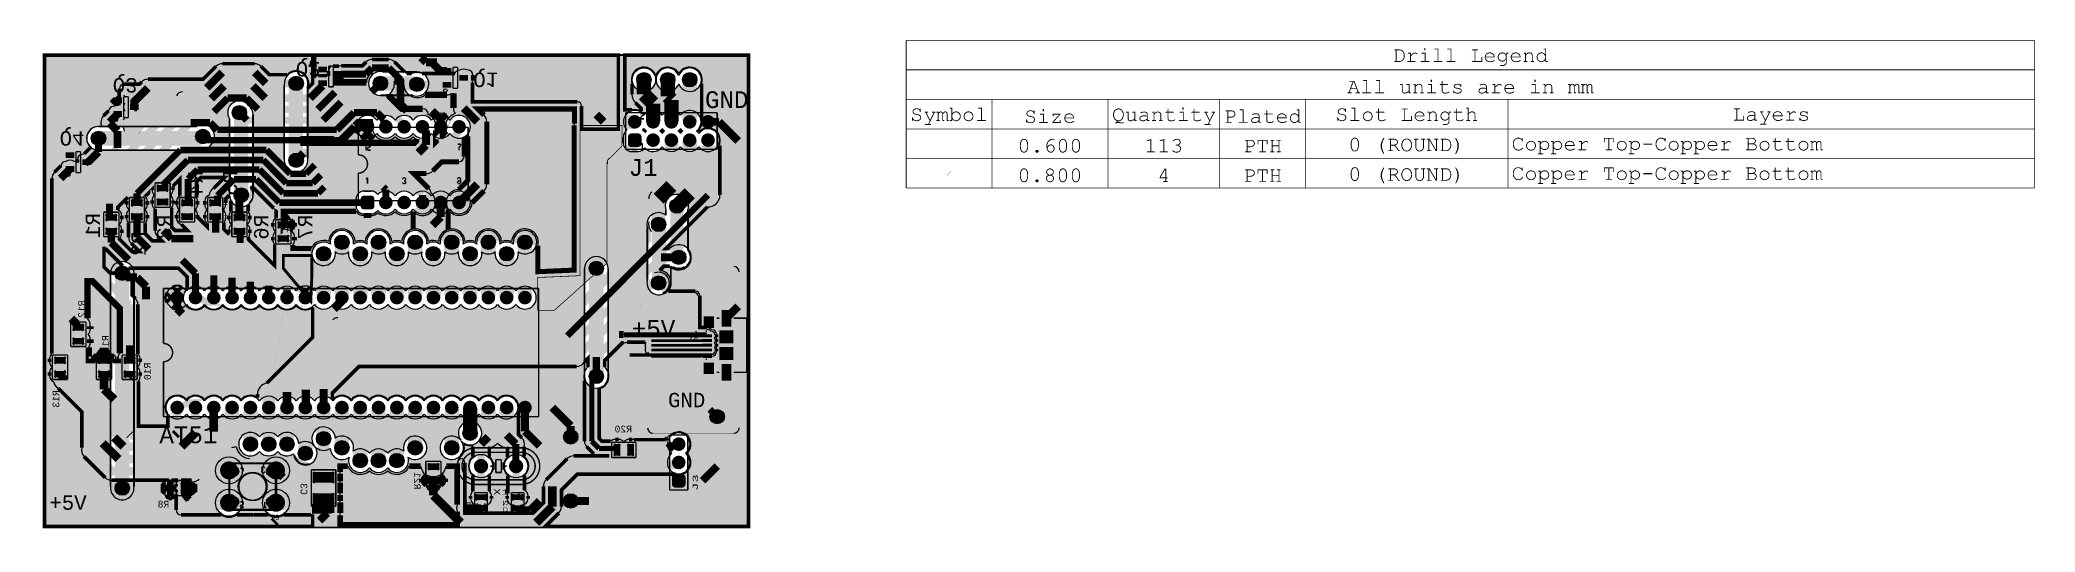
# Model space of a CAD drawing. Extents: x -5 to 272, y 7 to 75.
import ezdxf
from ezdxf.enums import TextEntityAlignment as Align

# ---------------------------------------------------------------- set-up
doc = ezdxf.new("R2010")
doc.units = 0
for name, color, linetype in [('3D_INFO_BOTTOM', 3, 'CONTINUOUS'), ('3D_INFO_TOP', 1, 'CONTINUOUS'), ('BOARD_OUTLINE', 2, 'CONTINUOUS'), ('COPPER_BOTTOM', 1, 'CONTINUOUS'), ('COPPER_TOP', 3, 'CONTINUOUS'), ('DRILL', 255, 'CONTINUOUS'), ('DRILL_SYMBOLS', 255, 'CONTINUOUS'), ('SILKSCREEN_BOTTOM', 6, 'CONTINUOUS'), ('SILKSCREEN_TOP', 4, 'CONTINUOUS'), ('SOLDER_MASK_BOTTOM', 212, 'CONTINUOUS'), ('SOLDER_MASK_TOP', 200, 'CONTINUOUS')]:
    doc.layers.add(name, color=color, linetype=linetype)
doc.styles.add('MONOTxtStyle', font='monotxt')
doc.styles.add('MONOTxtStyle_M', font='monotxt')

msp = doc.modelspace()

# ---------------------------------------------------------------- texts
at = {"layer": 'SILKSCREEN_BOTTOM', "style": 'MONOTxtStyle_M', "text_generation_flag": 2, "width": 0.995556}
for s, p in [('Q2', (32.4, 69.8)), ('Q3', (7, 67.564)), ('Q1', (57.038, 68.326)), ('Q4', (-0.366, 60.198))]:
    msp.add_text(s, height=2, rotation=180, dxfattribs=at).set_placement(p, align=Align.TOP_CENTER)
at = {"layer": 'SILKSCREEN_BOTTOM', "style": 'MONOTxtStyle_M', "text_generation_flag": 2}
for s, height, rotation, width, p in [('R4', 2, 90, 0.995556, (16.74, 54.976)), ('R5', 2, 90, 0.995556, (21.566, 54.976)), ('R1', 2, 90, 0.995556, (2.516, 49.134)), ('R3', 2, 90, 0.995556, (12.422, 48.88)), ('R6', 2, 90, 0.995556, (25.884, 48.88)), ('R7', 2, 90, 0.995556, (31.98, 48.88)), ('R2', 2, 90, 0.995556, (8.866, 46.594)), ('R12', 0.933333, 90, 0.995485, (0.954, 37.518096)), ('R11', 0.933333, 90, 0.995485, (4.256, 32.692098)), ('J2', 0.933333, 90, 0.995556, (85.924, 33.812)), ('R10', 0.933333, 90, 0.995485, (10.098, 28.882096)), ('R13', 0.933333, 90, 0.995485, (-2.602, 25.072096)), ('R21', 0.933333, 270, 0.995485, (47.56, 13.719468)), ('C3', 0.933333, 270, 0.995485, (31.812, 12.579936)), ('C1', 0.592667, 270, 1.777778, (54.6735, 10.16)), ('C2', 0.592667, 270, 1.777778, (59.7535, 10.16))]:
    msp.add_text(s, height=height, rotation=rotation, dxfattribs=dict(at, width=width)).set_placement(p, align=Align.MIDDLE_CENTER)
at = {"layer": 'SILKSCREEN_BOTTOM', "style": 'MONOTxtStyle_M', "text_generation_flag": 2, "width": 0.995485}
for s, p in [('R20', (76.126096, 20.89)), ('R8', (12.312066, 10.476))]:
    msp.add_text(s, height=0.933333, dxfattribs=at).set_placement(p, align=Align.MIDDLE_CENTER)
at = {"layer": 'SILKSCREEN_TOP', "style": 'MONOTxtStyle'}
for s, height, width, p in [('GND', 2.333333, 0.995556, (90.482, 66.576)), ('J1', 2.333333, 0.995556, (78.882, 57.174)), ('+5V', 2.333333, 0.995556, (80.322, 34.826)), ('GND', 2, 0.995556, (84.922, 24.916)), ('AT51', 2.333333, 0.995556, (15.778, 20.09)), ('+5V', 2, 0.995556, (-0.93, 10.692)), ('X1', 0.705555, 1.866667, (59.182, 12.170833))]:
    msp.add_text(s, height=height, dxfattribs=dict(at, width=width)).set_placement(p, align=Align.MIDDLE_CENTER)
for s, rotation, width, p in [('J3', 90, 1.866667, (86.127167, 13.462)), ('S1', 180, 0.995525, (27.813, 8.657167))]:
    msp.add_text(s, height=0.705555, rotation=rotation, dxfattribs=dict(at, width=width)).set_placement(p, align=Align.MIDDLE_CENTER)

# ---------------------------------------------------------------- hatches: boundary and pattern name
at = {"layer": 'COPPER_BOTTOM'}
h = msp.add_hatch(color=1, dxfattribs=at)
edge = h.paths.add_edge_path()
edge.add_line((33.02, 9.079034), (33.02, 7.366))
edge.add_line((33.02, 7.366), (-4.172855, 7.366))
edge.add_line((-4.172855, 7.366), (-4.172855, 72.752855))
edge.add_line((-4.172855, 72.752855), (33.02, 72.752855))
edge.add_line((33.02, 72.752855), (33.02, 68.825128))
edge.add_line((33.02, 68.825128), (32.344729, 68.149858))
edge.add_arc((30.734, 68.834), 1.75, 336.98709, 136.446468)
edge.add_line((29.465721, 70.039806), (26.99902, 70.039806))
edge.add_line((26.99902, 70.039806), (25.827106, 71.21172))
edge.add_arc((24.97355, 70.36001), 1.205806, 44.93795, 90)
edge.add_line((24.97355, 71.565816), (20.487375, 71.565816))
edge.add_arc((20.486689, 70.36001), 1.205806, 89.967413, 135)
edge.add_line((19.634056, 71.212644), (18.520855, 70.099443))
edge.add_line((18.520855, 70.099443), (18.520855, 70.099443))
edge.add_line((18.520855, 70.099443), (17.823418, 69.402006))
edge.add_line((17.823418, 69.402006), (10.1642, 69.402006))
edge.add_arc((10.1642, 68.1962), 1.205806, 90, 105.031098)
edge.add_arc((10.164199, 68.1962), 1.205806, 105.031031, 135)
edge.add_line((9.311565, 69.048833), (8.988379, 68.725647))
edge.add_line((8.988379, 68.725647), (6.858355, 68.725647))
edge.add_arc((6.857999, 68.072), 0.653647, 89.968779, 178.451842)
edge.add_line((6.204591, 68.08966), (6.142013, 65.774293))
edge.add_arc((5.961999, 64.582), 1.205806, 81.414231, 119.144368)
edge.add_line((5.374757, 65.635145), (5.362, 65.635145))
edge.add_arc((5.362, 64.982), 0.653145, 90, 175.223049)
edge.add_line((4.711124, 65.036392), (3.997115, 64.322383))
edge.add_arc((4.849749, 63.46975), 1.205806, 135, 183.712332)
edge.add_arc((4.849748, 63.313601), 1.205806, 176.287469, 205.239981)
edge.add_arc((3.302, 61.214), 1.65, 73.918365, 225.545565)
edge.add_line((2.146436, 60.036217), (2.146436, 59.882684))
edge.add_line((2.146436, 59.882684), (1.338443, 59.074692))
edge.add_arc((1.658, 57.912), 1.205806, 105.367842, 119.144404)
edge.add_line((1.070758, 58.965145), (1.058, 58.965145))
edge.add_arc((1.058, 58.312), 0.653145, 90, 180)
edge.add_line((0.404855, 58.312), (0.404855, 57.83836))
edge.add_arc((-0.042, 57.362), 0.653145, 46.830501, 90)
edge.add_line((-0.042, 58.015145), (-0.054757, 58.015145))
edge.add_arc((-0.641999, 56.962), 1.205806, 60.85562, 119.14438)
edge.add_line((-1.229241, 58.015145), (-1.242, 58.015145))
edge.add_arc((-1.242, 57.362), 0.653145, 90, 175.223241)
edge.add_line((-1.892876, 57.41639), (-2.80504, 56.504226))
edge.add_arc((-1.95333, 55.65067), 1.205806, 134.93795, 180)
edge.add_line((-3.159136, 55.65067), (-3.159136, 31.332639))
edge.add_arc((-2.620418, 30.654918), 0.86575, 128.481056, 180)
edge.add_line((-3.486168, 30.654918), (-3.486168, 30.178082))
edge.add_arc((-2.620418, 30.178082), 0.86575, 180, 235.569554)
edge.add_arc((-2.620418, 28.749918), 0.86575, 124.430446, 180)
edge.add_line((-3.486168, 28.749918), (-3.486168, 28.273082))
edge.add_arc((-2.620418, 28.273082), 0.86575, 180, 249.341816)
edge.add_arc((-1.68275, 27.6429), 1.256048, 188.234705, 241.260218)
edge.add_line((-2.286699, 26.541581), (0.982134, 23.272749))
edge.add_line((0.982134, 23.272749), (0.982134, 18.31803))
edge.add_arc((2.187938, 17.966331), 1.256048, 163.739504, 225)
edge.add_line((1.299778, 17.078171), (4.226139, 14.15181))
edge.add_arc((5.114299, 15.03997), 1.256048, 225, 269.992202)
edge.add_arc((5.1143, 15.03997), 1.256048, 269.992156, 270)
edge.add_line((5.1143, 13.783922), (12.940096, 13.783922))
edge.add_line((12.940096, 13.783922), (13.2715, 13.347469))
edge.add_line((13.2715, 13.347469), (13.602904, 13.783922))
edge.add_line((13.602904, 13.783922), (14.09, 13.783922))
edge.add_line((14.09, 13.783922), (14.09, 13.462429))
edge.add_arc((14.938082, 13.288418), 0.86575, 168.404848, 180)
edge.add_line((14.072332, 13.288418), (14.072332, 13.107211))
edge.add_line((14.072332, 13.107211), (13.763131, 12.7))
edge.add_line((13.763131, 12.7), (14.072332, 12.292789))
edge.add_line((14.072332, 12.292789), (14.072332, 12.111582))
edge.add_arc((14.938082, 12.111582), 0.86575, 180, 191.595152)
edge.add_line((14.09, 11.937571), (14.09, 9.669573))
edge.add_arc((14.753952, 9.669573), 0.663952, 180, 270)
edge.add_line((14.753952, 9.005621), (20.30869, 9.005621))
edge.add_arc((21.420667, 10.668001), 2, 236.221175, 303.778825)
edge.add_line((22.532644, 9.005621), (24.815582, 9.005621))
edge.add_arc((24.871066, 9.377066), 0.375566, 261.504407, 270)
edge.add_line((24.871066, 9.0015), (26.83421, 9.0015))
edge.add_arc((27.940001, 10.668001), 2, 236.434105, 303.565895)
edge.add_line((29.045792, 9.0015), (32.791468, 9.0015))
edge.add_arc((32.791468, 9.377066), 0.375566, 270, 307.481139)
edge = h.paths.add_edge_path()
edge.add_arc((13.033082, 13.288418), 0.86575, 167.297171, 180)
edge.add_line((12.167332, 13.288418), (12.167332, 12.111582))
edge.add_arc((13.033082, 12.111582), 0.86575, 180, 192.702829)
edge.add_line((12.188522, 11.921208), (12.779869, 12.7))
edge.add_line((12.779869, 12.7), (12.188522, 13.478792))
edge = h.paths.add_edge_path()
edge.add_line((13.835714, 11.309472), (13.2715, 12.052531))
edge.add_line((13.2715, 12.052531), (12.707286, 11.309472))
edge.add_arc((13.033082, 12.111582), 0.86575, 247.894313, 270)
edge.add_line((13.033082, 11.245832), (13.509918, 11.245832))
edge.add_arc((13.509918, 12.111582), 0.86575, 270, 292.105687)
h = msp.add_hatch(color=1, dxfattribs=at)
edge = h.paths.add_edge_path()
edge.add_line((70.345974, 65.70065), (70.345974, 62.477313))
edge.add_line((70.345974, 62.477313), (75.438, 62.477313))
edge.add_line((75.438, 62.477313), (75.438, 72.752855))
edge.add_line((75.438, 72.752855), (33.273994, 72.752855))
edge.add_line((33.273994, 72.752855), (33.273994, 69.623224))
edge.add_arc((33.81, 69.25), 0.653145, 90, 145.150307, ccw=False)
edge.add_line((33.81, 69.903145), (35.01, 69.903145))
edge.add_arc((35.01, 69.25), 0.653145, 71.059665, 90, ccw=False)
edge.add_line((35.222, 69.867782), (35.222, 70.568915))
edge.add_arc((35.857085, 70.568915), 0.635085, 90, 180, ccw=False)
edge.add_line((35.857085, 71.204), (36.659983, 71.204))
edge.add_arc((37.013999, 70.104), 1.155564, 103.822031, 107.839877, ccw=False)
edge.add_arc((37.014, 70.104), 1.155564, 90, 103.822099, ccw=False)
edge.add_line((37.014, 71.259564), (39.907349, 71.259564))
edge.add_line((39.907349, 71.259564), (40.457892, 71.810107))
edge.add_arc((41.274999, 70.993), 1.155564, 89.983048, 135, ccw=False)
edge.add_line((41.275341, 72.148564), (43.561, 72.148564))
edge.add_arc((43.561, 70.993), 1.155564, 44.936615, 90, ccw=False)
edge.add_line((44.379011, 71.809203), (45.785548, 70.402665))
edge.add_arc((45.212, 69.342), 1.205806, 44.555948, 61.597974, ccw=False)
edge.add_line((46.071216, 70.188), (46.785009, 70.188))
edge.add_arc((47.498, 68.7), 1.65, 64.398098, 115.601902, ccw=False)
edge.add_line((48.210991, 70.188), (52.757713, 70.188))
edge.add_arc((53.382, 69.996), 0.653145, 90, 162.904678, ccw=False)
edge.add_line((53.382, 70.649145), (53.394758, 70.649145))
edge.add_arc((53.982, 69.596), 1.205806, 60.855596, 119.144404, ccw=False)
edge.add_line((54.569242, 70.649145), (54.582, 70.649145))
edge.add_arc((54.582, 69.996), 0.653145, 0, 90, ccw=False)
edge.add_line((55.235145, 69.996), (55.235145, 69.196))
edge.add_arc((54.582, 69.196), 0.653145, 338.051693, 0, ccw=False)
edge.add_line((55.187806, 68.951874), (55.187806, 66.278))
edge.add_line((55.187806, 66.278), (69.768624, 66.278))
edge.add_arc((69.768624, 65.70065), 0.57735, 0, 90, ccw=False)
h = msp.add_hatch(color=1, dxfattribs=at)
edge = h.paths.add_edge_path()
edge.add_line((77.348377, 65.157983), (76.338, 65.157983))
edge.add_line((76.338, 65.157983), (76.338, 72.752855))
edge.add_line((76.338, 72.752855), (93.48918, 72.752855))
edge.add_line((93.48918, 72.752855), (93.48918, 7.366))
edge.add_line((93.48918, 7.366), (65.297349, 7.366))
edge.add_line((65.297349, 7.366), (66.520855, 8.589506))
edge.add_line((66.520855, 8.589506), (66.520855, 8.589506))
edge.add_line((66.520855, 8.589506), (67.181217, 9.249868))
edge.add_arc((66.294, 10.13897), 1.256048, 314.939204, 0)
edge.add_line((67.550048, 10.13897), (67.550048, 12.433729))
edge.add_line((67.550048, 12.433729), (69.762271, 14.645952))
edge.add_line((69.762271, 14.645952), (83.274339, 14.645952))
edge.add_arc((83.82, 16.256), 1.7, 251.277992, 48.336242)
edge.add_arc((83.82, 18.796), 1.7, 311.663758, 136.941495)
edge.add_arc((83.057999, 18.796), 1.256048, 112.472717, 135)
edge.add_line((82.169839, 19.68416), (81.905727, 19.420048))
edge.add_line((81.905727, 19.420048), (77.631573, 19.420048))
edge.add_arc((77.390918, 18.588418), 0.86575, 73.860776, 90)
edge.add_line((77.390918, 19.454168), (76.914082, 19.454168))
edge.add_arc((76.914082, 18.588418), 0.86575, 90, 145.569554)
edge.add_arc((75.485918, 18.588418), 0.86575, 34.430446, 90)
edge.add_line((75.485918, 19.454168), (75.009082, 19.454168))
edge.add_arc((75.009082, 18.588418), 0.86575, 90, 134.724142)
edge.add_line((74.399859, 19.203536), (73.163736, 19.203536))
edge.add_line((73.163736, 19.203536), (72.769886, 19.597382))
edge.add_line((72.769886, 19.597382), (72.769886, 26.48573))
edge.add_arc((72.39, 28.194), 1.75, 282.537451, 48.675543)
edge.add_line((73.545564, 29.508219), (73.545564, 30.395941))
edge.add_line((73.545564, 30.395941), (76.004059, 32.854436))
edge.add_line((76.004059, 32.854436), (76.174, 32.854436))
edge.add_arc((76.174, 34.01), 1.155564, 270, 294.100038)
edge.add_line((76.645853, 32.955162), (79.19153, 32.955162))
edge.add_arc((80, 33.159999), 0.834016, 194.217484, 201.89344)
edge.add_arc((80, 32.512), 0.844064, 156.467421, 202.959083)
edge.add_arc((80, 31.86), 0.841552, 157.448047, 270)
edge.add_line((80, 31.018448), (86.962469, 31.018448))
edge.add_arc((87.074, 31.662), 0.653145, 260.167973, 270)
edge.add_line((87.074, 31.008855), (88.424, 31.008855))
edge.add_arc((88.424, 31.662), 0.653145, 270, 0)
edge.add_line((89.077145, 31.662), (89.077145, 32.062))
edge.add_arc((88.424, 32.062), 0.653145, 0, 11.03343)
edge.add_arc((88.424, 32.312), 0.653145, 348.96657, 0)
edge.add_line((89.077145, 32.312), (89.077145, 32.712))
edge.add_arc((88.424, 32.712), 0.653145, 0, 11.03343)
edge.add_arc((88.424, 32.962), 0.653145, 348.96657, 0)
edge.add_line((89.077145, 32.962), (89.077145, 33.362))
edge.add_arc((88.424, 33.362), 0.653145, 0, 11.03343)
edge.add_arc((88.424, 33.612), 0.653145, 348.96657, 0)
edge.add_line((89.077145, 33.612), (89.077145, 34.012))
edge.add_arc((88.424, 34.012), 0.653145, 0, 90)
edge.add_line((88.424, 34.665145), (88.41587, 34.665145))
edge.add_arc((87.7, 33.96), 1.004838, 44.567571, 90)
edge.add_line((87.7, 34.964838), (86.759647, 34.964838))
edge.add_line((86.759647, 34.964838), (86.759647, 39.37))
edge.add_arc((86.106, 39.37), 0.653647, 0, 90)
edge.add_line((86.106, 40.023647), (82.367018, 40.023647))
edge.add_arc((81.026, 41.148), 1.75, 320.022448, 84.858256)
edge.add_line((81.182835, 42.890958), (81.79744, 43.498194))
edge.add_line((81.79744, 43.498194), (82.551721, 43.498194))
edge.add_arc((83.82, 44.704), 1.75, 223.553532, 136.446468)
edge.add_line((82.551721, 45.909806), (82.009106, 45.909806))
edge.add_line((82.009106, 45.909806), (87.791746, 51.692446))
edge.add_arc((87.884, 53.34786), 1.657983, 266.810282, 0)
edge.add_line((89.541983, 53.34786), (89.541983, 60.198))
edge.add_arc((87.884, 60.198), 1.657983, 0, 10.018036)
edge.add_arc((87.884, 60.96), 1.7, 343.824727, 138.336242)
edge.add_arc((85.344, 60.96), 1.7, 41.663758, 48.336242)
edge.add_arc((85.344, 63.5), 1.7, 311.663758, 12.765101)
edge.add_line((87.001983, 63.875623), (87.001983, 68.782007))
edge.add_arc((85.344, 69.342), 1.75, 341.33731, 150.558398)
edge.add_arc((82.296, 69.342), 1.75, 29.441602, 160.63555)
edge.add_arc((78.994, 69.342), 1.75, 19.36445, 198.66269)
edge.add_line((77.336017, 68.782007), (77.336017, 67.312056))
edge.add_arc((78.993999, 67.31), 1.657983, 179.928964, 225)
edge.add_line((77.821628, 66.137629), (78.606017, 65.35324))
edge.add_line((78.606017, 65.35324), (78.606017, 64.953288))
edge.add_arc((77.724, 63.5), 1.7, 58.745961, 102.765101)
h = msp.add_hatch(color=256, dxfattribs=at)
edge = h.paths.add_edge_path()
edge.add_arc((30.734, 68.834), 1, 0, 360)
edge = h.paths.add_edge_path()
edge.add_arc((30.734, 68.834), 0.3, 0, 360)
h = msp.add_hatch(color=1, dxfattribs=at)
edge = h.paths.add_edge_path()
edge.add_arc((42.418, 68.834), 1.95, 141.401652, 176.013346, ccw=False)
edge.add_line((40.894, 70.050521), (40.894, 70.104))
edge.add_line((40.894, 70.104), (36.322, 70.104))
edge.add_line((36.322, 70.104), (36.322, 68.969572))
edge.add_line((36.322, 68.969572), (40.472718, 68.969572))
h = msp.add_hatch(color=256, dxfattribs=at)
edge = h.paths.add_edge_path()
edge.add_arc((42.418, 68.834), 1, 0, 360)
edge = h.paths.add_edge_path()
edge.add_arc((42.418, 68.834), 0.3, 0, 360)
h = msp.add_hatch(color=256, dxfattribs=at)
edge = h.paths.add_edge_path()
edge.add_arc((47.498, 68.7), 1, 0, 360)
edge = h.paths.add_edge_path()
edge.add_arc((47.498, 68.7), 0.3, 0, 360)
h = msp.add_hatch(color=256, dxfattribs=at)
edge = h.paths.add_edge_path()
edge.add_arc((78.994, 69.342), 1, 0, 360)
edge = h.paths.add_edge_path()
edge.add_arc((78.994, 69.342), 0.3, 0, 360)
h = msp.add_hatch(color=256, dxfattribs=at)
edge = h.paths.add_edge_path()
edge.add_arc((82.296, 69.342), 1, 0, 360)
edge = h.paths.add_edge_path()
edge.add_arc((82.296, 69.342), 0.3, 0, 360)
h = msp.add_hatch(color=256, dxfattribs=at)
edge = h.paths.add_edge_path()
edge.add_arc((85.344, 69.342), 1, 0, 360)
edge = h.paths.add_edge_path()
edge.add_arc((85.344, 69.342), 0.3, 0, 360)
h = msp.add_hatch(color=1, dxfattribs=at)
edge = h.paths.add_edge_path()
edge.add_line((6.833858, 67.178731), (6.858, 68.072))
edge.add_line((6.858, 68.072), (16.256, 68.072))
edge.add_line((16.256, 68.072), (15.823941, 67.651311))
edge.add_line((15.823941, 67.651311), (14.976766, 67.651309))
edge.add_arc((14.976768, 66.69621), 0.955099, 90.000144, 153.523149)
edge.add_line((14.121845, 67.122028), (6.898049, 59.934424))
edge.add_line((6.898049, 59.934424), (6.898049, 62.2204))
edge.add_arc((5.94295, 62.2204), 0.955099, 0, 36.060954)
edge.add_line((6.715044, 62.782615), (6.743152, 63.82264))
edge.add_arc((6.562, 64.182), 0.402437, 296.752579, 0)
edge.add_line((6.964437, 64.182), (6.964437, 64.982))
edge.add_arc((6.562, 64.982), 0.402437, 0, 56.594464)
edge.add_line((6.783566, 65.317952), (6.795355, 65.754126))
edge.add_arc((6.562, 66.082), 0.402437, 305.440286, 0)
edge.add_line((6.964437, 66.082), (6.964437, 66.882))
edge.add_arc((6.562, 66.882), 0.402437, 0, 47.504811)
h = msp.add_hatch(color=1, dxfattribs=at)
edge = h.paths.add_edge_path()
edge.add_arc((52.282, 68.246), 0.854112, 272.624557, 290.078724, ccw=False)
edge.add_arc((51.682, 68.646), 1.406774, 270, 297.020514, ccw=False)
edge.add_line((51.682, 67.239226), (48.633183, 67.239226))
edge.add_arc((47.498, 68.7), 1.85, 167.893486, 307.851147, ccw=False)
edge.add_line((45.689145, 69.088), (44.351387, 69.088))
edge.add_arc((42.418, 68.834), 1.95, 310.638062, 7.48441, ccw=False)
edge.add_line((43.687993, 67.354264), (43.687993, 67.016832))
edge.add_line((43.687993, 67.016832), (45.389775, 65.31505))
edge.add_line((45.389775, 65.31505), (48.301445, 65.31505))
edge.add_arc((48.301445, 64.564495), 0.750555, 0, 90, ccw=False)
edge.add_line((49.052, 64.564495), (49.052, 64.53906))
edge.add_arc((48.26, 62.812), 1.9, 353.141342, 65.364624, ccw=False)
edge.add_arc((48.768, 62.304), 1.406774, 0, 11.526413, ccw=False)
edge.add_line((50.174774, 62.304), (50.174774, 61.233936))
edge.add_line((50.174774, 61.233936), (50.8, 61.859162))
edge.add_line((50.8, 61.859162), (50.982128, 61.677035))
edge.add_line((50.982128, 61.677035), (51.53225, 62.227157))
edge.add_arc((53.34, 62.812), 1.9, 106.485489, 197.927419, ccw=False)
edge.add_arc((53.981999, 65.398), 1.406774, 179.950465, 212.899113, ccw=False)
edge.add_line((52.575226, 65.399216), (52.575226, 67.443799))
edge = h.paths.add_edge_path()
edge.add_arc((50.8, 62.812), 1.9, 65.769512, 114.230488, ccw=False)
edge.add_line((51.579776, 64.544614), (50.8, 63.764838))
edge.add_line((50.8, 63.764838), (50.020224, 64.544614))
edge = h.paths.add_edge_path()
edge.add_arc((50.8, 62.812), 0.3, 0, 360)
h = msp.add_hatch(color=256, dxfattribs=at)
edge = h.paths.add_edge_path()
edge.add_arc((22.86, 64.77), 1, 0, 360)
edge = h.paths.add_edge_path()
edge.add_arc((22.86, 64.77), 0.3, 0, 360)
h = msp.add_hatch(color=256, dxfattribs=at)
edge = h.paths.add_edge_path()
edge.add_arc((40.64, 62.812), 0.95, 0, 360)
edge = h.paths.add_edge_path()
edge.add_arc((40.64, 62.812), 0.3, 0, 360)
h = msp.add_hatch(color=256, dxfattribs=at)
edge = h.paths.add_edge_path()
edge.add_arc((43.18, 62.812), 0.95, 0, 360)
edge = h.paths.add_edge_path()
edge.add_arc((43.18, 62.812), 0.3, 0, 360)
h = msp.add_hatch(color=256, dxfattribs=at)
edge = h.paths.add_edge_path()
edge.add_arc((45.72, 62.812), 0.95, 0, 360)
edge = h.paths.add_edge_path()
edge.add_arc((45.72, 62.812), 0.3, 0, 360)
h = msp.add_hatch(color=1, dxfattribs=at)
edge = h.paths.add_edge_path()
edge.add_line((53.291985, 54.111359), (54.57371, 55.393084))
edge.add_line((54.57371, 55.393084), (54.57371, 61.50129))
edge.add_arc((53.34, 62.812), 1.8, 300.420548, 313.266636, ccw=False)
edge.add_arc((53.282, 62.05848), 1.256048, 314.939204, 320.515778, ccw=False)
edge.add_line((54.169217, 61.169378), (54.032, 61.032161))
edge.add_line((54.032, 61.032161), (54.032, 58.663621))
edge.add_arc((53.33918, 58.663621), 0.69282, 270, 0, ccw=False)
edge.add_line((53.33918, 57.970801), (50.97064, 57.970801))
edge.add_line((50.97064, 57.970801), (49.688738, 56.688899))
edge.add_arc((48.79987, 57.57635), 1.256048, 270.18518, 315.045734, ccw=False)
edge.add_line((48.803929, 56.320309), (47.061649, 56.314678))
edge.add_line((47.061649, 56.314678), (49.147219, 54.2291))
edge.add_arc((48.26, 53.34), 1.256048, 13.56166, 45.060694, ccw=False)
edge.add_arc((48.26, 52.312), 1.8, 225.125556, 47.285288, ccw=False)
edge.add_line((46.99, 51.036422), (46.99, 48.63248))
edge.add_arc((47.244, 46.8), 1.85, 3.853854, 97.891483, ccw=False)
edge.add_arc((49.76, 45.2), 1.85, 67.196596, 111.239133, ccw=False)
edge.add_arc((52.324, 46.8), 1.85, 3.565912, 176.733789, ccw=False)
edge.add_arc((54.864, 45.2), 1.85, 67.981307, 112.018693, ccw=False)
edge.add_arc((57.404, 46.8), 1.85, 3.565912, 176.434088, ccw=False)
edge.add_arc((59.944, 45.2), 1.85, 67.981307, 112.018693, ccw=False)
edge.add_arc((62.484, 46.8), 1.85, 344.601342, 176.434088, ccw=False)
edge.add_line((64.267588, 46.308763), (64.267588, 42.714872))
edge.add_line((64.267588, 42.714872), (69.30013, 42.933679))
edge.add_line((69.30013, 42.933679), (69.30013, 62.992))
edge.add_arc((70.104, 62.992), 0.80387, 160.556616, 180, ccw=False)
edge.add_line((69.345974, 63.259588), (69.345974, 65.278))
edge.add_line((69.345974, 65.278), (55.949372, 65.278))
edge.add_line((55.949372, 65.278), (56.802725, 64.424647))
edge.add_arc((55.88, 63.5), 1.30629, 0, 45.059616, ccw=False)
edge.add_line((57.18629, 63.5), (57.18629, 54.852))
edge.add_arc((55.88, 54.852), 1.30629, 314.940384, 0, ccw=False)
edge.add_line((56.802725, 53.927353), (55.13936, 52.263988))
edge.add_arc((53.34, 52.312), 1.8, 91.528531, 358.471534, ccw=False)
h = msp.add_hatch(color=256, dxfattribs=at)
edge = h.paths.add_edge_path()
edge.add_arc((48.26, 62.812), 0.95, 0, 360)
edge = h.paths.add_edge_path()
edge.add_arc((48.26, 62.812), 0.3, 0, 360)
h = msp.add_hatch(color=256, dxfattribs=at)
edge = h.paths.add_edge_path()
edge.add_arc((50.8, 62.812), 0.95, 0, 360)
edge = h.paths.add_edge_path()
edge.add_arc((50.8, 62.812), 0.3, 0, 360)
h = msp.add_hatch(color=256, dxfattribs=at)
edge = h.paths.add_edge_path()
edge.add_arc((53.34, 62.812), 0.95, 0, 360)
edge = h.paths.add_edge_path()
edge.add_arc((53.34, 62.812), 0.3, 0, 360)
h = msp.add_hatch(color=256, dxfattribs=at)
edge = h.paths.add_edge_path()
edge.add_arc((77.724, 63.5), 0.95, 0, 360)
edge = h.paths.add_edge_path()
edge.add_arc((77.724, 63.5), 0.3, 0, 360)
h = msp.add_hatch(color=256, dxfattribs=at)
edge = h.paths.add_edge_path()
edge.add_arc((80.264, 63.5), 0.95, 0, 360)
edge = h.paths.add_edge_path()
edge.add_arc((80.264, 63.5), 0.3, 0, 360)
h = msp.add_hatch(color=256, dxfattribs=at)
edge = h.paths.add_edge_path()
edge.add_arc((82.804, 63.5), 0.95, 0, 360)
edge = h.paths.add_edge_path()
edge.add_arc((82.804, 63.5), 0.3, 0, 360)
h = msp.add_hatch(color=256, dxfattribs=at)
edge = h.paths.add_edge_path()
edge.add_arc((85.344, 63.5), 0.95, 0, 360)
edge = h.paths.add_edge_path()
edge.add_arc((85.344, 63.5), 0.3, 0, 360)
h = msp.add_hatch(color=256, dxfattribs=at)
edge = h.paths.add_edge_path()
edge.add_arc((87.884, 63.5), 0.95, 0, 360)
edge = h.paths.add_edge_path()
edge.add_arc((87.884, 63.5), 0.3, 0, 360)
h = msp.add_hatch(color=256, dxfattribs=at)
edge = h.paths.add_edge_path()
edge.add_arc((3.302, 61.214), 1, 0, 360)
edge = h.paths.add_edge_path()
edge.add_arc((3.302, 61.214), 0.3, 0, 360)
h = msp.add_hatch(color=256, dxfattribs=at)
edge = h.paths.add_edge_path()
edge.add_arc((17.78, 61.468), 1, 0, 360)
edge = h.paths.add_edge_path()
edge.add_arc((17.78, 61.468), 0.3, 0, 360)
h = msp.add_hatch(color=1, dxfattribs=at)
edge = h.paths.add_edge_path()
edge.add_line((38.907386, 62.032224), (39.687162, 62.812))
edge.add_line((39.687162, 62.812), (39.202694, 63.296469))
edge.add_line((39.202694, 63.296469), (39.335733, 63.429508))
edge.add_line((39.335733, 63.429508), (41.383146, 63.429508))
edge.add_arc((43.18, 62.812), 1.9, 161.03417, 311.945318)
edge.add_arc((45.72, 62.812), 1.9, 228.054682, 311.945318)
edge.add_arc((48.26, 62.812), 1.9, 228.054682, 241.768257)
edge.add_line((47.361226, 61.138021), (47.361226, 60.848886))
edge.add_line((47.361226, 60.848886), (47.101114, 60.588774))
edge.add_line((47.101114, 60.588774), (31.75, 60.588774))
edge.add_line((31.75, 60.588774), (31.75, 61.07195))
edge.add_line((31.75, 61.07195), (36.000274, 61.07195))
edge.add_arc((36.36604, 62.378241), 1.356532, 254.357596, 315)
edge.add_line((37.325252, 61.419028), (38.740126, 62.833901))
edge.add_arc((40.64, 62.812), 1.9, 179.339538, 204.230488)
edge = h.paths.add_edge_path()
edge.add_line((41.419776, 61.079386), (40.64, 61.859162))
edge.add_line((40.64, 61.859162), (39.860224, 61.079386))
edge.add_arc((40.64, 62.812), 1.9, 245.769512, 294.230488)
edge = h.paths.add_edge_path()
edge.add_arc((40.64, 62.812), 0.3, 0, 360)
h = msp.add_hatch(color=1, dxfattribs=at)
edge = h.paths.add_edge_path()
edge.add_line((50.174774, 61.017817), (50.174774, 60.869681))
edge.add_line((50.174774, 60.869681), (50.287514, 60.982421))
edge.add_arc((50.8, 62.812), 1.9, 250.787886, 254.35184, ccw=False)
for points in [[(53.12085, 60.61767), (50.645606, 58.142426), (54.102, 57.912), (54.102, 61.468)], [(74.8, 34.036), (80.01, 39.37), (86.106, 39.37), (86.106, 34.036)]]:
    msp.add_hatch(color=1, dxfattribs=at).paths.add_polyline_path(points)
h = msp.add_hatch(color=1, dxfattribs=at)
edge = h.paths.add_edge_path()
edge.add_arc((74.929999, 57.658), 1.05508, 135, 142.513096, ccw=False)
edge.add_line((74.183945, 58.404054), (75.946, 60.166109))
edge.add_line((75.946, 60.166109), (75.946, 62.992))
edge.add_line((75.946, 62.992), (70.104, 62.992))
edge.add_line((70.104, 62.992), (70.104, 42.164))
edge.add_line((70.104, 42.164), (64.262, 41.91))
edge.add_line((64.262, 41.91), (64.262, 37.338))
edge.add_line((64.262, 37.338), (66.548, 37.338))
edge.add_line((66.548, 37.338), (73.87492, 43.906963))
edge.add_line((73.87492, 43.906963), (73.87492, 57.656738))
edge.add_arc((74.929999, 57.658), 1.05508, 164.35678, 180.068539, ccw=False)
edge.add_line((73.914, 57.942499), (73.914, 58.166))
edge.add_line((73.914, 58.166), (74.092801, 58.300101))
h = msp.add_hatch(color=256, dxfattribs=at)
edge = h.paths.add_edge_path()
edge.add_line((76.774, 61.412541), (76.774, 60.507459))
edge.add_arc((77.271459, 60.507459), 0.497459, 180, 270)
edge.add_line((77.271459, 60.01), (78.176541, 60.01))
edge.add_arc((78.176541, 60.507459), 0.497459, 270, 0)
edge.add_line((78.674, 60.507459), (78.674, 61.412541))
edge.add_arc((78.176541, 61.412541), 0.497459, 0, 90)
edge.add_line((78.176541, 61.91), (77.271459, 61.91))
edge.add_arc((77.271459, 61.412541), 0.497459, 90, 180)
edge = h.paths.add_edge_path()
edge.add_arc((77.724, 60.96), 0.3, 0, 360)
h = msp.add_hatch(color=256, dxfattribs=at)
edge = h.paths.add_edge_path()
edge.add_arc((80.264, 60.96), 0.95, 0, 360)
edge = h.paths.add_edge_path()
edge.add_arc((80.264, 60.96), 0.3, 0, 360)
h = msp.add_hatch(color=256, dxfattribs=at)
edge = h.paths.add_edge_path()
edge.add_arc((82.804, 60.96), 0.95, 0, 360)
edge = h.paths.add_edge_path()
edge.add_arc((82.804, 60.96), 0.3, 0, 360)
h = msp.add_hatch(color=256, dxfattribs=at)
edge = h.paths.add_edge_path()
edge.add_arc((85.344, 60.96), 0.95, 0, 360)
edge = h.paths.add_edge_path()
edge.add_arc((85.344, 60.96), 0.3, 0, 360)
h = msp.add_hatch(color=256, dxfattribs=at)
edge = h.paths.add_edge_path()
edge.add_arc((87.884, 60.96), 0.95, 0, 360)
edge = h.paths.add_edge_path()
edge.add_arc((87.884, 60.96), 0.3, 0, 360)
h = msp.add_hatch(color=256, dxfattribs=at)
edge = h.paths.add_edge_path()
edge.add_arc((30.734, 58.166), 1, 0, 360)
edge = h.paths.add_edge_path()
edge.add_arc((30.734, 58.166), 0.3, 0, 360)
h = msp.add_hatch(color=1, dxfattribs=at)
edge = h.paths.add_edge_path()
edge.add_line((80.01, 48.312079), (80.01, 46.99))
edge.add_line((80.01, 46.99), (74.422, 41.656))
edge.add_line((74.422, 41.656), (74.422, 57.658))
edge.add_line((74.422, 57.658), (77.47, 60.452))
edge.add_line((77.47, 60.452), (78.232, 59.182))
edge.add_line((78.232, 59.182), (81.446966, 59.182))
edge.add_line((81.446966, 59.182), (81.446966, 55.172103))
edge.add_line((81.446966, 55.172103), (80.066432, 53.791569))
edge.add_arc((81.026, 52.832001), 1.357034, 135, 180.043663)
edge.add_line((79.668966, 52.830966), (79.668966, 49.622207))
edge.add_arc((81.026, 49.276), 1.4005, 165.687991, 223.493272)
h = msp.add_hatch(color=1, dxfattribs=at)
edge = h.paths.add_edge_path()
edge.add_line((14.592436, 53.25644), (14.592436, 55.538865))
edge.add_line((14.592436, 55.538865), (13.644113, 54.590536))
edge.add_arc((12.780418, 54.530918), 0.86575, 0, 3.948692, ccw=False)
edge.add_line((13.646168, 54.530918), (13.646168, 54.054082))
edge.add_arc((12.780418, 54.054082), 0.86575, 304.430446, 0, ccw=False)
edge.add_arc((12.780418, 52.625918), 0.86575, 0, 55.569554, ccw=False)
edge.add_line((13.646168, 52.625918), (13.646168, 52.149082))
edge.add_arc((12.780418, 52.149082), 0.86575, 321.863227, 0, ccw=False)
edge.add_line((13.461364, 51.614446), (13.461364, 48.888452))
edge.add_line((13.461364, 48.888452), (13.912556, 48.437264))
edge.add_line((13.912556, 48.437264), (15.633842, 48.437264))
edge.add_line((15.633842, 48.437264), (14.815542, 49.255563))
edge.add_arc((15.632649, 50.07267), 1.155564, 223.339206, 225.000033, ccw=False)
edge.add_arc((15.011582, 50.117082), 0.86575, 180, 255.321346, ccw=False)
edge.add_line((14.145832, 50.117082), (14.145832, 50.593918))
edge.add_arc((15.011582, 50.593918), 0.86575, 124.430446, 180, ccw=False)
edge.add_arc((15.011582, 52.022082), 0.86575, 180, 235.569554, ccw=False)
edge.add_line((14.145832, 52.022082), (14.145832, 52.498918))
edge.add_arc((15.011582, 52.498918), 0.86575, 118.956279, 180, ccw=False)
h = msp.add_hatch(color=1, dxfattribs=at)
edge = h.paths.add_edge_path()
edge.add_line((19.268738, 54.263899), (20.795523, 55.790678))
edge.add_line((20.795523, 55.790678), (17.520308, 55.790678))
edge.add_line((17.520308, 55.790678), (16.903564, 55.173934))
edge.add_line((16.903564, 55.173934), (16.903564, 52.986862))
edge.add_arc((16.188418, 52.498918), 0.86575, 0, 34.305707, ccw=False)
edge.add_line((17.054168, 52.498918), (17.054168, 52.022082))
edge.add_arc((16.188418, 52.022082), 0.86575, 304.430446, 0, ccw=False)
edge.add_arc((16.188418, 50.593918), 0.86575, 0, 55.569554, ccw=False)
edge.add_line((17.054168, 50.593918), (17.054168, 50.285366))
edge.add_line((17.054168, 50.285366), (18.402436, 48.9371))
edge.add_line((18.402436, 48.9371), (18.402436, 49.416872))
edge.add_arc((18.911582, 50.117082), 0.86575, 180, 233.977835, ccw=False)
edge.add_line((18.045832, 50.117082), (18.045832, 50.593918))
edge.add_arc((18.911582, 50.593918), 0.86575, 124.430446, 180, ccw=False)
edge.add_arc((18.911582, 52.022082), 0.86575, 180, 235.569554, ccw=False)
edge.add_line((18.045832, 52.022082), (18.045832, 52.498918))
edge.add_arc((18.911582, 52.498918), 0.86575, 106.932943, 180, ccw=False)
edge.add_arc((19.812, 53.244), 1.155564, 118.042553, 175.874417, ccw=False)
h = msp.add_hatch(color=1, dxfattribs=at)
edge = h.paths.add_edge_path()
edge.add_arc((5.668418, 50.466918), 0.86575, 0, 68.795064, ccw=False)
edge.add_line((6.534168, 50.466918), (6.534168, 49.990082))
edge.add_arc((5.668418, 49.990082), 0.86575, 304.430446, 0, ccw=False)
edge.add_arc((5.668418, 48.561918), 0.86575, 0, 55.569554, ccw=False)
edge.add_line((6.534168, 48.561918), (6.534168, 48.085082))
edge.add_arc((5.668418, 48.085082), 0.86575, 310.926635, 0, ccw=False)
edge.add_line((6.235564, 47.430965), (6.235564, 47.214659))
edge.add_line((6.235564, 47.214659), (7.947549, 45.502674))
edge.add_line((7.947549, 45.502674), (8.997125, 45.502674))
edge.add_line((8.997125, 45.502674), (7.818896, 46.680888))
edge.add_arc((8.635998, 47.498001), 1.155564, 179.90557, 225.000346, ccw=False)
edge.add_line((7.480436, 47.499905), (7.480436, 49.462965))
edge.add_arc((8.047582, 50.117082), 0.86575, 180, 229.073365, ccw=False)
edge.add_line((7.181832, 50.117082), (7.181832, 50.593918))
edge.add_arc((8.047582, 50.593918), 0.86575, 124.430446, 180, ccw=False)
edge.add_arc((8.047582, 52.022082), 0.86575, 180, 235.569554, ccw=False)
edge.add_line((7.181832, 52.022082), (7.181832, 52.498918))
edge.add_arc((8.047582, 52.498918), 0.86575, 141.485242, 180, ccw=False)
edge.add_line((7.370178, 53.038035), (5.981564, 51.649421))
edge.add_line((5.981564, 51.649421), (5.981564, 51.27405))
h = msp.add_hatch(color=1, dxfattribs=at)
edge = h.paths.add_edge_path()
edge.add_line((7.836, 52.498918), (7.836, 52.022082))
edge.add_arc((8.047582, 52.022082), 0.211582, 180, 270)
edge.add_line((8.047582, 51.8105), (9.224418, 51.8105))
edge.add_arc((9.224418, 52.022082), 0.211582, 270, 0)
edge.add_line((9.436, 52.022082), (9.436, 52.498918))
edge.add_arc((9.224418, 52.498918), 0.211582, 0, 90)
edge.add_line((9.224418, 52.7105), (8.047582, 52.7105))
edge.add_arc((8.047582, 52.498918), 0.211582, 90, 180)
h = msp.add_hatch(color=1, dxfattribs=at)
edge = h.paths.add_edge_path()
edge.add_arc((11.603582, 54.054082), 0.86575, 180, 235.569554, ccw=False)
edge.add_line((10.737832, 54.054082), (10.737832, 54.101445))
edge.add_line((10.737832, 54.101445), (10.585276, 53.94889))
edge.add_line((10.585276, 53.94889), (10.585276, 53.94889))
edge.add_line((10.585276, 53.94889), (9.791564, 53.155182))
edge.add_line((9.791564, 53.155182), (9.791564, 53.153035))
edge.add_arc((9.224418, 52.498918), 0.86575, 0, 49.073365, ccw=False)
edge.add_line((10.090168, 52.498918), (10.090168, 52.022082))
edge.add_arc((9.224418, 52.022082), 0.86575, 304.430446, 0, ccw=False)
edge.add_arc((9.224418, 50.593918), 0.86575, 0, 55.569554, ccw=False)
edge.add_line((10.090168, 50.593918), (10.090168, 50.117082))
edge.add_arc((9.224418, 50.117082), 0.86575, 310.926635, 0, ccw=False)
edge.add_line((9.791564, 49.462965), (9.791564, 47.976653))
edge.add_line((9.791564, 47.976653), (10.765654, 47.002575))
edge.add_line((10.765654, 47.002575), (12.078815, 47.002575))
edge.add_line((12.078815, 47.002575), (11.488696, 47.592689))
edge.add_arc((12.305799, 48.4098), 1.155564, 179.946261, 225.000254, ccw=False)
edge.add_line((11.150236, 48.410883), (11.150236, 51.411518))
edge.add_arc((11.603582, 52.149082), 0.86575, 180, 238.422903, ccw=False)
edge.add_line((10.737832, 52.149082), (10.737832, 52.625918))
edge.add_arc((11.603582, 52.625918), 0.86575, 124.430446, 180, ccw=False)
h = msp.add_hatch(color=1, dxfattribs=at)
edge = h.paths.add_edge_path()
edge.add_line((11.392, 54.530918), (11.392, 54.054082))
edge.add_arc((11.603582, 54.054082), 0.211582, 180, 270)
edge.add_line((11.603582, 53.8425), (12.780418, 53.8425))
edge.add_arc((12.780418, 54.054082), 0.211582, 270, 0)
edge.add_line((12.992, 54.054082), (12.992, 54.530918))
edge.add_arc((12.780418, 54.530918), 0.211582, 0, 90)
edge.add_line((12.780418, 54.7425), (11.603582, 54.7425))
edge.add_arc((11.603582, 54.530918), 0.211582, 90, 180)
h = msp.add_hatch(color=1, dxfattribs=at)
edge = h.paths.add_edge_path()
edge.add_line((11.392, 52.625918), (11.392, 52.149082))
edge.add_arc((11.603582, 52.149082), 0.211582, 180, 270)
edge.add_line((11.603582, 51.9375), (12.780418, 51.9375))
edge.add_arc((12.780418, 52.149082), 0.211582, 270, 0)
edge.add_line((12.992, 52.149082), (12.992, 52.625918))
edge.add_arc((12.780418, 52.625918), 0.211582, 0, 90)
edge.add_line((12.780418, 52.8375), (11.603582, 52.8375))
edge.add_arc((11.603582, 52.625918), 0.211582, 90, 180)
h = msp.add_hatch(color=1, dxfattribs=at)
edge = h.paths.add_edge_path()
edge.add_line((14.8, 52.498918), (14.8, 52.022082))
edge.add_arc((15.011582, 52.022082), 0.211582, 180, 270)
edge.add_line((15.011582, 51.8105), (16.188418, 51.8105))
edge.add_arc((16.188418, 52.022082), 0.211582, 270, 0)
edge.add_line((16.4, 52.022082), (16.4, 52.498918))
edge.add_arc((16.188418, 52.498918), 0.211582, 0, 90)
edge.add_line((16.188418, 52.7105), (15.011582, 52.7105))
edge.add_arc((15.011582, 52.498918), 0.211582, 90, 180)
h = msp.add_hatch(color=1, dxfattribs=at)
edge = h.paths.add_edge_path()
edge.add_line((18.7, 52.498918), (18.7, 52.022082))
edge.add_arc((18.911582, 52.022082), 0.211582, 180, 270)
edge.add_line((18.911582, 51.8105), (20.088418, 51.8105))
edge.add_arc((20.088418, 52.022082), 0.211582, 270, 0)
edge.add_line((20.3, 52.022082), (20.3, 52.498918))
edge.add_arc((20.088418, 52.498918), 0.211582, 0, 90)
edge.add_line((20.088418, 52.7105), (18.911582, 52.7105))
edge.add_arc((18.911582, 52.498918), 0.211582, 90, 180)
h = msp.add_hatch(color=1, dxfattribs=at)
edge = h.paths.add_edge_path()
edge.add_arc((23.114, 53.34), 1.65, 180.248237, 207.781575)
edge.add_line((21.654194, 52.570931), (21.654194, 51.073841))
edge.add_arc((22.271582, 50.466918), 0.86575, 135.489749, 180)
edge.add_line((21.405832, 50.466918), (21.405832, 49.990082))
edge.add_arc((22.271582, 49.990082), 0.86575, 180, 235.569554)
edge.add_arc((22.271582, 48.561918), 0.86575, 124.430446, 180)
edge.add_line((21.405832, 48.561918), (21.405832, 48.085082))
edge.add_arc((22.271582, 48.085082), 0.86575, 180, 192.904617)
edge.add_line((21.427698, 47.891735), (20.713564, 48.605869))
edge.add_line((20.713564, 48.605869), (20.713564, 49.518153))
edge.add_arc((20.088418, 50.117082), 0.86575, 316.226978, 0)
edge.add_line((20.954168, 50.117082), (20.954168, 50.18006))
edge.add_arc((19.812, 50.355501), 1.155564, 351.267422, 8.732578)
edge.add_line((20.954168, 50.530942), (20.954168, 50.593918))
edge.add_arc((20.088418, 50.593918), 0.86575, 0, 55.569554)
edge.add_arc((20.088418, 52.022082), 0.86575, 304.430446, 0)
edge.add_line((20.954168, 52.022082), (20.954168, 52.085057))
edge.add_arc((19.812, 52.2605), 1.155564, 351.267298, 0)
edge.add_line((20.967564, 52.2605), (20.967564, 52.836402))
edge.add_line((20.967564, 52.836402), (21.464015, 53.332851))
h = msp.add_hatch(color=256, dxfattribs=at)
edge = h.paths.add_edge_path()
edge.add_arc((23.114, 53.34), 1, 0, 360)
edge = h.paths.add_edge_path()
edge.add_arc((23.114, 53.34), 0.3, 0, 360)
h = msp.add_hatch(color=1, dxfattribs=at)
edge = h.paths.add_edge_path()
edge.add_arc((23.114, 53.34), 1.65, 305.229441, 40.595451, ccw=False)
edge.add_line((24.065806, 51.9922), (24.065806, 51.073841))
edge.add_arc((23.448418, 50.466918), 0.86575, 0, 44.510251, ccw=False)
edge.add_line((24.314168, 50.466918), (24.314168, 49.990082))
edge.add_arc((23.448418, 49.990082), 0.86575, 304.430446, 0, ccw=False)
edge.add_arc((23.448418, 48.561918), 0.86575, 0, 55.569554, ccw=False)
edge.add_line((24.314168, 48.561918), (24.314168, 48.085082))
edge.add_arc((23.448418, 48.085082), 0.86575, 321.106534, 0, ccw=False)
edge.add_line((24.122244, 47.5415), (24.122244, 47.177099))
edge.add_line((24.122244, 47.177099), (27.750194, 43.549143))
edge.add_line((27.750194, 43.549143), (27.750194, 46.462159))
edge.add_arc((28.367582, 47.069082), 0.86575, 180, 224.510251, ccw=False)
edge.add_line((27.501832, 47.069082), (27.501832, 47.545918))
edge.add_arc((28.367582, 47.545918), 0.86575, 124.430446, 180, ccw=False)
edge.add_arc((28.367582, 48.974082), 0.86575, 180, 235.569554, ccw=False)
edge.add_line((27.501832, 48.974082), (27.501832, 49.450918))
edge.add_arc((28.367582, 49.450918), 0.86575, 118.385807, 180, ccw=False)
edge.add_line((27.955999, 50.212576), (27.955999, 51.283361))
edge.add_arc((28.403599, 52.294), 1.105322, 225, 246.112029, ccw=False)
edge.add_line((27.622018, 51.51242), (25.185548, 53.94889))
edge.add_line((25.185548, 53.94889), (24.72076, 54.413678))
edge.add_line((24.72076, 54.413678), (24.366883, 54.413678))
h = msp.add_hatch(color=256, dxfattribs=at)
edge = h.paths.add_edge_path()
edge.add_line((39.69, 52.838709), (39.69, 51.785291))
edge.add_arc((40.113291, 51.785291), 0.423291, 180, 270)
edge.add_line((40.113291, 51.362), (41.166709, 51.362))
edge.add_arc((41.166709, 51.785291), 0.423291, 270, 0)
edge.add_line((41.59, 51.785291), (41.59, 52.838709))
edge.add_arc((41.166709, 52.838709), 0.423291, 0, 90)
edge.add_line((41.166709, 53.262), (40.113291, 53.262))
edge.add_arc((40.113291, 52.838709), 0.423291, 90, 180)
edge = h.paths.add_edge_path()
edge.add_arc((40.64, 52.312), 0.3, 0, 360)
h = msp.add_hatch(color=256, dxfattribs=at)
edge = h.paths.add_edge_path()
edge.add_arc((43.18, 52.312), 0.95, 0, 360)
edge = h.paths.add_edge_path()
edge.add_arc((43.18, 52.312), 0.3, 0, 360)
h = msp.add_hatch(color=256, dxfattribs=at)
edge = h.paths.add_edge_path()
edge.add_arc((45.72, 52.312), 0.95, 0, 360)
edge = h.paths.add_edge_path()
edge.add_arc((45.72, 52.312), 0.3, 0, 360)
h = msp.add_hatch(color=256, dxfattribs=at)
edge = h.paths.add_edge_path()
edge.add_arc((48.26, 52.312), 0.95, 0, 360)
edge = h.paths.add_edge_path()
edge.add_arc((48.26, 52.312), 0.3, 0, 360)
h = msp.add_hatch(color=256, dxfattribs=at)
edge = h.paths.add_edge_path()
edge.add_arc((50.8, 52.312), 0.95, 0, 360)
edge = h.paths.add_edge_path()
edge.add_arc((50.8, 52.312), 0.3, 0, 360)
h = msp.add_hatch(color=256, dxfattribs=at)
edge = h.paths.add_edge_path()
edge.add_arc((53.34, 52.312), 0.95, 0, 360)
edge = h.paths.add_edge_path()
edge.add_arc((53.34, 52.312), 0.3, 0, 360)
h = msp.add_hatch(color=256, dxfattribs=at)
edge = h.paths.add_edge_path()
edge.add_arc((83.566, 51.816), 1, 0, 360)
edge = h.paths.add_edge_path()
edge.add_arc((83.566, 51.816), 0.3, 0, 360)
h = msp.add_hatch(color=1, dxfattribs=at)
edge = h.paths.add_edge_path()
edge.add_line((4.28, 50.466918), (4.28, 49.990082))
edge.add_arc((4.491582, 49.990082), 0.211582, 180, 270)
edge.add_line((4.491582, 49.7785), (5.668418, 49.7785))
edge.add_arc((5.668418, 49.990082), 0.211582, 270, 0)
edge.add_line((5.88, 49.990082), (5.88, 50.466918))
edge.add_arc((5.668418, 50.466918), 0.211582, 0, 90)
edge.add_line((5.668418, 50.6785), (4.491582, 50.6785))
edge.add_arc((4.491582, 50.466918), 0.211582, 90, 180)
h = msp.add_hatch(color=1, dxfattribs=at)
edge = h.paths.add_edge_path()
edge.add_line((7.836, 50.593918), (7.836, 50.117082))
edge.add_arc((8.047582, 50.117082), 0.211582, 180, 270)
edge.add_line((8.047582, 49.9055), (9.224418, 49.9055))
edge.add_arc((9.224418, 50.117082), 0.211582, 270, 0)
edge.add_line((9.436, 50.117082), (9.436, 50.593918))
edge.add_arc((9.224418, 50.593918), 0.211582, 0, 90)
edge.add_line((9.224418, 50.8055), (8.047582, 50.8055))
edge.add_arc((8.047582, 50.593918), 0.211582, 90, 180)
h = msp.add_hatch(color=1, dxfattribs=at)
edge = h.paths.add_edge_path()
edge.add_line((14.8, 50.593918), (14.8, 50.117082))
edge.add_arc((15.011582, 50.117082), 0.211582, 180, 270)
edge.add_line((15.011582, 49.9055), (16.188418, 49.9055))
edge.add_arc((16.188418, 50.117082), 0.211582, 270, 0)
edge.add_line((16.4, 50.117082), (16.4, 50.593918))
edge.add_arc((16.188418, 50.593918), 0.211582, 0, 90)
edge.add_line((16.188418, 50.8055), (15.011582, 50.8055))
edge.add_arc((15.011582, 50.593918), 0.211582, 90, 180)
h = msp.add_hatch(color=1, dxfattribs=at)
edge = h.paths.add_edge_path()
edge.add_line((18.7, 50.593918), (18.7, 50.117082))
edge.add_arc((18.911582, 50.117082), 0.211582, 180, 270)
edge.add_line((18.911582, 49.9055), (20.088418, 49.9055))
edge.add_arc((20.088418, 50.117082), 0.211582, 270, 0)
edge.add_line((20.3, 50.117082), (20.3, 50.593918))
edge.add_arc((20.088418, 50.593918), 0.211582, 0, 90)
edge.add_line((20.088418, 50.8055), (18.911582, 50.8055))
edge.add_arc((18.911582, 50.593918), 0.211582, 90, 180)
h = msp.add_hatch(color=1, dxfattribs=at)
edge = h.paths.add_edge_path()
edge.add_line((22.06, 50.466918), (22.06, 49.990082))
edge.add_arc((22.271582, 49.990082), 0.211582, 180, 270)
edge.add_line((22.271582, 49.7785), (23.448418, 49.7785))
edge.add_arc((23.448418, 49.990082), 0.211582, 270, 0)
edge.add_line((23.66, 49.990082), (23.66, 50.466918))
edge.add_arc((23.448418, 50.466918), 0.211582, 0, 90)
edge.add_line((23.448418, 50.6785), (22.271582, 50.6785))
edge.add_arc((22.271582, 50.466918), 0.211582, 90, 180)
h = msp.add_hatch(color=1, dxfattribs=at)
edge = h.paths.add_edge_path()
edge.add_arc((53.34, 52.312), 1.8, 195.995124, 212.385993)
edge.add_line((51.819974, 51.347883), (51.819974, 48.580016))
edge.add_arc((52.324, 46.8), 1.85, 105.809899, 176.733789)
edge.add_arc((49.76, 45.2), 1.85, 67.196596, 111.239133)
edge.add_arc((47.244, 46.8), 1.85, 3.853854, 176.434088)
edge.add_arc((44.704, 45.2), 1.85, 67.981307, 112.018693)
edge.add_arc((42.164, 46.8), 1.85, 3.565912, 176.434088)
edge.add_arc((39.624, 45.2), 1.85, 67.981307, 112.018693)
edge.add_arc((37.084, 46.8), 1.85, 3.565912, 176.434088)
edge.add_arc((34.544, 45.2), 1.85, 67.981307, 157.344648)
edge.add_line((32.836749, 45.912596), (30.26229, 45.912596))
edge.add_line((30.26229, 45.912596), (30.26229, 46.422346))
edge.add_arc((29.544418, 47.069082), 0.966234, 317.984069, 0)
edge.add_line((30.510652, 47.069082), (30.510652, 47.545918))
edge.add_arc((29.544418, 47.545918), 0.966234, 0, 90)
edge.add_line((29.544418, 48.512152), (29.46118, 48.512152))
edge.add_arc((28.956, 47.3075), 1.30629, 67.248876, 86.565401)
edge.add_line((29.034259, 48.611444), (28.956, 48.672084))
edge.add_line((28.956, 48.672084), (28.955999, 48.672083))
edge.add_line((28.955999, 48.672083), (28.955999, 49.752917))
edge.add_line((28.955999, 49.752917), (28.956, 49.752916))
edge.add_line((28.956, 49.752916), (29.776666, 50.388825))
edge.add_arc((29.544418, 49.450918), 0.966234, 76.091975, 90)
edge.add_line((29.544418, 50.417152), (28.955999, 50.417152))
edge.add_line((28.955999, 50.417152), (28.955999, 51.088194))
edge.add_line((28.955999, 51.088194), (39.040421, 51.088194))
edge.add_arc((40.113291, 51.785291), 1.279451, 213.013779, 270)
edge.add_line((40.113291, 50.50584), (41.166709, 50.50584))
edge.add_arc((41.166709, 51.785291), 1.279451, 270, 315.473778)
edge.add_arc((43.18, 52.312), 1.8, 232.284556, 314.874444)
edge.add_arc((45.72, 52.312), 1.8, 225.125556, 314.874444)
edge.add_arc((48.26, 52.312), 1.8, 225.125556, 344.004876)
edge.add_line((49.990313, 51.816), (51.609687, 51.816))
edge = h.paths.add_edge_path()
edge.add_line((30.437395, 49.819971), (29.653429, 49.2125))
edge.add_line((29.653429, 49.2125), (30.437395, 48.605029))
edge.add_arc((29.544418, 48.974082), 0.966234, 337.545461, 0)
edge.add_line((30.510652, 48.974082), (30.510652, 49.450918))
edge.add_arc((29.544418, 49.450918), 0.966234, 0, 22.454539)
h = msp.add_hatch(color=256, dxfattribs=at)
edge = h.paths.add_edge_path()
edge.add_arc((81.026, 49.276), 1, 0, 360)
edge = h.paths.add_edge_path()
edge.add_arc((81.026, 49.276), 0.3, 0, 360)
h = msp.add_hatch(color=1, dxfattribs=at)
edge = h.paths.add_edge_path()
edge.add_line((4.28, 48.561918), (4.28, 48.085082))
edge.add_arc((4.491582, 48.085082), 0.211582, 180, 270)
edge.add_line((4.491582, 47.8735), (5.668418, 47.8735))
edge.add_arc((5.668418, 48.085082), 0.211582, 270, 0)
edge.add_line((5.88, 48.085082), (5.88, 48.561918))
edge.add_arc((5.668418, 48.561918), 0.211582, 0, 90)
edge.add_line((5.668418, 48.7735), (4.491582, 48.7735))
edge.add_arc((4.491582, 48.561918), 0.211582, 90, 180)
h = msp.add_hatch(color=1, dxfattribs=at)
edge = h.paths.add_edge_path()
edge.add_line((22.06, 48.561918), (22.06, 48.085082))
edge.add_arc((22.271582, 48.085082), 0.211582, 180, 270)
edge.add_line((22.271582, 47.8735), (23.448418, 47.8735))
edge.add_arc((23.448418, 48.085082), 0.211582, 270, 0)
edge.add_line((23.66, 48.085082), (23.66, 48.561918))
edge.add_arc((23.448418, 48.561918), 0.211582, 0, 90)
edge.add_line((23.448418, 48.7735), (22.271582, 48.7735))
edge.add_arc((22.271582, 48.561918), 0.211582, 90, 180)
h = msp.add_hatch(color=1, dxfattribs=at)
edge = h.paths.add_edge_path()
edge.add_line((28.156, 49.450918), (28.156, 48.974082))
edge.add_arc((28.367582, 48.974082), 0.211582, 180, 270)
edge.add_line((28.367582, 48.7625), (29.544418, 48.7625))
edge.add_arc((29.544418, 48.974082), 0.211582, 270, 0)
edge.add_line((29.756, 48.974082), (29.756, 49.450918))
edge.add_arc((29.544418, 49.450918), 0.211582, 0, 90)
edge.add_line((29.544418, 49.6625), (28.367582, 49.6625))
edge.add_arc((28.367582, 49.450918), 0.211582, 90, 180)
h = msp.add_hatch(color=1, dxfattribs=at)
edge = h.paths.add_edge_path()
edge.add_line((28.156, 47.545918), (28.156, 47.069082))
edge.add_arc((28.367582, 47.069082), 0.211582, 180, 270)
edge.add_line((28.367582, 46.8575), (29.544418, 46.8575))
edge.add_arc((29.544418, 47.069082), 0.211582, 270, 0)
edge.add_line((29.756, 47.069082), (29.756, 47.545918))
edge.add_arc((29.544418, 47.545918), 0.211582, 0, 90)
edge.add_line((29.544418, 47.7575), (28.367582, 47.7575))
edge.add_arc((28.367582, 47.545918), 0.211582, 90, 180)
h = msp.add_hatch(color=256, dxfattribs=at)
edge = h.paths.add_edge_path()
edge.add_arc((37.084, 46.8), 1, 0, 360)
edge = h.paths.add_edge_path()
edge.add_arc((37.084, 46.8), 0.3, 0, 360)
h = msp.add_hatch(color=256, dxfattribs=at)
edge = h.paths.add_edge_path()
edge.add_arc((42.164, 46.8), 1, 0, 360)
edge = h.paths.add_edge_path()
edge.add_arc((42.164, 46.8), 0.3, 0, 360)
h = msp.add_hatch(color=256, dxfattribs=at)
edge = h.paths.add_edge_path()
edge.add_arc((47.244, 46.8), 1, 0, 360)
edge = h.paths.add_edge_path()
edge.add_arc((47.244, 46.8), 0.3, 0, 360)
h = msp.add_hatch(color=256, dxfattribs=at)
edge = h.paths.add_edge_path()
edge.add_arc((52.324, 46.8), 1, 0, 360)
edge = h.paths.add_edge_path()
edge.add_arc((52.324, 46.8), 0.3, 0, 360)
h = msp.add_hatch(color=256, dxfattribs=at)
edge = h.paths.add_edge_path()
edge.add_arc((57.404, 46.8), 1, 0, 360)
edge = h.paths.add_edge_path()
edge.add_arc((57.404, 46.8), 0.3, 0, 360)
h = msp.add_hatch(color=256, dxfattribs=at)
edge = h.paths.add_edge_path()
edge.add_arc((62.484, 46.8), 1, 0, 360)
edge = h.paths.add_edge_path()
edge.add_arc((62.484, 46.8), 0.3, 0, 360)
h = msp.add_hatch(color=1, dxfattribs=at)
edge = h.paths.add_edge_path()
edge.add_arc((19.304, 23.876), 1.7, 41.663758, 138.336242, ccw=False)
edge.add_arc((21.844, 23.876), 1.7, 41.663758, 138.336242, ccw=False)
edge.add_arc((24.384, 23.876), 1.7, 54.694093, 138.336242, ccw=False)
edge.add_line((25.366501, 25.263333), (25.366501, 25.7321))
edge.add_arc((26.924, 25.7321), 1.557499, 98.750749, 180, ccw=False)
edge.add_line((26.687048, 27.271469), (29.364469, 29.94889))
edge.add_line((29.364469, 29.94889), (29.364469, 29.94889))
edge.add_line((29.364469, 29.94889), (33.02, 33.604421))
edge.add_line((33.02, 33.604421), (33.02, 37.753009))
edge.add_arc((32.004, 39.116), 1.7, 221.663758, 306.701566, ccw=False)
edge.add_arc((29.464, 39.116), 1.7, 221.663758, 318.336242, ccw=False)
edge.add_arc((26.924, 39.116), 1.7, 221.663758, 318.336242, ccw=False)
edge.add_arc((24.384, 39.116), 1.7, 221.663758, 318.336242, ccw=False)
edge.add_arc((21.844, 39.116), 1.7, 221.663758, 318.336242, ccw=False)
edge.add_arc((19.304, 39.116), 1.7, 221.663758, 318.336242, ccw=False)
edge.add_arc((16.764, 39.116), 1.7, 132.823605, 318.336242, ccw=False)
edge.add_line((15.608436, 40.362865), (15.608436, 42.014982))
edge.add_line((15.608436, 42.014982), (14.431885, 43.191546))
edge.add_line((14.431885, 43.191546), (7.4689, 43.191546))
edge.add_arc((7.4689, 44.34711), 1.155564, 257.812613, 270, ccw=False)
edge.add_arc((7.468899, 44.34711), 1.155564, 225, 257.812677, ccw=False)
edge.add_line((6.651792, 43.530003), (4.262891, 45.918903))
edge.add_arc((5.079999, 46.73601), 1.155564, 208.475555, 225, ccw=False)
edge.add_line((4.064234, 46.185056), (4.064234, 43.364379))
edge.add_line((4.064234, 43.364379), (4.923591, 42.505022))
edge.add_line((4.923591, 42.505022), (7.322916, 42.505022))
edge.add_arc((7.322916, 41.869937), 0.635085, 0, 90, ccw=False)
edge.add_line((7.958001, 41.869937), (7.958001, 39.470612))
edge.add_line((7.958001, 39.470612), (8.436203, 38.992411))
edge.add_arc((7.62, 38.1744), 1.155564, 0, 45.063385, ccw=False)
edge.add_line((8.775564, 38.1744), (8.775564, 31.309035))
edge.add_arc((8.208418, 30.654918), 0.86575, 0, 49.073365, ccw=False)
edge.add_line((9.074168, 30.654918), (9.074168, 30.178082))
edge.add_arc((8.208418, 30.178082), 0.86575, 304.430446, 0, ccw=False)
edge.add_arc((8.208418, 28.749918), 0.86575, 0, 55.569554, ccw=False)
edge.add_line((9.074168, 28.749918), (9.074168, 28.273082))
edge.add_arc((8.208418, 28.273082), 0.86575, 347.24637, 0, ccw=False)
edge.add_arc((7.799999, 28.1721), 1.256048, 326.886131, 355.884623, ccw=False)
edge.add_line((8.852048, 27.485915), (8.852048, 21.296018))
edge.add_line((8.852048, 21.296018), (12.938422, 21.296018))
edge.add_line((12.938422, 21.296018), (12.938422, 22.763665))
edge.add_arc((14.224, 23.876), 1.7, 41.663758, 220.867709, ccw=False)
edge.add_arc((16.764, 23.876), 1.7, 41.663758, 138.336242, ccw=False)
edge = h.paths.add_edge_path()
edge.add_line((12.673767, 39.813694), (13.371461, 39.116))
edge.add_line((13.371461, 39.116), (12.673767, 38.418306))
edge.add_arc((14.224, 39.116), 1.7, 155.769508, 204.230492, ccw=False)
edge = h.paths.add_edge_path()
edge.add_arc((14.224, 39.116), 0.3, 0, 360)
edge = h.paths.add_edge_path()
edge.add_arc((14.224, 39.116), 1.7, 65.769508, 114.230492, ccw=False)
edge.add_line((14.921694, 40.666233), (14.224, 39.968539))
edge.add_line((14.224, 39.968539), (13.526306, 40.666233))
edge = h.paths.add_edge_path()
edge.add_arc((14.224, 39.116), 1.7, 245.769508, 294.230492, ccw=False)
edge.add_line((13.526306, 37.565767), (14.224, 38.263461))
edge.add_line((14.224, 38.263461), (14.921694, 37.565767))
h = msp.add_hatch(color=1, dxfattribs=at)
edge = h.paths.add_edge_path()
edge.add_arc((34.544, 45.2), 1.7, 188.184024, 196.156122)
edge.add_line((32.911138, 44.726965), (32.911138, 42.23645))
edge.add_line((32.911138, 42.23645), (32.766, 38.608))
edge.add_line((32.766, 38.608), (32.299493, 39.167809))
edge.add_arc((32.004, 39.116), 0.3, 9.944641, 69.666501)
edge.add_line((32.108245, 39.397306), (28.956, 43.18))
edge.add_line((28.956, 43.18), (28.956, 44.958))
edge.add_line((28.956, 44.958), (32.861313, 44.958))
edge = h.paths.add_edge_path()
edge.add_line((31.326827, 40.620638), (32.004, 39.943465))
edge.add_line((32.004, 39.943465), (32.681173, 40.620638))
edge.add_arc((32.004, 39.116), 1.65, 65.769526, 114.230474)
h = msp.add_hatch(color=256, dxfattribs=at)
edge = h.paths.add_edge_path()
edge.add_arc((34.544, 45.2), 1, 0, 360)
edge = h.paths.add_edge_path()
edge.add_arc((34.544, 45.2), 0.3, 0, 360)
h = msp.add_hatch(color=256, dxfattribs=at)
edge = h.paths.add_edge_path()
edge.add_arc((39.624, 45.2), 1, 0, 360)
edge = h.paths.add_edge_path()
edge.add_arc((39.624, 45.2), 0.3, 0, 360)
h = msp.add_hatch(color=256, dxfattribs=at)
edge = h.paths.add_edge_path()
edge.add_arc((44.704, 45.2), 1, 0, 360)
edge = h.paths.add_edge_path()
edge.add_arc((44.704, 45.2), 0.3, 0, 360)
h = msp.add_hatch(color=256, dxfattribs=at)
edge = h.paths.add_edge_path()
edge.add_arc((49.76, 45.2), 1, 0, 360)
edge = h.paths.add_edge_path()
edge.add_arc((49.76, 45.2), 0.3, 0, 360)
h = msp.add_hatch(color=256, dxfattribs=at)
edge = h.paths.add_edge_path()
edge.add_arc((54.864, 45.2), 1, 0, 360)
edge = h.paths.add_edge_path()
edge.add_arc((54.864, 45.2), 0.3, 0, 360)
h = msp.add_hatch(color=256, dxfattribs=at)
edge = h.paths.add_edge_path()
edge.add_arc((59.944, 45.2), 1, 0, 360)
edge = h.paths.add_edge_path()
edge.add_arc((59.944, 45.2), 0.3, 0, 360)
h = msp.add_hatch(color=256, dxfattribs=at)
edge = h.paths.add_edge_path()
edge.add_arc((83.82, 44.704), 1, 0, 360)
edge = h.paths.add_edge_path()
edge.add_arc((83.82, 44.704), 0.3, 0, 360)
h = msp.add_hatch(color=256, dxfattribs=at)
edge = h.paths.add_edge_path()
edge.add_arc((6.604, 42.5), 1, 0, 360)
edge = h.paths.add_edge_path()
edge.add_arc((6.604, 42.5), 0.3, 0, 360)
h = msp.add_hatch(color=256, dxfattribs=at)
edge = h.paths.add_edge_path()
edge.add_arc((72.39, 43.18), 1, 0, 360)
edge = h.paths.add_edge_path()
edge.add_arc((72.39, 43.18), 0.3, 0, 360)
h = msp.add_hatch(color=1, dxfattribs=at)
edge = h.paths.add_edge_path()
edge.add_arc((83.82, 44.704), 1.5005, 237.820583, 302.179417, ccw=False)
edge.add_line((83.020875, 43.434), (81.375756, 43.434))
edge.add_line((81.375756, 43.434), (80.474372, 42.543423))
edge.add_arc((81.026, 41.148), 1.5005, 293.594494, 111.569511, ccw=False)
edge.add_line((81.626592, 39.77294), (86.106, 39.77294))
edge.add_arc((86.106, 39.37), 0.40294, 0, 90, ccw=False)
edge.add_line((86.50894, 39.37), (86.50894, 34.714131))
edge.add_line((86.50894, 34.714131), (87.7, 34.714131))
edge.add_arc((87.7, 33.96), 0.754131, 37.056114, 90, ccw=False)
edge.add_line((88.301831, 34.414437), (88.424, 34.414437))
edge.add_arc((88.424, 34.012), 0.402437, 0, 90, ccw=False)
edge.add_line((88.826437, 34.012), (88.826437, 33.612))
edge.add_arc((88.424, 33.612), 0.402437, 341.904148, 0, ccw=False)
edge.add_arc((88.424, 33.362), 0.402437, 0, 18.095852, ccw=False)
edge.add_line((88.826437, 33.362), (88.826437, 32.962))
edge.add_arc((88.424, 32.962), 0.402437, 341.904148, 0, ccw=False)
edge.add_arc((88.424, 32.712), 0.402437, 0, 18.095852, ccw=False)
edge.add_line((88.826437, 32.712), (88.826437, 32.312))
edge.add_arc((88.424, 32.312), 0.402437, 341.904148, 0, ccw=False)
edge.add_arc((88.424, 32.062), 0.402437, 0, 18.095852, ccw=False)
edge.add_line((88.826437, 32.062), (88.826437, 31.662))
edge.add_arc((88.424, 31.662), 0.402437, 270, 0, ccw=False)
edge.add_line((88.424, 31.259563), (87.074, 31.259563))
edge.add_arc((87.074, 31.662), 0.402437, 257.465423, 270, ccw=False)
edge.add_line((86.98666, 31.269155), (80, 31.269155))
edge.add_arc((80, 31.86), 0.590845, 212.556559, 270, ccw=False)
edge.add_line((79.502, 31.542047), (79.502, 21.03842))
edge.add_arc((80.22042, 21.03842), 0.71842, 180, 270)
edge.add_line((80.22042, 20.32), (91.485888, 20.32))
edge.add_arc((91.485888, 21.03842), 0.71842, 270, 0)
edge.add_line((92.204308, 21.03842), (92.204308, 42.71558))
edge.add_arc((91.485888, 42.71558), 0.71842, 0, 90)
edge.add_line((91.485888, 43.434), (84.619125, 43.434))
h = msp.add_hatch(color=256, dxfattribs=at)
edge = h.paths.add_edge_path()
edge.add_arc((81.026, 41.148), 1, 0, 360)
edge = h.paths.add_edge_path()
edge.add_arc((81.026, 41.148), 0.3, 0, 360)
h = msp.add_hatch(color=1, dxfattribs=at)
edge = h.paths.add_edge_path()
edge.add_line((1.777998, 36.232447), (1.777998, 41.405022))
edge.add_line((1.777998, 41.405022), (2.470951, 41.405022))
edge.add_line((2.470951, 41.405022), (6.263468, 37.612505))
edge.add_line((6.263468, 37.612505), (6.263468, 31.395113))
edge.add_arc((7.031582, 30.654918), 1.066718, 136.060444, 180)
edge.add_line((5.964864, 30.654918), (5.964864, 30.476902))
edge.add_line((5.964864, 30.476902), (5.719136, 30.476902))
edge.add_line((5.719136, 30.476902), (5.719136, 30.654918))
edge.add_arc((4.652418, 30.654918), 1.066718, 0, 22.722622)
edge.add_line((5.636343, 31.066959), (4.888049, 30.476902))
edge.add_line((4.888049, 30.476902), (3.239951, 30.476902))
edge.add_line((3.239951, 30.476902), (2.491657, 31.066959))
edge.add_arc((3.475582, 30.654918), 1.066718, 157.277378, 180)
edge.add_line((2.408864, 30.654918), (2.408864, 30.476902))
edge.add_line((2.408864, 30.476902), (1.965015, 30.476902))
edge.add_line((1.965015, 30.476902), (1.965015, 32.225868))
edge.add_arc((1.096418, 32.845082), 1.066718, 324.515294, 0)
edge.add_line((2.163136, 32.845082), (2.163136, 33.321918))
edge.add_arc((1.096418, 33.321918), 1.066718, 0, 42.02229)
edge.add_arc((1.096418, 34.750082), 1.066718, 317.97771, 0)
edge.add_line((2.163136, 34.750082), (2.163136, 35.133609))
edge.add_arc((0.762, 35.25943), 1.406774, 354.868632, 43.762063)
edge = h.paths.add_edge_path()
edge.add_arc((4.652418, 30.654918), 1.066718, 75.121006, 90)
edge.add_line((4.652418, 31.721636), (3.475582, 31.721636))
edge.add_arc((3.475582, 30.654918), 1.066718, 90, 104.878994)
edge.add_line((3.201672, 31.685869), (4.064, 31.005892))
edge.add_line((4.064, 31.005892), (4.926328, 31.685869))
h = msp.add_hatch(color=256, dxfattribs=at)
edge = h.paths.add_edge_path()
edge.add_arc((14.224, 39.116), 0.95, 0, 360)
edge = h.paths.add_edge_path()
edge.add_arc((14.224, 39.116), 0.3, 0, 360)
h = msp.add_hatch(color=256, dxfattribs=at)
edge = h.paths.add_edge_path()
edge.add_arc((16.764, 39.116), 0.95, 0, 360)
edge = h.paths.add_edge_path()
edge.add_arc((16.764, 39.116), 0.3, 0, 360)
h = msp.add_hatch(color=256, dxfattribs=at)
edge = h.paths.add_edge_path()
edge.add_arc((19.304, 39.116), 0.95, 0, 360)
edge = h.paths.add_edge_path()
edge.add_arc((19.304, 39.116), 0.3, 0, 360)
h = msp.add_hatch(color=256, dxfattribs=at)
edge = h.paths.add_edge_path()
edge.add_arc((21.844, 39.116), 0.95, 0, 360)
edge = h.paths.add_edge_path()
edge.add_arc((21.844, 39.116), 0.3, 0, 360)
h = msp.add_hatch(color=256, dxfattribs=at)
edge = h.paths.add_edge_path()
edge.add_arc((24.384, 39.116), 0.95, 0, 360)
edge = h.paths.add_edge_path()
edge.add_arc((24.384, 39.116), 0.3, 0, 360)
h = msp.add_hatch(color=256, dxfattribs=at)
edge = h.paths.add_edge_path()
edge.add_arc((26.924, 39.116), 0.95, 0, 360)
edge = h.paths.add_edge_path()
edge.add_arc((26.924, 39.116), 0.3, 0, 360)
h = msp.add_hatch(color=256, dxfattribs=at)
edge = h.paths.add_edge_path()
edge.add_arc((29.464, 39.116), 0.95, 0, 360)
edge = h.paths.add_edge_path()
edge.add_arc((29.464, 39.116), 0.3, 0, 360)
h = msp.add_hatch(color=256, dxfattribs=at)
edge = h.paths.add_edge_path()
edge.add_arc((32.004, 39.116), 0.95, 0, 360)
edge = h.paths.add_edge_path()
edge.add_arc((32.004, 39.116), 0.3, 0, 360)
h = msp.add_hatch(color=256, dxfattribs=at)
edge = h.paths.add_edge_path()
edge.add_arc((34.544, 39.116), 0.95, 0, 360)
edge = h.paths.add_edge_path()
edge.add_arc((34.544, 39.116), 0.3, 0, 360)
h = msp.add_hatch(color=256, dxfattribs=at)
edge = h.paths.add_edge_path()
edge.add_arc((37.084, 39.116), 0.95, 0, 360)
edge = h.paths.add_edge_path()
edge.add_arc((37.084, 39.116), 0.3, 0, 360)
h = msp.add_hatch(color=256, dxfattribs=at)
edge = h.paths.add_edge_path()
edge.add_arc((39.624, 39.116), 0.95, 0, 360)
edge = h.paths.add_edge_path()
edge.add_arc((39.624, 39.116), 0.3, 0, 360)
h = msp.add_hatch(color=256, dxfattribs=at)
edge = h.paths.add_edge_path()
edge.add_arc((42.164, 39.116), 0.95, 0, 360)
edge = h.paths.add_edge_path()
edge.add_arc((42.164, 39.116), 0.3, 0, 360)
h = msp.add_hatch(color=256, dxfattribs=at)
edge = h.paths.add_edge_path()
edge.add_arc((44.704, 39.116), 0.95, 0, 360)
edge = h.paths.add_edge_path()
edge.add_arc((44.704, 39.116), 0.3, 0, 360)
h = msp.add_hatch(color=256, dxfattribs=at)
edge = h.paths.add_edge_path()
edge.add_arc((47.244, 39.116), 0.95, 0, 360)
edge = h.paths.add_edge_path()
edge.add_arc((47.244, 39.116), 0.3, 0, 360)
h = msp.add_hatch(color=256, dxfattribs=at)
edge = h.paths.add_edge_path()
edge.add_arc((49.784, 39.116), 0.95, 0, 360)
edge = h.paths.add_edge_path()
edge.add_arc((49.784, 39.116), 0.3, 0, 360)
h = msp.add_hatch(color=256, dxfattribs=at)
edge = h.paths.add_edge_path()
edge.add_arc((52.324, 39.116), 0.95, 0, 360)
edge = h.paths.add_edge_path()
edge.add_arc((52.324, 39.116), 0.3, 0, 360)
h = msp.add_hatch(color=256, dxfattribs=at)
edge = h.paths.add_edge_path()
edge.add_arc((54.864, 39.116), 0.95, 0, 360)
edge = h.paths.add_edge_path()
edge.add_arc((54.864, 39.116), 0.3, 0, 360)
h = msp.add_hatch(color=256, dxfattribs=at)
edge = h.paths.add_edge_path()
edge.add_arc((57.404, 39.116), 0.95, 0, 360)
edge = h.paths.add_edge_path()
edge.add_arc((57.404, 39.116), 0.3, 0, 360)
h = msp.add_hatch(color=256, dxfattribs=at)
edge = h.paths.add_edge_path()
edge.add_arc((59.944, 39.116), 0.95, 0, 360)
edge = h.paths.add_edge_path()
edge.add_arc((59.944, 39.116), 0.3, 0, 360)
h = msp.add_hatch(color=256, dxfattribs=at)
edge = h.paths.add_edge_path()
edge.add_arc((62.484, 39.116), 0.95, 0, 360)
edge = h.paths.add_edge_path()
edge.add_arc((62.484, 39.116), 0.3, 0, 360)
h = msp.add_hatch(color=1, dxfattribs=at)
edge = h.paths.add_edge_path()
edge.add_line((36.522159, 36.33449), (36.817402, 36.33449))
edge.add_line((36.817402, 36.33449), (37.846, 37.338))
edge.add_line((37.846, 37.338), (28.956, 37.084))
edge.add_line((28.956, 37.084), (27.519976, 27.749842))
edge.add_line((27.519976, 27.749842), (35.810167, 36.040033))
edge.add_arc((36.52105, 35.329151), 1.00534, 89.936775, 135, ccw=False)
h = msp.add_hatch(color=1, dxfattribs=at)
edge = h.paths.add_edge_path()
edge.add_line((-0.292, 35.226918), (-0.292, 34.750082))
edge.add_arc((-0.080418, 34.750082), 0.211582, 180, 270)
edge.add_line((-0.080418, 34.5385), (1.096418, 34.5385))
edge.add_arc((1.096418, 34.750082), 0.211582, 270, 0)
edge.add_line((1.308, 34.750082), (1.308, 35.226918))
edge.add_arc((1.096418, 35.226918), 0.211582, 0, 90)
edge.add_line((1.096418, 35.4385), (-0.080418, 35.4385))
edge.add_arc((-0.080418, 35.226918), 0.211582, 90, 180)
h = msp.add_hatch(color=1, dxfattribs=at)
edge = h.paths.add_edge_path()
edge.add_line((-0.292, 33.321918), (-0.292, 32.845082))
edge.add_arc((-0.080418, 32.845082), 0.211582, 180, 270)
edge.add_line((-0.080418, 32.6335), (1.096418, 32.6335))
edge.add_arc((1.096418, 32.845082), 0.211582, 270, 0)
edge.add_line((1.308, 32.845082), (1.308, 33.321918))
edge.add_arc((1.096418, 33.321918), 0.211582, 0, 90)
edge.add_line((1.096418, 33.5335), (-0.080418, 33.5335))
edge.add_arc((-0.080418, 33.321918), 0.211582, 90, 180)
h = msp.add_hatch(color=1, dxfattribs=at)
edge = h.paths.add_edge_path()
edge.add_line((-2.832, 30.654918), (-2.832, 30.178082))
edge.add_arc((-2.620418, 30.178082), 0.211582, 180, 270)
edge.add_line((-2.620418, 29.9665), (-1.443582, 29.9665))
edge.add_arc((-1.443582, 30.178082), 0.211582, 270, 0)
edge.add_line((-1.232, 30.178082), (-1.232, 30.654918))
edge.add_arc((-1.443582, 30.654918), 0.211582, 0, 90)
edge.add_line((-1.443582, 30.8665), (-2.620418, 30.8665))
edge.add_arc((-2.620418, 30.654918), 0.211582, 90, 180)
h = msp.add_hatch(color=1, dxfattribs=at)
edge = h.paths.add_edge_path()
edge.add_line((3.264, 30.654918), (3.264, 30.178082))
edge.add_arc((3.475582, 30.178082), 0.211582, 180, 270)
edge.add_line((3.475582, 29.9665), (4.652418, 29.9665))
edge.add_arc((4.652418, 30.178082), 0.211582, 270, 0)
edge.add_line((4.864, 30.178082), (4.864, 30.654918))
edge.add_arc((4.652418, 30.654918), 0.211582, 0, 90)
edge.add_line((4.652418, 30.8665), (3.475582, 30.8665))
edge.add_arc((3.475582, 30.654918), 0.211582, 90, 180)
h = msp.add_hatch(color=1, dxfattribs=at)
edge = h.paths.add_edge_path()
edge.add_line((6.82, 30.654918), (6.82, 30.178082))
edge.add_arc((7.031582, 30.178082), 0.211582, 180, 270)
edge.add_line((7.031582, 29.9665), (8.208418, 29.9665))
edge.add_arc((8.208418, 30.178082), 0.211582, 270, 0)
edge.add_line((8.42, 30.178082), (8.42, 30.654918))
edge.add_arc((8.208418, 30.654918), 0.211582, 0, 90)
edge.add_line((8.208418, 30.8665), (7.031582, 30.8665))
edge.add_arc((7.031582, 30.654918), 0.211582, 90, 180)
h = msp.add_hatch(color=1, dxfattribs=at)
edge = h.paths.add_edge_path()
edge.add_arc((69.63598, 30.82915), 1.256048, 270, 330.825792)
edge.add_line((70.732688, 30.216868), (71.234436, 30.711063))
edge.add_line((71.234436, 30.711063), (71.234436, 29.508219))
edge.add_arc((72.39, 28.194), 1.75, 131.324457, 143.763901)
edge.add_arc((71.755, 28.575), 1.014886, 139.919378, 158.153109)
edge.add_arc((72.39, 28.194), 1.75, 154.308586, 199.47415)
edge.add_line((70.740114, 27.610582), (70.740114, 19.178648))
edge.add_arc((71.754999, 19.177), 1.014886, 179.906981, 225.00029)
edge.add_line((71.03737, 18.459364), (72.025729, 17.471014))
edge.add_arc((72.743359, 18.18865), 1.014886, 225.00029, 254.897335)
edge.add_arc((72.74336, 18.18865), 1.014886, 254.897255, 270)
edge.add_line((72.74336, 17.173764), (74.176636, 17.173764))
edge.add_arc((75.009082, 17.411582), 0.86575, 195.943894, 197.028597)
edge.add_line((74.181288, 17.158048), (69.242, 17.158048))
edge.add_arc((69.242, 15.902), 1.256048, 90, 109.731799)
edge.add_arc((69.241998, 15.901999), 1.256048, 109.731724, 135)
edge.add_line((68.353838, 16.790159), (66.520855, 14.957176))
edge.add_line((66.520855, 14.957176), (65.405839, 13.84216))
edge.add_arc((66.293999, 12.954), 1.256048, 135, 180.077459)
edge.add_line((65.037952, 12.952302), (65.037952, 10.659243))
edge.add_line((65.037952, 10.659243), (63.584999, 9.20629))
edge.add_line((63.584999, 9.20629), (54.136, 9.20629))
edge.add_line((54.136, 9.20629), (54.136, 16.191783))
edge.add_arc((53.529783, 16.191783), 0.606217, 0, 90)
edge.add_line((53.529783, 16.798), (53.241824, 16.798))
edge.add_arc((52.324, 18.288), 1.75, 301.63261, 16.99628)
edge.add_arc((54.864, 20.32), 1.75, 240.323336, 280.998658)
edge.add_arc((56.387997, 18.795998), 1.205806, 189.251395, 196.5982)
edge.add_line((55.232435, 18.451549), (55.232435, 17.062219))
edge.add_arc((56.387999, 15.748), 1.75, 131.324457, 228.675543)
edge.add_line((55.232435, 14.433781), (55.232435, 12.272534))
edge.add_arc((55.799582, 11.618418), 0.86575, 130.926723, 180)
edge.add_line((54.933832, 11.618418), (54.933832, 11.241582))
edge.add_arc((55.799582, 11.241582), 0.86575, 180, 270)
edge.add_line((55.799582, 10.375832), (55.914654, 10.375832))
edge.add_arc((56.387999, 11.430001), 1.155564, 245.818855, 294.181145)
edge.add_line((56.861344, 10.375832), (56.976418, 10.375832))
edge.add_arc((56.976418, 11.241582), 0.86575, 270, 0)
edge.add_line((57.842168, 11.241582), (57.842168, 11.618418))
edge.add_arc((56.976418, 11.618418), 0.86575, 0, 49.073452)
edge.add_line((57.543563, 12.272535), (57.543563, 14.433781))
edge.add_arc((56.387999, 15.748), 1.75, 311.324457, 48.675543)
edge.add_line((57.543563, 17.062219), (57.543563, 18.246297))
edge.add_line((57.543563, 18.246297), (57.659012, 18.361746))
edge.add_arc((57.404, 20), 1.657983, 278.847708, 319.995233)
edge.add_arc((59.944, 20), 1.657983, 220.004767, 270.643141)
edge.add_line((59.96261, 18.342121), (60.058436, 18.246296))
edge.add_line((60.058436, 18.246296), (60.058436, 17.023752))
edge.add_arc((61.256333, 15.748), 1.75, 133.197286, 228.675543)
edge.add_line((60.100769, 14.433781), (60.100769, 11.996536))
edge.add_arc((60.879582, 11.618418), 0.86575, 154.10316, 180)
edge.add_line((60.013832, 11.618418), (60.013832, 11.241582))
edge.add_arc((60.879582, 11.241582), 0.86575, 180, 270)
edge.add_line((60.879582, 10.375832), (60.882593, 10.375832))
edge.add_arc((61.467999, 11.429999), 1.205806, 240.955458, 299.044542)
edge.add_line((62.053405, 10.375832), (62.056418, 10.375832))
edge.add_arc((62.056418, 11.241582), 0.86575, 270, 0)
edge.add_line((62.922168, 11.241582), (62.922168, 11.618418))
edge.add_arc((62.056418, 11.618418), 0.86575, 0, 65.75732)
edge.add_line((62.411897, 12.407821), (62.411897, 14.433781))
edge.add_arc((61.256333, 15.748), 1.75, 311.324457, 50.496007)
edge.add_line((62.369564, 17.098265), (62.369564, 18.451561))
edge.add_arc((61.213999, 18.796), 1.205806, 343.402265, 45)
edge.add_line((62.066633, 19.648633), (61.601983, 20.113283))
edge.add_line((61.601983, 20.113283), (61.601983, 23.500377))
edge.add_arc((59.944, 23.876), 1.7, 347.234899, 138.336242)
edge.add_arc((57.404, 23.876), 1.7, 41.663758, 138.336242)
edge.add_arc((54.864, 23.876), 1.7, 41.663758, 138.336242)
edge.add_arc((52.324, 23.876), 1.7, 41.663758, 138.336242)
edge.add_arc((49.784, 23.876), 1.7, 41.663758, 138.336242)
edge.add_arc((47.244, 23.876), 1.7, 41.663758, 138.336242)
edge.add_arc((44.704, 23.876), 1.7, 41.663758, 138.336242)
edge.add_arc((42.164, 23.876), 1.7, 41.663758, 138.336242)
edge.add_arc((39.624, 23.876), 1.7, 41.663758, 138.336242)
edge.add_arc((37.084, 23.876), 1.7, 41.663758, 138.336242)
edge.add_arc((34.544, 23.876), 1.7, 41.663758, 44.822201)
edge.add_line((35.749806, 25.074345), (35.749806, 25.867758))
edge.add_line((35.749806, 25.867758), (39.455142, 29.573102))
edge.add_line((39.455142, 29.573102), (69.63598, 29.573102))
h = msp.add_hatch(color=1, dxfattribs=at)
edge = h.paths.add_edge_path()
edge.add_line((-2.832, 28.749918), (-2.832, 28.273082))
edge.add_arc((-2.620418, 28.273082), 0.211582, 180, 270)
edge.add_line((-2.620418, 28.0615), (-1.443582, 28.0615))
edge.add_arc((-1.443582, 28.273082), 0.211582, 270, 0)
edge.add_line((-1.232, 28.273082), (-1.232, 28.749918))
edge.add_arc((-1.443582, 28.749918), 0.211582, 0, 90)
edge.add_line((-1.443582, 28.9615), (-2.620418, 28.9615))
edge.add_arc((-2.620418, 28.749918), 0.211582, 90, 180)
h = msp.add_hatch(color=1, dxfattribs=at)
edge = h.paths.add_edge_path()
edge.add_line((3.264, 28.749918), (3.264, 28.273082))
edge.add_arc((3.475582, 28.273082), 0.211582, 180, 270)
edge.add_line((3.475582, 28.0615), (4.652418, 28.0615))
edge.add_arc((4.652418, 28.273082), 0.211582, 270, 0)
edge.add_line((4.864, 28.273082), (4.864, 28.749918))
edge.add_arc((4.652418, 28.749918), 0.211582, 0, 90)
edge.add_line((4.652418, 28.9615), (3.475582, 28.9615))
edge.add_arc((3.475582, 28.749918), 0.211582, 90, 180)
h = msp.add_hatch(color=1, dxfattribs=at)
edge = h.paths.add_edge_path()
edge.add_line((6.82, 28.749918), (6.82, 28.273082))
edge.add_arc((7.031582, 28.273082), 0.211582, 180, 270)
edge.add_line((7.031582, 28.0615), (8.208418, 28.0615))
edge.add_arc((8.208418, 28.273082), 0.211582, 270, 0)
edge.add_line((8.42, 28.273082), (8.42, 28.749918))
edge.add_arc((8.208418, 28.749918), 0.211582, 0, 90)
edge.add_line((8.208418, 28.9615), (7.031582, 28.9615))
edge.add_arc((7.031582, 28.749918), 0.211582, 90, 180)
h = msp.add_hatch(color=256, dxfattribs=at)
edge = h.paths.add_edge_path()
edge.add_arc((72.39, 28.194), 1, 0, 360)
edge = h.paths.add_edge_path()
edge.add_arc((72.39, 28.194), 0.3, 0, 360)
h = msp.add_hatch(color=256, dxfattribs=at)
edge = h.paths.add_edge_path()
edge.add_arc((14.224, 23.876), 0.95, 0, 360)
edge = h.paths.add_edge_path()
edge.add_arc((14.224, 23.876), 0.3, 0, 360)
h = msp.add_hatch(color=256, dxfattribs=at)
edge = h.paths.add_edge_path()
edge.add_arc((16.764, 23.876), 0.95, 0, 360)
edge = h.paths.add_edge_path()
edge.add_arc((16.764, 23.876), 0.3, 0, 360)
h = msp.add_hatch(color=256, dxfattribs=at)
edge = h.paths.add_edge_path()
edge.add_arc((19.304, 23.876), 0.95, 0, 360)
edge = h.paths.add_edge_path()
edge.add_arc((19.304, 23.876), 0.3, 0, 360)
h = msp.add_hatch(color=256, dxfattribs=at)
edge = h.paths.add_edge_path()
edge.add_arc((21.844, 23.876), 0.95, 0, 360)
edge = h.paths.add_edge_path()
edge.add_arc((21.844, 23.876), 0.3, 0, 360)
h = msp.add_hatch(color=256, dxfattribs=at)
edge = h.paths.add_edge_path()
edge.add_arc((24.384, 23.876), 0.95, 0, 360)
edge = h.paths.add_edge_path()
edge.add_arc((24.384, 23.876), 0.3, 0, 360)
h = msp.add_hatch(color=256, dxfattribs=at)
edge = h.paths.add_edge_path()
edge.add_arc((26.924, 23.876), 0.95, 0, 360)
edge = h.paths.add_edge_path()
edge.add_arc((26.924, 23.876), 0.3, 0, 360)
h = msp.add_hatch(color=256, dxfattribs=at)
edge = h.paths.add_edge_path()
edge.add_arc((29.464, 23.876), 0.95, 0, 360)
edge = h.paths.add_edge_path()
edge.add_arc((29.464, 23.876), 0.3, 0, 360)
h = msp.add_hatch(color=256, dxfattribs=at)
edge = h.paths.add_edge_path()
edge.add_arc((32.004, 23.876), 0.95, 0, 360)
edge = h.paths.add_edge_path()
edge.add_arc((32.004, 23.876), 0.3, 0, 360)
h = msp.add_hatch(color=256, dxfattribs=at)
edge = h.paths.add_edge_path()
edge.add_arc((34.544, 23.876), 0.95, 0, 360)
edge = h.paths.add_edge_path()
edge.add_arc((34.544, 23.876), 0.3, 0, 360)
h = msp.add_hatch(color=256, dxfattribs=at)
edge = h.paths.add_edge_path()
edge.add_arc((37.084, 23.876), 0.95, 0, 360)
edge = h.paths.add_edge_path()
edge.add_arc((37.084, 23.876), 0.3, 0, 360)
h = msp.add_hatch(color=256, dxfattribs=at)
edge = h.paths.add_edge_path()
edge.add_arc((39.624, 23.876), 0.95, 0, 360)
edge = h.paths.add_edge_path()
edge.add_arc((39.624, 23.876), 0.3, 0, 360)
h = msp.add_hatch(color=256, dxfattribs=at)
edge = h.paths.add_edge_path()
edge.add_arc((42.164, 23.876), 0.95, 0, 360)
edge = h.paths.add_edge_path()
edge.add_arc((42.164, 23.876), 0.3, 0, 360)
h = msp.add_hatch(color=256, dxfattribs=at)
edge = h.paths.add_edge_path()
edge.add_arc((44.704, 23.876), 0.95, 0, 360)
edge = h.paths.add_edge_path()
edge.add_arc((44.704, 23.876), 0.3, 0, 360)
h = msp.add_hatch(color=256, dxfattribs=at)
edge = h.paths.add_edge_path()
edge.add_arc((47.244, 23.876), 0.95, 0, 360)
edge = h.paths.add_edge_path()
edge.add_arc((47.244, 23.876), 0.3, 0, 360)
h = msp.add_hatch(color=256, dxfattribs=at)
edge = h.paths.add_edge_path()
edge.add_arc((49.784, 23.876), 0.95, 0, 360)
edge = h.paths.add_edge_path()
edge.add_arc((49.784, 23.876), 0.3, 0, 360)
h = msp.add_hatch(color=256, dxfattribs=at)
edge = h.paths.add_edge_path()
edge.add_arc((52.324, 23.876), 0.95, 0, 360)
edge = h.paths.add_edge_path()
edge.add_arc((52.324, 23.876), 0.3, 0, 360)
h = msp.add_hatch(color=256, dxfattribs=at)
edge = h.paths.add_edge_path()
edge.add_arc((54.864, 23.876), 0.95, 0, 360)
edge = h.paths.add_edge_path()
edge.add_arc((54.864, 23.876), 0.3, 0, 360)
h = msp.add_hatch(color=256, dxfattribs=at)
edge = h.paths.add_edge_path()
edge.add_arc((57.404, 23.876), 0.95, 0, 360)
edge = h.paths.add_edge_path()
edge.add_arc((57.404, 23.876), 0.3, 0, 360)
h = msp.add_hatch(color=256, dxfattribs=at)
edge = h.paths.add_edge_path()
edge.add_arc((59.944, 23.876), 0.95, 0, 360)
edge = h.paths.add_edge_path()
edge.add_arc((59.944, 23.876), 0.3, 0, 360)
h = msp.add_hatch(color=256, dxfattribs=at)
edge = h.paths.add_edge_path()
edge.add_arc((62.484, 23.876), 0.95, 0, 360)
edge = h.paths.add_edge_path()
edge.add_arc((62.484, 23.876), 0.3, 0, 360)
h = msp.add_hatch(color=256, dxfattribs=at)
edge = h.paths.add_edge_path()
edge.add_arc((89.154, 22.606), 1, 0, 360)
edge = h.paths.add_edge_path()
edge.add_arc((89.154, 22.606), 0.3, 0, 360)
h = msp.add_hatch(color=256, dxfattribs=at)
edge = h.paths.add_edge_path()
edge.add_arc((24.384, 18.796), 1, 0, 360)
edge = h.paths.add_edge_path()
edge.add_arc((24.384, 18.796), 0.3, 0, 360)
h = msp.add_hatch(color=256, dxfattribs=at)
edge = h.paths.add_edge_path()
edge.add_arc((26.924, 18.796), 1, 0, 360)
edge = h.paths.add_edge_path()
edge.add_arc((26.924, 18.796), 0.3, 0, 360)
h = msp.add_hatch(color=256, dxfattribs=at)
edge = h.paths.add_edge_path()
edge.add_arc((29.464, 18.796), 1, 0, 360)
edge = h.paths.add_edge_path()
edge.add_arc((29.464, 18.796), 0.3, 0, 360)
h = msp.add_hatch(color=256, dxfattribs=at)
edge = h.paths.add_edge_path()
edge.add_arc((34.544, 19.558), 1, 0, 360)
edge = h.paths.add_edge_path()
edge.add_arc((34.544, 19.558), 0.3, 0, 360)
h = msp.add_hatch(color=256, dxfattribs=at)
edge = h.paths.add_edge_path()
edge.add_arc((54.864, 20.32), 1, 0, 360)
edge = h.paths.add_edge_path()
edge.add_arc((54.864, 20.32), 0.3, 0, 360)
h = msp.add_hatch(color=256, dxfattribs=at)
edge = h.paths.add_edge_path()
edge.add_arc((68.834, 19.812), 1, 0, 360)
edge = h.paths.add_edge_path()
edge.add_arc((68.834, 19.812), 0.3, 0, 360)
h = msp.add_hatch(color=256, dxfattribs=at)
edge = h.paths.add_edge_path()
edge.add_arc((83.82, 18.796), 0.95, 0, 360)
edge = h.paths.add_edge_path()
edge.add_arc((83.82, 18.796), 0.3, 0, 360)
h = msp.add_hatch(color=1, dxfattribs=at)
edge = h.paths.add_edge_path()
edge.add_arc((21.8, 20.26186), 1.909193, 269.708659, 288.74312, ccw=False)
edge.add_line((21.790292, 18.352692), (17.28283, 13.961373))
edge.add_arc((16.23, 15.03997), 1.507257, 280.285374, 314.307378, ccw=False)
edge.add_arc((15.414918, 13.288418), 1.11696, 0, 13.910068, ccw=False)
edge.add_line((16.531878, 13.288418), (16.531878, 12.111582))
edge.add_arc((15.414918, 12.111582), 1.11696, 344.702483, 0, ccw=False)
edge.add_line((16.492303, 11.816893), (15.790439, 12.7))
edge.add_line((15.790439, 12.7), (16.467175, 13.55149))
edge.add_arc((16.229999, 15.03997), 1.507257, 269.971005, 279.053472, ccw=False)
edge.add_line((16.229236, 13.532713), (15.24, 13.532713))
edge.add_line((15.24, 13.532713), (15.24, 11.847626))
edge.add_line((15.24, 11.847626), (15.84837, 11.082156))
edge.add_arc((15.414918, 12.111582), 1.11696, 270, 292.834119, ccw=False)
edge.add_line((15.414918, 10.994622), (15.24, 10.994622))
edge.add_line((15.24, 10.994622), (15.24, 10.155621))
edge.add_line((15.24, 10.155621), (24.2455, 10.155621))
edge.add_line((24.2455, 10.155621), (24.2455, 16.800801))
edge.add_arc((24.384, 18.796), 2, 189.848468, 266.029089, ccw=False)
h = msp.add_hatch(color=1, dxfattribs=at)
edge = h.paths.add_edge_path()
edge.add_arc((32.004, 17.526), 1.5005, 189.74578, 289.97289, ccw=False)
edge.add_line((30.525154, 17.272), (25.146, 17.272))
edge.add_line((25.146, 17.272), (25.146, 9.652))
edge.add_line((25.146, 9.652), (32.516534, 9.652))
edge.add_line((32.516534, 9.652), (32.516534, 16.115749))
h = msp.add_hatch(color=256, dxfattribs=at)
edge = h.paths.add_edge_path()
edge.add_arc((32.004, 17.526), 1, 0, 360)
edge = h.paths.add_edge_path()
edge.add_arc((32.004, 17.526), 0.3, 0, 360)
h = msp.add_hatch(color=256, dxfattribs=at)
edge = h.paths.add_edge_path()
edge.add_arc((37.084, 18.288), 1, 0, 360)
edge = h.paths.add_edge_path()
edge.add_arc((37.084, 18.288), 0.3, 0, 360)
h = msp.add_hatch(color=256, dxfattribs=at)
edge = h.paths.add_edge_path()
edge.add_arc((39.624, 16.51), 1, 0, 360)
edge = h.paths.add_edge_path()
edge.add_arc((39.624, 16.51), 0.3, 0, 360)
h = msp.add_hatch(color=256, dxfattribs=at)
edge = h.paths.add_edge_path()
edge.add_arc((42.164, 16.51), 1, 0, 360)
edge = h.paths.add_edge_path()
edge.add_arc((42.164, 16.51), 0.3, 0, 360)
h = msp.add_hatch(color=256, dxfattribs=at)
edge = h.paths.add_edge_path()
edge.add_arc((44.704, 16.51), 1, 0, 360)
edge = h.paths.add_edge_path()
edge.add_arc((44.704, 16.51), 0.3, 0, 360)
h = msp.add_hatch(color=256, dxfattribs=at)
edge = h.paths.add_edge_path()
edge.add_arc((47.244, 18.288), 1, 0, 360)
edge = h.paths.add_edge_path()
edge.add_arc((47.244, 18.288), 0.3, 0, 360)
h = msp.add_hatch(color=256, dxfattribs=at)
edge = h.paths.add_edge_path()
edge.add_arc((52.324, 18.288), 1, 0, 360)
edge = h.paths.add_edge_path()
edge.add_arc((52.324, 18.288), 0.3, 0, 360)
h = msp.add_hatch(color=256, dxfattribs=at)
edge = h.paths.add_edge_path()
edge.add_arc((56.387999, 15.748), 1, 0, 360)
edge = h.paths.add_edge_path()
edge.add_arc((56.387999, 15.748), 0.3, 0, 360)
h = msp.add_hatch(color=256, dxfattribs=at)
edge = h.paths.add_edge_path()
edge.add_arc((61.256333, 15.748), 1, 0, 360)
edge = h.paths.add_edge_path()
edge.add_arc((61.256333, 15.748), 0.3, 0, 360)
h = msp.add_hatch(color=1, dxfattribs=at)
edge = h.paths.add_edge_path()
edge.add_line((74.7975, 18.588418), (74.7975, 17.411582))
edge.add_arc((75.009082, 17.411582), 0.211582, 180, 270)
edge.add_line((75.009082, 17.2), (75.485918, 17.2))
edge.add_arc((75.485918, 17.411582), 0.211582, 270, 0)
edge.add_line((75.6975, 17.411582), (75.6975, 18.588418))
edge.add_arc((75.485918, 18.588418), 0.211582, 0, 90)
edge.add_line((75.485918, 18.8), (75.009082, 18.8))
edge.add_arc((75.009082, 18.588418), 0.211582, 90, 180)
h = msp.add_hatch(color=1, dxfattribs=at)
edge = h.paths.add_edge_path()
edge.add_line((76.7025, 18.588418), (76.7025, 17.411582))
edge.add_arc((76.914082, 17.411582), 0.211582, 180, 270)
edge.add_line((76.914082, 17.2), (77.390918, 17.2))
edge.add_arc((77.390918, 17.411582), 0.211582, 270, 0)
edge.add_line((77.6025, 17.411582), (77.6025, 18.588418))
edge.add_arc((77.390918, 18.588418), 0.211582, 0, 90)
edge.add_line((77.390918, 18.8), (76.914082, 18.8))
edge.add_arc((76.914082, 18.588418), 0.211582, 90, 180)
h = msp.add_hatch(color=256, dxfattribs=at)
edge = h.paths.add_edge_path()
edge.add_arc((83.82, 16.256), 0.95, 0, 360)
edge = h.paths.add_edge_path()
edge.add_arc((83.82, 16.256), 0.3, 0, 360)
h = msp.add_hatch(color=256, dxfattribs=at)
edge = h.paths.add_edge_path()
edge.add_arc((21.420667, 15.155335), 1.25, 0, 360)
edge = h.paths.add_edge_path()
edge.add_arc((21.420667, 15.155335), 0.4, 0, 360)
h = msp.add_hatch(color=256, dxfattribs=at)
edge = h.paths.add_edge_path()
edge.add_arc((27.940001, 15.155335), 1.25, 0, 360)
edge = h.paths.add_edge_path()
edge.add_arc((27.940001, 15.155335), 0.4, 0, 360)
h = msp.add_hatch(color=1, dxfattribs=at)
edge = h.paths.add_edge_path()
edge.add_line((33.044, 14.720085), (33.044, 13.643249))
edge.add_arc((33.255582, 13.643249), 0.211582, 180, 270)
edge.add_line((33.255582, 13.431667), (35.832418, 13.431667))
edge.add_arc((35.832418, 13.643249), 0.211582, 270, 0)
edge.add_line((36.044, 13.643249), (36.044, 14.720085))
edge.add_arc((35.832418, 14.720085), 0.211582, 0, 90)
edge.add_line((35.832418, 14.931667), (33.255582, 14.931667))
edge.add_arc((33.255582, 14.720085), 0.211582, 90, 180)
h = msp.add_hatch(color=1, dxfattribs=at)
edge = h.paths.add_edge_path()
edge.add_arc((49.784, 16.1), 1.808709, 191.222172, 209.197665)
edge.add_arc((49.195582, 15.446082), 1.016476, 192.985911, 263.05014)
edge.add_arc((49.784, 16.1), 1.808709, 246.838387, 293.161613)
edge.add_arc((50.372418, 15.446082), 1.016476, 276.94986, 347.014089)
edge.add_arc((49.784, 16.1), 1.808709, 330.802335, 348.777828)
edge.add_line((51.558126, 15.748), (53.086, 15.748))
edge.add_line((53.086, 15.748), (53.086, 10.382738))
edge.add_arc((54.356, 9.906), 1.356532, 159.424658, 200.575342)
edge.add_line((53.086, 9.429262), (53.086, 7.603185))
edge.add_line((53.086, 7.603185), (36.828006, 7.603185))
edge.add_line((36.828006, 7.603185), (36.828006, 8.90589))
edge.add_arc((35.052029, 9.24843), 1.808709, 349.083167, 0.000784)
edge.add_line((36.860738, 9.248455), (36.860718, 10.710356))
edge.add_arc((35.052009, 10.710331), 1.808709, 0.000784, 6.554995)
edge.add_line((36.848894, 10.916807), (36.848894, 11.756751))
edge.add_arc((35.832418, 11.756751), 1.016476, 0, 11.635472)
edge.add_line((36.828006, 11.961758), (36.828006, 13.438242))
edge.add_arc((35.832418, 13.643249), 1.016476, 348.364528, 0)
edge.add_line((36.848894, 13.643249), (36.848894, 14.720085))
edge.add_arc((35.832418, 14.720085), 1.016476, 0, 11.635472)
edge.add_line((36.828006, 14.925092), (36.828006, 15.748))
edge.add_line((36.828006, 15.748), (37.883495, 15.748))
edge.add_arc((39.624, 16.51), 1.9, 203.644, 311.945318)
edge.add_arc((42.164, 16.51), 1.9, 228.054682, 311.945318)
edge.add_arc((44.704, 16.51), 1.9, 228.054682, 336.356)
edge.add_line((46.444505, 15.748), (48.009874, 15.748))
edge = h.paths.add_edge_path()
edge.add_arc((50.372418, 13.541082), 1.016476, 337.402973, 0)
edge.add_line((51.388894, 13.541082), (51.388894, 14.017918))
edge.add_arc((50.372418, 14.017918), 1.016476, 0, 22.597027)
edge.add_line((51.310859, 14.408496), (50.506431, 13.7795))
edge.add_line((50.506431, 13.7795), (51.310859, 13.150504))
edge = h.paths.add_edge_path()
edge.add_arc((49.195582, 13.541082), 1.016476, 255.581754, 270)
edge.add_line((49.195582, 12.524606), (50.372418, 12.524606))
edge.add_arc((50.372418, 13.541082), 1.016476, 270, 284.418246)
edge.add_line((50.625519, 12.556621), (49.784, 13.214619))
edge.add_line((49.784, 13.214619), (48.942481, 12.556621))
edge = h.paths.add_edge_path()
edge.add_line((48.257141, 13.150504), (49.061569, 13.7795))
edge.add_line((49.061569, 13.7795), (48.257141, 14.408496))
edge.add_arc((49.195582, 14.017918), 1.016476, 157.402973, 180)
edge.add_line((48.179106, 14.017918), (48.179106, 13.541082))
edge.add_arc((49.195582, 13.541082), 1.016476, 180, 202.597027)
h = msp.add_hatch(color=1, dxfattribs=at)
edge = h.paths.add_edge_path()
edge.add_line((48.984, 15.922918), (48.984, 15.446082))
edge.add_arc((49.195582, 15.446082), 0.211582, 180, 270)
edge.add_line((49.195582, 15.2345), (50.372418, 15.2345))
edge.add_arc((50.372418, 15.446082), 0.211582, 270, 0)
edge.add_line((50.584, 15.446082), (50.584, 15.922918))
edge.add_arc((50.372418, 15.922918), 0.211582, 0, 90)
edge.add_line((50.372418, 16.1345), (49.195582, 16.1345))
edge.add_arc((49.195582, 15.922918), 0.211582, 90, 180)
h = msp.add_hatch(color=1, dxfattribs=at)
edge = h.paths.add_edge_path()
edge.add_line((48.984, 14.017918), (48.984, 13.541082))
edge.add_arc((49.195582, 13.541082), 0.211582, 180, 270)
edge.add_line((49.195582, 13.3295), (50.372418, 13.3295))
edge.add_arc((50.372418, 13.541082), 0.211582, 270, 0)
edge.add_line((50.584, 13.541082), (50.584, 14.017918))
edge.add_arc((50.372418, 14.017918), 0.211582, 0, 90)
edge.add_line((50.372418, 14.2295), (49.195582, 14.2295))
edge.add_arc((49.195582, 14.017918), 0.211582, 90, 180)
h = msp.add_hatch(color=256, dxfattribs=at)
edge = h.paths.add_edge_path()
edge.add_line((82.87, 14.168541), (82.87, 13.263459))
edge.add_arc((83.367459, 13.263459), 0.497459, 180, 270)
edge.add_line((83.367459, 12.766), (84.272541, 12.766))
edge.add_arc((84.272541, 13.263459), 0.497459, 270, 0)
edge.add_line((84.77, 13.263459), (84.77, 14.168541))
edge.add_arc((84.272541, 14.168541), 0.497459, 0, 90)
edge.add_line((84.272541, 14.666), (83.367459, 14.666))
edge.add_arc((83.367459, 14.168541), 0.497459, 90, 180)
edge = h.paths.add_edge_path()
edge.add_arc((83.82, 13.716), 0.3, 0, 360)
h = msp.add_hatch(color=256, dxfattribs=at)
edge = h.paths.add_edge_path()
edge.add_arc((6.604, 12.7), 1, 0, 360)
edge = h.paths.add_edge_path()
edge.add_arc((6.604, 12.7), 0.3, 0, 360)
h = msp.add_hatch(color=1, dxfattribs=at)
edge = h.paths.add_edge_path()
edge.add_line((12.8215, 13.288418), (12.8215, 12.111582))
edge.add_arc((13.033082, 12.111582), 0.211582, 180, 270)
edge.add_line((13.033082, 11.9), (13.509918, 11.9))
edge.add_arc((13.509918, 12.111582), 0.211582, 270, 0)
edge.add_line((13.7215, 12.111582), (13.7215, 13.288418))
edge.add_arc((13.509918, 13.288418), 0.211582, 0, 90)
edge.add_line((13.509918, 13.5), (13.033082, 13.5))
edge.add_arc((13.033082, 13.288418), 0.211582, 90, 180)
h = msp.add_hatch(color=1, dxfattribs=at)
edge = h.paths.add_edge_path()
edge.add_line((14.7265, 13.288418), (14.7265, 12.111582))
edge.add_arc((14.938082, 12.111582), 0.211582, 180, 270)
edge.add_line((14.938082, 11.9), (15.414918, 11.9))
edge.add_arc((15.414918, 12.111582), 0.211582, 270, 0)
edge.add_line((15.6265, 12.111582), (15.6265, 13.288418))
edge.add_arc((15.414918, 13.288418), 0.211582, 0, 90)
edge.add_line((15.414918, 13.5), (14.938082, 13.5))
edge.add_arc((14.938082, 13.288418), 0.211582, 90, 180)
h = msp.add_hatch(color=256, dxfattribs=at)
edge = h.paths.add_edge_path()
edge.add_arc((21.420667, 10.668001), 1.25, 0, 360)
edge = h.paths.add_edge_path()
edge.add_arc((21.420667, 10.668001), 0.4, 0, 360)
h = msp.add_hatch(color=256, dxfattribs=at)
edge = h.paths.add_edge_path()
edge.add_arc((27.940001, 10.668001), 1.25, 0, 360)
edge = h.paths.add_edge_path()
edge.add_arc((27.940001, 10.668001), 0.4, 0, 360)
h = msp.add_hatch(color=1, dxfattribs=at)
edge = h.paths.add_edge_path()
edge.add_line((33.044, 11.756751), (33.044, 10.679915))
edge.add_arc((33.255582, 10.679915), 0.211582, 180, 270)
edge.add_line((33.255582, 10.468333), (35.832418, 10.468333))
edge.add_arc((35.832418, 10.679915), 0.211582, 270, 0)
edge.add_line((36.044, 10.679915), (36.044, 11.756751))
edge.add_arc((35.832418, 11.756751), 0.211582, 0, 90)
edge.add_line((35.832418, 11.968333), (33.255582, 11.968333))
edge.add_arc((33.255582, 11.756751), 0.211582, 90, 180)
h = msp.add_hatch(color=1, dxfattribs=at)
edge = h.paths.add_edge_path()
edge.add_line((55.588, 11.618418), (55.588, 11.241582))
edge.add_arc((55.799582, 11.241582), 0.211582, 180, 270)
edge.add_line((55.799582, 11.03), (56.976418, 11.03))
edge.add_arc((56.976418, 11.241582), 0.211582, 270, 0)
edge.add_line((57.188, 11.241582), (57.188, 11.618418))
edge.add_arc((56.976418, 11.618418), 0.211582, 0, 90)
edge.add_line((56.976418, 11.83), (55.799582, 11.83))
edge.add_arc((55.799582, 11.618418), 0.211582, 90, 180)
h = msp.add_hatch(color=1, dxfattribs=at)
edge = h.paths.add_edge_path()
edge.add_line((60.668, 11.618418), (60.668, 11.241582))
edge.add_arc((60.879582, 11.241582), 0.211582, 180, 270)
edge.add_line((60.879582, 11.03), (62.056418, 11.03))
edge.add_arc((62.056418, 11.241582), 0.211582, 270, 0)
edge.add_line((62.268, 11.241582), (62.268, 11.618418))
edge.add_arc((62.056418, 11.618418), 0.211582, 0, 90)
edge.add_line((62.056418, 11.83), (60.879582, 11.83))
edge.add_arc((60.879582, 11.618418), 0.211582, 90, 180)
h = msp.add_hatch(color=256, dxfattribs=at)
edge = h.paths.add_edge_path()
edge.add_arc((68.834, 10.922), 1, 0, 360)
edge = h.paths.add_edge_path()
edge.add_arc((68.834, 10.922), 0.3, 0, 360)
h = msp.add_hatch(color=1, dxfattribs=at)
edge = h.paths.add_edge_path()
edge.add_line((55.588, 10.094418), (55.588, 9.717582))
edge.add_arc((55.799582, 9.717582), 0.211582, 180, 270)
edge.add_line((55.799582, 9.506), (56.976418, 9.506))
edge.add_arc((56.976418, 9.717582), 0.211582, 270, 0)
edge.add_line((57.188, 9.717582), (57.188, 10.094418))
edge.add_arc((56.976418, 10.094418), 0.211582, 0, 90)
edge.add_line((56.976418, 10.306), (55.799582, 10.306))
edge.add_arc((55.799582, 10.094418), 0.211582, 90, 180)
h = msp.add_hatch(color=1, dxfattribs=at)
edge = h.paths.add_edge_path()
edge.add_line((60.668, 10.094418), (60.668, 9.717582))
edge.add_arc((60.879582, 9.717582), 0.211582, 180, 270)
edge.add_line((60.879582, 9.506), (62.056418, 9.506))
edge.add_arc((62.056418, 9.717582), 0.211582, 270, 0)
edge.add_line((62.268, 9.717582), (62.268, 10.094418))
edge.add_arc((62.056418, 10.094418), 0.211582, 0, 90)
edge.add_line((62.056418, 10.306), (60.879582, 10.306))
edge.add_arc((60.879582, 10.094418), 0.211582, 90, 180)
at = {"layer": 'COPPER_TOP'}
h = msp.add_hatch(color=3, dxfattribs=at)
h.paths.add_polyline_path([(-4.195967, 72.775967), (93.512292, 72.775967), (93.512292, 7.232068), (-4.195967, 7.232068)])
edge = h.paths.add_edge_path()
edge.add_arc((19.304, 39.116), 1.577, 36.358194, 143.641806)
edge.add_arc((16.764, 39.116), 1.577, 36.358194, 143.641806)
edge.add_arc((14.224, 39.116), 1.577, 36.358194, 323.641806)
edge.add_arc((16.764, 39.116), 1.577, 216.358194, 323.641806)
edge.add_arc((19.304, 39.116), 1.577, 216.358194, 323.641806)
edge.add_arc((21.844, 39.116), 1.577, 216.358194, 323.641806)
edge.add_arc((24.384, 39.116), 1.577, 216.358194, 323.641806)
edge.add_arc((26.924, 39.116), 1.577, 216.358194, 323.641806)
edge.add_arc((29.464, 39.116), 1.577, 216.358194, 323.641806)
edge.add_arc((32.004, 39.116), 1.577, 216.358194, 323.641806)
edge.add_arc((34.544, 39.116), 1.577, 216.358194, 323.641806)
edge.add_arc((37.084, 39.116), 1.577, 216.358194, 323.641806)
edge.add_arc((39.624, 39.116), 1.577, 216.358194, 323.641806)
edge.add_arc((42.164, 39.116), 1.577, 216.358194, 323.641806)
edge.add_arc((44.704, 39.116), 1.577, 216.358194, 323.641806)
edge.add_arc((47.244, 39.116), 1.577, 216.358194, 323.641806)
edge.add_arc((49.784, 39.116), 1.577, 216.358194, 323.641806)
edge.add_arc((52.324, 39.116), 1.577, 216.358194, 323.641806)
edge.add_arc((54.864, 39.116), 1.577, 216.358194, 323.641806)
edge.add_arc((57.404, 39.116), 1.577, 216.358194, 323.641806)
edge.add_arc((59.944, 39.116), 1.577, 216.358194, 323.641806)
edge.add_arc((62.484, 39.116), 1.577, 216.358194, 143.641806)
edge.add_arc((59.944, 39.116), 1.577, 36.358194, 143.641806)
edge.add_arc((57.404, 39.116), 1.577, 36.358194, 143.641806)
edge.add_arc((54.864, 39.116), 1.577, 36.358194, 143.641806)
edge.add_arc((52.324, 39.116), 1.577, 36.358194, 143.641806)
edge.add_arc((49.784, 39.116), 1.577, 36.358194, 143.641806)
edge.add_arc((47.244, 39.116), 1.577, 36.358194, 143.641806)
edge.add_arc((44.704, 39.116), 1.577, 36.358194, 143.641806)
edge.add_arc((42.164, 39.116), 1.577, 36.358194, 143.641806)
edge.add_arc((39.624, 39.116), 1.577, 36.358194, 143.641806)
edge.add_arc((37.084, 39.116), 1.577, 36.358194, 143.641806)
edge.add_arc((34.544, 39.116), 1.577, 36.358194, 143.641806)
edge.add_arc((32.004, 39.116), 1.577, 36.358194, 143.641806)
edge.add_arc((29.464, 39.116), 1.577, 36.358194, 143.641806)
edge.add_arc((26.924, 39.116), 1.577, 36.358194, 143.641806)
edge.add_arc((24.384, 39.116), 1.577, 36.358194, 143.641806)
edge.add_arc((21.844, 39.116), 1.577, 36.358194, 143.641806)
edge = h.paths.add_edge_path()
edge.add_arc((6.604, 12.954), 1.634872, 180, 186.234585)
edge.add_arc((6.604, 12.7), 1.627, 177.306641, 2.693359)
edge.add_arc((6.604, 12.954), 1.634872, 353.765415, 0)
edge.add_line((8.238872, 12.954), (8.238872, 42.5))
edge.add_arc((6.604, 42.5), 1.634872, 0, 180)
edge.add_line((4.969128, 42.5), (4.969128, 12.954))
edge = h.paths.add_edge_path()
edge.add_arc((19.304, 23.876), 1.577, 36.358194, 143.641806)
edge.add_arc((16.764, 23.876), 1.577, 36.358194, 143.641806)
edge.add_arc((14.224, 23.876), 1.577, 36.358194, 323.641806)
edge.add_arc((16.764, 23.876), 1.577, 216.358194, 323.641806)
edge.add_arc((19.304, 23.876), 1.577, 216.358194, 323.641806)
edge.add_arc((21.844, 23.876), 1.577, 216.358194, 323.641806)
edge.add_arc((24.384, 23.876), 1.577, 216.358194, 323.641806)
edge.add_arc((26.924, 23.876), 1.577, 216.358194, 323.641806)
edge.add_arc((29.464, 23.876), 1.577, 216.358194, 323.641806)
edge.add_arc((32.004, 23.876), 1.577, 216.358194, 323.641806)
edge.add_arc((34.544, 23.876), 1.577, 216.358194, 323.641806)
edge.add_arc((37.084, 23.876), 1.577, 216.358194, 323.641806)
edge.add_arc((39.624, 23.876), 1.577, 216.358194, 323.641806)
edge.add_arc((42.164, 23.876), 1.577, 216.358194, 323.641806)
edge.add_arc((44.704, 23.876), 1.577, 216.358194, 323.641806)
edge.add_arc((47.244, 23.876), 1.577, 216.358194, 323.641806)
edge.add_arc((49.784, 23.876), 1.577, 216.358194, 323.641806)
edge.add_arc((52.324, 23.876), 1.577, 216.358194, 323.641806)
edge.add_arc((54.864, 23.876), 1.577, 216.358194, 323.641806)
edge.add_arc((57.404, 23.876), 1.577, 216.358194, 323.641806)
edge.add_arc((59.944, 23.876), 1.577, 216.358194, 143.641806)
edge.add_arc((57.404, 23.876), 1.577, 36.358194, 143.641806)
edge.add_arc((54.864, 23.876), 1.577, 36.358194, 143.641806)
edge.add_arc((52.324, 23.876), 1.577, 36.358194, 143.641806)
edge.add_arc((49.784, 23.876), 1.577, 36.358194, 143.641806)
edge.add_arc((47.244, 23.876), 1.577, 36.358194, 143.641806)
edge.add_arc((44.704, 23.876), 1.577, 36.358194, 143.641806)
edge.add_arc((42.164, 23.876), 1.577, 36.358194, 143.641806)
edge.add_arc((39.624, 23.876), 1.577, 36.358194, 143.641806)
edge.add_arc((37.084, 23.876), 1.577, 36.358194, 143.641806)
edge.add_arc((34.544, 23.876), 1.577, 36.358194, 143.641806)
edge.add_arc((32.004, 23.876), 1.577, 36.358194, 143.641806)
edge.add_arc((29.464, 23.876), 1.577, 36.358194, 143.641806)
edge.add_arc((26.924, 23.876), 1.577, 36.358194, 143.641806)
edge.add_arc((24.384, 23.876), 1.577, 36.358194, 143.641806)
edge.add_arc((21.844, 23.876), 1.577, 36.358194, 143.641806)
edge = h.paths.add_edge_path()
edge.add_arc((43.18, 52.312), 1.577, 36.358194, 135.683323)
edge.add_arc((41.166709, 52.838709), 1.055372, 33.014475, 90)
edge.add_line((41.166709, 53.894081), (40.113291, 53.894081))
edge.add_arc((40.113291, 52.838709), 1.055372, 90, 180)
edge.add_line((39.057919, 52.838709), (39.057919, 51.785291))
edge.add_arc((40.113291, 51.785291), 1.055372, 180, 270)
edge.add_line((40.113291, 50.729919), (41.166709, 50.729919))
edge.add_arc((41.166709, 51.785291), 1.055372, 270, 326.985525)
edge.add_arc((43.18, 52.312), 1.577, 224.316677, 323.641806)
edge.add_arc((45.72, 52.312), 1.577, 216.358194, 323.641806)
edge.add_arc((48.26, 52.312), 1.577, 216.358194, 323.641806)
edge.add_arc((50.8, 52.312), 1.577, 216.358194, 323.641806)
edge.add_arc((53.34, 52.312), 1.577, 216.358194, 143.641806)
edge.add_arc((50.8, 52.312), 1.577, 36.358194, 143.641806)
edge.add_arc((48.26, 52.312), 1.577, 36.358194, 143.641806)
edge.add_arc((45.72, 52.312), 1.577, 36.358194, 143.641806)
edge = h.paths.add_edge_path()
edge.add_line((21.479128, 63.909581), (21.479128, 53.5))
edge.add_arc((23.114, 53.5), 1.634872, 180, 185.624879)
edge.add_arc((23.114, 53.34), 1.627, 180.008524, 359.991476)
edge.add_arc((23.114, 53.5), 1.634872, 354.375121, 0)
edge.add_line((24.748872, 53.5), (24.748872, 64.5))
edge.add_arc((23.114, 64.5), 1.634872, 0, 50.984019)
edge.add_arc((22.86, 64.77), 1.627, 37.935941, 211.926975)
edge = h.paths.add_edge_path()
edge.add_arc((42.164, 46.8), 1.627, 350.492586, 189.507414)
edge.add_arc((39.624, 45.2), 1.627, 54.907982, 125.092018)
edge.add_arc((37.084, 46.8), 1.627, 350.492586, 189.507414)
edge.add_arc((34.544, 45.2), 1.627, 54.907982, 9.507414)
edge.add_arc((37.084, 46.8), 1.627, 234.907982, 305.092018)
edge.add_arc((39.624, 45.2), 1.627, 170.492586, 9.507414)
edge.add_arc((42.164, 46.8), 1.627, 234.907982, 305.092018)
edge.add_arc((44.704, 45.2), 1.627, 170.492586, 9.507414)
edge.add_arc((47.244, 46.8), 1.627, 234.907982, 303.93809)
edge.add_arc((49.76, 45.2), 1.627, 171.154896, 10.211411)
edge.add_arc((52.324, 46.8), 1.627, 233.718974, 305.092018)
edge.add_arc((54.864, 45.2), 1.627, 170.492586, 9.507414)
edge.add_arc((57.404, 46.8), 1.627, 234.907982, 305.092018)
edge.add_arc((59.944, 45.2), 1.627, 170.492586, 9.507414)
edge.add_arc((62.484, 46.8), 1.627, 234.907982, 189.507414)
edge.add_arc((59.944, 45.2), 1.627, 54.907982, 125.092018)
edge.add_arc((57.404, 46.8), 1.627, 350.492586, 189.507414)
edge.add_arc((54.864, 45.2), 1.627, 54.907982, 125.092018)
edge.add_arc((52.324, 46.8), 1.627, 350.492586, 190.211411)
edge.add_arc((49.76, 45.2), 1.627, 53.718974, 123.93809)
edge.add_arc((47.244, 46.8), 1.627, 351.154896, 189.507414)
edge.add_arc((44.704, 45.2), 1.627, 54.907982, 125.092018)
edge = h.paths.add_edge_path()
edge.add_arc((42.164, 16.51), 1.627, 38.686496, 141.313504)
edge.add_arc((39.624, 16.51), 1.627, 38.686496, 127.33723)
edge.add_arc((37.084, 18.288), 1.627, 342.678729, 124.21034)
edge.add_arc((34.544, 19.558), 1.627, 2.659558, 217.095391)
edge.add_arc((32.004, 17.526), 1.627, 40.224225, 124.21034)
edge.add_arc((29.464, 18.796), 1.627, 2.659558, 141.313504)
edge.add_arc((26.924, 18.796), 1.627, 38.686496, 141.313504)
edge.add_arc((24.384, 18.796), 1.627, 38.686496, 321.313504)
edge.add_arc((26.924, 18.796), 1.627, 218.686496, 321.313504)
edge.add_arc((29.464, 18.796), 1.627, 218.686496, 304.21034)
edge.add_arc((32.004, 17.526), 1.627, 182.659558, 37.095391)
edge.add_arc((34.544, 19.558), 1.627, 220.224225, 304.21034)
edge.add_arc((37.084, 18.288), 1.627, 182.659558, 307.33723)
edge.add_arc((39.624, 16.51), 1.627, 162.678729, 321.313504)
edge.add_arc((42.164, 16.51), 1.627, 218.686496, 321.313504)
edge.add_arc((44.704, 16.51), 1.627, 218.686496, 17.321271)
edge.add_arc((47.244, 18.288), 1.627, 232.66277, 197.321271)
edge.add_arc((44.704, 16.51), 1.627, 52.66277, 141.313504)
edge = h.paths.add_edge_path()
edge.add_arc((17.78, 61.468), 1.627, 309.927133, 121.926975)
edge.add_line((16.919581, 62.848872), (3.302, 62.848872))
edge.add_arc((3.302, 61.214), 1.634872, 90, 270)
edge.add_line((3.302, 59.579128), (17.526, 59.579128))
edge.add_arc((17.526, 61.214), 1.634872, 270, 322.569043)
edge = h.paths.add_edge_path()
edge.add_arc((42.418, 68.834), 1.627, 79.717947, 167.194574)
edge.add_arc((42.418, 68.8), 1.634872, 166.032565, 270)
edge.add_line((42.418, 67.165128), (46.958281, 67.165128))
edge.add_arc((47.498, 68.7), 1.627, 250.626388, 357.238476)
edge.add_arc((47.498, 68.8), 1.634872, 353.735761, 90)
edge.add_line((47.498, 70.434872), (42.70841, 70.434872))
edge = h.paths.add_edge_path()
edge.add_arc((43.18, 62.812), 1.577, 36.358194, 143.641806)
edge.add_arc((40.64, 62.812), 1.577, 36.358194, 323.641806)
edge.add_arc((43.18, 62.812), 1.577, 216.358194, 323.641806)
edge.add_arc((45.72, 62.812), 1.577, 216.358194, 323.641806)
edge.add_arc((48.26, 62.812), 1.577, 216.358194, 323.641806)
edge.add_arc((50.8, 62.812), 1.577, 216.358194, 323.641806)
edge.add_arc((53.34, 62.812), 1.577, 216.358194, 143.641806)
edge.add_arc((50.8, 62.812), 1.577, 36.358194, 143.641806)
edge.add_arc((48.26, 62.812), 1.577, 36.358194, 143.641806)
edge.add_arc((45.72, 62.812), 1.577, 36.358194, 143.641806)
edge = h.paths.add_edge_path()
edge.add_line((70.755128, 43.18), (70.755128, 28.194))
edge.add_arc((72.39, 28.194), 1.634872, 180, 0)
edge.add_line((74.024872, 28.194), (74.024872, 43.18))
edge.add_arc((72.39, 43.18), 1.634872, 0, 180)
edge = h.paths.add_edge_path()
edge.add_arc((21.420667, 10.668001), 1.877, 0, 360)
edge = h.paths.add_edge_path()
edge.add_arc((27.940001, 10.668001), 1.877, 0, 360)
edge = h.paths.add_edge_path()
edge.add_arc((21.420667, 15.155335), 1.877, 0, 360)
edge = h.paths.add_edge_path()
edge.add_arc((27.940001, 15.155335), 1.877, 0, 360)
edge = h.paths.add_edge_path()
edge.add_arc((82.804, 63.5), 1.577, 36.358194, 143.641806)
edge.add_arc((80.264, 63.5), 1.577, 36.358194, 143.641806)
edge.add_arc((77.724, 63.5), 1.577, 36.358194, 226.734854)
edge.add_arc((77.271459, 61.412541), 1.129899, 123.784033, 180)
edge.add_line((76.14156, 61.412541), (76.14156, 60.507459))
edge.add_arc((77.271459, 60.507459), 1.129899, 180, 270)
edge.add_line((77.271459, 59.37756), (78.176541, 59.37756))
edge.add_arc((78.176541, 60.507459), 1.129899, 270, 326.215967)
edge.add_arc((80.264, 60.96), 1.577, 223.265146, 323.641806)
edge.add_arc((82.804, 60.96), 1.577, 216.358194, 323.641806)
edge.add_arc((85.344, 60.96), 1.577, 216.358194, 323.641806)
edge.add_arc((87.884, 60.96), 1.577, 216.358194, 143.641806)
edge.add_arc((85.344, 60.96), 1.577, 36.358194, 53.641806)
edge.add_arc((85.344, 63.5), 1.577, 306.358194, 143.641806)
edge = h.paths.add_edge_path()
edge.add_arc((78.994, 69.342), 1.627, 0, 360)
edge = h.paths.add_edge_path()
edge.add_arc((82.296, 69.342), 1.627, 20.496546, 339.503454)
edge.add_arc((85.344, 69.342), 1.627, 200.496546, 159.503454)
edge = h.paths.add_edge_path()
edge.add_arc((30.734, 68.834), 1.627, 349.617981, 178.757054)
edge.add_arc((30.7, 68.5), 1.634872, 166.945094, 180)
edge.add_line((29.065128, 68.5), (29.065128, 58.3))
edge.add_arc((30.7, 58.3), 1.634872, 180, 199.923778)
edge.add_arc((30.734, 58.166), 1.627, 195.073523, 10.282053)
edge.add_line((32.334872, 58.45641), (32.334872, 68.5))
edge.add_arc((30.7, 68.5), 1.634872, 0, 1.429942)
edge = h.paths.add_edge_path()
edge.add_arc((83.82, 16.256), 1.577, 126.358194, 53.641806)
edge.add_arc((83.82, 18.796), 1.577, 306.358194, 233.641806)
edge = h.paths.add_edge_path()
edge.add_arc((56.387999, 15.748), 1.627, 0, 360)
edge = h.paths.add_edge_path()
edge.add_arc((61.256333, 15.748), 1.627, 0, 360)
edge = h.paths.add_edge_path()
edge.add_arc((52.324, 18.288), 1.627, 40.224225, 37.095391)
edge.add_arc((54.864, 20.32), 1.627, 220.224225, 217.095391)
edge = h.paths.add_edge_path()
edge.add_arc((81.1, 41.148), 1.634872, 262.602403, 0)
edge.add_line((82.734872, 41.148), (82.734872, 43.491719))
edge.add_arc((83.82, 44.704), 1.627, 228.167885, 38.097448)
edge.add_line((85.100388, 45.70786), (85.100388, 51.274906))
edge.add_arc((83.566, 51.816), 1.627, 340.575073, 199.424927)
edge.add_line((82.031612, 51.274906), (82.031612, 50.555013))
edge.add_arc((81.026, 49.276), 1.627, 51.824125, 196.47422)
edge.add_arc((81.1, 48.768), 1.634872, 178.366318, 180)
edge.add_line((79.465128, 48.768), (79.465128, 41.607138))
edge.add_arc((81.026, 41.148), 1.627, 163.608504, 265.187544)
h = msp.add_hatch(color=256, dxfattribs=at)
edge = h.paths.add_edge_path()
edge.add_arc((30.734, 68.834), 1, 0, 360)
edge = h.paths.add_edge_path()
edge.add_arc((30.734, 68.834), 0.3, 0, 360)
h = msp.add_hatch(color=256, dxfattribs=at)
edge = h.paths.add_edge_path()
edge.add_arc((42.418, 68.834), 1, 0, 360)
edge = h.paths.add_edge_path()
edge.add_arc((42.418, 68.834), 0.3, 0, 360)
h = msp.add_hatch(color=256, dxfattribs=at)
edge = h.paths.add_edge_path()
edge.add_arc((47.498, 68.7), 1, 0, 360)
edge = h.paths.add_edge_path()
edge.add_arc((47.498, 68.7), 0.3, 0, 360)
h = msp.add_hatch(color=256, dxfattribs=at)
edge = h.paths.add_edge_path()
edge.add_arc((78.994, 69.342), 1, 0, 360)
edge = h.paths.add_edge_path()
edge.add_arc((78.994, 69.342), 0.3, 0, 360)
h = msp.add_hatch(color=256, dxfattribs=at)
edge = h.paths.add_edge_path()
edge.add_arc((82.296, 69.342), 1, 0, 360)
edge = h.paths.add_edge_path()
edge.add_arc((82.296, 69.342), 0.3, 0, 360)
h = msp.add_hatch(color=256, dxfattribs=at)
edge = h.paths.add_edge_path()
edge.add_arc((85.344, 69.342), 1, 0, 360)
edge = h.paths.add_edge_path()
edge.add_arc((85.344, 69.342), 0.3, 0, 360)
h = msp.add_hatch(color=256, dxfattribs=at)
edge = h.paths.add_edge_path()
edge.add_arc((22.86, 64.77), 1, 0, 360)
edge = h.paths.add_edge_path()
edge.add_arc((22.86, 64.77), 0.3, 0, 360)
h = msp.add_hatch(color=256, dxfattribs=at)
edge = h.paths.add_edge_path()
edge.add_arc((40.64, 62.812), 0.95, 0, 360)
edge = h.paths.add_edge_path()
edge.add_arc((40.64, 62.812), 0.3, 0, 360)
h = msp.add_hatch(color=256, dxfattribs=at)
edge = h.paths.add_edge_path()
edge.add_arc((43.18, 62.812), 0.95, 0, 360)
edge = h.paths.add_edge_path()
edge.add_arc((43.18, 62.812), 0.3, 0, 360)
h = msp.add_hatch(color=256, dxfattribs=at)
edge = h.paths.add_edge_path()
edge.add_arc((45.72, 62.812), 0.95, 0, 360)
edge = h.paths.add_edge_path()
edge.add_arc((45.72, 62.812), 0.3, 0, 360)
h = msp.add_hatch(color=256, dxfattribs=at)
edge = h.paths.add_edge_path()
edge.add_arc((48.26, 62.812), 0.95, 0, 360)
edge = h.paths.add_edge_path()
edge.add_arc((48.26, 62.812), 0.3, 0, 360)
h = msp.add_hatch(color=256, dxfattribs=at)
edge = h.paths.add_edge_path()
edge.add_arc((50.8, 62.812), 0.95, 0, 360)
edge = h.paths.add_edge_path()
edge.add_arc((50.8, 62.812), 0.3, 0, 360)
h = msp.add_hatch(color=256, dxfattribs=at)
edge = h.paths.add_edge_path()
edge.add_arc((53.34, 62.812), 0.95, 0, 360)
edge = h.paths.add_edge_path()
edge.add_arc((53.34, 62.812), 0.3, 0, 360)
h = msp.add_hatch(color=256, dxfattribs=at)
edge = h.paths.add_edge_path()
edge.add_arc((77.724, 63.5), 0.95, 0, 360)
edge = h.paths.add_edge_path()
edge.add_arc((77.724, 63.5), 0.3, 0, 360)
h = msp.add_hatch(color=256, dxfattribs=at)
edge = h.paths.add_edge_path()
edge.add_arc((80.264, 63.5), 0.95, 0, 360)
edge = h.paths.add_edge_path()
edge.add_arc((80.264, 63.5), 0.3, 0, 360)
h = msp.add_hatch(color=256, dxfattribs=at)
edge = h.paths.add_edge_path()
edge.add_arc((82.804, 63.5), 0.95, 0, 360)
edge = h.paths.add_edge_path()
edge.add_arc((82.804, 63.5), 0.3, 0, 360)
h = msp.add_hatch(color=256, dxfattribs=at)
edge = h.paths.add_edge_path()
edge.add_arc((85.344, 63.5), 0.95, 0, 360)
edge = h.paths.add_edge_path()
edge.add_arc((85.344, 63.5), 0.3, 0, 360)
h = msp.add_hatch(color=256, dxfattribs=at)
edge = h.paths.add_edge_path()
edge.add_arc((87.884, 63.5), 0.95, 0, 360)
edge = h.paths.add_edge_path()
edge.add_arc((87.884, 63.5), 0.3, 0, 360)
h = msp.add_hatch(color=256, dxfattribs=at)
edge = h.paths.add_edge_path()
edge.add_arc((3.302, 61.214), 1, 0, 360)
edge = h.paths.add_edge_path()
edge.add_arc((3.302, 61.214), 0.3, 0, 360)
h = msp.add_hatch(color=256, dxfattribs=at)
edge = h.paths.add_edge_path()
edge.add_arc((17.78, 61.468), 1, 0, 360)
edge = h.paths.add_edge_path()
edge.add_arc((17.78, 61.468), 0.3, 0, 360)
h = msp.add_hatch(color=256, dxfattribs=at)
edge = h.paths.add_edge_path()
edge.add_line((76.774, 61.412541), (76.774, 60.507459))
edge.add_arc((77.271459, 60.507459), 0.497459, 180, 270)
edge.add_line((77.271459, 60.01), (78.176541, 60.01))
edge.add_arc((78.176541, 60.507459), 0.497459, 270, 0)
edge.add_line((78.674, 60.507459), (78.674, 61.412541))
edge.add_arc((78.176541, 61.412541), 0.497459, 0, 90)
edge.add_line((78.176541, 61.91), (77.271459, 61.91))
edge.add_arc((77.271459, 61.412541), 0.497459, 90, 180)
edge = h.paths.add_edge_path()
edge.add_arc((77.724, 60.96), 0.3, 0, 360)
h = msp.add_hatch(color=3, dxfattribs=at)
edge = h.paths.add_edge_path()
edge.add_arc((77.724, 63.5), 1.577, 313.265146, 323.641806, ccw=False)
edge.add_arc((78.176541, 61.412541), 1.129899, 33.784033, 56.215967, ccw=False)
edge.add_arc((80.264, 60.96), 1.577, 126.358194, 136.734854, ccw=False)
edge.add_arc((80.264, 63.5), 1.577, 216.358194, 233.641806, ccw=False)
h = msp.add_hatch(color=256, dxfattribs=at)
edge = h.paths.add_edge_path()
edge.add_arc((80.264, 60.96), 0.95, 0, 360)
edge = h.paths.add_edge_path()
edge.add_arc((80.264, 60.96), 0.3, 0, 360)
h = msp.add_hatch(color=3, dxfattribs=at)
edge = h.paths.add_edge_path()
edge.add_arc((80.264, 63.5), 1.577, 306.358194, 323.641806, ccw=False)
edge.add_arc((80.264, 60.96), 1.577, 36.358194, 53.641806, ccw=False)
edge.add_arc((82.804, 60.96), 1.577, 126.358194, 143.641806, ccw=False)
edge.add_arc((82.804, 63.5), 1.577, 216.358194, 233.641806, ccw=False)
h = msp.add_hatch(color=256, dxfattribs=at)
edge = h.paths.add_edge_path()
edge.add_arc((82.804, 60.96), 0.95, 0, 360)
edge = h.paths.add_edge_path()
edge.add_arc((82.804, 60.96), 0.3, 0, 360)
h = msp.add_hatch(color=3, dxfattribs=at)
edge = h.paths.add_edge_path()
edge.add_arc((82.804, 63.5), 1.577, 306.358194, 323.641806, ccw=False)
edge.add_arc((82.804, 60.96), 1.577, 36.358194, 53.641806, ccw=False)
edge.add_arc((85.344, 60.96), 1.577, 126.358194, 143.641806, ccw=False)
edge.add_arc((85.344, 63.5), 1.577, 216.358194, 233.641806, ccw=False)
h = msp.add_hatch(color=256, dxfattribs=at)
edge = h.paths.add_edge_path()
edge.add_arc((85.344, 60.96), 0.95, 0, 360)
edge = h.paths.add_edge_path()
edge.add_arc((85.344, 60.96), 0.3, 0, 360)
h = msp.add_hatch(color=256, dxfattribs=at)
edge = h.paths.add_edge_path()
edge.add_arc((87.884, 60.96), 0.95, 0, 360)
edge = h.paths.add_edge_path()
edge.add_arc((87.884, 60.96), 0.3, 0, 360)
h = msp.add_hatch(color=256, dxfattribs=at)
edge = h.paths.add_edge_path()
edge.add_arc((30.734, 58.166), 1, 0, 360)
edge = h.paths.add_edge_path()
edge.add_arc((30.734, 58.166), 0.3, 0, 360)
h = msp.add_hatch(color=256, dxfattribs=at)
edge = h.paths.add_edge_path()
edge.add_arc((23.114, 53.34), 1, 0, 360)
edge = h.paths.add_edge_path()
edge.add_arc((23.114, 53.34), 0.3, 0, 360)
h = msp.add_hatch(color=256, dxfattribs=at)
edge = h.paths.add_edge_path()
edge.add_line((39.69, 52.838709), (39.69, 51.785291))
edge.add_arc((40.113291, 51.785291), 0.423291, 180, 270)
edge.add_line((40.113291, 51.362), (41.166709, 51.362))
edge.add_arc((41.166709, 51.785291), 0.423291, 270, 0)
edge.add_line((41.59, 51.785291), (41.59, 52.838709))
edge.add_arc((41.166709, 52.838709), 0.423291, 0, 90)
edge.add_line((41.166709, 53.262), (40.113291, 53.262))
edge.add_arc((40.113291, 52.838709), 0.423291, 90, 180)
edge = h.paths.add_edge_path()
edge.add_arc((40.64, 52.312), 0.3, 0, 360)
h = msp.add_hatch(color=256, dxfattribs=at)
edge = h.paths.add_edge_path()
edge.add_arc((43.18, 52.312), 0.95, 0, 360)
edge = h.paths.add_edge_path()
edge.add_arc((43.18, 52.312), 0.3, 0, 360)
h = msp.add_hatch(color=256, dxfattribs=at)
edge = h.paths.add_edge_path()
edge.add_arc((45.72, 52.312), 0.95, 0, 360)
edge = h.paths.add_edge_path()
edge.add_arc((45.72, 52.312), 0.3, 0, 360)
h = msp.add_hatch(color=256, dxfattribs=at)
edge = h.paths.add_edge_path()
edge.add_arc((48.26, 52.312), 0.95, 0, 360)
edge = h.paths.add_edge_path()
edge.add_arc((48.26, 52.312), 0.3, 0, 360)
h = msp.add_hatch(color=256, dxfattribs=at)
edge = h.paths.add_edge_path()
edge.add_arc((50.8, 52.312), 0.95, 0, 360)
edge = h.paths.add_edge_path()
edge.add_arc((50.8, 52.312), 0.3, 0, 360)
h = msp.add_hatch(color=256, dxfattribs=at)
edge = h.paths.add_edge_path()
edge.add_arc((53.34, 52.312), 0.95, 0, 360)
edge = h.paths.add_edge_path()
edge.add_arc((53.34, 52.312), 0.3, 0, 360)
h = msp.add_hatch(color=256, dxfattribs=at)
edge = h.paths.add_edge_path()
edge.add_arc((83.566, 51.816), 1, 0, 360)
edge = h.paths.add_edge_path()
edge.add_arc((83.566, 51.816), 0.3, 0, 360)
h = msp.add_hatch(color=256, dxfattribs=at)
edge = h.paths.add_edge_path()
edge.add_arc((81.026, 49.276), 1, 0, 360)
edge = h.paths.add_edge_path()
edge.add_arc((81.026, 49.276), 0.3, 0, 360)
h = msp.add_hatch(color=256, dxfattribs=at)
edge = h.paths.add_edge_path()
edge.add_arc((37.084, 46.8), 1, 0, 360)
edge = h.paths.add_edge_path()
edge.add_arc((37.084, 46.8), 0.3, 0, 360)
h = msp.add_hatch(color=256, dxfattribs=at)
edge = h.paths.add_edge_path()
edge.add_arc((42.164, 46.8), 1, 0, 360)
edge = h.paths.add_edge_path()
edge.add_arc((42.164, 46.8), 0.3, 0, 360)
h = msp.add_hatch(color=256, dxfattribs=at)
edge = h.paths.add_edge_path()
edge.add_arc((47.244, 46.8), 1, 0, 360)
edge = h.paths.add_edge_path()
edge.add_arc((47.244, 46.8), 0.3, 0, 360)
h = msp.add_hatch(color=256, dxfattribs=at)
edge = h.paths.add_edge_path()
edge.add_arc((52.324, 46.8), 1, 0, 360)
edge = h.paths.add_edge_path()
edge.add_arc((52.324, 46.8), 0.3, 0, 360)
h = msp.add_hatch(color=256, dxfattribs=at)
edge = h.paths.add_edge_path()
edge.add_arc((57.404, 46.8), 1, 0, 360)
edge = h.paths.add_edge_path()
edge.add_arc((57.404, 46.8), 0.3, 0, 360)
h = msp.add_hatch(color=256, dxfattribs=at)
edge = h.paths.add_edge_path()
edge.add_arc((62.484, 46.8), 1, 0, 360)
edge = h.paths.add_edge_path()
edge.add_arc((62.484, 46.8), 0.3, 0, 360)
h = msp.add_hatch(color=256, dxfattribs=at)
edge = h.paths.add_edge_path()
edge.add_arc((34.544, 45.2), 1, 0, 360)
edge = h.paths.add_edge_path()
edge.add_arc((34.544, 45.2), 0.3, 0, 360)
h = msp.add_hatch(color=256, dxfattribs=at)
edge = h.paths.add_edge_path()
edge.add_arc((39.624, 45.2), 1, 0, 360)
edge = h.paths.add_edge_path()
edge.add_arc((39.624, 45.2), 0.3, 0, 360)
h = msp.add_hatch(color=256, dxfattribs=at)
edge = h.paths.add_edge_path()
edge.add_arc((44.704, 45.2), 1, 0, 360)
edge = h.paths.add_edge_path()
edge.add_arc((44.704, 45.2), 0.3, 0, 360)
h = msp.add_hatch(color=256, dxfattribs=at)
edge = h.paths.add_edge_path()
edge.add_arc((49.76, 45.2), 1, 0, 360)
edge = h.paths.add_edge_path()
edge.add_arc((49.76, 45.2), 0.3, 0, 360)
h = msp.add_hatch(color=256, dxfattribs=at)
edge = h.paths.add_edge_path()
edge.add_arc((54.864, 45.2), 1, 0, 360)
edge = h.paths.add_edge_path()
edge.add_arc((54.864, 45.2), 0.3, 0, 360)
h = msp.add_hatch(color=256, dxfattribs=at)
edge = h.paths.add_edge_path()
edge.add_arc((59.944, 45.2), 1, 0, 360)
edge = h.paths.add_edge_path()
edge.add_arc((59.944, 45.2), 0.3, 0, 360)
h = msp.add_hatch(color=256, dxfattribs=at)
edge = h.paths.add_edge_path()
edge.add_arc((83.82, 44.704), 1, 0, 360)
edge = h.paths.add_edge_path()
edge.add_arc((83.82, 44.704), 0.3, 0, 360)
h = msp.add_hatch(color=256, dxfattribs=at)
edge = h.paths.add_edge_path()
edge.add_arc((6.604, 42.5), 1, 0, 360)
edge = h.paths.add_edge_path()
edge.add_arc((6.604, 42.5), 0.3, 0, 360)
h = msp.add_hatch(color=256, dxfattribs=at)
edge = h.paths.add_edge_path()
edge.add_arc((72.39, 43.18), 1, 0, 360)
edge = h.paths.add_edge_path()
edge.add_arc((72.39, 43.18), 0.3, 0, 360)
h = msp.add_hatch(color=256, dxfattribs=at)
edge = h.paths.add_edge_path()
edge.add_arc((81.026, 41.148), 1, 0, 360)
edge = h.paths.add_edge_path()
edge.add_arc((81.026, 41.148), 0.3, 0, 360)
h = msp.add_hatch(color=256, dxfattribs=at)
edge = h.paths.add_edge_path()
edge.add_arc((14.224, 39.116), 0.95, 0, 360)
edge = h.paths.add_edge_path()
edge.add_arc((14.224, 39.116), 0.3, 0, 360)
h = msp.add_hatch(color=256, dxfattribs=at)
edge = h.paths.add_edge_path()
edge.add_arc((16.764, 39.116), 0.95, 0, 360)
edge = h.paths.add_edge_path()
edge.add_arc((16.764, 39.116), 0.3, 0, 360)
h = msp.add_hatch(color=256, dxfattribs=at)
edge = h.paths.add_edge_path()
edge.add_arc((19.304, 39.116), 0.95, 0, 360)
edge = h.paths.add_edge_path()
edge.add_arc((19.304, 39.116), 0.3, 0, 360)
h = msp.add_hatch(color=256, dxfattribs=at)
edge = h.paths.add_edge_path()
edge.add_arc((21.844, 39.116), 0.95, 0, 360)
edge = h.paths.add_edge_path()
edge.add_arc((21.844, 39.116), 0.3, 0, 360)
h = msp.add_hatch(color=256, dxfattribs=at)
edge = h.paths.add_edge_path()
edge.add_arc((24.384, 39.116), 0.95, 0, 360)
edge = h.paths.add_edge_path()
edge.add_arc((24.384, 39.116), 0.3, 0, 360)
h = msp.add_hatch(color=256, dxfattribs=at)
edge = h.paths.add_edge_path()
edge.add_arc((26.924, 39.116), 0.95, 0, 360)
edge = h.paths.add_edge_path()
edge.add_arc((26.924, 39.116), 0.3, 0, 360)
h = msp.add_hatch(color=256, dxfattribs=at)
edge = h.paths.add_edge_path()
edge.add_arc((29.464, 39.116), 0.95, 0, 360)
edge = h.paths.add_edge_path()
edge.add_arc((29.464, 39.116), 0.3, 0, 360)
h = msp.add_hatch(color=256, dxfattribs=at)
edge = h.paths.add_edge_path()
edge.add_arc((32.004, 39.116), 0.95, 0, 360)
edge = h.paths.add_edge_path()
edge.add_arc((32.004, 39.116), 0.3, 0, 360)
h = msp.add_hatch(color=256, dxfattribs=at)
edge = h.paths.add_edge_path()
edge.add_arc((34.544, 39.116), 0.95, 0, 360)
edge = h.paths.add_edge_path()
edge.add_arc((34.544, 39.116), 0.3, 0, 360)
h = msp.add_hatch(color=256, dxfattribs=at)
edge = h.paths.add_edge_path()
edge.add_arc((37.084, 39.116), 0.95, 0, 360)
edge = h.paths.add_edge_path()
edge.add_arc((37.084, 39.116), 0.3, 0, 360)
h = msp.add_hatch(color=256, dxfattribs=at)
edge = h.paths.add_edge_path()
edge.add_arc((39.624, 39.116), 0.95, 0, 360)
edge = h.paths.add_edge_path()
edge.add_arc((39.624, 39.116), 0.3, 0, 360)
h = msp.add_hatch(color=256, dxfattribs=at)
edge = h.paths.add_edge_path()
edge.add_arc((42.164, 39.116), 0.95, 0, 360)
edge = h.paths.add_edge_path()
edge.add_arc((42.164, 39.116), 0.3, 0, 360)
h = msp.add_hatch(color=256, dxfattribs=at)
edge = h.paths.add_edge_path()
edge.add_arc((44.704, 39.116), 0.95, 0, 360)
edge = h.paths.add_edge_path()
edge.add_arc((44.704, 39.116), 0.3, 0, 360)
h = msp.add_hatch(color=256, dxfattribs=at)
edge = h.paths.add_edge_path()
edge.add_arc((47.244, 39.116), 0.95, 0, 360)
edge = h.paths.add_edge_path()
edge.add_arc((47.244, 39.116), 0.3, 0, 360)
h = msp.add_hatch(color=256, dxfattribs=at)
edge = h.paths.add_edge_path()
edge.add_arc((49.784, 39.116), 0.95, 0, 360)
edge = h.paths.add_edge_path()
edge.add_arc((49.784, 39.116), 0.3, 0, 360)
h = msp.add_hatch(color=256, dxfattribs=at)
edge = h.paths.add_edge_path()
edge.add_arc((52.324, 39.116), 0.95, 0, 360)
edge = h.paths.add_edge_path()
edge.add_arc((52.324, 39.116), 0.3, 0, 360)
h = msp.add_hatch(color=256, dxfattribs=at)
edge = h.paths.add_edge_path()
edge.add_arc((54.864, 39.116), 0.95, 0, 360)
edge = h.paths.add_edge_path()
edge.add_arc((54.864, 39.116), 0.3, 0, 360)
h = msp.add_hatch(color=256, dxfattribs=at)
edge = h.paths.add_edge_path()
edge.add_arc((57.404, 39.116), 0.95, 0, 360)
edge = h.paths.add_edge_path()
edge.add_arc((57.404, 39.116), 0.3, 0, 360)
h = msp.add_hatch(color=256, dxfattribs=at)
edge = h.paths.add_edge_path()
edge.add_arc((59.944, 39.116), 0.95, 0, 360)
edge = h.paths.add_edge_path()
edge.add_arc((59.944, 39.116), 0.3, 0, 360)
h = msp.add_hatch(color=256, dxfattribs=at)
edge = h.paths.add_edge_path()
edge.add_arc((62.484, 39.116), 0.95, 0, 360)
edge = h.paths.add_edge_path()
edge.add_arc((62.484, 39.116), 0.3, 0, 360)
h = msp.add_hatch(color=256, dxfattribs=at)
edge = h.paths.add_edge_path()
edge.add_arc((72.39, 28.194), 1, 0, 360)
edge = h.paths.add_edge_path()
edge.add_arc((72.39, 28.194), 0.3, 0, 360)
h = msp.add_hatch(color=256, dxfattribs=at)
edge = h.paths.add_edge_path()
edge.add_arc((14.224, 23.876), 0.95, 0, 360)
edge = h.paths.add_edge_path()
edge.add_arc((14.224, 23.876), 0.3, 0, 360)
h = msp.add_hatch(color=256, dxfattribs=at)
edge = h.paths.add_edge_path()
edge.add_arc((16.764, 23.876), 0.95, 0, 360)
edge = h.paths.add_edge_path()
edge.add_arc((16.764, 23.876), 0.3, 0, 360)
h = msp.add_hatch(color=256, dxfattribs=at)
edge = h.paths.add_edge_path()
edge.add_arc((19.304, 23.876), 0.95, 0, 360)
edge = h.paths.add_edge_path()
edge.add_arc((19.304, 23.876), 0.3, 0, 360)
h = msp.add_hatch(color=256, dxfattribs=at)
edge = h.paths.add_edge_path()
edge.add_arc((21.844, 23.876), 0.95, 0, 360)
edge = h.paths.add_edge_path()
edge.add_arc((21.844, 23.876), 0.3, 0, 360)
h = msp.add_hatch(color=256, dxfattribs=at)
edge = h.paths.add_edge_path()
edge.add_arc((24.384, 23.876), 0.95, 0, 360)
edge = h.paths.add_edge_path()
edge.add_arc((24.384, 23.876), 0.3, 0, 360)
h = msp.add_hatch(color=256, dxfattribs=at)
edge = h.paths.add_edge_path()
edge.add_arc((26.924, 23.876), 0.95, 0, 360)
edge = h.paths.add_edge_path()
edge.add_arc((26.924, 23.876), 0.3, 0, 360)
h = msp.add_hatch(color=256, dxfattribs=at)
edge = h.paths.add_edge_path()
edge.add_arc((29.464, 23.876), 0.95, 0, 360)
edge = h.paths.add_edge_path()
edge.add_arc((29.464, 23.876), 0.3, 0, 360)
h = msp.add_hatch(color=256, dxfattribs=at)
edge = h.paths.add_edge_path()
edge.add_arc((32.004, 23.876), 0.95, 0, 360)
edge = h.paths.add_edge_path()
edge.add_arc((32.004, 23.876), 0.3, 0, 360)
h = msp.add_hatch(color=256, dxfattribs=at)
edge = h.paths.add_edge_path()
edge.add_arc((34.544, 23.876), 0.95, 0, 360)
edge = h.paths.add_edge_path()
edge.add_arc((34.544, 23.876), 0.3, 0, 360)
h = msp.add_hatch(color=256, dxfattribs=at)
edge = h.paths.add_edge_path()
edge.add_arc((37.084, 23.876), 0.95, 0, 360)
edge = h.paths.add_edge_path()
edge.add_arc((37.084, 23.876), 0.3, 0, 360)
h = msp.add_hatch(color=256, dxfattribs=at)
edge = h.paths.add_edge_path()
edge.add_arc((39.624, 23.876), 0.95, 0, 360)
edge = h.paths.add_edge_path()
edge.add_arc((39.624, 23.876), 0.3, 0, 360)
h = msp.add_hatch(color=256, dxfattribs=at)
edge = h.paths.add_edge_path()
edge.add_arc((42.164, 23.876), 0.95, 0, 360)
edge = h.paths.add_edge_path()
edge.add_arc((42.164, 23.876), 0.3, 0, 360)
h = msp.add_hatch(color=256, dxfattribs=at)
edge = h.paths.add_edge_path()
edge.add_arc((44.704, 23.876), 0.95, 0, 360)
edge = h.paths.add_edge_path()
edge.add_arc((44.704, 23.876), 0.3, 0, 360)
h = msp.add_hatch(color=256, dxfattribs=at)
edge = h.paths.add_edge_path()
edge.add_arc((47.244, 23.876), 0.95, 0, 360)
edge = h.paths.add_edge_path()
edge.add_arc((47.244, 23.876), 0.3, 0, 360)
h = msp.add_hatch(color=256, dxfattribs=at)
edge = h.paths.add_edge_path()
edge.add_arc((49.784, 23.876), 0.95, 0, 360)
edge = h.paths.add_edge_path()
edge.add_arc((49.784, 23.876), 0.3, 0, 360)
h = msp.add_hatch(color=256, dxfattribs=at)
edge = h.paths.add_edge_path()
edge.add_arc((52.324, 23.876), 0.95, 0, 360)
edge = h.paths.add_edge_path()
edge.add_arc((52.324, 23.876), 0.3, 0, 360)
h = msp.add_hatch(color=256, dxfattribs=at)
edge = h.paths.add_edge_path()
edge.add_arc((54.864, 23.876), 0.95, 0, 360)
edge = h.paths.add_edge_path()
edge.add_arc((54.864, 23.876), 0.3, 0, 360)
h = msp.add_hatch(color=256, dxfattribs=at)
edge = h.paths.add_edge_path()
edge.add_arc((57.404, 23.876), 0.95, 0, 360)
edge = h.paths.add_edge_path()
edge.add_arc((57.404, 23.876), 0.3, 0, 360)
h = msp.add_hatch(color=256, dxfattribs=at)
edge = h.paths.add_edge_path()
edge.add_arc((59.944, 23.876), 0.95, 0, 360)
edge = h.paths.add_edge_path()
edge.add_arc((59.944, 23.876), 0.3, 0, 360)
h = msp.add_hatch(color=256, dxfattribs=at)
edge = h.paths.add_edge_path()
edge.add_arc((62.484, 23.876), 0.95, 0, 360)
edge = h.paths.add_edge_path()
edge.add_arc((62.484, 23.876), 0.3, 0, 360)
h = msp.add_hatch(color=256, dxfattribs=at)
edge = h.paths.add_edge_path()
edge.add_arc((89.154, 22.606), 1, 0, 360)
edge = h.paths.add_edge_path()
edge.add_arc((89.154, 22.606), 0.3, 0, 360)
h = msp.add_hatch(color=256, dxfattribs=at)
edge = h.paths.add_edge_path()
edge.add_arc((24.384, 18.796), 1, 0, 360)
edge = h.paths.add_edge_path()
edge.add_arc((24.384, 18.796), 0.3, 0, 360)
h = msp.add_hatch(color=256, dxfattribs=at)
edge = h.paths.add_edge_path()
edge.add_arc((26.924, 18.796), 1, 0, 360)
edge = h.paths.add_edge_path()
edge.add_arc((26.924, 18.796), 0.3, 0, 360)
h = msp.add_hatch(color=256, dxfattribs=at)
edge = h.paths.add_edge_path()
edge.add_arc((29.464, 18.796), 1, 0, 360)
edge = h.paths.add_edge_path()
edge.add_arc((29.464, 18.796), 0.3, 0, 360)
h = msp.add_hatch(color=256, dxfattribs=at)
edge = h.paths.add_edge_path()
edge.add_arc((34.544, 19.558), 1, 0, 360)
edge = h.paths.add_edge_path()
edge.add_arc((34.544, 19.558), 0.3, 0, 360)
h = msp.add_hatch(color=256, dxfattribs=at)
edge = h.paths.add_edge_path()
edge.add_arc((54.864, 20.32), 1, 0, 360)
edge = h.paths.add_edge_path()
edge.add_arc((54.864, 20.32), 0.3, 0, 360)
h = msp.add_hatch(color=256, dxfattribs=at)
edge = h.paths.add_edge_path()
edge.add_arc((68.834, 19.812), 1, 0, 360)
edge = h.paths.add_edge_path()
edge.add_arc((68.834, 19.812), 0.3, 0, 360)
h = msp.add_hatch(color=256, dxfattribs=at)
edge = h.paths.add_edge_path()
edge.add_arc((83.82, 18.796), 0.95, 0, 360)
edge = h.paths.add_edge_path()
edge.add_arc((83.82, 18.796), 0.3, 0, 360)
h = msp.add_hatch(color=256, dxfattribs=at)
edge = h.paths.add_edge_path()
edge.add_arc((32.004, 17.526), 1, 0, 360)
edge = h.paths.add_edge_path()
edge.add_arc((32.004, 17.526), 0.3, 0, 360)
h = msp.add_hatch(color=256, dxfattribs=at)
edge = h.paths.add_edge_path()
edge.add_arc((37.084, 18.288), 1, 0, 360)
edge = h.paths.add_edge_path()
edge.add_arc((37.084, 18.288), 0.3, 0, 360)
h = msp.add_hatch(color=256, dxfattribs=at)
edge = h.paths.add_edge_path()
edge.add_arc((39.624, 16.51), 1, 0, 360)
edge = h.paths.add_edge_path()
edge.add_arc((39.624, 16.51), 0.3, 0, 360)
h = msp.add_hatch(color=256, dxfattribs=at)
edge = h.paths.add_edge_path()
edge.add_arc((42.164, 16.51), 1, 0, 360)
edge = h.paths.add_edge_path()
edge.add_arc((42.164, 16.51), 0.3, 0, 360)
h = msp.add_hatch(color=256, dxfattribs=at)
edge = h.paths.add_edge_path()
edge.add_arc((44.704, 16.51), 1, 0, 360)
edge = h.paths.add_edge_path()
edge.add_arc((44.704, 16.51), 0.3, 0, 360)
h = msp.add_hatch(color=256, dxfattribs=at)
edge = h.paths.add_edge_path()
edge.add_arc((47.244, 18.288), 1, 0, 360)
edge = h.paths.add_edge_path()
edge.add_arc((47.244, 18.288), 0.3, 0, 360)
h = msp.add_hatch(color=256, dxfattribs=at)
edge = h.paths.add_edge_path()
edge.add_arc((52.324, 18.288), 1, 0, 360)
edge = h.paths.add_edge_path()
edge.add_arc((52.324, 18.288), 0.3, 0, 360)
h = msp.add_hatch(color=256, dxfattribs=at)
edge = h.paths.add_edge_path()
edge.add_arc((56.387999, 15.748), 1, 0, 360)
edge = h.paths.add_edge_path()
edge.add_arc((56.387999, 15.748), 0.3, 0, 360)
h = msp.add_hatch(color=256, dxfattribs=at)
edge = h.paths.add_edge_path()
edge.add_arc((61.256333, 15.748), 1, 0, 360)
edge = h.paths.add_edge_path()
edge.add_arc((61.256333, 15.748), 0.3, 0, 360)
h = msp.add_hatch(color=256, dxfattribs=at)
edge = h.paths.add_edge_path()
edge.add_arc((83.82, 16.256), 0.95, 0, 360)
edge = h.paths.add_edge_path()
edge.add_arc((83.82, 16.256), 0.3, 0, 360)
h = msp.add_hatch(color=256, dxfattribs=at)
edge = h.paths.add_edge_path()
edge.add_arc((21.420667, 15.155335), 1.25, 0, 360)
edge = h.paths.add_edge_path()
edge.add_arc((21.420667, 15.155335), 0.4, 0, 360)
h = msp.add_hatch(color=256, dxfattribs=at)
edge = h.paths.add_edge_path()
edge.add_arc((27.940001, 15.155335), 1.25, 0, 360)
edge = h.paths.add_edge_path()
edge.add_arc((27.940001, 15.155335), 0.4, 0, 360)
h = msp.add_hatch(color=256, dxfattribs=at)
edge = h.paths.add_edge_path()
edge.add_line((82.87, 14.168541), (82.87, 13.263459))
edge.add_arc((83.367459, 13.263459), 0.497459, 180, 270)
edge.add_line((83.367459, 12.766), (84.272541, 12.766))
edge.add_arc((84.272541, 13.263459), 0.497459, 270, 0)
edge.add_line((84.77, 13.263459), (84.77, 14.168541))
edge.add_arc((84.272541, 14.168541), 0.497459, 0, 90)
edge.add_line((84.272541, 14.666), (83.367459, 14.666))
edge.add_arc((83.367459, 14.168541), 0.497459, 90, 180)
edge = h.paths.add_edge_path()
edge.add_arc((83.82, 13.716), 0.3, 0, 360)
h = msp.add_hatch(color=256, dxfattribs=at)
edge = h.paths.add_edge_path()
edge.add_arc((6.604, 12.7), 1, 0, 360)
edge = h.paths.add_edge_path()
edge.add_arc((6.604, 12.7), 0.3, 0, 360)
h = msp.add_hatch(color=256, dxfattribs=at)
edge = h.paths.add_edge_path()
edge.add_arc((21.420667, 10.668001), 1.25, 0, 360)
edge = h.paths.add_edge_path()
edge.add_arc((21.420667, 10.668001), 0.4, 0, 360)
h = msp.add_hatch(color=256, dxfattribs=at)
edge = h.paths.add_edge_path()
edge.add_arc((27.940001, 10.668001), 1.25, 0, 360)
edge = h.paths.add_edge_path()
edge.add_arc((27.940001, 10.668001), 0.4, 0, 360)
h = msp.add_hatch(color=256, dxfattribs=at)
edge = h.paths.add_edge_path()
edge.add_arc((68.834, 10.922), 1, 0, 360)
edge = h.paths.add_edge_path()
edge.add_arc((68.834, 10.922), 0.3, 0, 360)
at = {"layer": 'DRILL'}
h = msp.add_hatch(color=255, dxfattribs=at)
edge = h.paths.add_edge_path()
edge.add_arc((78.994, 69.342), 0.3, 0, 360)
h = msp.add_hatch(color=255, dxfattribs=at)
edge = h.paths.add_edge_path()
edge.add_arc((82.296, 69.342), 0.3, 0, 360)
h = msp.add_hatch(color=255, dxfattribs=at)
edge = h.paths.add_edge_path()
edge.add_arc((85.344, 69.342), 0.3, 0, 360)
h = msp.add_hatch(color=255, dxfattribs=at)
edge = h.paths.add_edge_path()
edge.add_arc((30.734, 68.834), 0.3, 0, 360)
h = msp.add_hatch(color=255, dxfattribs=at)
edge = h.paths.add_edge_path()
edge.add_arc((42.418, 68.834), 0.3, 0, 360)
h = msp.add_hatch(color=255, dxfattribs=at)
edge = h.paths.add_edge_path()
edge.add_arc((47.498, 68.7), 0.3, 0, 360)
h = msp.add_hatch(color=255, dxfattribs=at)
edge = h.paths.add_edge_path()
edge.add_arc((22.86, 64.77), 0.3, 0, 360)
h = msp.add_hatch(color=255, dxfattribs=at)
edge = h.paths.add_edge_path()
edge.add_arc((77.724, 63.5), 0.3, 0, 360)
h = msp.add_hatch(color=255, dxfattribs=at)
edge = h.paths.add_edge_path()
edge.add_arc((80.264, 63.5), 0.3, 0, 360)
h = msp.add_hatch(color=255, dxfattribs=at)
edge = h.paths.add_edge_path()
edge.add_arc((82.804, 63.5), 0.3, 0, 360)
h = msp.add_hatch(color=255, dxfattribs=at)
edge = h.paths.add_edge_path()
edge.add_arc((85.344, 63.5), 0.3, 0, 360)
h = msp.add_hatch(color=255, dxfattribs=at)
edge = h.paths.add_edge_path()
edge.add_arc((87.884, 63.5), 0.3, 0, 360)
h = msp.add_hatch(color=255, dxfattribs=at)
edge = h.paths.add_edge_path()
edge.add_arc((3.302, 61.214), 0.3, 0, 360)
h = msp.add_hatch(color=255, dxfattribs=at)
edge = h.paths.add_edge_path()
edge.add_arc((17.78, 61.468), 0.3, 0, 360)
h = msp.add_hatch(color=255, dxfattribs=at)
edge = h.paths.add_edge_path()
edge.add_arc((40.64, 62.812), 0.3, 0, 360)
h = msp.add_hatch(color=255, dxfattribs=at)
edge = h.paths.add_edge_path()
edge.add_arc((43.18, 62.812), 0.3, 0, 360)
h = msp.add_hatch(color=255, dxfattribs=at)
edge = h.paths.add_edge_path()
edge.add_arc((45.72, 62.812), 0.3, 0, 360)
h = msp.add_hatch(color=255, dxfattribs=at)
edge = h.paths.add_edge_path()
edge.add_arc((48.26, 62.812), 0.3, 0, 360)
h = msp.add_hatch(color=255, dxfattribs=at)
edge = h.paths.add_edge_path()
edge.add_arc((50.8, 62.812), 0.3, 0, 360)
h = msp.add_hatch(color=255, dxfattribs=at)
edge = h.paths.add_edge_path()
edge.add_arc((53.34, 62.812), 0.3, 0, 360)
h = msp.add_hatch(color=255, dxfattribs=at)
edge = h.paths.add_edge_path()
edge.add_arc((77.724, 60.96), 0.3, 0, 360)
h = msp.add_hatch(color=255, dxfattribs=at)
edge = h.paths.add_edge_path()
edge.add_arc((80.264, 60.96), 0.3, 0, 360)
h = msp.add_hatch(color=255, dxfattribs=at)
edge = h.paths.add_edge_path()
edge.add_arc((82.804, 60.96), 0.3, 0, 360)
h = msp.add_hatch(color=255, dxfattribs=at)
edge = h.paths.add_edge_path()
edge.add_arc((85.344, 60.96), 0.3, 0, 360)
h = msp.add_hatch(color=255, dxfattribs=at)
edge = h.paths.add_edge_path()
edge.add_arc((87.884, 60.96), 0.3, 0, 360)
h = msp.add_hatch(color=255, dxfattribs=at)
edge = h.paths.add_edge_path()
edge.add_arc((30.734, 58.166), 0.3, 0, 360)
h = msp.add_hatch(color=255, dxfattribs=at)
edge = h.paths.add_edge_path()
edge.add_arc((23.114, 53.34), 0.3, 0, 360)
h = msp.add_hatch(color=255, dxfattribs=at)
edge = h.paths.add_edge_path()
edge.add_arc((40.64, 52.312), 0.3, 0, 360)
h = msp.add_hatch(color=255, dxfattribs=at)
edge = h.paths.add_edge_path()
edge.add_arc((43.18, 52.312), 0.3, 0, 360)
h = msp.add_hatch(color=255, dxfattribs=at)
edge = h.paths.add_edge_path()
edge.add_arc((45.72, 52.312), 0.3, 0, 360)
h = msp.add_hatch(color=255, dxfattribs=at)
edge = h.paths.add_edge_path()
edge.add_arc((48.26, 52.312), 0.3, 0, 360)
h = msp.add_hatch(color=255, dxfattribs=at)
edge = h.paths.add_edge_path()
edge.add_arc((50.8, 52.312), 0.3, 0, 360)
h = msp.add_hatch(color=255, dxfattribs=at)
edge = h.paths.add_edge_path()
edge.add_arc((53.34, 52.312), 0.3, 0, 360)
h = msp.add_hatch(color=255, dxfattribs=at)
edge = h.paths.add_edge_path()
edge.add_arc((83.566, 51.816), 0.3, 0, 360)
h = msp.add_hatch(color=255, dxfattribs=at)
edge = h.paths.add_edge_path()
edge.add_arc((37.084, 46.8), 0.3, 0, 360)
h = msp.add_hatch(color=255, dxfattribs=at)
edge = h.paths.add_edge_path()
edge.add_arc((42.164, 46.8), 0.3, 0, 360)
h = msp.add_hatch(color=255, dxfattribs=at)
edge = h.paths.add_edge_path()
edge.add_arc((47.244, 46.8), 0.3, 0, 360)
h = msp.add_hatch(color=255, dxfattribs=at)
edge = h.paths.add_edge_path()
edge.add_arc((52.324, 46.8), 0.3, 0, 360)
h = msp.add_hatch(color=255, dxfattribs=at)
edge = h.paths.add_edge_path()
edge.add_arc((57.404, 46.8), 0.3, 0, 360)
h = msp.add_hatch(color=255, dxfattribs=at)
edge = h.paths.add_edge_path()
edge.add_arc((62.484, 46.8), 0.3, 0, 360)
h = msp.add_hatch(color=255, dxfattribs=at)
edge = h.paths.add_edge_path()
edge.add_arc((81.026, 49.276), 0.3, 0, 360)
h = msp.add_hatch(color=255, dxfattribs=at)
edge = h.paths.add_edge_path()
edge.add_arc((34.544, 45.2), 0.3, 0, 360)
h = msp.add_hatch(color=255, dxfattribs=at)
edge = h.paths.add_edge_path()
edge.add_arc((39.624, 45.2), 0.3, 0, 360)
h = msp.add_hatch(color=255, dxfattribs=at)
edge = h.paths.add_edge_path()
edge.add_arc((44.704, 45.2), 0.3, 0, 360)
h = msp.add_hatch(color=255, dxfattribs=at)
edge = h.paths.add_edge_path()
edge.add_arc((49.76, 45.2), 0.3, 0, 360)
h = msp.add_hatch(color=255, dxfattribs=at)
edge = h.paths.add_edge_path()
edge.add_arc((54.864, 45.2), 0.3, 0, 360)
h = msp.add_hatch(color=255, dxfattribs=at)
edge = h.paths.add_edge_path()
edge.add_arc((59.944, 45.2), 0.3, 0, 360)
h = msp.add_hatch(color=255, dxfattribs=at)
edge = h.paths.add_edge_path()
edge.add_arc((83.82, 44.704), 0.3, 0, 360)
h = msp.add_hatch(color=255, dxfattribs=at)
edge = h.paths.add_edge_path()
edge.add_arc((6.604, 42.5), 0.3, 0, 360)
h = msp.add_hatch(color=255, dxfattribs=at)
edge = h.paths.add_edge_path()
edge.add_arc((72.39, 43.18), 0.3, 0, 360)
h = msp.add_hatch(color=255, dxfattribs=at)
edge = h.paths.add_edge_path()
edge.add_arc((14.224, 39.116), 0.3, 0, 360)
h = msp.add_hatch(color=255, dxfattribs=at)
edge = h.paths.add_edge_path()
edge.add_arc((16.764, 39.116), 0.3, 0, 360)
h = msp.add_hatch(color=255, dxfattribs=at)
edge = h.paths.add_edge_path()
edge.add_arc((19.304, 39.116), 0.3, 0, 360)
h = msp.add_hatch(color=255, dxfattribs=at)
edge = h.paths.add_edge_path()
edge.add_arc((21.844, 39.116), 0.3, 0, 360)
h = msp.add_hatch(color=255, dxfattribs=at)
edge = h.paths.add_edge_path()
edge.add_arc((24.384, 39.116), 0.3, 0, 360)
h = msp.add_hatch(color=255, dxfattribs=at)
edge = h.paths.add_edge_path()
edge.add_arc((26.924, 39.116), 0.3, 0, 360)
h = msp.add_hatch(color=255, dxfattribs=at)
edge = h.paths.add_edge_path()
edge.add_arc((29.464, 39.116), 0.3, 0, 360)
h = msp.add_hatch(color=255, dxfattribs=at)
edge = h.paths.add_edge_path()
edge.add_arc((32.004, 39.116), 0.3, 0, 360)
h = msp.add_hatch(color=255, dxfattribs=at)
edge = h.paths.add_edge_path()
edge.add_arc((34.544, 39.116), 0.3, 0, 360)
h = msp.add_hatch(color=255, dxfattribs=at)
edge = h.paths.add_edge_path()
edge.add_arc((37.084, 39.116), 0.3, 0, 360)
h = msp.add_hatch(color=255, dxfattribs=at)
edge = h.paths.add_edge_path()
edge.add_arc((39.624, 39.116), 0.3, 0, 360)
h = msp.add_hatch(color=255, dxfattribs=at)
edge = h.paths.add_edge_path()
edge.add_arc((42.164, 39.116), 0.3, 0, 360)
h = msp.add_hatch(color=255, dxfattribs=at)
edge = h.paths.add_edge_path()
edge.add_arc((44.704, 39.116), 0.3, 0, 360)
h = msp.add_hatch(color=255, dxfattribs=at)
edge = h.paths.add_edge_path()
edge.add_arc((47.244, 39.116), 0.3, 0, 360)
h = msp.add_hatch(color=255, dxfattribs=at)
edge = h.paths.add_edge_path()
edge.add_arc((49.784, 39.116), 0.3, 0, 360)
h = msp.add_hatch(color=255, dxfattribs=at)
edge = h.paths.add_edge_path()
edge.add_arc((52.324, 39.116), 0.3, 0, 360)
h = msp.add_hatch(color=255, dxfattribs=at)
edge = h.paths.add_edge_path()
edge.add_arc((54.864, 39.116), 0.3, 0, 360)
h = msp.add_hatch(color=255, dxfattribs=at)
edge = h.paths.add_edge_path()
edge.add_arc((57.404, 39.116), 0.3, 0, 360)
h = msp.add_hatch(color=255, dxfattribs=at)
edge = h.paths.add_edge_path()
edge.add_arc((59.944, 39.116), 0.3, 0, 360)
h = msp.add_hatch(color=255, dxfattribs=at)
edge = h.paths.add_edge_path()
edge.add_arc((62.484, 39.116), 0.3, 0, 360)
h = msp.add_hatch(color=255, dxfattribs=at)
edge = h.paths.add_edge_path()
edge.add_arc((81.026, 41.148), 0.3, 0, 360)
h = msp.add_hatch(color=255, dxfattribs=at)
edge = h.paths.add_edge_path()
edge.add_arc((72.39, 28.194), 0.3, 0, 360)
h = msp.add_hatch(color=255, dxfattribs=at)
edge = h.paths.add_edge_path()
edge.add_arc((14.224, 23.876), 0.3, 0, 360)
h = msp.add_hatch(color=255, dxfattribs=at)
edge = h.paths.add_edge_path()
edge.add_arc((16.764, 23.876), 0.3, 0, 360)
h = msp.add_hatch(color=255, dxfattribs=at)
edge = h.paths.add_edge_path()
edge.add_arc((19.304, 23.876), 0.3, 0, 360)
h = msp.add_hatch(color=255, dxfattribs=at)
edge = h.paths.add_edge_path()
edge.add_arc((21.844, 23.876), 0.3, 0, 360)
h = msp.add_hatch(color=255, dxfattribs=at)
edge = h.paths.add_edge_path()
edge.add_arc((24.384, 23.876), 0.3, 0, 360)
h = msp.add_hatch(color=255, dxfattribs=at)
edge = h.paths.add_edge_path()
edge.add_arc((26.924, 23.876), 0.3, 0, 360)
h = msp.add_hatch(color=255, dxfattribs=at)
edge = h.paths.add_edge_path()
edge.add_arc((29.464, 23.876), 0.3, 0, 360)
h = msp.add_hatch(color=255, dxfattribs=at)
edge = h.paths.add_edge_path()
edge.add_arc((32.004, 23.876), 0.3, 0, 360)
h = msp.add_hatch(color=255, dxfattribs=at)
edge = h.paths.add_edge_path()
edge.add_arc((34.544, 23.876), 0.3, 0, 360)
h = msp.add_hatch(color=255, dxfattribs=at)
edge = h.paths.add_edge_path()
edge.add_arc((37.084, 23.876), 0.3, 0, 360)
h = msp.add_hatch(color=255, dxfattribs=at)
edge = h.paths.add_edge_path()
edge.add_arc((39.624, 23.876), 0.3, 0, 360)
h = msp.add_hatch(color=255, dxfattribs=at)
edge = h.paths.add_edge_path()
edge.add_arc((42.164, 23.876), 0.3, 0, 360)
h = msp.add_hatch(color=255, dxfattribs=at)
edge = h.paths.add_edge_path()
edge.add_arc((44.704, 23.876), 0.3, 0, 360)
h = msp.add_hatch(color=255, dxfattribs=at)
edge = h.paths.add_edge_path()
edge.add_arc((47.244, 23.876), 0.3, 0, 360)
h = msp.add_hatch(color=255, dxfattribs=at)
edge = h.paths.add_edge_path()
edge.add_arc((49.784, 23.876), 0.3, 0, 360)
h = msp.add_hatch(color=255, dxfattribs=at)
edge = h.paths.add_edge_path()
edge.add_arc((52.324, 23.876), 0.3, 0, 360)
h = msp.add_hatch(color=255, dxfattribs=at)
edge = h.paths.add_edge_path()
edge.add_arc((54.864, 23.876), 0.3, 0, 360)
h = msp.add_hatch(color=255, dxfattribs=at)
edge = h.paths.add_edge_path()
edge.add_arc((57.404, 23.876), 0.3, 0, 360)
h = msp.add_hatch(color=255, dxfattribs=at)
edge = h.paths.add_edge_path()
edge.add_arc((59.944, 23.876), 0.3, 0, 360)
h = msp.add_hatch(color=255, dxfattribs=at)
edge = h.paths.add_edge_path()
edge.add_arc((62.484, 23.876), 0.3, 0, 360)
h = msp.add_hatch(color=255, dxfattribs=at)
edge = h.paths.add_edge_path()
edge.add_arc((89.154, 22.606), 0.3, 0, 360)
h = msp.add_hatch(color=255, dxfattribs=at)
edge = h.paths.add_edge_path()
edge.add_arc((34.544, 19.558), 0.3, 0, 360)
h = msp.add_hatch(color=255, dxfattribs=at)
edge = h.paths.add_edge_path()
edge.add_arc((54.864, 20.32), 0.3, 0, 360)
h = msp.add_hatch(color=255, dxfattribs=at)
edge = h.paths.add_edge_path()
edge.add_arc((68.834, 19.812), 0.3, 0, 360)
h = msp.add_hatch(color=255, dxfattribs=at)
edge = h.paths.add_edge_path()
edge.add_arc((24.384, 18.796), 0.3, 0, 360)
h = msp.add_hatch(color=255, dxfattribs=at)
edge = h.paths.add_edge_path()
edge.add_arc((26.924, 18.796), 0.3, 0, 360)
h = msp.add_hatch(color=255, dxfattribs=at)
edge = h.paths.add_edge_path()
edge.add_arc((29.464, 18.796), 0.3, 0, 360)
h = msp.add_hatch(color=255, dxfattribs=at)
edge = h.paths.add_edge_path()
edge.add_arc((32.004, 17.526), 0.3, 0, 360)
h = msp.add_hatch(color=255, dxfattribs=at)
edge = h.paths.add_edge_path()
edge.add_arc((37.084, 18.288), 0.3, 0, 360)
h = msp.add_hatch(color=255, dxfattribs=at)
edge = h.paths.add_edge_path()
edge.add_arc((39.624, 16.51), 0.3, 0, 360)
h = msp.add_hatch(color=255, dxfattribs=at)
edge = h.paths.add_edge_path()
edge.add_arc((42.164, 16.51), 0.3, 0, 360)
h = msp.add_hatch(color=255, dxfattribs=at)
edge = h.paths.add_edge_path()
edge.add_arc((44.704, 16.51), 0.3, 0, 360)
h = msp.add_hatch(color=255, dxfattribs=at)
edge = h.paths.add_edge_path()
edge.add_arc((47.244, 18.288), 0.3, 0, 360)
h = msp.add_hatch(color=255, dxfattribs=at)
edge = h.paths.add_edge_path()
edge.add_arc((52.324, 18.288), 0.3, 0, 360)
h = msp.add_hatch(color=255, dxfattribs=at)
edge = h.paths.add_edge_path()
edge.add_arc((83.82, 18.796), 0.3, 0, 360)
h = msp.add_hatch(color=255, dxfattribs=at)
edge = h.paths.add_edge_path()
edge.add_arc((21.420667, 15.155335), 0.4, 0, 360)
h = msp.add_hatch(color=255, dxfattribs=at)
edge = h.paths.add_edge_path()
edge.add_arc((27.940001, 15.155335), 0.4, 0, 360)
h = msp.add_hatch(color=255, dxfattribs=at)
edge = h.paths.add_edge_path()
edge.add_arc((56.387999, 15.748), 0.3, 0, 360)
h = msp.add_hatch(color=255, dxfattribs=at)
edge = h.paths.add_edge_path()
edge.add_arc((61.256333, 15.748), 0.3, 0, 360)
h = msp.add_hatch(color=255, dxfattribs=at)
edge = h.paths.add_edge_path()
edge.add_arc((83.82, 16.256), 0.3, 0, 360)
h = msp.add_hatch(color=255, dxfattribs=at)
edge = h.paths.add_edge_path()
edge.add_arc((83.82, 13.716), 0.3, 0, 360)
h = msp.add_hatch(color=255, dxfattribs=at)
edge = h.paths.add_edge_path()
edge.add_arc((6.604, 12.7), 0.3, 0, 360)
h = msp.add_hatch(color=255, dxfattribs=at)
edge = h.paths.add_edge_path()
edge.add_arc((68.834, 10.922), 0.3, 0, 360)
h = msp.add_hatch(color=255, dxfattribs=at)
edge = h.paths.add_edge_path()
edge.add_arc((21.420667, 10.668001), 0.4, 0, 360)
h = msp.add_hatch(color=255, dxfattribs=at)
edge = h.paths.add_edge_path()
edge.add_arc((27.940001, 10.668001), 0.4, 0, 360)
at = {"layer": 'DRILL_SYMBOLS'}
for points in [[(183.302649, 71.942616), (183.872473, 71.942616), (183.948874, 71.948934), (184.09426, 71.999471), (184.163245, 72.043691), (184.281897, 72.154836), (184.366858, 72.286122), (184.417944, 72.426564), (184.434973, 72.565175), (184.434973, 72.787831), (184.425818, 72.895863), (184.398352, 72.991445), (184.334631, 73.11852), (184.248938, 73.239003), (184.183752, 73.30071), (184.093665, 73.356923), (183.987097, 73.397023), (183.872473, 73.41039), (183.425696, 73.41039), (183.425696, 71.942616), (183.302649, 71.942616), (183.302649, 73.41039), (183.198645, 73.41039), (183.160925, 73.414601), (183.135657, 73.427236), (183.121375, 73.446828), (183.116614, 73.471913), (183.121375, 73.496999), (183.135657, 73.516591), (183.160925, 73.529225), (183.198645, 73.533437), (183.860754, 73.533437), (184.009253, 73.517323), (184.144202, 73.468984), (184.257178, 73.400136), (184.339758, 73.322499), (184.441565, 73.179311), (184.51554, 73.028066), (184.5474, 72.905019), (184.55802, 72.761464), (184.55802, 72.591542), (184.537146, 72.405507), (184.474524, 72.225331), (184.425818, 72.139546), (184.286658, 71.985005), (184.196204, 71.916249), (184.120856, 71.873952), (183.953131, 71.825612), (183.860754, 71.81957), (183.198645, 71.81957), (183.160925, 71.823964), (183.135657, 71.837148), (183.121375, 71.856923), (183.116614, 71.881093), (183.121375, 71.906178), (183.135657, 71.925771), (183.160925, 71.938405), (183.198645, 71.942616)], [(185.438391, 73.088124), (185.438391, 72.777577), (185.648413, 72.955739), (185.79801, 73.05663), (185.912817, 73.103322), (186.018469, 73.118886), (186.124487, 73.100392), (186.222815, 73.044911), (186.293677, 72.979909), (186.317297, 72.932851), (186.31272, 72.907399), (186.298987, 72.886708), (186.278296, 72.872975), (186.252844, 72.868398), (186.239294, 72.869679), (186.227942, 72.873525), (186.213294, 72.884328), (186.189856, 72.906484), (186.141882, 72.949696), (186.100501, 72.976796), (186.062781, 72.991078), (186.025794, 72.995839), (185.936987, 72.979726), (185.831702, 72.931386), (185.676611, 72.820424), (185.438391, 72.616445), (185.438391, 71.942616), (185.983313, 71.942616), (186.022131, 71.938405), (186.047766, 71.925771), (186.062048, 71.906178), (186.066809, 71.881093), (186.062048, 71.856923), (186.047766, 71.837148), (186.022131, 71.823964), (185.983313, 71.81957), (185.017981, 71.81957), (184.980261, 71.823781), (184.954993, 71.836415), (184.94071, 71.855641), (184.93595, 71.879628), (184.940527, 71.902516), (184.95426, 71.921376), (184.979346, 71.93401), (185.017981, 71.938222), (185.315344, 71.938222), (185.315344, 72.963612), (185.088294, 72.963612), (185.050574, 72.968007), (185.025305, 72.981191), (185.011023, 73.001332), (185.006262, 73.026601), (185.01084, 73.050771), (185.024573, 73.070546), (185.049658, 73.08373), (185.088294, 73.088124)], [(187.451086, 73.088124), (187.451086, 71.942616), (187.934485, 71.942616), (187.973303, 71.938405), (187.998938, 71.925771), (188.01322, 71.906178), (188.017981, 71.881093), (188.01322, 71.856923), (187.998938, 71.837148), (187.973303, 71.823964), (187.934485, 71.81957), (186.844641, 71.81957), (186.806921, 71.823964), (186.781653, 71.837148), (186.767371, 71.856923), (186.76261, 71.881093), (186.767371, 71.906178), (186.781653, 71.925771), (186.806921, 71.938405), (186.844641, 71.942616), (187.32804, 71.942616), (187.32804, 72.963612), (186.969153, 72.963612), (186.93125, 72.968007), (186.905432, 72.981191), (186.890601, 73.000966), (186.885657, 73.025136), (186.890418, 73.050404), (186.9047, 73.070546), (186.930335, 73.08373), (186.969153, 73.088124)], [(187.446692, 73.719472), (187.446692, 73.401601), (187.265051, 73.401601), (187.265051, 73.719472)], [(189.24845, 73.657948), (189.24845, 71.942616), (189.731848, 71.942616), (189.770667, 71.938405), (189.796301, 71.925771), (189.810584, 71.906178), (189.815344, 71.881093), (189.810584, 71.856923), (189.796301, 71.837148), (189.770667, 71.823964), (189.731848, 71.81957), (188.642004, 71.81957), (188.604285, 71.823964), (188.579016, 71.837148), (188.564734, 71.856923), (188.559973, 71.881093), (188.564734, 71.906178), (188.579016, 71.925771), (188.604285, 71.938405), (188.642004, 71.942616), (189.125403, 71.942616), (189.125403, 73.533437), (188.770911, 73.533437), (188.733008, 73.537831), (188.70719, 73.551015), (188.692358, 73.571156), (188.687415, 73.596425), (188.692175, 73.620595), (188.706458, 73.64037), (188.732092, 73.653554), (188.770911, 73.657948)], [(191.048743, 73.657948), (191.048743, 71.942616), (191.532141, 71.942616), (191.57096, 71.938405), (191.596594, 71.925771), (191.610877, 71.906178), (191.615637, 71.881093), (191.610877, 71.856923), (191.596594, 71.837148), (191.57096, 71.823964), (191.532141, 71.81957), (190.442297, 71.81957), (190.404578, 71.823964), (190.379309, 71.837148), (190.365027, 71.856923), (190.360266, 71.881093), (190.365027, 71.906178), (190.379309, 71.925771), (190.404578, 71.938405), (190.442297, 71.942616), (190.925696, 71.942616), (190.925696, 73.533437), (190.571204, 73.533437), (190.533301, 73.537831), (190.507483, 73.551015), (190.492651, 73.571156), (190.487708, 73.596425), (190.492468, 73.620595), (190.506751, 73.64037), (190.532385, 73.653554), (190.571204, 73.657948)], [(194.373938, 73.41039), (194.373938, 71.942616), (195.191321, 71.942616), (195.191321, 72.431874), (195.195715, 72.469594), (195.208899, 72.494862), (195.229041, 72.509145), (195.254309, 72.513905), (195.278479, 72.509328), (195.298254, 72.495595), (195.311438, 72.470509), (195.315833, 72.431874), (195.315833, 71.81957), (193.956458, 71.81957), (193.918738, 71.823964), (193.893469, 71.837148), (193.879187, 71.856923), (193.874426, 71.881093), (193.879187, 71.906178), (193.893469, 71.925771), (193.918738, 71.938405), (193.956458, 71.942616), (194.249426, 71.942616), (194.249426, 73.41039), (193.956458, 73.41039), (193.918738, 73.414601), (193.893469, 73.427236), (193.879187, 73.446828), (193.874426, 73.471913), (193.879187, 73.496999), (193.893469, 73.516591), (193.918738, 73.529225), (193.956458, 73.533437), (194.666907, 73.533437), (194.704627, 73.529225), (194.729895, 73.516591), (194.744177, 73.496999), (194.748938, 73.471913), (194.744177, 73.446828), (194.729895, 73.427236), (194.704627, 73.414601), (194.666907, 73.41039)], [(197.053137, 72.42455), (195.799231, 72.42455), (195.823813, 72.310979), (195.923788, 72.118718), (195.999182, 72.040028), (196.088034, 71.976262), (196.295676, 71.903386), (196.414465, 71.894277), (196.555457, 71.905629), (196.70304, 71.939687), (196.840002, 71.992421), (196.949133, 72.059804), (196.975134, 72.076283), (196.997473, 72.081777), (197.019446, 72.077199), (197.038489, 72.063466), (197.051672, 72.043507), (197.056067, 72.020253), (197.050208, 71.995717), (197.032629, 71.971913), (196.935034, 71.901051), (196.782874, 71.83495), (196.60105, 71.787177), (196.414465, 71.771253), (196.262808, 71.784206), (195.99877, 71.887832), (195.886389, 71.978505), (195.793784, 72.08759), (195.687949, 72.338445), (195.674719, 72.480214), (195.687125, 72.609486), (195.786368, 72.839467), (195.873206, 72.940175), (195.978354, 73.024129), (196.224081, 73.120076), (196.364661, 73.13207), (196.508856, 73.119756), (196.757147, 73.021245), (196.861243, 72.935048), (196.946295, 72.829259), (196.928626, 72.549062), (196.902853, 72.646108), (196.80654, 72.811635), (196.735999, 72.880116), (196.654288, 72.935872), (196.468619, 72.999593), (196.364661, 73.007558), (196.260748, 72.999684), (196.075446, 72.936696), (195.994055, 72.881581), (195.923743, 72.813558), (195.827063, 72.647298), (195.800696, 72.549062), (196.928626, 72.549062), (196.946295, 72.829259), (197.042242, 72.57401)], [(198.601477, 72.862538), (198.601477, 73.088124), (198.890051, 73.088124), (198.927771, 73.08373), (198.95304, 73.070546), (198.967322, 73.050404), (198.972083, 73.025136), (198.967322, 73.000966), (198.95304, 72.981191), (198.927771, 72.968007), (198.890051, 72.963612), (198.724524, 72.963612), (198.724524, 71.734631), (198.71134, 71.618176), (198.67179, 71.514905), (198.624915, 71.449353), (198.554602, 71.381604), (198.476233, 71.322644), (198.405188, 71.28346), (198.326453, 71.261487), (198.225012, 71.254163), (197.876379, 71.254163), (197.83866, 71.258374), (197.813391, 71.271008), (197.799109, 71.290601), (197.794348, 71.315686), (197.799109, 71.340955), (197.813391, 71.361096), (197.83866, 71.37428), (197.876379, 71.378674), (198.229407, 71.37721), (198.332495, 71.391126), (198.424963, 71.432874), (198.504614, 71.501355), (198.569251, 71.595471), (198.59342, 71.665418), (198.601477, 71.75221), (198.601477, 72.491933), (198.592184, 72.59612), (198.517844, 72.779225), (198.452795, 72.858144), (198.374838, 72.923512), (198.197226, 72.998219), (198.097571, 73.007558), (197.997961, 72.998174), (197.820715, 72.9231), (197.743079, 72.857411), (197.678351, 72.778264), (197.604376, 72.595525), (197.595129, 72.491933), (197.604376, 72.3877), (197.678351, 72.204228), (197.743079, 72.124989), (197.820715, 72.0593), (197.997961, 71.984227), (198.097571, 71.974843), (198.197226, 71.984227), (198.374838, 72.0593), (198.452795, 72.124989), (198.517844, 72.204228), (198.592184, 72.3877), (198.601477, 72.491933), (198.601477, 72.121327), (198.495459, 72.002767), (198.240576, 71.867268), (198.091711, 71.850331), (197.969351, 71.862096), (197.750723, 71.956212), (197.654456, 72.038564), (197.574027, 72.137486), (197.482108, 72.364171), (197.470618, 72.491933), (197.482108, 72.619649), (197.574027, 72.845967), (197.654456, 72.94457), (197.750723, 73.026601), (197.969351, 73.120351), (198.091711, 73.13207), (198.240576, 73.115224), (198.495459, 72.980458)], [(200.653723, 72.42455), (199.399817, 72.42455), (199.424399, 72.310979), (199.524374, 72.118718), (199.599768, 72.040028), (199.68862, 71.976262), (199.896262, 71.903386), (200.015051, 71.894277), (200.156043, 71.905629), (200.303626, 71.939687), (200.440588, 71.992421), (200.549719, 72.059804), (200.57572, 72.076283), (200.598059, 72.081777), (200.620032, 72.077199), (200.639075, 72.063466), (200.652258, 72.043507), (200.656653, 72.020253), (200.650794, 71.995717), (200.633215, 71.971913), (200.53562, 71.901051), (200.38346, 71.83495), (200.201636, 71.787177), (200.015051, 71.771253), (199.863394, 71.784206), (199.599356, 71.887832), (199.486975, 71.978505), (199.39437, 72.08759), (199.288535, 72.338445), (199.275305, 72.480214), (199.287711, 72.609486), (199.386954, 72.839467), (199.473792, 72.940175), (199.57894, 73.024129), (199.824667, 73.120076), (199.965247, 73.13207), (200.109442, 73.119756), (200.357733, 73.021245), (200.461829, 72.935048), (200.546881, 72.829259), (200.529211, 72.549062), (200.503439, 72.646108), (200.407126, 72.811635), (200.336585, 72.880116), (200.254874, 72.935872), (200.069205, 72.999593), (199.965247, 73.007558), (199.861334, 72.999684), (199.676032, 72.936696), (199.594641, 72.881581), (199.524329, 72.813558), (199.427649, 72.647298), (199.401282, 72.549062), (200.529211, 72.549062), (200.546881, 72.829259), (200.642828, 72.57401)], [(201.39054, 73.088124), (201.39054, 72.902089), (201.51322, 73.012319), (201.62345, 73.082265), (201.734045, 73.119618), (201.857825, 73.13207), (201.992224, 73.117055), (202.114172, 73.072011), (202.192358, 73.0136), (202.262854, 72.926259), (202.312842, 72.823171), (202.329504, 72.717519), (202.329504, 71.942616), (202.433508, 71.942616), (202.471228, 71.938405), (202.496497, 71.925771), (202.510779, 71.906178), (202.51554, 71.881093), (202.510779, 71.856923), (202.496497, 71.837148), (202.471228, 71.823964), (202.433508, 71.81957), (202.103919, 71.81957), (202.0651, 71.823964), (202.039465, 71.837148), (202.025183, 71.856923), (202.020422, 71.881093), (202.025183, 71.906178), (202.039465, 71.925771), (202.0651, 71.938405), (202.103919, 71.942616), (202.206458, 71.942616), (202.206458, 72.697011), (202.200507, 72.759679), (202.152899, 72.869908), (202.111243, 72.91747), (202.059607, 72.956883), (201.932166, 73.001927), (201.85636, 73.007558), (201.742835, 72.99529), (201.645422, 72.958486), (201.537024, 72.872975), (201.39054, 72.714589), (201.39054, 71.942616), (201.5297, 71.942616), (201.567419, 71.938405), (201.592688, 71.925771), (201.60697, 71.906178), (201.611731, 71.881093), (201.60697, 71.856923), (201.592688, 71.837148), (201.567419, 71.823964), (201.5297, 71.81957), (201.128333, 71.81957), (201.090613, 71.823964), (201.065344, 71.837148), (201.051062, 71.856923), (201.046301, 71.881093), (201.051062, 71.906178), (201.065344, 71.925771), (201.090613, 71.938405), (201.128333, 71.942616), (201.267493, 71.942616), (201.267493, 72.963612), (201.163489, 72.963612), (201.125769, 72.968007), (201.100501, 72.981191), (201.086218, 73.001332), (201.081458, 73.026601), (201.086218, 73.050771), (201.100501, 73.070546), (201.125769, 73.08373), (201.163489, 73.088124)], [(204.191321, 73.657948), (204.191321, 71.942616), (204.355383, 71.942616), (204.394202, 71.938405), (204.419836, 71.925771), (204.434119, 71.906178), (204.438879, 71.881093), (204.434119, 71.856923), (204.419836, 71.837148), (204.394202, 71.823964), (204.355383, 71.81957), (204.066809, 71.81957), (204.066809, 72.450917), (204.056921, 72.563527), (203.97782, 72.761281), (203.908606, 72.846425), (203.825751, 72.916921), (203.637518, 72.997487), (203.532141, 73.007558), (203.426123, 72.997487), (203.237158, 72.916921), (203.154211, 72.846425), (203.084998, 72.761281), (203.005896, 72.563527), (202.996008, 72.450917), (203.005896, 72.338902), (203.084998, 72.141515), (203.154211, 72.056142), (203.237158, 71.985326), (203.426123, 71.904393), (203.532141, 71.894277), (203.637518, 71.904393), (203.825751, 71.985326), (203.908606, 72.056142), (203.97782, 72.141515), (204.056921, 72.338902), (204.066809, 72.450917), (204.066809, 72.064198), (203.952643, 71.936035), (203.680914, 71.789562), (203.523352, 71.771253), (203.359839, 71.793403), (203.203284, 71.859853), (203.066321, 71.967336), (202.961585, 72.112538), (202.895117, 72.279164), (202.872961, 72.450917), (202.895117, 72.623586), (202.961585, 72.790028), (203.066321, 72.934865), (203.203284, 73.042714), (203.360205, 73.109731), (203.524817, 73.13207), (203.679541, 73.113759), (203.950537, 72.967275), (204.066809, 72.839101), (204.066809, 73.533437), (203.902747, 73.533437), (203.863928, 73.537831), (203.838294, 73.551015), (203.824011, 73.571156), (203.819251, 73.596425), (203.824011, 73.620595), (203.838294, 73.64037), (203.863928, 73.653554), (203.902747, 73.657948)], [(179.346839, 69.299403), (179.346839, 67.584071), (179.830237, 67.584071), (179.869056, 67.57986), (179.89469, 67.567226), (179.908973, 67.547633), (179.913733, 67.522548), (179.908973, 67.498378), (179.89469, 67.478603), (179.869056, 67.465419), (179.830237, 67.461025), (178.740394, 67.461025), (178.702674, 67.465419), (178.677405, 67.478603), (178.663123, 67.498378), (178.658362, 67.522548), (178.663123, 67.547633), (178.677405, 67.567226), (178.702674, 67.57986), (178.740394, 67.584071), (179.223792, 67.584071), (179.223792, 69.174892), (178.8693, 69.174892), (178.831397, 69.179286), (178.805579, 69.19247), (178.790748, 69.212611), (178.785804, 69.23788), (178.790564, 69.26205), (178.804847, 69.281825), (178.830481, 69.295009), (178.8693, 69.299403)], [(181.147132, 69.299403), (181.147132, 67.584071), (181.63053, 67.584071), (181.669349, 67.57986), (181.694983, 67.567226), (181.709266, 67.547633), (181.714026, 67.522548), (181.709266, 67.498378), (181.694983, 67.478603), (181.669349, 67.465419), (181.63053, 67.461025), (180.540686, 67.461025), (180.502967, 67.465419), (180.477698, 67.478603), (180.463416, 67.498378), (180.458655, 67.522548), (180.463416, 67.547633), (180.477698, 67.567226), (180.502967, 67.57986), (180.540686, 67.584071), (181.024085, 67.584071), (181.024085, 69.174892), (180.669593, 69.174892), (180.63169, 69.179286), (180.605872, 69.19247), (180.59104, 69.212611), (180.586097, 69.23788), (180.590857, 69.26205), (180.60514, 69.281825), (180.630774, 69.295009), (180.669593, 69.299403)], [(188.346839, 69.360927), (188.346839, 69.043056), (188.165198, 69.043056), (188.165198, 69.360927)], [(202.749183, 69.360927), (202.749183, 69.043056), (202.567542, 69.043056), (202.567542, 69.360927)], [(177.889319, 68.033778), (177.842444, 68.156825), (177.502601, 69.051845), (177.45719, 69.051845), (177.127601, 68.156825), (177.842444, 68.156825), (177.889319, 68.033778), (177.080726, 68.033778), (176.915198, 67.584071), (177.151038, 67.584071), (177.188758, 67.57986), (177.214026, 67.567226), (177.228309, 67.547633), (177.233069, 67.522548), (177.228309, 67.498378), (177.214026, 67.478603), (177.188758, 67.465419), (177.151038, 67.461025), (176.691077, 67.461025), (176.653357, 67.465419), (176.628089, 67.478603), (176.613807, 67.498378), (176.609046, 67.522548), (176.613807, 67.547633), (176.628089, 67.567226), (176.653357, 67.57986), (176.691077, 67.584071), (176.786292, 67.584071), (177.329749, 69.051845), (176.966468, 69.051845), (176.928748, 69.056056), (176.903479, 69.068691), (176.889197, 69.088283), (176.884436, 69.113368), (176.889197, 69.138454), (176.903479, 69.158046), (176.928748, 69.17068), (176.966468, 69.174892), (177.586097, 69.174892), (178.186683, 67.584071), (178.281897, 67.584071), (178.319617, 67.57986), (178.344886, 67.567226), (178.359168, 67.547633), (178.363929, 67.522548), (178.359168, 67.498378), (178.344886, 67.478603), (178.319617, 67.465419), (178.281897, 67.461025), (177.823401, 67.461025), (177.784583, 67.465419), (177.758948, 67.478603), (177.744666, 67.498378), (177.739905, 67.522548), (177.744666, 67.547633), (177.758948, 67.567226), (177.784583, 67.57986), (177.823401, 67.584071), (178.057776, 67.584071)], [(185.106604, 67.461025), (185.106604, 67.6412), (184.978064, 67.541235), (184.705603, 67.426988), (184.561683, 67.412708), (184.476996, 67.41884), (184.340033, 67.467901), (184.287757, 67.510829), (184.234565, 67.577937), (184.173774, 67.728084), (184.166175, 67.811122), (184.166175, 68.605067), (184.000647, 68.605067), (183.962928, 68.609462), (183.937659, 68.622646), (183.923377, 68.642787), (183.918616, 68.668056), (183.923377, 68.692226), (183.937659, 68.712001), (183.962928, 68.725185), (184.000647, 68.729579), (184.289222, 68.729579), (184.289222, 67.811122), (184.308265, 67.701625), (184.365394, 67.613368), (184.451087, 67.555141), (184.555823, 67.535732), (184.702857, 67.552943), (184.978248, 67.690639), (185.106604, 67.811122), (185.106604, 68.605067), (184.879554, 68.605067), (184.841834, 68.609462), (184.816565, 68.622646), (184.802283, 68.642787), (184.797522, 68.668056), (184.802283, 68.692226), (184.816565, 68.712001), (184.841834, 68.725185), (184.879554, 68.729579), (185.229651, 68.729579), (185.229651, 67.584071), (185.333655, 67.584071), (185.371375, 67.57986), (185.396644, 67.567226), (185.410926, 67.547633), (185.415686, 67.522548), (185.410926, 67.498378), (185.396644, 67.478603), (185.371375, 67.465419), (185.333655, 67.461025)], [(186.08805, 68.729579), (186.08805, 68.543544), (186.21073, 68.653774), (186.32096, 68.72372), (186.431556, 68.761073), (186.555335, 68.773525), (186.689734, 68.75851), (186.811683, 68.713466), (186.889869, 68.655055), (186.960364, 68.567714), (187.010352, 68.464626), (187.027015, 68.358974), (187.027015, 67.584071), (187.131019, 67.584071), (187.168738, 67.57986), (187.194007, 67.567226), (187.208289, 67.547633), (187.21305, 67.522548), (187.208289, 67.498378), (187.194007, 67.478603), (187.168738, 67.465419), (187.131019, 67.461025), (186.801429, 67.461025), (186.76261, 67.465419), (186.736976, 67.478603), (186.722693, 67.498378), (186.717933, 67.522548), (186.722693, 67.547633), (186.736976, 67.567226), (186.76261, 67.57986), (186.801429, 67.584071), (186.903968, 67.584071), (186.903968, 68.338466), (186.898017, 68.401134), (186.850409, 68.511363), (186.808753, 68.558925), (186.757117, 68.598338), (186.629676, 68.643382), (186.55387, 68.649013), (186.440345, 68.636745), (186.342933, 68.599941), (186.234534, 68.51443), (186.08805, 68.356044), (186.08805, 67.584071), (186.22721, 67.584071), (186.26493, 67.57986), (186.290198, 67.567226), (186.30448, 67.547633), (186.309241, 67.522548), (186.30448, 67.498378), (186.290198, 67.478603), (186.26493, 67.465419), (186.22721, 67.461025), (185.825843, 67.461025), (185.788123, 67.465419), (185.762854, 67.478603), (185.748572, 67.498378), (185.743811, 67.522548), (185.748572, 67.547633), (185.762854, 67.567226), (185.788123, 67.57986), (185.825843, 67.584071), (185.965003, 67.584071), (185.965003, 68.605067), (185.860999, 68.605067), (185.823279, 68.609462), (185.798011, 68.622646), (185.783728, 68.642787), (185.778968, 68.668056), (185.783728, 68.692226), (185.798011, 68.712001), (185.823279, 68.725185), (185.860999, 68.729579)], [(188.351233, 68.729579), (188.351233, 67.584071), (188.834632, 67.584071), (188.87345, 67.57986), (188.899085, 67.567226), (188.913367, 67.547633), (188.918128, 67.522548), (188.913367, 67.498378), (188.899085, 67.478603), (188.87345, 67.465419), (188.834632, 67.461025), (187.744788, 67.461025), (187.707068, 67.465419), (187.6818, 67.478603), (187.667518, 67.498378), (187.662757, 67.522548), (187.667518, 67.547633), (187.6818, 67.567226), (187.707068, 67.57986), (187.744788, 67.584071), (188.228186, 67.584071), (188.228186, 68.605067), (187.8693, 68.605067), (187.831397, 68.609462), (187.805579, 68.622646), (187.790748, 68.642421), (187.785804, 68.666591), (187.790564, 68.691859), (187.804847, 68.712001), (187.830481, 68.725185), (187.8693, 68.729579)], [(189.833655, 68.729579), (190.501624, 68.729579), (190.539344, 68.725185), (190.564612, 68.712001), (190.578894, 68.691859), (190.583655, 68.666591), (190.578894, 68.642421), (190.564612, 68.622646), (190.539344, 68.609462), (190.501624, 68.605067), (189.833655, 68.605067), (189.833655, 67.78622), (189.855079, 67.688075), (189.919349, 67.607509), (190.025, 67.553676), (190.170569, 67.535732), (190.300208, 67.54507), (190.440101, 67.573085), (190.569007, 67.612819), (190.665686, 67.657314), (190.69242, 67.671596), (190.714026, 67.676357), (190.735999, 67.671779), (190.755042, 67.658046), (190.768226, 67.638087), (190.77262, 67.614833), (190.767859, 67.593593), (190.753577, 67.573817), (190.673194, 67.523463), (190.525794, 67.469081), (190.348731, 67.426801), (190.179358, 67.412708), (190.077185, 67.419023), (189.905799, 67.469549), (189.836585, 67.513759), (189.780829, 67.568691), (189.717109, 67.704921), (189.709144, 67.78622), (189.709144, 68.605067), (189.482093, 68.605067), (189.444373, 68.609462), (189.419104, 68.622646), (189.404822, 68.642787), (189.400061, 68.668056), (189.404822, 68.692226), (189.419104, 68.712001), (189.444373, 68.725185), (189.482093, 68.729579), (189.709144, 68.729579), (189.709144, 69.09286), (189.713538, 69.13058), (189.726722, 69.155849), (189.746497, 69.170131), (189.770667, 69.174892), (189.795935, 69.170131), (189.816077, 69.155849), (189.829261, 69.13058), (189.833655, 69.09286)], [(192.293128, 68.649013), (192.297522, 68.685634), (192.310706, 68.710536), (192.330481, 68.724818), (192.354651, 68.729579), (192.37992, 68.724818), (192.400061, 68.710536), (192.413245, 68.684901), (192.41764, 68.646083), (192.41764, 68.435146), (192.413245, 68.397426), (192.400061, 68.372157), (192.37992, 68.357875), (192.354651, 68.353114), (192.331763, 68.357143), (192.312903, 68.369228), (192.299537, 68.390468), (192.293128, 68.421962), (192.266028, 68.502162), (192.202308, 68.566982), (192.062781, 68.628505), (191.884436, 68.649013), (191.786933, 68.643794), (191.626532, 68.602046), (191.563636, 68.565517), (191.498816, 68.498866), (191.47721, 68.424892), (191.483619, 68.382777), (191.534888, 68.309535), (191.579749, 68.278407), (191.681556, 68.242152), (191.846351, 68.215419), (192.063514, 68.185756), (192.202308, 68.152431), (192.32627, 68.091274), (192.413977, 68.010341), (192.466163, 67.915858), (192.483558, 67.814052), (192.474128, 67.737834), (192.398688, 67.598308), (192.332679, 67.534999), (192.24845, 67.481497), (192.027259, 67.420351), (191.890296, 67.412708), (191.751136, 67.421953), (191.512366, 67.495916), (191.412757, 67.560634), (191.411292, 67.519618), (191.406897, 67.496181), (191.398658, 67.482631), (191.385657, 67.471278), (191.369361, 67.463588), (191.351233, 67.461025), (191.327063, 67.465785), (191.307288, 67.480067), (191.294104, 67.505336), (191.28971, 67.543056), (191.28971, 67.796474), (191.293921, 67.834193), (191.306556, 67.859462), (191.326148, 67.873744), (191.351233, 67.878505), (191.375586, 67.873927), (191.395911, 67.860194), (191.409644, 67.838771), (191.414222, 67.811122), (191.422644, 67.749233), (191.447913, 67.698329), (191.51438, 67.634059), (191.611243, 67.581874), (191.735938, 67.547267), (191.885901, 67.535732), (191.998328, 67.541316), (192.177039, 67.585994), (192.243323, 67.625087), (192.294593, 67.670406), (192.353186, 67.764888), (192.360511, 67.814052), (192.353095, 67.868343), (192.293769, 67.959895), (192.241858, 67.997157), (192.094458, 68.054652), (191.892493, 68.089442), (191.695655, 68.116542), (191.563636, 68.150966), (191.475013, 68.198573), (191.408362, 68.265224), (191.366614, 68.344325), (191.352698, 68.429286), (191.362403, 68.504314), (191.440039, 68.629924), (191.507972, 68.680507), (191.589362, 68.721202), (191.774665, 68.767711), (191.878577, 68.773525), (192.000068, 68.765743), (192.207343, 68.703487)], [(195.840979, 67.461025), (195.840979, 67.638271), (195.704657, 67.539587), (195.41828, 67.426805), (195.268226, 67.412708), (195.163672, 67.41971), (194.990821, 67.475729), (194.922522, 67.524745), (194.868049, 67.583934), (194.805793, 67.721263), (194.798011, 67.799403), (194.808265, 67.885921), (194.890296, 68.041927), (194.962073, 68.111415), (195.053534, 68.169734), (195.293036, 68.236385), (195.441077, 68.244716), (195.5297, 68.241969), (195.625647, 68.23373), (195.729285, 68.21963), (195.840979, 68.199306), (195.840979, 68.398525), (195.817542, 68.493007), (195.747229, 68.574306), (195.630042, 68.630336), (195.465979, 68.649013), (195.293494, 68.628139), (195.063147, 68.565517), (195.024695, 68.55453), (195.003089, 68.550868), (194.981299, 68.555263), (194.962806, 68.568446), (194.950171, 68.588222), (194.94596, 68.612392), (194.949622, 68.634731), (194.960608, 68.651942), (195.012244, 68.677943), (195.126136, 68.712001), (195.326819, 68.758144), (195.471839, 68.773525), (195.581885, 68.766338), (195.763526, 68.708842), (195.83512, 68.658534), (195.892157, 68.599162), (195.957343, 68.469157), (195.965491, 68.398525), (195.965491, 67.584071), (195.840979, 68.073329), (195.75199, 68.094936), (195.657874, 68.10995), (195.558631, 68.118739), (195.454261, 68.121669), (195.327552, 68.114436), (195.118079, 68.056575), (195.035315, 68.005946), (194.985328, 67.960628), (194.928199, 67.857356), (194.921058, 67.799403), (194.942847, 67.696864), (195.008216, 67.611903), (195.115332, 67.554775), (195.262366, 67.535732), (195.416358, 67.551662), (195.558997, 67.599452), (195.697974, 67.682033), (195.840979, 67.802333), (195.840979, 68.073329), (195.965491, 67.584071), (196.129554, 67.584071), (196.168372, 67.57986), (196.194007, 67.567226), (196.208289, 67.547633), (196.21305, 67.522548), (196.208289, 67.498378), (196.194007, 67.478603), (196.168372, 67.465419), (196.129554, 67.461025)], [(197.140296, 68.729579), (197.140296, 68.419032), (197.350318, 68.597194), (197.499915, 68.698085), (197.614722, 68.744777), (197.720374, 68.760341), (197.826392, 68.741847), (197.92472, 68.686366), (197.995581, 68.621364), (198.019202, 68.574306), (198.014624, 68.548854), (198.000892, 68.528163), (197.980201, 68.51443), (197.954749, 68.509853), (197.941199, 68.511134), (197.929847, 68.51498), (197.915198, 68.525783), (197.891761, 68.547939), (197.843787, 68.591151), (197.802405, 68.618251), (197.764685, 68.632533), (197.727698, 68.637294), (197.638892, 68.621181), (197.533606, 68.572841), (197.378516, 68.461879), (197.140296, 68.2579), (197.140296, 67.584071), (197.685218, 67.584071), (197.724036, 67.57986), (197.749671, 67.567226), (197.763953, 67.547633), (197.768714, 67.522548), (197.763953, 67.498378), (197.749671, 67.478603), (197.724036, 67.465419), (197.685218, 67.461025), (196.719886, 67.461025), (196.682166, 67.465236), (196.656897, 67.47787), (196.642615, 67.497096), (196.637854, 67.521083), (196.642432, 67.543971), (196.656165, 67.562831), (196.68125, 67.575465), (196.719886, 67.579677), (197.017249, 67.579677), (197.017249, 68.605067), (196.790198, 68.605067), (196.752478, 68.609462), (196.72721, 68.622646), (196.712928, 68.642787), (196.708167, 68.668056), (196.712745, 68.692226), (196.726477, 68.712001), (196.751563, 68.725185), (196.790198, 68.729579)], [(199.753577, 68.066005), (198.499671, 68.066005), (198.524253, 67.952434), (198.624228, 67.760173), (198.699622, 67.681483), (198.788474, 67.617717), (198.996116, 67.544841), (199.114905, 67.535732), (199.255896, 67.547084), (199.403479, 67.581142), (199.540442, 67.633876), (199.649573, 67.701259), (199.675574, 67.717738), (199.697913, 67.723232), (199.719886, 67.718654), (199.738929, 67.704921), (199.752112, 67.684962), (199.756507, 67.661708), (199.750647, 67.637172), (199.733069, 67.613368), (199.635474, 67.542506), (199.483313, 67.476405), (199.30149, 67.428632), (199.114905, 67.412708), (198.963248, 67.425661), (198.69921, 67.529287), (198.586829, 67.61996), (198.494223, 67.729045), (198.388388, 67.9799), (198.375159, 68.121669), (198.387565, 68.250941), (198.486808, 68.480922), (198.573645, 68.58163), (198.678794, 68.665584), (198.924521, 68.761531), (199.065101, 68.773525), (199.209296, 68.761211), (199.457587, 68.6627), (199.561683, 68.576503), (199.646735, 68.470714), (199.629065, 68.190517), (199.603293, 68.287563), (199.50698, 68.45309), (199.436438, 68.521571), (199.354728, 68.577327), (199.169059, 68.641048), (199.065101, 68.649013), (198.961188, 68.641139), (198.775885, 68.578151), (198.694495, 68.523036), (198.624183, 68.455013), (198.527503, 68.288753), (198.501136, 68.190517), (199.629065, 68.190517), (199.646735, 68.470714), (199.742682, 68.215465)], [(202.753577, 68.729579), (202.753577, 67.584071), (203.236976, 67.584071), (203.275794, 67.57986), (203.301429, 67.567226), (203.315711, 67.547633), (203.320472, 67.522548), (203.315711, 67.498378), (203.301429, 67.478603), (203.275794, 67.465419), (203.236976, 67.461025), (202.147132, 67.461025), (202.109412, 67.465419), (202.084144, 67.478603), (202.069861, 67.498378), (202.065101, 67.522548), (202.069861, 67.547633), (202.084144, 67.567226), (202.109412, 67.57986), (202.147132, 67.584071), (202.63053, 67.584071), (202.63053, 68.605067), (202.271644, 68.605067), (202.233741, 68.609462), (202.207923, 68.622646), (202.193091, 68.642421), (202.188147, 68.666591), (202.192908, 68.691859), (202.20719, 68.712001), (202.232825, 68.725185), (202.271644, 68.729579)], [(204.090979, 68.729579), (204.090979, 68.543544), (204.21366, 68.653774), (204.32389, 68.72372), (204.434485, 68.761073), (204.558265, 68.773525), (204.692664, 68.75851), (204.814612, 68.713466), (204.892798, 68.655055), (204.963294, 68.567714), (205.013282, 68.464626), (205.029944, 68.358974), (205.029944, 67.584071), (205.133948, 67.584071), (205.171668, 67.57986), (205.196936, 67.567226), (205.211219, 67.547633), (205.215979, 67.522548), (205.211219, 67.498378), (205.196936, 67.478603), (205.171668, 67.465419), (205.133948, 67.461025), (204.804358, 67.461025), (204.76554, 67.465419), (204.739905, 67.478603), (204.725623, 67.498378), (204.720862, 67.522548), (204.725623, 67.547633), (204.739905, 67.567226), (204.76554, 67.57986), (204.804358, 67.584071), (204.906897, 67.584071), (204.906897, 68.338466), (204.900946, 68.401134), (204.853339, 68.511363), (204.811683, 68.558925), (204.760047, 68.598338), (204.632605, 68.643382), (204.5568, 68.649013), (204.443274, 68.636745), (204.345862, 68.599941), (204.237464, 68.51443), (204.090979, 68.356044), (204.090979, 67.584071), (204.23014, 67.584071), (204.267859, 67.57986), (204.293128, 67.567226), (204.30741, 67.547633), (204.312171, 67.522548), (204.30741, 67.498378), (204.293128, 67.478603), (204.267859, 67.465419), (204.23014, 67.461025), (203.828772, 67.461025), (203.791053, 67.465419), (203.765784, 67.478603), (203.751502, 67.498378), (203.746741, 67.522548), (203.751502, 67.547633), (203.765784, 67.567226), (203.791053, 67.57986), (203.828772, 67.584071), (203.967933, 67.584071), (203.967933, 68.605067), (203.863929, 68.605067), (203.826209, 68.609462), (203.80094, 68.622646), (203.786658, 68.642787), (203.781897, 68.668056), (203.786658, 68.692226), (203.80094, 68.712001), (203.826209, 68.725185), (203.863929, 68.729579)], [(207.528968, 68.729579), (207.528968, 68.605067), (207.607428, 68.678767), (207.764899, 68.762996), (207.843909, 68.773525), (207.933265, 68.76089), (208.010901, 68.722987), (208.076819, 68.65945), (208.131019, 68.569911), (208.213599, 68.65945), (208.297278, 68.722987), (208.38169, 68.76089), (208.466468, 68.773525), (208.529731, 68.768123), (208.635932, 68.72491), (208.67887, 68.687099), (208.724372, 68.630153), (208.776374, 68.508571), (208.782874, 68.443935), (208.782874, 67.584071), (208.886878, 67.584071), (208.924598, 67.57986), (208.949866, 67.567226), (208.964148, 67.547633), (208.968909, 67.522548), (208.964148, 67.498378), (208.949866, 67.478603), (208.924598, 67.465419), (208.886878, 67.461025), (208.659827, 67.461025), (208.659827, 68.432216), (208.645545, 68.517909), (208.602698, 68.587489), (208.541175, 68.633632), (208.470862, 68.649013), (208.401648, 68.636379), (208.328772, 68.598476), (208.248938, 68.523586), (208.158851, 68.399989), (208.158851, 67.584071), (208.26139, 67.584071), (208.299109, 67.57986), (208.324378, 67.567226), (208.33866, 67.547633), (208.343421, 67.522548), (208.33866, 67.498378), (208.324378, 67.478603), (208.299109, 67.465419), (208.26139, 67.461025), (208.034339, 67.461025), (208.034339, 68.423427), (208.019873, 68.512965), (207.976477, 68.585292), (207.915137, 68.633083), (207.846839, 68.649013), (207.781287, 68.638393), (207.716468, 68.606532), (207.624915, 68.524867), (207.528968, 68.399989), (207.528968, 67.584071), (207.632972, 67.584071), (207.670691, 67.57986), (207.69596, 67.567226), (207.710242, 67.547633), (207.715003, 67.522548), (207.710242, 67.498378), (207.69596, 67.478603), (207.670691, 67.465419), (207.632972, 67.461025), (207.301917, 67.461025), (207.264197, 67.465419), (207.238929, 67.478603), (207.224646, 67.498378), (207.219886, 67.522548), (207.224646, 67.547633), (207.238929, 67.567226), (207.264197, 67.57986), (207.301917, 67.584071), (207.405921, 67.584071), (207.405921, 68.605067), (207.301917, 68.605067), (207.264197, 68.609462), (207.238929, 68.622646), (207.224646, 68.642787), (207.219886, 68.668056), (207.224646, 68.692226), (207.238929, 68.712001), (207.264197, 68.725185), (207.301917, 68.729579)], [(209.329261, 68.729579), (209.329261, 68.605067), (209.407721, 68.678767), (209.565192, 68.762996), (209.644202, 68.773525), (209.733558, 68.76089), (209.811194, 68.722987), (209.877112, 68.65945), (209.931311, 68.569911), (210.013892, 68.65945), (210.097571, 68.722987), (210.181983, 68.76089), (210.266761, 68.773525), (210.330024, 68.768123), (210.436225, 68.72491), (210.479163, 68.687099), (210.524665, 68.630153), (210.576667, 68.508571), (210.583167, 68.443935), (210.583167, 67.584071), (210.687171, 67.584071), (210.724891, 67.57986), (210.750159, 67.567226), (210.764441, 67.547633), (210.769202, 67.522548), (210.764441, 67.498378), (210.750159, 67.478603), (210.724891, 67.465419), (210.687171, 67.461025), (210.46012, 67.461025), (210.46012, 68.432216), (210.445838, 68.517909), (210.402991, 68.587489), (210.341468, 68.633632), (210.271155, 68.649013), (210.201941, 68.636379), (210.129065, 68.598476), (210.049231, 68.523586), (209.959144, 68.399989), (209.959144, 67.584071), (210.061683, 67.584071), (210.099402, 67.57986), (210.124671, 67.567226), (210.138953, 67.547633), (210.143714, 67.522548), (210.138953, 67.498378), (210.124671, 67.478603), (210.099402, 67.465419), (210.061683, 67.461025), (209.834632, 67.461025), (209.834632, 68.423427), (209.820166, 68.512965), (209.77677, 68.585292), (209.71543, 68.633083), (209.647132, 68.649013), (209.58158, 68.638393), (209.516761, 68.606532), (209.425208, 68.524867), (209.329261, 68.399989), (209.329261, 67.584071), (209.433265, 67.584071), (209.470984, 67.57986), (209.496253, 67.567226), (209.510535, 67.547633), (209.515296, 67.522548), (209.510535, 67.498378), (209.496253, 67.478603), (209.470984, 67.465419), (209.433265, 67.461025), (209.10221, 67.461025), (209.06449, 67.465419), (209.039222, 67.478603), (209.024939, 67.498378), (209.020179, 67.522548), (209.024939, 67.547633), (209.039222, 67.567226), (209.06449, 67.57986), (209.10221, 67.584071), (209.206214, 67.584071), (209.206214, 68.605067), (209.10221, 68.605067), (209.06449, 68.609462), (209.039222, 68.622646), (209.024939, 68.642787), (209.020179, 68.668056), (209.024939, 68.692226), (209.039222, 68.712001), (209.06449, 68.725185), (209.10221, 68.729579)], [(117.274331, 65.225771), (117.274331, 65.266786), (117.278542, 65.304506), (117.291176, 65.329775), (117.310769, 65.344057), (117.335854, 65.348818), (117.360939, 65.344057), (117.380532, 65.329775), (117.393166, 65.304506), (117.397377, 65.266786), (117.397377, 64.95331), (117.393166, 64.91559), (117.380532, 64.890322), (117.360939, 64.876039), (117.335854, 64.871279), (117.311867, 64.875673), (117.292641, 64.888857), (117.279641, 64.911928), (117.274331, 64.945986), (117.263665, 65.005953), (117.20031, 65.116548), (117.147622, 65.167177), (117.083306, 65.210115), (116.926934, 65.259188), (116.834877, 65.265322), (116.738289, 65.258776), (116.576424, 65.206407), (116.511147, 65.160585), (116.458596, 65.105883), (116.398537, 64.982469), (116.39103, 64.913759), (116.399453, 64.843813), (116.424721, 64.780458), (116.463906, 64.726076), (116.514077, 64.683046), (116.573403, 64.649355), (116.640053, 64.622988), (116.730141, 64.599733), (116.85978, 64.57538), (117.07145, 64.533998), (117.205483, 64.491884), (117.31736, 64.423769), (117.39811, 64.333681), (117.446999, 64.223451), (117.463295, 64.094911), (117.452767, 63.993334), (117.368538, 63.813524), (117.294838, 63.735292), (117.203286, 63.670254), (116.976235, 63.595925), (116.840737, 63.586634), (116.688393, 63.599175), (116.432045, 63.699505), (116.328041, 63.787294), (116.328041, 63.716982), (116.32383, 63.679262), (116.311196, 63.653993), (116.291603, 63.639711), (116.266518, 63.634951), (116.242348, 63.639711), (116.222573, 63.653993), (116.209389, 63.679262), (116.204995, 63.716982), (116.204995, 64.056826), (116.209206, 64.095644), (116.22184, 64.121279), (116.241433, 64.135561), (116.266518, 64.140322), (116.290505, 64.135927), (116.309731, 64.122743), (116.322731, 64.099672), (116.328041, 64.065615), (116.339806, 63.999742), (116.41195, 63.877062), (116.472329, 63.820253), (116.546715, 63.771868), (116.730919, 63.71657), (116.840737, 63.709658), (116.950371, 63.71689), (117.13311, 63.774752), (117.206215, 63.82538), (117.264855, 63.885897), (117.331871, 64.022859), (117.340249, 64.099306), (117.327431, 64.190676), (117.288979, 64.271425), (117.225258, 64.338991), (117.136635, 64.39081), (117.028237, 64.423403), (116.843666, 64.459658), (116.701302, 64.48868), (116.480843, 64.567049), (116.402749, 64.616396), (116.343789, 64.674715), (116.276406, 64.824861), (116.267983, 64.916689), (116.277642, 65.009981), (116.354912, 65.176241), (116.422524, 65.249208), (116.505974, 65.310091), (116.709954, 65.379671), (116.830483, 65.388368), (116.954903, 65.378206), (117.176827, 65.296907)], [(118.642495, 63.634951), (118.071206, 64.778993), (118.034584, 64.778993), (117.996865, 64.783388), (117.971596, 64.796572), (117.957314, 64.816347), (117.952553, 64.840517), (117.954934, 64.858644), (117.962075, 64.874941), (117.973061, 64.888124), (117.986977, 64.896913), (118.006569, 64.901857), (118.034584, 64.903505), (118.371499, 64.903505), (118.409218, 64.899111), (118.434487, 64.885927), (118.448769, 64.865785), (118.45353, 64.840517), (118.448769, 64.816347), (118.434487, 64.796572), (118.409218, 64.783388), (118.371499, 64.778993), (118.205971, 64.778993), (118.708413, 63.769716), (119.20353, 64.778993), (119.038002, 64.778993), (119.000283, 64.783388), (118.975014, 64.796572), (118.960732, 64.816713), (118.955971, 64.841982), (118.960732, 64.866152), (118.975014, 64.885927), (119.000283, 64.899111), (119.038002, 64.903505), (119.373452, 64.903505), (119.41227, 64.899111), (119.437905, 64.885927), (119.452187, 64.865785), (119.456948, 64.840517), (119.454018, 64.822206), (119.445229, 64.805361), (119.432778, 64.791994), (119.418862, 64.78412), (119.39103, 64.780275), (119.336831, 64.778993), (118.557534, 63.192591), (118.749428, 63.192591), (118.787148, 63.188379), (118.812416, 63.175745), (118.826699, 63.156153), (118.831459, 63.131067), (118.826699, 63.106897), (118.812416, 63.087122), (118.787148, 63.073938), (118.749428, 63.069544), (118.040444, 63.069544), (118.002724, 63.073755), (117.977456, 63.086389), (117.963173, 63.105982), (117.958413, 63.131067), (117.963173, 63.156153), (117.977456, 63.175745), (118.002724, 63.188379), (118.040444, 63.192591), (118.425698, 63.192591)], [(119.874428, 64.903505), (119.874428, 64.778993), (119.952889, 64.852693), (120.11036, 64.936922), (120.18937, 64.947451), (120.278725, 64.934816), (120.356362, 64.896913), (120.42228, 64.833376), (120.476479, 64.743837), (120.55906, 64.833376), (120.642739, 64.896913), (120.72715, 64.934816), (120.811928, 64.947451), (120.875191, 64.942049), (120.981392, 64.898836), (121.024331, 64.861025), (121.069832, 64.804079), (121.121834, 64.682497), (121.128334, 64.617861), (121.128334, 63.757997), (121.232338, 63.757997), (121.270058, 63.753786), (121.295327, 63.741152), (121.309609, 63.721559), (121.31437, 63.696474), (121.309609, 63.672304), (121.295327, 63.652529), (121.270058, 63.639345), (121.232338, 63.634951), (121.005288, 63.634951), (121.005288, 64.606142), (120.991005, 64.691835), (120.948159, 64.761415), (120.886635, 64.807558), (120.816323, 64.822939), (120.747109, 64.810305), (120.674233, 64.772402), (120.594399, 64.697512), (120.504311, 64.573915), (120.504311, 63.757997), (120.60685, 63.757997), (120.64457, 63.753786), (120.669838, 63.741152), (120.684121, 63.721559), (120.688881, 63.696474), (120.684121, 63.672304), (120.669838, 63.652529), (120.64457, 63.639345), (120.60685, 63.634951), (120.379799, 63.634951), (120.379799, 64.597353), (120.365334, 64.686891), (120.321938, 64.759218), (120.260598, 64.807009), (120.192299, 64.822939), (120.126748, 64.812319), (120.061928, 64.780458), (119.970375, 64.698793), (119.874428, 64.573915), (119.874428, 63.757997), (119.978432, 63.757997), (120.016152, 63.753786), (120.04142, 63.741152), (120.055703, 63.721559), (120.060463, 63.696474), (120.055703, 63.672304), (120.04142, 63.652529), (120.016152, 63.639345), (119.978432, 63.634951), (119.647377, 63.634951), (119.609658, 63.639345), (119.584389, 63.652529), (119.570107, 63.672304), (119.565346, 63.696474), (119.570107, 63.721559), (119.584389, 63.741152), (119.609658, 63.753786), (119.647377, 63.757997), (119.751381, 63.757997), (119.751381, 64.778993), (119.647377, 64.778993), (119.609658, 64.783388), (119.584389, 64.796572), (119.570107, 64.816713), (119.565346, 64.841982), (119.570107, 64.866152), (119.584389, 64.885927), (119.609658, 64.899111), (119.647377, 64.903505)], [(121.771401, 65.473329), (121.771401, 64.657411), (121.888497, 64.784304), (122.157296, 64.929323), (122.308999, 64.947451), (122.438912, 64.935228), (122.669625, 64.83745), (122.770424, 64.751894), (122.854378, 64.648577), (122.950325, 64.408708), (122.962319, 64.272158), (122.950188, 64.134096), (122.853142, 63.890932), (122.839272, 64.266298), (122.829293, 64.378313), (122.749459, 64.575701), (122.679604, 64.661074), (122.596383, 64.73189), (122.409615, 64.812822), (122.306069, 64.822939), (122.202523, 64.812822), (122.015755, 64.73189), (121.932534, 64.661074), (121.862679, 64.575701), (121.782845, 64.378313), (121.772866, 64.266298), (121.782845, 64.154283), (121.862679, 63.956896), (121.932534, 63.871523), (122.015755, 63.800707), (122.202523, 63.719774), (122.306069, 63.709658), (122.409615, 63.719774), (122.596383, 63.800707), (122.679604, 63.871523), (122.749459, 63.956896), (122.829293, 64.154283), (122.839272, 64.266298), (122.853142, 63.890932), (122.768227, 63.785829), (122.666741, 63.698681), (122.437127, 63.599083), (122.308999, 63.586634), (122.154549, 63.60476), (121.88575, 63.749768), (121.771401, 63.87665), (121.771401, 63.634951), (121.482827, 63.634951), (121.445107, 63.639345), (121.419838, 63.652529), (121.405556, 63.672304), (121.400795, 63.696474), (121.405556, 63.721559), (121.419838, 63.741152), (121.445107, 63.753786), (121.482827, 63.757997), (121.648354, 63.757997), (121.648354, 65.348818), (121.482827, 65.348818), (121.445107, 65.353212), (121.419838, 65.366396), (121.405556, 65.386537), (121.400795, 65.411806), (121.405556, 65.435976), (121.419838, 65.455751), (121.445107, 65.468935), (121.482827, 65.473329)], [(124.723061, 64.266298), (124.710472, 64.1308), (124.609764, 63.890566), (124.598549, 64.266298), (124.58825, 64.377718), (124.505852, 64.574739), (124.433754, 64.660341), (124.347008, 64.731478), (124.147423, 64.812776), (124.034584, 64.822939), (123.921746, 64.812731), (123.722161, 64.731066), (123.635415, 64.659609), (123.563317, 64.573778), (123.480919, 64.377123), (123.47062, 64.266298), (123.480919, 64.156069), (123.563317, 63.95978), (123.635415, 63.87372), (123.722161, 63.801943), (123.921746, 63.719911), (124.034584, 63.709658), (124.147423, 63.719866), (124.347008, 63.801531), (124.433754, 63.872988), (124.505852, 63.958818), (124.58825, 64.155474), (124.598549, 64.266298), (124.609764, 63.890566), (124.521645, 63.785829), (124.415764, 63.698681), (124.172966, 63.599083), (124.036049, 63.586634), (123.897896, 63.599129), (123.654, 63.699093), (123.548256, 63.786562), (123.460457, 63.891527), (123.360115, 64.131395), (123.347573, 64.266298), (123.360115, 64.401842), (123.460457, 64.642443), (123.548256, 64.747499), (123.654, 64.834978), (123.897896, 64.934954), (124.036049, 64.947451), (124.172966, 64.934999), (124.415764, 64.83539), (124.521645, 64.748232), (124.609764, 64.643404), (124.710472, 64.402437)], [(125.897866, 65.473329), (125.897866, 63.757997), (126.381264, 63.757997), (126.420082, 63.753786), (126.445717, 63.741152), (126.459999, 63.721559), (126.46476, 63.696474), (126.459999, 63.672304), (126.445717, 63.652529), (126.420082, 63.639345), (126.381264, 63.634951), (125.29142, 63.634951), (125.253701, 63.639345), (125.228432, 63.652529), (125.21415, 63.672304), (125.209389, 63.696474), (125.21415, 63.721559), (125.228432, 63.741152), (125.253701, 63.753786), (125.29142, 63.757997), (125.774819, 63.757997), (125.774819, 65.348818), (125.420327, 65.348818), (125.382424, 65.353212), (125.356606, 65.366396), (125.341774, 65.386537), (125.336831, 65.411806), (125.341591, 65.435976), (125.355874, 65.455751), (125.381508, 65.468935), (125.420327, 65.473329)], [(133.075502, 64.951845), (133.075502, 64.99286), (133.079713, 65.03058), (133.092347, 65.055849), (133.11194, 65.070131), (133.137025, 65.074892), (133.16211, 65.070131), (133.181703, 65.055849), (133.194337, 65.03058), (133.198548, 64.99286), (133.198548, 64.679384), (133.194337, 64.641664), (133.181703, 64.616396), (133.16211, 64.602113), (133.137025, 64.597353), (133.113038, 64.601747), (133.093812, 64.614931), (133.080812, 64.638002), (133.075502, 64.67206), (133.064836, 64.732027), (133.001481, 64.842622), (132.948793, 64.893251), (132.884477, 64.936189), (132.728105, 64.985262), (132.636048, 64.991396), (132.53946, 64.98485), (132.377595, 64.932481), (132.312318, 64.886659), (132.259767, 64.831957), (132.199708, 64.708543), (132.192201, 64.639833), (132.200624, 64.569887), (132.225892, 64.506532), (132.265077, 64.45215), (132.315248, 64.40912), (132.374574, 64.375429), (132.441224, 64.349062), (132.531312, 64.325807), (132.660951, 64.301454), (132.872621, 64.260072), (133.006654, 64.217958), (133.118531, 64.149843), (133.199281, 64.059755), (133.24817, 63.949525), (133.264466, 63.820985), (133.253938, 63.719408), (133.169709, 63.539598), (133.096009, 63.461366), (133.004457, 63.396328), (132.777406, 63.321999), (132.641908, 63.312708), (132.489564, 63.325249), (132.233216, 63.425579), (132.129212, 63.513368), (132.129212, 63.443056), (132.125001, 63.405336), (132.112367, 63.380067), (132.092774, 63.365785), (132.067689, 63.361025), (132.043519, 63.365785), (132.023744, 63.380067), (132.01056, 63.405336), (132.006166, 63.443056), (132.006166, 63.7829), (132.010377, 63.821718), (132.023011, 63.847353), (132.042604, 63.861635), (132.067689, 63.866396), (132.091676, 63.862001), (132.110902, 63.848817), (132.123902, 63.825746), (132.129212, 63.791689), (132.140977, 63.725816), (132.213121, 63.603136), (132.2735, 63.546327), (132.347886, 63.497942), (132.53209, 63.442644), (132.641908, 63.435732), (132.751542, 63.442964), (132.934281, 63.500826), (133.007386, 63.551454), (133.066026, 63.611971), (133.133042, 63.748933), (133.14142, 63.82538), (133.128602, 63.91675), (133.09015, 63.997499), (133.026429, 64.065065), (132.937806, 64.116884), (132.829408, 64.149477), (132.644837, 64.185732), (132.502473, 64.214754), (132.282014, 64.293123), (132.20392, 64.34247), (132.14496, 64.400789), (132.077577, 64.550935), (132.069154, 64.642763), (132.078813, 64.736055), (132.156083, 64.902315), (132.223695, 64.975282), (132.307145, 65.036165), (132.511125, 65.105745), (132.631654, 65.114442), (132.756074, 65.10428), (132.977998, 65.022981)], [(134.500795, 64.629579), (134.500795, 63.484071), (134.984193, 63.484071), (135.023011, 63.47986), (135.048646, 63.467226), (135.062928, 63.447633), (135.067689, 63.422548), (135.062928, 63.398378), (135.048646, 63.378603), (135.023011, 63.365419), (134.984193, 63.361025), (133.894349, 63.361025), (133.856629, 63.365419), (133.831361, 63.378603), (133.817079, 63.398378), (133.812318, 63.422548), (133.817079, 63.447633), (133.831361, 63.467226), (133.856629, 63.47986), (133.894349, 63.484071), (134.377748, 63.484071), (134.377748, 64.505067), (134.018861, 64.505067), (133.980958, 64.509462), (133.95514, 64.522646), (133.940309, 64.542421), (133.935365, 64.566591), (133.940126, 64.591859), (133.954408, 64.612001), (133.980043, 64.625185), (134.018861, 64.629579)], [(134.4964, 65.260927), (134.4964, 64.943056), (134.314759, 64.943056), (134.314759, 65.260927)], [(136.774232, 64.629579), (136.774232, 64.519716), (135.852845, 63.484071), (136.684877, 63.484071), (136.684877, 63.653993), (136.689088, 63.691713), (136.701722, 63.716982), (136.721315, 63.731264), (136.7464, 63.736025), (136.771669, 63.731264), (136.79181, 63.716982), (136.804994, 63.691713), (136.809388, 63.653993), (136.807923, 63.361025), (135.682923, 63.361025), (135.682923, 63.470888), (136.599916, 64.505067), (135.835267, 64.505067), (135.835267, 64.338075), (135.830873, 64.300356), (135.817689, 64.275087), (135.797914, 64.260805), (135.773744, 64.256044), (135.748475, 64.260805), (135.728334, 64.275087), (135.71515, 64.300356), (135.710755, 64.338075), (135.710755, 64.629579)], [(138.701966, 63.966005), (137.44806, 63.966005), (137.472642, 63.852434), (137.572618, 63.660173), (137.648011, 63.581483), (137.736863, 63.517717), (137.944505, 63.444841), (138.063295, 63.435732), (138.204286, 63.447084), (138.351869, 63.481142), (138.488832, 63.533876), (138.597962, 63.601259), (138.623963, 63.617738), (138.646302, 63.623232), (138.668275, 63.618654), (138.687318, 63.604921), (138.700502, 63.584962), (138.704896, 63.561708), (138.699037, 63.537172), (138.681459, 63.513368), (138.583863, 63.442506), (138.431703, 63.376405), (138.249879, 63.328632), (138.063295, 63.312708), (137.911637, 63.325661), (137.647599, 63.429287), (137.535218, 63.51996), (137.442613, 63.629045), (137.336778, 63.8799), (137.323548, 64.021669), (137.335954, 64.150941), (137.435197, 64.380922), (137.522035, 64.48163), (137.627183, 64.565584), (137.872911, 64.661531), (138.01349, 64.673525), (138.157685, 64.661211), (138.405976, 64.5627), (138.510072, 64.476503), (138.595124, 64.370714), (138.577455, 64.090517), (138.551683, 64.187563), (138.455369, 64.35309), (138.384828, 64.421571), (138.303117, 64.477327), (138.117448, 64.541048), (138.01349, 64.549013), (137.909577, 64.541139), (137.724275, 64.478151), (137.642884, 64.423036), (137.572572, 64.355013), (137.475892, 64.188753), (137.449525, 64.090517), (138.577455, 64.090517), (138.595124, 64.370714), (138.691072, 64.115465)], [(144.852747, 63.571253), (144.688684, 63.448206), (144.799646, 63.466882), (144.889368, 63.473108), (145.017175, 63.461389), (145.142786, 63.426233), (145.220789, 63.400964), (145.279016, 63.392542), (145.368738, 63.409754), (145.467981, 63.461389), (145.503137, 63.481165), (145.526575, 63.487756), (145.550562, 63.483545), (145.569788, 63.470911), (145.582422, 63.451318), (145.586633, 63.426233), (145.582971, 63.405725), (145.571985, 63.388147), (145.521814, 63.350061), (145.432825, 63.306116), (145.351526, 63.27865), (145.271692, 63.269495), (145.19845, 63.279382), (145.10177, 63.309046), (144.995203, 63.338709), (144.892297, 63.348596), (144.812097, 63.344202), (144.715051, 63.331018), (144.581751, 63.306116), (144.477747, 63.281213), (144.452478, 63.27572), (144.435266, 63.273889), (144.412195, 63.278284), (144.392786, 63.291467), (144.379602, 63.311975), (144.375208, 63.338342), (144.38363, 63.366174), (144.408899, 63.391077), (144.682825, 63.588831), (144.564859, 63.630202), (144.35502, 63.78107), (144.263147, 63.890566), (144.186563, 64.017549), (144.099039, 64.308321), (144.088098, 64.472109), (144.102243, 64.661531), (144.215402, 64.985994), (144.314417, 65.121034), (144.432016, 65.231264), (144.693857, 65.35724), (144.838098, 65.372987), (144.98234, 65.35724), (145.24418, 65.231264), (145.36178, 65.121034), (145.460794, 64.985994), (145.573953, 64.661531), (145.588098, 64.472109), (145.574182, 64.285204), (145.462854, 63.963304), (145.463587, 64.472109), (145.452692, 64.61841), (145.365534, 64.887941), (145.28927, 65.011171), (145.195703, 65.115633), (144.970117, 65.235017), (144.838098, 65.249941), (144.713175, 65.235704), (144.491617, 65.121813), (144.394983, 65.022157), (144.314554, 64.902361), (144.222635, 64.627336), (144.211145, 64.472109), (144.223184, 64.30855), (144.319498, 64.028398), (144.403772, 63.911806), (144.503153, 63.816637), (144.720316, 63.707872), (144.838098, 63.694277), (144.970117, 63.709154), (145.195703, 63.828172), (145.28927, 63.932314), (145.365534, 64.055315), (145.452692, 64.325212), (145.463587, 64.472109), (145.462854, 63.963304), (145.365442, 63.82831), (145.249902, 63.717495), (144.993555, 63.588967)], [(147.057337, 63.61957), (147.057337, 63.799745), (146.928796, 63.69978), (146.656336, 63.585533), (146.512415, 63.571253), (146.427728, 63.577385), (146.290765, 63.626446), (146.238489, 63.669374), (146.185297, 63.736482), (146.124506, 63.886629), (146.116907, 63.969667), (146.116907, 64.763612), (145.95138, 64.763612), (145.91366, 64.768007), (145.888391, 64.781191), (145.874109, 64.801332), (145.869348, 64.826601), (145.874109, 64.850771), (145.888391, 64.870546), (145.91366, 64.88373), (145.95138, 64.888124), (146.239954, 64.888124), (146.239954, 63.969667), (146.258997, 63.86017), (146.316126, 63.771913), (146.401819, 63.713686), (146.506555, 63.694277), (146.653589, 63.711488), (146.92898, 63.849184), (147.057337, 63.969667), (147.057337, 64.763612), (146.830286, 64.763612), (146.792566, 64.768007), (146.767297, 64.781191), (146.753015, 64.801332), (146.748255, 64.826601), (146.753015, 64.850771), (146.767297, 64.870546), (146.792566, 64.88373), (146.830286, 64.888124), (147.180383, 64.888124), (147.180383, 63.742616), (147.284387, 63.742616), (147.322107, 63.738405), (147.347376, 63.725771), (147.361658, 63.706178), (147.366419, 63.681093), (147.361658, 63.656923), (147.347376, 63.637148), (147.322107, 63.623964), (147.284387, 63.61957)], [(148.790247, 63.61957), (148.790247, 63.796816), (148.653925, 63.698132), (148.367548, 63.58535), (148.217493, 63.571253), (148.11294, 63.578255), (147.940088, 63.634274), (147.87179, 63.68329), (147.817316, 63.742479), (147.75506, 63.879808), (147.747278, 63.957948), (147.757532, 64.044466), (147.839563, 64.200472), (147.91134, 64.26996), (148.002802, 64.328279), (148.242304, 64.39493), (148.390344, 64.403261), (148.478967, 64.400514), (148.574915, 64.392275), (148.678552, 64.378175), (148.790247, 64.357851), (148.790247, 64.55707), (148.766809, 64.651552), (148.696497, 64.732851), (148.579309, 64.788881), (148.415247, 64.807558), (148.242761, 64.786684), (148.012415, 64.724062), (147.973963, 64.713075), (147.952356, 64.709413), (147.930567, 64.713808), (147.912073, 64.726991), (147.899439, 64.746767), (147.895227, 64.770937), (147.898889, 64.793276), (147.909876, 64.810487), (147.961511, 64.836488), (148.075403, 64.870546), (148.276087, 64.916689), (148.421106, 64.93207), (148.531152, 64.924883), (148.712793, 64.867387), (148.784387, 64.817079), (148.841425, 64.757707), (148.90661, 64.627702), (148.914758, 64.55707), (148.914758, 63.742616), (148.790247, 64.231874), (148.701257, 64.253481), (148.607141, 64.268495), (148.507898, 64.277284), (148.403528, 64.280214), (148.276819, 64.272981), (148.067346, 64.21512), (147.984583, 64.164491), (147.934595, 64.119173), (147.877466, 64.015901), (147.870325, 63.957948), (147.892114, 63.855409), (147.957483, 63.770448), (148.0646, 63.71332), (148.211633, 63.694277), (148.365625, 63.710207), (148.508264, 63.757997), (148.647241, 63.840578), (148.790247, 63.960878), (148.790247, 64.231874), (148.914758, 63.742616), (149.078821, 63.742616), (149.117639, 63.738405), (149.143274, 63.725771), (149.157556, 63.706178), (149.162317, 63.681093), (149.157556, 63.656923), (149.143274, 63.637148), (149.117639, 63.623964), (149.078821, 63.61957)], [(149.839075, 64.888124), (149.839075, 64.702089), (149.961755, 64.812319), (150.071985, 64.882265), (150.182581, 64.919618), (150.30636, 64.93207), (150.440759, 64.917055), (150.562708, 64.872011), (150.640894, 64.8136), (150.711389, 64.726259), (150.761377, 64.623171), (150.77804, 64.517519), (150.77804, 63.742616), (150.882044, 63.742616), (150.919763, 63.738405), (150.945032, 63.725771), (150.959314, 63.706178), (150.964075, 63.681093), (150.959314, 63.656923), (150.945032, 63.637148), (150.919763, 63.623964), (150.882044, 63.61957), (150.552454, 63.61957), (150.513635, 63.623964), (150.488001, 63.637148), (150.473718, 63.656923), (150.468958, 63.681093), (150.473718, 63.706178), (150.488001, 63.725771), (150.513635, 63.738405), (150.552454, 63.742616), (150.654993, 63.742616), (150.654993, 64.497011), (150.649042, 64.559679), (150.601434, 64.669908), (150.559778, 64.71747), (150.508142, 64.756883), (150.380701, 64.801927), (150.304895, 64.807558), (150.19137, 64.79529), (150.093958, 64.758486), (149.985559, 64.672975), (149.839075, 64.514589), (149.839075, 63.742616), (149.978235, 63.742616), (150.015955, 63.738405), (150.041223, 63.725771), (150.055505, 63.706178), (150.060266, 63.681093), (150.055505, 63.656923), (150.041223, 63.637148), (150.015955, 63.623964), (149.978235, 63.61957), (149.576868, 63.61957), (149.539148, 63.623964), (149.51388, 63.637148), (149.499597, 63.656923), (149.494837, 63.681093), (149.499597, 63.706178), (149.51388, 63.725771), (149.539148, 63.738405), (149.576868, 63.742616), (149.716028, 63.742616), (149.716028, 64.763612), (149.612024, 64.763612), (149.574304, 64.768007), (149.549036, 64.781191), (149.534754, 64.801332), (149.529993, 64.826601), (149.534754, 64.850771), (149.549036, 64.870546), (149.574304, 64.88373), (149.612024, 64.888124)], [(151.784387, 64.888124), (152.452356, 64.888124), (152.490076, 64.88373), (152.515344, 64.870546), (152.529627, 64.850404), (152.534387, 64.825136), (152.529627, 64.800966), (152.515344, 64.781191), (152.490076, 64.768007), (152.452356, 64.763612), (151.784387, 64.763612), (151.784387, 63.944765), (151.805811, 63.84662), (151.870081, 63.766054), (151.975733, 63.712221), (152.121301, 63.694277), (152.25094, 63.703615), (152.390833, 63.73163), (152.519739, 63.771364), (152.616419, 63.815859), (152.643152, 63.830141), (152.664758, 63.834902), (152.686731, 63.830324), (152.705774, 63.816591), (152.718958, 63.796632), (152.723352, 63.773378), (152.718591, 63.752138), (152.704309, 63.732362), (152.623926, 63.682008), (152.476526, 63.627626), (152.299463, 63.585346), (152.13009, 63.571253), (152.027918, 63.577568), (151.856531, 63.628094), (151.787317, 63.672304), (151.731561, 63.727236), (151.667841, 63.863466), (151.659876, 63.944765), (151.659876, 64.763612), (151.432825, 64.763612), (151.395105, 64.768007), (151.369837, 64.781191), (151.355554, 64.801332), (151.350794, 64.826601), (151.355554, 64.850771), (151.369837, 64.870546), (151.395105, 64.88373), (151.432825, 64.888124), (151.659876, 64.888124), (151.659876, 65.251405), (151.66427, 65.289125), (151.677454, 65.314394), (151.697229, 65.328676), (151.721399, 65.333437), (151.746668, 65.328676), (151.766809, 65.314394), (151.779993, 65.289125), (151.784387, 65.251405)], [(153.902551, 64.888124), (153.902551, 63.742616), (154.38595, 63.742616), (154.424768, 63.738405), (154.450403, 63.725771), (154.464685, 63.706178), (154.469446, 63.681093), (154.464685, 63.656923), (154.450403, 63.637148), (154.424768, 63.623964), (154.38595, 63.61957), (153.296106, 63.61957), (153.258386, 63.623964), (153.233118, 63.637148), (153.218836, 63.656923), (153.214075, 63.681093), (153.218836, 63.706178), (153.233118, 63.725771), (153.258386, 63.738405), (153.296106, 63.742616), (153.779505, 63.742616), (153.779505, 64.763612), (153.420618, 64.763612), (153.382715, 64.768007), (153.356897, 64.781191), (153.342066, 64.800966), (153.337122, 64.825136), (153.341882, 64.850404), (153.356165, 64.870546), (153.381799, 64.88373), (153.420618, 64.888124)], [(153.898157, 65.519472), (153.898157, 65.201601), (153.716516, 65.201601), (153.716516, 65.519472)], [(155.384973, 64.888124), (156.052942, 64.888124), (156.090662, 64.88373), (156.11593, 64.870546), (156.130213, 64.850404), (156.134973, 64.825136), (156.130213, 64.800966), (156.11593, 64.781191), (156.090662, 64.768007), (156.052942, 64.763612), (155.384973, 64.763612), (155.384973, 63.944765), (155.406397, 63.84662), (155.470667, 63.766054), (155.576318, 63.712221), (155.721887, 63.694277), (155.851526, 63.703615), (155.991419, 63.73163), (156.120325, 63.771364), (156.217005, 63.815859), (156.243738, 63.830141), (156.265344, 63.834902), (156.287317, 63.830324), (156.30636, 63.816591), (156.319544, 63.796632), (156.323938, 63.773378), (156.319177, 63.752138), (156.304895, 63.732362), (156.224512, 63.682008), (156.077112, 63.627626), (155.900049, 63.585346), (155.730676, 63.571253), (155.628504, 63.577568), (155.457117, 63.628094), (155.387903, 63.672304), (155.332147, 63.727236), (155.268427, 63.863466), (155.260462, 63.944765), (155.260462, 64.763612), (155.033411, 64.763612), (154.995691, 64.768007), (154.970422, 64.781191), (154.95614, 64.801332), (154.95138, 64.826601), (154.95614, 64.850771), (154.970422, 64.870546), (154.995691, 64.88373), (155.033411, 64.888124), (155.260462, 64.888124), (155.260462, 65.251405), (155.264856, 65.289125), (155.27804, 65.314394), (155.297815, 65.328676), (155.321985, 65.333437), (155.347254, 65.328676), (155.367395, 65.314394), (155.380579, 65.289125), (155.384973, 65.251405)], [(157.446008, 63.61957), (156.874719, 64.763612), (156.838098, 64.763612), (156.800379, 64.768007), (156.77511, 64.781191), (156.760828, 64.800966), (156.756067, 64.825136), (156.758447, 64.843263), (156.765588, 64.85956), (156.776575, 64.872743), (156.790491, 64.881532), (156.810083, 64.886476), (156.838098, 64.888124), (157.175012, 64.888124), (157.212732, 64.88373), (157.238001, 64.870546), (157.252283, 64.850404), (157.257044, 64.825136), (157.252283, 64.800966), (157.238001, 64.781191), (157.212732, 64.768007), (157.175012, 64.763612), (157.009485, 64.763612), (157.511926, 63.754335), (158.007044, 64.763612), (157.841516, 64.763612), (157.803796, 64.768007), (157.778528, 64.781191), (157.764246, 64.801332), (157.759485, 64.826601), (157.764246, 64.850771), (157.778528, 64.870546), (157.803796, 64.88373), (157.841516, 64.888124), (158.176965, 64.888124), (158.215784, 64.88373), (158.241419, 64.870546), (158.255701, 64.850404), (158.260462, 64.825136), (158.257532, 64.806825), (158.248743, 64.78998), (158.236292, 64.776613), (158.222376, 64.768739), (158.194544, 64.764894), (158.140344, 64.763612), (157.361047, 63.17721), (157.552942, 63.17721), (157.590662, 63.172998), (157.61593, 63.160364), (157.630213, 63.140772), (157.634973, 63.115686), (157.630213, 63.091516), (157.61593, 63.071741), (157.590662, 63.058557), (157.552942, 63.054163), (156.843958, 63.054163), (156.806238, 63.058374), (156.780969, 63.071008), (156.766687, 63.090601), (156.761926, 63.115686), (156.766687, 63.140772), (156.780969, 63.160364), (156.806238, 63.172998), (156.843958, 63.17721), (157.229212, 63.17721)], [(160.070909, 64.079531), (160.070909, 63.499452), (160.492784, 63.499452), (160.530504, 63.495241), (160.555772, 63.482607), (160.570055, 63.463014), (160.574815, 63.437929), (160.570055, 63.413759), (160.555772, 63.393984), (160.530504, 63.3808), (160.492784, 63.376406), (159.782335, 63.376406), (159.744615, 63.3808), (159.719347, 63.393984), (159.705064, 63.413759), (159.700304, 63.437929), (159.705064, 63.463014), (159.719347, 63.482607), (159.744615, 63.495241), (159.782335, 63.499452), (159.947862, 63.499452), (159.947862, 64.967226), (159.782335, 64.967226), (159.744615, 64.971437), (159.719347, 64.984072), (159.705064, 65.003664), (159.700304, 65.028749), (159.705064, 65.053835), (159.719347, 65.073427), (159.744615, 65.086061), (159.782335, 65.090273), (160.497179, 65.090273), (160.618074, 65.080934), (160.824983, 65.006227), (160.910997, 64.940859), (160.981172, 64.862947), (161.061372, 64.687898), (161.071397, 64.590761), (161.058397, 64.477968), (161.019395, 64.376894), (160.962083, 64.291933), (160.894151, 64.22748), (160.782457, 64.156435), (160.6671, 64.107363), (160.571886, 64.086489), (160.456163, 64.079531), (160.070909, 64.202577), (160.463487, 64.202577), (160.595506, 64.217775), (160.719102, 64.263368), (160.822374, 64.330934), (160.893419, 64.41205), (160.934617, 64.500673), (160.94835, 64.590761), (160.940568, 64.66144), (160.878313, 64.791811), (160.823839, 64.851503), (160.757463, 64.902132), (160.599992, 64.959993), (160.508897, 64.967226), (160.070909, 64.967226), (160.070909, 64.202577), (160.456163, 64.079531)], [(162.200792, 65.214784), (162.200792, 63.499452), (162.68419, 63.499452), (162.723009, 63.495241), (162.748643, 63.482607), (162.762926, 63.463014), (162.767686, 63.437929), (162.762926, 63.413759), (162.748643, 63.393984), (162.723009, 63.3808), (162.68419, 63.376406), (161.594347, 63.376406), (161.556627, 63.3808), (161.531358, 63.393984), (161.517076, 63.413759), (161.512315, 63.437929), (161.517076, 63.463014), (161.531358, 63.482607), (161.556627, 63.495241), (161.594347, 63.499452), (162.077745, 63.499452), (162.077745, 65.090273), (161.723253, 65.090273), (161.68535, 65.094667), (161.659532, 65.107851), (161.644701, 65.127992), (161.639757, 65.153261), (161.644517, 65.177431), (161.6588, 65.197206), (161.684434, 65.21039), (161.723253, 65.214784)], [(164.292589, 63.376406), (164.292589, 63.553652), (164.156267, 63.454968), (163.86989, 63.342186), (163.719835, 63.328089), (163.615282, 63.335091), (163.44243, 63.39111), (163.374132, 63.440126), (163.319658, 63.499315), (163.257402, 63.636644), (163.24962, 63.714784), (163.259874, 63.801302), (163.341905, 63.957308), (163.413682, 64.026796), (163.505144, 64.085115), (163.744646, 64.151766), (163.892686, 64.160097), (163.981309, 64.15735), (164.077257, 64.149111), (164.180894, 64.135011), (164.292589, 64.114687), (164.292589, 64.313906), (164.269151, 64.408388), (164.198839, 64.489687), (164.081651, 64.545717), (163.917589, 64.564394), (163.745103, 64.54352), (163.514757, 64.480898), (163.476305, 64.469911), (163.454698, 64.466249), (163.432909, 64.470644), (163.414415, 64.483827), (163.401781, 64.503603), (163.397569, 64.527773), (163.401231, 64.550112), (163.412218, 64.567323), (163.463853, 64.593324), (163.577745, 64.627382), (163.778429, 64.673525), (163.923448, 64.688906), (164.033494, 64.681719), (164.215135, 64.624223), (164.286729, 64.573915), (164.343767, 64.514543), (164.408952, 64.384538), (164.4171, 64.313906), (164.4171, 63.499452), (164.292589, 63.98871), (164.203599, 64.010317), (164.109483, 64.025331), (164.01024, 64.03412), (163.90587, 64.03705), (163.779161, 64.029817), (163.569688, 63.971956), (163.486925, 63.921327), (163.436937, 63.876009), (163.379808, 63.772737), (163.372667, 63.714784), (163.394456, 63.612245), (163.459825, 63.527284), (163.566942, 63.470156), (163.713975, 63.451113), (163.867967, 63.467043), (164.010606, 63.514833), (164.149583, 63.597414), (164.292589, 63.717714), (164.292589, 63.98871), (164.4171, 63.499452), (164.581163, 63.499452), (164.619981, 63.495241), (164.645616, 63.482607), (164.659898, 63.463014), (164.664659, 63.437929), (164.659898, 63.413759), (164.645616, 63.393984), (164.619981, 63.3808), (164.581163, 63.376406)], [(165.486436, 64.64496), (166.154405, 64.64496), (166.192125, 64.640566), (166.217393, 64.627382), (166.231676, 64.60724), (166.236436, 64.581972), (166.231676, 64.557802), (166.217393, 64.538027), (166.192125, 64.524843), (166.154405, 64.520448), (165.486436, 64.520448), (165.486436, 63.701601), (165.50786, 63.603456), (165.57213, 63.52289), (165.677782, 63.469057), (165.82335, 63.451113), (165.952989, 63.460451), (166.092882, 63.488466), (166.221788, 63.5282), (166.318468, 63.572695), (166.345201, 63.586977), (166.366807, 63.591738), (166.38878, 63.58716), (166.407823, 63.573427), (166.421007, 63.553468), (166.425401, 63.530214), (166.42064, 63.508974), (166.406358, 63.489198), (166.325975, 63.438844), (166.178575, 63.384462), (166.001512, 63.342182), (165.832139, 63.328089), (165.729967, 63.334404), (165.55858, 63.38493), (165.489366, 63.42914), (165.43361, 63.484072), (165.36989, 63.620302), (165.361925, 63.701601), (165.361925, 64.520448), (165.134874, 64.520448), (165.097154, 64.524843), (165.071886, 64.538027), (165.057603, 64.558168), (165.052843, 64.583437), (165.057603, 64.607607), (165.071886, 64.627382), (165.097154, 64.640566), (165.134874, 64.64496), (165.361925, 64.64496), (165.361925, 65.008241), (165.366319, 65.045961), (165.379503, 65.07123), (165.399278, 65.085512), (165.423448, 65.090273), (165.448717, 65.085512), (165.468858, 65.07123), (165.482042, 65.045961), (165.486436, 65.008241)], [(168.205186, 63.981386), (166.95128, 63.981386), (166.975862, 63.867815), (167.075838, 63.675554), (167.151231, 63.596864), (167.240083, 63.533098), (167.447725, 63.460222), (167.566514, 63.451113), (167.707506, 63.462465), (167.855089, 63.496523), (167.992052, 63.549257), (168.101182, 63.61664), (168.127183, 63.633119), (168.149522, 63.638613), (168.171495, 63.634035), (168.190538, 63.620302), (168.203722, 63.600343), (168.208116, 63.577089), (168.202257, 63.552553), (168.184679, 63.528749), (168.087083, 63.457887), (167.934923, 63.391786), (167.753099, 63.344013), (167.566514, 63.328089), (167.414857, 63.341042), (167.150819, 63.444668), (167.038438, 63.535341), (166.945833, 63.644426), (166.839998, 63.895281), (166.826768, 64.03705), (166.839174, 64.166322), (166.938417, 64.396303), (167.025255, 64.497011), (167.130403, 64.580965), (167.376131, 64.676912), (167.51671, 64.688906), (167.660905, 64.676592), (167.909196, 64.578081), (168.013292, 64.491884), (168.098344, 64.386095), (168.080675, 64.105898), (168.054903, 64.202944), (167.958589, 64.368471), (167.888048, 64.436952), (167.806337, 64.492708), (167.620668, 64.556429), (167.51671, 64.564394), (167.412797, 64.55652), (167.227495, 64.493532), (167.146104, 64.438417), (167.075792, 64.370394), (166.979112, 64.204134), (166.952745, 64.105898), (168.080675, 64.105898), (168.098344, 64.386095), (168.194292, 64.130846)], [(169.942491, 65.214784), (169.942491, 63.499452), (170.106554, 63.499452), (170.145372, 63.495241), (170.171007, 63.482607), (170.185289, 63.463014), (170.19005, 63.437929), (170.185289, 63.413759), (170.171007, 63.393984), (170.145372, 63.3808), (170.106554, 63.376406), (169.817979, 63.376406), (169.817979, 64.007753), (169.808092, 64.120363), (169.72899, 64.318117), (169.659776, 64.403261), (169.576921, 64.473757), (169.388689, 64.554323), (169.283311, 64.564394), (169.177293, 64.554323), (168.988328, 64.473757), (168.905382, 64.403261), (168.836168, 64.318117), (168.757066, 64.120363), (168.747179, 64.007753), (168.757066, 63.895738), (168.836168, 63.698351), (168.905382, 63.612978), (168.988328, 63.542162), (169.177293, 63.461229), (169.283311, 63.451113), (169.388689, 63.461229), (169.576921, 63.542162), (169.659776, 63.612978), (169.72899, 63.698351), (169.808092, 63.895738), (169.817979, 64.007753), (169.817979, 63.621034), (169.703813, 63.492871), (169.432085, 63.346398), (169.274522, 63.328089), (169.111009, 63.350239), (168.954454, 63.416689), (168.817491, 63.524172), (168.712755, 63.669374), (168.646287, 63.836), (168.624132, 64.007753), (168.646287, 64.180422), (168.712755, 64.346864), (168.817491, 64.491701), (168.954454, 64.59955), (169.111375, 64.666567), (169.275987, 64.688906), (169.430711, 64.670595), (169.701707, 64.524111), (169.817979, 64.395937), (169.817979, 65.090273), (169.653917, 65.090273), (169.615098, 65.094667), (169.589464, 65.107851), (169.575181, 65.127992), (169.570421, 65.153261), (169.575181, 65.177431), (169.589464, 65.197206), (169.615098, 65.21039), (169.653917, 65.214784)], [(176.278575, 65.225771), (176.278575, 65.266786), (176.282786, 65.304506), (176.29542, 65.329775), (176.315013, 65.344057), (176.340098, 65.348818), (176.365183, 65.344057), (176.384776, 65.329775), (176.39741, 65.304506), (176.401621, 65.266786), (176.401621, 64.95331), (176.39741, 64.91559), (176.384776, 64.890322), (176.365183, 64.876039), (176.340098, 64.871279), (176.316111, 64.875673), (176.296885, 64.888857), (176.283885, 64.911928), (176.278575, 64.945986), (176.267909, 65.005953), (176.204554, 65.116548), (176.151866, 65.167177), (176.08755, 65.210115), (175.931178, 65.259188), (175.839121, 65.265322), (175.742533, 65.258776), (175.580668, 65.206407), (175.515391, 65.160585), (175.46284, 65.105883), (175.402781, 64.982469), (175.395274, 64.913759), (175.403697, 64.843813), (175.428965, 64.780458), (175.46815, 64.726076), (175.518321, 64.683046), (175.577647, 64.649355), (175.644297, 64.622988), (175.734385, 64.599733), (175.864024, 64.57538), (176.075694, 64.533998), (176.209727, 64.491884), (176.321604, 64.423769), (176.402354, 64.333681), (176.451243, 64.223451), (176.467539, 64.094911), (176.457011, 63.993334), (176.372782, 63.813524), (176.299082, 63.735292), (176.20753, 63.670254), (175.980479, 63.595925), (175.844981, 63.586634), (175.692637, 63.599175), (175.436289, 63.699505), (175.332285, 63.787294), (175.332285, 63.716982), (175.328074, 63.679262), (175.31544, 63.653993), (175.295847, 63.639711), (175.270762, 63.634951), (175.246592, 63.639711), (175.226817, 63.653993), (175.213633, 63.679262), (175.209239, 63.716982), (175.209239, 64.056826), (175.21345, 64.095644), (175.226084, 64.121279), (175.245677, 64.135561), (175.270762, 64.140322), (175.294749, 64.135927), (175.313975, 64.122743), (175.326975, 64.099672), (175.332285, 64.065615), (175.34405, 63.999742), (175.416194, 63.877062), (175.476573, 63.820253), (175.550959, 63.771868), (175.735163, 63.71657), (175.844981, 63.709658), (175.954615, 63.71689), (176.137354, 63.774752), (176.210459, 63.82538), (176.269099, 63.885897), (176.336115, 64.022859), (176.344493, 64.099306), (176.331675, 64.190676), (176.293223, 64.271425), (176.229502, 64.338991), (176.140879, 64.39081), (176.032481, 64.423403), (175.84791, 64.459658), (175.705546, 64.48868), (175.485087, 64.567049), (175.406993, 64.616396), (175.348033, 64.674715), (175.28065, 64.824861), (175.272227, 64.916689), (175.281886, 65.009981), (175.359156, 65.176241), (175.426768, 65.249208), (175.510218, 65.310091), (175.714198, 65.379671), (175.834727, 65.388368), (175.959147, 65.378206), (176.181071, 65.296907)], [(177.700938, 65.473329), (177.700938, 63.757997), (178.184336, 63.757997), (178.223155, 63.753786), (178.248789, 63.741152), (178.263072, 63.721559), (178.267832, 63.696474), (178.263072, 63.672304), (178.248789, 63.652529), (178.223155, 63.639345), (178.184336, 63.634951), (177.094493, 63.634951), (177.056773, 63.639345), (177.031504, 63.652529), (177.017222, 63.672304), (177.012461, 63.696474), (177.017222, 63.721559), (177.031504, 63.741152), (177.056773, 63.753786), (177.094493, 63.757997), (177.577891, 63.757997), (177.577891, 65.348818), (177.223399, 65.348818), (177.185496, 65.353212), (177.159678, 65.366396), (177.144847, 65.386537), (177.139903, 65.411806), (177.144663, 65.435976), (177.158946, 65.455751), (177.18458, 65.468935), (177.223399, 65.473329)], [(180.126719, 64.266298), (180.114131, 64.1308), (180.013423, 63.890566), (180.002207, 64.266298), (179.991908, 64.377718), (179.90951, 64.574739), (179.837412, 64.660341), (179.750666, 64.731478), (179.551081, 64.812776), (179.438243, 64.822939), (179.325404, 64.812731), (179.125819, 64.731066), (179.039073, 64.659609), (178.966975, 64.573778), (178.884577, 64.377123), (178.874278, 64.266298), (178.884577, 64.156069), (178.966975, 63.95978), (179.039073, 63.87372), (179.125819, 63.801943), (179.325404, 63.719911), (179.438243, 63.709658), (179.551081, 63.719866), (179.750666, 63.801531), (179.837412, 63.872988), (179.90951, 63.958818), (179.991908, 64.155474), (180.002207, 64.266298), (180.013423, 63.890566), (179.925303, 63.785829), (179.819422, 63.698681), (179.576624, 63.599083), (179.439707, 63.586634), (179.301554, 63.599129), (179.057658, 63.699093), (178.951914, 63.786562), (178.864115, 63.891527), (178.763774, 64.131395), (178.751231, 64.266298), (178.763774, 64.401842), (178.864115, 64.642443), (178.951914, 64.747499), (179.057658, 64.834978), (179.301554, 64.934954), (179.439707, 64.947451), (179.576624, 64.934999), (179.819422, 64.83539), (179.925303, 64.748232), (180.013423, 64.643404), (180.114131, 64.402437)], [(180.986582, 64.903505), (181.654551, 64.903505), (181.692271, 64.899111), (181.717539, 64.885927), (181.731822, 64.865785), (181.736582, 64.840517), (181.731822, 64.816347), (181.717539, 64.796572), (181.692271, 64.783388), (181.654551, 64.778993), (180.986582, 64.778993), (180.986582, 63.960146), (181.008006, 63.862001), (181.072276, 63.781435), (181.177928, 63.727602), (181.323496, 63.709658), (181.453135, 63.718996), (181.593028, 63.747011), (181.721934, 63.786745), (181.818614, 63.83124), (181.845347, 63.845522), (181.866953, 63.850283), (181.888926, 63.845705), (181.907969, 63.831972), (181.921153, 63.812013), (181.925547, 63.788759), (181.920786, 63.767519), (181.906504, 63.747743), (181.826121, 63.697389), (181.678721, 63.643007), (181.501658, 63.600727), (181.332285, 63.586634), (181.230113, 63.592949), (181.058726, 63.643475), (180.989512, 63.687685), (180.933756, 63.742617), (180.870036, 63.878847), (180.862071, 63.960146), (180.862071, 64.778993), (180.63502, 64.778993), (180.5973, 64.783388), (180.572032, 64.796572), (180.557749, 64.816713), (180.552989, 64.841982), (180.557749, 64.866152), (180.572032, 64.885927), (180.5973, 64.899111), (180.63502, 64.903505), (180.862071, 64.903505), (180.862071, 65.266786), (180.866465, 65.304506), (180.879649, 65.329775), (180.899424, 65.344057), (180.923594, 65.348818), (180.948863, 65.344057), (180.969004, 65.329775), (180.982188, 65.304506), (180.986582, 65.266786)], [(184.626719, 65.225771), (184.626719, 63.757997), (185.444102, 63.757997), (185.444102, 64.247255), (185.448496, 64.284975), (185.46168, 64.310243), (185.481822, 64.324526), (185.50709, 64.329286), (185.53126, 64.324709), (185.551035, 64.310976), (185.564219, 64.28589), (185.568614, 64.247255), (185.568614, 63.634951), (184.209239, 63.634951), (184.171519, 63.639345), (184.14625, 63.652529), (184.131968, 63.672304), (184.127207, 63.696474), (184.131968, 63.721559), (184.14625, 63.741152), (184.171519, 63.753786), (184.209239, 63.757997), (184.502207, 63.757997), (184.502207, 65.225771), (184.209239, 65.225771), (184.171519, 65.229982), (184.14625, 65.242617), (184.131968, 65.262209), (184.127207, 65.287294), (184.131968, 65.31238), (184.14625, 65.331972), (184.171519, 65.344606), (184.209239, 65.348818), (184.919688, 65.348818), (184.957408, 65.344606), (184.982676, 65.331972), (184.996958, 65.31238), (185.001719, 65.287294), (184.996958, 65.262209), (184.982676, 65.242617), (184.957408, 65.229982), (184.919688, 65.225771)], [(187.305918, 64.239931), (186.052012, 64.239931), (186.076594, 64.12636), (186.17657, 63.934099), (186.251963, 63.855409), (186.340815, 63.791643), (186.548457, 63.718767), (186.667246, 63.709658), (186.808238, 63.72101), (186.955821, 63.755068), (187.092784, 63.807802), (187.201914, 63.875185), (187.227915, 63.891664), (187.250254, 63.897158), (187.272227, 63.89258), (187.29127, 63.878847), (187.304453, 63.858888), (187.308848, 63.835634), (187.302989, 63.811098), (187.28541, 63.787294), (187.187815, 63.716432), (187.035655, 63.650331), (186.853831, 63.602558), (186.667246, 63.586634), (186.515589, 63.599587), (186.251551, 63.703213), (186.13917, 63.793886), (186.046565, 63.902971), (185.94073, 64.153826), (185.9275, 64.295595), (185.939906, 64.424867), (186.039149, 64.654848), (186.125987, 64.755556), (186.231135, 64.83951), (186.476862, 64.935457), (186.617442, 64.947451), (186.761637, 64.935137), (187.009928, 64.836626), (187.114024, 64.750429), (187.199076, 64.64464), (187.181407, 64.364443), (187.155634, 64.461489), (187.059321, 64.627016), (186.98878, 64.695497), (186.907069, 64.751253), (186.7214, 64.814974), (186.617442, 64.822939), (186.513529, 64.815065), (186.328227, 64.752077), (186.246836, 64.696962), (186.176524, 64.628939), (186.079844, 64.462679), (186.053477, 64.364443), (187.181407, 64.364443), (187.199076, 64.64464), (187.295024, 64.389391)], [(188.042735, 64.903505), (188.042735, 64.71747), (188.165415, 64.8277), (188.275645, 64.897646), (188.386241, 64.934999), (188.51002, 64.947451), (188.644419, 64.932436), (188.766368, 64.887392), (188.844554, 64.828981), (188.915049, 64.74164), (188.965037, 64.638552), (188.9817, 64.5329), (188.9817, 63.757997), (189.085703, 63.757997), (189.123423, 63.753786), (189.148692, 63.741152), (189.162974, 63.721559), (189.167735, 63.696474), (189.162974, 63.672304), (189.148692, 63.652529), (189.123423, 63.639345), (189.085703, 63.634951), (188.756114, 63.634951), (188.717295, 63.639345), (188.69166, 63.652529), (188.677378, 63.672304), (188.672618, 63.696474), (188.677378, 63.721559), (188.69166, 63.741152), (188.717295, 63.753786), (188.756114, 63.757997), (188.858653, 63.757997), (188.858653, 64.512392), (188.852702, 64.57506), (188.805094, 64.685289), (188.763438, 64.732851), (188.711802, 64.772264), (188.584361, 64.817308), (188.508555, 64.822939), (188.39503, 64.810671), (188.297618, 64.773867), (188.189219, 64.688356), (188.042735, 64.52997), (188.042735, 63.757997), (188.181895, 63.757997), (188.219615, 63.753786), (188.244883, 63.741152), (188.259165, 63.721559), (188.263926, 63.696474), (188.259165, 63.672304), (188.244883, 63.652529), (188.219615, 63.639345), (188.181895, 63.634951), (187.780528, 63.634951), (187.742808, 63.639345), (187.717539, 63.652529), (187.703257, 63.672304), (187.698496, 63.696474), (187.703257, 63.721559), (187.717539, 63.741152), (187.742808, 63.753786), (187.780528, 63.757997), (187.919688, 63.757997), (187.919688, 64.778993), (187.815684, 64.778993), (187.777964, 64.783388), (187.752696, 64.796572), (187.738413, 64.816713), (187.733653, 64.841982), (187.738413, 64.866152), (187.752696, 64.885927), (187.777964, 64.899111), (187.815684, 64.903505)], [(190.654551, 64.677919), (190.654551, 64.903505), (190.943125, 64.903505), (190.980845, 64.899111), (191.006114, 64.885927), (191.020396, 64.865785), (191.025157, 64.840517), (191.020396, 64.816347), (191.006114, 64.796572), (190.980845, 64.783388), (190.943125, 64.778993), (190.777598, 64.778993), (190.777598, 63.550012), (190.764414, 63.433557), (190.724864, 63.330286), (190.677989, 63.264734), (190.607676, 63.196985), (190.529307, 63.138025), (190.458262, 63.098841), (190.379527, 63.076868), (190.278086, 63.069544), (189.929453, 63.069544), (189.891734, 63.073755), (189.866465, 63.086389), (189.852183, 63.105982), (189.847422, 63.131067), (189.852183, 63.156336), (189.866465, 63.176477), (189.891734, 63.189661), (189.929453, 63.194055), (190.282481, 63.192591), (190.385569, 63.206507), (190.478037, 63.248255), (190.557688, 63.316736), (190.622325, 63.410852), (190.646494, 63.480799), (190.654551, 63.567591), (190.654551, 64.307314), (190.645258, 64.411501), (190.570918, 64.594606), (190.505869, 64.673525), (190.427912, 64.738893), (190.2503, 64.8136), (190.150645, 64.822939), (190.051035, 64.813555), (189.873789, 64.738481), (189.796153, 64.672792), (189.731425, 64.593645), (189.65745, 64.410906), (189.648203, 64.307314), (189.65745, 64.203081), (189.731425, 64.019609), (189.796153, 63.94037), (189.873789, 63.874681), (190.051035, 63.799608), (190.150645, 63.790224), (190.2503, 63.799608), (190.427912, 63.874681), (190.505869, 63.94037), (190.570918, 64.019609), (190.645258, 64.203081), (190.654551, 64.307314), (190.654551, 63.936708), (190.548533, 63.818148), (190.29365, 63.682649), (190.144785, 63.665712), (190.022425, 63.677477), (189.803797, 63.771593), (189.70753, 63.853945), (189.627101, 63.952867), (189.535182, 64.179552), (189.523692, 64.307314), (189.535182, 64.43503), (189.627101, 64.661348), (189.70753, 64.759951), (189.803797, 64.841982), (190.022425, 64.935732), (190.144785, 64.947451), (190.29365, 64.930605), (190.548533, 64.795839)], [(191.78834, 64.903505), (192.456309, 64.903505), (192.494029, 64.899111), (192.519297, 64.885927), (192.533579, 64.865785), (192.53834, 64.840517), (192.533579, 64.816347), (192.519297, 64.796572), (192.494029, 64.783388), (192.456309, 64.778993), (191.78834, 64.778993), (191.78834, 63.960146), (191.809763, 63.862001), (191.874034, 63.781435), (191.979685, 63.727602), (192.125254, 63.709658), (192.254893, 63.718996), (192.394785, 63.747011), (192.523692, 63.786745), (192.620371, 63.83124), (192.647105, 63.845522), (192.668711, 63.850283), (192.690684, 63.845705), (192.709727, 63.831972), (192.72291, 63.812013), (192.727305, 63.788759), (192.722544, 63.767519), (192.708262, 63.747743), (192.627879, 63.697389), (192.480479, 63.643007), (192.303416, 63.600727), (192.134043, 63.586634), (192.03187, 63.592949), (191.860484, 63.643475), (191.79127, 63.687685), (191.735514, 63.742617), (191.671794, 63.878847), (191.663828, 63.960146), (191.663828, 64.778993), (191.436778, 64.778993), (191.399058, 64.783388), (191.373789, 64.796572), (191.359507, 64.816713), (191.354746, 64.841982), (191.359507, 64.866152), (191.373789, 64.885927), (191.399058, 64.899111), (191.436778, 64.903505), (191.663828, 64.903505), (191.663828, 65.266786), (191.668223, 65.304506), (191.681407, 65.329775), (191.701182, 65.344057), (191.725352, 65.348818), (191.75062, 65.344057), (191.770762, 65.329775), (191.783946, 65.304506), (191.78834, 65.266786)], [(193.436289, 65.473329), (193.436289, 64.716005), (193.551097, 64.824587), (193.661143, 64.895449), (193.775218, 64.93445), (193.90211, 64.947451), (194.034861, 64.934816), (194.146006, 64.896913), (194.238108, 64.832826), (194.313731, 64.74164), (194.364268, 64.634157), (194.381114, 64.521181), (194.381114, 63.757997), (194.518809, 63.757997), (194.557444, 63.753786), (194.58253, 63.741152), (194.596263, 63.721559), (194.60084, 63.696474), (194.596263, 63.672304), (194.58253, 63.652529), (194.557444, 63.639345), (194.518809, 63.634951), (194.118907, 63.634951), (194.080088, 63.639345), (194.054453, 63.652529), (194.040171, 63.672304), (194.03541, 63.696474), (194.040171, 63.721559), (194.054453, 63.741152), (194.080088, 63.753786), (194.118907, 63.757997), (194.256602, 63.757997), (194.256602, 64.512392), (194.250605, 64.576296), (194.202632, 64.687624), (194.160655, 64.735048), (194.107966, 64.774141), (193.974299, 64.818819), (193.893321, 64.824404), (193.768443, 64.807924), (193.66334, 64.758486), (193.572154, 64.67975), (193.436289, 64.537294), (193.436289, 63.757997), (193.57545, 63.757997), (193.613169, 63.753786), (193.638438, 63.741152), (193.65272, 63.721559), (193.657481, 63.696474), (193.65272, 63.672304), (193.638438, 63.652529), (193.613169, 63.639345), (193.57545, 63.634951), (193.174082, 63.634951), (193.136363, 63.639345), (193.111094, 63.652529), (193.096812, 63.672304), (193.092051, 63.696474), (193.096812, 63.721559), (193.111094, 63.741152), (193.136363, 63.753786), (193.174082, 63.757997), (193.313243, 63.757997), (193.313243, 65.348818), (193.147715, 65.348818), (193.109995, 65.353212), (193.084727, 65.366396), (193.070445, 65.386537), (193.065684, 65.411806), (193.070445, 65.435976), (193.084727, 65.455751), (193.109995, 65.468935), (193.147715, 65.473329)], [(230.725986, 65.256533), (230.725986, 63.788759), (231.543369, 63.788759), (231.543369, 64.278017), (231.547764, 64.315737), (231.560947, 64.341005), (231.581089, 64.355288), (231.606357, 64.360048), (231.630527, 64.355471), (231.650303, 64.341738), (231.663486, 64.316652), (231.667881, 64.278017), (231.667881, 63.665713), (230.308506, 63.665713), (230.270786, 63.670107), (230.245517, 63.683291), (230.231235, 63.703066), (230.226475, 63.727236), (230.231235, 63.752321), (230.245517, 63.771914), (230.270786, 63.784548), (230.308506, 63.788759), (230.601475, 63.788759), (230.601475, 65.256533), (230.308506, 65.256533), (230.270786, 65.260744), (230.245517, 65.273379), (230.231235, 65.292971), (230.226475, 65.318056), (230.231235, 65.343142), (230.245517, 65.362734), (230.270786, 65.375368), (230.308506, 65.37958), (231.018955, 65.37958), (231.056675, 65.375368), (231.081943, 65.362734), (231.096225, 65.343142), (231.100986, 65.318056), (231.096225, 65.292971), (231.081943, 65.273379), (231.056675, 65.260744), (231.018955, 65.256533)], [(233.093174, 63.665713), (233.093174, 63.842959), (232.956852, 63.744275), (232.670475, 63.631493), (232.52042, 63.617396), (232.415867, 63.624398), (232.243015, 63.680417), (232.174717, 63.729433), (232.120243, 63.788622), (232.057987, 63.925951), (232.050205, 64.004091), (232.060459, 64.090609), (232.14249, 64.246615), (232.214267, 64.316103), (232.305729, 64.374422), (232.545231, 64.441073), (232.693271, 64.449404), (232.781894, 64.446657), (232.877842, 64.438418), (232.981479, 64.424318), (233.093174, 64.403994), (233.093174, 64.603213), (233.069736, 64.697695), (232.999424, 64.778994), (232.882236, 64.835024), (232.718174, 64.853701), (232.545688, 64.832827), (232.315342, 64.770205), (232.27689, 64.759218), (232.255283, 64.755556), (232.233494, 64.759951), (232.215, 64.773134), (232.202366, 64.79291), (232.198154, 64.81708), (232.201816, 64.839419), (232.212803, 64.85663), (232.264438, 64.882631), (232.37833, 64.916689), (232.579014, 64.962832), (232.724033, 64.978213), (232.834079, 64.971026), (233.01572, 64.91353), (233.087314, 64.863222), (233.144352, 64.80385), (233.209537, 64.673845), (233.217685, 64.603213), (233.217685, 63.788759), (233.093174, 64.278017), (233.004184, 64.299624), (232.910068, 64.314638), (232.810825, 64.323427), (232.706455, 64.326357), (232.579746, 64.319124), (232.370273, 64.261263), (232.28751, 64.210634), (232.237522, 64.165316), (232.180393, 64.062044), (232.173252, 64.004091), (232.195041, 63.901552), (232.26041, 63.816591), (232.367527, 63.759463), (232.51456, 63.74042), (232.668552, 63.75635), (232.811191, 63.80414), (232.950168, 63.886721), (233.093174, 64.007021), (233.093174, 64.278017), (233.217685, 63.788759), (233.381748, 63.788759), (233.420566, 63.784548), (233.446201, 63.771914), (233.460483, 63.752321), (233.465244, 63.727236), (233.460483, 63.703066), (233.446201, 63.683291), (233.420566, 63.670107), (233.381748, 63.665713)], [(234.547764, 63.665713), (233.976475, 64.809755), (233.939853, 64.809755), (233.902134, 64.81415), (233.876865, 64.827334), (233.862583, 64.847109), (233.857822, 64.871279), (233.860203, 64.889406), (233.867344, 64.905703), (233.87833, 64.918886), (233.892246, 64.927675), (233.911838, 64.932619), (233.939853, 64.934267), (234.276767, 64.934267), (234.314487, 64.929873), (234.339756, 64.916689), (234.354038, 64.896547), (234.358799, 64.871279), (234.354038, 64.847109), (234.339756, 64.827334), (234.314487, 64.81415), (234.276767, 64.809755), (234.11124, 64.809755), (234.613682, 63.800478), (235.108799, 64.809755), (234.943271, 64.809755), (234.905552, 64.81415), (234.880283, 64.827334), (234.866001, 64.847475), (234.86124, 64.872744), (234.866001, 64.896914), (234.880283, 64.916689), (234.905552, 64.929873), (234.943271, 64.934267), (235.278721, 64.934267), (235.317539, 64.929873), (235.343174, 64.916689), (235.357456, 64.896547), (235.362217, 64.871279), (235.359287, 64.852968), (235.350498, 64.836123), (235.338047, 64.822756), (235.324131, 64.814882), (235.296299, 64.811037), (235.2421, 64.809755), (234.462803, 63.223353), (234.654697, 63.223353), (234.692417, 63.219141), (234.717685, 63.206507), (234.731968, 63.186915), (234.736728, 63.161829), (234.731968, 63.137659), (234.717685, 63.117884), (234.692417, 63.1047), (234.654697, 63.100306), (233.945713, 63.100306), (233.907993, 63.104517), (233.882725, 63.117151), (233.868442, 63.136744), (233.863682, 63.161829), (233.868442, 63.186915), (233.882725, 63.206507), (233.907993, 63.219141), (233.945713, 63.223353), (234.330967, 63.223353)], [(237.005771, 64.270693), (235.751865, 64.270693), (235.776447, 64.157122), (235.876423, 63.964861), (235.951816, 63.886171), (236.040668, 63.822405), (236.24831, 63.749529), (236.3671, 63.74042), (236.508091, 63.751772), (236.655674, 63.78583), (236.792637, 63.838564), (236.901767, 63.905947), (236.927768, 63.922426), (236.950107, 63.92792), (236.97208, 63.923342), (236.991123, 63.909609), (237.004307, 63.88965), (237.008701, 63.866396), (237.002842, 63.84186), (236.985264, 63.818056), (236.887668, 63.747194), (236.735508, 63.681093), (236.553684, 63.63332), (236.3671, 63.617396), (236.215442, 63.630349), (235.951404, 63.733975), (235.839023, 63.824648), (235.746418, 63.933733), (235.640583, 64.184588), (235.627353, 64.326357), (235.639759, 64.455629), (235.739002, 64.68561), (235.82584, 64.786318), (235.930988, 64.870272), (236.176716, 64.966219), (236.317295, 64.978213), (236.46149, 64.965899), (236.709781, 64.867388), (236.813877, 64.781191), (236.898929, 64.675402), (236.88126, 64.395205), (236.855488, 64.492251), (236.759174, 64.657778), (236.688633, 64.726259), (236.606922, 64.782015), (236.421253, 64.845736), (236.317295, 64.853701), (236.213382, 64.845827), (236.02808, 64.782839), (235.946689, 64.727724), (235.876377, 64.659701), (235.779697, 64.493441), (235.75333, 64.395205), (236.88126, 64.395205), (236.898929, 64.675402), (236.994877, 64.420153)], [(237.993076, 64.934267), (237.993076, 64.62372), (238.203098, 64.801882), (238.352695, 64.902773), (238.467502, 64.949465), (238.573154, 64.965029), (238.679172, 64.946535), (238.7775, 64.891054), (238.848362, 64.826052), (238.871982, 64.778994), (238.867405, 64.753542), (238.853672, 64.732851), (238.832981, 64.719118), (238.807529, 64.714541), (238.793979, 64.715822), (238.782627, 64.719668), (238.767978, 64.730471), (238.744541, 64.752627), (238.696567, 64.795839), (238.655185, 64.822939), (238.617466, 64.837221), (238.580478, 64.841982), (238.491672, 64.825869), (238.386387, 64.777529), (238.231296, 64.666567), (237.993076, 64.462588), (237.993076, 63.788759), (238.537998, 63.788759), (238.576816, 63.784548), (238.602451, 63.771914), (238.616733, 63.752321), (238.621494, 63.727236), (238.616733, 63.703066), (238.602451, 63.683291), (238.576816, 63.670107), (238.537998, 63.665713), (237.572666, 63.665713), (237.534946, 63.669924), (237.509678, 63.682558), (237.495395, 63.701784), (237.490635, 63.725771), (237.495212, 63.748659), (237.508945, 63.767519), (237.534031, 63.780153), (237.572666, 63.784365), (237.870029, 63.784365), (237.870029, 64.809755), (237.642978, 64.809755), (237.605259, 64.81415), (237.57999, 64.827334), (237.565708, 64.847475), (237.560947, 64.872744), (237.565525, 64.896914), (237.579258, 64.916689), (237.604343, 64.929873), (237.642978, 64.934267)], [(240.34708, 64.853701), (240.351475, 64.890322), (240.364658, 64.915224), (240.384433, 64.929506), (240.408603, 64.934267), (240.433872, 64.929506), (240.454014, 64.915224), (240.467197, 64.889589), (240.471592, 64.850771), (240.471592, 64.639834), (240.467197, 64.602114), (240.454014, 64.576845), (240.433872, 64.562563), (240.408603, 64.557802), (240.385715, 64.561831), (240.366855, 64.573916), (240.353489, 64.595156), (240.34708, 64.62665), (240.31998, 64.70685), (240.25626, 64.77167), (240.116733, 64.833193), (239.938389, 64.853701), (239.840885, 64.848482), (239.680485, 64.806734), (239.617588, 64.770205), (239.552768, 64.703554), (239.531162, 64.62958), (239.537571, 64.587465), (239.58884, 64.514223), (239.633701, 64.483095), (239.735508, 64.44684), (239.900303, 64.420107), (240.117466, 64.390444), (240.25626, 64.357119), (240.380222, 64.295962), (240.46793, 64.215029), (240.520115, 64.120546), (240.53751, 64.01874), (240.52808, 63.942522), (240.45264, 63.802996), (240.386631, 63.739687), (240.302402, 63.686185), (240.081211, 63.625039), (239.944248, 63.617396), (239.805088, 63.626641), (239.566318, 63.700604), (239.466709, 63.765322), (239.465244, 63.724306), (239.46085, 63.700869), (239.45261, 63.687319), (239.439609, 63.675966), (239.423313, 63.668276), (239.405185, 63.665713), (239.381016, 63.670473), (239.36124, 63.684755), (239.348057, 63.710024), (239.343662, 63.747744), (239.343662, 64.001162), (239.347873, 64.038881), (239.360508, 64.06415), (239.3801, 64.078432), (239.405185, 64.083193), (239.429538, 64.078615), (239.449863, 64.064882), (239.463596, 64.043459), (239.468174, 64.01581), (239.476597, 63.953921), (239.501865, 63.903017), (239.568332, 63.838747), (239.665195, 63.786562), (239.78989, 63.751955), (239.939853, 63.74042), (240.05228, 63.746004), (240.230991, 63.790682), (240.297275, 63.829775), (240.348545, 63.875094), (240.407139, 63.969576), (240.414463, 64.01874), (240.407047, 64.073031), (240.347721, 64.164583), (240.29581, 64.201845), (240.148411, 64.25934), (239.946445, 64.29413), (239.749607, 64.32123), (239.617588, 64.355654), (239.528965, 64.403261), (239.462314, 64.469912), (239.420566, 64.549013), (239.40665, 64.633974), (239.416355, 64.709002), (239.493992, 64.834612), (239.561924, 64.885195), (239.643314, 64.92589), (239.828617, 64.972399), (239.932529, 64.978213), (240.05402, 64.970431), (240.261295, 64.908175)], [(132.299867, 60.334023), (132.299867, 60.029336), (132.288057, 59.841195), (132.193575, 59.526986), (132.17682, 60.31791), (132.164552, 60.486184), (132.127748, 60.642373), (132.075563, 60.777322), (132.017152, 60.881875), (131.975038, 60.929482), (131.921938, 60.969765), (131.833315, 61.008218), (131.734438, 61.021035), (131.636751, 61.007851), (131.474886, 60.902383), (131.410707, 60.810098), (131.359438, 60.700234), (131.300844, 60.45414), (131.29352, 60.31791), (131.29352, 60.046914), (131.305788, 59.878457), (131.342592, 59.721719), (131.395143, 59.586221), (131.454652, 59.481484), (131.495668, 59.434975), (131.548402, 59.395058), (131.637392, 59.355508), (131.737367, 59.342324), (131.834413, 59.355553), (131.995546, 59.461388), (132.059633, 59.553994), (132.110902, 59.664178), (132.169496, 59.910638), (132.17682, 60.046914), (132.17682, 60.31791), (132.193575, 59.526986), (132.110902, 59.400918), (132.032076, 59.32146), (131.845308, 59.230651), (131.737367, 59.2193), (131.632082, 59.230103), (131.533022, 59.262513), (131.444215, 59.314315), (131.369691, 59.38334), (131.325197, 59.446328), (131.276674, 59.538613), (131.233278, 59.641152), (131.204164, 59.734902), (131.178896, 59.871499), (131.170473, 60.029336), (131.170473, 60.334023), (131.182283, 60.522805), (131.276765, 60.837746), (131.359438, 60.963906), (131.438264, 61.043374), (131.625032, 61.134194), (131.732973, 61.145547), (131.839174, 61.134743), (131.938051, 61.102334), (132.026308, 61.050515), (132.100649, 60.981484), (132.146059, 60.917397), (132.194399, 60.824746), (132.237611, 60.722573), (132.267641, 60.629922), (132.291811, 60.492959)], [(134.968813, 60.041055), (134.996645, 59.837441), (135.028459, 59.713662), (135.115984, 59.523232), (135.171693, 59.456582), (135.234087, 59.406594), (135.375078, 59.349465), (135.453676, 59.342324), (135.532732, 59.350335), (135.67299, 59.414422), (135.734193, 59.470498), (135.785143, 59.539391), (135.84337, 59.706017), (135.850649, 59.80375), (135.843324, 59.895577), (135.784731, 60.054513), (135.733461, 60.121621), (135.672945, 60.176736), (135.540376, 60.239724), (135.468324, 60.247598), (135.39792, 60.239999), (135.260957, 60.179208), (135.194399, 60.126015), (135.101015, 60.013589), (134.996645, 59.837441), (134.968813, 60.041055), (135.084718, 60.187539), (135.20392, 60.290078), (135.331544, 60.350503), (135.472719, 60.370644), (135.568117, 60.360436), (135.742433, 60.278771), (135.821352, 60.207314), (135.888002, 60.120843), (135.964174, 59.919061), (135.973695, 59.80375), (135.964998, 59.696221), (135.895418, 59.495171), (135.834535, 59.40165), (135.758363, 59.321872), (135.566469, 59.230697), (135.450746, 59.2193), (135.296388, 59.24383), (135.15265, 59.317422), (135.087144, 59.373086), (134.97838, 59.523965), (134.935121, 59.61918), (134.892183, 59.749276), (134.843111, 60.029794), (134.836977, 60.180215), (134.860048, 60.403603), (134.929262, 60.610879), (135.011293, 60.755349), (135.116762, 60.881142), (135.243654, 60.986977), (135.389955, 61.071572), (135.55237, 61.127053), (135.727602, 61.145547), (135.840395, 61.133096), (135.93268, 61.095742), (135.959047, 61.070107), (135.967836, 61.037148), (135.963808, 61.013161), (135.951723, 60.993935), (135.933412, 60.981301), (135.910707, 60.97709), (135.889833, 60.980752), (135.865297, 60.991738), (135.797914, 61.013711), (135.715883, 61.021035), (135.576219, 61.0057), (135.315843, 60.883019), (135.195131, 60.775674), (135.092271, 60.647179), (134.974718, 60.355309), (134.960024, 60.191933), (134.962221, 60.130044)], [(137.700746, 60.334023), (137.700746, 60.029336), (137.688936, 59.841195), (137.594453, 59.526986), (137.577699, 60.31791), (137.565431, 60.486184), (137.528627, 60.642373), (137.476442, 60.777322), (137.418031, 60.881875), (137.375917, 60.929482), (137.322816, 60.969765), (137.234193, 61.008218), (137.135316, 61.021035), (137.03763, 61.007851), (136.875764, 60.902383), (136.811586, 60.810098), (136.760316, 60.700234), (136.701723, 60.45414), (136.694399, 60.31791), (136.694399, 60.046914), (136.706667, 59.878457), (136.743471, 59.721719), (136.796022, 59.586221), (136.855531, 59.481484), (136.896547, 59.434975), (136.949281, 59.395058), (137.038271, 59.355508), (137.138246, 59.342324), (137.235292, 59.355553), (137.396425, 59.461388), (137.460512, 59.553994), (137.511781, 59.664178), (137.570375, 59.910638), (137.577699, 60.046914), (137.577699, 60.31791), (137.594453, 59.526986), (137.511781, 59.400918), (137.432954, 59.32146), (137.246187, 59.230651), (137.138246, 59.2193), (137.032961, 59.230103), (136.9339, 59.262513), (136.845094, 59.314315), (136.77057, 59.38334), (136.726076, 59.446328), (136.677553, 59.538613), (136.634157, 59.641152), (136.605043, 59.734902), (136.579774, 59.871499), (136.571352, 60.029336), (136.571352, 60.334023), (136.583162, 60.522805), (136.677644, 60.837746), (136.760316, 60.963906), (136.839143, 61.043374), (137.025911, 61.134194), (137.133852, 61.145547), (137.240053, 61.134743), (137.33893, 61.102334), (137.427187, 61.050515), (137.501527, 60.981484), (137.546938, 60.917397), (137.595277, 60.824746), (137.63849, 60.722573), (137.66852, 60.629922), (137.69269, 60.492959)], [(139.501039, 60.334023), (139.501039, 60.029336), (139.489229, 59.841195), (139.394746, 59.526986), (139.377992, 60.31791), (139.365724, 60.486184), (139.32892, 60.642373), (139.276735, 60.777322), (139.218324, 60.881875), (139.17621, 60.929482), (139.123109, 60.969765), (139.034486, 61.008218), (138.935609, 61.021035), (138.837923, 61.007851), (138.676057, 60.902383), (138.611879, 60.810098), (138.560609, 60.700234), (138.502016, 60.45414), (138.494691, 60.31791), (138.494691, 60.046914), (138.50696, 59.878457), (138.543764, 59.721719), (138.596315, 59.586221), (138.655824, 59.481484), (138.69684, 59.434975), (138.749574, 59.395058), (138.838564, 59.355508), (138.938539, 59.342324), (139.035585, 59.355553), (139.196718, 59.461388), (139.260805, 59.553994), (139.312074, 59.664178), (139.370668, 59.910638), (139.377992, 60.046914), (139.377992, 60.31791), (139.394746, 59.526986), (139.312074, 59.400918), (139.233247, 59.32146), (139.04648, 59.230651), (138.938539, 59.2193), (138.833253, 59.230103), (138.734193, 59.262513), (138.645387, 59.314315), (138.570863, 59.38334), (138.526369, 59.446328), (138.477846, 59.538613), (138.43445, 59.641152), (138.405336, 59.734902), (138.380067, 59.871499), (138.371645, 60.029336), (138.371645, 60.334023), (138.383455, 60.522805), (138.477937, 60.837746), (138.560609, 60.963906), (138.639436, 61.043374), (138.826204, 61.134194), (138.934145, 61.145547), (139.040346, 61.134743), (139.139223, 61.102334), (139.22748, 61.050515), (139.30182, 60.981484), (139.347231, 60.917397), (139.39557, 60.824746), (139.438783, 60.722573), (139.468813, 60.629922), (139.492982, 60.492959)], [(149.397425, 61.126504), (149.397425, 59.386269), (149.8193, 59.386269), (149.85702, 59.382058), (149.882288, 59.369424), (149.896571, 59.349831), (149.901331, 59.324746), (149.896571, 59.300576), (149.882288, 59.280801), (149.85702, 59.267617), (149.8193, 59.263223), (148.852503, 59.263223), (148.814783, 59.267617), (148.789515, 59.280801), (148.775233, 59.300576), (148.770472, 59.324746), (148.775233, 59.349831), (148.789515, 59.369424), (148.814783, 59.382058), (148.852503, 59.386269), (149.274378, 59.386269), (149.274378, 60.956582), (148.873011, 60.830605), (148.847742, 60.824014), (148.83053, 60.821816), (148.809473, 60.826394), (148.790247, 60.840127), (148.776514, 60.860085), (148.771937, 60.88334), (148.775599, 60.90458), (148.786585, 60.924355), (148.804529, 60.93644), (148.834925, 60.949258)], [(151.197718, 61.126504), (151.197718, 59.386269), (151.619593, 59.386269), (151.657313, 59.382058), (151.682581, 59.369424), (151.696863, 59.349831), (151.701624, 59.324746), (151.696863, 59.300576), (151.682581, 59.280801), (151.657313, 59.267617), (151.619593, 59.263223), (150.652796, 59.263223), (150.615076, 59.267617), (150.589808, 59.280801), (150.575526, 59.300576), (150.570765, 59.324746), (150.575526, 59.349831), (150.589808, 59.369424), (150.615076, 59.382058), (150.652796, 59.386269), (151.074671, 59.386269), (151.074671, 60.956582), (150.673304, 60.830605), (150.648035, 60.824014), (150.630823, 60.821816), (150.609766, 60.826394), (150.59054, 60.840127), (150.576807, 60.860085), (150.57223, 60.88334), (150.575892, 60.90458), (150.586878, 60.924355), (150.604822, 60.93644), (150.635218, 60.949258)], [(153.189905, 60.263711), (153.339686, 60.17344), (153.449183, 60.054971), (153.516199, 59.919656), (153.538538, 59.778848), (153.527323, 59.671502), (153.437601, 59.476311), (153.359095, 59.388467), (153.263743, 59.314456), (153.039255, 59.229873), (152.91012, 59.2193), (152.748988, 59.23614), (152.581995, 59.28666), (152.437708, 59.354775), (152.344691, 59.424355), (152.328211, 59.448525), (152.322718, 59.47416), (152.326929, 59.496133), (152.339564, 59.515176), (152.358057, 59.528359), (152.379847, 59.532754), (152.404749, 59.527261), (152.432581, 59.510781), (152.547755, 59.437081), (152.787989, 59.352853), (152.91305, 59.342324), (153.015635, 59.350701), (153.194712, 59.417718), (153.271204, 59.476357), (153.33433, 59.545251), (153.406473, 59.694299), (153.415491, 59.774453), (153.39773, 59.883218), (153.344446, 59.989785), (153.257838, 60.084084), (153.140101, 60.156045), (153.006068, 60.201638), (152.87057, 60.216836), (152.83285, 60.221047), (152.807581, 60.233681), (152.793299, 60.253274), (152.788538, 60.278359), (152.793116, 60.302529), (152.806849, 60.322305), (152.829737, 60.335488), (152.86178, 60.339883), (152.967249, 60.338418), (153.046397, 60.344735), (153.182993, 60.395272), (153.240443, 60.439492), (153.287546, 60.492043), (153.341379, 60.609231), (153.348109, 60.673867), (153.341059, 60.740701), (153.284663, 60.862283), (153.235316, 60.917031), (153.174616, 60.963174), (153.027399, 61.015908), (152.940882, 61.0225), (152.818568, 61.011514), (152.706507, 60.978555), (152.610194, 60.926553), (152.53512, 60.858437), (152.514429, 60.834817), (152.499232, 60.822549), (152.485865, 60.817605), (152.470667, 60.815957), (152.447596, 60.820168), (152.428187, 60.832803), (152.415003, 60.851296), (152.410609, 60.873086), (152.442469, 60.93937), (152.53805, 61.021035), (152.629694, 61.075509), (152.83111, 61.137765), (152.940882, 61.145547), (153.052119, 61.136803), (153.243281, 61.066857), (153.323206, 61.005654), (153.388575, 60.932366), (153.463282, 60.76574), (153.47262, 60.672402), (153.454676, 60.552651), (153.400843, 60.439492), (153.31222, 60.340615)], [(162.771349, 59.986123), (162.771349, 59.406044), (163.193224, 59.406044), (163.230944, 59.401833), (163.256212, 59.389199), (163.270495, 59.369606), (163.275255, 59.344521), (163.270495, 59.320351), (163.256212, 59.300576), (163.230944, 59.287392), (163.193224, 59.282998), (162.482775, 59.282998), (162.445055, 59.287392), (162.419787, 59.300576), (162.405504, 59.320351), (162.400744, 59.344521), (162.405504, 59.369606), (162.419787, 59.389199), (162.445055, 59.401833), (162.482775, 59.406044), (162.648302, 59.406044), (162.648302, 60.873818), (162.482775, 60.873818), (162.445055, 60.878029), (162.419787, 60.890664), (162.405504, 60.910256), (162.400744, 60.935341), (162.405504, 60.960427), (162.419787, 60.980019), (162.445055, 60.992653), (162.482775, 60.996865), (163.197619, 60.996865), (163.318514, 60.987526), (163.525423, 60.912819), (163.611437, 60.847451), (163.681612, 60.769539), (163.761812, 60.59449), (163.771837, 60.497353), (163.758837, 60.38456), (163.719835, 60.283486), (163.662523, 60.198525), (163.594591, 60.134072), (163.482897, 60.063027), (163.36754, 60.013955), (163.272326, 59.993081), (163.156603, 59.986123), (162.771349, 60.109169), (163.163927, 60.109169), (163.295946, 60.124367), (163.419542, 60.16996), (163.522814, 60.237526), (163.593859, 60.318642), (163.635057, 60.407265), (163.64879, 60.497353), (163.641008, 60.568032), (163.578753, 60.698403), (163.524279, 60.758095), (163.457903, 60.808724), (163.300432, 60.866585), (163.209337, 60.873818), (162.771349, 60.873818), (162.771349, 60.109169), (163.156603, 59.986123)], [(164.899767, 60.873818), (164.899767, 59.406044), (165.219103, 59.406044), (165.256823, 59.401833), (165.282091, 59.389199), (165.296373, 59.369606), (165.301134, 59.344521), (165.296373, 59.320351), (165.282091, 59.300576), (165.256823, 59.287392), (165.219103, 59.282998), (164.455919, 59.282998), (164.4182, 59.287392), (164.392931, 59.300576), (164.378649, 59.320351), (164.373888, 59.344521), (164.378649, 59.369606), (164.392931, 59.389199), (164.4182, 59.401833), (164.455919, 59.406044), (164.775255, 59.406044), (164.775255, 60.873818), (164.271349, 60.873818), (164.271349, 60.447548), (164.267138, 60.40873), (164.254503, 60.383095), (164.234911, 60.368813), (164.209826, 60.364052), (164.185656, 60.368813), (164.16588, 60.383095), (164.152697, 60.40873), (164.148302, 60.447548), (164.148302, 60.996865), (165.52672, 60.996865), (165.52672, 60.447548), (165.522509, 60.40873), (165.509874, 60.383095), (165.490282, 60.368813), (165.465197, 60.364052), (165.440111, 60.368813), (165.420519, 60.383095), (165.407885, 60.40873), (165.403673, 60.447548), (165.403673, 60.873818)], [(167.056017, 60.112099), (166.240099, 60.112099), (166.240099, 59.406044), (166.405626, 59.406044), (166.443346, 59.401833), (166.468615, 59.389199), (166.482897, 59.369606), (166.487658, 59.344521), (166.482897, 59.320351), (166.468615, 59.300576), (166.443346, 59.287392), (166.405626, 59.282998), (165.977892, 59.282998), (165.940172, 59.287392), (165.914904, 59.300576), (165.900621, 59.320351), (165.895861, 59.344521), (165.900621, 59.369606), (165.914904, 59.389199), (165.940172, 59.401833), (165.977892, 59.406044), (166.117052, 59.406044), (166.117052, 60.873818), (166.04088, 60.873818), (166.002062, 60.878029), (165.976427, 60.890664), (165.962145, 60.910256), (165.957384, 60.935341), (165.962145, 60.960427), (165.976427, 60.980019), (166.002062, 60.992653), (166.04088, 60.996865), (166.405626, 60.996865), (166.443346, 60.992653), (166.468615, 60.980019), (166.482897, 60.960427), (166.487658, 60.935341), (166.482897, 60.910256), (166.468615, 60.890664), (166.443346, 60.878029), (166.405626, 60.873818), (166.240099, 60.873818), (166.240099, 60.235146), (167.056017, 60.235146), (167.056017, 60.873818), (166.891954, 60.873818), (166.854235, 60.878029), (166.828966, 60.890664), (166.814684, 60.910256), (166.809923, 60.935341), (166.814501, 60.960427), (166.828234, 60.980019), (166.853319, 60.992653), (166.891954, 60.996865), (167.256701, 60.996865), (167.295519, 60.992653), (167.321154, 60.980019), (167.335436, 60.960427), (167.340197, 60.935341), (167.335436, 60.910256), (167.321154, 60.890664), (167.295519, 60.878029), (167.256701, 60.873818), (167.180529, 60.873818), (167.180529, 59.406044), (167.319689, 59.406044), (167.357409, 59.401833), (167.382677, 59.389199), (167.396959, 59.369606), (167.40172, 59.344521), (167.396959, 59.320351), (167.382677, 59.300576), (167.357409, 59.287392), (167.319689, 59.282998), (166.891954, 59.282998), (166.854235, 59.287392), (166.828966, 59.300576), (166.814684, 59.320351), (166.809923, 59.344521), (166.814501, 59.369606), (166.828234, 59.389199), (166.853319, 59.401833), (166.891954, 59.406044), (167.056017, 59.406044)], [(178.203379, 60.50248), (178.203379, 60.197793), (178.191569, 60.009652), (178.097087, 59.695443), (178.080332, 60.486367), (178.068064, 60.654641), (178.03126, 60.81083), (177.979075, 60.945779), (177.920664, 61.050332), (177.87855, 61.097939), (177.82545, 61.138222), (177.736827, 61.176675), (177.63795, 61.189492), (177.540263, 61.176308), (177.378398, 61.07084), (177.314219, 60.978555), (177.26295, 60.868691), (177.204356, 60.622597), (177.197032, 60.486367), (177.197032, 60.215371), (177.2093, 60.046914), (177.246104, 59.890176), (177.298655, 59.754678), (177.358164, 59.649941), (177.39918, 59.603432), (177.451914, 59.563515), (177.540904, 59.523965), (177.640879, 59.510781), (177.737925, 59.52401), (177.899058, 59.629845), (177.963145, 59.722451), (178.014414, 59.832635), (178.073008, 60.079095), (178.080332, 60.215371), (178.080332, 60.486367), (178.097087, 59.695443), (178.014414, 59.569375), (177.935588, 59.489917), (177.74882, 59.399108), (177.640879, 59.387757), (177.535594, 59.39856), (177.436534, 59.43097), (177.347727, 59.482772), (177.273203, 59.551797), (177.228709, 59.614785), (177.180186, 59.70707), (177.13679, 59.809609), (177.107676, 59.903359), (177.082408, 60.039956), (177.073985, 60.197793), (177.073985, 60.50248), (177.085795, 60.691262), (177.180277, 61.006203), (177.26295, 61.132363), (177.341776, 61.211831), (177.528544, 61.302651), (177.636485, 61.314004), (177.742686, 61.3032), (177.841563, 61.270791), (177.92982, 61.218972), (178.004161, 61.149941), (178.049571, 61.085854), (178.097911, 60.993203), (178.141123, 60.89103), (178.171153, 60.798379), (178.195323, 60.661416)], [(181.225352, 60.161172), (181.236338, 60.334756), (181.269297, 60.518594), (181.333384, 60.722207), (181.437754, 60.955117), (181.54542, 61.153603), (181.619395, 61.253945), (181.637705, 61.26603), (181.657481, 61.270058), (181.681834, 61.265664), (181.702159, 61.25248), (181.715891, 61.233071), (181.720469, 61.21), (181.717906, 61.194619), (181.710215, 61.177773), (181.572154, 60.895791), (181.480235, 60.64164), (181.428599, 60.401406), (181.411387, 60.161172), (181.428599, 59.919839), (181.480235, 59.679238), (181.572154, 59.42546), (181.710215, 59.144593), (181.717906, 59.127747), (181.720469, 59.112366), (181.715891, 59.089112), (181.702159, 59.069154), (181.681834, 59.055421), (181.657481, 59.050843), (181.637705, 59.054871), (181.619395, 59.066956), (181.547984, 59.164735), (181.442149, 59.35846), (181.338145, 59.586226), (181.272227, 59.786172), (181.237071, 59.972939)], [(182.638926, 60.196328), (182.638926, 59.554726), (182.865977, 59.554726), (182.904795, 59.550515), (182.93043, 59.537881), (182.944712, 59.518288), (182.949473, 59.493203), (182.944712, 59.469033), (182.93043, 59.449258), (182.904795, 59.436074), (182.865977, 59.43168), (182.350352, 59.43168), (182.312632, 59.436074), (182.287364, 59.449258), (182.273081, 59.469033), (182.268321, 59.493203), (182.273081, 59.518288), (182.287364, 59.537881), (182.312632, 59.550515), (182.350352, 59.554726), (182.515879, 59.554726), (182.515879, 61.0225), (182.350352, 61.0225), (182.312632, 61.026711), (182.287364, 61.039346), (182.273081, 61.058938), (182.268321, 61.084023), (182.273081, 61.109109), (182.287364, 61.128701), (182.312632, 61.141335), (182.350352, 61.145547), (183.094493, 61.145547), (183.204951, 61.136437), (183.398676, 61.063561), (183.481944, 60.999795), (183.550837, 60.924584), (183.629572, 60.760155), (183.639414, 60.670937), (183.615061, 60.542947), (183.542002, 60.422646), (183.485102, 60.366845), (183.322138, 60.269799), (183.216075, 60.228555), (183.338389, 60.131875), (183.441661, 60.023476), (183.563609, 59.84916), (183.741953, 59.554726), (183.835703, 59.554726), (183.873423, 59.550515), (183.898692, 59.537881), (183.912974, 59.518288), (183.917735, 59.493203), (183.912974, 59.469033), (183.898692, 59.449258), (183.873423, 59.436074), (183.835703, 59.43168), (183.671641, 59.43168), (183.468943, 59.772988), (183.317881, 59.979531), (183.183299, 60.10331), (183.030039, 60.196328), (182.638926, 60.319375), (182.974375, 60.319375), (183.128001, 60.334023), (183.266612, 60.377969), (183.379771, 60.441689), (183.457041, 60.515664), (183.501536, 60.595498), (183.516368, 60.676797), (183.508631, 60.737588), (183.446742, 60.854775), (183.392588, 60.911172), (183.327357, 60.959878), (183.176844, 61.015542), (183.091563, 61.0225), (182.638926, 61.0225), (182.638926, 60.319375), (183.030039, 60.196328)], [(185.592051, 60.284219), (185.585826, 60.163415), (185.536021, 59.935265), (185.492442, 59.82792), (185.467539, 60.284219), (185.456645, 60.43052), (185.369486, 60.700051), (185.293223, 60.823281), (185.199656, 60.927743), (184.97407, 61.047127), (184.842051, 61.062051), (184.717127, 61.047814), (184.49557, 60.933923), (184.398936, 60.834267), (184.318507, 60.714471), (184.226588, 60.439446), (184.215098, 60.284219), (184.227137, 60.12066), (184.323451, 59.840508), (184.407725, 59.723916), (184.507105, 59.628747), (184.724269, 59.519982), (184.842051, 59.506387), (184.97407, 59.521264), (185.199656, 59.640282), (185.293223, 59.744424), (185.369486, 59.867425), (185.456645, 60.137322), (185.467539, 60.284219), (185.492442, 59.82792), (185.437922, 59.728631), (185.300593, 59.564935), (185.217784, 59.500527), (185.128657, 59.449268), (184.940791, 59.390685), (184.842051, 59.383363), (184.69781, 59.399154), (184.435969, 59.525485), (184.318369, 59.636025), (184.219355, 59.771294), (184.106196, 60.095391), (184.092051, 60.284219), (184.106196, 60.473641), (184.219355, 60.798104), (184.318369, 60.933144), (184.435969, 61.043374), (184.69781, 61.16935), (184.842051, 61.185097), (184.940745, 61.177773), (185.128245, 61.11918), (185.217051, 61.06791), (185.299586, 61.003548), (185.436915, 60.840218), (185.491709, 60.74125), (185.535609, 60.634133), (185.58578, 60.405617)], [(187.235606, 61.0225), (187.235606, 59.99418), (187.224803, 59.869759), (187.138377, 59.65223), (187.062754, 59.559121), (186.971842, 59.482227), (186.763102, 59.394347), (186.645274, 59.383363), (186.490367, 59.401301), (186.35377, 59.455117), (186.23585, 59.545388), (186.136973, 59.672646), (186.069956, 59.825906), (186.047618, 59.99418), (186.047618, 61.0225), (185.943614, 61.0225), (185.905894, 61.026711), (185.880625, 61.039346), (185.866343, 61.058938), (185.861582, 61.084023), (185.866709, 61.109658), (185.88209, 61.130898), (185.90626, 61.141885), (185.943614, 61.145547), (186.397715, 61.145547), (186.435435, 61.141335), (186.460703, 61.128701), (186.474986, 61.109109), (186.479746, 61.084023), (186.474986, 61.058938), (186.460703, 61.039346), (186.435435, 61.026711), (186.397715, 61.0225), (186.170664, 61.0225), (186.170664, 59.99418), (186.179362, 59.896218), (186.248942, 59.723367), (186.309825, 59.648476), (186.382609, 59.586312), (186.547404, 59.515267), (186.639414, 59.506387), (186.755686, 59.520303), (186.861338, 59.562051), (186.955454, 59.632729), (187.037119, 59.733437), (187.093699, 59.856484), (187.112559, 59.99418), (187.112559, 61.0225), (186.885508, 61.0225), (186.847788, 61.026711), (186.82252, 61.039346), (186.808238, 61.058938), (186.803477, 61.084023), (186.808238, 61.109109), (186.82252, 61.128701), (186.847788, 61.141335), (186.885508, 61.145547), (187.33961, 61.145547), (187.377329, 61.141335), (187.402598, 61.128701), (187.41688, 61.109109), (187.421641, 61.084023), (187.41688, 61.058938), (187.402598, 61.039346), (187.377329, 61.026711), (187.33961, 61.0225)], [(189.043223, 59.43168), (188.88502, 59.43168), (187.978282, 60.965371), (187.978282, 59.554726), (188.205332, 59.554726), (188.244151, 59.550515), (188.269786, 59.537881), (188.284068, 59.518288), (188.288828, 59.493203), (188.284068, 59.469033), (188.269786, 59.449258), (188.244151, 59.436074), (188.205332, 59.43168), (187.752696, 59.43168), (187.713877, 59.436074), (187.688243, 59.449258), (187.67396, 59.469033), (187.6692, 59.493203), (187.67396, 59.518288), (187.688243, 59.537881), (187.713877, 59.550515), (187.752696, 59.554726), (187.855235, 59.554726), (187.855235, 61.0225), (187.689707, 61.0225), (187.651988, 61.026711), (187.626719, 61.039346), (187.612437, 61.058938), (187.607676, 61.084023), (187.612437, 61.109109), (187.626719, 61.128701), (187.651988, 61.141335), (187.689707, 61.145547), (188.011973, 61.145547), (188.920176, 59.608926), (188.920176, 61.0225), (188.693125, 61.0225), (188.655406, 61.026711), (188.630137, 61.039346), (188.615855, 61.058938), (188.611094, 61.084023), (188.615672, 61.109109), (188.629405, 61.128701), (188.65449, 61.141335), (188.693125, 61.145547), (189.147227, 61.145547), (189.184947, 61.141335), (189.210215, 61.128701), (189.224497, 61.109109), (189.229258, 61.084023), (189.224497, 61.058938), (189.210215, 61.039346), (189.184947, 61.026711), (189.147227, 61.0225), (189.043223, 61.0225)], [(189.758067, 59.554726), (190.327891, 59.554726), (190.404292, 59.561044), (190.549677, 59.611581), (190.618662, 59.655801), (190.737315, 59.766946), (190.822276, 59.898232), (190.873362, 60.038674), (190.890391, 60.177285), (190.890391, 60.399941), (190.881236, 60.507973), (190.85377, 60.603555), (190.790049, 60.73063), (190.704356, 60.851113), (190.63917, 60.91282), (190.549082, 60.969033), (190.442515, 61.009133), (190.327891, 61.0225), (189.881114, 61.0225), (189.881114, 59.554726), (189.758067, 59.554726), (189.758067, 61.0225), (189.654063, 61.0225), (189.616343, 61.026711), (189.591075, 61.039346), (189.576792, 61.058938), (189.572032, 61.084023), (189.576792, 61.109109), (189.591075, 61.128701), (189.616343, 61.141335), (189.654063, 61.145547), (190.316172, 61.145547), (190.464671, 61.129433), (190.599619, 61.081094), (190.712596, 61.012246), (190.795176, 60.934609), (190.896983, 60.791421), (190.970957, 60.640176), (191.002818, 60.517129), (191.013438, 60.373574), (191.013438, 60.203652), (190.992564, 60.017617), (190.929942, 59.837441), (190.881236, 59.751656), (190.742076, 59.597115), (190.651621, 59.528359), (190.576274, 59.486062), (190.408549, 59.437722), (190.316172, 59.43168), (189.654063, 59.43168), (189.616343, 59.436074), (189.591075, 59.449258), (189.576792, 59.469033), (189.572032, 59.493203), (189.576792, 59.518288), (189.591075, 59.537881), (189.616343, 59.550515), (189.654063, 59.554726)], [(192.076914, 60.159707), (192.065928, 59.986306), (192.032969, 59.803017), (191.968882, 59.599776), (191.864512, 59.366517), (191.756846, 59.167847), (191.682871, 59.068421), (191.664561, 59.055238), (191.644786, 59.050843), (191.620432, 59.055421), (191.600108, 59.069154), (191.586375, 59.089112), (191.581797, 59.112366), (191.584361, 59.127747), (191.592051, 59.144593), (191.730113, 59.42546), (191.822032, 59.679238), (191.873667, 59.919472), (191.890879, 60.159707), (191.873667, 60.40104), (191.822032, 60.64164), (191.730113, 60.895791), (191.592051, 61.177773), (191.584361, 61.194619), (191.581797, 61.21), (191.586375, 61.233071), (191.600108, 61.25248), (191.620432, 61.265664), (191.644786, 61.270058), (191.664561, 61.26603), (191.682871, 61.253945), (191.754283, 61.156167), (191.860118, 60.962441), (191.964121, 60.734658), (192.030039, 60.534707), (192.065196, 60.347939)], [(200.83126, 61.101601), (200.83126, 61.188026), (200.835471, 61.225746), (200.848105, 61.251015), (200.867698, 61.265297), (200.892783, 61.270058), (200.917869, 61.265297), (200.937461, 61.251015), (200.950095, 61.225746), (200.954307, 61.188026), (200.954307, 60.846718), (200.950095, 60.807899), (200.937461, 60.782265), (200.917869, 60.767982), (200.892783, 60.763222), (200.869895, 60.767616), (200.851035, 60.7808), (200.837668, 60.803871), (200.83126, 60.837929), (200.820182, 60.897713), (200.753531, 61.006844), (200.697959, 61.056191), (200.610068, 61.113228), (200.416709, 61.178413), (200.31124, 61.186562), (200.173179, 61.170815), (200.043174, 61.123573), (199.958945, 61.073036), (199.89376, 61.012245), (199.806968, 60.891762), (199.739951, 60.758827), (199.709189, 60.649696), (199.698936, 60.527382), (199.698936, 60.31205), (199.711387, 60.178886), (199.810996, 59.939751), (199.898154, 59.833778), (200.001792, 59.745018), (200.233237, 59.643578), (200.361045, 59.630898), (200.511008, 59.648109), (200.644492, 59.699745), (200.767722, 59.786171), (200.886924, 59.907753), (200.913291, 59.930824), (200.942588, 59.938515), (200.966392, 59.934486), (200.985068, 59.922401), (200.997153, 59.904091), (201.001182, 59.881386), (200.985435, 59.838905), (200.938193, 59.778847), (200.810569, 59.660744), (200.66793, 59.575966), (200.516868, 59.524897), (200.363975, 59.507874), (200.229575, 59.520685), (200.092979, 59.55912), (199.996665, 59.601967), (199.918662, 59.651405), (199.841941, 59.722267), (199.749473, 59.829384), (199.665061, 59.949867), (199.61251, 60.060829), (199.585044, 60.17234), (199.575889, 60.294472), (199.575889, 60.54496), (199.600242, 60.728615), (199.673301, 60.916298), (199.726493, 61.005653), (199.859794, 61.151405), (199.939902, 61.207802), (200.026282, 61.252342), (200.209754, 61.303246), (200.306846, 61.309608), (200.453879, 61.296608), (200.716086, 61.192604)], [(212.952842, 61.147011), (212.952842, 59.679237), (213.272178, 59.679237), (213.309897, 59.675026), (213.335166, 59.662392), (213.349448, 59.642799), (213.354209, 59.617714), (213.349448, 59.593544), (213.335166, 59.573769), (213.309897, 59.560585), (213.272178, 59.556191), (212.508994, 59.556191), (212.471274, 59.560585), (212.446006, 59.573769), (212.431724, 59.593544), (212.426963, 59.617714), (212.431724, 59.642799), (212.446006, 59.662392), (212.471274, 59.675026), (212.508994, 59.679237), (212.82833, 59.679237), (212.82833, 61.147011), (212.324424, 61.147011), (212.324424, 60.720741), (212.320212, 60.681923), (212.307578, 60.656288), (212.287986, 60.642006), (212.2629, 60.637245), (212.23873, 60.642006), (212.218955, 60.656288), (212.205771, 60.681923), (212.201377, 60.720741), (212.201377, 61.270058), (213.579795, 61.270058), (213.579795, 60.720741), (213.575583, 60.681923), (213.562949, 60.656288), (213.543357, 60.642006), (213.518271, 60.637245), (213.493186, 60.642006), (213.473594, 60.656288), (213.460959, 60.681923), (213.456748, 60.720741), (213.456748, 61.147011)], [(220.634482, 61.101601), (220.634482, 61.188026), (220.638694, 61.225746), (220.651328, 61.251015), (220.67092, 61.265297), (220.696006, 61.270058), (220.721091, 61.265297), (220.740684, 61.251015), (220.753318, 61.225746), (220.757529, 61.188026), (220.757529, 60.846718), (220.753318, 60.807899), (220.740684, 60.782265), (220.721091, 60.767982), (220.696006, 60.763222), (220.673118, 60.767616), (220.654258, 60.7808), (220.640891, 60.803871), (220.634482, 60.837929), (220.623405, 60.897713), (220.556754, 61.006844), (220.501182, 61.056191), (220.413291, 61.113228), (220.219932, 61.178413), (220.114463, 61.186562), (219.976401, 61.170815), (219.846396, 61.123573), (219.762168, 61.073036), (219.696982, 61.012245), (219.61019, 60.891762), (219.543174, 60.758827), (219.512412, 60.649696), (219.502158, 60.527382), (219.502158, 60.31205), (219.514609, 60.178886), (219.614219, 59.939751), (219.701377, 59.833778), (219.805015, 59.745018), (220.03646, 59.643578), (220.164268, 59.630898), (220.314231, 59.648109), (220.447715, 59.699745), (220.570945, 59.786171), (220.690146, 59.907753), (220.716514, 59.930824), (220.745811, 59.938515), (220.769614, 59.934486), (220.788291, 59.922401), (220.800376, 59.904091), (220.804404, 59.881386), (220.788657, 59.838905), (220.741416, 59.778847), (220.613791, 59.660744), (220.471152, 59.575966), (220.32009, 59.524897), (220.167197, 59.507874), (220.032798, 59.520685), (219.896201, 59.55912), (219.799888, 59.601967), (219.721885, 59.651405), (219.645164, 59.722267), (219.552695, 59.829384), (219.468284, 59.949867), (219.415732, 60.060829), (219.388267, 60.17234), (219.379111, 60.294472), (219.379111, 60.54496), (219.403464, 60.728615), (219.476523, 60.916298), (219.529716, 61.005653), (219.663016, 61.151405), (219.743125, 61.207802), (219.829505, 61.252342), (220.012977, 61.303246), (220.110068, 61.309608), (220.257102, 61.296608), (220.519309, 61.192604)], [(232.170127, 59.679237), (232.915732, 59.679237), (233.026694, 59.692421), (233.122275, 59.731972), (233.199546, 59.790932), (233.255576, 59.862343), (233.289634, 59.941444), (233.300986, 60.023476), (233.28469, 60.115761), (233.235801, 60.205116), (233.157981, 60.282387), (233.054893, 60.338417), (232.917197, 60.372475), (232.735557, 60.383827), (232.293174, 60.383827), (232.293174, 59.679237), (232.170127, 59.679237), (232.170127, 61.147011), (232.0046, 61.147011), (231.96688, 61.151222), (231.941611, 61.163857), (231.927329, 61.183449), (231.922568, 61.208534), (231.927329, 61.23362), (231.941611, 61.253212), (231.96688, 61.265846), (232.0046, 61.270058), (232.778037, 61.270058), (232.887671, 61.261772), (233.074805, 61.195488), (233.152305, 61.137489), (233.21543, 61.068321), (233.287574, 60.912682), (233.296592, 60.82621), (233.281486, 60.718819), (233.160636, 60.536446), (233.054893, 60.461464), (232.983115, 60.559608), (233.062583, 60.609779), (233.122275, 60.678261), (233.159629, 60.75663), (233.17208, 60.836464), (233.165305, 60.893181), (233.111106, 60.999748), (233.063682, 61.049599), (233.005363, 61.092217), (232.864005, 61.140923), (232.780967, 61.147011), (232.293174, 61.147011), (232.293174, 60.508339), (232.728232, 60.508339), (232.861533, 60.521156), (232.983115, 60.559608), (233.054893, 60.461464), (233.221152, 60.381264), (233.336143, 60.278358), (233.403159, 60.158241), (233.425498, 60.026405), (233.41085, 59.908669), (233.366904, 59.801552), (233.292747, 59.707253), (233.187461, 59.627968), (233.061301, 59.574135), (232.924521, 59.556191), (232.0046, 59.556191), (231.96688, 59.560585), (231.941611, 59.573769), (231.927329, 59.593544), (231.922568, 59.617714), (231.927329, 59.642799), (231.941611, 59.662392), (231.96688, 59.675026), (232.0046, 59.679237)], [(236.043174, 60.824745), (236.711143, 60.824745), (236.748862, 60.820351), (236.774131, 60.807167), (236.788413, 60.787025), (236.793174, 60.761757), (236.788413, 60.737587), (236.774131, 60.717812), (236.748862, 60.704628), (236.711143, 60.700233), (236.043174, 60.700233), (236.043174, 59.881386), (236.064597, 59.783241), (236.128867, 59.702675), (236.234519, 59.648842), (236.380088, 59.630898), (236.509727, 59.640236), (236.649619, 59.668251), (236.778525, 59.707985), (236.875205, 59.75248), (236.901938, 59.766762), (236.923545, 59.771523), (236.945518, 59.766945), (236.964561, 59.753212), (236.977744, 59.733253), (236.982139, 59.709999), (236.977378, 59.688759), (236.963096, 59.668983), (236.882712, 59.618629), (236.735312, 59.564247), (236.558249, 59.521967), (236.388877, 59.507874), (236.286704, 59.514189), (236.115317, 59.564715), (236.046104, 59.608925), (235.990348, 59.663857), (235.926627, 59.800087), (235.918662, 59.881386), (235.918662, 60.700233), (235.691611, 60.700233), (235.653892, 60.704628), (235.628623, 60.717812), (235.614341, 60.737953), (235.60958, 60.763222), (235.614341, 60.787392), (235.628623, 60.807167), (235.653892, 60.820351), (235.691611, 60.824745), (235.918662, 60.824745), (235.918662, 61.188026), (235.923057, 61.225746), (235.93624, 61.251015), (235.956016, 61.265297), (235.980186, 61.270058), (236.005454, 61.265297), (236.025596, 61.251015), (236.038779, 61.225746), (236.043174, 61.188026)], [(237.843467, 60.824745), (238.511436, 60.824745), (238.549155, 60.820351), (238.574424, 60.807167), (238.588706, 60.787025), (238.593467, 60.761757), (238.588706, 60.737587), (238.574424, 60.717812), (238.549155, 60.704628), (238.511436, 60.700233), (237.843467, 60.700233), (237.843467, 59.881386), (237.86489, 59.783241), (237.92916, 59.702675), (238.034812, 59.648842), (238.180381, 59.630898), (238.31002, 59.640236), (238.449912, 59.668251), (238.578818, 59.707985), (238.675498, 59.75248), (238.702231, 59.766762), (238.723838, 59.771523), (238.745811, 59.766945), (238.764854, 59.753212), (238.778037, 59.733253), (238.782432, 59.709999), (238.777671, 59.688759), (238.763389, 59.668983), (238.683005, 59.618629), (238.535605, 59.564247), (238.358542, 59.521967), (238.18917, 59.507874), (238.086997, 59.514189), (237.91561, 59.564715), (237.846396, 59.608925), (237.790641, 59.663857), (237.72692, 59.800087), (237.718955, 59.881386), (237.718955, 60.700233), (237.491904, 60.700233), (237.454185, 60.704628), (237.428916, 60.717812), (237.414634, 60.737953), (237.409873, 60.763222), (237.414634, 60.787392), (237.428916, 60.807167), (237.454185, 60.820351), (237.491904, 60.824745), (237.718955, 60.824745), (237.718955, 61.188026), (237.72335, 61.225746), (237.736533, 61.251015), (237.756309, 61.265297), (237.780479, 61.270058), (237.805747, 61.265297), (237.825889, 61.251015), (237.839072, 61.225746), (237.843467, 61.188026)], [(133.509828, 59.61625), (133.562563, 59.61625), (133.638734, 59.601785), (133.703188, 59.558389), (133.747133, 59.494485), (133.761781, 59.418496), (133.74695, 59.340493), (133.702455, 59.276406), (133.637819, 59.233577), (133.562563, 59.2193), (133.509828, 59.2193), (133.433656, 59.23376), (133.369203, 59.277139), (133.325258, 59.341042), (133.310609, 59.417031), (133.325441, 59.495034), (133.369936, 59.559121), (133.434572, 59.601968)], [(202.778037, 60.187538), (202.765449, 60.05204), (202.664741, 59.811806), (202.653525, 60.187538), (202.643226, 60.298958), (202.560828, 60.495979), (202.48873, 60.581581), (202.401984, 60.652718), (202.202399, 60.734016), (202.089561, 60.744179), (201.976722, 60.733971), (201.777137, 60.652306), (201.690391, 60.580849), (201.618293, 60.495018), (201.535895, 60.298363), (201.525596, 60.187538), (201.535895, 60.077309), (201.618293, 59.88102), (201.690391, 59.79496), (201.777137, 59.723183), (201.976722, 59.641151), (202.089561, 59.630898), (202.202399, 59.641106), (202.401984, 59.722771), (202.48873, 59.794228), (202.560828, 59.880058), (202.643226, 60.076714), (202.653525, 60.187538), (202.664741, 59.811806), (202.576621, 59.707069), (202.47074, 59.619921), (202.227942, 59.520323), (202.091025, 59.507874), (201.952872, 59.520369), (201.708976, 59.620333), (201.603232, 59.707802), (201.515433, 59.812767), (201.415092, 60.052635), (201.402549, 60.187538), (201.415092, 60.323082), (201.515433, 60.563683), (201.603232, 60.668739), (201.708976, 60.756218), (201.952872, 60.856194), (202.091025, 60.868691), (202.227942, 60.856239), (202.47074, 60.75663), (202.576621, 60.669472), (202.664741, 60.564644), (202.765449, 60.323677)], [(203.426963, 60.824745), (203.426963, 60.600624), (203.540854, 60.717445), (203.662803, 60.801308), (203.800132, 60.851845), (203.960166, 60.868691), (204.134849, 60.84745), (204.295615, 60.78373), (204.432029, 60.682106), (204.533652, 60.547157), (204.596824, 60.391701), (204.617881, 60.228554), (204.606025, 60.100792), (204.511176, 59.874107), (204.493369, 60.228554), (204.48371, 60.330956), (204.40644, 60.512962), (204.338828, 60.592567), (204.2573, 60.658897), (204.068702, 60.734703), (203.961631, 60.744179), (203.853873, 60.734657), (203.664176, 60.658485), (203.582236, 60.591835), (203.514304, 60.512001), (203.436667, 60.33036), (203.426963, 60.228554), (203.436667, 60.126106), (203.514304, 59.943733), (203.582236, 59.863808), (203.664176, 59.797157), (203.853873, 59.720985), (203.961631, 59.711464), (204.068107, 59.72094), (204.256339, 59.796745), (204.338096, 59.863075), (204.406028, 59.942772), (204.483665, 60.125511), (204.493369, 60.228554), (204.511176, 59.874107), (204.428184, 59.775185), (204.327888, 59.692833), (204.094611, 59.598717), (203.961631, 59.586952), (203.804618, 59.603706), (203.537284, 59.73774), (203.426963, 59.855019), (203.426963, 59.113831), (203.725791, 59.113831), (203.763511, 59.109619), (203.788779, 59.096985), (203.803062, 59.077393), (203.807822, 59.052307), (203.803062, 59.028137), (203.788779, 59.008362), (203.763511, 58.995178), (203.725791, 58.990784), (203.138389, 58.990784), (203.100669, 58.994995), (203.0754, 59.007629), (203.061118, 59.027222), (203.056357, 59.052307), (203.061118, 59.077393), (203.0754, 59.096985), (203.100669, 59.109619), (203.138389, 59.113831), (203.303916, 59.113831), (203.303916, 60.700233), (203.138389, 60.700233), (203.100669, 60.704628), (203.0754, 60.717812), (203.061118, 60.737953), (203.056357, 60.763222), (203.061118, 60.787392), (203.0754, 60.807167), (203.100669, 60.820351), (203.138389, 60.824745)], [(205.227256, 60.824745), (205.227256, 60.600624), (205.341147, 60.717445), (205.463096, 60.801308), (205.600425, 60.851845), (205.760459, 60.868691), (205.935142, 60.84745), (206.095908, 60.78373), (206.232322, 60.682106), (206.333945, 60.547157), (206.397117, 60.391701), (206.418174, 60.228554), (206.406318, 60.100792), (206.311469, 59.874107), (206.293662, 60.228554), (206.284003, 60.330956), (206.206733, 60.512962), (206.139121, 60.592567), (206.057593, 60.658897), (205.868995, 60.734703), (205.761924, 60.744179), (205.654166, 60.734657), (205.464469, 60.658485), (205.382529, 60.591835), (205.314597, 60.512001), (205.23696, 60.33036), (205.227256, 60.228554), (205.23696, 60.126106), (205.314597, 59.943733), (205.382529, 59.863808), (205.464469, 59.797157), (205.654166, 59.720985), (205.761924, 59.711464), (205.8684, 59.72094), (206.056632, 59.796745), (206.138389, 59.863075), (206.206321, 59.942772), (206.283958, 60.125511), (206.293662, 60.228554), (206.311469, 59.874107), (206.228477, 59.775185), (206.128181, 59.692833), (205.894904, 59.598717), (205.761924, 59.586952), (205.604911, 59.603706), (205.337577, 59.73774), (205.227256, 59.855019), (205.227256, 59.113831), (205.526084, 59.113831), (205.563804, 59.109619), (205.589072, 59.096985), (205.603354, 59.077393), (205.608115, 59.052307), (205.603354, 59.028137), (205.589072, 59.008362), (205.563804, 58.995178), (205.526084, 58.990784), (204.938682, 58.990784), (204.900962, 58.994995), (204.875693, 59.007629), (204.861411, 59.027222), (204.85665, 59.052307), (204.861411, 59.077393), (204.875693, 59.096985), (204.900962, 59.109619), (204.938682, 59.113831), (205.104209, 59.113831), (205.104209, 60.700233), (204.938682, 60.700233), (204.900962, 60.704628), (204.875693, 60.717812), (204.861411, 60.737953), (204.85665, 60.763222), (204.861411, 60.787392), (204.875693, 60.807167), (204.900962, 60.820351), (204.938682, 60.824745)], [(208.156943, 60.161171), (206.903037, 60.161171), (206.927619, 60.0476), (207.027595, 59.855339), (207.102988, 59.776649), (207.19184, 59.712883), (207.399482, 59.640007), (207.518271, 59.630898), (207.659263, 59.64225), (207.806846, 59.676308), (207.943809, 59.729042), (208.052939, 59.796425), (208.07894, 59.812904), (208.101279, 59.818398), (208.123252, 59.81382), (208.142295, 59.800087), (208.155479, 59.780128), (208.159873, 59.756874), (208.154014, 59.732338), (208.136436, 59.708534), (208.03884, 59.637672), (207.88668, 59.571571), (207.704856, 59.523798), (207.518271, 59.507874), (207.366614, 59.520827), (207.102576, 59.624453), (206.990195, 59.715126), (206.89759, 59.824211), (206.791755, 60.075066), (206.778525, 60.216835), (206.790931, 60.346107), (206.890174, 60.576088), (206.977012, 60.676796), (207.08216, 60.76075), (207.327888, 60.856697), (207.468467, 60.868691), (207.612662, 60.856377), (207.860953, 60.757866), (207.965049, 60.671669), (208.050101, 60.56588), (208.032432, 60.285683), (208.00666, 60.382729), (207.910346, 60.548256), (207.839805, 60.616737), (207.758094, 60.672493), (207.572425, 60.736214), (207.468467, 60.744179), (207.364554, 60.736305), (207.179252, 60.673317), (207.097861, 60.618202), (207.027549, 60.550179), (206.930869, 60.383919), (206.904502, 60.285683), (208.032432, 60.285683), (208.050101, 60.56588), (208.146049, 60.310631)], [(209.144248, 60.824745), (209.144248, 60.514198), (209.35427, 60.69236), (209.503867, 60.793251), (209.618674, 60.839943), (209.724326, 60.855507), (209.830344, 60.837013), (209.928672, 60.781532), (209.999534, 60.71653), (210.023154, 60.669472), (210.018577, 60.64402), (210.004844, 60.623329), (209.984153, 60.609596), (209.958701, 60.605019), (209.945151, 60.6063), (209.933799, 60.610146), (209.91915, 60.620949), (209.895713, 60.643105), (209.847739, 60.686317), (209.806357, 60.713417), (209.768638, 60.727699), (209.73165, 60.73246), (209.642844, 60.716347), (209.537559, 60.668007), (209.382468, 60.557045), (209.144248, 60.353066), (209.144248, 59.679237), (209.68917, 59.679237), (209.727988, 59.675026), (209.753623, 59.662392), (209.767905, 59.642799), (209.772666, 59.617714), (209.767905, 59.593544), (209.753623, 59.573769), (209.727988, 59.560585), (209.68917, 59.556191), (208.723838, 59.556191), (208.686118, 59.560402), (208.66085, 59.573036), (208.646567, 59.592262), (208.641807, 59.616249), (208.646384, 59.639137), (208.660117, 59.657997), (208.685203, 59.670631), (208.723838, 59.674843), (209.021201, 59.674843), (209.021201, 60.700233), (208.79415, 60.700233), (208.756431, 60.704628), (208.731162, 60.717812), (208.71688, 60.737953), (208.712119, 60.763222), (208.716697, 60.787392), (208.73043, 60.807167), (208.755515, 60.820351), (208.79415, 60.824745)], [(215.380088, 60.187538), (215.367499, 60.05204), (215.266791, 59.811806), (215.255576, 60.187538), (215.245276, 60.298958), (215.162879, 60.495979), (215.090781, 60.581581), (215.004035, 60.652718), (214.80445, 60.734016), (214.691611, 60.744179), (214.578773, 60.733971), (214.379188, 60.652306), (214.292441, 60.580849), (214.220344, 60.495018), (214.137946, 60.298363), (214.127646, 60.187538), (214.137946, 60.077309), (214.220344, 59.88102), (214.292441, 59.79496), (214.379188, 59.723183), (214.578773, 59.641151), (214.691611, 59.630898), (214.80445, 59.641106), (215.004035, 59.722771), (215.090781, 59.794228), (215.162879, 59.880058), (215.245276, 60.076714), (215.255576, 60.187538), (215.266791, 59.811806), (215.178672, 59.707069), (215.072791, 59.619921), (214.829993, 59.520323), (214.693076, 59.507874), (214.554923, 59.520369), (214.311027, 59.620333), (214.205283, 59.707802), (214.117484, 59.812767), (214.017142, 60.052635), (214.0046, 60.187538), (214.017142, 60.323082), (214.117484, 60.563683), (214.205283, 60.668739), (214.311027, 60.756218), (214.554923, 60.856194), (214.693076, 60.868691), (214.829993, 60.856239), (215.072791, 60.75663), (215.178672, 60.669472), (215.266791, 60.564644), (215.367499, 60.323677)], [(216.029014, 60.824745), (216.029014, 60.600624), (216.142905, 60.717445), (216.264854, 60.801308), (216.402183, 60.851845), (216.562217, 60.868691), (216.736899, 60.84745), (216.897666, 60.78373), (217.03408, 60.682106), (217.135703, 60.547157), (217.198874, 60.391701), (217.219932, 60.228554), (217.208076, 60.100792), (217.113227, 59.874107), (217.09542, 60.228554), (217.085761, 60.330956), (217.008491, 60.512962), (216.940879, 60.592567), (216.859351, 60.658897), (216.670753, 60.734703), (216.563682, 60.744179), (216.455924, 60.734657), (216.266227, 60.658485), (216.184287, 60.591835), (216.116355, 60.512001), (216.038718, 60.33036), (216.029014, 60.228554), (216.038718, 60.126106), (216.116355, 59.943733), (216.184287, 59.863808), (216.266227, 59.797157), (216.455924, 59.720985), (216.563682, 59.711464), (216.670157, 59.72094), (216.85839, 59.796745), (216.940146, 59.863075), (217.008079, 59.942772), (217.085715, 60.125511), (217.09542, 60.228554), (217.113227, 59.874107), (217.030234, 59.775185), (216.929938, 59.692833), (216.696662, 59.598717), (216.563682, 59.586952), (216.406669, 59.603706), (216.139335, 59.73774), (216.029014, 59.855019), (216.029014, 59.113831), (216.327842, 59.113831), (216.365562, 59.109619), (216.39083, 59.096985), (216.405112, 59.077393), (216.409873, 59.052307), (216.405112, 59.028137), (216.39083, 59.008362), (216.365562, 58.995178), (216.327842, 58.990784), (215.740439, 58.990784), (215.70272, 58.994995), (215.677451, 59.007629), (215.663169, 59.027222), (215.658408, 59.052307), (215.663169, 59.077393), (215.677451, 59.096985), (215.70272, 59.109619), (215.740439, 59.113831), (215.905967, 59.113831), (215.905967, 60.700233), (215.740439, 60.700233), (215.70272, 60.704628), (215.677451, 60.717812), (215.663169, 60.737953), (215.658408, 60.763222), (215.663169, 60.787392), (215.677451, 60.807167), (215.70272, 60.820351), (215.740439, 60.824745)], [(218.920615, 60.492226), (218.920615, 60.316444), (217.665244, 60.316444), (217.665244, 60.492226)], [(222.58126, 60.187538), (222.568671, 60.05204), (222.467963, 59.811806), (222.456748, 60.187538), (222.446448, 60.298958), (222.364051, 60.495979), (222.291953, 60.581581), (222.205207, 60.652718), (222.005622, 60.734016), (221.892783, 60.744179), (221.779944, 60.733971), (221.580359, 60.652306), (221.493613, 60.580849), (221.421515, 60.495018), (221.339118, 60.298363), (221.328818, 60.187538), (221.339118, 60.077309), (221.421515, 59.88102), (221.493613, 59.79496), (221.580359, 59.723183), (221.779944, 59.641151), (221.892783, 59.630898), (222.005622, 59.641106), (222.205207, 59.722771), (222.291953, 59.794228), (222.364051, 59.880058), (222.446448, 60.076714), (222.456748, 60.187538), (222.467963, 59.811806), (222.379844, 59.707069), (222.273963, 59.619921), (222.031165, 59.520323), (221.894248, 59.507874), (221.756095, 59.520369), (221.512198, 59.620333), (221.406455, 59.707802), (221.318656, 59.812767), (221.218314, 60.052635), (221.205771, 60.187538), (221.218314, 60.323082), (221.318656, 60.563683), (221.406455, 60.668739), (221.512198, 60.756218), (221.756095, 60.856194), (221.894248, 60.868691), (222.031165, 60.856239), (222.273963, 60.75663), (222.379844, 60.669472), (222.467963, 60.564644), (222.568671, 60.323677)], [(223.230186, 60.824745), (223.230186, 60.600624), (223.344077, 60.717445), (223.466025, 60.801308), (223.603354, 60.851845), (223.763389, 60.868691), (223.938071, 60.84745), (224.098838, 60.78373), (224.235251, 60.682106), (224.336875, 60.547157), (224.400046, 60.391701), (224.421104, 60.228554), (224.409247, 60.100792), (224.314399, 59.874107), (224.296592, 60.228554), (224.286933, 60.330956), (224.209662, 60.512962), (224.142051, 60.592567), (224.060523, 60.658897), (223.871924, 60.734703), (223.764854, 60.744179), (223.657096, 60.734657), (223.467399, 60.658485), (223.385459, 60.591835), (223.317527, 60.512001), (223.23989, 60.33036), (223.230186, 60.228554), (223.23989, 60.126106), (223.317527, 59.943733), (223.385459, 59.863808), (223.467399, 59.797157), (223.657096, 59.720985), (223.764854, 59.711464), (223.871329, 59.72094), (224.059562, 59.796745), (224.141318, 59.863075), (224.20925, 59.942772), (224.286887, 60.125511), (224.296592, 60.228554), (224.314399, 59.874107), (224.231406, 59.775185), (224.13111, 59.692833), (223.897834, 59.598717), (223.764854, 59.586952), (223.607841, 59.603706), (223.340507, 59.73774), (223.230186, 59.855019), (223.230186, 59.113831), (223.529014, 59.113831), (223.566733, 59.109619), (223.592002, 59.096985), (223.606284, 59.077393), (223.611045, 59.052307), (223.606284, 59.028137), (223.592002, 59.008362), (223.566733, 58.995178), (223.529014, 58.990784), (222.941611, 58.990784), (222.903892, 58.994995), (222.878623, 59.007629), (222.864341, 59.027222), (222.85958, 59.052307), (222.864341, 59.077393), (222.878623, 59.096985), (222.903892, 59.109619), (222.941611, 59.113831), (223.107139, 59.113831), (223.107139, 60.700233), (222.941611, 60.700233), (222.903892, 60.704628), (222.878623, 60.717812), (222.864341, 60.737953), (222.85958, 60.763222), (222.864341, 60.787392), (222.878623, 60.807167), (222.903892, 60.820351), (222.941611, 60.824745)], [(225.030479, 60.824745), (225.030479, 60.600624), (225.14437, 60.717445), (225.266318, 60.801308), (225.403647, 60.851845), (225.563682, 60.868691), (225.738364, 60.84745), (225.899131, 60.78373), (226.035544, 60.682106), (226.137168, 60.547157), (226.200339, 60.391701), (226.221396, 60.228554), (226.20954, 60.100792), (226.114692, 59.874107), (226.096885, 60.228554), (226.087226, 60.330956), (226.009955, 60.512962), (225.942344, 60.592567), (225.860816, 60.658897), (225.672217, 60.734703), (225.565146, 60.744179), (225.457389, 60.734657), (225.267692, 60.658485), (225.185752, 60.591835), (225.11782, 60.512001), (225.040183, 60.33036), (225.030479, 60.228554), (225.040183, 60.126106), (225.11782, 59.943733), (225.185752, 59.863808), (225.267692, 59.797157), (225.457389, 59.720985), (225.565146, 59.711464), (225.671622, 59.72094), (225.859855, 59.796745), (225.941611, 59.863075), (226.009543, 59.942772), (226.08718, 60.125511), (226.096885, 60.228554), (226.114692, 59.874107), (226.031699, 59.775185), (225.931403, 59.692833), (225.698127, 59.598717), (225.565146, 59.586952), (225.408134, 59.603706), (225.1408, 59.73774), (225.030479, 59.855019), (225.030479, 59.113831), (225.329307, 59.113831), (225.367026, 59.109619), (225.392295, 59.096985), (225.406577, 59.077393), (225.411338, 59.052307), (225.406577, 59.028137), (225.392295, 59.008362), (225.367026, 58.995178), (225.329307, 58.990784), (224.741904, 58.990784), (224.704185, 58.994995), (224.678916, 59.007629), (224.664634, 59.027222), (224.659873, 59.052307), (224.664634, 59.077393), (224.678916, 59.096985), (224.704185, 59.109619), (224.741904, 59.113831), (224.907432, 59.113831), (224.907432, 60.700233), (224.741904, 60.700233), (224.704185, 60.704628), (224.678916, 60.717812), (224.664634, 60.737953), (224.659873, 60.763222), (224.664634, 60.787392), (224.678916, 60.807167), (224.704185, 60.820351), (224.741904, 60.824745)], [(227.960166, 60.161171), (226.70626, 60.161171), (226.730842, 60.0476), (226.830817, 59.855339), (226.906211, 59.776649), (226.995063, 59.712883), (227.202704, 59.640007), (227.321494, 59.630898), (227.462485, 59.64225), (227.610068, 59.676308), (227.747031, 59.729042), (227.856162, 59.796425), (227.882163, 59.812904), (227.904502, 59.818398), (227.926475, 59.81382), (227.945518, 59.800087), (227.958701, 59.780128), (227.963096, 59.756874), (227.957236, 59.732338), (227.939658, 59.708534), (227.842063, 59.637672), (227.689902, 59.571571), (227.508079, 59.523798), (227.321494, 59.507874), (227.169837, 59.520827), (226.905799, 59.624453), (226.793418, 59.715126), (226.700812, 59.824211), (226.594977, 60.075066), (226.581748, 60.216835), (226.594153, 60.346107), (226.693397, 60.576088), (226.780234, 60.676796), (226.885383, 60.76075), (227.13111, 60.856697), (227.271689, 60.868691), (227.415885, 60.856377), (227.664176, 60.757866), (227.768271, 60.671669), (227.853324, 60.56588), (227.835654, 60.285683), (227.809882, 60.382729), (227.713569, 60.548256), (227.643027, 60.616737), (227.561317, 60.672493), (227.375648, 60.736214), (227.271689, 60.744179), (227.167777, 60.736305), (226.982474, 60.673317), (226.901084, 60.618202), (226.830771, 60.550179), (226.734092, 60.383919), (226.707725, 60.285683), (227.835654, 60.285683), (227.853324, 60.56588), (227.949271, 60.310631)], [(228.947471, 60.824745), (228.947471, 60.514198), (229.157493, 60.69236), (229.30709, 60.793251), (229.421897, 60.839943), (229.527549, 60.855507), (229.633567, 60.837013), (229.731895, 60.781532), (229.802756, 60.71653), (229.826377, 60.669472), (229.821799, 60.64402), (229.808066, 60.623329), (229.787375, 60.609596), (229.761924, 60.605019), (229.748374, 60.6063), (229.737021, 60.610146), (229.722373, 60.620949), (229.698936, 60.643105), (229.650962, 60.686317), (229.60958, 60.713417), (229.57186, 60.727699), (229.534873, 60.73246), (229.446067, 60.716347), (229.340781, 60.668007), (229.185691, 60.557045), (228.947471, 60.353066), (228.947471, 59.679237), (229.492393, 59.679237), (229.531211, 59.675026), (229.556846, 59.662392), (229.571128, 59.642799), (229.575889, 59.617714), (229.571128, 59.593544), (229.556846, 59.573769), (229.531211, 59.560585), (229.492393, 59.556191), (228.527061, 59.556191), (228.489341, 59.560402), (228.464072, 59.573036), (228.44979, 59.592262), (228.445029, 59.616249), (228.449607, 59.639137), (228.46334, 59.657997), (228.488425, 59.670631), (228.527061, 59.674843), (228.824424, 59.674843), (228.824424, 60.700233), (228.597373, 60.700233), (228.559653, 60.704628), (228.534385, 60.717812), (228.520103, 60.737953), (228.515342, 60.763222), (228.519919, 60.787392), (228.533652, 60.807167), (228.558738, 60.820351), (228.597373, 60.824745)], [(235.183311, 60.187538), (235.170722, 60.05204), (235.070014, 59.811806), (235.058799, 60.187538), (235.048499, 60.298958), (234.966102, 60.495979), (234.894004, 60.581581), (234.807258, 60.652718), (234.607673, 60.734016), (234.494834, 60.744179), (234.381995, 60.733971), (234.18241, 60.652306), (234.095664, 60.580849), (234.023566, 60.495018), (233.941169, 60.298363), (233.930869, 60.187538), (233.941169, 60.077309), (234.023566, 59.88102), (234.095664, 59.79496), (234.18241, 59.723183), (234.381995, 59.641151), (234.494834, 59.630898), (234.607673, 59.641106), (234.807258, 59.722771), (234.894004, 59.794228), (234.966102, 59.880058), (235.048499, 60.076714), (235.058799, 60.187538), (235.070014, 59.811806), (234.981895, 59.707069), (234.876014, 59.619921), (234.633216, 59.520323), (234.496299, 59.507874), (234.358146, 59.520369), (234.114249, 59.620333), (234.008506, 59.707802), (233.920707, 59.812767), (233.820365, 60.052635), (233.807822, 60.187538), (233.820365, 60.323082), (233.920707, 60.563683), (234.008506, 60.668739), (234.114249, 60.756218), (234.358146, 60.856194), (234.496299, 60.868691), (234.633216, 60.856239), (234.876014, 60.75663), (234.981895, 60.669472), (235.070014, 60.564644), (235.170722, 60.323677)], [(240.584189, 60.187538), (240.571601, 60.05204), (240.470893, 59.811806), (240.459678, 60.187538), (240.449378, 60.298958), (240.366981, 60.495979), (240.294883, 60.581581), (240.208137, 60.652718), (240.008552, 60.734016), (239.895713, 60.744179), (239.782874, 60.733971), (239.583289, 60.652306), (239.496543, 60.580849), (239.424445, 60.495018), (239.342048, 60.298363), (239.331748, 60.187538), (239.342048, 60.077309), (239.424445, 59.88102), (239.496543, 59.79496), (239.583289, 59.723183), (239.782874, 59.641151), (239.895713, 59.630898), (240.008552, 59.641106), (240.208137, 59.722771), (240.294883, 59.794228), (240.366981, 59.880058), (240.449378, 60.076714), (240.459678, 60.187538), (240.470893, 59.811806), (240.382773, 59.707069), (240.276893, 59.619921), (240.034095, 59.520323), (239.897178, 59.507874), (239.759025, 59.520369), (239.515128, 59.620333), (239.409385, 59.707802), (239.321586, 59.812767), (239.221244, 60.052635), (239.208701, 60.187538), (239.221244, 60.323082), (239.321586, 60.563683), (239.409385, 60.668739), (239.515128, 60.756218), (239.759025, 60.856194), (239.897178, 60.868691), (240.034095, 60.856239), (240.276893, 60.75663), (240.382773, 60.669472), (240.470893, 60.564644), (240.571601, 60.323677)], [(241.136436, 60.824745), (241.136436, 60.700233), (241.214896, 60.773933), (241.372367, 60.858162), (241.451377, 60.868691), (241.540732, 60.856056), (241.618369, 60.818153), (241.684287, 60.754616), (241.738486, 60.665077), (241.821067, 60.754616), (241.904746, 60.818153), (241.989158, 60.856056), (242.073936, 60.868691), (242.137198, 60.863289), (242.2434, 60.820076), (242.286338, 60.782265), (242.33184, 60.725319), (242.383842, 60.603737), (242.390342, 60.539101), (242.390342, 59.679237), (242.494346, 59.679237), (242.532065, 59.675026), (242.557334, 59.662392), (242.571616, 59.642799), (242.576377, 59.617714), (242.571616, 59.593544), (242.557334, 59.573769), (242.532065, 59.560585), (242.494346, 59.556191), (242.267295, 59.556191), (242.267295, 60.527382), (242.253013, 60.613075), (242.210166, 60.682655), (242.148643, 60.728798), (242.07833, 60.744179), (242.009116, 60.731545), (241.93624, 60.693642), (241.856406, 60.618752), (241.766318, 60.495155), (241.766318, 59.679237), (241.868857, 59.679237), (241.906577, 59.675026), (241.931846, 59.662392), (241.946128, 59.642799), (241.950889, 59.617714), (241.946128, 59.593544), (241.931846, 59.573769), (241.906577, 59.560585), (241.868857, 59.556191), (241.641807, 59.556191), (241.641807, 60.518593), (241.627341, 60.608131), (241.583945, 60.680458), (241.522605, 60.728249), (241.454307, 60.744179), (241.388755, 60.733559), (241.323936, 60.701698), (241.232383, 60.620033), (241.136436, 60.495155), (241.136436, 59.679237), (241.240439, 59.679237), (241.278159, 59.675026), (241.303428, 59.662392), (241.31771, 59.642799), (241.322471, 59.617714), (241.31771, 59.593544), (241.303428, 59.573769), (241.278159, 59.560585), (241.240439, 59.556191), (240.909385, 59.556191), (240.871665, 59.560585), (240.846396, 59.573769), (240.832114, 59.593544), (240.827354, 59.617714), (240.832114, 59.642799), (240.846396, 59.662392), (240.871665, 59.675026), (240.909385, 59.679237), (241.013389, 59.679237), (241.013389, 60.700233), (240.909385, 60.700233), (240.871665, 60.704628), (240.846396, 60.717812), (240.832114, 60.737953), (240.827354, 60.763222), (240.832114, 60.787392), (240.846396, 60.807167), (240.871665, 60.820351), (240.909385, 60.824745)], [(132.299867, 56.234023), (132.299867, 55.929336), (132.288057, 55.741195), (132.193575, 55.426986), (132.17682, 56.21791), (132.164552, 56.386184), (132.127748, 56.542373), (132.075563, 56.677322), (132.017152, 56.781875), (131.975038, 56.829482), (131.921938, 56.869765), (131.833315, 56.908218), (131.734438, 56.921035), (131.636751, 56.907851), (131.474886, 56.802383), (131.410707, 56.710098), (131.359438, 56.600234), (131.300844, 56.35414), (131.29352, 56.21791), (131.29352, 55.946914), (131.305788, 55.778457), (131.342592, 55.621719), (131.395143, 55.486221), (131.454652, 55.381484), (131.495668, 55.334975), (131.548402, 55.295058), (131.637392, 55.255508), (131.737367, 55.242324), (131.834413, 55.255553), (131.995546, 55.361388), (132.059633, 55.453994), (132.110902, 55.564178), (132.169496, 55.810638), (132.17682, 55.946914), (132.17682, 56.21791), (132.193575, 55.426986), (132.110902, 55.300918), (132.032076, 55.22146), (131.845308, 55.130651), (131.737367, 55.1193), (131.632082, 55.130103), (131.533022, 55.162513), (131.444215, 55.214315), (131.369691, 55.28334), (131.325197, 55.346328), (131.276674, 55.438613), (131.233278, 55.541152), (131.204164, 55.634902), (131.178896, 55.771499), (131.170473, 55.929336), (131.170473, 56.234023), (131.182283, 56.422805), (131.276765, 56.737746), (131.359438, 56.863906), (131.438264, 56.943374), (131.625032, 57.034194), (131.732973, 57.045547), (131.839174, 57.034743), (131.938051, 57.002334), (132.026308, 56.950515), (132.100649, 56.881484), (132.146059, 56.817397), (132.194399, 56.724746), (132.237611, 56.622573), (132.267641, 56.529922), (132.291811, 56.392959)], [(133.509828, 55.51625), (133.562563, 55.51625), (133.638734, 55.501785), (133.703188, 55.458389), (133.747133, 55.394485), (133.761781, 55.318496), (133.74695, 55.240493), (133.702455, 55.176406), (133.637819, 55.133577), (133.562563, 55.1193), (133.509828, 55.1193), (133.433656, 55.13376), (133.369203, 55.177139), (133.325258, 55.241042), (133.310609, 55.317031), (133.325441, 55.395034), (133.369936, 55.459121), (133.434572, 55.501968)], [(135.588441, 56.116836), (135.72339, 56.030227), (135.820619, 55.919814), (135.879396, 55.792922), (135.898988, 55.656875), (135.888734, 55.551406), (135.806703, 55.362441), (135.775941, 55.653945), (135.768068, 55.732589), (135.70508, 55.873946), (135.649965, 55.93666), (135.583131, 55.989211), (135.426393, 56.04927), (135.336488, 56.056777), (135.246584, 56.04927), (135.089845, 55.989211), (135.023012, 55.93666), (134.967897, 55.874038), (134.904909, 55.733413), (134.897035, 55.65541), (134.904955, 55.57466), (134.968309, 55.429641), (135.023744, 55.365371), (135.090807, 55.311538), (135.247179, 55.250014), (135.336488, 55.242324), (135.425798, 55.250014), (135.58217, 55.311538), (135.649232, 55.365371), (135.704668, 55.429549), (135.768022, 55.573837), (135.775941, 55.653945), (135.806703, 55.362441), (135.734926, 55.278945), (135.6485, 55.2091), (135.449281, 55.129278), (135.336488, 55.1193), (135.223695, 55.129278), (135.024477, 55.2091), (134.938051, 55.278945), (134.866274, 55.362441), (134.784242, 55.551406), (134.773988, 55.656875), (134.793581, 55.791824), (134.852357, 55.918349), (134.949953, 56.029128), (135.086, 56.116836), (134.969545, 56.195937), (134.889711, 56.277969), (134.82599, 56.402847), (134.80475, 56.540176), (134.8145, 56.638091), (134.892503, 56.814971), (134.960756, 56.893935), (135.042741, 56.960265), (135.230608, 57.036071), (135.336488, 57.045547), (135.442964, 57.036071), (135.631197, 56.960265), (135.712953, 56.893935), (135.780885, 56.814971), (135.74225, 56.535781), (135.73488, 56.61209), (135.67592, 56.747955), (135.62433, 56.80751), (135.562029, 56.857177), (135.417375, 56.91394), (135.335024, 56.921035), (135.253313, 56.913894), (135.109392, 56.856765), (135.047182, 56.806777), (134.995592, 56.747085), (134.936632, 56.612319), (134.929262, 56.537246), (134.93654, 56.467712), (134.994768, 56.342101), (135.045717, 56.286025), (135.107469, 56.238921), (135.252122, 56.185088), (135.335024, 56.178359), (135.418565, 56.185088), (135.563951, 56.238921), (135.625795, 56.286025), (135.676744, 56.34201), (135.734972, 56.466888), (135.74225, 56.535781), (135.780885, 56.814971), (135.858522, 56.638091), (135.868227, 56.540176), (135.846986, 56.403213), (135.783266, 56.279433), (135.70453, 56.196304)], [(137.700746, 56.234023), (137.700746, 55.929336), (137.688936, 55.741195), (137.594453, 55.426986), (137.577699, 56.21791), (137.565431, 56.386184), (137.528627, 56.542373), (137.476442, 56.677322), (137.418031, 56.781875), (137.375917, 56.829482), (137.322816, 56.869765), (137.234193, 56.908218), (137.135316, 56.921035), (137.03763, 56.907851), (136.875764, 56.802383), (136.811586, 56.710098), (136.760316, 56.600234), (136.701723, 56.35414), (136.694399, 56.21791), (136.694399, 55.946914), (136.706667, 55.778457), (136.743471, 55.621719), (136.796022, 55.486221), (136.855531, 55.381484), (136.896547, 55.334975), (136.949281, 55.295058), (137.038271, 55.255508), (137.138246, 55.242324), (137.235292, 55.255553), (137.396425, 55.361388), (137.460512, 55.453994), (137.511781, 55.564178), (137.570375, 55.810638), (137.577699, 55.946914), (137.577699, 56.21791), (137.594453, 55.426986), (137.511781, 55.300918), (137.432954, 55.22146), (137.246187, 55.130651), (137.138246, 55.1193), (137.032961, 55.130103), (136.9339, 55.162513), (136.845094, 55.214315), (136.77057, 55.28334), (136.726076, 55.346328), (136.677553, 55.438613), (136.634157, 55.541152), (136.605043, 55.634902), (136.579774, 55.771499), (136.571352, 55.929336), (136.571352, 56.234023), (136.583162, 56.422805), (136.677644, 56.737746), (136.760316, 56.863906), (136.839143, 56.943374), (137.025911, 57.034194), (137.133852, 57.045547), (137.240053, 57.034743), (137.33893, 57.002334), (137.427187, 56.950515), (137.501527, 56.881484), (137.546938, 56.817397), (137.595277, 56.724746), (137.63849, 56.622573), (137.66852, 56.529922), (137.69269, 56.392959)], [(139.501039, 56.234023), (139.501039, 55.929336), (139.489229, 55.741195), (139.394746, 55.426986), (139.377992, 56.21791), (139.365724, 56.386184), (139.32892, 56.542373), (139.276735, 56.677322), (139.218324, 56.781875), (139.17621, 56.829482), (139.123109, 56.869765), (139.034486, 56.908218), (138.935609, 56.921035), (138.837923, 56.907851), (138.676057, 56.802383), (138.611879, 56.710098), (138.560609, 56.600234), (138.502016, 56.35414), (138.494691, 56.21791), (138.494691, 55.946914), (138.50696, 55.778457), (138.543764, 55.621719), (138.596315, 55.486221), (138.655824, 55.381484), (138.69684, 55.334975), (138.749574, 55.295058), (138.838564, 55.255508), (138.938539, 55.242324), (139.035585, 55.255553), (139.196718, 55.361388), (139.260805, 55.453994), (139.312074, 55.564178), (139.370668, 55.810638), (139.377992, 55.946914), (139.377992, 56.21791), (139.394746, 55.426986), (139.312074, 55.300918), (139.233247, 55.22146), (139.04648, 55.130651), (138.938539, 55.1193), (138.833253, 55.130103), (138.734193, 55.162513), (138.645387, 55.214315), (138.570863, 55.28334), (138.526369, 55.346328), (138.477846, 55.438613), (138.43445, 55.541152), (138.405336, 55.634902), (138.380067, 55.771499), (138.371645, 55.929336), (138.371645, 56.234023), (138.383455, 56.422805), (138.477937, 56.737746), (138.560609, 56.863906), (138.639436, 56.943374), (138.826204, 57.034194), (138.934145, 57.045547), (139.040346, 57.034743), (139.139223, 57.002334), (139.22748, 56.950515), (139.30182, 56.881484), (139.347231, 56.817397), (139.39557, 56.724746), (139.438783, 56.622573), (139.468813, 56.529922), (139.492982, 56.392959)], [(151.366175, 55.666396), (151.366175, 56.866103), (151.301722, 56.866103), (150.679163, 55.789443), (151.366175, 55.789443), (151.366175, 55.666396), (150.550257, 55.666396), (150.550257, 55.808486), (151.234339, 56.990614), (151.490687, 56.990614), (151.490687, 55.789443), (151.593226, 55.789443), (151.632044, 55.785231), (151.657679, 55.772597), (151.671961, 55.753005), (151.676722, 55.727919), (151.671961, 55.703749), (151.657679, 55.683974), (151.632044, 55.67079), (151.593226, 55.666396), (151.490687, 55.666396), (151.490687, 55.275282), (151.593226, 55.275282), (151.632044, 55.271071), (151.657679, 55.258437), (151.671961, 55.238844), (151.676722, 55.213759), (151.671961, 55.189589), (151.657679, 55.169814), (151.632044, 55.15663), (151.593226, 55.152236), (151.136195, 55.152236), (151.097376, 55.15663), (151.071741, 55.169814), (151.057459, 55.189589), (151.052698, 55.213759), (151.057459, 55.238844), (151.071741, 55.258437), (151.097376, 55.271071), (151.136195, 55.275282), (151.366175, 55.275282)], [(162.771349, 55.886123), (162.771349, 55.306044), (163.193224, 55.306044), (163.230944, 55.301833), (163.256212, 55.289199), (163.270495, 55.269606), (163.275255, 55.244521), (163.270495, 55.220351), (163.256212, 55.200576), (163.230944, 55.187392), (163.193224, 55.182998), (162.482775, 55.182998), (162.445055, 55.187392), (162.419787, 55.200576), (162.405504, 55.220351), (162.400744, 55.244521), (162.405504, 55.269606), (162.419787, 55.289199), (162.445055, 55.301833), (162.482775, 55.306044), (162.648302, 55.306044), (162.648302, 56.773818), (162.482775, 56.773818), (162.445055, 56.778029), (162.419787, 56.790664), (162.405504, 56.810256), (162.400744, 56.835341), (162.405504, 56.860427), (162.419787, 56.880019), (162.445055, 56.892653), (162.482775, 56.896865), (163.197619, 56.896865), (163.318514, 56.887526), (163.525423, 56.812819), (163.611437, 56.747451), (163.681612, 56.669539), (163.761812, 56.49449), (163.771837, 56.397353), (163.758837, 56.28456), (163.719835, 56.183486), (163.662523, 56.098525), (163.594591, 56.034072), (163.482897, 55.963027), (163.36754, 55.913955), (163.272326, 55.893081), (163.156603, 55.886123), (162.771349, 56.009169), (163.163927, 56.009169), (163.295946, 56.024367), (163.419542, 56.06996), (163.522814, 56.137526), (163.593859, 56.218642), (163.635057, 56.307265), (163.64879, 56.397353), (163.641008, 56.468032), (163.578753, 56.598403), (163.524279, 56.658095), (163.457903, 56.708724), (163.300432, 56.766585), (163.209337, 56.773818), (162.771349, 56.773818), (162.771349, 56.009169), (163.156603, 55.886123)], [(164.899767, 56.773818), (164.899767, 55.306044), (165.219103, 55.306044), (165.256823, 55.301833), (165.282091, 55.289199), (165.296373, 55.269606), (165.301134, 55.244521), (165.296373, 55.220351), (165.282091, 55.200576), (165.256823, 55.187392), (165.219103, 55.182998), (164.455919, 55.182998), (164.4182, 55.187392), (164.392931, 55.200576), (164.378649, 55.220351), (164.373888, 55.244521), (164.378649, 55.269606), (164.392931, 55.289199), (164.4182, 55.301833), (164.455919, 55.306044), (164.775255, 55.306044), (164.775255, 56.773818), (164.271349, 56.773818), (164.271349, 56.347548), (164.267138, 56.30873), (164.254503, 56.283095), (164.234911, 56.268813), (164.209826, 56.264052), (164.185656, 56.268813), (164.16588, 56.283095), (164.152697, 56.30873), (164.148302, 56.347548), (164.148302, 56.896865), (165.52672, 56.896865), (165.52672, 56.347548), (165.522509, 56.30873), (165.509874, 56.283095), (165.490282, 56.268813), (165.465197, 56.264052), (165.440111, 56.268813), (165.420519, 56.283095), (165.407885, 56.30873), (165.403673, 56.347548), (165.403673, 56.773818)], [(167.056017, 56.012099), (166.240099, 56.012099), (166.240099, 55.306044), (166.405626, 55.306044), (166.443346, 55.301833), (166.468615, 55.289199), (166.482897, 55.269606), (166.487658, 55.244521), (166.482897, 55.220351), (166.468615, 55.200576), (166.443346, 55.187392), (166.405626, 55.182998), (165.977892, 55.182998), (165.940172, 55.187392), (165.914904, 55.200576), (165.900621, 55.220351), (165.895861, 55.244521), (165.900621, 55.269606), (165.914904, 55.289199), (165.940172, 55.301833), (165.977892, 55.306044), (166.117052, 55.306044), (166.117052, 56.773818), (166.04088, 56.773818), (166.002062, 56.778029), (165.976427, 56.790664), (165.962145, 56.810256), (165.957384, 56.835341), (165.962145, 56.860427), (165.976427, 56.880019), (166.002062, 56.892653), (166.04088, 56.896865), (166.405626, 56.896865), (166.443346, 56.892653), (166.468615, 56.880019), (166.482897, 56.860427), (166.487658, 56.835341), (166.482897, 56.810256), (166.468615, 56.790664), (166.443346, 56.778029), (166.405626, 56.773818), (166.240099, 56.773818), (166.240099, 56.135146), (167.056017, 56.135146), (167.056017, 56.773818), (166.891954, 56.773818), (166.854235, 56.778029), (166.828966, 56.790664), (166.814684, 56.810256), (166.809923, 56.835341), (166.814501, 56.860427), (166.828234, 56.880019), (166.853319, 56.892653), (166.891954, 56.896865), (167.256701, 56.896865), (167.295519, 56.892653), (167.321154, 56.880019), (167.335436, 56.860427), (167.340197, 56.835341), (167.335436, 56.810256), (167.321154, 56.790664), (167.295519, 56.778029), (167.256701, 56.773818), (167.180529, 56.773818), (167.180529, 55.306044), (167.319689, 55.306044), (167.357409, 55.301833), (167.382677, 55.289199), (167.396959, 55.269606), (167.40172, 55.244521), (167.396959, 55.220351), (167.382677, 55.200576), (167.357409, 55.187392), (167.319689, 55.182998), (166.891954, 55.182998), (166.854235, 55.187392), (166.828966, 55.200576), (166.814684, 55.220351), (166.809923, 55.244521), (166.814501, 55.269606), (166.828234, 55.289199), (166.853319, 55.301833), (166.891954, 55.306044), (167.056017, 55.306044)], [(178.203379, 56.40248), (178.203379, 56.097793), (178.191569, 55.909652), (178.097087, 55.595443), (178.080332, 56.386367), (178.068064, 56.554641), (178.03126, 56.71083), (177.979075, 56.845779), (177.920664, 56.950332), (177.87855, 56.997939), (177.82545, 57.038222), (177.736827, 57.076675), (177.63795, 57.089492), (177.540263, 57.076308), (177.378398, 56.97084), (177.314219, 56.878555), (177.26295, 56.768691), (177.204356, 56.522597), (177.197032, 56.386367), (177.197032, 56.115371), (177.2093, 55.946914), (177.246104, 55.790176), (177.298655, 55.654678), (177.358164, 55.549941), (177.39918, 55.503432), (177.451914, 55.463515), (177.540904, 55.423965), (177.640879, 55.410781), (177.737925, 55.42401), (177.899058, 55.529845), (177.963145, 55.622451), (178.014414, 55.732635), (178.073008, 55.979095), (178.080332, 56.115371), (178.080332, 56.386367), (178.097087, 55.595443), (178.014414, 55.469375), (177.935588, 55.389917), (177.74882, 55.299108), (177.640879, 55.287757), (177.535594, 55.29856), (177.436534, 55.33097), (177.347727, 55.382772), (177.273203, 55.451797), (177.228709, 55.514785), (177.180186, 55.60707), (177.13679, 55.709609), (177.107676, 55.803359), (177.082408, 55.939956), (177.073985, 56.097793), (177.073985, 56.40248), (177.085795, 56.591262), (177.180277, 56.906203), (177.26295, 57.032363), (177.341776, 57.111831), (177.528544, 57.202651), (177.636485, 57.214004), (177.742686, 57.2032), (177.841563, 57.170791), (177.92982, 57.118972), (178.004161, 57.049941), (178.049571, 56.985854), (178.097911, 56.893203), (178.141123, 56.79103), (178.171153, 56.698379), (178.195323, 56.561416)], [(181.225352, 56.061172), (181.236338, 56.234756), (181.269297, 56.418594), (181.333384, 56.622207), (181.437754, 56.855117), (181.54542, 57.053603), (181.619395, 57.153945), (181.637705, 57.16603), (181.657481, 57.170058), (181.681834, 57.165664), (181.702159, 57.15248), (181.715891, 57.133071), (181.720469, 57.11), (181.717906, 57.094619), (181.710215, 57.077773), (181.572154, 56.795791), (181.480235, 56.54164), (181.428599, 56.301406), (181.411387, 56.061172), (181.428599, 55.819839), (181.480235, 55.579238), (181.572154, 55.32546), (181.710215, 55.044593), (181.717906, 55.027747), (181.720469, 55.012366), (181.715891, 54.989112), (181.702159, 54.969154), (181.681834, 54.955421), (181.657481, 54.950843), (181.637705, 54.954871), (181.619395, 54.966956), (181.547984, 55.064735), (181.442149, 55.25846), (181.338145, 55.486226), (181.272227, 55.686172), (181.237071, 55.872939)], [(182.638926, 56.096328), (182.638926, 55.454726), (182.865977, 55.454726), (182.904795, 55.450515), (182.93043, 55.437881), (182.944712, 55.418288), (182.949473, 55.393203), (182.944712, 55.369033), (182.93043, 55.349258), (182.904795, 55.336074), (182.865977, 55.33168), (182.350352, 55.33168), (182.312632, 55.336074), (182.287364, 55.349258), (182.273081, 55.369033), (182.268321, 55.393203), (182.273081, 55.418288), (182.287364, 55.437881), (182.312632, 55.450515), (182.350352, 55.454726), (182.515879, 55.454726), (182.515879, 56.9225), (182.350352, 56.9225), (182.312632, 56.926711), (182.287364, 56.939346), (182.273081, 56.958938), (182.268321, 56.984023), (182.273081, 57.009109), (182.287364, 57.028701), (182.312632, 57.041335), (182.350352, 57.045547), (183.094493, 57.045547), (183.204951, 57.036437), (183.398676, 56.963561), (183.481944, 56.899795), (183.550837, 56.824584), (183.629572, 56.660155), (183.639414, 56.570937), (183.615061, 56.442947), (183.542002, 56.322646), (183.485102, 56.266845), (183.322138, 56.169799), (183.216075, 56.128555), (183.338389, 56.031875), (183.441661, 55.923476), (183.563609, 55.74916), (183.741953, 55.454726), (183.835703, 55.454726), (183.873423, 55.450515), (183.898692, 55.437881), (183.912974, 55.418288), (183.917735, 55.393203), (183.912974, 55.369033), (183.898692, 55.349258), (183.873423, 55.336074), (183.835703, 55.33168), (183.671641, 55.33168), (183.468943, 55.672988), (183.317881, 55.879531), (183.183299, 56.00331), (183.030039, 56.096328), (182.638926, 56.219375), (182.974375, 56.219375), (183.128001, 56.234023), (183.266612, 56.277969), (183.379771, 56.341689), (183.457041, 56.415664), (183.501536, 56.495498), (183.516368, 56.576797), (183.508631, 56.637588), (183.446742, 56.754775), (183.392588, 56.811172), (183.327357, 56.859878), (183.176844, 56.915542), (183.091563, 56.9225), (182.638926, 56.9225), (182.638926, 56.219375), (183.030039, 56.096328)], [(185.592051, 56.184219), (185.585826, 56.063415), (185.536021, 55.835265), (185.492442, 55.72792), (185.467539, 56.184219), (185.456645, 56.33052), (185.369486, 56.600051), (185.293223, 56.723281), (185.199656, 56.827743), (184.97407, 56.947127), (184.842051, 56.962051), (184.717127, 56.947814), (184.49557, 56.833923), (184.398936, 56.734267), (184.318507, 56.614471), (184.226588, 56.339446), (184.215098, 56.184219), (184.227137, 56.02066), (184.323451, 55.740508), (184.407725, 55.623916), (184.507105, 55.528747), (184.724269, 55.419982), (184.842051, 55.406387), (184.97407, 55.421264), (185.199656, 55.540282), (185.293223, 55.644424), (185.369486, 55.767425), (185.456645, 56.037322), (185.467539, 56.184219), (185.492442, 55.72792), (185.437922, 55.628631), (185.300593, 55.464935), (185.217784, 55.400527), (185.128657, 55.349268), (184.940791, 55.290685), (184.842051, 55.283363), (184.69781, 55.299154), (184.435969, 55.425485), (184.318369, 55.536025), (184.219355, 55.671294), (184.106196, 55.995391), (184.092051, 56.184219), (184.106196, 56.373641), (184.219355, 56.698104), (184.318369, 56.833144), (184.435969, 56.943374), (184.69781, 57.06935), (184.842051, 57.085097), (184.940745, 57.077773), (185.128245, 57.01918), (185.217051, 56.96791), (185.299586, 56.903548), (185.436915, 56.740218), (185.491709, 56.64125), (185.535609, 56.534133), (185.58578, 56.305617)], [(187.235606, 56.9225), (187.235606, 55.89418), (187.224803, 55.769759), (187.138377, 55.55223), (187.062754, 55.459121), (186.971842, 55.382227), (186.763102, 55.294347), (186.645274, 55.283363), (186.490367, 55.301301), (186.35377, 55.355117), (186.23585, 55.445388), (186.136973, 55.572646), (186.069956, 55.725906), (186.047618, 55.89418), (186.047618, 56.9225), (185.943614, 56.9225), (185.905894, 56.926711), (185.880625, 56.939346), (185.866343, 56.958938), (185.861582, 56.984023), (185.866709, 57.009658), (185.88209, 57.030898), (185.90626, 57.041885), (185.943614, 57.045547), (186.397715, 57.045547), (186.435435, 57.041335), (186.460703, 57.028701), (186.474986, 57.009109), (186.479746, 56.984023), (186.474986, 56.958938), (186.460703, 56.939346), (186.435435, 56.926711), (186.397715, 56.9225), (186.170664, 56.9225), (186.170664, 55.89418), (186.179362, 55.796218), (186.248942, 55.623367), (186.309825, 55.548476), (186.382609, 55.486312), (186.547404, 55.415267), (186.639414, 55.406387), (186.755686, 55.420303), (186.861338, 55.462051), (186.955454, 55.532729), (187.037119, 55.633437), (187.093699, 55.756484), (187.112559, 55.89418), (187.112559, 56.9225), (186.885508, 56.9225), (186.847788, 56.926711), (186.82252, 56.939346), (186.808238, 56.958938), (186.803477, 56.984023), (186.808238, 57.009109), (186.82252, 57.028701), (186.847788, 57.041335), (186.885508, 57.045547), (187.33961, 57.045547), (187.377329, 57.041335), (187.402598, 57.028701), (187.41688, 57.009109), (187.421641, 56.984023), (187.41688, 56.958938), (187.402598, 56.939346), (187.377329, 56.926711), (187.33961, 56.9225)], [(189.043223, 55.33168), (188.88502, 55.33168), (187.978282, 56.865371), (187.978282, 55.454726), (188.205332, 55.454726), (188.244151, 55.450515), (188.269786, 55.437881), (188.284068, 55.418288), (188.288828, 55.393203), (188.284068, 55.369033), (188.269786, 55.349258), (188.244151, 55.336074), (188.205332, 55.33168), (187.752696, 55.33168), (187.713877, 55.336074), (187.688243, 55.349258), (187.67396, 55.369033), (187.6692, 55.393203), (187.67396, 55.418288), (187.688243, 55.437881), (187.713877, 55.450515), (187.752696, 55.454726), (187.855235, 55.454726), (187.855235, 56.9225), (187.689707, 56.9225), (187.651988, 56.926711), (187.626719, 56.939346), (187.612437, 56.958938), (187.607676, 56.984023), (187.612437, 57.009109), (187.626719, 57.028701), (187.651988, 57.041335), (187.689707, 57.045547), (188.011973, 57.045547), (188.920176, 55.508926), (188.920176, 56.9225), (188.693125, 56.9225), (188.655406, 56.926711), (188.630137, 56.939346), (188.615855, 56.958938), (188.611094, 56.984023), (188.615672, 57.009109), (188.629405, 57.028701), (188.65449, 57.041335), (188.693125, 57.045547), (189.147227, 57.045547), (189.184947, 57.041335), (189.210215, 57.028701), (189.224497, 57.009109), (189.229258, 56.984023), (189.224497, 56.958938), (189.210215, 56.939346), (189.184947, 56.926711), (189.147227, 56.9225), (189.043223, 56.9225)], [(189.758067, 55.454726), (190.327891, 55.454726), (190.404292, 55.461044), (190.549677, 55.511581), (190.618662, 55.555801), (190.737315, 55.666946), (190.822276, 55.798232), (190.873362, 55.938674), (190.890391, 56.077285), (190.890391, 56.299941), (190.881236, 56.407973), (190.85377, 56.503555), (190.790049, 56.63063), (190.704356, 56.751113), (190.63917, 56.81282), (190.549082, 56.869033), (190.442515, 56.909133), (190.327891, 56.9225), (189.881114, 56.9225), (189.881114, 55.454726), (189.758067, 55.454726), (189.758067, 56.9225), (189.654063, 56.9225), (189.616343, 56.926711), (189.591075, 56.939346), (189.576792, 56.958938), (189.572032, 56.984023), (189.576792, 57.009109), (189.591075, 57.028701), (189.616343, 57.041335), (189.654063, 57.045547), (190.316172, 57.045547), (190.464671, 57.029433), (190.599619, 56.981094), (190.712596, 56.912246), (190.795176, 56.834609), (190.896983, 56.691421), (190.970957, 56.540176), (191.002818, 56.417129), (191.013438, 56.273574), (191.013438, 56.103652), (190.992564, 55.917617), (190.929942, 55.737441), (190.881236, 55.651656), (190.742076, 55.497115), (190.651621, 55.428359), (190.576274, 55.386062), (190.408549, 55.337722), (190.316172, 55.33168), (189.654063, 55.33168), (189.616343, 55.336074), (189.591075, 55.349258), (189.576792, 55.369033), (189.572032, 55.393203), (189.576792, 55.418288), (189.591075, 55.437881), (189.616343, 55.450515), (189.654063, 55.454726)], [(192.076914, 56.059707), (192.065928, 55.886306), (192.032969, 55.703017), (191.968882, 55.499776), (191.864512, 55.266517), (191.756846, 55.067847), (191.682871, 54.968421), (191.664561, 54.955238), (191.644786, 54.950843), (191.620432, 54.955421), (191.600108, 54.969154), (191.586375, 54.989112), (191.581797, 55.012366), (191.584361, 55.027747), (191.592051, 55.044593), (191.730113, 55.32546), (191.822032, 55.579238), (191.873667, 55.819472), (191.890879, 56.059707), (191.873667, 56.30104), (191.822032, 56.54164), (191.730113, 56.795791), (191.592051, 57.077773), (191.584361, 57.094619), (191.581797, 57.11), (191.586375, 57.133071), (191.600108, 57.15248), (191.620432, 57.165664), (191.644786, 57.170058), (191.664561, 57.16603), (191.682871, 57.153945), (191.754283, 57.056167), (191.860118, 56.862441), (191.964121, 56.634658), (192.030039, 56.434707), (192.065196, 56.247939)], [(200.83126, 57.001601), (200.83126, 57.088026), (200.835471, 57.125746), (200.848105, 57.151015), (200.867698, 57.165297), (200.892783, 57.170058), (200.917869, 57.165297), (200.937461, 57.151015), (200.950095, 57.125746), (200.954307, 57.088026), (200.954307, 56.746718), (200.950095, 56.707899), (200.937461, 56.682265), (200.917869, 56.667982), (200.892783, 56.663222), (200.869895, 56.667616), (200.851035, 56.6808), (200.837668, 56.703871), (200.83126, 56.737929), (200.820182, 56.797713), (200.753531, 56.906844), (200.697959, 56.956191), (200.610068, 57.013228), (200.416709, 57.078413), (200.31124, 57.086562), (200.173179, 57.070815), (200.043174, 57.023573), (199.958945, 56.973036), (199.89376, 56.912245), (199.806968, 56.791762), (199.739951, 56.658827), (199.709189, 56.549696), (199.698936, 56.427382), (199.698936, 56.21205), (199.711387, 56.078886), (199.810996, 55.839751), (199.898154, 55.733778), (200.001792, 55.645018), (200.233237, 55.543578), (200.361045, 55.530898), (200.511008, 55.548109), (200.644492, 55.599745), (200.767722, 55.686171), (200.886924, 55.807753), (200.913291, 55.830824), (200.942588, 55.838515), (200.966392, 55.834486), (200.985068, 55.822401), (200.997153, 55.804091), (201.001182, 55.781386), (200.985435, 55.738905), (200.938193, 55.678847), (200.810569, 55.560744), (200.66793, 55.475966), (200.516868, 55.424897), (200.363975, 55.407874), (200.229575, 55.420685), (200.092979, 55.45912), (199.996665, 55.501967), (199.918662, 55.551405), (199.841941, 55.622267), (199.749473, 55.729384), (199.665061, 55.849867), (199.61251, 55.960829), (199.585044, 56.07234), (199.575889, 56.194472), (199.575889, 56.44496), (199.600242, 56.628615), (199.673301, 56.816298), (199.726493, 56.905653), (199.859794, 57.051405), (199.939902, 57.107802), (200.026282, 57.152342), (200.209754, 57.203246), (200.306846, 57.209608), (200.453879, 57.196608), (200.716086, 57.092604)], [(202.778037, 56.087538), (202.765449, 55.95204), (202.664741, 55.711806), (202.653525, 56.087538), (202.643226, 56.198958), (202.560828, 56.395979), (202.48873, 56.481581), (202.401984, 56.552718), (202.202399, 56.634016), (202.089561, 56.644179), (201.976722, 56.633971), (201.777137, 56.552306), (201.690391, 56.480849), (201.618293, 56.395018), (201.535895, 56.198363), (201.525596, 56.087538), (201.535895, 55.977309), (201.618293, 55.78102), (201.690391, 55.69496), (201.777137, 55.623183), (201.976722, 55.541151), (202.089561, 55.530898), (202.202399, 55.541106), (202.401984, 55.622771), (202.48873, 55.694228), (202.560828, 55.780058), (202.643226, 55.976714), (202.653525, 56.087538), (202.664741, 55.711806), (202.576621, 55.607069), (202.47074, 55.519921), (202.227942, 55.420323), (202.091025, 55.407874), (201.952872, 55.420369), (201.708976, 55.520333), (201.603232, 55.607802), (201.515433, 55.712767), (201.415092, 55.952635), (201.402549, 56.087538), (201.415092, 56.223082), (201.515433, 56.463683), (201.603232, 56.568739), (201.708976, 56.656218), (201.952872, 56.756194), (202.091025, 56.768691), (202.227942, 56.756239), (202.47074, 56.65663), (202.576621, 56.569472), (202.664741, 56.464644), (202.765449, 56.223677)], [(203.426963, 56.724745), (203.426963, 56.500624), (203.540854, 56.617445), (203.662803, 56.701308), (203.800132, 56.751845), (203.960166, 56.768691), (204.134849, 56.74745), (204.295615, 56.68373), (204.432029, 56.582106), (204.533652, 56.447157), (204.596824, 56.291701), (204.617881, 56.128554), (204.606025, 56.000792), (204.511176, 55.774107), (204.493369, 56.128554), (204.48371, 56.230956), (204.40644, 56.412962), (204.338828, 56.492567), (204.2573, 56.558897), (204.068702, 56.634703), (203.961631, 56.644179), (203.853873, 56.634657), (203.664176, 56.558485), (203.582236, 56.491835), (203.514304, 56.412001), (203.436667, 56.23036), (203.426963, 56.128554), (203.436667, 56.026106), (203.514304, 55.843733), (203.582236, 55.763808), (203.664176, 55.697157), (203.853873, 55.620985), (203.961631, 55.611464), (204.068107, 55.62094), (204.256339, 55.696745), (204.338096, 55.763075), (204.406028, 55.842772), (204.483665, 56.025511), (204.493369, 56.128554), (204.511176, 55.774107), (204.428184, 55.675185), (204.327888, 55.592833), (204.094611, 55.498717), (203.961631, 55.486952), (203.804618, 55.503706), (203.537284, 55.63774), (203.426963, 55.755019), (203.426963, 55.013831), (203.725791, 55.013831), (203.763511, 55.009619), (203.788779, 54.996985), (203.803062, 54.977393), (203.807822, 54.952307), (203.803062, 54.928137), (203.788779, 54.908362), (203.763511, 54.895178), (203.725791, 54.890784), (203.138389, 54.890784), (203.100669, 54.894995), (203.0754, 54.907629), (203.061118, 54.927222), (203.056357, 54.952307), (203.061118, 54.977393), (203.0754, 54.996985), (203.100669, 55.009619), (203.138389, 55.013831), (203.303916, 55.013831), (203.303916, 56.600233), (203.138389, 56.600233), (203.100669, 56.604628), (203.0754, 56.617812), (203.061118, 56.637953), (203.056357, 56.663222), (203.061118, 56.687392), (203.0754, 56.707167), (203.100669, 56.720351), (203.138389, 56.724745)], [(205.227256, 56.724745), (205.227256, 56.500624), (205.341147, 56.617445), (205.463096, 56.701308), (205.600425, 56.751845), (205.760459, 56.768691), (205.935142, 56.74745), (206.095908, 56.68373), (206.232322, 56.582106), (206.333945, 56.447157), (206.397117, 56.291701), (206.418174, 56.128554), (206.406318, 56.000792), (206.311469, 55.774107), (206.293662, 56.128554), (206.284003, 56.230956), (206.206733, 56.412962), (206.139121, 56.492567), (206.057593, 56.558897), (205.868995, 56.634703), (205.761924, 56.644179), (205.654166, 56.634657), (205.464469, 56.558485), (205.382529, 56.491835), (205.314597, 56.412001), (205.23696, 56.23036), (205.227256, 56.128554), (205.23696, 56.026106), (205.314597, 55.843733), (205.382529, 55.763808), (205.464469, 55.697157), (205.654166, 55.620985), (205.761924, 55.611464), (205.8684, 55.62094), (206.056632, 55.696745), (206.138389, 55.763075), (206.206321, 55.842772), (206.283958, 56.025511), (206.293662, 56.128554), (206.311469, 55.774107), (206.228477, 55.675185), (206.128181, 55.592833), (205.894904, 55.498717), (205.761924, 55.486952), (205.604911, 55.503706), (205.337577, 55.63774), (205.227256, 55.755019), (205.227256, 55.013831), (205.526084, 55.013831), (205.563804, 55.009619), (205.589072, 54.996985), (205.603354, 54.977393), (205.608115, 54.952307), (205.603354, 54.928137), (205.589072, 54.908362), (205.563804, 54.895178), (205.526084, 54.890784), (204.938682, 54.890784), (204.900962, 54.894995), (204.875693, 54.907629), (204.861411, 54.927222), (204.85665, 54.952307), (204.861411, 54.977393), (204.875693, 54.996985), (204.900962, 55.009619), (204.938682, 55.013831), (205.104209, 55.013831), (205.104209, 56.600233), (204.938682, 56.600233), (204.900962, 56.604628), (204.875693, 56.617812), (204.861411, 56.637953), (204.85665, 56.663222), (204.861411, 56.687392), (204.875693, 56.707167), (204.900962, 56.720351), (204.938682, 56.724745)], [(208.156943, 56.061171), (206.903037, 56.061171), (206.927619, 55.9476), (207.027595, 55.755339), (207.102988, 55.676649), (207.19184, 55.612883), (207.399482, 55.540007), (207.518271, 55.530898), (207.659263, 55.54225), (207.806846, 55.576308), (207.943809, 55.629042), (208.052939, 55.696425), (208.07894, 55.712904), (208.101279, 55.718398), (208.123252, 55.71382), (208.142295, 55.700087), (208.155479, 55.680128), (208.159873, 55.656874), (208.154014, 55.632338), (208.136436, 55.608534), (208.03884, 55.537672), (207.88668, 55.471571), (207.704856, 55.423798), (207.518271, 55.407874), (207.366614, 55.420827), (207.102576, 55.524453), (206.990195, 55.615126), (206.89759, 55.724211), (206.791755, 55.975066), (206.778525, 56.116835), (206.790931, 56.246107), (206.890174, 56.476088), (206.977012, 56.576796), (207.08216, 56.66075), (207.327888, 56.756697), (207.468467, 56.768691), (207.612662, 56.756377), (207.860953, 56.657866), (207.965049, 56.571669), (208.050101, 56.46588), (208.032432, 56.185683), (208.00666, 56.282729), (207.910346, 56.448256), (207.839805, 56.516737), (207.758094, 56.572493), (207.572425, 56.636214), (207.468467, 56.644179), (207.364554, 56.636305), (207.179252, 56.573317), (207.097861, 56.518202), (207.027549, 56.450179), (206.930869, 56.283919), (206.904502, 56.185683), (208.032432, 56.185683), (208.050101, 56.46588), (208.146049, 56.210631)], [(209.144248, 56.724745), (209.144248, 56.414198), (209.35427, 56.59236), (209.503867, 56.693251), (209.618674, 56.739943), (209.724326, 56.755507), (209.830344, 56.737013), (209.928672, 56.681532), (209.999534, 56.61653), (210.023154, 56.569472), (210.018577, 56.54402), (210.004844, 56.523329), (209.984153, 56.509596), (209.958701, 56.505019), (209.945151, 56.5063), (209.933799, 56.510146), (209.91915, 56.520949), (209.895713, 56.543105), (209.847739, 56.586317), (209.806357, 56.613417), (209.768638, 56.627699), (209.73165, 56.63246), (209.642844, 56.616347), (209.537559, 56.568007), (209.382468, 56.457045), (209.144248, 56.253066), (209.144248, 55.579237), (209.68917, 55.579237), (209.727988, 55.575026), (209.753623, 55.562392), (209.767905, 55.542799), (209.772666, 55.517714), (209.767905, 55.493544), (209.753623, 55.473769), (209.727988, 55.460585), (209.68917, 55.456191), (208.723838, 55.456191), (208.686118, 55.460402), (208.66085, 55.473036), (208.646567, 55.492262), (208.641807, 55.516249), (208.646384, 55.539137), (208.660117, 55.557997), (208.685203, 55.570631), (208.723838, 55.574843), (209.021201, 55.574843), (209.021201, 56.600233), (208.79415, 56.600233), (208.756431, 56.604628), (208.731162, 56.617812), (208.71688, 56.637953), (208.712119, 56.663222), (208.716697, 56.687392), (208.73043, 56.707167), (208.755515, 56.720351), (208.79415, 56.724745)], [(212.952842, 57.047011), (212.952842, 55.579237), (213.272178, 55.579237), (213.309897, 55.575026), (213.335166, 55.562392), (213.349448, 55.542799), (213.354209, 55.517714), (213.349448, 55.493544), (213.335166, 55.473769), (213.309897, 55.460585), (213.272178, 55.456191), (212.508994, 55.456191), (212.471274, 55.460585), (212.446006, 55.473769), (212.431724, 55.493544), (212.426963, 55.517714), (212.431724, 55.542799), (212.446006, 55.562392), (212.471274, 55.575026), (212.508994, 55.579237), (212.82833, 55.579237), (212.82833, 57.047011), (212.324424, 57.047011), (212.324424, 56.620741), (212.320212, 56.581923), (212.307578, 56.556288), (212.287986, 56.542006), (212.2629, 56.537245), (212.23873, 56.542006), (212.218955, 56.556288), (212.205771, 56.581923), (212.201377, 56.620741), (212.201377, 57.170058), (213.579795, 57.170058), (213.579795, 56.620741), (213.575583, 56.581923), (213.562949, 56.556288), (213.543357, 56.542006), (213.518271, 56.537245), (213.493186, 56.542006), (213.473594, 56.556288), (213.460959, 56.581923), (213.456748, 56.620741), (213.456748, 57.047011)], [(215.380088, 56.087538), (215.367499, 55.95204), (215.266791, 55.711806), (215.255576, 56.087538), (215.245276, 56.198958), (215.162879, 56.395979), (215.090781, 56.481581), (215.004035, 56.552718), (214.80445, 56.634016), (214.691611, 56.644179), (214.578773, 56.633971), (214.379188, 56.552306), (214.292441, 56.480849), (214.220344, 56.395018), (214.137946, 56.198363), (214.127646, 56.087538), (214.137946, 55.977309), (214.220344, 55.78102), (214.292441, 55.69496), (214.379188, 55.623183), (214.578773, 55.541151), (214.691611, 55.530898), (214.80445, 55.541106), (215.004035, 55.622771), (215.090781, 55.694228), (215.162879, 55.780058), (215.245276, 55.976714), (215.255576, 56.087538), (215.266791, 55.711806), (215.178672, 55.607069), (215.072791, 55.519921), (214.829993, 55.420323), (214.693076, 55.407874), (214.554923, 55.420369), (214.311027, 55.520333), (214.205283, 55.607802), (214.117484, 55.712767), (214.017142, 55.952635), (214.0046, 56.087538), (214.017142, 56.223082), (214.117484, 56.463683), (214.205283, 56.568739), (214.311027, 56.656218), (214.554923, 56.756194), (214.693076, 56.768691), (214.829993, 56.756239), (215.072791, 56.65663), (215.178672, 56.569472), (215.266791, 56.464644), (215.367499, 56.223677)], [(216.029014, 56.724745), (216.029014, 56.500624), (216.142905, 56.617445), (216.264854, 56.701308), (216.402183, 56.751845), (216.562217, 56.768691), (216.736899, 56.74745), (216.897666, 56.68373), (217.03408, 56.582106), (217.135703, 56.447157), (217.198874, 56.291701), (217.219932, 56.128554), (217.208076, 56.000792), (217.113227, 55.774107), (217.09542, 56.128554), (217.085761, 56.230956), (217.008491, 56.412962), (216.940879, 56.492567), (216.859351, 56.558897), (216.670753, 56.634703), (216.563682, 56.644179), (216.455924, 56.634657), (216.266227, 56.558485), (216.184287, 56.491835), (216.116355, 56.412001), (216.038718, 56.23036), (216.029014, 56.128554), (216.038718, 56.026106), (216.116355, 55.843733), (216.184287, 55.763808), (216.266227, 55.697157), (216.455924, 55.620985), (216.563682, 55.611464), (216.670157, 55.62094), (216.85839, 55.696745), (216.940146, 55.763075), (217.008079, 55.842772), (217.085715, 56.025511), (217.09542, 56.128554), (217.113227, 55.774107), (217.030234, 55.675185), (216.929938, 55.592833), (216.696662, 55.498717), (216.563682, 55.486952), (216.406669, 55.503706), (216.139335, 55.63774), (216.029014, 55.755019), (216.029014, 55.013831), (216.327842, 55.013831), (216.365562, 55.009619), (216.39083, 54.996985), (216.405112, 54.977393), (216.409873, 54.952307), (216.405112, 54.928137), (216.39083, 54.908362), (216.365562, 54.895178), (216.327842, 54.890784), (215.740439, 54.890784), (215.70272, 54.894995), (215.677451, 54.907629), (215.663169, 54.927222), (215.658408, 54.952307), (215.663169, 54.977393), (215.677451, 54.996985), (215.70272, 55.009619), (215.740439, 55.013831), (215.905967, 55.013831), (215.905967, 56.600233), (215.740439, 56.600233), (215.70272, 56.604628), (215.677451, 56.617812), (215.663169, 56.637953), (215.658408, 56.663222), (215.663169, 56.687392), (215.677451, 56.707167), (215.70272, 56.720351), (215.740439, 56.724745)], [(218.920615, 56.392226), (218.920615, 56.216444), (217.665244, 56.216444), (217.665244, 56.392226)], [(220.634482, 57.001601), (220.634482, 57.088026), (220.638694, 57.125746), (220.651328, 57.151015), (220.67092, 57.165297), (220.696006, 57.170058), (220.721091, 57.165297), (220.740684, 57.151015), (220.753318, 57.125746), (220.757529, 57.088026), (220.757529, 56.746718), (220.753318, 56.707899), (220.740684, 56.682265), (220.721091, 56.667982), (220.696006, 56.663222), (220.673118, 56.667616), (220.654258, 56.6808), (220.640891, 56.703871), (220.634482, 56.737929), (220.623405, 56.797713), (220.556754, 56.906844), (220.501182, 56.956191), (220.413291, 57.013228), (220.219932, 57.078413), (220.114463, 57.086562), (219.976401, 57.070815), (219.846396, 57.023573), (219.762168, 56.973036), (219.696982, 56.912245), (219.61019, 56.791762), (219.543174, 56.658827), (219.512412, 56.549696), (219.502158, 56.427382), (219.502158, 56.21205), (219.514609, 56.078886), (219.614219, 55.839751), (219.701377, 55.733778), (219.805015, 55.645018), (220.03646, 55.543578), (220.164268, 55.530898), (220.314231, 55.548109), (220.447715, 55.599745), (220.570945, 55.686171), (220.690146, 55.807753), (220.716514, 55.830824), (220.745811, 55.838515), (220.769614, 55.834486), (220.788291, 55.822401), (220.800376, 55.804091), (220.804404, 55.781386), (220.788657, 55.738905), (220.741416, 55.678847), (220.613791, 55.560744), (220.471152, 55.475966), (220.32009, 55.424897), (220.167197, 55.407874), (220.032798, 55.420685), (219.896201, 55.45912), (219.799888, 55.501967), (219.721885, 55.551405), (219.645164, 55.622267), (219.552695, 55.729384), (219.468284, 55.849867), (219.415732, 55.960829), (219.388267, 56.07234), (219.379111, 56.194472), (219.379111, 56.44496), (219.403464, 56.628615), (219.476523, 56.816298), (219.529716, 56.905653), (219.663016, 57.051405), (219.743125, 57.107802), (219.829505, 57.152342), (220.012977, 57.203246), (220.110068, 57.209608), (220.257102, 57.196608), (220.519309, 57.092604)], [(222.58126, 56.087538), (222.568671, 55.95204), (222.467963, 55.711806), (222.456748, 56.087538), (222.446448, 56.198958), (222.364051, 56.395979), (222.291953, 56.481581), (222.205207, 56.552718), (222.005622, 56.634016), (221.892783, 56.644179), (221.779944, 56.633971), (221.580359, 56.552306), (221.493613, 56.480849), (221.421515, 56.395018), (221.339118, 56.198363), (221.328818, 56.087538), (221.339118, 55.977309), (221.421515, 55.78102), (221.493613, 55.69496), (221.580359, 55.623183), (221.779944, 55.541151), (221.892783, 55.530898), (222.005622, 55.541106), (222.205207, 55.622771), (222.291953, 55.694228), (222.364051, 55.780058), (222.446448, 55.976714), (222.456748, 56.087538), (222.467963, 55.711806), (222.379844, 55.607069), (222.273963, 55.519921), (222.031165, 55.420323), (221.894248, 55.407874), (221.756095, 55.420369), (221.512198, 55.520333), (221.406455, 55.607802), (221.318656, 55.712767), (221.218314, 55.952635), (221.205771, 56.087538), (221.218314, 56.223082), (221.318656, 56.463683), (221.406455, 56.568739), (221.512198, 56.656218), (221.756095, 56.756194), (221.894248, 56.768691), (222.031165, 56.756239), (222.273963, 56.65663), (222.379844, 56.569472), (222.467963, 56.464644), (222.568671, 56.223677)], [(223.230186, 56.724745), (223.230186, 56.500624), (223.344077, 56.617445), (223.466025, 56.701308), (223.603354, 56.751845), (223.763389, 56.768691), (223.938071, 56.74745), (224.098838, 56.68373), (224.235251, 56.582106), (224.336875, 56.447157), (224.400046, 56.291701), (224.421104, 56.128554), (224.409247, 56.000792), (224.314399, 55.774107), (224.296592, 56.128554), (224.286933, 56.230956), (224.209662, 56.412962), (224.142051, 56.492567), (224.060523, 56.558897), (223.871924, 56.634703), (223.764854, 56.644179), (223.657096, 56.634657), (223.467399, 56.558485), (223.385459, 56.491835), (223.317527, 56.412001), (223.23989, 56.23036), (223.230186, 56.128554), (223.23989, 56.026106), (223.317527, 55.843733), (223.385459, 55.763808), (223.467399, 55.697157), (223.657096, 55.620985), (223.764854, 55.611464), (223.871329, 55.62094), (224.059562, 55.696745), (224.141318, 55.763075), (224.20925, 55.842772), (224.286887, 56.025511), (224.296592, 56.128554), (224.314399, 55.774107), (224.231406, 55.675185), (224.13111, 55.592833), (223.897834, 55.498717), (223.764854, 55.486952), (223.607841, 55.503706), (223.340507, 55.63774), (223.230186, 55.755019), (223.230186, 55.013831), (223.529014, 55.013831), (223.566733, 55.009619), (223.592002, 54.996985), (223.606284, 54.977393), (223.611045, 54.952307), (223.606284, 54.928137), (223.592002, 54.908362), (223.566733, 54.895178), (223.529014, 54.890784), (222.941611, 54.890784), (222.903892, 54.894995), (222.878623, 54.907629), (222.864341, 54.927222), (222.85958, 54.952307), (222.864341, 54.977393), (222.878623, 54.996985), (222.903892, 55.009619), (222.941611, 55.013831), (223.107139, 55.013831), (223.107139, 56.600233), (222.941611, 56.600233), (222.903892, 56.604628), (222.878623, 56.617812), (222.864341, 56.637953), (222.85958, 56.663222), (222.864341, 56.687392), (222.878623, 56.707167), (222.903892, 56.720351), (222.941611, 56.724745)], [(225.030479, 56.724745), (225.030479, 56.500624), (225.14437, 56.617445), (225.266318, 56.701308), (225.403647, 56.751845), (225.563682, 56.768691), (225.738364, 56.74745), (225.899131, 56.68373), (226.035544, 56.582106), (226.137168, 56.447157), (226.200339, 56.291701), (226.221396, 56.128554), (226.20954, 56.000792), (226.114692, 55.774107), (226.096885, 56.128554), (226.087226, 56.230956), (226.009955, 56.412962), (225.942344, 56.492567), (225.860816, 56.558897), (225.672217, 56.634703), (225.565146, 56.644179), (225.457389, 56.634657), (225.267692, 56.558485), (225.185752, 56.491835), (225.11782, 56.412001), (225.040183, 56.23036), (225.030479, 56.128554), (225.040183, 56.026106), (225.11782, 55.843733), (225.185752, 55.763808), (225.267692, 55.697157), (225.457389, 55.620985), (225.565146, 55.611464), (225.671622, 55.62094), (225.859855, 55.696745), (225.941611, 55.763075), (226.009543, 55.842772), (226.08718, 56.025511), (226.096885, 56.128554), (226.114692, 55.774107), (226.031699, 55.675185), (225.931403, 55.592833), (225.698127, 55.498717), (225.565146, 55.486952), (225.408134, 55.503706), (225.1408, 55.63774), (225.030479, 55.755019), (225.030479, 55.013831), (225.329307, 55.013831), (225.367026, 55.009619), (225.392295, 54.996985), (225.406577, 54.977393), (225.411338, 54.952307), (225.406577, 54.928137), (225.392295, 54.908362), (225.367026, 54.895178), (225.329307, 54.890784), (224.741904, 54.890784), (224.704185, 54.894995), (224.678916, 54.907629), (224.664634, 54.927222), (224.659873, 54.952307), (224.664634, 54.977393), (224.678916, 54.996985), (224.704185, 55.009619), (224.741904, 55.013831), (224.907432, 55.013831), (224.907432, 56.600233), (224.741904, 56.600233), (224.704185, 56.604628), (224.678916, 56.617812), (224.664634, 56.637953), (224.659873, 56.663222), (224.664634, 56.687392), (224.678916, 56.707167), (224.704185, 56.720351), (224.741904, 56.724745)], [(227.960166, 56.061171), (226.70626, 56.061171), (226.730842, 55.9476), (226.830817, 55.755339), (226.906211, 55.676649), (226.995063, 55.612883), (227.202704, 55.540007), (227.321494, 55.530898), (227.462485, 55.54225), (227.610068, 55.576308), (227.747031, 55.629042), (227.856162, 55.696425), (227.882163, 55.712904), (227.904502, 55.718398), (227.926475, 55.71382), (227.945518, 55.700087), (227.958701, 55.680128), (227.963096, 55.656874), (227.957236, 55.632338), (227.939658, 55.608534), (227.842063, 55.537672), (227.689902, 55.471571), (227.508079, 55.423798), (227.321494, 55.407874), (227.169837, 55.420827), (226.905799, 55.524453), (226.793418, 55.615126), (226.700812, 55.724211), (226.594977, 55.975066), (226.581748, 56.116835), (226.594153, 56.246107), (226.693397, 56.476088), (226.780234, 56.576796), (226.885383, 56.66075), (227.13111, 56.756697), (227.271689, 56.768691), (227.415885, 56.756377), (227.664176, 56.657866), (227.768271, 56.571669), (227.853324, 56.46588), (227.835654, 56.185683), (227.809882, 56.282729), (227.713569, 56.448256), (227.643027, 56.516737), (227.561317, 56.572493), (227.375648, 56.636214), (227.271689, 56.644179), (227.167777, 56.636305), (226.982474, 56.573317), (226.901084, 56.518202), (226.830771, 56.450179), (226.734092, 56.283919), (226.707725, 56.185683), (227.835654, 56.185683), (227.853324, 56.46588), (227.949271, 56.210631)], [(228.947471, 56.724745), (228.947471, 56.414198), (229.157493, 56.59236), (229.30709, 56.693251), (229.421897, 56.739943), (229.527549, 56.755507), (229.633567, 56.737013), (229.731895, 56.681532), (229.802756, 56.61653), (229.826377, 56.569472), (229.821799, 56.54402), (229.808066, 56.523329), (229.787375, 56.509596), (229.761924, 56.505019), (229.748374, 56.5063), (229.737021, 56.510146), (229.722373, 56.520949), (229.698936, 56.543105), (229.650962, 56.586317), (229.60958, 56.613417), (229.57186, 56.627699), (229.534873, 56.63246), (229.446067, 56.616347), (229.340781, 56.568007), (229.185691, 56.457045), (228.947471, 56.253066), (228.947471, 55.579237), (229.492393, 55.579237), (229.531211, 55.575026), (229.556846, 55.562392), (229.571128, 55.542799), (229.575889, 55.517714), (229.571128, 55.493544), (229.556846, 55.473769), (229.531211, 55.460585), (229.492393, 55.456191), (228.527061, 55.456191), (228.489341, 55.460402), (228.464072, 55.473036), (228.44979, 55.492262), (228.445029, 55.516249), (228.449607, 55.539137), (228.46334, 55.557997), (228.488425, 55.570631), (228.527061, 55.574843), (228.824424, 55.574843), (228.824424, 56.600233), (228.597373, 56.600233), (228.559653, 56.604628), (228.534385, 56.617812), (228.520103, 56.637953), (228.515342, 56.663222), (228.519919, 56.687392), (228.533652, 56.707167), (228.558738, 56.720351), (228.597373, 56.724745)], [(232.170127, 55.579237), (232.915732, 55.579237), (233.026694, 55.592421), (233.122275, 55.631972), (233.199546, 55.690932), (233.255576, 55.762343), (233.289634, 55.841444), (233.300986, 55.923476), (233.28469, 56.015761), (233.235801, 56.105116), (233.157981, 56.182387), (233.054893, 56.238417), (232.917197, 56.272475), (232.735557, 56.283827), (232.293174, 56.283827), (232.293174, 55.579237), (232.170127, 55.579237), (232.170127, 57.047011), (232.0046, 57.047011), (231.96688, 57.051222), (231.941611, 57.063857), (231.927329, 57.083449), (231.922568, 57.108534), (231.927329, 57.13362), (231.941611, 57.153212), (231.96688, 57.165846), (232.0046, 57.170058), (232.778037, 57.170058), (232.887671, 57.161772), (233.074805, 57.095488), (233.152305, 57.037489), (233.21543, 56.968321), (233.287574, 56.812682), (233.296592, 56.72621), (233.281486, 56.618819), (233.160636, 56.436446), (233.054893, 56.361464), (232.983115, 56.459608), (233.062583, 56.509779), (233.122275, 56.578261), (233.159629, 56.65663), (233.17208, 56.736464), (233.165305, 56.793181), (233.111106, 56.899748), (233.063682, 56.949599), (233.005363, 56.992217), (232.864005, 57.040923), (232.780967, 57.047011), (232.293174, 57.047011), (232.293174, 56.408339), (232.728232, 56.408339), (232.861533, 56.421156), (232.983115, 56.459608), (233.054893, 56.361464), (233.221152, 56.281264), (233.336143, 56.178358), (233.403159, 56.058241), (233.425498, 55.926405), (233.41085, 55.808669), (233.366904, 55.701552), (233.292747, 55.607253), (233.187461, 55.527968), (233.061301, 55.474135), (232.924521, 55.456191), (232.0046, 55.456191), (231.96688, 55.460585), (231.941611, 55.473769), (231.927329, 55.493544), (231.922568, 55.517714), (231.927329, 55.542799), (231.941611, 55.562392), (231.96688, 55.575026), (232.0046, 55.579237)], [(235.183311, 56.087538), (235.170722, 55.95204), (235.070014, 55.711806), (235.058799, 56.087538), (235.048499, 56.198958), (234.966102, 56.395979), (234.894004, 56.481581), (234.807258, 56.552718), (234.607673, 56.634016), (234.494834, 56.644179), (234.381995, 56.633971), (234.18241, 56.552306), (234.095664, 56.480849), (234.023566, 56.395018), (233.941169, 56.198363), (233.930869, 56.087538), (233.941169, 55.977309), (234.023566, 55.78102), (234.095664, 55.69496), (234.18241, 55.623183), (234.381995, 55.541151), (234.494834, 55.530898), (234.607673, 55.541106), (234.807258, 55.622771), (234.894004, 55.694228), (234.966102, 55.780058), (235.048499, 55.976714), (235.058799, 56.087538), (235.070014, 55.711806), (234.981895, 55.607069), (234.876014, 55.519921), (234.633216, 55.420323), (234.496299, 55.407874), (234.358146, 55.420369), (234.114249, 55.520333), (234.008506, 55.607802), (233.920707, 55.712767), (233.820365, 55.952635), (233.807822, 56.087538), (233.820365, 56.223082), (233.920707, 56.463683), (234.008506, 56.568739), (234.114249, 56.656218), (234.358146, 56.756194), (234.496299, 56.768691), (234.633216, 56.756239), (234.876014, 56.65663), (234.981895, 56.569472), (235.070014, 56.464644), (235.170722, 56.223677)], [(236.043174, 56.724745), (236.711143, 56.724745), (236.748862, 56.720351), (236.774131, 56.707167), (236.788413, 56.687025), (236.793174, 56.661757), (236.788413, 56.637587), (236.774131, 56.617812), (236.748862, 56.604628), (236.711143, 56.600233), (236.043174, 56.600233), (236.043174, 55.781386), (236.064597, 55.683241), (236.128867, 55.602675), (236.234519, 55.548842), (236.380088, 55.530898), (236.509727, 55.540236), (236.649619, 55.568251), (236.778525, 55.607985), (236.875205, 55.65248), (236.901938, 55.666762), (236.923545, 55.671523), (236.945518, 55.666945), (236.964561, 55.653212), (236.977744, 55.633253), (236.982139, 55.609999), (236.977378, 55.588759), (236.963096, 55.568983), (236.882712, 55.518629), (236.735312, 55.464247), (236.558249, 55.421967), (236.388877, 55.407874), (236.286704, 55.414189), (236.115317, 55.464715), (236.046104, 55.508925), (235.990348, 55.563857), (235.926627, 55.700087), (235.918662, 55.781386), (235.918662, 56.600233), (235.691611, 56.600233), (235.653892, 56.604628), (235.628623, 56.617812), (235.614341, 56.637953), (235.60958, 56.663222), (235.614341, 56.687392), (235.628623, 56.707167), (235.653892, 56.720351), (235.691611, 56.724745), (235.918662, 56.724745), (235.918662, 57.088026), (235.923057, 57.125746), (235.93624, 57.151015), (235.956016, 57.165297), (235.980186, 57.170058), (236.005454, 57.165297), (236.025596, 57.151015), (236.038779, 57.125746), (236.043174, 57.088026)], [(237.843467, 56.724745), (238.511436, 56.724745), (238.549155, 56.720351), (238.574424, 56.707167), (238.588706, 56.687025), (238.593467, 56.661757), (238.588706, 56.637587), (238.574424, 56.617812), (238.549155, 56.604628), (238.511436, 56.600233), (237.843467, 56.600233), (237.843467, 55.781386), (237.86489, 55.683241), (237.92916, 55.602675), (238.034812, 55.548842), (238.180381, 55.530898), (238.31002, 55.540236), (238.449912, 55.568251), (238.578818, 55.607985), (238.675498, 55.65248), (238.702231, 55.666762), (238.723838, 55.671523), (238.745811, 55.666945), (238.764854, 55.653212), (238.778037, 55.633253), (238.782432, 55.609999), (238.777671, 55.588759), (238.763389, 55.568983), (238.683005, 55.518629), (238.535605, 55.464247), (238.358542, 55.421967), (238.18917, 55.407874), (238.086997, 55.414189), (237.91561, 55.464715), (237.846396, 55.508925), (237.790641, 55.563857), (237.72692, 55.700087), (237.718955, 55.781386), (237.718955, 56.600233), (237.491904, 56.600233), (237.454185, 56.604628), (237.428916, 56.617812), (237.414634, 56.637953), (237.409873, 56.663222), (237.414634, 56.687392), (237.428916, 56.707167), (237.454185, 56.720351), (237.491904, 56.724745), (237.718955, 56.724745), (237.718955, 57.088026), (237.72335, 57.125746), (237.736533, 57.151015), (237.756309, 57.165297), (237.780479, 57.170058), (237.805747, 57.165297), (237.825889, 57.151015), (237.839072, 57.125746), (237.843467, 57.088026)], [(240.584189, 56.087538), (240.571601, 55.95204), (240.470893, 55.711806), (240.459678, 56.087538), (240.449378, 56.198958), (240.366981, 56.395979), (240.294883, 56.481581), (240.208137, 56.552718), (240.008552, 56.634016), (239.895713, 56.644179), (239.782874, 56.633971), (239.583289, 56.552306), (239.496543, 56.480849), (239.424445, 56.395018), (239.342048, 56.198363), (239.331748, 56.087538), (239.342048, 55.977309), (239.424445, 55.78102), (239.496543, 55.69496), (239.583289, 55.623183), (239.782874, 55.541151), (239.895713, 55.530898), (240.008552, 55.541106), (240.208137, 55.622771), (240.294883, 55.694228), (240.366981, 55.780058), (240.449378, 55.976714), (240.459678, 56.087538), (240.470893, 55.711806), (240.382773, 55.607069), (240.276893, 55.519921), (240.034095, 55.420323), (239.897178, 55.407874), (239.759025, 55.420369), (239.515128, 55.520333), (239.409385, 55.607802), (239.321586, 55.712767), (239.221244, 55.952635), (239.208701, 56.087538), (239.221244, 56.223082), (239.321586, 56.463683), (239.409385, 56.568739), (239.515128, 56.656218), (239.759025, 56.756194), (239.897178, 56.768691), (240.034095, 56.756239), (240.276893, 56.65663), (240.382773, 56.569472), (240.470893, 56.464644), (240.571601, 56.223677)], [(241.136436, 56.724745), (241.136436, 56.600233), (241.214896, 56.673933), (241.372367, 56.758162), (241.451377, 56.768691), (241.540732, 56.756056), (241.618369, 56.718153), (241.684287, 56.654616), (241.738486, 56.565077), (241.821067, 56.654616), (241.904746, 56.718153), (241.989158, 56.756056), (242.073936, 56.768691), (242.137198, 56.763289), (242.2434, 56.720076), (242.286338, 56.682265), (242.33184, 56.625319), (242.383842, 56.503737), (242.390342, 56.439101), (242.390342, 55.579237), (242.494346, 55.579237), (242.532065, 55.575026), (242.557334, 55.562392), (242.571616, 55.542799), (242.576377, 55.517714), (242.571616, 55.493544), (242.557334, 55.473769), (242.532065, 55.460585), (242.494346, 55.456191), (242.267295, 55.456191), (242.267295, 56.427382), (242.253013, 56.513075), (242.210166, 56.582655), (242.148643, 56.628798), (242.07833, 56.644179), (242.009116, 56.631545), (241.93624, 56.593642), (241.856406, 56.518752), (241.766318, 56.395155), (241.766318, 55.579237), (241.868857, 55.579237), (241.906577, 55.575026), (241.931846, 55.562392), (241.946128, 55.542799), (241.950889, 55.517714), (241.946128, 55.493544), (241.931846, 55.473769), (241.906577, 55.460585), (241.868857, 55.456191), (241.641807, 55.456191), (241.641807, 56.418593), (241.627341, 56.508131), (241.583945, 56.580458), (241.522605, 56.628249), (241.454307, 56.644179), (241.388755, 56.633559), (241.323936, 56.601698), (241.232383, 56.520033), (241.136436, 56.395155), (241.136436, 55.579237), (241.240439, 55.579237), (241.278159, 55.575026), (241.303428, 55.562392), (241.31771, 55.542799), (241.322471, 55.517714), (241.31771, 55.493544), (241.303428, 55.473769), (241.278159, 55.460585), (241.240439, 55.456191), (240.909385, 55.456191), (240.871665, 55.460585), (240.846396, 55.473769), (240.832114, 55.493544), (240.827354, 55.517714), (240.832114, 55.542799), (240.846396, 55.562392), (240.871665, 55.575026), (240.909385, 55.579237), (241.013389, 55.579237), (241.013389, 56.600233), (240.909385, 56.600233), (240.871665, 56.604628), (240.846396, 56.617812), (240.832114, 56.637953), (240.827354, 56.663222), (240.832114, 56.687392), (240.846396, 56.707167), (240.871665, 56.720351), (240.909385, 56.724745)]]:
    msp.add_hatch(color=7, dxfattribs=at).paths.add_polyline_path(points)
at = {"layer": 'SOLDER_MASK_BOTTOM'}
h = msp.add_hatch(color=256, dxfattribs=at)
edge = h.paths.add_edge_path()
edge.add_arc((30.734, 68.834), 1, 0, 360)
h = msp.add_hatch(color=256, dxfattribs=at)
edge = h.paths.add_edge_path()
edge.add_arc((42.418, 68.834), 1, 0, 360)
h = msp.add_hatch(color=256, dxfattribs=at)
edge = h.paths.add_edge_path()
edge.add_arc((47.498, 68.7), 1, 0, 360)
h = msp.add_hatch(color=256, dxfattribs=at)
edge = h.paths.add_edge_path()
edge.add_arc((78.994, 69.342), 1, 0, 360)
h = msp.add_hatch(color=256, dxfattribs=at)
edge = h.paths.add_edge_path()
edge.add_arc((82.296, 69.342), 1, 0, 360)
h = msp.add_hatch(color=256, dxfattribs=at)
edge = h.paths.add_edge_path()
edge.add_arc((85.344, 69.342), 1, 0, 360)
h = msp.add_hatch(color=256, dxfattribs=at)
edge = h.paths.add_edge_path()
edge.add_arc((22.86, 64.77), 1, 0, 360)
h = msp.add_hatch(color=256, dxfattribs=at)
edge = h.paths.add_edge_path()
edge.add_arc((40.64, 62.812), 0.95, 0, 360)
edge = h.paths.add_edge_path()
edge.add_arc((40.64, 62.812), 0.3, 0, 360)
h = msp.add_hatch(color=256, dxfattribs=at)
edge = h.paths.add_edge_path()
edge.add_arc((43.18, 62.812), 0.95, 0, 360)
edge = h.paths.add_edge_path()
edge.add_arc((43.18, 62.812), 0.3, 0, 360)
h = msp.add_hatch(color=256, dxfattribs=at)
edge = h.paths.add_edge_path()
edge.add_arc((45.72, 62.812), 0.95, 0, 360)
edge = h.paths.add_edge_path()
edge.add_arc((45.72, 62.812), 0.3, 0, 360)
h = msp.add_hatch(color=256, dxfattribs=at)
edge = h.paths.add_edge_path()
edge.add_arc((48.26, 62.812), 0.95, 0, 360)
edge = h.paths.add_edge_path()
edge.add_arc((48.26, 62.812), 0.3, 0, 360)
h = msp.add_hatch(color=256, dxfattribs=at)
edge = h.paths.add_edge_path()
edge.add_arc((50.8, 62.812), 0.95, 0, 360)
edge = h.paths.add_edge_path()
edge.add_arc((50.8, 62.812), 0.3, 0, 360)
h = msp.add_hatch(color=256, dxfattribs=at)
edge = h.paths.add_edge_path()
edge.add_arc((53.34, 62.812), 0.95, 0, 360)
edge = h.paths.add_edge_path()
edge.add_arc((53.34, 62.812), 0.3, 0, 360)
h = msp.add_hatch(color=256, dxfattribs=at)
edge = h.paths.add_edge_path()
edge.add_arc((77.724, 63.5), 0.95, 0, 360)
edge = h.paths.add_edge_path()
edge.add_arc((77.724, 63.5), 0.3, 0, 360)
h = msp.add_hatch(color=256, dxfattribs=at)
edge = h.paths.add_edge_path()
edge.add_arc((80.264, 63.5), 0.95, 0, 360)
edge = h.paths.add_edge_path()
edge.add_arc((80.264, 63.5), 0.3, 0, 360)
h = msp.add_hatch(color=256, dxfattribs=at)
edge = h.paths.add_edge_path()
edge.add_arc((82.804, 63.5), 0.95, 0, 360)
edge = h.paths.add_edge_path()
edge.add_arc((82.804, 63.5), 0.3, 0, 360)
h = msp.add_hatch(color=256, dxfattribs=at)
edge = h.paths.add_edge_path()
edge.add_arc((85.344, 63.5), 0.95, 0, 360)
edge = h.paths.add_edge_path()
edge.add_arc((85.344, 63.5), 0.3, 0, 360)
h = msp.add_hatch(color=256, dxfattribs=at)
edge = h.paths.add_edge_path()
edge.add_arc((87.884, 63.5), 0.95, 0, 360)
edge = h.paths.add_edge_path()
edge.add_arc((87.884, 63.5), 0.3, 0, 360)
h = msp.add_hatch(color=256, dxfattribs=at)
edge = h.paths.add_edge_path()
edge.add_arc((3.302, 61.214), 1, 0, 360)
h = msp.add_hatch(color=256, dxfattribs=at)
edge = h.paths.add_edge_path()
edge.add_arc((17.78, 61.468), 1, 0, 360)
h = msp.add_hatch(color=256, dxfattribs=at)
edge = h.paths.add_edge_path()
edge.add_line((76.774, 61.412541), (76.774, 60.507459))
edge.add_arc((77.271459, 60.507459), 0.497459, 180, 270)
edge.add_line((77.271459, 60.01), (78.176541, 60.01))
edge.add_arc((78.176541, 60.507459), 0.497459, 270, 0)
edge.add_line((78.674, 60.507459), (78.674, 61.412541))
edge.add_arc((78.176541, 61.412541), 0.497459, 0, 90)
edge.add_line((78.176541, 61.91), (77.271459, 61.91))
edge.add_arc((77.271459, 61.412541), 0.497459, 90, 180)
edge = h.paths.add_edge_path()
edge.add_arc((77.724, 60.96), 0.3, 0, 360)
h = msp.add_hatch(color=256, dxfattribs=at)
edge = h.paths.add_edge_path()
edge.add_arc((80.264, 60.96), 0.95, 0, 360)
edge = h.paths.add_edge_path()
edge.add_arc((80.264, 60.96), 0.3, 0, 360)
h = msp.add_hatch(color=256, dxfattribs=at)
edge = h.paths.add_edge_path()
edge.add_arc((82.804, 60.96), 0.95, 0, 360)
edge = h.paths.add_edge_path()
edge.add_arc((82.804, 60.96), 0.3, 0, 360)
h = msp.add_hatch(color=256, dxfattribs=at)
edge = h.paths.add_edge_path()
edge.add_arc((85.344, 60.96), 0.95, 0, 360)
edge = h.paths.add_edge_path()
edge.add_arc((85.344, 60.96), 0.3, 0, 360)
h = msp.add_hatch(color=256, dxfattribs=at)
edge = h.paths.add_edge_path()
edge.add_arc((87.884, 60.96), 0.95, 0, 360)
edge = h.paths.add_edge_path()
edge.add_arc((87.884, 60.96), 0.3, 0, 360)
h = msp.add_hatch(color=256, dxfattribs=at)
edge = h.paths.add_edge_path()
edge.add_arc((30.734, 58.166), 1, 0, 360)
h = msp.add_hatch(color=212, dxfattribs=at)
edge = h.paths.add_edge_path()
edge.add_line((7.836, 52.498918), (7.836, 52.022082))
edge.add_arc((8.047582, 52.022082), 0.211582, 180, 270)
edge.add_line((8.047582, 51.8105), (9.224418, 51.8105))
edge.add_arc((9.224418, 52.022082), 0.211582, 270, 0)
edge.add_line((9.436, 52.022082), (9.436, 52.498918))
edge.add_arc((9.224418, 52.498918), 0.211582, 0, 90)
edge.add_line((9.224418, 52.7105), (8.047582, 52.7105))
edge.add_arc((8.047582, 52.498918), 0.211582, 90, 180)
h = msp.add_hatch(color=212, dxfattribs=at)
edge = h.paths.add_edge_path()
edge.add_line((11.392, 54.530918), (11.392, 54.054082))
edge.add_arc((11.603582, 54.054082), 0.211582, 180, 270)
edge.add_line((11.603582, 53.8425), (12.780418, 53.8425))
edge.add_arc((12.780418, 54.054082), 0.211582, 270, 0)
edge.add_line((12.992, 54.054082), (12.992, 54.530918))
edge.add_arc((12.780418, 54.530918), 0.211582, 0, 90)
edge.add_line((12.780418, 54.7425), (11.603582, 54.7425))
edge.add_arc((11.603582, 54.530918), 0.211582, 90, 180)
h = msp.add_hatch(color=212, dxfattribs=at)
edge = h.paths.add_edge_path()
edge.add_line((11.392, 52.625918), (11.392, 52.149082))
edge.add_arc((11.603582, 52.149082), 0.211582, 180, 270)
edge.add_line((11.603582, 51.9375), (12.780418, 51.9375))
edge.add_arc((12.780418, 52.149082), 0.211582, 270, 0)
edge.add_line((12.992, 52.149082), (12.992, 52.625918))
edge.add_arc((12.780418, 52.625918), 0.211582, 0, 90)
edge.add_line((12.780418, 52.8375), (11.603582, 52.8375))
edge.add_arc((11.603582, 52.625918), 0.211582, 90, 180)
h = msp.add_hatch(color=212, dxfattribs=at)
edge = h.paths.add_edge_path()
edge.add_line((14.8, 52.498918), (14.8, 52.022082))
edge.add_arc((15.011582, 52.022082), 0.211582, 180, 270)
edge.add_line((15.011582, 51.8105), (16.188418, 51.8105))
edge.add_arc((16.188418, 52.022082), 0.211582, 270, 0)
edge.add_line((16.4, 52.022082), (16.4, 52.498918))
edge.add_arc((16.188418, 52.498918), 0.211582, 0, 90)
edge.add_line((16.188418, 52.7105), (15.011582, 52.7105))
edge.add_arc((15.011582, 52.498918), 0.211582, 90, 180)
h = msp.add_hatch(color=212, dxfattribs=at)
edge = h.paths.add_edge_path()
edge.add_line((18.7, 52.498918), (18.7, 52.022082))
edge.add_arc((18.911582, 52.022082), 0.211582, 180, 270)
edge.add_line((18.911582, 51.8105), (20.088418, 51.8105))
edge.add_arc((20.088418, 52.022082), 0.211582, 270, 0)
edge.add_line((20.3, 52.022082), (20.3, 52.498918))
edge.add_arc((20.088418, 52.498918), 0.211582, 0, 90)
edge.add_line((20.088418, 52.7105), (18.911582, 52.7105))
edge.add_arc((18.911582, 52.498918), 0.211582, 90, 180)
h = msp.add_hatch(color=256, dxfattribs=at)
edge = h.paths.add_edge_path()
edge.add_arc((23.114, 53.34), 1, 0, 360)
h = msp.add_hatch(color=256, dxfattribs=at)
edge = h.paths.add_edge_path()
edge.add_line((39.69, 52.838709), (39.69, 51.785291))
edge.add_arc((40.113291, 51.785291), 0.423291, 180, 270)
edge.add_line((40.113291, 51.362), (41.166709, 51.362))
edge.add_arc((41.166709, 51.785291), 0.423291, 270, 0)
edge.add_line((41.59, 51.785291), (41.59, 52.838709))
edge.add_arc((41.166709, 52.838709), 0.423291, 0, 90)
edge.add_line((41.166709, 53.262), (40.113291, 53.262))
edge.add_arc((40.113291, 52.838709), 0.423291, 90, 180)
edge = h.paths.add_edge_path()
edge.add_arc((40.64, 52.312), 0.3, 0, 360)
h = msp.add_hatch(color=256, dxfattribs=at)
edge = h.paths.add_edge_path()
edge.add_arc((43.18, 52.312), 0.95, 0, 360)
edge = h.paths.add_edge_path()
edge.add_arc((43.18, 52.312), 0.3, 0, 360)
h = msp.add_hatch(color=256, dxfattribs=at)
edge = h.paths.add_edge_path()
edge.add_arc((45.72, 52.312), 0.95, 0, 360)
edge = h.paths.add_edge_path()
edge.add_arc((45.72, 52.312), 0.3, 0, 360)
h = msp.add_hatch(color=256, dxfattribs=at)
edge = h.paths.add_edge_path()
edge.add_arc((48.26, 52.312), 0.95, 0, 360)
edge = h.paths.add_edge_path()
edge.add_arc((48.26, 52.312), 0.3, 0, 360)
h = msp.add_hatch(color=256, dxfattribs=at)
edge = h.paths.add_edge_path()
edge.add_arc((50.8, 52.312), 0.95, 0, 360)
edge = h.paths.add_edge_path()
edge.add_arc((50.8, 52.312), 0.3, 0, 360)
h = msp.add_hatch(color=256, dxfattribs=at)
edge = h.paths.add_edge_path()
edge.add_arc((53.34, 52.312), 0.95, 0, 360)
edge = h.paths.add_edge_path()
edge.add_arc((53.34, 52.312), 0.3, 0, 360)
h = msp.add_hatch(color=256, dxfattribs=at)
edge = h.paths.add_edge_path()
edge.add_arc((83.566, 51.816), 1, 0, 360)
h = msp.add_hatch(color=212, dxfattribs=at)
edge = h.paths.add_edge_path()
edge.add_line((4.28, 50.466918), (4.28, 49.990082))
edge.add_arc((4.491582, 49.990082), 0.211582, 180, 270)
edge.add_line((4.491582, 49.7785), (5.668418, 49.7785))
edge.add_arc((5.668418, 49.990082), 0.211582, 270, 0)
edge.add_line((5.88, 49.990082), (5.88, 50.466918))
edge.add_arc((5.668418, 50.466918), 0.211582, 0, 90)
edge.add_line((5.668418, 50.6785), (4.491582, 50.6785))
edge.add_arc((4.491582, 50.466918), 0.211582, 90, 180)
h = msp.add_hatch(color=212, dxfattribs=at)
edge = h.paths.add_edge_path()
edge.add_line((7.836, 50.593918), (7.836, 50.117082))
edge.add_arc((8.047582, 50.117082), 0.211582, 180, 270)
edge.add_line((8.047582, 49.9055), (9.224418, 49.9055))
edge.add_arc((9.224418, 50.117082), 0.211582, 270, 0)
edge.add_line((9.436, 50.117082), (9.436, 50.593918))
edge.add_arc((9.224418, 50.593918), 0.211582, 0, 90)
edge.add_line((9.224418, 50.8055), (8.047582, 50.8055))
edge.add_arc((8.047582, 50.593918), 0.211582, 90, 180)
h = msp.add_hatch(color=212, dxfattribs=at)
edge = h.paths.add_edge_path()
edge.add_line((14.8, 50.593918), (14.8, 50.117082))
edge.add_arc((15.011582, 50.117082), 0.211582, 180, 270)
edge.add_line((15.011582, 49.9055), (16.188418, 49.9055))
edge.add_arc((16.188418, 50.117082), 0.211582, 270, 0)
edge.add_line((16.4, 50.117082), (16.4, 50.593918))
edge.add_arc((16.188418, 50.593918), 0.211582, 0, 90)
edge.add_line((16.188418, 50.8055), (15.011582, 50.8055))
edge.add_arc((15.011582, 50.593918), 0.211582, 90, 180)
h = msp.add_hatch(color=212, dxfattribs=at)
edge = h.paths.add_edge_path()
edge.add_line((18.7, 50.593918), (18.7, 50.117082))
edge.add_arc((18.911582, 50.117082), 0.211582, 180, 270)
edge.add_line((18.911582, 49.9055), (20.088418, 49.9055))
edge.add_arc((20.088418, 50.117082), 0.211582, 270, 0)
edge.add_line((20.3, 50.117082), (20.3, 50.593918))
edge.add_arc((20.088418, 50.593918), 0.211582, 0, 90)
edge.add_line((20.088418, 50.8055), (18.911582, 50.8055))
edge.add_arc((18.911582, 50.593918), 0.211582, 90, 180)
h = msp.add_hatch(color=212, dxfattribs=at)
edge = h.paths.add_edge_path()
edge.add_line((22.06, 50.466918), (22.06, 49.990082))
edge.add_arc((22.271582, 49.990082), 0.211582, 180, 270)
edge.add_line((22.271582, 49.7785), (23.448418, 49.7785))
edge.add_arc((23.448418, 49.990082), 0.211582, 270, 0)
edge.add_line((23.66, 49.990082), (23.66, 50.466918))
edge.add_arc((23.448418, 50.466918), 0.211582, 0, 90)
edge.add_line((23.448418, 50.6785), (22.271582, 50.6785))
edge.add_arc((22.271582, 50.466918), 0.211582, 90, 180)
h = msp.add_hatch(color=256, dxfattribs=at)
edge = h.paths.add_edge_path()
edge.add_arc((81.026, 49.276), 1, 0, 360)
h = msp.add_hatch(color=212, dxfattribs=at)
edge = h.paths.add_edge_path()
edge.add_line((4.28, 48.561918), (4.28, 48.085082))
edge.add_arc((4.491582, 48.085082), 0.211582, 180, 270)
edge.add_line((4.491582, 47.8735), (5.668418, 47.8735))
edge.add_arc((5.668418, 48.085082), 0.211582, 270, 0)
edge.add_line((5.88, 48.085082), (5.88, 48.561918))
edge.add_arc((5.668418, 48.561918), 0.211582, 0, 90)
edge.add_line((5.668418, 48.7735), (4.491582, 48.7735))
edge.add_arc((4.491582, 48.561918), 0.211582, 90, 180)
h = msp.add_hatch(color=212, dxfattribs=at)
edge = h.paths.add_edge_path()
edge.add_line((22.06, 48.561918), (22.06, 48.085082))
edge.add_arc((22.271582, 48.085082), 0.211582, 180, 270)
edge.add_line((22.271582, 47.8735), (23.448418, 47.8735))
edge.add_arc((23.448418, 48.085082), 0.211582, 270, 0)
edge.add_line((23.66, 48.085082), (23.66, 48.561918))
edge.add_arc((23.448418, 48.561918), 0.211582, 0, 90)
edge.add_line((23.448418, 48.7735), (22.271582, 48.7735))
edge.add_arc((22.271582, 48.561918), 0.211582, 90, 180)
h = msp.add_hatch(color=212, dxfattribs=at)
edge = h.paths.add_edge_path()
edge.add_line((28.156, 49.450918), (28.156, 48.974082))
edge.add_arc((28.367582, 48.974082), 0.211582, 180, 270)
edge.add_line((28.367582, 48.7625), (29.544418, 48.7625))
edge.add_arc((29.544418, 48.974082), 0.211582, 270, 0)
edge.add_line((29.756, 48.974082), (29.756, 49.450918))
edge.add_arc((29.544418, 49.450918), 0.211582, 0, 90)
edge.add_line((29.544418, 49.6625), (28.367582, 49.6625))
edge.add_arc((28.367582, 49.450918), 0.211582, 90, 180)
h = msp.add_hatch(color=212, dxfattribs=at)
edge = h.paths.add_edge_path()
edge.add_line((28.156, 47.545918), (28.156, 47.069082))
edge.add_arc((28.367582, 47.069082), 0.211582, 180, 270)
edge.add_line((28.367582, 46.8575), (29.544418, 46.8575))
edge.add_arc((29.544418, 47.069082), 0.211582, 270, 0)
edge.add_line((29.756, 47.069082), (29.756, 47.545918))
edge.add_arc((29.544418, 47.545918), 0.211582, 0, 90)
edge.add_line((29.544418, 47.7575), (28.367582, 47.7575))
edge.add_arc((28.367582, 47.545918), 0.211582, 90, 180)
h = msp.add_hatch(color=256, dxfattribs=at)
edge = h.paths.add_edge_path()
edge.add_arc((37.084, 46.8), 1, 0, 360)
h = msp.add_hatch(color=256, dxfattribs=at)
edge = h.paths.add_edge_path()
edge.add_arc((42.164, 46.8), 1, 0, 360)
h = msp.add_hatch(color=256, dxfattribs=at)
edge = h.paths.add_edge_path()
edge.add_arc((47.244, 46.8), 1, 0, 360)
h = msp.add_hatch(color=256, dxfattribs=at)
edge = h.paths.add_edge_path()
edge.add_arc((52.324, 46.8), 1, 0, 360)
h = msp.add_hatch(color=256, dxfattribs=at)
edge = h.paths.add_edge_path()
edge.add_arc((57.404, 46.8), 1, 0, 360)
h = msp.add_hatch(color=256, dxfattribs=at)
edge = h.paths.add_edge_path()
edge.add_arc((62.484, 46.8), 1, 0, 360)
h = msp.add_hatch(color=256, dxfattribs=at)
edge = h.paths.add_edge_path()
edge.add_arc((34.544, 45.2), 1, 0, 360)
h = msp.add_hatch(color=256, dxfattribs=at)
edge = h.paths.add_edge_path()
edge.add_arc((39.624, 45.2), 1, 0, 360)
h = msp.add_hatch(color=256, dxfattribs=at)
edge = h.paths.add_edge_path()
edge.add_arc((44.704, 45.2), 1, 0, 360)
h = msp.add_hatch(color=256, dxfattribs=at)
edge = h.paths.add_edge_path()
edge.add_arc((49.76, 45.2), 1, 0, 360)
h = msp.add_hatch(color=256, dxfattribs=at)
edge = h.paths.add_edge_path()
edge.add_arc((54.864, 45.2), 1, 0, 360)
h = msp.add_hatch(color=256, dxfattribs=at)
edge = h.paths.add_edge_path()
edge.add_arc((59.944, 45.2), 1, 0, 360)
h = msp.add_hatch(color=256, dxfattribs=at)
edge = h.paths.add_edge_path()
edge.add_arc((83.82, 44.704), 1, 0, 360)
h = msp.add_hatch(color=256, dxfattribs=at)
edge = h.paths.add_edge_path()
edge.add_arc((6.604, 42.5), 1, 0, 360)
h = msp.add_hatch(color=256, dxfattribs=at)
edge = h.paths.add_edge_path()
edge.add_arc((72.39, 43.18), 1, 0, 360)
h = msp.add_hatch(color=256, dxfattribs=at)
edge = h.paths.add_edge_path()
edge.add_arc((81.026, 41.148), 1, 0, 360)
h = msp.add_hatch(color=256, dxfattribs=at)
edge = h.paths.add_edge_path()
edge.add_arc((14.224, 39.116), 0.95, 0, 360)
edge = h.paths.add_edge_path()
edge.add_arc((14.224, 39.116), 0.3, 0, 360)
h = msp.add_hatch(color=256, dxfattribs=at)
edge = h.paths.add_edge_path()
edge.add_arc((16.764, 39.116), 0.95, 0, 360)
edge = h.paths.add_edge_path()
edge.add_arc((16.764, 39.116), 0.3, 0, 360)
h = msp.add_hatch(color=256, dxfattribs=at)
edge = h.paths.add_edge_path()
edge.add_arc((19.304, 39.116), 0.95, 0, 360)
edge = h.paths.add_edge_path()
edge.add_arc((19.304, 39.116), 0.3, 0, 360)
h = msp.add_hatch(color=256, dxfattribs=at)
edge = h.paths.add_edge_path()
edge.add_arc((21.844, 39.116), 0.95, 0, 360)
edge = h.paths.add_edge_path()
edge.add_arc((21.844, 39.116), 0.3, 0, 360)
h = msp.add_hatch(color=256, dxfattribs=at)
edge = h.paths.add_edge_path()
edge.add_arc((24.384, 39.116), 0.95, 0, 360)
edge = h.paths.add_edge_path()
edge.add_arc((24.384, 39.116), 0.3, 0, 360)
h = msp.add_hatch(color=256, dxfattribs=at)
edge = h.paths.add_edge_path()
edge.add_arc((26.924, 39.116), 0.95, 0, 360)
edge = h.paths.add_edge_path()
edge.add_arc((26.924, 39.116), 0.3, 0, 360)
h = msp.add_hatch(color=256, dxfattribs=at)
edge = h.paths.add_edge_path()
edge.add_arc((29.464, 39.116), 0.95, 0, 360)
edge = h.paths.add_edge_path()
edge.add_arc((29.464, 39.116), 0.3, 0, 360)
h = msp.add_hatch(color=256, dxfattribs=at)
edge = h.paths.add_edge_path()
edge.add_arc((32.004, 39.116), 0.95, 0, 360)
edge = h.paths.add_edge_path()
edge.add_arc((32.004, 39.116), 0.3, 0, 360)
h = msp.add_hatch(color=256, dxfattribs=at)
edge = h.paths.add_edge_path()
edge.add_arc((34.544, 39.116), 0.95, 0, 360)
edge = h.paths.add_edge_path()
edge.add_arc((34.544, 39.116), 0.3, 0, 360)
h = msp.add_hatch(color=256, dxfattribs=at)
edge = h.paths.add_edge_path()
edge.add_arc((37.084, 39.116), 0.95, 0, 360)
edge = h.paths.add_edge_path()
edge.add_arc((37.084, 39.116), 0.3, 0, 360)
h = msp.add_hatch(color=256, dxfattribs=at)
edge = h.paths.add_edge_path()
edge.add_arc((39.624, 39.116), 0.95, 0, 360)
edge = h.paths.add_edge_path()
edge.add_arc((39.624, 39.116), 0.3, 0, 360)
h = msp.add_hatch(color=256, dxfattribs=at)
edge = h.paths.add_edge_path()
edge.add_arc((42.164, 39.116), 0.95, 0, 360)
edge = h.paths.add_edge_path()
edge.add_arc((42.164, 39.116), 0.3, 0, 360)
h = msp.add_hatch(color=256, dxfattribs=at)
edge = h.paths.add_edge_path()
edge.add_arc((44.704, 39.116), 0.95, 0, 360)
edge = h.paths.add_edge_path()
edge.add_arc((44.704, 39.116), 0.3, 0, 360)
h = msp.add_hatch(color=256, dxfattribs=at)
edge = h.paths.add_edge_path()
edge.add_arc((47.244, 39.116), 0.95, 0, 360)
edge = h.paths.add_edge_path()
edge.add_arc((47.244, 39.116), 0.3, 0, 360)
h = msp.add_hatch(color=256, dxfattribs=at)
edge = h.paths.add_edge_path()
edge.add_arc((49.784, 39.116), 0.95, 0, 360)
edge = h.paths.add_edge_path()
edge.add_arc((49.784, 39.116), 0.3, 0, 360)
h = msp.add_hatch(color=256, dxfattribs=at)
edge = h.paths.add_edge_path()
edge.add_arc((52.324, 39.116), 0.95, 0, 360)
edge = h.paths.add_edge_path()
edge.add_arc((52.324, 39.116), 0.3, 0, 360)
h = msp.add_hatch(color=256, dxfattribs=at)
edge = h.paths.add_edge_path()
edge.add_arc((54.864, 39.116), 0.95, 0, 360)
edge = h.paths.add_edge_path()
edge.add_arc((54.864, 39.116), 0.3, 0, 360)
h = msp.add_hatch(color=256, dxfattribs=at)
edge = h.paths.add_edge_path()
edge.add_arc((57.404, 39.116), 0.95, 0, 360)
edge = h.paths.add_edge_path()
edge.add_arc((57.404, 39.116), 0.3, 0, 360)
h = msp.add_hatch(color=256, dxfattribs=at)
edge = h.paths.add_edge_path()
edge.add_arc((59.944, 39.116), 0.95, 0, 360)
edge = h.paths.add_edge_path()
edge.add_arc((59.944, 39.116), 0.3, 0, 360)
h = msp.add_hatch(color=256, dxfattribs=at)
edge = h.paths.add_edge_path()
edge.add_arc((62.484, 39.116), 0.95, 0, 360)
edge = h.paths.add_edge_path()
edge.add_arc((62.484, 39.116), 0.3, 0, 360)
h = msp.add_hatch(color=212, dxfattribs=at)
edge = h.paths.add_edge_path()
edge.add_line((87.3245, 36.512), (87.3245, 34.914))
edge.add_arc((87.325, 34.914), 0.0005, 180, 270)
edge.add_line((87.325, 34.9135), (88.723, 34.9135))
edge.add_arc((88.723, 34.914), 0.0005, 270, 0)
edge.add_line((88.7235, 34.914), (88.7235, 36.512))
edge.add_arc((88.723, 36.512), 0.0005, 0, 90)
edge.add_line((88.723, 36.5125), (87.325, 36.5125))
edge.add_arc((87.325, 36.512), 0.0005, 90, 180)
h = msp.add_hatch(color=212, dxfattribs=at)
edge = h.paths.add_edge_path()
edge.add_line((89.7985, 37.412), (89.7985, 35.112))
edge.add_arc((89.799, 35.112), 0.0005, 180, 270)
edge.add_line((89.799, 35.1115), (91.099, 35.1115))
edge.add_arc((91.099, 35.112), 0.0005, 270, 0)
edge.add_line((91.0995, 35.112), (91.0995, 37.412))
edge.add_arc((91.099, 37.412), 0.0005, 0, 90)
edge.add_line((91.099, 37.4125), (89.799, 37.4125))
edge.add_arc((89.799, 37.412), 0.0005, 90, 180)
h = msp.add_hatch(color=212, dxfattribs=at)
edge = h.paths.add_edge_path()
edge.add_line((-0.292, 35.226918), (-0.292, 34.750082))
edge.add_arc((-0.080418, 34.750082), 0.211582, 180, 270)
edge.add_line((-0.080418, 34.5385), (1.096418, 34.5385))
edge.add_arc((1.096418, 34.750082), 0.211582, 270, 0)
edge.add_line((1.308, 34.750082), (1.308, 35.226918))
edge.add_arc((1.096418, 35.226918), 0.211582, 0, 90)
edge.add_line((1.096418, 35.4385), (-0.080418, 35.4385))
edge.add_arc((-0.080418, 35.226918), 0.211582, 90, 180)
h = msp.add_hatch(color=212, dxfattribs=at)
edge = h.paths.add_edge_path()
edge.add_line((-0.292, 33.321918), (-0.292, 32.845082))
edge.add_arc((-0.080418, 32.845082), 0.211582, 180, 270)
edge.add_line((-0.080418, 32.6335), (1.096418, 32.6335))
edge.add_arc((1.096418, 32.845082), 0.211582, 270, 0)
edge.add_line((1.308, 32.845082), (1.308, 33.321918))
edge.add_arc((1.096418, 33.321918), 0.211582, 0, 90)
edge.add_line((1.096418, 33.5335), (-0.080418, 33.5335))
edge.add_arc((-0.080418, 33.321918), 0.211582, 90, 180)
h = msp.add_hatch(color=212, dxfattribs=at)
edge = h.paths.add_edge_path()
edge.add_line((89.4985, 34.562), (89.4985, 32.762))
edge.add_arc((89.499, 32.762), 0.0005, 180, 270)
edge.add_line((89.499, 32.7615), (91.399, 32.7615))
edge.add_arc((91.399, 32.762), 0.0005, 270, 0)
edge.add_line((91.3995, 32.762), (91.3995, 34.562))
edge.add_arc((91.399, 34.562), 0.0005, 0, 90)
edge.add_line((91.399, 34.5625), (89.499, 34.5625))
edge.add_arc((89.499, 34.562), 0.0005, 90, 180)
h = msp.add_hatch(color=212, dxfattribs=at)
edge = h.paths.add_edge_path()
edge.add_line((-2.832, 30.654918), (-2.832, 30.178082))
edge.add_arc((-2.620418, 30.178082), 0.211582, 180, 270)
edge.add_line((-2.620418, 29.9665), (-1.443582, 29.9665))
edge.add_arc((-1.443582, 30.178082), 0.211582, 270, 0)
edge.add_line((-1.232, 30.178082), (-1.232, 30.654918))
edge.add_arc((-1.443582, 30.654918), 0.211582, 0, 90)
edge.add_line((-1.443582, 30.8665), (-2.620418, 30.8665))
edge.add_arc((-2.620418, 30.654918), 0.211582, 90, 180)
h = msp.add_hatch(color=212, dxfattribs=at)
edge = h.paths.add_edge_path()
edge.add_line((3.264, 30.654918), (3.264, 30.178082))
edge.add_arc((3.475582, 30.178082), 0.211582, 180, 270)
edge.add_line((3.475582, 29.9665), (4.652418, 29.9665))
edge.add_arc((4.652418, 30.178082), 0.211582, 270, 0)
edge.add_line((4.864, 30.178082), (4.864, 30.654918))
edge.add_arc((4.652418, 30.654918), 0.211582, 0, 90)
edge.add_line((4.652418, 30.8665), (3.475582, 30.8665))
edge.add_arc((3.475582, 30.654918), 0.211582, 90, 180)
h = msp.add_hatch(color=212, dxfattribs=at)
edge = h.paths.add_edge_path()
edge.add_line((6.82, 30.654918), (6.82, 30.178082))
edge.add_arc((7.031582, 30.178082), 0.211582, 180, 270)
edge.add_line((7.031582, 29.9665), (8.208418, 29.9665))
edge.add_arc((8.208418, 30.178082), 0.211582, 270, 0)
edge.add_line((8.42, 30.178082), (8.42, 30.654918))
edge.add_arc((8.208418, 30.654918), 0.211582, 0, 90)
edge.add_line((8.208418, 30.8665), (7.031582, 30.8665))
edge.add_arc((7.031582, 30.654918), 0.211582, 90, 180)
h = msp.add_hatch(color=212, dxfattribs=at)
edge = h.paths.add_edge_path()
edge.add_line((89.4985, 32.262), (89.4985, 30.462))
edge.add_arc((89.499, 30.462), 0.0005, 180, 270)
edge.add_line((89.499, 30.4615), (91.399, 30.4615))
edge.add_arc((91.399, 30.462), 0.0005, 270, 0)
edge.add_line((91.3995, 30.462), (91.3995, 32.262))
edge.add_arc((91.399, 32.262), 0.0005, 0, 90)
edge.add_line((91.399, 32.2625), (89.499, 32.2625))
edge.add_arc((89.499, 32.262), 0.0005, 90, 180)
h = msp.add_hatch(color=212, dxfattribs=at)
edge = h.paths.add_edge_path()
edge.add_line((-2.832, 28.749918), (-2.832, 28.273082))
edge.add_arc((-2.620418, 28.273082), 0.211582, 180, 270)
edge.add_line((-2.620418, 28.0615), (-1.443582, 28.0615))
edge.add_arc((-1.443582, 28.273082), 0.211582, 270, 0)
edge.add_line((-1.232, 28.273082), (-1.232, 28.749918))
edge.add_arc((-1.443582, 28.749918), 0.211582, 0, 90)
edge.add_line((-1.443582, 28.9615), (-2.620418, 28.9615))
edge.add_arc((-2.620418, 28.749918), 0.211582, 90, 180)
h = msp.add_hatch(color=212, dxfattribs=at)
edge = h.paths.add_edge_path()
edge.add_line((3.264, 28.749918), (3.264, 28.273082))
edge.add_arc((3.475582, 28.273082), 0.211582, 180, 270)
edge.add_line((3.475582, 28.0615), (4.652418, 28.0615))
edge.add_arc((4.652418, 28.273082), 0.211582, 270, 0)
edge.add_line((4.864, 28.273082), (4.864, 28.749918))
edge.add_arc((4.652418, 28.749918), 0.211582, 0, 90)
edge.add_line((4.652418, 28.9615), (3.475582, 28.9615))
edge.add_arc((3.475582, 28.749918), 0.211582, 90, 180)
h = msp.add_hatch(color=212, dxfattribs=at)
edge = h.paths.add_edge_path()
edge.add_line((6.82, 28.749918), (6.82, 28.273082))
edge.add_arc((7.031582, 28.273082), 0.211582, 180, 270)
edge.add_line((7.031582, 28.0615), (8.208418, 28.0615))
edge.add_arc((8.208418, 28.273082), 0.211582, 270, 0)
edge.add_line((8.42, 28.273082), (8.42, 28.749918))
edge.add_arc((8.208418, 28.749918), 0.211582, 0, 90)
edge.add_line((8.208418, 28.9615), (7.031582, 28.9615))
edge.add_arc((7.031582, 28.749918), 0.211582, 90, 180)
h = msp.add_hatch(color=256, dxfattribs=at)
edge = h.paths.add_edge_path()
edge.add_arc((72.39, 28.194), 1, 0, 360)
h = msp.add_hatch(color=212, dxfattribs=at)
edge = h.paths.add_edge_path()
edge.add_line((87.324956, 30.111045), (87.324956, 28.513045))
edge.add_arc((87.325456, 28.513045), 0.0005, 180, 270)
edge.add_line((87.325456, 28.512545), (88.723456, 28.512545))
edge.add_arc((88.723456, 28.513045), 0.0005, 270, 0)
edge.add_line((88.723956, 28.513045), (88.723956, 30.111045))
edge.add_arc((88.723456, 30.111045), 0.0005, 0, 90)
edge.add_line((88.723456, 30.111545), (87.325456, 30.111545))
edge.add_arc((87.325456, 30.111045), 0.0005, 90, 180)
h = msp.add_hatch(color=212, dxfattribs=at)
edge = h.paths.add_edge_path()
edge.add_line((89.7985, 29.912), (89.7985, 27.612))
edge.add_arc((89.799, 27.612), 0.0005, 180, 270)
edge.add_line((89.799, 27.6115), (91.099, 27.6115))
edge.add_arc((91.099, 27.612), 0.0005, 270, 0)
edge.add_line((91.0995, 27.612), (91.0995, 29.912))
edge.add_arc((91.099, 29.912), 0.0005, 0, 90)
edge.add_line((91.099, 29.9125), (89.799, 29.9125))
edge.add_arc((89.799, 29.912), 0.0005, 90, 180)
h = msp.add_hatch(color=256, dxfattribs=at)
edge = h.paths.add_edge_path()
edge.add_arc((14.224, 23.876), 0.95, 0, 360)
edge = h.paths.add_edge_path()
edge.add_arc((14.224, 23.876), 0.3, 0, 360)
h = msp.add_hatch(color=256, dxfattribs=at)
edge = h.paths.add_edge_path()
edge.add_arc((16.764, 23.876), 0.95, 0, 360)
edge = h.paths.add_edge_path()
edge.add_arc((16.764, 23.876), 0.3, 0, 360)
h = msp.add_hatch(color=256, dxfattribs=at)
edge = h.paths.add_edge_path()
edge.add_arc((19.304, 23.876), 0.95, 0, 360)
edge = h.paths.add_edge_path()
edge.add_arc((19.304, 23.876), 0.3, 0, 360)
h = msp.add_hatch(color=256, dxfattribs=at)
edge = h.paths.add_edge_path()
edge.add_arc((21.844, 23.876), 0.95, 0, 360)
edge = h.paths.add_edge_path()
edge.add_arc((21.844, 23.876), 0.3, 0, 360)
h = msp.add_hatch(color=256, dxfattribs=at)
edge = h.paths.add_edge_path()
edge.add_arc((24.384, 23.876), 0.95, 0, 360)
edge = h.paths.add_edge_path()
edge.add_arc((24.384, 23.876), 0.3, 0, 360)
h = msp.add_hatch(color=256, dxfattribs=at)
edge = h.paths.add_edge_path()
edge.add_arc((26.924, 23.876), 0.95, 0, 360)
edge = h.paths.add_edge_path()
edge.add_arc((26.924, 23.876), 0.3, 0, 360)
h = msp.add_hatch(color=256, dxfattribs=at)
edge = h.paths.add_edge_path()
edge.add_arc((29.464, 23.876), 0.95, 0, 360)
edge = h.paths.add_edge_path()
edge.add_arc((29.464, 23.876), 0.3, 0, 360)
h = msp.add_hatch(color=256, dxfattribs=at)
edge = h.paths.add_edge_path()
edge.add_arc((32.004, 23.876), 0.95, 0, 360)
edge = h.paths.add_edge_path()
edge.add_arc((32.004, 23.876), 0.3, 0, 360)
h = msp.add_hatch(color=256, dxfattribs=at)
edge = h.paths.add_edge_path()
edge.add_arc((34.544, 23.876), 0.95, 0, 360)
edge = h.paths.add_edge_path()
edge.add_arc((34.544, 23.876), 0.3, 0, 360)
h = msp.add_hatch(color=256, dxfattribs=at)
edge = h.paths.add_edge_path()
edge.add_arc((37.084, 23.876), 0.95, 0, 360)
edge = h.paths.add_edge_path()
edge.add_arc((37.084, 23.876), 0.3, 0, 360)
h = msp.add_hatch(color=256, dxfattribs=at)
edge = h.paths.add_edge_path()
edge.add_arc((39.624, 23.876), 0.95, 0, 360)
edge = h.paths.add_edge_path()
edge.add_arc((39.624, 23.876), 0.3, 0, 360)
h = msp.add_hatch(color=256, dxfattribs=at)
edge = h.paths.add_edge_path()
edge.add_arc((42.164, 23.876), 0.95, 0, 360)
edge = h.paths.add_edge_path()
edge.add_arc((42.164, 23.876), 0.3, 0, 360)
h = msp.add_hatch(color=256, dxfattribs=at)
edge = h.paths.add_edge_path()
edge.add_arc((44.704, 23.876), 0.95, 0, 360)
edge = h.paths.add_edge_path()
edge.add_arc((44.704, 23.876), 0.3, 0, 360)
h = msp.add_hatch(color=256, dxfattribs=at)
edge = h.paths.add_edge_path()
edge.add_arc((47.244, 23.876), 0.95, 0, 360)
edge = h.paths.add_edge_path()
edge.add_arc((47.244, 23.876), 0.3, 0, 360)
h = msp.add_hatch(color=256, dxfattribs=at)
edge = h.paths.add_edge_path()
edge.add_arc((49.784, 23.876), 0.95, 0, 360)
edge = h.paths.add_edge_path()
edge.add_arc((49.784, 23.876), 0.3, 0, 360)
h = msp.add_hatch(color=256, dxfattribs=at)
edge = h.paths.add_edge_path()
edge.add_arc((52.324, 23.876), 0.95, 0, 360)
edge = h.paths.add_edge_path()
edge.add_arc((52.324, 23.876), 0.3, 0, 360)
h = msp.add_hatch(color=256, dxfattribs=at)
edge = h.paths.add_edge_path()
edge.add_arc((54.864, 23.876), 0.95, 0, 360)
edge = h.paths.add_edge_path()
edge.add_arc((54.864, 23.876), 0.3, 0, 360)
h = msp.add_hatch(color=256, dxfattribs=at)
edge = h.paths.add_edge_path()
edge.add_arc((57.404, 23.876), 0.95, 0, 360)
edge = h.paths.add_edge_path()
edge.add_arc((57.404, 23.876), 0.3, 0, 360)
h = msp.add_hatch(color=256, dxfattribs=at)
edge = h.paths.add_edge_path()
edge.add_arc((59.944, 23.876), 0.95, 0, 360)
edge = h.paths.add_edge_path()
edge.add_arc((59.944, 23.876), 0.3, 0, 360)
h = msp.add_hatch(color=256, dxfattribs=at)
edge = h.paths.add_edge_path()
edge.add_arc((62.484, 23.876), 0.95, 0, 360)
edge = h.paths.add_edge_path()
edge.add_arc((62.484, 23.876), 0.3, 0, 360)
h = msp.add_hatch(color=256, dxfattribs=at)
edge = h.paths.add_edge_path()
edge.add_arc((89.154, 22.606), 1, 0, 360)
h = msp.add_hatch(color=256, dxfattribs=at)
edge = h.paths.add_edge_path()
edge.add_arc((24.384, 18.796), 1, 0, 360)
h = msp.add_hatch(color=256, dxfattribs=at)
edge = h.paths.add_edge_path()
edge.add_arc((26.924, 18.796), 1, 0, 360)
h = msp.add_hatch(color=256, dxfattribs=at)
edge = h.paths.add_edge_path()
edge.add_arc((29.464, 18.796), 1, 0, 360)
h = msp.add_hatch(color=256, dxfattribs=at)
edge = h.paths.add_edge_path()
edge.add_arc((34.544, 19.558), 1, 0, 360)
h = msp.add_hatch(color=256, dxfattribs=at)
edge = h.paths.add_edge_path()
edge.add_arc((54.864, 20.32), 1, 0, 360)
h = msp.add_hatch(color=256, dxfattribs=at)
edge = h.paths.add_edge_path()
edge.add_arc((68.834, 19.812), 1, 0, 360)
h = msp.add_hatch(color=256, dxfattribs=at)
edge = h.paths.add_edge_path()
edge.add_arc((83.82, 18.796), 0.95, 0, 360)
edge = h.paths.add_edge_path()
edge.add_arc((83.82, 18.796), 0.3, 0, 360)
h = msp.add_hatch(color=256, dxfattribs=at)
edge = h.paths.add_edge_path()
edge.add_arc((32.004, 17.526), 1, 0, 360)
h = msp.add_hatch(color=256, dxfattribs=at)
edge = h.paths.add_edge_path()
edge.add_arc((37.084, 18.288), 1, 0, 360)
h = msp.add_hatch(color=256, dxfattribs=at)
edge = h.paths.add_edge_path()
edge.add_arc((39.624, 16.51), 1, 0, 360)
h = msp.add_hatch(color=256, dxfattribs=at)
edge = h.paths.add_edge_path()
edge.add_arc((42.164, 16.51), 1, 0, 360)
h = msp.add_hatch(color=256, dxfattribs=at)
edge = h.paths.add_edge_path()
edge.add_arc((44.704, 16.51), 1, 0, 360)
h = msp.add_hatch(color=256, dxfattribs=at)
edge = h.paths.add_edge_path()
edge.add_arc((47.244, 18.288), 1, 0, 360)
h = msp.add_hatch(color=256, dxfattribs=at)
edge = h.paths.add_edge_path()
edge.add_arc((52.324, 18.288), 1, 0, 360)
h = msp.add_hatch(color=256, dxfattribs=at)
edge = h.paths.add_edge_path()
edge.add_arc((56.387999, 15.748), 1, 0, 360)
edge = h.paths.add_edge_path()
edge.add_arc((56.387999, 15.748), 0.3, 0, 360)
h = msp.add_hatch(color=256, dxfattribs=at)
edge = h.paths.add_edge_path()
edge.add_arc((61.256333, 15.748), 1, 0, 360)
edge = h.paths.add_edge_path()
edge.add_arc((61.256333, 15.748), 0.3, 0, 360)
h = msp.add_hatch(color=212, dxfattribs=at)
edge = h.paths.add_edge_path()
edge.add_line((74.7975, 18.588418), (74.7975, 17.411582))
edge.add_arc((75.009082, 17.411582), 0.211582, 180, 270)
edge.add_line((75.009082, 17.2), (75.485918, 17.2))
edge.add_arc((75.485918, 17.411582), 0.211582, 270, 0)
edge.add_line((75.6975, 17.411582), (75.6975, 18.588418))
edge.add_arc((75.485918, 18.588418), 0.211582, 0, 90)
edge.add_line((75.485918, 18.8), (75.009082, 18.8))
edge.add_arc((75.009082, 18.588418), 0.211582, 90, 180)
h = msp.add_hatch(color=212, dxfattribs=at)
edge = h.paths.add_edge_path()
edge.add_line((76.7025, 18.588418), (76.7025, 17.411582))
edge.add_arc((76.914082, 17.411582), 0.211582, 180, 270)
edge.add_line((76.914082, 17.2), (77.390918, 17.2))
edge.add_arc((77.390918, 17.411582), 0.211582, 270, 0)
edge.add_line((77.6025, 17.411582), (77.6025, 18.588418))
edge.add_arc((77.390918, 18.588418), 0.211582, 0, 90)
edge.add_line((77.390918, 18.8), (76.914082, 18.8))
edge.add_arc((76.914082, 18.588418), 0.211582, 90, 180)
h = msp.add_hatch(color=256, dxfattribs=at)
edge = h.paths.add_edge_path()
edge.add_arc((83.82, 16.256), 0.95, 0, 360)
edge = h.paths.add_edge_path()
edge.add_arc((83.82, 16.256), 0.3, 0, 360)
h = msp.add_hatch(color=256, dxfattribs=at)
edge = h.paths.add_edge_path()
edge.add_arc((21.420667, 15.155335), 1.25, 0, 360)
edge = h.paths.add_edge_path()
edge.add_arc((21.420667, 15.155335), 0.4, 0, 360)
h = msp.add_hatch(color=256, dxfattribs=at)
edge = h.paths.add_edge_path()
edge.add_arc((27.940001, 15.155335), 1.25, 0, 360)
edge = h.paths.add_edge_path()
edge.add_arc((27.940001, 15.155335), 0.4, 0, 360)
h = msp.add_hatch(color=212, dxfattribs=at)
edge = h.paths.add_edge_path()
edge.add_line((33.044, 14.720085), (33.044, 13.643249))
edge.add_arc((33.255582, 13.643249), 0.211582, 180, 270)
edge.add_line((33.255582, 13.431667), (35.832418, 13.431667))
edge.add_arc((35.832418, 13.643249), 0.211582, 270, 0)
edge.add_line((36.044, 13.643249), (36.044, 14.720085))
edge.add_arc((35.832418, 14.720085), 0.211582, 0, 90)
edge.add_line((35.832418, 14.931667), (33.255582, 14.931667))
edge.add_arc((33.255582, 14.720085), 0.211582, 90, 180)
h = msp.add_hatch(color=212, dxfattribs=at)
edge = h.paths.add_edge_path()
edge.add_line((48.984, 15.922918), (48.984, 15.446082))
edge.add_arc((49.195582, 15.446082), 0.211582, 180, 270)
edge.add_line((49.195582, 15.2345), (50.372418, 15.2345))
edge.add_arc((50.372418, 15.446082), 0.211582, 270, 0)
edge.add_line((50.584, 15.446082), (50.584, 15.922918))
edge.add_arc((50.372418, 15.922918), 0.211582, 0, 90)
edge.add_line((50.372418, 16.1345), (49.195582, 16.1345))
edge.add_arc((49.195582, 15.922918), 0.211582, 90, 180)
h = msp.add_hatch(color=212, dxfattribs=at)
edge = h.paths.add_edge_path()
edge.add_line((48.984, 14.017918), (48.984, 13.541082))
edge.add_arc((49.195582, 13.541082), 0.211582, 180, 270)
edge.add_line((49.195582, 13.3295), (50.372418, 13.3295))
edge.add_arc((50.372418, 13.541082), 0.211582, 270, 0)
edge.add_line((50.584, 13.541082), (50.584, 14.017918))
edge.add_arc((50.372418, 14.017918), 0.211582, 0, 90)
edge.add_line((50.372418, 14.2295), (49.195582, 14.2295))
edge.add_arc((49.195582, 14.017918), 0.211582, 90, 180)
h = msp.add_hatch(color=256, dxfattribs=at)
edge = h.paths.add_edge_path()
edge.add_line((82.87, 14.168541), (82.87, 13.263459))
edge.add_arc((83.367459, 13.263459), 0.497459, 180, 270)
edge.add_line((83.367459, 12.766), (84.272541, 12.766))
edge.add_arc((84.272541, 13.263459), 0.497459, 270, 0)
edge.add_line((84.77, 13.263459), (84.77, 14.168541))
edge.add_arc((84.272541, 14.168541), 0.497459, 0, 90)
edge.add_line((84.272541, 14.666), (83.367459, 14.666))
edge.add_arc((83.367459, 14.168541), 0.497459, 90, 180)
edge = h.paths.add_edge_path()
edge.add_arc((83.82, 13.716), 0.3, 0, 360)
h = msp.add_hatch(color=256, dxfattribs=at)
edge = h.paths.add_edge_path()
edge.add_arc((6.604, 12.7), 1, 0, 360)
h = msp.add_hatch(color=212, dxfattribs=at)
edge = h.paths.add_edge_path()
edge.add_line((12.8215, 13.288418), (12.8215, 12.111582))
edge.add_arc((13.033082, 12.111582), 0.211582, 180, 270)
edge.add_line((13.033082, 11.9), (13.509918, 11.9))
edge.add_arc((13.509918, 12.111582), 0.211582, 270, 0)
edge.add_line((13.7215, 12.111582), (13.7215, 13.288418))
edge.add_arc((13.509918, 13.288418), 0.211582, 0, 90)
edge.add_line((13.509918, 13.5), (13.033082, 13.5))
edge.add_arc((13.033082, 13.288418), 0.211582, 90, 180)
h = msp.add_hatch(color=212, dxfattribs=at)
edge = h.paths.add_edge_path()
edge.add_line((14.7265, 13.288418), (14.7265, 12.111582))
edge.add_arc((14.938082, 12.111582), 0.211582, 180, 270)
edge.add_line((14.938082, 11.9), (15.414918, 11.9))
edge.add_arc((15.414918, 12.111582), 0.211582, 270, 0)
edge.add_line((15.6265, 12.111582), (15.6265, 13.288418))
edge.add_arc((15.414918, 13.288418), 0.211582, 0, 90)
edge.add_line((15.414918, 13.5), (14.938082, 13.5))
edge.add_arc((14.938082, 13.288418), 0.211582, 90, 180)
h = msp.add_hatch(color=256, dxfattribs=at)
edge = h.paths.add_edge_path()
edge.add_arc((21.420667, 10.668001), 1.25, 0, 360)
edge = h.paths.add_edge_path()
edge.add_arc((21.420667, 10.668001), 0.4, 0, 360)
h = msp.add_hatch(color=256, dxfattribs=at)
edge = h.paths.add_edge_path()
edge.add_arc((27.940001, 10.668001), 1.25, 0, 360)
edge = h.paths.add_edge_path()
edge.add_arc((27.940001, 10.668001), 0.4, 0, 360)
h = msp.add_hatch(color=212, dxfattribs=at)
edge = h.paths.add_edge_path()
edge.add_line((33.044, 11.756751), (33.044, 10.679915))
edge.add_arc((33.255582, 10.679915), 0.211582, 180, 270)
edge.add_line((33.255582, 10.468333), (35.832418, 10.468333))
edge.add_arc((35.832418, 10.679915), 0.211582, 270, 0)
edge.add_line((36.044, 10.679915), (36.044, 11.756751))
edge.add_arc((35.832418, 11.756751), 0.211582, 0, 90)
edge.add_line((35.832418, 11.968333), (33.255582, 11.968333))
edge.add_arc((33.255582, 11.756751), 0.211582, 90, 180)
h = msp.add_hatch(color=212, dxfattribs=at)
edge = h.paths.add_edge_path()
edge.add_line((55.588, 11.618418), (55.588, 11.241582))
edge.add_arc((55.799582, 11.241582), 0.211582, 180, 270)
edge.add_line((55.799582, 11.03), (56.976418, 11.03))
edge.add_arc((56.976418, 11.241582), 0.211582, 270, 0)
edge.add_line((57.188, 11.241582), (57.188, 11.618418))
edge.add_arc((56.976418, 11.618418), 0.211582, 0, 90)
edge.add_line((56.976418, 11.83), (55.799582, 11.83))
edge.add_arc((55.799582, 11.618418), 0.211582, 90, 180)
h = msp.add_hatch(color=212, dxfattribs=at)
edge = h.paths.add_edge_path()
edge.add_line((60.668, 11.618418), (60.668, 11.241582))
edge.add_arc((60.879582, 11.241582), 0.211582, 180, 270)
edge.add_line((60.879582, 11.03), (62.056418, 11.03))
edge.add_arc((62.056418, 11.241582), 0.211582, 270, 0)
edge.add_line((62.268, 11.241582), (62.268, 11.618418))
edge.add_arc((62.056418, 11.618418), 0.211582, 0, 90)
edge.add_line((62.056418, 11.83), (60.879582, 11.83))
edge.add_arc((60.879582, 11.618418), 0.211582, 90, 180)
h = msp.add_hatch(color=256, dxfattribs=at)
edge = h.paths.add_edge_path()
edge.add_arc((68.834, 10.922), 1, 0, 360)
h = msp.add_hatch(color=212, dxfattribs=at)
edge = h.paths.add_edge_path()
edge.add_line((55.588, 10.094418), (55.588, 9.717582))
edge.add_arc((55.799582, 9.717582), 0.211582, 180, 270)
edge.add_line((55.799582, 9.506), (56.976418, 9.506))
edge.add_arc((56.976418, 9.717582), 0.211582, 270, 0)
edge.add_line((57.188, 9.717582), (57.188, 10.094418))
edge.add_arc((56.976418, 10.094418), 0.211582, 0, 90)
edge.add_line((56.976418, 10.306), (55.799582, 10.306))
edge.add_arc((55.799582, 10.094418), 0.211582, 90, 180)
h = msp.add_hatch(color=212, dxfattribs=at)
edge = h.paths.add_edge_path()
edge.add_line((60.668, 10.094418), (60.668, 9.717582))
edge.add_arc((60.879582, 9.717582), 0.211582, 180, 270)
edge.add_line((60.879582, 9.506), (62.056418, 9.506))
edge.add_arc((62.056418, 9.717582), 0.211582, 270, 0)
edge.add_line((62.268, 9.717582), (62.268, 10.094418))
edge.add_arc((62.056418, 10.094418), 0.211582, 0, 90)
edge.add_line((62.056418, 10.306), (60.879582, 10.306))
edge.add_arc((60.879582, 10.094418), 0.211582, 90, 180)
at = {"layer": 'SOLDER_MASK_TOP'}
h = msp.add_hatch(color=256, dxfattribs=at)
edge = h.paths.add_edge_path()
edge.add_arc((30.734, 68.834), 1, 0, 360)
h = msp.add_hatch(color=256, dxfattribs=at)
edge = h.paths.add_edge_path()
edge.add_arc((42.418, 68.834), 1, 0, 360)
h = msp.add_hatch(color=256, dxfattribs=at)
edge = h.paths.add_edge_path()
edge.add_arc((47.498, 68.7), 1, 0, 360)
h = msp.add_hatch(color=256, dxfattribs=at)
edge = h.paths.add_edge_path()
edge.add_arc((78.994, 69.342), 1, 0, 360)
h = msp.add_hatch(color=256, dxfattribs=at)
edge = h.paths.add_edge_path()
edge.add_arc((82.296, 69.342), 1, 0, 360)
h = msp.add_hatch(color=256, dxfattribs=at)
edge = h.paths.add_edge_path()
edge.add_arc((85.344, 69.342), 1, 0, 360)
h = msp.add_hatch(color=256, dxfattribs=at)
edge = h.paths.add_edge_path()
edge.add_arc((22.86, 64.77), 1, 0, 360)
h = msp.add_hatch(color=256, dxfattribs=at)
edge = h.paths.add_edge_path()
edge.add_arc((40.64, 62.812), 0.95, 0, 360)
edge = h.paths.add_edge_path()
edge.add_arc((40.64, 62.812), 0.3, 0, 360)
h = msp.add_hatch(color=256, dxfattribs=at)
edge = h.paths.add_edge_path()
edge.add_arc((43.18, 62.812), 0.95, 0, 360)
edge = h.paths.add_edge_path()
edge.add_arc((43.18, 62.812), 0.3, 0, 360)
h = msp.add_hatch(color=256, dxfattribs=at)
edge = h.paths.add_edge_path()
edge.add_arc((45.72, 62.812), 0.95, 0, 360)
edge = h.paths.add_edge_path()
edge.add_arc((45.72, 62.812), 0.3, 0, 360)
h = msp.add_hatch(color=256, dxfattribs=at)
edge = h.paths.add_edge_path()
edge.add_arc((48.26, 62.812), 0.95, 0, 360)
edge = h.paths.add_edge_path()
edge.add_arc((48.26, 62.812), 0.3, 0, 360)
h = msp.add_hatch(color=256, dxfattribs=at)
edge = h.paths.add_edge_path()
edge.add_arc((50.8, 62.812), 0.95, 0, 360)
edge = h.paths.add_edge_path()
edge.add_arc((50.8, 62.812), 0.3, 0, 360)
h = msp.add_hatch(color=256, dxfattribs=at)
edge = h.paths.add_edge_path()
edge.add_arc((53.34, 62.812), 0.95, 0, 360)
edge = h.paths.add_edge_path()
edge.add_arc((53.34, 62.812), 0.3, 0, 360)
h = msp.add_hatch(color=256, dxfattribs=at)
edge = h.paths.add_edge_path()
edge.add_arc((77.724, 63.5), 0.95, 0, 360)
edge = h.paths.add_edge_path()
edge.add_arc((77.724, 63.5), 0.3, 0, 360)
h = msp.add_hatch(color=256, dxfattribs=at)
edge = h.paths.add_edge_path()
edge.add_arc((80.264, 63.5), 0.95, 0, 360)
edge = h.paths.add_edge_path()
edge.add_arc((80.264, 63.5), 0.3, 0, 360)
h = msp.add_hatch(color=256, dxfattribs=at)
edge = h.paths.add_edge_path()
edge.add_arc((82.804, 63.5), 0.95, 0, 360)
edge = h.paths.add_edge_path()
edge.add_arc((82.804, 63.5), 0.3, 0, 360)
h = msp.add_hatch(color=256, dxfattribs=at)
edge = h.paths.add_edge_path()
edge.add_arc((85.344, 63.5), 0.95, 0, 360)
edge = h.paths.add_edge_path()
edge.add_arc((85.344, 63.5), 0.3, 0, 360)
h = msp.add_hatch(color=256, dxfattribs=at)
edge = h.paths.add_edge_path()
edge.add_arc((87.884, 63.5), 0.95, 0, 360)
edge = h.paths.add_edge_path()
edge.add_arc((87.884, 63.5), 0.3, 0, 360)
h = msp.add_hatch(color=256, dxfattribs=at)
edge = h.paths.add_edge_path()
edge.add_arc((3.302, 61.214), 1, 0, 360)
h = msp.add_hatch(color=256, dxfattribs=at)
edge = h.paths.add_edge_path()
edge.add_arc((17.78, 61.468), 1, 0, 360)
h = msp.add_hatch(color=256, dxfattribs=at)
edge = h.paths.add_edge_path()
edge.add_line((76.774, 61.412541), (76.774, 60.507459))
edge.add_arc((77.271459, 60.507459), 0.497459, 180, 270)
edge.add_line((77.271459, 60.01), (78.176541, 60.01))
edge.add_arc((78.176541, 60.507459), 0.497459, 270, 0)
edge.add_line((78.674, 60.507459), (78.674, 61.412541))
edge.add_arc((78.176541, 61.412541), 0.497459, 0, 90)
edge.add_line((78.176541, 61.91), (77.271459, 61.91))
edge.add_arc((77.271459, 61.412541), 0.497459, 90, 180)
edge = h.paths.add_edge_path()
edge.add_arc((77.724, 60.96), 0.3, 0, 360)
h = msp.add_hatch(color=256, dxfattribs=at)
edge = h.paths.add_edge_path()
edge.add_arc((80.264, 60.96), 0.95, 0, 360)
edge = h.paths.add_edge_path()
edge.add_arc((80.264, 60.96), 0.3, 0, 360)
h = msp.add_hatch(color=256, dxfattribs=at)
edge = h.paths.add_edge_path()
edge.add_arc((82.804, 60.96), 0.95, 0, 360)
edge = h.paths.add_edge_path()
edge.add_arc((82.804, 60.96), 0.3, 0, 360)
h = msp.add_hatch(color=256, dxfattribs=at)
edge = h.paths.add_edge_path()
edge.add_arc((85.344, 60.96), 0.95, 0, 360)
edge = h.paths.add_edge_path()
edge.add_arc((85.344, 60.96), 0.3, 0, 360)
h = msp.add_hatch(color=256, dxfattribs=at)
edge = h.paths.add_edge_path()
edge.add_arc((87.884, 60.96), 0.95, 0, 360)
edge = h.paths.add_edge_path()
edge.add_arc((87.884, 60.96), 0.3, 0, 360)
h = msp.add_hatch(color=256, dxfattribs=at)
edge = h.paths.add_edge_path()
edge.add_arc((30.734, 58.166), 1, 0, 360)
h = msp.add_hatch(color=256, dxfattribs=at)
edge = h.paths.add_edge_path()
edge.add_arc((23.114, 53.34), 1, 0, 360)
h = msp.add_hatch(color=256, dxfattribs=at)
edge = h.paths.add_edge_path()
edge.add_line((39.69, 52.838709), (39.69, 51.785291))
edge.add_arc((40.113291, 51.785291), 0.423291, 180, 270)
edge.add_line((40.113291, 51.362), (41.166709, 51.362))
edge.add_arc((41.166709, 51.785291), 0.423291, 270, 0)
edge.add_line((41.59, 51.785291), (41.59, 52.838709))
edge.add_arc((41.166709, 52.838709), 0.423291, 0, 90)
edge.add_line((41.166709, 53.262), (40.113291, 53.262))
edge.add_arc((40.113291, 52.838709), 0.423291, 90, 180)
edge = h.paths.add_edge_path()
edge.add_arc((40.64, 52.312), 0.3, 0, 360)
h = msp.add_hatch(color=256, dxfattribs=at)
edge = h.paths.add_edge_path()
edge.add_arc((43.18, 52.312), 0.95, 0, 360)
edge = h.paths.add_edge_path()
edge.add_arc((43.18, 52.312), 0.3, 0, 360)
h = msp.add_hatch(color=256, dxfattribs=at)
edge = h.paths.add_edge_path()
edge.add_arc((45.72, 52.312), 0.95, 0, 360)
edge = h.paths.add_edge_path()
edge.add_arc((45.72, 52.312), 0.3, 0, 360)
h = msp.add_hatch(color=256, dxfattribs=at)
edge = h.paths.add_edge_path()
edge.add_arc((48.26, 52.312), 0.95, 0, 360)
edge = h.paths.add_edge_path()
edge.add_arc((48.26, 52.312), 0.3, 0, 360)
h = msp.add_hatch(color=256, dxfattribs=at)
edge = h.paths.add_edge_path()
edge.add_arc((50.8, 52.312), 0.95, 0, 360)
edge = h.paths.add_edge_path()
edge.add_arc((50.8, 52.312), 0.3, 0, 360)
h = msp.add_hatch(color=256, dxfattribs=at)
edge = h.paths.add_edge_path()
edge.add_arc((53.34, 52.312), 0.95, 0, 360)
edge = h.paths.add_edge_path()
edge.add_arc((53.34, 52.312), 0.3, 0, 360)
h = msp.add_hatch(color=256, dxfattribs=at)
edge = h.paths.add_edge_path()
edge.add_arc((83.566, 51.816), 1, 0, 360)
h = msp.add_hatch(color=256, dxfattribs=at)
edge = h.paths.add_edge_path()
edge.add_arc((81.026, 49.276), 1, 0, 360)
h = msp.add_hatch(color=256, dxfattribs=at)
edge = h.paths.add_edge_path()
edge.add_arc((37.084, 46.8), 1, 0, 360)
h = msp.add_hatch(color=256, dxfattribs=at)
edge = h.paths.add_edge_path()
edge.add_arc((42.164, 46.8), 1, 0, 360)
h = msp.add_hatch(color=256, dxfattribs=at)
edge = h.paths.add_edge_path()
edge.add_arc((47.244, 46.8), 1, 0, 360)
h = msp.add_hatch(color=256, dxfattribs=at)
edge = h.paths.add_edge_path()
edge.add_arc((52.324, 46.8), 1, 0, 360)
h = msp.add_hatch(color=256, dxfattribs=at)
edge = h.paths.add_edge_path()
edge.add_arc((57.404, 46.8), 1, 0, 360)
h = msp.add_hatch(color=256, dxfattribs=at)
edge = h.paths.add_edge_path()
edge.add_arc((62.484, 46.8), 1, 0, 360)
h = msp.add_hatch(color=256, dxfattribs=at)
edge = h.paths.add_edge_path()
edge.add_arc((34.544, 45.2), 1, 0, 360)
h = msp.add_hatch(color=256, dxfattribs=at)
edge = h.paths.add_edge_path()
edge.add_arc((39.624, 45.2), 1, 0, 360)
h = msp.add_hatch(color=256, dxfattribs=at)
edge = h.paths.add_edge_path()
edge.add_arc((44.704, 45.2), 1, 0, 360)
h = msp.add_hatch(color=256, dxfattribs=at)
edge = h.paths.add_edge_path()
edge.add_arc((49.76, 45.2), 1, 0, 360)
h = msp.add_hatch(color=256, dxfattribs=at)
edge = h.paths.add_edge_path()
edge.add_arc((54.864, 45.2), 1, 0, 360)
h = msp.add_hatch(color=256, dxfattribs=at)
edge = h.paths.add_edge_path()
edge.add_arc((59.944, 45.2), 1, 0, 360)
h = msp.add_hatch(color=256, dxfattribs=at)
edge = h.paths.add_edge_path()
edge.add_arc((83.82, 44.704), 1, 0, 360)
h = msp.add_hatch(color=256, dxfattribs=at)
edge = h.paths.add_edge_path()
edge.add_arc((6.604, 42.5), 1, 0, 360)
h = msp.add_hatch(color=256, dxfattribs=at)
edge = h.paths.add_edge_path()
edge.add_arc((72.39, 43.18), 1, 0, 360)
h = msp.add_hatch(color=256, dxfattribs=at)
edge = h.paths.add_edge_path()
edge.add_arc((81.026, 41.148), 1, 0, 360)
h = msp.add_hatch(color=256, dxfattribs=at)
edge = h.paths.add_edge_path()
edge.add_arc((14.224, 39.116), 0.95, 0, 360)
edge = h.paths.add_edge_path()
edge.add_arc((14.224, 39.116), 0.3, 0, 360)
h = msp.add_hatch(color=256, dxfattribs=at)
edge = h.paths.add_edge_path()
edge.add_arc((16.764, 39.116), 0.95, 0, 360)
edge = h.paths.add_edge_path()
edge.add_arc((16.764, 39.116), 0.3, 0, 360)
h = msp.add_hatch(color=256, dxfattribs=at)
edge = h.paths.add_edge_path()
edge.add_arc((19.304, 39.116), 0.95, 0, 360)
edge = h.paths.add_edge_path()
edge.add_arc((19.304, 39.116), 0.3, 0, 360)
h = msp.add_hatch(color=256, dxfattribs=at)
edge = h.paths.add_edge_path()
edge.add_arc((21.844, 39.116), 0.95, 0, 360)
edge = h.paths.add_edge_path()
edge.add_arc((21.844, 39.116), 0.3, 0, 360)
h = msp.add_hatch(color=256, dxfattribs=at)
edge = h.paths.add_edge_path()
edge.add_arc((24.384, 39.116), 0.95, 0, 360)
edge = h.paths.add_edge_path()
edge.add_arc((24.384, 39.116), 0.3, 0, 360)
h = msp.add_hatch(color=256, dxfattribs=at)
edge = h.paths.add_edge_path()
edge.add_arc((26.924, 39.116), 0.95, 0, 360)
edge = h.paths.add_edge_path()
edge.add_arc((26.924, 39.116), 0.3, 0, 360)
h = msp.add_hatch(color=256, dxfattribs=at)
edge = h.paths.add_edge_path()
edge.add_arc((29.464, 39.116), 0.95, 0, 360)
edge = h.paths.add_edge_path()
edge.add_arc((29.464, 39.116), 0.3, 0, 360)
h = msp.add_hatch(color=256, dxfattribs=at)
edge = h.paths.add_edge_path()
edge.add_arc((32.004, 39.116), 0.95, 0, 360)
edge = h.paths.add_edge_path()
edge.add_arc((32.004, 39.116), 0.3, 0, 360)
h = msp.add_hatch(color=256, dxfattribs=at)
edge = h.paths.add_edge_path()
edge.add_arc((34.544, 39.116), 0.95, 0, 360)
edge = h.paths.add_edge_path()
edge.add_arc((34.544, 39.116), 0.3, 0, 360)
h = msp.add_hatch(color=256, dxfattribs=at)
edge = h.paths.add_edge_path()
edge.add_arc((37.084, 39.116), 0.95, 0, 360)
edge = h.paths.add_edge_path()
edge.add_arc((37.084, 39.116), 0.3, 0, 360)
h = msp.add_hatch(color=256, dxfattribs=at)
edge = h.paths.add_edge_path()
edge.add_arc((39.624, 39.116), 0.95, 0, 360)
edge = h.paths.add_edge_path()
edge.add_arc((39.624, 39.116), 0.3, 0, 360)
h = msp.add_hatch(color=256, dxfattribs=at)
edge = h.paths.add_edge_path()
edge.add_arc((42.164, 39.116), 0.95, 0, 360)
edge = h.paths.add_edge_path()
edge.add_arc((42.164, 39.116), 0.3, 0, 360)
h = msp.add_hatch(color=256, dxfattribs=at)
edge = h.paths.add_edge_path()
edge.add_arc((44.704, 39.116), 0.95, 0, 360)
edge = h.paths.add_edge_path()
edge.add_arc((44.704, 39.116), 0.3, 0, 360)
h = msp.add_hatch(color=256, dxfattribs=at)
edge = h.paths.add_edge_path()
edge.add_arc((47.244, 39.116), 0.95, 0, 360)
edge = h.paths.add_edge_path()
edge.add_arc((47.244, 39.116), 0.3, 0, 360)
h = msp.add_hatch(color=256, dxfattribs=at)
edge = h.paths.add_edge_path()
edge.add_arc((49.784, 39.116), 0.95, 0, 360)
edge = h.paths.add_edge_path()
edge.add_arc((49.784, 39.116), 0.3, 0, 360)
h = msp.add_hatch(color=256, dxfattribs=at)
edge = h.paths.add_edge_path()
edge.add_arc((52.324, 39.116), 0.95, 0, 360)
edge = h.paths.add_edge_path()
edge.add_arc((52.324, 39.116), 0.3, 0, 360)
h = msp.add_hatch(color=256, dxfattribs=at)
edge = h.paths.add_edge_path()
edge.add_arc((54.864, 39.116), 0.95, 0, 360)
edge = h.paths.add_edge_path()
edge.add_arc((54.864, 39.116), 0.3, 0, 360)
h = msp.add_hatch(color=256, dxfattribs=at)
edge = h.paths.add_edge_path()
edge.add_arc((57.404, 39.116), 0.95, 0, 360)
edge = h.paths.add_edge_path()
edge.add_arc((57.404, 39.116), 0.3, 0, 360)
h = msp.add_hatch(color=256, dxfattribs=at)
edge = h.paths.add_edge_path()
edge.add_arc((59.944, 39.116), 0.95, 0, 360)
edge = h.paths.add_edge_path()
edge.add_arc((59.944, 39.116), 0.3, 0, 360)
h = msp.add_hatch(color=256, dxfattribs=at)
edge = h.paths.add_edge_path()
edge.add_arc((62.484, 39.116), 0.95, 0, 360)
edge = h.paths.add_edge_path()
edge.add_arc((62.484, 39.116), 0.3, 0, 360)
h = msp.add_hatch(color=256, dxfattribs=at)
edge = h.paths.add_edge_path()
edge.add_arc((72.39, 28.194), 1, 0, 360)
h = msp.add_hatch(color=256, dxfattribs=at)
edge = h.paths.add_edge_path()
edge.add_arc((14.224, 23.876), 0.95, 0, 360)
edge = h.paths.add_edge_path()
edge.add_arc((14.224, 23.876), 0.3, 0, 360)
h = msp.add_hatch(color=256, dxfattribs=at)
edge = h.paths.add_edge_path()
edge.add_arc((16.764, 23.876), 0.95, 0, 360)
edge = h.paths.add_edge_path()
edge.add_arc((16.764, 23.876), 0.3, 0, 360)
h = msp.add_hatch(color=256, dxfattribs=at)
edge = h.paths.add_edge_path()
edge.add_arc((19.304, 23.876), 0.95, 0, 360)
edge = h.paths.add_edge_path()
edge.add_arc((19.304, 23.876), 0.3, 0, 360)
h = msp.add_hatch(color=256, dxfattribs=at)
edge = h.paths.add_edge_path()
edge.add_arc((21.844, 23.876), 0.95, 0, 360)
edge = h.paths.add_edge_path()
edge.add_arc((21.844, 23.876), 0.3, 0, 360)
h = msp.add_hatch(color=256, dxfattribs=at)
edge = h.paths.add_edge_path()
edge.add_arc((24.384, 23.876), 0.95, 0, 360)
edge = h.paths.add_edge_path()
edge.add_arc((24.384, 23.876), 0.3, 0, 360)
h = msp.add_hatch(color=256, dxfattribs=at)
edge = h.paths.add_edge_path()
edge.add_arc((26.924, 23.876), 0.95, 0, 360)
edge = h.paths.add_edge_path()
edge.add_arc((26.924, 23.876), 0.3, 0, 360)
h = msp.add_hatch(color=256, dxfattribs=at)
edge = h.paths.add_edge_path()
edge.add_arc((29.464, 23.876), 0.95, 0, 360)
edge = h.paths.add_edge_path()
edge.add_arc((29.464, 23.876), 0.3, 0, 360)
h = msp.add_hatch(color=256, dxfattribs=at)
edge = h.paths.add_edge_path()
edge.add_arc((32.004, 23.876), 0.95, 0, 360)
edge = h.paths.add_edge_path()
edge.add_arc((32.004, 23.876), 0.3, 0, 360)
h = msp.add_hatch(color=256, dxfattribs=at)
edge = h.paths.add_edge_path()
edge.add_arc((34.544, 23.876), 0.95, 0, 360)
edge = h.paths.add_edge_path()
edge.add_arc((34.544, 23.876), 0.3, 0, 360)
h = msp.add_hatch(color=256, dxfattribs=at)
edge = h.paths.add_edge_path()
edge.add_arc((37.084, 23.876), 0.95, 0, 360)
edge = h.paths.add_edge_path()
edge.add_arc((37.084, 23.876), 0.3, 0, 360)
h = msp.add_hatch(color=256, dxfattribs=at)
edge = h.paths.add_edge_path()
edge.add_arc((39.624, 23.876), 0.95, 0, 360)
edge = h.paths.add_edge_path()
edge.add_arc((39.624, 23.876), 0.3, 0, 360)
h = msp.add_hatch(color=256, dxfattribs=at)
edge = h.paths.add_edge_path()
edge.add_arc((42.164, 23.876), 0.95, 0, 360)
edge = h.paths.add_edge_path()
edge.add_arc((42.164, 23.876), 0.3, 0, 360)
h = msp.add_hatch(color=256, dxfattribs=at)
edge = h.paths.add_edge_path()
edge.add_arc((44.704, 23.876), 0.95, 0, 360)
edge = h.paths.add_edge_path()
edge.add_arc((44.704, 23.876), 0.3, 0, 360)
h = msp.add_hatch(color=256, dxfattribs=at)
edge = h.paths.add_edge_path()
edge.add_arc((47.244, 23.876), 0.95, 0, 360)
edge = h.paths.add_edge_path()
edge.add_arc((47.244, 23.876), 0.3, 0, 360)
h = msp.add_hatch(color=256, dxfattribs=at)
edge = h.paths.add_edge_path()
edge.add_arc((49.784, 23.876), 0.95, 0, 360)
edge = h.paths.add_edge_path()
edge.add_arc((49.784, 23.876), 0.3, 0, 360)
h = msp.add_hatch(color=256, dxfattribs=at)
edge = h.paths.add_edge_path()
edge.add_arc((52.324, 23.876), 0.95, 0, 360)
edge = h.paths.add_edge_path()
edge.add_arc((52.324, 23.876), 0.3, 0, 360)
h = msp.add_hatch(color=256, dxfattribs=at)
edge = h.paths.add_edge_path()
edge.add_arc((54.864, 23.876), 0.95, 0, 360)
edge = h.paths.add_edge_path()
edge.add_arc((54.864, 23.876), 0.3, 0, 360)
h = msp.add_hatch(color=256, dxfattribs=at)
edge = h.paths.add_edge_path()
edge.add_arc((57.404, 23.876), 0.95, 0, 360)
edge = h.paths.add_edge_path()
edge.add_arc((57.404, 23.876), 0.3, 0, 360)
h = msp.add_hatch(color=256, dxfattribs=at)
edge = h.paths.add_edge_path()
edge.add_arc((59.944, 23.876), 0.95, 0, 360)
edge = h.paths.add_edge_path()
edge.add_arc((59.944, 23.876), 0.3, 0, 360)
h = msp.add_hatch(color=256, dxfattribs=at)
edge = h.paths.add_edge_path()
edge.add_arc((62.484, 23.876), 0.95, 0, 360)
edge = h.paths.add_edge_path()
edge.add_arc((62.484, 23.876), 0.3, 0, 360)
h = msp.add_hatch(color=256, dxfattribs=at)
edge = h.paths.add_edge_path()
edge.add_arc((89.154, 22.606), 1, 0, 360)
h = msp.add_hatch(color=256, dxfattribs=at)
edge = h.paths.add_edge_path()
edge.add_arc((24.384, 18.796), 1, 0, 360)
h = msp.add_hatch(color=256, dxfattribs=at)
edge = h.paths.add_edge_path()
edge.add_arc((26.924, 18.796), 1, 0, 360)
h = msp.add_hatch(color=256, dxfattribs=at)
edge = h.paths.add_edge_path()
edge.add_arc((29.464, 18.796), 1, 0, 360)
h = msp.add_hatch(color=256, dxfattribs=at)
edge = h.paths.add_edge_path()
edge.add_arc((34.544, 19.558), 1, 0, 360)
h = msp.add_hatch(color=256, dxfattribs=at)
edge = h.paths.add_edge_path()
edge.add_arc((54.864, 20.32), 1, 0, 360)
h = msp.add_hatch(color=256, dxfattribs=at)
edge = h.paths.add_edge_path()
edge.add_arc((68.834, 19.812), 1, 0, 360)
h = msp.add_hatch(color=256, dxfattribs=at)
edge = h.paths.add_edge_path()
edge.add_arc((83.82, 18.796), 0.95, 0, 360)
edge = h.paths.add_edge_path()
edge.add_arc((83.82, 18.796), 0.3, 0, 360)
h = msp.add_hatch(color=256, dxfattribs=at)
edge = h.paths.add_edge_path()
edge.add_arc((32.004, 17.526), 1, 0, 360)
h = msp.add_hatch(color=256, dxfattribs=at)
edge = h.paths.add_edge_path()
edge.add_arc((37.084, 18.288), 1, 0, 360)
h = msp.add_hatch(color=256, dxfattribs=at)
edge = h.paths.add_edge_path()
edge.add_arc((39.624, 16.51), 1, 0, 360)
h = msp.add_hatch(color=256, dxfattribs=at)
edge = h.paths.add_edge_path()
edge.add_arc((42.164, 16.51), 1, 0, 360)
h = msp.add_hatch(color=256, dxfattribs=at)
edge = h.paths.add_edge_path()
edge.add_arc((44.704, 16.51), 1, 0, 360)
h = msp.add_hatch(color=256, dxfattribs=at)
edge = h.paths.add_edge_path()
edge.add_arc((47.244, 18.288), 1, 0, 360)
h = msp.add_hatch(color=256, dxfattribs=at)
edge = h.paths.add_edge_path()
edge.add_arc((52.324, 18.288), 1, 0, 360)
h = msp.add_hatch(color=256, dxfattribs=at)
edge = h.paths.add_edge_path()
edge.add_arc((56.387999, 15.748), 1, 0, 360)
edge = h.paths.add_edge_path()
edge.add_arc((56.387999, 15.748), 0.3, 0, 360)
h = msp.add_hatch(color=256, dxfattribs=at)
edge = h.paths.add_edge_path()
edge.add_arc((61.256333, 15.748), 1, 0, 360)
edge = h.paths.add_edge_path()
edge.add_arc((61.256333, 15.748), 0.3, 0, 360)
h = msp.add_hatch(color=256, dxfattribs=at)
edge = h.paths.add_edge_path()
edge.add_arc((83.82, 16.256), 0.95, 0, 360)
edge = h.paths.add_edge_path()
edge.add_arc((83.82, 16.256), 0.3, 0, 360)
h = msp.add_hatch(color=256, dxfattribs=at)
edge = h.paths.add_edge_path()
edge.add_arc((21.420667, 15.155335), 1.25, 0, 360)
edge = h.paths.add_edge_path()
edge.add_arc((21.420667, 15.155335), 0.4, 0, 360)
h = msp.add_hatch(color=256, dxfattribs=at)
edge = h.paths.add_edge_path()
edge.add_arc((27.940001, 15.155335), 1.25, 0, 360)
edge = h.paths.add_edge_path()
edge.add_arc((27.940001, 15.155335), 0.4, 0, 360)
h = msp.add_hatch(color=256, dxfattribs=at)
edge = h.paths.add_edge_path()
edge.add_line((82.87, 14.168541), (82.87, 13.263459))
edge.add_arc((83.367459, 13.263459), 0.497459, 180, 270)
edge.add_line((83.367459, 12.766), (84.272541, 12.766))
edge.add_arc((84.272541, 13.263459), 0.497459, 270, 0)
edge.add_line((84.77, 13.263459), (84.77, 14.168541))
edge.add_arc((84.272541, 14.168541), 0.497459, 0, 90)
edge.add_line((84.272541, 14.666), (83.367459, 14.666))
edge.add_arc((83.367459, 14.168541), 0.497459, 90, 180)
edge = h.paths.add_edge_path()
edge.add_arc((83.82, 13.716), 0.3, 0, 360)
h = msp.add_hatch(color=256, dxfattribs=at)
edge = h.paths.add_edge_path()
edge.add_arc((6.604, 12.7), 1, 0, 360)
h = msp.add_hatch(color=256, dxfattribs=at)
edge = h.paths.add_edge_path()
edge.add_arc((21.420667, 10.668001), 1.25, 0, 360)
edge = h.paths.add_edge_path()
edge.add_arc((21.420667, 10.668001), 0.4, 0, 360)
h = msp.add_hatch(color=256, dxfattribs=at)
edge = h.paths.add_edge_path()
edge.add_arc((27.940001, 10.668001), 1.25, 0, 360)
edge = h.paths.add_edge_path()
edge.add_arc((27.940001, 10.668001), 0.4, 0, 360)
h = msp.add_hatch(color=256, dxfattribs=at)
edge = h.paths.add_edge_path()
edge.add_arc((68.834, 10.922), 1, 0, 360)

# ---------------------------------------------------------------- linework, layer by layer
at = {"layer": '3D_INFO_BOTTOM', "color": 3}
for points, const_width in [([(34.86, 71.3), (36.26, 71.3)], 0.001), ([(34.86, 68.3), (34.86, 71.3)], 0.001), ([(36.26, 71.3), (36.26, 68.3)], 0.001), ([(52.132, 71.096), (53.532, 71.096)], 0.001), ([(52.132, 68.096), (52.132, 71.096)], 0.001), ([(53.532, 71.096), (53.532, 68.096)], 0.001), ([(6.412, 67.032), (7.812, 67.032)], 0.001), ([(6.412, 64.032), (6.412, 67.032)], 0.001), ([(7.812, 67.032), (7.812, 64.032)], 0.001), ([(36.26, 68.3), (34.86, 68.3)], 0.001), ([(53.532, 68.096), (52.132, 68.096)], 0.001), ([(7.812, 64.032), (6.412, 64.032)], 0.001), ([(-0.192, 59.412), (1.208, 59.412)], 0.001), ([(-0.192, 56.412), (-0.192, 59.412)], 0.001), ([(1.208, 59.412), (1.208, 56.412)], 0.001), ([(1.208, 56.412), (-0.192, 56.412)], 0.001), ([(7.569719, 53.001833), (9.694104, 53.001833)], 0.1778), ([(7.569719, 49.620388), (7.569719, 53.001833)], 0.1778), ([(9.694104, 53.001833), (9.694104, 49.620388)], 0.1778), ([(11.125719, 55.033833), (13.250104, 55.033833)], 0.1778), ([(11.125719, 51.652388), (11.125719, 55.033833)], 0.1778), ([(13.250104, 55.033833), (13.250104, 51.652388)], 0.1778), ([(14.533719, 53.001833), (16.658104, 53.001833)], 0.1778), ([(14.533719, 49.620388), (14.533719, 53.001833)], 0.1778), ([(16.658104, 53.001833), (16.658104, 49.620388)], 0.1778), ([(18.433719, 53.001833), (20.558104, 53.001833)], 0.1778), ([(18.433719, 49.620388), (18.433719, 53.001833)], 0.1778), ([(20.558104, 53.001833), (20.558104, 49.620388)], 0.1778), ([(4.013719, 50.969833), (6.138104, 50.969833)], 0.1778), ([(4.013719, 47.588388), (4.013719, 50.969833)], 0.1778), ([(6.138104, 50.969833), (6.138104, 47.588388)], 0.1778), ([(13.250104, 51.652388), (11.125719, 51.652388)], 0.1778), ([(21.793719, 50.969833), (23.918104, 50.969833)], 0.1778), ([(21.793719, 47.588388), (21.793719, 50.969833)], 0.1778), ([(23.918104, 50.969833), (23.918104, 47.588388)], 0.1778), ([(27.889719, 49.953833), (30.014104, 49.953833)], 0.1778), ([(27.889719, 46.572388), (27.889719, 49.953833)], 0.1778), ([(30.014104, 49.953833), (30.014104, 46.572388)], 0.1778), ([(6.138104, 47.588388), (4.013719, 47.588388)], 0.1778), ([(9.694104, 49.620388), (7.569719, 49.620388)], 0.1778), ([(16.658104, 49.620388), (14.533719, 49.620388)], 0.1778), ([(20.558104, 49.620388), (18.433719, 49.620388)], 0.1778), ([(23.918104, 47.588388), (21.793719, 47.588388)], 0.1778), ([(30.014104, 46.572388), (27.889719, 46.572388)], 0.1778), ([(87.649, 36.262), (93.249, 36.262)], 0.001), ([(87.649, 28.762), (87.649, 36.262)], 0.001), ([(87.649, 36.262), (93.249, 36.262)], 0.001), ([(87.649, 35.762), (87.649, 36.262)], 0.001), ([(87.649, 36.262), (88.549, 36.262)], 0.001), ([(87.649, 34.462), (87.649, 36.262)], 0.001), ([(88.549, 36.262), (93.249, 36.262)], 0.001), ([(88.549, 28.762), (88.549, 36.262)], 0.001), ([(88.549, 36.262), (89.049, 36.262)], 0.001), ([(88.549, 28.762), (88.549, 36.262)], 0.001), ([(88.549, 36.262), (88.549, 34.462)], 0.001), ([(89.049, 36.262), (89.049, 28.762)], 0.001), ([(89.999, 36.912), (90.899, 36.912)], 0.001), ([(89.999, 28.112), (89.999, 36.912)], 0.001), ([(90.899, 36.912), (90.899, 28.112)], 0.001), ([(93.249, 36.262), (93.249, 28.762)], 0.001), ([(93.249, 36.262), (93.249, 28.762)], 0.001), ([(93.249, 36.262), (93.249, 35.762)], 0.001), ([(-0.558281, 35.729833), (1.566104, 35.729833)], 0.1778), ([(-0.558281, 32.348388), (-0.558281, 35.729833)], 0.1778), ([(1.566104, 35.729833), (1.566104, 32.348388)], 0.1778), ([(93.249, 35.762), (87.649, 35.762)], 0.001), ([(88.549, 34.462), (87.649, 34.462)], 0.001), ([(87.649, 34.262), (88.149, 34.262)], 0.001), ([(87.649, 30.762), (87.649, 34.262)], 0.001), ([(87.649, 33.937), (88.424, 33.937)], 0.001), ([(87.649, 33.687), (87.649, 33.937)], 0.001), ([(88.424, 33.687), (87.649, 33.687)], 0.001), ([(87.649, 33.287), (88.424, 33.287)], 0.001), ([(87.649, 33.037), (87.649, 33.287)], 0.001), ([(88.149, 34.262), (88.149, 30.762)], 0.001), ([(88.424, 33.937), (88.299, 33.937)], 0.001), ([(88.299, 33.937), (88.299, 33.687)], 0.001), ([(88.299, 33.687), (88.424, 33.687)], 0.001), ([(88.424, 33.287), (88.299, 33.287)], 0.001), ([(88.299, 33.287), (88.299, 33.037)], 0.001), ([(88.424, 33.937), (90.924, 33.937)], 0.001), ([(88.424, 33.687), (88.424, 33.937)], 0.001), ([(88.424, 33.937), (88.424, 33.687)], 0.001), ([(88.424, 33.687), (88.424, 33.937)], 0.001), ([(90.924, 33.687), (88.424, 33.687)], 0.001), ([(88.424, 33.287), (90.924, 33.287)], 0.001), ([(88.424, 33.037), (88.424, 33.287)], 0.001), ([(88.424, 33.287), (88.424, 33.037)], 0.001), ([(88.424, 33.037), (88.424, 33.287)], 0.001), ([(88.799, 34.262), (91.399, 34.262)], 0.001), ([(88.799, 30.762), (88.799, 34.262)], 0.001), ([(90.924, 33.937), (90.924, 33.687)], 0.001), ([(90.924, 33.287), (90.924, 33.037)], 0.001), ([(91.399, 34.262), (91.399, 30.762)], 0.001), ([(-3.098281, 31.157833), (-0.973896, 31.157833)], 0.1778), ([(-3.098281, 27.776388), (-3.098281, 31.157833)], 0.1778), ([(-0.973896, 31.157833), (-0.973896, 27.776388)], 0.1778), ([(1.566104, 32.348388), (-0.558281, 32.348388)], 0.1778), ([(2.997719, 31.157833), (5.122104, 31.157833)], 0.1778), ([(2.997719, 27.776388), (2.997719, 31.157833)], 0.1778), ([(5.122104, 31.157833), (5.122104, 27.776388)], 0.1778), ([(6.553719, 31.157833), (8.678104, 31.157833)], 0.1778), ([(6.553719, 27.776388), (6.553719, 31.157833)], 0.1778), ([(8.678104, 31.157833), (8.678104, 27.776388)], 0.1778), ([(88.424, 33.037), (87.649, 33.037)], 0.001), ([(87.649, 32.637), (88.424, 32.637)], 0.001), ([(87.649, 32.387), (87.649, 32.637)], 0.001), ([(88.424, 32.387), (87.649, 32.387)], 0.001), ([(87.649, 31.987), (88.424, 31.987)], 0.001), ([(87.649, 31.737), (87.649, 31.987)], 0.001), ([(88.424, 31.737), (87.649, 31.737)], 0.001), ([(87.649, 31.337), (88.424, 31.337)], 0.001), ([(87.649, 31.087), (87.649, 31.337)], 0.001), ([(88.424, 31.087), (87.649, 31.087)], 0.001), ([(88.149, 30.762), (87.649, 30.762)], 0.001), ([(87.649, 28.762), (87.649, 30.562)], 0.001), ([(87.649, 30.562), (88.549, 30.562)], 0.001), ([(88.299, 33.037), (88.424, 33.037)], 0.001), ([(88.424, 32.637), (88.299, 32.637)], 0.001), ([(88.299, 32.637), (88.299, 32.387)], 0.001), ([(88.299, 32.387), (88.424, 32.387)], 0.001), ([(88.424, 31.987), (88.299, 31.987)], 0.001), ([(88.299, 31.987), (88.299, 31.737)], 0.001), ([(88.299, 31.737), (88.424, 31.737)], 0.001), ([(88.424, 31.337), (88.299, 31.337)], 0.001), ([(88.299, 31.337), (88.299, 31.087)], 0.001), ([(88.299, 31.087), (88.424, 31.087)], 0.001), ([(90.924, 33.037), (88.424, 33.037)], 0.001), ([(88.424, 32.637), (88.424, 32.387)], 0.001), ([(88.424, 32.637), (90.924, 32.637)], 0.001), ([(88.424, 32.387), (88.424, 32.637)], 0.001), ([(88.424, 32.387), (88.424, 32.637)], 0.001), ([(90.924, 32.387), (88.424, 32.387)], 0.001), ([(88.424, 31.987), (90.924, 31.987)], 0.001), ([(88.424, 31.737), (88.424, 31.987)], 0.001), ([(88.424, 31.987), (88.424, 31.737)], 0.001), ([(88.424, 31.737), (88.424, 31.987)], 0.001), ([(90.924, 31.737), (88.424, 31.737)], 0.001), ([(88.424, 31.337), (90.924, 31.337)], 0.001), ([(88.424, 31.087), (88.424, 31.337)], 0.001), ([(88.424, 31.337), (88.424, 31.087)], 0.001), ([(88.424, 31.087), (88.424, 31.337)], 0.001), ([(90.924, 31.087), (88.424, 31.087)], 0.001), ([(88.549, 30.562), (88.549, 28.762)], 0.001), ([(91.399, 30.762), (88.799, 30.762)], 0.001), ([(90.924, 32.637), (90.924, 32.387)], 0.001), ([(90.924, 31.987), (90.924, 31.737)], 0.001), ([(90.924, 31.337), (90.924, 31.087)], 0.001), ([(-0.973896, 27.776388), (-3.098281, 27.776388)], 0.1778), ([(5.122104, 27.776388), (2.997719, 27.776388)], 0.1778), ([(8.678104, 27.776388), (6.553719, 27.776388)], 0.1778), ([(87.649, 28.762), (87.649, 29.262)], 0.001), ([(87.649, 29.262), (93.249, 29.262)], 0.001), ([(93.249, 28.762), (87.649, 28.762)], 0.001), ([(93.249, 28.762), (87.649, 28.762)], 0.001), ([(88.549, 28.762), (87.649, 28.762)], 0.001), ([(93.249, 28.762), (88.549, 28.762)], 0.001), ([(89.049, 28.762), (88.549, 28.762)], 0.001), ([(90.899, 28.112), (89.999, 28.112)], 0.001), ([(93.249, 29.262), (93.249, 28.762)], 0.001), ([(77.893833, 19.066281), (74.512388, 19.066281)], 0.1778), ([(74.512388, 19.066281), (74.512388, 16.941896)], 0.1778), ([(74.512388, 16.941896), (77.893833, 16.941896)], 0.1778), ([(77.893833, 16.941896), (77.893833, 19.066281)], 0.1778), ([(15.917833, 13.766281), (12.536388, 13.766281)], 0.1778), ([(12.536388, 13.766281), (12.536388, 11.641896)], 0.1778), ([(15.917833, 11.641896), (15.917833, 13.766281)], 0.1778), ([(32.843956, 15.242345), (36.236966, 15.242345)], 0.1778), ([(32.843956, 10.149496), (32.843956, 15.242345)], 0.1778), ([(36.236966, 15.242345), (36.236966, 10.149496)], 0.1778), ([(48.725896, 13.038167), (48.725896, 16.419612)], 0.1778), ([(48.725896, 16.419612), (50.850281, 16.419612)], 0.1778), ([(50.850281, 16.419612), (50.850281, 13.038167)], 0.1778), ([(12.536388, 11.641896), (15.917833, 11.641896)], 0.1778), ([(50.850281, 13.038167), (48.725896, 13.038167)], 0.1778), ([(55.499, 12.065), (55.499, 9.271)], 0.1778), ([(57.277, 12.065), (55.499, 12.065)], 0.1778), ([(57.277, 9.271), (57.277, 12.065)], 0.1778), ([(60.579, 12.065), (60.579, 9.271)], 0.1778), ([(62.357, 12.065), (60.579, 12.065)], 0.1778), ([(62.357, 9.271), (62.357, 12.065)], 0.1778), ([(36.236966, 10.149496), (32.843956, 10.149496)], 0.1778), ([(55.499, 9.271), (57.277, 9.271)], 0.1778), ([(60.579, 9.271), (62.357, 9.271)], 0.1778)]:
    msp.add_lwpolyline(points, dxfattribs=dict(at, const_width=const_width))
at = {"layer": '3D_INFO_TOP', "color": 1}
for points, const_width in [([(76.454, 64.77), (89.154, 64.77)], 0.1778), ([(76.454, 59.69), (76.454, 64.77)], 0.1778), ([(89.154, 64.77), (89.154, 59.69)], 0.1778), ([(54.61, 62.738), (39.37, 62.738)], 0.1778), ([(39.37, 62.738), (39.37, 58.928)], 0.1778), ([(54.61, 52.578), (54.61, 62.738)], 0.1778), ([(39.480686, 58.923168), (39.370001, 58.928)], 0.1778), ([(39.590532, 58.908707), (39.480686, 58.923168)], 0.1778), ([(39.698699, 58.884727), (39.590532, 58.908707)], 0.1778), ([(39.804364, 58.85141), (39.698699, 58.884727)], 0.1778), ([(39.906724, 58.809012), (39.804364, 58.85141)], 0.1778), ([(40.004999, 58.757853), (39.906724, 58.809012)], 0.1778), ([(40.098441, 58.698324), (40.004999, 58.757853)], 0.1778), ([(40.18634, 58.630877), (40.098441, 58.698324)], 0.1778), ([(40.268025, 58.556027), (40.18634, 58.630877)], 0.1778), ([(40.342876, 58.474341), (40.268025, 58.556027)], 0.1778), ([(40.410323, 58.386443), (40.342876, 58.474341)], 0.1778), ([(40.469852, 58.293001), (40.410323, 58.386443)], 0.1778), ([(40.521011, 58.194726), (40.469852, 58.293001)], 0.1778), ([(40.56341, 58.092366), (40.521011, 58.194726)], 0.1778), ([(40.596726, 57.986701), (40.56341, 58.092366)], 0.1778), ([(89.154, 59.69), (76.454, 59.69)], 0.1778), ([(39.37, 56.388), (39.37, 52.578)], 0.1778), ([(39.370001, 56.387999), (39.480688, 56.392831)], 0.1778), ([(39.480688, 56.392831), (39.590534, 56.407293)], 0.1778), ([(39.590534, 56.407293), (39.698701, 56.431273)], 0.1778), ([(39.698701, 56.431273), (39.804366, 56.464589)], 0.1778), ([(39.804366, 56.464589), (39.906726, 56.506988)], 0.1778), ([(39.906726, 56.506988), (40.005001, 56.558147)], 0.1778), ([(40.005001, 56.558147), (40.098443, 56.617676)], 0.1778), ([(40.098443, 56.617676), (40.186341, 56.685123)], 0.1778), ([(40.186341, 56.685123), (40.268027, 56.759974)], 0.1778), ([(40.268027, 56.759974), (40.342877, 56.841659)], 0.1778), ([(40.342877, 56.841659), (40.410324, 56.929558)], 0.1778), ([(40.410324, 56.929558), (40.469853, 57.023)], 0.1778), ([(40.469853, 57.023), (40.521012, 57.121275)], 0.1778), ([(40.521012, 57.121275), (40.56341, 57.223635)], 0.1778), ([(40.56341, 57.223635), (40.596727, 57.3293)], 0.1778), ([(40.620706, 57.878534), (40.596726, 57.986701)], 0.1778), ([(40.596727, 57.3293), (40.620707, 57.437467)], 0.1778), ([(40.635168, 57.768688), (40.620706, 57.878534)], 0.1778), ([(40.620707, 57.437467), (40.635168, 57.547313)], 0.1778), ([(40.64, 57.658001), (40.635168, 57.768688)], 0.1778), ([(40.635168, 57.547313), (40.64, 57.658001)], 0.1778), ([(39.37, 52.578), (54.61, 52.578)], 0.1778), ([(12.319, 40.386), (64.389, 40.386)], 0.1778), ([(12.319, 32.766), (12.319, 40.386)], 0.1778), ([(64.389, 22.606), (64.389, 40.386)], 0.1778), ([(12.429686, 32.761168), (12.319, 32.766001)], 0.1778), ([(12.539532, 32.746707), (12.429686, 32.761168)], 0.1778), ([(12.647699, 32.722727), (12.539532, 32.746707)], 0.1778), ([(12.753364, 32.68941), (12.647699, 32.722727)], 0.1778), ([(12.855724, 32.647012), (12.753364, 32.68941)], 0.1778), ([(12.953999, 32.595853), (12.855724, 32.647012)], 0.1778), ([(12.855726, 30.344988), (12.954001, 30.396147)], 0.1778), ([(13.047441, 32.536324), (12.953999, 32.595853)], 0.1778), ([(12.954001, 30.396147), (13.047443, 30.455676)], 0.1778), ([(13.13534, 32.468877), (13.047441, 32.536324)], 0.1778), ([(13.047443, 30.455676), (13.135341, 30.523123)], 0.1778), ([(13.217025, 32.394027), (13.13534, 32.468877)], 0.1778), ([(13.135341, 30.523123), (13.217027, 30.597974)], 0.1778), ([(13.291876, 32.312341), (13.217025, 32.394027)], 0.1778), ([(13.217027, 30.597974), (13.291877, 30.679659)], 0.1778), ([(13.359323, 32.224443), (13.291876, 32.312341)], 0.1778), ([(13.291877, 30.679659), (13.359324, 30.767558)], 0.1778), ([(13.418852, 32.131001), (13.359323, 32.224443)], 0.1778), ([(13.359324, 30.767558), (13.418853, 30.861)], 0.1778), ([(13.470011, 32.032726), (13.418852, 32.131001)], 0.1778), ([(13.418853, 30.861), (13.470012, 30.959275)], 0.1778), ([(13.51241, 31.930366), (13.470011, 32.032726)], 0.1778), ([(13.470012, 30.959275), (13.51241, 31.061635)], 0.1778), ([(13.545726, 31.824701), (13.51241, 31.930366)], 0.1778), ([(13.51241, 31.061635), (13.545727, 31.1673)], 0.1778), ([(13.569706, 31.716534), (13.545726, 31.824701)], 0.1778), ([(13.545727, 31.1673), (13.569707, 31.275467)], 0.1778), ([(13.584168, 31.606688), (13.569706, 31.716534)], 0.1778), ([(13.569707, 31.275467), (13.584168, 31.385313)], 0.1778), ([(13.589, 31.496), (13.584168, 31.606688)], 0.1778), ([(13.584168, 31.385313), (13.589, 31.496)], 0.1778), ([(12.319, 30.226), (12.319, 22.606)], 0.1778), ([(12.319001, 30.225999), (12.429688, 30.230831)], 0.1778), ([(12.429688, 30.230831), (12.539534, 30.245293)], 0.1778), ([(12.539534, 30.245293), (12.647701, 30.269273)], 0.1778), ([(12.647701, 30.269273), (12.753366, 30.302589)], 0.1778), ([(12.753366, 30.302589), (12.855726, 30.344988)], 0.1778), ([(12.319, 22.606), (64.389, 22.606)], 0.1778), ([(85.086444, 20.05838), (82.559652, 20.05838)], 0.2032), ([(82.559652, 20.05838), (82.559652, 12.443206)], 0.2032), ([(85.086444, 12.443206), (85.086444, 20.05838)], 0.2032), ([(53.260314, 16.616732), (53.193681, 16.405401)], 0.1778), ([(53.345111, 16.821451), (53.260314, 16.616732)], 0.1778), ([(53.447428, 17.018), (53.345111, 16.821451)], 0.1778), ([(53.566487, 17.204884), (53.447428, 17.018)], 0.1778), ([(53.70138, 17.380681), (53.566487, 17.204884)], 0.1778), ([(53.851082, 17.544051), (53.70138, 17.380681)], 0.1778), ([(54.014453, 17.693753), (53.851082, 17.544051)], 0.1778), ([(53.920617, 16.553088), (53.857018, 16.399549)], 0.1778), ([(53.997355, 16.7005), (53.920617, 16.553088)], 0.1778), ([(54.086648, 16.840663), (53.997355, 16.7005)], 0.1778), ([(54.190249, 17.828646), (54.014453, 17.693753)], 0.1778), ([(54.187818, 16.972511), (54.086648, 16.840663)], 0.1778), ([(54.300095, 17.095039), (54.187818, 16.972511)], 0.1778), ([(54.377133, 17.947705), (54.190249, 17.828646)], 0.1778), ([(54.422623, 17.207315), (54.300095, 17.095039)], 0.1778), ([(54.573683, 18.050022), (54.377133, 17.947705)], 0.1778), ([(54.55447, 17.308485), (54.422623, 17.207315)], 0.1778), ([(54.694633, 17.397778), (54.55447, 17.308485)], 0.1778), ([(54.778402, 18.134819), (54.573683, 18.050022)], 0.1778), ([(54.842046, 17.474516), (54.694633, 17.397778)], 0.1778), ([(54.989733, 18.201451), (54.778402, 18.134819)], 0.1778), ([(54.995585, 17.538114), (54.842046, 17.474516)], 0.1778), ([(55.206067, 18.249411), (54.989733, 18.201451)], 0.1778), ([(55.154083, 17.588088), (54.995585, 17.538114)], 0.1778), ([(55.316334, 17.624058), (55.154083, 17.588088)], 0.1778), ([(55.425758, 18.278334), (55.206067, 18.249411)], 0.1778), ([(55.481102, 17.64575), (55.316334, 17.624058)], 0.1778), ([(55.647134, 18.287999), (55.425758, 18.278334)], 0.1778), ([(55.647134, 17.652999), (55.481102, 17.64575)], 0.1778), ([(55.647133, 18.288), (61.997133, 18.288)], 0.1778), ([(55.647133, 17.653), (61.997133, 17.653)], 0.1778), ([(62.218507, 18.278335), (61.997134, 18.288)], 0.1778), ([(62.163163, 17.645751), (61.997134, 17.653)], 0.1778), ([(62.327931, 17.624059), (62.163163, 17.645751)], 0.1778), ([(62.438198, 18.249412), (62.218507, 18.278335)], 0.1778), ([(62.490182, 17.588089), (62.327931, 17.624059)], 0.1778), ([(62.654532, 18.201452), (62.438198, 18.249412)], 0.1778), ([(62.64868, 17.538115), (62.490182, 17.588089)], 0.1778), ([(62.80222, 17.474517), (62.64868, 17.538115)], 0.1778), ([(62.865863, 18.13482), (62.654532, 18.201452)], 0.1778), ([(62.949632, 17.397779), (62.80222, 17.474517)], 0.1778), ([(63.070582, 18.050023), (62.865863, 18.13482)], 0.1778), ([(63.089795, 17.308486), (62.949632, 17.397779)], 0.1778), ([(63.267132, 17.947705), (63.070582, 18.050023)], 0.1778), ([(63.221643, 17.207316), (63.089795, 17.308486)], 0.1778), ([(63.344171, 17.095039), (63.221643, 17.207316)], 0.1778), ([(63.454016, 17.828647), (63.267132, 17.947705)], 0.1778), ([(63.456447, 16.972511), (63.344171, 17.095039)], 0.1778), ([(63.629813, 17.693754), (63.454016, 17.828647)], 0.1778), ([(63.557617, 16.840664), (63.456447, 16.972511)], 0.1778), ([(63.646911, 16.700501), (63.557617, 16.840664)], 0.1778), ([(63.793184, 17.544052), (63.629813, 17.693754)], 0.1778), ([(63.723649, 16.553089), (63.646911, 16.700501)], 0.1778), ([(63.787248, 16.399549), (63.723649, 16.553089)], 0.1778), ([(63.942886, 17.380681), (63.793184, 17.544052)], 0.1778), ([(64.077779, 17.204885), (63.942886, 17.380681)], 0.1778), ([(64.196837, 17.018001), (64.077779, 17.204885)], 0.1778), ([(64.299155, 16.821451), (64.196837, 17.018001)], 0.1778), ([(64.383952, 16.616732), (64.299155, 16.821451)], 0.1778), ([(64.450585, 16.405401), (64.383952, 16.616732)], 0.1778), ([(21.436076, 9.606026), (21.436076, 16.15694)], 0.2032), ([(21.436076, 16.15694), (27.997912, 16.15694)], 0.2032), ([(27.997912, 16.15694), (27.997912, 9.606026)], 0.2032), ([(53.116798, 15.969376), (53.107133, 15.748001)], 0.1778), ([(53.107133, 15.748001), (53.116798, 15.526625)], 0.1778), ([(53.145721, 16.189067), (53.116798, 15.969376)], 0.1778), ([(53.116798, 15.526625), (53.145721, 15.306934)], 0.1778), ([(53.193681, 16.405401), (53.145721, 16.189067)], 0.1778), ([(53.145721, 15.306934), (53.193681, 15.0906)], 0.1778), ([(53.193681, 15.0906), (53.260313, 14.879269)], 0.1778), ([(53.260313, 14.879269), (53.34511, 14.67455)], 0.1778), ([(53.34511, 14.67455), (53.447427, 14.478)], 0.1778), ([(53.447427, 14.478), (53.566486, 14.291116)], 0.1778), ([(53.566486, 14.291116), (53.701379, 14.11532)], 0.1778), ([(53.701379, 14.11532), (53.851081, 13.951949)], 0.1778), ([(53.749382, 15.914032), (53.742133, 15.748001)], 0.1778), ([(53.742133, 15.748001), (53.749382, 15.581969)], 0.1778), ([(53.771074, 16.0788), (53.749382, 15.914032)], 0.1778), ([(53.749382, 15.581969), (53.771074, 15.417201)], 0.1778), ([(53.807044, 16.241051), (53.771074, 16.0788)], 0.1778), ([(53.771074, 15.417201), (53.807044, 15.25495)], 0.1778), ([(53.857018, 16.399549), (53.807044, 16.241051)], 0.1778), ([(53.807044, 15.25495), (53.857018, 15.096452)], 0.1778), ([(53.851081, 13.951949), (54.014451, 13.802247)], 0.1778), ([(53.857018, 15.096452), (53.920616, 14.942913)], 0.1778), ([(53.920616, 14.942913), (53.997354, 14.7955)], 0.1778), ([(53.997354, 14.7955), (54.086647, 14.655337)], 0.1778), ([(54.014451, 13.802247), (54.190248, 13.667354)], 0.1778), ([(54.086647, 14.655337), (54.187817, 14.52349)], 0.1778), ([(54.187817, 14.52349), (54.300093, 14.400962)], 0.1778), ([(54.300093, 14.400962), (54.422621, 14.288685)], 0.1778), ([(54.422621, 14.288685), (54.554469, 14.187515)], 0.1778), ([(54.554469, 14.187515), (54.694632, 14.098222)], 0.1778), ([(54.694632, 14.098222), (54.842044, 14.021484)], 0.1778), ([(54.842044, 14.021484), (54.995583, 13.957885)], 0.1778), ([(54.995583, 13.957885), (55.154081, 13.907911)], 0.1778), ([(55.154081, 13.907911), (55.316332, 13.871941)], 0.1778), ([(55.316332, 13.871941), (55.4811, 13.850249)], 0.1778), ([(55.4811, 13.850249), (55.647131, 13.843)], 0.1778), ([(55.647131, 13.843), (55.647133, 13.843)], 0.1778), ([(55.647133, 13.843), (61.997133, 13.843)], 0.1778), ([(61.997134, 13.842999), (62.163165, 13.850248)], 0.1778), ([(62.163165, 13.850248), (62.327933, 13.87194)], 0.1778), ([(62.327933, 13.87194), (62.490184, 13.90791)], 0.1778), ([(62.490184, 13.90791), (62.648682, 13.957884)], 0.1778), ([(62.648682, 13.957884), (62.802222, 14.021483)], 0.1778), ([(62.802222, 14.021483), (62.949634, 14.098221)], 0.1778), ([(62.949634, 14.098221), (63.089797, 14.187515)], 0.1778), ([(63.089797, 14.187515), (63.221644, 14.288685)], 0.1778), ([(63.221644, 14.288685), (63.344172, 14.400961)], 0.1778), ([(63.344172, 14.400961), (63.456449, 14.523489)], 0.1778), ([(63.454018, 13.667353), (63.629814, 13.802246)], 0.1778), ([(63.456449, 14.523489), (63.557619, 14.655337)], 0.1778), ([(63.557619, 14.655337), (63.646912, 14.7955)], 0.1778), ([(63.629814, 13.802246), (63.793185, 13.951948)], 0.1778), ([(63.646912, 14.7955), (63.72365, 14.942912)], 0.1778), ([(63.72365, 14.942912), (63.787248, 15.096452)], 0.1778), ([(63.837222, 16.241051), (63.787248, 16.399549)], 0.1778), ([(63.787248, 15.096452), (63.837222, 15.25495)], 0.1778), ([(63.793185, 13.951948), (63.942887, 14.115319)], 0.1778), ([(63.873192, 16.0788), (63.837222, 16.241051)], 0.1778), ([(63.837222, 15.25495), (63.873192, 15.417201)], 0.1778), ([(63.894884, 15.914032), (63.873192, 16.0788)], 0.1778), ([(63.873192, 15.417201), (63.894884, 15.581969)], 0.1778), ([(63.902133, 15.748), (63.894884, 15.914032)], 0.1778), ([(63.894884, 15.581969), (63.902133, 15.748)], 0.1778), ([(63.942887, 14.115319), (64.07778, 14.291116)], 0.1778), ([(64.07778, 14.291116), (64.196838, 14.478)], 0.1778), ([(64.196838, 14.478), (64.299156, 14.67455)], 0.1778), ([(64.299156, 14.67455), (64.383953, 14.879269)], 0.1778), ([(64.383953, 14.879269), (64.450585, 15.0906)], 0.1778), ([(64.498545, 16.189067), (64.450585, 16.405401)], 0.1778), ([(64.450585, 15.0906), (64.498545, 15.306934)], 0.1778), ([(64.527468, 15.969376), (64.498545, 16.189067)], 0.1778), ([(64.498545, 15.306934), (64.527468, 15.526625)], 0.1778), ([(64.537133, 15.748), (64.527468, 15.969376)], 0.1778), ([(64.527468, 15.526625), (64.537133, 15.748)], 0.1778), ([(54.190248, 13.667354), (54.377132, 13.548295)], 0.1778), ([(54.377132, 13.548295), (54.573681, 13.445978)], 0.1778), ([(54.573681, 13.445978), (54.7784, 13.361181)], 0.1778), ([(54.7784, 13.361181), (54.989731, 13.294548)], 0.1778), ([(54.989731, 13.294548), (55.206065, 13.246588)], 0.1778), ([(55.206065, 13.246588), (55.425756, 13.217665)], 0.1778), ([(55.425756, 13.217665), (55.647131, 13.208)], 0.1778), ([(55.647131, 13.208), (55.647133, 13.208)], 0.1778), ([(55.647133, 13.208), (61.997133, 13.208)], 0.1778), ([(61.997134, 13.207999), (62.218509, 13.217664)], 0.1778), ([(62.218509, 13.217664), (62.4382, 13.246587)], 0.1778), ([(62.4382, 13.246587), (62.654534, 13.294547)], 0.1778), ([(62.654534, 13.294547), (62.865865, 13.36118)], 0.1778), ([(62.865865, 13.36118), (63.070584, 13.445977)], 0.1778), ([(63.070584, 13.445977), (63.267134, 13.548295)], 0.1778), ([(63.267134, 13.548295), (63.454018, 13.667353)], 0.1778), ([(82.559652, 12.443206), (85.086444, 12.443206)], 0.2032), ([(27.997912, 9.606026), (21.436076, 9.606026)], 0.2032)]:
    msp.add_lwpolyline(points, dxfattribs=dict(at, const_width=const_width))
msp.add_circle((24.690959, 12.915138), 1.994533, dxfattribs=at)
at = {"layer": 'BOARD_OUTLINE', "color": 2, "const_width": 0.000001}
for points in [[(94.142325, 73.406), (-4.826, 73.406)], [(-4.826, 73.406), (-4.826, 6.602035)], [(94.142325, 6.602035), (94.142325, 73.406)], [(-4.826, 6.602035), (94.142325, 6.602035)]]:
    msp.add_lwpolyline(points, dxfattribs=at)
at = {"layer": 'COPPER_BOTTOM', "color": 1}
for points, const_width in [([(33.02, 9.079034), (33.02, 7.366), (-4.172855, 7.366), (-4.172855, 72.752855), (33.02, 72.752855), (33.02, 68.825128), (32.344729, 68.149858)], 0.5), ([(7.673, 72.443), (1.204, 65.974)], 1.1), ([(7.673, 72.443), (69.799995, 72.443053)], 1), ([(33.018346, 71.494456), (33.018344, 71.121661)], 1.1), ([(33.28195, 71.75806), (33.018346, 71.494456)], 1.1), ([(70.345974, 65.70065), (70.345974, 62.477313), (75.438, 62.477313), (75.438, 72.752855), (33.273994, 72.752855), (33.273994, 69.623224)], 0.5), ([(37.014, 71.259564), (39.907349, 71.259564), (40.457892, 71.810107)], 0.5), ([(41.275341, 72.148564), (43.561, 72.148564)], 0.5), ([(42.055519, 72.443001), (48.08311, 72.44302)], 1.1), ([(44.379011, 71.809203), (45.785548, 70.402665)], 0.5), ([(48.08311, 72.44302), (48.768002, 71.758094)], 1.1), ([(48.768002, 71.758094), (50.291998, 71.758094)], 1.1), ([(50.742093, 70.546), (49.529999, 71.758094)], 1.1), ([(49.529999, 71.758094), (50.291998, 71.758094)], 1.1), ([(49.783996, 71.758094), (59.61388, 71.75812)], 1.1), ([(59.613888, 71.758112), (67.68787, 71.75813)], 1.1), ([(77.348377, 65.157983), (76.338, 65.157983), (76.338, 72.752855), (93.48918, 72.752855), (93.48918, 7.366), (65.297349, 7.366), (66.520855, 8.589506), (66.520855, 8.589506), (67.181217, 9.249868)], 0.5), ([(72.34624, 67.09976), (67.68787, 71.75813)], 1.1), ([(9.311565, 69.048833), (8.988379, 68.725647), (6.858355, 68.725647)], 0.5), ([(19.634056, 71.212644), (18.520855, 70.099443), (18.520855, 70.099443), (17.823418, 69.402006), (10.1642, 69.402006)], 0.5), ([(18.32288, 68.1962), (20.48669, 70.36001)], 1.1), ([(24.97355, 70.36001), (20.48669, 70.36001)], 1.1), ([(24.97355, 71.565816), (20.487375, 71.565816)], 0.5), ([(24.97355, 70.36001), (26.49956, 68.834)], 1.1), ([(29.465721, 70.039806), (26.99902, 70.039806), (25.827106, 71.21172)], 0.5), ([(26.49956, 68.834), (30.734, 68.834)], 1.1), ([(33.81, 69.903145), (35.01, 69.903145)], 0.5), ([(35.222, 69.867782), (35.222, 70.568915)], 0.5), ([(35.857085, 71.204), (36.659983, 71.204)], 0.5), ([(40.894, 70.050521), (40.894, 70.104), (36.322, 70.104), (36.322, 68.969572), (40.472718, 68.969572)], 0.9), ([(37.014, 70.104), (36.71, 69.8)], 1), ([(40.386, 70.104), (37.014, 70.104)], 1), ([(40.386, 70.104), (41.275, 70.993)], 1), ([(41.19704, 67.61304), (42.418, 68.834)], 1), ([(41.275, 70.993), (43.561, 70.993)], 1), ([(43.561, 70.993), (45.212, 69.342)], 1), ([(45.689145, 69.088), (44.351387, 69.088)], 0.9), ([(45.212, 69.342), (45.212, 65.91718)], 1.1), ([(46.071216, 70.188), (46.785009, 70.188)], 0.5), ([(48.210991, 70.188), (52.757713, 70.188)], 0.5), ([(51.682, 70.546), (50.742093, 70.546)], 1.1), ([(53.382, 70.649145), (53.394758, 70.649145)], 0.5), ([(53.982, 65.398), (53.982, 69.596)], 1.1), ([(54.569242, 70.649145), (54.582, 70.649145)], 0.5), ([(55.235145, 69.996), (55.235145, 69.196)], 0.5), ([(78.994, 67.31), (78.994, 69.088)], 2), ([(82.296, 67.056), (82.296, 68.834)], 2), ([(85.344, 63.5), (85.344, 69.088)], 2), ([(1.30067, 53.08863), (14.97677, 66.69621)], 1), ([(5.23268, 65.974), (1.712, 65.974)], 1.1), ([(5.23268, 65.974), (5.74068, 66.482)], 1.1), ([(5.74068, 66.482), (5.962, 66.482)], 1.1), ([(6.204591, 68.08966), (6.142013, 65.774293)], 0.5), ([(6.833858, 67.178731), (6.858, 68.072), (16.256, 68.072), (15.823941, 67.651311), (14.976766, 67.651309)], 0.001), ([(14.121845, 67.122028), (6.898049, 59.934424), (6.898049, 62.2204)], 0.001), ([(6.964437, 66.082), (6.964437, 66.882)], 0.001), ([(10.1642, 68.1962), (8.262, 66.294)], 1.1), ([(8.262, 65.532), (8.262, 66.63117)], 1.1), ([(10.1642, 68.1962), (18.32288, 68.1962)], 1.1), ([(18.94427, 66.69622), (14.97677, 66.69621)], 1.1), ([(20.72705, 68.479), (18.94427, 66.69622)], 1.1), ([(19.33219, 64.8921), (21.24208, 66.802)], 1), ([(24.73324, 68.479), (20.72705, 68.479)], 1.1), ([(21.24208, 66.802), (23.85163, 66.802)], 1), ([(23.85163, 66.802), (25.42539, 65.22824)], 1), ([(26.434, 66.77824), (24.73324, 68.479)], 1.1), ([(26.434, 66.77824), (32.67838, 66.77824)], 1.1), ([(32.67838, 66.77824), (34.41, 68.50986)], 1.1), ([(33.73224, 65.22824), (36.11704, 67.61304)], 1), ([(34.41, 68.50986), (34.41, 68.646)], 1.1), ([(34.46614, 63.72824), (36.95094, 66.21304)], 1), ([(36.11704, 67.61304), (41.19704, 67.61304)], 1), ([(36.95094, 66.21304), (42.57336, 66.21304)], 1), ([(42.57336, 66.21304), (45.72, 63.0664)], 1), ([(43.687993, 67.354264), (43.687993, 67.016832), (45.389775, 65.31505), (48.301445, 65.31505)], 0.9), ([(45.212, 65.91718), (46.10518, 65.024)], 1.1), ([(47.818, 68.646), (47.498, 68.326)], 1.1), ([(51.682, 68.646), (47.818, 68.646)], 1.1), ([(51.682, 67.239226), (48.633183, 67.239226)], 0.9), ([(52.575226, 65.399216), (52.575226, 67.443799)], 0.9), ([(55.187806, 68.951874), (55.187806, 66.278), (69.768624, 66.278)], 0.5), ([(72.34624, 63.5), (72.34624, 67.09976)], 1.1), ([(77.336017, 68.782007), (77.336017, 67.312056)], 0.5), ([(80.264, 66.04), (78.994, 67.31)], 2), ([(80.264, 63.5), (80.264, 66.04)], 2), ([(82.804, 66.548), (82.296, 67.056)], 2), ([(82.804, 63.5), (82.804, 66.548)], 2), ([(87.001983, 63.875623), (87.001983, 68.782007)], 0.5), ([(15.46884, 64.89223), (2.90867, 52.64456)], 1), ([(4.711124, 65.036392), (3.997115, 64.322383)], 0.5), ([(5.962, 64.582), (4.84975, 63.46975)], 1.1), ([(5.94295, 62.2204), (4.84975, 63.3136)], 1.1), ([(4.826, 52.12807), (16.08998, 63.39205)], 1), ([(5.374757, 65.635145), (5.362, 65.635145)], 0.5), ([(6.715044, 62.782615), (6.743152, 63.82264)], 0.001), ([(6.783566, 65.317952), (6.795355, 65.754126)], 0.001), ([(6.964437, 64.182), (6.964437, 64.982)], 0.001), ([(8.636, 65.51491), (8.27909, 65.51491)], 1.1), ([(19.33219, 64.8921), (15.46884, 64.89223)], 1), ([(18.78742, 63.3921), (16.08998, 63.39205)], 1), ([(19.80128, 62.37824), (18.78742, 63.3921)], 1), ([(22.86, 64.77), (23.90176, 63.72824)], 1), ([(23.90176, 63.72824), (34.46614, 63.72824)], 1), ([(25.42539, 65.22824), (33.73224, 65.22824)], 1), ([(36.36604, 62.37824), (38.77384, 64.78604)], 1), ([(38.77384, 64.78604), (41.94606, 64.78604)], 1), ([(38.907386, 62.032224), (39.687162, 62.812), (39.202694, 63.296469), (39.335733, 63.429508), (41.383146, 63.429508)], 0.9), ([(41.94606, 64.78604), (42.926, 63.8061)], 1), ([(42.926, 63.8061), (42.926, 62.812)], 1), ([(46.10518, 65.024), (49.604, 65.024)], 1.1), ([(49.052, 64.564495), (49.052, 64.53906)], 0.9), ([(49.604, 65.024), (50.8, 63.828)], 1.1), ([(51.579776, 64.544614), (50.8, 63.764838), (50.020224, 64.544614)], 0.9), ([(50.8, 63.828), (50.8, 62.812)], 1.1), ([(53.982, 65.398), (55.88, 63.5)], 1.1), ([(69.345974, 63.259588), (69.345974, 65.278), (55.949372, 65.278), (56.802725, 64.424647)], 0.7), ([(55.88, 63.5), (55.88, 54.852)], 1.1), ([(57.18629, 63.5), (57.18629, 54.852)], 0.7), ([(72.34624, 43.18), (72.34624, 63.5)], 1.1), ([(73.406, 63.5), (72.39, 64.516)], 1.1), ([(73.406, 63.5), (77.724, 63.5)], 2), ([(77.821628, 66.137629), (78.606017, 65.35324), (78.606017, 64.953288)], 0.5), ([(87.884, 63.5), (89.408, 63.5)], 1.1), ([(89.408, 63.5), (92.075, 60.833)], 1.1), ([(3.302, 61.214), (3.302, 59.33298)], 1), ([(5.94295, 59.85261), (5.94295, 62.2204)], 1.1), ([(18.14284, 60.95124), (18.0928, 60.9012)], 0.9), ([(18.14284, 60.95124), (36.98965, 60.95124)], 0.9), ([(19.80128, 62.37824), (36.36604, 62.37824)], 0.9), ([(47.361226, 61.138021), (47.361226, 60.848886), (47.101114, 60.588774), (31.75, 60.588774), (31.75, 61.07195), (36.000274, 61.07195)], 0.9), ([(36.98965, 60.95124), (38.85041, 62.812)], 1.1), ([(37.325252, 61.419028), (38.740126, 62.833901)], 0.9), ([(38.85041, 62.812), (40.64, 62.812)], 1.1), ([(41.419776, 61.079386), (40.64, 61.859162), (39.860224, 61.079386)], 0.9), ([(45.72, 62.812), (45.72, 63.0664)], 1), ([(48.768, 62.304), (48.26, 62.812)], 1.1), ([(48.768, 60.26618), (48.768, 62.304)], 1.1), ([(48.79987, 57.57635), (53.282, 62.05848)], 1), ([(50.174774, 62.304), (50.174774, 61.233936), (50.8, 61.859162), (50.982128, 61.677035), (51.53225, 62.227157)], 0.9), ([(50.174774, 61.017817), (50.174774, 60.869681), (50.287514, 60.982421)], 0.9), ([(53.12085, 60.61767), (50.645606, 58.142426), (54.102, 57.912), (54.102, 61.468), (53.12085, 60.61767)], 0.001), ([(53.282, 62.754), (53.34, 62.812)], 1), ([(53.282, 62.05848), (53.282, 62.754)], 1), ([(53.291985, 54.111359), (54.57371, 55.393084), (54.57371, 61.50129)], 0.7), ([(54.169217, 61.169378), (54.032, 61.032161), (54.032, 58.663621)], 0.7), ([(64.267588, 46.308763), (64.267588, 42.714872), (69.30013, 42.933679), (69.30013, 62.992)], 0.7), ([(74.183945, 58.404054), (75.946, 60.166109), (75.946, 62.992), (70.104, 62.992), (70.104, 42.164), (64.262, 41.91), (64.262, 37.338), (66.548, 37.338), (73.87492, 43.906963), (73.87492, 57.656738)], 0.1), ([(74.93, 57.658), (77.724, 60.452)], 1.2), ([(77.724, 60.452), (77.724, 60.96)], 1.2), ([(82.804, 54.61), (82.804, 60.96)], 1.9), ([(85.344, 60.96), (85.344, 53.594)], 2), ([(87.884, 53.34786), (87.884, 60.198)], 2), ([(87.884, 60.198), (87.884, 60.96)], 1.1), ([(92.075, 60.833), (92.075, 37.913)], 1.1), ([(-1.229241, 58.015145), (-1.242, 58.015145)], 0.5), ([(-0.45333, 53.45633), (5.94295, 59.85261)], 1.1), ([(-0.042, 58.015145), (-0.054757, 58.015145)], 0.5), ([(0.404855, 58.312), (0.404855, 57.83836)], 0.5), ([(1.070758, 58.965145), (1.058, 58.965145)], 0.5), ([(2.146436, 60.036217), (2.146436, 59.882684), (1.338443, 59.074692)], 0.5), ([(1.88102, 57.912), (1.658, 57.912)], 1.1), ([(3.302, 59.33298), (1.88102, 57.912)], 1.1), ([(14.67445, 59.6012), (8.636, 53.56278)], 0.9), ([(15.70507, 58.21467), (12.192, 54.70158)], 0.9), ([(26.61183, 59.6012), (14.67445, 59.6012)], 0.9), ([(15.70507, 58.21467), (26.15988, 58.21467)], 0.9), ([(26.15988, 58.21467), (29.38355, 54.991)], 0.9), ([(29.92203, 56.291), (26.61183, 59.6012)], 0.9), ([(31.75, 59.182), (30.734, 58.166)], 1.1), ([(31.75, 59.182), (47.68382, 59.182)], 1.1), ([(47.68382, 59.182), (48.768, 60.26618)], 1.1), ([(53.33918, 57.970801), (50.97064, 57.970801), (49.688738, 56.688899)], 0.7), ([(73.914, 57.942499), (73.914, 58.166), (74.092801, 58.300101)], 0.1), ([(74.93, 42.86559), (74.93, 57.658)], 1.2), ([(80.01, 48.312079), (80.01, 46.99), (74.422, 41.656), (74.422, 57.658), (77.47, 60.452), (78.232, 59.182), (81.446966, 59.182), (81.446966, 55.172103), (80.066432, 53.791569)], 0.001), ([(89.541983, 53.34786), (89.541983, 60.198)], 0.5), ([(-3.159136, 55.65067), (-3.159136, 31.332639)], 0.5), ([(-1.892876, 57.41639), (-2.80504, 56.504226)], 0.5), ([(-1.95333, 55.65067), (-0.642, 56.962)], 1.1), ([(-1.95333, 31.16333), (-1.95333, 55.65067)], 1.1), ([(14.592436, 53.25644), (14.592436, 55.538865), (13.644113, 54.590536)], 0.5), ([(15.748, 55.58153), (15.748, 52.4085)], 1), ([(17.06247, 56.896), (15.748, 55.58153)], 0.9), ([(17.06247, 56.896), (25.64007, 56.896)], 0.9), ([(19.268738, 54.263899), (20.795523, 55.790678), (17.520308, 55.790678), (16.903564, 55.173934), (16.903564, 52.986862)], 0.5), ([(22.08701, 55.519), (19.812, 53.244)], 0.9), ([(25.1786, 55.519), (22.08701, 55.519)], 0.9), ([(28.4036, 52.294), (25.1786, 55.519)], 0.9), ([(25.64007, 56.896), (28.94207, 53.594)], 0.9), ([(29.38355, 54.991), (33.01581, 54.991)], 0.9), ([(29.92203, 56.291), (32.08191, 56.291)], 0.9), ([(32.08191, 56.291), (33.31722, 57.52631)], 0.9), ([(33.01581, 54.991), (34.15113, 56.12632)], 0.9), ([(33.31722, 57.52631), (48.79987, 57.57635)], 1), ([(34.15113, 56.12632), (45.4737, 56.12631)], 1), ([(45.4737, 56.12631), (48.26, 53.34)], 1), ([(48.803929, 56.320309), (47.061649, 56.314678), (49.147219, 54.2291)], 0.7), ([(55.88, 54.852), (53.34, 52.312)], 1.1), ([(81.026, 52.832), (82.804, 54.61)], 1.9), ([(-0.45333, 53.45633), (-0.45333, 36.22076)], 1.1), ([(1.30067, 53.08863), (1.30067, 37.06725)], 1.1), ([(2.90867, 42.88573), (2.90867, 52.64456)], 1), ([(4.826, 50.2285), (4.826, 52.12807)], 1), ([(7.370178, 53.038035), (5.981564, 51.649421), (5.981564, 51.27405)], 0.5), ([(7.181832, 52.022082), (7.181832, 52.498918)], 0.5), ([(9.224418, 52.7105), (8.047582, 52.7105)], 0.000001), ([(8.636, 52.2605), (8.636, 53.56278)], 1), ([(10.737832, 54.054082), (10.737832, 54.101445), (10.585276, 53.94889), (10.585276, 53.94889), (9.791564, 53.155182), (9.791564, 53.153035)], 0.5), ([(10.090168, 52.498918), (10.090168, 52.022082)], 0.5), ([(10.737832, 52.149082), (10.737832, 52.625918)], 0.5), ([(11.392, 54.530918), (11.392, 54.054082)], 0.000001), ([(11.392, 52.625918), (11.392, 52.149082)], 0.000001), ([(12.780418, 54.7425), (11.603582, 54.7425)], 0.000001), ([(11.603582, 53.8425), (12.780418, 53.8425)], 0.000001), ([(12.780418, 52.8375), (11.603582, 52.8375)], 0.000001), ([(12.192, 54.70158), (12.192, 54.2925)], 1), ([(12.3058, 52.2737), (12.192, 52.3875)], 1), ([(12.3058, 48.4098), (12.3058, 52.2737)], 1), ([(12.992, 54.054082), (12.992, 54.530918)], 0.000001), ([(12.992, 52.149082), (12.992, 52.625918)], 0.000001), ([(13.646168, 54.530918), (13.646168, 54.054082)], 0.5), ([(13.646168, 52.625918), (13.646168, 52.149082)], 0.5), ([(14.145832, 52.022082), (14.145832, 52.498918)], 0.5), ([(16.188418, 52.7105), (15.011582, 52.7105)], 0.000001), ([(17.054168, 52.498918), (17.054168, 52.022082)], 0.5), ([(18.045832, 52.022082), (18.045832, 52.498918)], 0.5), ([(20.088418, 52.7105), (18.911582, 52.7105)], 0.000001), ([(19.812, 52.2605), (19.812, 53.244)], 1), ([(20.967564, 52.2605), (20.967564, 52.836402), (21.464015, 53.332851)], 0.5), ([(21.654194, 52.570931), (21.654194, 51.073841)], 0.5), ([(22.86, 53.086), (22.86, 50.2285)], 1.1), ([(27.622018, 51.51242), (25.185548, 53.94889), (24.72076, 54.413678), (24.366883, 54.413678)], 0.5), ([(28.4036, 52.294), (40.61, 52.294)], 0.9), ([(28.94207, 53.594), (33.782, 53.594)], 0.9), ([(33.782, 53.594), (34.66031, 54.47231)], 0.9), ([(34.66031, 54.47231), (42.79769, 54.47231)], 1), ([(42.79769, 54.47231), (43.18, 54.09)], 1), ([(43.18, 54.09), (43.18, 52.312)], 1), ([(48.26, 53.34), (48.26, 52.312)], 1), ([(50.8, 50.3016), (50.8, 52.312)], 1.1), ([(56.802725, 53.927353), (55.13936, 52.263988)], 0.7), ([(87.884, 53.34786), (68.36529, 33.82915)], 0.9), ([(79.668966, 52.830966), (79.668966, 49.622207)], 0.001), ([(81.026, 52.832), (81.026, 49.276)], 1.9), ([(85.344, 53.594), (83.566, 51.816)], 2), ([(4.28, 50.466918), (4.28, 49.990082)], 0.000001), ([(5.668418, 50.6785), (4.491582, 50.6785)], 0.000001), ([(5.88, 49.990082), (5.88, 50.466918)], 0.000001), ([(6.534168, 50.466918), (6.534168, 49.990082)], 0.5), ([(7.181832, 50.117082), (7.181832, 50.593918)], 0.5), ([(7.836, 52.498918), (7.836, 52.022082)], 0.000001), ([(7.836, 50.593918), (7.836, 50.117082)], 0.000001), ([(8.047582, 51.8105), (9.224418, 51.8105)], 0.000001), ([(9.224418, 50.8055), (8.047582, 50.8055)], 0.000001), ([(8.047582, 49.9055), (9.224418, 49.9055)], 0.000001), ([(8.636, 47.498), (8.636, 50.3555)], 1), ([(9.436, 52.022082), (9.436, 52.498918)], 0.000001), ([(9.436, 50.117082), (9.436, 50.593918)], 0.000001), ([(10.090168, 50.593918), (10.090168, 50.117082)], 0.5), ([(11.150236, 48.410883), (11.150236, 51.411518)], 0.5), ([(11.603582, 51.9375), (12.780418, 51.9375)], 0.000001), ([(13.461364, 51.614446), (13.461364, 48.888452), (13.912556, 48.437264), (15.633842, 48.437264), (14.815542, 49.255563)], 0.5), ([(14.145832, 50.117082), (14.145832, 50.593918)], 0.5), ([(14.8, 52.498918), (14.8, 52.022082)], 0.000001), ([(14.8, 50.593918), (14.8, 50.117082)], 0.000001), ([(15.011582, 51.8105), (16.188418, 51.8105)], 0.000001), ([(16.188418, 50.8055), (15.011582, 50.8055)], 0.000001), ([(15.011582, 49.9055), (16.188418, 49.9055)], 0.000001), ([(15.63265, 50.07267), (15.63265, 50.3555)], 1), ([(24.384, 41.32133), (15.63265, 50.07267)], 1), ([(16.4, 52.022082), (16.4, 52.498918)], 0.000001), ([(16.4, 50.117082), (16.4, 50.593918)], 0.000001), ([(17.054168, 50.593918), (17.054168, 50.285366), (18.402436, 48.9371), (18.402436, 49.416872)], 0.5), ([(18.045832, 50.117082), (18.045832, 50.593918)], 0.5), ([(18.7, 52.498918), (18.7, 52.022082)], 0.000001), ([(18.7, 50.593918), (18.7, 50.117082)], 0.000001), ([(18.911582, 51.8105), (20.088418, 51.8105)], 0.000001), ([(20.088418, 50.8055), (18.911582, 50.8055)], 0.000001), ([(18.911582, 49.9055), (20.088418, 49.9055)], 0.000001), ([(19.558, 50.1015), (19.812, 50.3555)], 1), ([(19.558, 48.12722), (19.558, 50.1015)], 1), ([(20.3, 52.022082), (20.3, 52.498918)], 0.000001), ([(20.3, 50.117082), (20.3, 50.593918)], 0.000001), ([(20.954168, 52.022082), (20.954168, 52.085057)], 0.5), ([(20.954168, 50.530942), (20.954168, 50.593918)], 0.5), ([(20.954168, 50.117082), (20.954168, 50.18006)], 0.5), ([(21.405832, 50.466918), (21.405832, 49.990082)], 0.5), ([(22.06, 50.466918), (22.06, 49.990082)], 0.000001), ([(23.448418, 50.6785), (22.271582, 50.6785)], 0.000001), ([(23.66, 49.990082), (23.66, 50.466918)], 0.000001), ([(24.065806, 51.9922), (24.065806, 51.073841)], 0.5), ([(24.314168, 50.466918), (24.314168, 49.990082)], 0.5), ([(27.955999, 50.212576), (27.955999, 51.283361)], 0.5), ([(29.544418, 50.417152), (28.955999, 50.417152), (28.955999, 51.088194), (39.040421, 51.088194)], 0.7), ([(29.034259, 48.611444), (28.956, 48.672084), (28.955999, 48.672083), (28.955999, 49.752917), (28.956, 49.752916), (29.776666, 50.388825)], 0.7), ([(30.437395, 49.819971), (29.653429, 49.2125), (30.437395, 48.605029)], 0.7), ([(40.113291, 50.50584), (41.166709, 50.50584)], 0.7), ([(46.99, 51.036422), (46.99, 48.63248)], 0.7), ([(50.8, 50.3016), (49.64622, 49.14782)], 1.1), ([(49.990313, 51.816), (51.609687, 51.816)], 0.7), ([(51.819974, 51.347883), (51.819974, 48.580016)], 0.7), ([(82.551721, 45.909806), (82.009106, 45.909806), (87.791746, 51.692446)], 0.5), ([(4.28, 48.561918), (4.28, 48.085082)], 0.000001), ([(4.491582, 49.7785), (5.668418, 49.7785)], 0.000001), ([(5.668418, 48.7735), (4.491582, 48.7735)], 0.000001), ([(4.491582, 47.8735), (5.668418, 47.8735)], 0.000001), ([(5.08, 46.73601), (5.08, 48.3235)], 1), ([(7.4689, 44.34711), (5.08, 46.73601)], 1), ([(5.88, 48.085082), (5.88, 48.561918)], 0.000001), ([(6.235564, 47.430965), (6.235564, 47.214659), (7.947549, 45.502674), (8.997125, 45.502674), (7.818896, 46.680888)], 0.5), ([(6.534168, 48.561918), (6.534168, 48.085082)], 0.5), ([(7.480436, 47.499905), (7.480436, 49.462965)], 0.5), ([(10.28981, 45.84421), (8.636, 47.498)], 1), ([(9.791564, 49.462965), (9.791564, 47.976653), (10.765654, 47.002575), (12.078815, 47.002575), (11.488696, 47.592689)], 0.5), ([(12.3058, 48.4098), (13.43391, 47.2817)], 1), ([(13.43391, 47.2817), (16.44373, 47.2817)], 1), ([(16.57832, 47.14711), (21.844, 41.88143)], 1), ([(26.924, 40.76122), (19.558, 48.12722)], 1), ([(21.427698, 47.891735), (20.713564, 48.605869), (20.713564, 49.518153)], 0.5), ([(21.405832, 48.561918), (21.405832, 48.085082)], 0.5), ([(22.06, 48.561918), (22.06, 48.085082)], 0.000001), ([(22.271582, 49.7785), (23.448418, 49.7785)], 0.000001), ([(23.448418, 48.7735), (22.271582, 48.7735)], 0.000001), ([(22.271582, 47.8735), (23.448418, 47.8735)], 0.000001), ([(22.96668, 48.21683), (22.86, 48.3235)], 1), ([(22.96668, 46.69845), (22.96668, 48.21683)], 1), ([(29.464, 40.20112), (22.96668, 46.69845)], 1), ([(23.66, 48.085082), (23.66, 48.561918)], 0.000001), ([(24.122244, 47.5415), (24.122244, 47.177099), (27.750194, 43.549143), (27.750194, 46.462159)], 0.5), ([(24.314168, 48.561918), (24.314168, 48.085082)], 0.5), ([(27.501832, 48.974082), (27.501832, 49.450918)], 0.5), ([(27.501832, 47.069082), (27.501832, 47.545918)], 0.5), ([(28.156, 49.450918), (28.156, 48.974082)], 0.000001), ([(28.156, 47.545918), (28.156, 47.069082)], 0.000001), ([(29.544418, 49.6625), (28.367582, 49.6625)], 0.000001), ([(28.367582, 48.7625), (29.544418, 48.7625)], 0.000001), ([(29.544418, 47.7575), (28.367582, 47.7575)], 0.000001), ([(29.02068, 49.14782), (28.956, 49.2125)], 1.1), ([(28.956, 42.8), (28.956, 47.3075)], 1.1), ([(29.02068, 49.14782), (49.64622, 49.14782)], 1.1), ([(29.544418, 48.512152), (29.46118, 48.512152)], 0.7), ([(29.756, 48.974082), (29.756, 49.450918)], 0.000001), ([(29.756, 47.069082), (29.756, 47.545918)], 0.000001), ([(30.510652, 48.974082), (30.510652, 49.450918)], 0.7), ([(30.510652, 47.069082), (30.510652, 47.545918)], 0.7), ([(37.084, 46.8), (37.084, 39.37)], 2.05), ([(42.164, 46.8), (42.164, 39.37)], 2.05), ([(47.244, 46.8), (47.244, 39.116)], 2), ([(52.324, 46.8), (52.324, 39.37)], 2.05), ([(57.404, 46.546), (57.404, 39.37)], 2.05), ([(62.484, 46.8), (62.484, 39.37)], 2.05), ([(4.064234, 46.185056), (4.064234, 43.364379), (4.923591, 42.505022), (7.322916, 42.505022)], 0.5), ([(6.651792, 43.530003), (4.262891, 45.918903)], 0.5), ([(7.4689, 44.34711), (14.91054, 44.34711)], 1), ([(10.287009, 45.847011), (15.644529, 45.847011)], 1), ([(16.764, 42.49363), (14.91054, 44.34711)], 1), ([(19.304, 42.18753), (15.74003, 45.75151)], 1), ([(28.367582, 46.8575), (29.544418, 46.8575)], 0.000001), ([(32.108245, 39.397306), (28.956, 43.18), (28.956, 44.958), (32.861313, 44.958)], 0.4), ([(32.836749, 45.912596), (30.26229, 45.912596), (30.26229, 46.422346)], 0.7), ([(32.911138, 44.726965), (32.911138, 42.23645), (32.766, 38.608), (32.299493, 39.167809)], 0.4), ([(34.544, 45.2), (34.544, 39.37)], 2.05), ([(39.624, 45.2), (39.624, 39.116)], 2.05), ([(44.704, 45.2), (44.704, 39.116)], 2.05), ([(49.8, 45.2), (49.8, 39.116)], 2.05), ([(54.864, 45.2), (54.864, 39.37)], 2.05), ([(59.944, 45.2), (59.944, 39.116)], 2.05), ([(68.8993, 32.37915), (81.37372, 44.704)], 1), ([(81.37372, 44.704), (83.312, 44.704)], 1.1), ([(1.777998, 36.232447), (1.777998, 41.405022), (2.470951, 41.405022), (6.263468, 37.612505), (6.263468, 31.395113)], 0.9), ([(2.90867, 42.88573), (7.62, 38.1744)], 1), ([(8.64329, 41.91737), (7.11932, 41.91733)], 1.1), ([(15.608436, 40.362865), (15.608436, 42.014982), (14.431885, 43.191546), (7.4689, 43.191546)], 0.5), ([(7.958001, 41.869937), (7.958001, 39.470612), (8.436203, 38.992411)], 0.5), ([(9.91328, 40.64742), (8.64329, 41.91737)], 1.1), ([(16.764, 39.116), (16.764, 42.49363)], 1), ([(19.304, 39.116), (19.304, 42.18753)], 1), ([(21.844, 39.116), (21.844, 41.88143)], 1), ([(24.384, 39.116), (24.384, 41.32133)], 1), ([(32.004, 39.71174), (28.956, 42.75974)], 1.1), ([(65.58115, 36.87915), (71.86012, 43.15812)], 1), ([(67.39356, 35.32915), (74.93, 42.86559)], 1.2), ([(69.63598, 30.82915), (80.24149, 41.275)], 1.1), ([(71.86012, 43.15812), (72.36812, 43.15812)], 1.2), ([(72.36812, 43.15812), (72.39, 43.18)], 1.2), ([(80.24149, 41.275), (80.899, 41.275)], 1.1), ([(80.899, 41.275), (81.026, 41.148)], 1.1), ([(83.020875, 43.434), (81.375756, 43.434), (80.474372, 42.543423)], 0.001), ([(81.182835, 42.890958), (81.79744, 43.498194), (82.551721, 43.498194)], 0.5), ([(91.485888, 43.434), (84.619125, 43.434)], 0.001), ([(92.204308, 21.03842), (92.204308, 42.71558)], 0.001), ([(9.91328, 38.862), (9.91328, 40.64742)], 1.1), ([(13.97, 38.862), (9.91328, 38.862)], 1.1), ([(12.673767, 39.813694), (13.371461, 39.116), (12.673767, 38.418306)], 0.5), ([(14.921694, 40.666233), (14.224, 39.968539), (13.526306, 40.666233)], 0.5), ([(13.97, 38.862), (14.224, 39.116)], 1.1), ([(14.224, 37.592), (14.224, 39.116)], 1.1), ([(26.924, 39.116), (26.924, 40.76122)], 1), ([(29.464, 39.116), (29.464, 40.20112)], 1), ([(31.326827, 40.620638), (32.004, 39.943465), (32.681173, 40.620638)], 0.4), ([(32.004, 39.116), (32.004, 39.71174)], 1.1), ([(37.084, 38.6914), (35.944, 37.551383)], 1.2), ([(37.084, 39.116), (37.084, 38.6914)], 1.1), ([(74.8, 34.036), (80.01, 39.37), (86.106, 39.37), (86.106, 34.036), (74.8, 34.036)], 0.001), ([(81.626592, 39.77294), (86.106, 39.77294)], 0.001), ([(86.106, 40.023647), (82.367018, 40.023647)], 0.5), ([(86.50894, 39.37), (86.50894, 34.714131), (87.7, 34.714131)], 0.001), ([(87.7, 34.964838), (86.759647, 34.964838), (86.759647, 39.37)], 0.5), ([(-0.45333, 36.22076), (0.254, 35.51343)], 1.1), ([(0.254, 35.51343), (0.254, 35.25943)], 1.1), ([(1.30067, 37.06725), (4.034, 34.33391)], 1.1), ([(7.62, 38.1744), (7.62, 32.512)], 1), ([(8.775564, 38.1744), (8.775564, 31.309035)], 0.5), ([(13.526306, 37.565767), (14.224, 38.263461), (14.921694, 37.565767)], 0.5), ([(14.93685, 36.87915), (14.224, 37.592)], 1.1), ([(14.93685, 36.87915), (65.58115, 36.87915)], 1.1), ([(26.687048, 27.271469), (29.364469, 29.94889), (29.364469, 29.94889), (33.02, 33.604421), (33.02, 37.753009)], 0.5), ([(36.522159, 36.33449), (36.817402, 36.33449), (37.846, 37.338), (28.956, 37.084), (27.519976, 27.749842), (35.810167, 36.040033)], 0.001), ([(92.075, 37.913), (90.424, 36.262)], 1.1), ([(0.254, 35.25943), (0.762, 35.25943)], 1.1), ([(-0.292, 35.226918), (-0.292, 34.750082)], 0.000001), ([(-0.292, 33.321918), (-0.292, 32.845082)], 0.000001), ([(1.096418, 35.4385), (-0.080418, 35.4385)], 0.000001), ([(-0.080418, 34.5385), (1.096418, 34.5385)], 0.000001), ([(1.096418, 33.5335), (-0.080418, 33.5335)], 0.000001), ([(1.308, 34.750082), (1.308, 35.226918)], 0.000001), ([(1.308, 32.845082), (1.308, 33.321918)], 0.000001), ([(2.163136, 34.750082), (2.163136, 35.133609)], 0.9), ([(2.163136, 32.845082), (2.163136, 33.321918)], 0.9), ([(4.034, 34.33391), (4.034, 30.4465)], 1.1), ([(26.924, 25.7321), (36.52105, 35.32915)], 1.2), ([(29.464, 26.00936), (37.28379, 33.82915)], 1), ([(36.52105, 35.32915), (67.39356, 35.32915)], 1.2), ([(37.28379, 33.82915), (68.36529, 33.82915)], 1), ([(72.39, 30.87459), (75.52541, 34.01)], 1), ([(75.52541, 34.01), (76.174, 34.01)], 1), ([(76.174, 34.01), (76.224, 34.06)], 1), ([(76.224, 33.96), (87.7, 33.96)], 0.7), ([(80, 33.159999), (87.61197, 33.159999)], 0.36), ([(87.61197, 33.14997), (87.63, 33.168)], 0.38), ([(88.424, 34.665145), (88.41587, 34.665145)], 0.5), ([(88.301831, 34.414437), (88.424, 34.414437)], 0.001), ([(88.826437, 34.012), (88.826437, 33.612)], 0.001), ([(88.826437, 33.362), (88.826437, 32.962)], 0.001), ([(89.077145, 33.612), (89.077145, 34.012)], 0.5), ([(89.077145, 32.962), (89.077145, 33.362)], 0.5), ([(-3.486168, 30.654918), (-3.486168, 30.178082)], 0.5), ([(-2.832, 30.654918), (-2.832, 30.178082)], 0.000001), ([(-1.443582, 30.8665), (-2.620418, 30.8665)], 0.000001), ([(-1.232, 30.178082), (-1.232, 30.654918)], 0.000001), ([(0.508, 27.71489), (0.508, 32.5)], 1.2), ([(-0.080418, 32.6335), (1.096418, 32.6335)], 0.000001), ([(2.408864, 30.654918), (2.408864, 30.476902), (1.965015, 30.476902), (1.965015, 32.225868)], 0.9), ([(5.636343, 31.066959), (4.888049, 30.476902), (3.239951, 30.476902), (2.491657, 31.066959)], 0.9), ([(3.201672, 31.685869), (4.064, 31.005892), (4.926328, 31.685869)], 0.9), ([(4.652418, 31.721636), (3.475582, 31.721636)], 0.9), ([(3.264, 30.654918), (3.264, 30.178082)], 0.000001), ([(4.652418, 30.8665), (3.475582, 30.8665)], 0.000001), ([(4.864, 30.178082), (4.864, 30.654918)], 0.000001), ([(5.964864, 30.654918), (5.964864, 30.476902), (5.719136, 30.476902), (5.719136, 30.654918)], 0.9), ([(6.82, 30.654918), (6.82, 30.178082)], 0.000001), ([(8.208418, 30.8665), (7.031582, 30.8665)], 0.000001), ([(7.62, 32.512), (7.62, 30.4165)], 1), ([(8.42, 30.178082), (8.42, 30.654918)], 0.000001), ([(9.074168, 30.654918), (9.074168, 30.178082)], 0.5), ([(38.09653, 32.37915), (32.07521, 26.35783)], 1), ([(38.93487, 30.82915), (34.544, 26.43827)], 1.2), ([(38.09653, 32.37915), (68.8993, 32.37915)], 1.1), ([(38.93487, 30.82915), (69.63598, 30.82915)], 1.2), ([(70.732688, 30.216868), (71.234436, 30.711063), (71.234436, 29.508219)], 0.5), ([(72.39, 30.87459), (72.39, 28.575)], 1), ([(73.545564, 29.508219), (73.545564, 30.395941), (76.004059, 32.854436), (76.174, 32.854436)], 0.5), ([(76.645853, 32.955162), (79.19153, 32.955162)], 0.5), ([(77, 31.16), (87.749, 31.16)], 0.45), ([(79.502, 31.542047), (79.502, 21.03842)], 0.001), ([(80, 31.018448), (86.962469, 31.018448)], 0.5), ([(80, 32.512), (87.63, 32.512)], 0.38), ([(80, 31.86), (87.63, 31.86)], 0.375), ([(86.98666, 31.269155), (80, 31.269155)], 0.001), ([(87.074, 31.008855), (88.424, 31.008855)], 0.5), ([(88.424, 31.259563), (87.074, 31.259563)], 0.001), ([(88.826437, 32.712), (88.826437, 32.312)], 0.001), ([(88.826437, 32.062), (88.826437, 31.662)], 0.001), ([(89.077145, 32.312), (89.077145, 32.712)], 0.5), ([(89.077145, 31.662), (89.077145, 32.062)], 0.5), ([(-3.486168, 28.749918), (-3.486168, 28.273082)], 0.5), ([(-2.832, 28.749918), (-2.832, 28.273082)], 0.000001), ([(-2.620418, 29.9665), (-1.443582, 29.9665)], 0.000001), ([(-1.443582, 28.9615), (-2.620418, 28.9615)], 0.000001), ([(-2.620418, 28.0615), (-1.443582, 28.0615)], 0.000001), ([(-1.68275, 27.6429), (-1.68275, 28.35275)], 1.2), ([(2.18794, 23.77221), (-1.68275, 27.6429)], 1.1), ([(-1.232, 28.273082), (-1.232, 28.749918)], 0.000001), ([(0.508, 27.71489), (3.88797, 24.33492)], 1.2), ([(3.264, 28.749918), (3.264, 28.273082)], 0.000001), ([(4.064, 26.42163), (4.064, 28.2)], 1.2), ([(3.475582, 29.9665), (4.652418, 29.9665)], 0.000001), ([(4.652418, 28.9615), (3.475582, 28.9615)], 0.000001), ([(3.475582, 28.0615), (4.652418, 28.0615)], 0.000001), ([(4.864, 28.273082), (4.864, 28.749918)], 0.000001), ([(6.82, 28.749918), (6.82, 28.273082)], 0.000001), ([(7.596, 27.9681), (7.8, 28.1721)], 1.2), ([(7.596, 20.137471), (7.596, 27.9681)], 1.2), ([(7.031582, 29.9665), (8.208418, 29.9665)], 0.000001), ([(8.208418, 28.9615), (7.031582, 28.9615)], 0.000001), ([(7.031582, 28.0615), (8.208418, 28.0615)], 0.000001), ([(8.42, 28.273082), (8.42, 28.749918)], 0.000001), ([(8.852048, 27.485915), (8.852048, 21.296018), (12.938422, 21.296018), (12.938422, 22.763665)], 0.5), ([(9.074168, 28.749918), (9.074168, 28.273082)], 0.5), ([(35.749806, 25.074345), (35.749806, 25.867758), (39.455142, 29.573102), (69.63598, 29.573102)], 0.5), ([(70.740114, 27.610582), (70.740114, 19.178648)], 0.5), ([(71.755, 19.177), (71.755, 28.575)], 0.72), ([(72.39, 28.575), (72.39, 28.194)], 1), ([(87.974, 29.312), (87.974, 23.786)], 1.1), ([(-2.286699, 26.541581), (0.982134, 23.272749), (0.982134, 18.31803)], 0.5), ([(3.88797, 24.33492), (3.88797, 18.9244)], 1.2), ([(4.064, 26.42163), (5.48797, 24.99766)], 1.2), ([(5.48797, 24.99766), (5.48797, 19.72861)], 1.2), ([(25.366501, 25.263333), (25.366501, 25.7321)], 0.5), ([(26.924, 18.9), (26.924, 25.7321)], 1.8), ([(29.464, 26.00936), (29.464, 23.876)], 1.2), ([(32.07521, 26.35783), (32.075195, 23.947195)], 1.2), ([(34.544, 23.876), (34.544, 26.43827)], 1.1), ([(74.399859, 19.203536), (73.163736, 19.203536), (72.769886, 19.597382), (72.769886, 26.48573)], 0.5), ([(2.18794, 23.77221), (2.18794, 17.96633)], 1.1), ([(14.19447, 23.84647), (14.19447, 20.32801)], 1.2), ([(16.764, 20.39362), (16.764, 23.876)], 1.2), ([(19.304, 23.6), (19.304, 20.52946)], 1.2), ([(21.8, 23.876), (21.8, 20.26186)], 2), ([(24.384, 23.5), (24.384, 19)], 2), ([(29.464, 18.796), (29.464, 23.876)], 2), ([(32.02754, 17.80354), (32.02754, 23.876)], 2), ([(34.544, 19.558), (34.544, 23.876)], 2), ([(34.82873, 24.16073), (34.544, 23.876)], 1.1), ([(37.084, 23.876), (37.084, 18.542)], 2), ([(39.624, 23.876), (39.624, 16.6)], 2), ([(42.164, 23.876), (42.164, 16.764)], 2), ([(44.704, 16.6), (44.704, 23.5)], 2), ([(47.244, 23.876), (47.244, 18.542)], 2), ([(49.784, 23.5), (49.784, 16.1)], 1.8), ([(52.324, 18.5), (52.324, 23.7)], 2), ([(54.864, 23.876), (54.864, 20.574)], 2), ([(57.404, 23.876), (57.404, 20)], 2), ([(59.944, 23.876), (59.944, 20)], 2), ([(62.066633, 19.648633), (61.601983, 20.113283), (61.601983, 23.500377)], 0.5), ([(66.294, 23.876), (62.484, 23.876)], 1.1), ([(62.484, 23.612397), (62.484, 20.574)], 1.1), ([(68.834, 21.336), (66.294, 23.876)], 1.1), ([(89.154, 22.606), (88.138, 23.622)], 0.9), ([(89.154, 22.606), (89.154, 15.748)], 1.1), ([(6.07245, 16.73997), (3.88797, 18.9244)], 1.2), ([(5.48797, 19.72861), (6.77662, 18.43997)], 1.2), ([(7.6935, 20.03997), (7.596, 20.137471)], 1.2), ([(13.90643, 20.03997), (7.6935, 20.03997)], 1.2), ([(13.90643, 20.03997), (14.19447, 20.32801)], 1.2), ([(14.81035, 18.43997), (16.764, 20.39362)], 1.2), ([(19.304, 20.52946), (15.51451, 16.73997)], 1.2), ([(21.59, 20.26186), (16.23, 15.03997)], 1.2), ([(34.544, 14.181667), (34.544, 19.558)], 1.6), ([(57.404, 19.812), (56.387999, 18.795999)], 1.1), ([(59.944, 20.066), (61.214, 18.796)], 1.1), ([(62.484, 20.574), (64.516, 18.542)], 1.1), ([(68.834, 19.812), (68.834, 21.336)], 1.1), ([(72.74336, 18.18865), (71.755, 19.177)], 0.72), ([(75.485918, 19.454168), (75.009082, 19.454168)], 0.5), ([(77.390918, 19.454168), (76.914082, 19.454168)], 0.5), ([(82.169839, 19.68416), (81.905727, 19.420048), (77.631573, 19.420048)], 0.5), ([(80.22042, 20.32), (91.485888, 20.32)], 0.001), ([(82.426, 18.164), (83.058, 18.796)], 1.2), ([(83.058, 18.796), (83.82, 18.796)], 1.2), ([(1.299778, 17.078171), (4.226139, 14.15181)], 0.5), ([(5.1143, 15.03997), (2.18794, 17.96633)], 1.2), ([(15.51451, 16.73997), (6.07245, 16.73997)], 1.2), ([(6.77662, 18.43997), (14.81035, 18.43997)], 1.2), ([(15.414918, 10.994622), (15.24, 10.994622), (15.24, 10.155621), (24.2455, 10.155621), (24.2455, 16.800801)], 1), ([(21.790292, 18.352692), (17.28283, 13.961373)], 1), ([(30.525154, 17.272), (25.146, 17.272), (25.146, 9.652), (32.516534, 9.652), (32.516534, 16.115749)], 0.001), ([(53.529783, 16.798), (53.241824, 16.798)], 0.5), ([(55.232435, 18.451549), (55.232435, 17.062219)], 0.5), ([(56.387999, 11.430001), (56.387999, 18.795999)], 1), ([(57.543563, 17.062219), (57.543563, 18.246297), (57.659012, 18.361746)], 0.5), ([(59.96261, 18.342121), (60.058436, 18.246296), (60.058436, 17.023752)], 0.5), ([(61.214, 15.748), (61.214, 18.796)], 1), ([(62.369564, 17.098265), (62.369564, 18.451561)], 0.5), ([(64.516, 10.922), (64.516, 18.542)], 1.1), ([(68.353838, 16.790159), (66.520855, 14.957176), (65.405839, 13.84216)], 0.5), ([(74.181288, 17.158048), (69.242, 17.158048)], 0.5), ([(71.03737, 18.459364), (72.025729, 17.471014)], 0.5), ([(75, 18.18865), (72.74336, 18.18865)], 0.72), ([(72.74336, 17.173764), (74.176636, 17.173764)], 0.5), ([(74.7975, 18.588418), (74.7975, 17.411582)], 0.000001), ([(75.485918, 18.8), (75.009082, 18.8)], 0.000001), ([(75.009082, 17.2), (75.485918, 17.2)], 0.000001), ([(75.6975, 17.411582), (75.6975, 18.588418)], 0.000001), ([(76.7025, 18.588418), (76.7025, 17.411582)], 0.000001), ([(77.390918, 18.8), (76.914082, 18.8)], 0.000001), ([(76.914082, 17.2), (77.390918, 17.2)], 0.000001), ([(77.52, 18.164), (82.426, 18.164)], 1.2), ([(77.6025, 17.411582), (77.6025, 18.588418)], 0.000001), ([(5.1143, 15.03997), (16.23, 15.03997)], 1.2), ([(5.1143, 13.783922), (12.940096, 13.783922), (13.2715, 13.347469), (13.602904, 13.783922), (14.09, 13.783922), (14.09, 13.462429)], 0.5), ([(16.229236, 13.532713), (15.24, 13.532713), (15.24, 11.847626), (15.84837, 11.082156)], 1), ([(16.492303, 11.816893), (15.790439, 12.7), (16.467175, 13.55149)], 1), ([(28.913669, 14.181667), (27.940001, 15.155335)], 1.1), ([(34.544, 14.181667), (28.913669, 14.181667)], 1.8), ([(33.044, 14.720085), (33.044, 13.643249)], 0.000001), ([(35.832418, 14.931667), (33.255582, 14.931667)], 0.000001), ([(34.544, 14.181667), (34.23367, 14.492)], 1.1), ([(36.044, 13.643249), (36.044, 14.720085)], 0.000001), ([(36.828006, 14.925092), (36.828006, 15.748), (37.883495, 15.748)], 0.8), ([(36.848894, 13.643249), (36.848894, 14.720085)], 0.8), ([(46.444505, 15.748), (48.009874, 15.748)], 0.8), ([(48.179106, 14.017918), (48.179106, 13.541082)], 0.8), ([(48.257141, 13.150504), (49.061569, 13.7795), (48.257141, 14.408496)], 0.8), ([(48.984, 15.922918), (48.984, 15.446082)], 0.000001), ([(48.984, 14.017918), (48.984, 13.541082)], 0.000001), ([(49.784, 11.684), (49.784, 13.7795)], 1.2), ([(50.372418, 16.1345), (49.195582, 16.1345)], 0.000001), ([(49.195582, 15.2345), (50.372418, 15.2345)], 0.000001), ([(50.372418, 14.2295), (49.195582, 14.2295)], 0.000001), ([(51.310859, 14.408496), (50.506431, 13.7795), (51.310859, 13.150504)], 0.8), ([(50.584, 15.446082), (50.584, 15.922918)], 0.000001), ([(50.584, 13.541082), (50.584, 14.017918)], 0.000001), ([(51.388894, 13.541082), (51.388894, 14.017918)], 0.8), ([(51.558126, 15.748), (53.086, 15.748), (53.086, 10.382738)], 0.8), ([(65.037952, 12.952302), (65.037952, 10.659243), (63.584999, 9.20629), (54.136, 9.20629), (54.136, 16.191783)], 0.5), ([(55.232435, 14.433781), (55.232435, 12.272534)], 0.5), ([(57.543563, 12.272535), (57.543563, 14.433781)], 0.5), ([(60.100769, 14.433781), (60.100769, 11.996536)], 0.5), ([(61.256333, 15.748), (61.256333, 11.641667)], 1), ([(62.411897, 12.407821), (62.411897, 14.433781)], 0.5), ([(69.242, 15.902), (66.294, 12.954)], 1.2), ([(67.550048, 10.13897), (67.550048, 12.433729), (69.762271, 14.645952), (83.274339, 14.645952)], 0.5), ([(83.466, 15.902), (69.242, 15.902)], 1.2), ([(74.168, 13.716), (71.374, 10.922)], 1.1), ([(74.168, 13.716), (87.122, 13.716)], 1.1), ([(83.466, 15.902), (83.566, 16.002)], 1.2), ([(89.154, 15.748), (87.122, 13.716)], 1.1), ([(12.167332, 13.288418), (12.167332, 12.111582)], 0.5), ([(12.188522, 11.921208), (12.779869, 12.7), (12.188522, 13.478792)], 0.5), ([(13.835714, 11.309472), (13.2715, 12.052531), (12.707286, 11.309472)], 0.5), ([(13.033082, 11.245832), (13.509918, 11.245832)], 0.5), ([(12.8215, 13.288418), (12.8215, 12.111582)], 0.000001), ([(13.509918, 13.5), (13.033082, 13.5)], 0.000001), ([(13.033082, 11.9), (13.509918, 11.9)], 0.000001), ([(14.072332, 13.288418), (14.072332, 13.107211), (13.763131, 12.7), (14.072332, 12.292789), (14.072332, 12.111582)], 0.5), ([(13.7215, 12.111582), (13.7215, 13.288418)], 0.000001), ([(14.09, 11.937571), (14.09, 9.669573)], 0.5), ([(14.7265, 13.288418), (14.7265, 12.111582)], 0.000001), ([(15.414918, 13.5), (14.938082, 13.5)], 0.000001), ([(14.938082, 11.9), (15.414918, 11.9)], 0.000001), ([(15.6265, 12.111582), (15.6265, 13.288418)], 0.000001), ([(16.531878, 13.288418), (16.531878, 12.111582)], 1), ([(34.3, 10.5), (34.3, 9.144)], 2.7), ([(33.044, 11.756751), (33.044, 10.679915)], 0.000001), ([(33.255582, 13.431667), (35.832418, 13.431667)], 0.000001), ([(35.832418, 11.968333), (33.255582, 11.968333)], 0.000001), ([(35.05201, 10.71033), (34.544006, 11.218326)], 1.1), ([(35.05203, 9.24843), (35.05201, 10.71033)], 2), ([(36.044, 10.679915), (36.044, 11.756751)], 0.000001), ([(36.828006, 11.961758), (36.828006, 13.438242)], 0.8), ([(36.848894, 10.916807), (36.848894, 11.756751)], 0.8), ([(36.860738, 9.248455), (36.860718, 10.710356)], 0.8), ([(50.625519, 12.556621), (49.784, 13.214619), (48.942481, 12.556621)], 0.8), ([(49.195582, 12.524606), (50.372418, 12.524606)], 0.8), ([(51.308, 10.16), (49.784, 11.684)], 1.2), ([(49.195582, 13.3295), (50.372418, 13.3295)], 0.000001), ([(54.933832, 11.618418), (54.933832, 11.241582)], 0.5), ([(55.588, 11.618418), (55.588, 11.241582)], 0.000001), ([(56.976418, 11.83), (55.799582, 11.83)], 0.000001), ([(57.188, 11.241582), (57.188, 11.618418)], 0.000001), ([(57.842168, 11.241582), (57.842168, 11.618418)], 0.5), ([(60.013832, 11.618418), (60.013832, 11.241582)], 0.5), ([(60.668, 11.618418), (60.668, 11.241582)], 0.000001), ([(61.256333, 11.641667), (61.468, 11.43)], 1.1), ([(62.056418, 11.83), (60.879582, 11.83)], 0.000001), ([(62.268, 11.241582), (62.268, 11.618418)], 0.000001), ([(62.922168, 11.241582), (62.922168, 11.618418)], 0.5), ([(63.224, 9.63), (64.516, 10.922)], 1.1), ([(66.294, 12.954), (66.294, 10.13897)], 1.2), ([(71.374, 10.922), (68.834, 10.922)], 1.1), ([(14.753952, 9.005621), (20.30869, 9.005621)], 0.5), ([(22.532644, 9.005621), (24.815582, 9.005621)], 0.5), ([(24.871066, 9.0015), (26.83421, 9.0015)], 0.5), ([(27.63494, 7.92396), (27.8744, 8.16448)], 1.2), ([(27.8744, 8.16448), (33.983815, 8.177952)], 1.2), ([(29.045792, 9.0015), (32.791468, 9.0015)], 0.5), ([(31, 8.177952), (34.99981, 8.1802)], 2), ([(33.255582, 10.468333), (35.832418, 10.468333)], 0.000001), ([(33.98381, 8.1802), (35.05203, 9.24843)], 1.1), ([(53.086, 9.429262), (53.086, 7.603185), (36.828006, 7.603185), (36.828006, 8.90589)], 0.8), ([(53.568, 7.9), (51.308, 10.16)], 1.2), ([(64.05503, 7.9), (53.568, 7.9)], 1.1), ([(56.388, 9.906), (54.356, 9.906)], 1.1), ([(55.799582, 10.375832), (55.914654, 10.375832)], 0.5), ([(55.588, 10.094418), (55.588, 9.717582)], 0.000001), ([(55.799582, 11.03), (56.976418, 11.03)], 0.000001), ([(56.976418, 10.306), (55.799582, 10.306)], 0.000001), ([(55.799582, 9.506), (56.976418, 9.506)], 0.000001), ([(56.518, 9.952181), (56.518, 9.528)], 1.1), ([(56.840182, 9.63), (56.518, 9.952181)], 1.1), ([(56.62, 9.63), (61.236, 9.63)], 1.1), ([(56.861344, 10.375832), (56.976418, 10.375832)], 0.5), ([(57.188, 9.717582), (57.188, 10.094418)], 0.000001), ([(60.879582, 10.375832), (60.882593, 10.375832)], 0.5), ([(60.668, 10.094418), (60.668, 9.717582)], 0.000001), ([(63.224, 9.63), (61.236, 9.63)], 1.1), ([(60.879582, 11.03), (62.056418, 11.03)], 0.000001), ([(62.056418, 10.306), (60.879582, 10.306)], 0.000001), ([(60.879582, 9.506), (62.056418, 9.506)], 0.000001), ([(62.053405, 10.375832), (62.056418, 10.375832)], 0.5), ([(62.268, 9.717582), (62.268, 10.094418)], 0.000001), ([(66.294, 10.13897), (64.05503, 7.9)], 1.2)]:
    msp.add_lwpolyline(points, dxfattribs=dict(at, const_width=const_width))
for centre in [(40.64, 62.812), (50.8, 62.812), (14.224, 39.116)]:
    msp.add_circle(centre, 0.3, dxfattribs=at)
for centre, radius, start, end in [((41.274999, 70.993), 1.155564, 89.983048, 135), ((43.561, 70.993), 1.155564, 44.936615, 90), ((10.164199, 68.1962), 1.205806, 105.031031, 135), ((10.1642, 68.1962), 1.205806, 90, 105.031098), ((20.486689, 70.36001), 1.205806, 89.967413, 135), ((24.97355, 70.36001), 1.205806, 44.93795, 90), ((30.734, 68.834), 1.75, 336.98709, 136.446468), ((33.81, 69.25), 0.653145, 90, 145.150307), ((35.01, 69.25), 0.653145, 71.059665, 90), ((35.857085, 70.568915), 0.635085, 90, 180), ((37.013999, 70.104), 1.155564, 103.822031, 107.839877), ((37.014, 70.104), 1.155564, 90, 103.822099), ((42.418, 68.834), 1.95, 141.401652, 176.013346), ((45.212, 69.342), 1.205806, 44.555948, 61.597974), ((47.498, 68.7), 1.65, 64.398098, 115.601902), ((53.382, 69.996), 0.653145, 90, 162.904678), ((53.982, 69.596), 1.205806, 60.855596, 119.144404), ((54.582, 69.996), 0.653145, 0, 90), ((78.994, 69.342), 1.75, 19.36445, 198.66269), ((82.296, 69.342), 1.75, 29.441602, 160.63555), ((85.344, 69.342), 1.75, 341.33731, 150.558398), ((6.857999, 68.072), 0.653647, 89.968779, 178.451842), ((6.562, 66.882), 0.402437, 0, 47.504811), ((14.976768, 66.69621), 0.955099, 90.000144, 153.523149), ((42.418, 68.834), 1.95, 310.638062, 7.48441), ((47.498, 68.7), 1.85, 167.893486, 307.851147), ((51.682, 68.646), 1.406774, 270, 297.020514), ((52.282, 68.246), 0.854112, 272.624557, 290.078724), ((54.582, 69.196), 0.653145, 338.051693, 0), ((78.993999, 67.31), 1.657983, 179.928964, 225), ((4.849749, 63.46975), 1.205806, 135, 183.712332), ((5.362, 64.982), 0.653145, 90, 175.223049), ((5.961999, 64.582), 1.205806, 81.414231, 119.144368), ((6.562, 64.182), 0.402437, 296.752579, 0), ((6.562, 64.982), 0.402437, 0, 56.594464), ((6.562, 66.082), 0.402437, 305.440286, 0), ((48.301445, 64.564495), 0.750555, 0, 90), ((48.26, 62.812), 1.9, 353.141342, 65.364624), ((50.8, 62.812), 1.9, 65.769512, 114.230488), ((53.34, 62.812), 1.9, 106.485489, 197.927419), ((53.981999, 65.398), 1.406774, 179.950465, 212.899113), ((55.88, 63.5), 1.30629, 0, 45.059616), ((69.768624, 65.70065), 0.57735, 0, 90), ((77.724, 63.5), 1.7, 58.745961, 102.765101), ((85.344, 63.5), 1.7, 311.663758, 12.765101), ((3.302, 61.214), 1.65, 73.918365, 225.545565), ((4.849748, 63.313601), 1.205806, 176.287469, 205.239981), ((5.94295, 62.2204), 0.955099, 0, 36.060954), ((36.36604, 62.378241), 1.356532, 254.357596, 315), ((40.64, 62.812), 1.9, 179.339538, 204.230488), ((40.64, 62.812), 1.9, 245.769512, 294.230488), ((43.18, 62.812), 1.9, 161.03417, 311.945318), ((45.72, 62.812), 1.9, 228.054682, 311.945318), ((48.26, 62.812), 1.9, 228.054682, 241.768257), ((48.768, 62.304), 1.406774, 0, 11.526413), ((50.8, 62.812), 1.9, 250.787886, 254.35184), ((53.282, 62.05848), 1.256048, 314.939204, 320.515778), ((53.34, 62.812), 1.8, 300.420548, 313.266636), ((70.104, 62.992), 0.80387, 160.556616, 180), ((85.344, 60.96), 1.7, 41.663758, 48.336242), ((87.884, 60.96), 1.7, 343.824727, 138.336242), ((-0.641999, 56.962), 1.205806, 60.85562, 119.14438), ((1.058, 58.312), 0.653145, 90, 180), ((1.658, 57.912), 1.205806, 105.367842, 119.144404), ((53.33918, 58.663621), 0.69282, 270, 0), ((74.929999, 57.658), 1.05508, 135, 142.513096), ((87.884, 60.198), 1.657983, 0, 10.018036), ((-1.95333, 55.65067), 1.205806, 134.93795, 180), ((-1.242, 57.362), 0.653145, 90, 175.223241), ((-0.042, 57.362), 0.653145, 46.830501, 90), ((48.79987, 57.57635), 1.256048, 270.18518, 315.045734), ((74.929999, 57.658), 1.05508, 164.35678, 180.068539), ((8.047582, 52.498918), 0.86575, 141.485242, 180), ((8.047582, 52.498918), 0.211582, 90, 180), ((9.224418, 52.498918), 0.211582, 0, 90), ((9.224418, 52.498918), 0.86575, 0, 49.073365), ((11.603582, 54.054082), 0.86575, 180, 235.569554), ((11.603582, 52.625918), 0.86575, 124.430446, 180), ((11.603582, 54.530918), 0.211582, 90, 180), ((11.603582, 54.054082), 0.211582, 180, 270), ((11.603582, 52.625918), 0.211582, 90, 180), ((12.780418, 54.530918), 0.211582, 0, 90), ((12.780418, 54.054082), 0.211582, 270, 0), ((12.780418, 52.625918), 0.211582, 0, 90), ((12.780418, 54.054082), 0.86575, 304.430446, 0), ((12.780418, 52.625918), 0.86575, 0, 55.569554), ((12.780418, 54.530918), 0.86575, 0, 3.948692), ((15.011582, 52.498918), 0.86575, 118.956279, 180), ((15.011582, 52.498918), 0.211582, 90, 180), ((16.188418, 52.498918), 0.211582, 0, 90), ((16.188418, 52.498918), 0.86575, 0, 34.305707), ((18.911582, 52.498918), 0.86575, 106.932943, 180), ((19.812, 53.244), 1.155564, 118.042553, 175.874417), ((18.911582, 52.498918), 0.211582, 90, 180), ((20.088418, 52.498918), 0.211582, 0, 90), ((23.114, 53.34), 1.65, 180.248237, 207.781575), ((23.114, 53.34), 1.65, 305.229441, 40.595451), ((48.26, 52.312), 1.8, 225.125556, 47.285288), ((48.26, 53.34), 1.256048, 13.56166, 45.060694), ((53.34, 52.312), 1.8, 91.528531, 358.471534), ((55.88, 54.852), 1.30629, 314.940384, 0), ((81.026, 52.832001), 1.357034, 135, 180.043663), ((87.884, 53.34786), 1.657983, 266.810282, 0), ((4.491582, 50.466918), 0.211582, 90, 180), ((4.491582, 49.990082), 0.211582, 180, 270), ((5.668418, 50.466918), 0.211582, 0, 90), ((5.668418, 49.990082), 0.211582, 270, 0), ((5.668418, 50.466918), 0.86575, 0, 68.795064), ((5.668418, 49.990082), 0.86575, 304.430446, 0), ((8.047582, 52.022082), 0.86575, 180, 235.569554), ((8.047582, 50.593918), 0.86575, 124.430446, 180), ((8.047582, 50.117082), 0.86575, 180, 229.073365), ((8.047582, 52.022082), 0.211582, 180, 270), ((8.047582, 50.593918), 0.211582, 90, 180), ((8.047582, 50.117082), 0.211582, 180, 270), ((9.224418, 52.022082), 0.211582, 270, 0), ((9.224418, 50.593918), 0.211582, 0, 90), ((9.224418, 50.117082), 0.211582, 270, 0), ((9.224418, 52.022082), 0.86575, 304.430446, 0), ((9.224418, 50.593918), 0.86575, 0, 55.569554), ((9.224418, 50.117082), 0.86575, 310.926635, 0), ((11.603582, 52.149082), 0.86575, 180, 238.422903), ((11.603582, 52.149082), 0.211582, 180, 270), ((12.780418, 52.149082), 0.211582, 270, 0), ((12.780418, 52.149082), 0.86575, 321.863227, 0), ((15.011582, 52.022082), 0.86575, 180, 235.569554), ((15.011582, 50.593918), 0.86575, 124.430446, 180), ((15.011582, 50.117082), 0.86575, 180, 255.321346), ((15.011582, 52.022082), 0.211582, 180, 270), ((15.011582, 50.593918), 0.211582, 90, 180), ((15.011582, 50.117082), 0.211582, 180, 270), ((16.188418, 52.022082), 0.211582, 270, 0), ((16.188418, 50.593918), 0.211582, 0, 90), ((16.188418, 50.117082), 0.211582, 270, 0), ((16.188418, 52.022082), 0.86575, 304.430446, 0), ((16.188418, 50.593918), 0.86575, 0, 55.569554), ((18.911582, 52.022082), 0.86575, 180, 235.569554), ((18.911582, 50.593918), 0.86575, 124.430446, 180), ((18.911582, 50.117082), 0.86575, 180, 233.977835), ((18.911582, 52.022082), 0.211582, 180, 270), ((18.911582, 50.593918), 0.211582, 90, 180), ((18.911582, 50.117082), 0.211582, 180, 270), ((20.088418, 52.022082), 0.211582, 270, 0), ((20.088418, 50.593918), 0.211582, 0, 90), ((20.088418, 50.117082), 0.211582, 270, 0), ((20.088418, 52.022082), 0.86575, 304.430446, 0), ((20.088418, 50.593918), 0.86575, 0, 55.569554), ((20.088418, 50.117082), 0.86575, 316.226978, 0), ((19.812, 52.2605), 1.155564, 351.267298, 0), ((19.812, 50.355501), 1.155564, 351.267422, 8.732578), ((22.271582, 50.466918), 0.86575, 135.489749, 180), ((22.271582, 49.990082), 0.86575, 180, 235.569554), ((22.271582, 50.466918), 0.211582, 90, 180), ((22.271582, 49.990082), 0.211582, 180, 270), ((23.448418, 50.466918), 0.211582, 0, 90), ((23.448418, 49.990082), 0.211582, 270, 0), ((23.448418, 49.990082), 0.86575, 304.430446, 0), ((23.448418, 50.466918), 0.86575, 0, 44.510251), ((28.367582, 49.450918), 0.86575, 118.385807, 180), ((28.403599, 52.294), 1.105322, 225, 246.112029), ((29.544418, 49.450918), 0.966234, 76.091975, 90), ((40.113291, 51.785291), 1.279451, 213.013779, 270), ((41.166709, 51.785291), 1.279451, 270, 315.473778), ((43.18, 52.312), 1.8, 232.284556, 314.874444), ((45.72, 52.312), 1.8, 225.125556, 314.874444), ((48.26, 52.312), 1.8, 225.125556, 344.004876), ((53.34, 52.312), 1.8, 195.995124, 212.385993), ((4.491582, 48.561918), 0.211582, 90, 180), ((4.491582, 48.085082), 0.211582, 180, 270), ((5.668418, 48.561918), 0.211582, 0, 90), ((5.668418, 48.085082), 0.211582, 270, 0), ((5.668418, 48.561918), 0.86575, 0, 55.569554), ((5.668418, 48.085082), 0.86575, 310.926635, 0), ((8.635998, 47.498001), 1.155564, 179.90557, 225.000346), ((12.305799, 48.4098), 1.155564, 179.946261, 225.000254), ((15.632649, 50.07267), 1.155564, 223.339206, 225.000033), ((22.271582, 48.561918), 0.86575, 124.430446, 180), ((22.271582, 48.085082), 0.86575, 180, 192.904617), ((22.271582, 48.561918), 0.211582, 90, 180), ((22.271582, 48.085082), 0.211582, 180, 270), ((23.448418, 48.561918), 0.211582, 0, 90), ((23.448418, 48.085082), 0.211582, 270, 0), ((23.448418, 48.561918), 0.86575, 0, 55.569554), ((23.448418, 48.085082), 0.86575, 321.106534, 0), ((28.367582, 48.974082), 0.86575, 180, 235.569554), ((28.367582, 47.545918), 0.86575, 124.430446, 180), ((28.367582, 47.069082), 0.86575, 180, 224.510251), ((28.367582, 49.450918), 0.211582, 90, 180), ((28.367582, 48.974082), 0.211582, 180, 270), ((28.367582, 47.545918), 0.211582, 90, 180), ((28.367582, 47.069082), 0.211582, 180, 270), ((28.956, 47.3075), 1.30629, 67.248876, 86.565401), ((29.544418, 49.450918), 0.211582, 0, 90), ((29.544418, 48.974082), 0.211582, 270, 0), ((29.544418, 47.545918), 0.966234, 0, 90), ((29.544418, 47.545918), 0.211582, 0, 90), ((29.544418, 47.069082), 0.211582, 270, 0), ((29.544418, 47.069082), 0.966234, 317.984069, 0), ((29.544418, 49.450918), 0.966234, 0, 22.454539), ((29.544418, 48.974082), 0.966234, 337.545461, 0), ((37.084, 46.8), 1.85, 3.565912, 176.434088), ((42.164, 46.8), 1.85, 3.565912, 176.434088), ((47.244, 46.8), 1.85, 3.853854, 176.434088), ((47.244, 46.8), 1.85, 3.853854, 97.891483), ((52.324, 46.8), 1.85, 3.565912, 176.733789), ((52.324, 46.8), 1.85, 105.809899, 176.733789), ((57.404, 46.8), 1.85, 3.565912, 176.434088), ((62.484, 46.8), 1.85, 344.601342, 176.434088), ((81.026, 49.276), 1.4005, 165.687991, 223.493272), ((5.079999, 46.73601), 1.155564, 208.475555, 225), ((34.544, 45.2), 1.85, 67.981307, 157.344648), ((34.544, 45.2), 1.7, 188.184024, 196.156122), ((39.624, 45.2), 1.85, 67.981307, 112.018693), ((44.704, 45.2), 1.85, 67.981307, 112.018693), ((49.76, 45.2), 1.85, 67.196596, 111.239133), ((49.76, 45.2), 1.85, 67.196596, 111.239133), ((54.864, 45.2), 1.85, 67.981307, 112.018693), ((59.944, 45.2), 1.85, 67.981307, 112.018693), ((83.82, 44.704), 1.75, 223.553532, 136.446468), ((7.468899, 44.34711), 1.155564, 225, 257.812677), ((7.4689, 44.34711), 1.155564, 257.812613, 270), ((7.322916, 41.869937), 0.635085, 0, 90), ((81.026, 41.148), 1.5005, 293.594494, 111.569511), ((81.026, 41.148), 1.75, 320.022448, 84.858256), ((83.82, 44.704), 1.5005, 237.820583, 302.179417), ((91.485888, 42.71558), 0.71842, 0, 90), ((7.62, 38.1744), 1.155564, 0, 45.063385), ((14.224, 39.116), 1.7, 155.769508, 204.230492), ((14.224, 39.116), 1.7, 65.769508, 114.230492), ((16.764, 39.116), 1.7, 132.823605, 318.336242), ((32.004, 39.116), 1.65, 65.769526, 114.230474), ((32.004, 39.116), 0.3, 9.944641, 69.666501), ((86.106, 39.37), 0.653647, 0, 90), ((86.106, 39.37), 0.40294, 0, 90), ((0.762, 35.25943), 1.406774, 354.868632, 43.762063), ((14.224, 39.116), 1.7, 245.769508, 294.230492), ((19.304, 39.116), 1.7, 221.663758, 318.336242), ((21.844, 39.116), 1.7, 221.663758, 318.336242), ((24.384, 39.116), 1.7, 221.663758, 318.336242), ((26.924, 39.116), 1.7, 221.663758, 318.336242), ((29.464, 39.116), 1.7, 221.663758, 318.336242), ((32.004, 39.116), 1.7, 221.663758, 306.701566), ((36.52105, 35.329151), 1.00534, 89.936775, 135), ((-0.080418, 35.226918), 0.211582, 90, 180), ((-0.080418, 34.750082), 0.211582, 180, 270), ((-0.080418, 33.321918), 0.211582, 90, 180), ((1.096418, 35.226918), 0.211582, 0, 90), ((1.096418, 34.750082), 0.211582, 270, 0), ((1.096418, 33.321918), 0.211582, 0, 90), ((1.096418, 34.750082), 1.066718, 317.97771, 0), ((1.096418, 33.321918), 1.066718, 0, 42.02229), ((87.7, 33.96), 1.004838, 44.567571, 90), ((87.7, 33.96), 0.754131, 37.056114, 90), ((88.424, 34.012), 0.653145, 0, 90), ((88.424, 34.012), 0.402437, 0, 90), ((88.424, 33.612), 0.402437, 341.904148, 0), ((88.424, 33.362), 0.402437, 0, 18.095852), ((88.424, 33.612), 0.653145, 348.96657, 0), ((88.424, 33.362), 0.653145, 0, 11.03343), ((-2.620418, 30.654918), 0.86575, 128.481056, 180), ((-2.620418, 30.654918), 0.211582, 90, 180), ((-1.443582, 30.654918), 0.211582, 0, 90), ((-0.080418, 32.845082), 0.211582, 180, 270), ((1.096418, 32.845082), 0.211582, 270, 0), ((1.096418, 32.845082), 1.066718, 324.515294, 0), ((3.475582, 30.654918), 1.066718, 157.277378, 180), ((3.475582, 30.654918), 1.066718, 90, 104.878994), ((3.475582, 30.654918), 0.211582, 90, 180), ((4.652418, 30.654918), 1.066718, 75.121006, 90), ((4.652418, 30.654918), 0.211582, 0, 90), ((4.652418, 30.654918), 1.066718, 0, 22.722622), ((7.031582, 30.654918), 1.066718, 136.060444, 180), ((7.031582, 30.654918), 0.211582, 90, 180), ((8.208418, 30.654918), 0.211582, 0, 90), ((8.208418, 30.654918), 0.86575, 0, 49.073365), ((76.174, 34.01), 1.155564, 270, 294.100038), ((80, 32.512), 0.844064, 156.467421, 202.959083), ((80, 31.86), 0.841552, 157.448047, 270), ((80, 33.159999), 0.834016, 194.217484, 201.89344), ((80, 31.86), 0.590845, 212.556559, 270), ((87.074, 31.662), 0.653145, 260.167973, 270), ((87.074, 31.662), 0.402437, 257.465423, 270), ((88.424, 31.662), 0.402437, 270, 0), ((88.424, 31.662), 0.653145, 270, 0), ((88.424, 32.962), 0.402437, 341.904148, 0), ((88.424, 32.712), 0.402437, 0, 18.095852), ((88.424, 32.312), 0.402437, 341.904148, 0), ((88.424, 32.062), 0.402437, 0, 18.095852), ((88.424, 32.962), 0.653145, 348.96657, 0), ((88.424, 32.712), 0.653145, 0, 11.03343), ((88.424, 32.312), 0.653145, 348.96657, 0), ((88.424, 32.062), 0.653145, 0, 11.03343), ((-2.620418, 30.178082), 0.86575, 180, 235.569554), ((-2.620418, 28.749918), 0.86575, 124.430446, 180), ((-2.620418, 28.273082), 0.86575, 180, 249.341816), ((-2.620418, 30.178082), 0.211582, 180, 270), ((-2.620418, 28.749918), 0.211582, 90, 180), ((-2.620418, 28.273082), 0.211582, 180, 270), ((-1.443582, 30.178082), 0.211582, 270, 0), ((-1.443582, 28.749918), 0.211582, 0, 90), ((-1.443582, 28.273082), 0.211582, 270, 0), ((3.475582, 30.178082), 0.211582, 180, 270), ((3.475582, 28.749918), 0.211582, 90, 180), ((3.475582, 28.273082), 0.211582, 180, 270), ((4.652418, 30.178082), 0.211582, 270, 0), ((4.652418, 28.749918), 0.211582, 0, 90), ((4.652418, 28.273082), 0.211582, 270, 0), ((7.031582, 30.178082), 0.211582, 180, 270), ((7.031582, 28.749918), 0.211582, 90, 180), ((7.031582, 28.273082), 0.211582, 180, 270), ((8.208418, 30.178082), 0.211582, 270, 0), ((8.208418, 28.749918), 0.211582, 0, 90), ((8.208418, 28.273082), 0.211582, 270, 0), ((8.208418, 30.178082), 0.86575, 304.430446, 0), ((8.208418, 28.749918), 0.86575, 0, 55.569554), ((7.799999, 28.1721), 1.256048, 326.886131, 355.884623), ((8.208418, 28.273082), 0.86575, 347.24637, 0), ((69.63598, 30.82915), 1.256048, 270, 330.825792), ((72.39, 28.194), 1.75, 154.308586, 199.47415), ((71.755, 28.575), 1.014886, 139.919378, 158.153109), ((72.39, 28.194), 1.75, 131.324457, 143.763901), ((72.39, 28.194), 1.75, 282.537451, 48.675543), ((-1.68275, 27.6429), 1.256048, 188.234705, 241.260218), ((14.224, 23.876), 1.7, 41.663758, 220.867709), ((16.764, 23.876), 1.7, 41.663758, 138.336242), ((19.304, 23.876), 1.7, 41.663758, 138.336242), ((21.844, 23.876), 1.7, 41.663758, 138.336242), ((24.384, 23.876), 1.7, 54.694093, 138.336242), ((26.924, 25.7321), 1.557499, 98.750749, 180), ((34.544, 23.876), 1.7, 41.663758, 44.822201), ((37.084, 23.876), 1.7, 41.663758, 138.336242), ((39.624, 23.876), 1.7, 41.663758, 138.336242), ((42.164, 23.876), 1.7, 41.663758, 138.336242), ((44.704, 23.876), 1.7, 41.663758, 138.336242), ((47.244, 23.876), 1.7, 41.663758, 138.336242), ((49.784, 23.876), 1.7, 41.663758, 138.336242), ((52.324, 23.876), 1.7, 41.663758, 138.336242), ((54.864, 23.876), 1.7, 41.663758, 138.336242), ((57.404, 23.876), 1.7, 41.663758, 138.336242), ((59.944, 23.876), 1.7, 347.234899, 138.336242), ((61.213999, 18.796), 1.205806, 343.402265, 45), ((75.009082, 18.588418), 0.86575, 90, 134.724142), ((75.485918, 18.588418), 0.86575, 34.430446, 90), ((76.914082, 18.588418), 0.86575, 90, 145.569554), ((77.390918, 18.588418), 0.86575, 73.860776, 90), ((80.22042, 21.03842), 0.71842, 180, 270), ((83.057999, 18.796), 1.256048, 112.472717, 135), ((83.82, 18.796), 1.7, 311.663758, 136.941495), ((91.485888, 21.03842), 0.71842, 270, 0), ((2.187938, 17.966331), 1.256048, 163.739504, 225), ((21.8, 20.26186), 1.909193, 269.708659, 288.74312), ((24.384, 18.796), 2, 189.848468, 266.029089), ((32.004, 17.526), 1.5005, 189.74578, 289.97289), ((52.324, 18.288), 1.75, 301.63261, 16.99628), ((53.529783, 16.191783), 0.606217, 0, 90), ((54.864, 20.32), 1.75, 240.323336, 280.998658), ((56.387999, 15.748), 1.75, 131.324457, 228.675543), ((56.387997, 18.795998), 1.205806, 189.251395, 196.5982), ((56.387999, 15.748), 1.75, 311.324457, 48.675543), ((57.404, 20), 1.657983, 278.847708, 319.995233), ((59.944, 20), 1.657983, 220.004767, 270.643141), ((61.256333, 15.748), 1.75, 133.197286, 228.675543), ((61.256333, 15.748), 1.75, 311.324457, 50.496007), ((69.241998, 15.901999), 1.256048, 109.731724, 135), ((69.242, 15.902), 1.256048, 90, 109.731799), ((71.754999, 19.177), 1.014886, 179.906981, 225.00029), ((72.743359, 18.18865), 1.014886, 225.00029, 254.897335), ((72.74336, 18.18865), 1.014886, 254.897255, 270), ((75.009082, 17.411582), 0.86575, 195.943894, 197.028597), ((75.009082, 18.588418), 0.211582, 90, 180), ((75.009082, 17.411582), 0.211582, 180, 270), ((75.485918, 18.588418), 0.211582, 0, 90), ((75.485918, 17.411582), 0.211582, 270, 0), ((76.914082, 18.588418), 0.211582, 90, 180), ((76.914082, 17.411582), 0.211582, 180, 270), ((77.390918, 18.588418), 0.211582, 0, 90), ((77.390918, 17.411582), 0.211582, 270, 0), ((83.82, 16.256), 1.7, 251.277992, 48.336242), ((5.114299, 15.03997), 1.256048, 225, 269.992202), ((16.23, 15.03997), 1.507257, 280.285374, 314.307378), ((33.255582, 14.720085), 0.211582, 90, 180), ((35.832418, 14.720085), 0.211582, 0, 90), ((35.832418, 14.720085), 1.016476, 0, 11.635472), ((39.624, 16.51), 1.9, 203.644, 311.945318), ((42.164, 16.51), 1.9, 228.054682, 311.945318), ((44.704, 16.51), 1.9, 228.054682, 336.356), ((49.784, 16.1), 1.808709, 191.222172, 209.197665), ((49.195582, 14.017918), 1.016476, 157.402973, 180), ((49.195582, 15.446082), 1.016476, 192.985911, 263.05014), ((49.195582, 15.922918), 0.211582, 90, 180), ((49.195582, 15.446082), 0.211582, 180, 270), ((49.195582, 14.017918), 0.211582, 90, 180), ((49.784, 16.1), 1.808709, 246.838387, 293.161613), ((50.372418, 15.922918), 0.211582, 0, 90), ((50.372418, 15.446082), 0.211582, 270, 0), ((50.372418, 14.017918), 0.211582, 0, 90), ((50.372418, 15.446082), 1.016476, 276.94986, 347.014089), ((50.372418, 14.017918), 1.016476, 0, 22.597027), ((49.784, 16.1), 1.808709, 330.802335, 348.777828), ((5.1143, 15.03997), 1.256048, 269.992156, 270), ((13.033082, 13.288418), 0.86575, 167.297171, 180), ((13.033082, 12.111582), 0.86575, 180, 192.702829), ((13.033082, 12.111582), 0.86575, 247.894313, 270), ((13.033082, 13.288418), 0.211582, 90, 180), ((13.033082, 12.111582), 0.211582, 180, 270), ((13.509918, 13.288418), 0.211582, 0, 90), ((13.509918, 12.111582), 0.211582, 270, 0), ((13.509918, 12.111582), 0.86575, 270, 292.105687), ((14.938082, 13.288418), 0.86575, 168.404848, 180), ((14.938082, 12.111582), 0.86575, 180, 191.595152), ((14.938082, 13.288418), 0.211582, 90, 180), ((14.938082, 12.111582), 0.211582, 180, 270), ((15.414918, 13.288418), 0.211582, 0, 90), ((15.414918, 12.111582), 0.211582, 270, 0), ((15.414918, 12.111582), 1.11696, 270, 292.834119), ((16.229999, 15.03997), 1.507257, 269.971005, 279.053472), ((15.414918, 12.111582), 1.11696, 344.702483, 0), ((15.414918, 13.288418), 1.11696, 0, 13.910068), ((33.255582, 13.643249), 0.211582, 180, 270), ((33.255582, 11.756751), 0.211582, 90, 180), ((35.832418, 13.643249), 0.211582, 270, 0), ((35.832418, 11.756751), 0.211582, 0, 90), ((35.832418, 13.643249), 1.016476, 348.364528, 0), ((35.832418, 11.756751), 1.016476, 0, 11.635472), ((49.195582, 13.541082), 1.016476, 180, 202.597027), ((49.195582, 13.541082), 1.016476, 255.581754, 270), ((49.195582, 13.541082), 0.211582, 180, 270), ((50.372418, 13.541082), 0.211582, 270, 0), ((50.372418, 13.541082), 1.016476, 270, 284.418246), ((50.372418, 13.541082), 1.016476, 337.402973, 0), ((55.799582, 11.618418), 0.86575, 130.926723, 180), ((55.799582, 11.241582), 0.86575, 180, 270), ((55.799582, 11.618418), 0.211582, 90, 180), ((55.799582, 11.241582), 0.211582, 180, 270), ((56.976418, 11.618418), 0.211582, 0, 90), ((56.976418, 11.241582), 0.86575, 270, 0), ((56.976418, 11.241582), 0.211582, 270, 0), ((56.976418, 11.618418), 0.86575, 0, 49.073452), ((60.879582, 11.618418), 0.86575, 154.10316, 180), ((60.879582, 11.241582), 0.86575, 180, 270), ((60.879582, 11.618418), 0.211582, 90, 180), ((60.879582, 11.241582), 0.211582, 180, 270), ((62.056418, 11.618418), 0.211582, 0, 90), ((62.056418, 11.241582), 0.86575, 270, 0), ((62.056418, 11.241582), 0.211582, 270, 0), ((62.056418, 11.618418), 0.86575, 0, 65.75732), ((66.293999, 12.954), 1.256048, 135, 180.077459), ((14.753952, 9.669573), 0.663952, 180, 270), ((21.420667, 10.668001), 2, 236.221175, 303.778825), ((24.871066, 9.377066), 0.375566, 261.504407, 270), ((27.940001, 10.668001), 2, 236.434105, 303.565895), ((32.791468, 9.377066), 0.375566, 270, 307.481139), ((33.255582, 10.679915), 0.211582, 180, 270), ((35.832418, 10.679915), 0.211582, 270, 0), ((35.052029, 9.24843), 1.808709, 349.083167, 0.000784), ((35.052009, 10.710331), 1.808709, 0.000784, 6.554995), ((54.356, 9.906), 1.356532, 159.424658, 200.575342), ((55.799582, 10.094418), 0.211582, 90, 180), ((55.799582, 9.717582), 0.211582, 180, 270), ((56.387999, 11.430001), 1.155564, 245.818855, 294.181145), ((56.976418, 10.094418), 0.211582, 0, 90), ((56.976418, 9.717582), 0.211582, 270, 0), ((60.879582, 10.094418), 0.211582, 90, 180), ((60.879582, 9.717582), 0.211582, 180, 270), ((61.467999, 11.429999), 1.205806, 240.955458, 299.044542), ((62.056418, 10.094418), 0.211582, 0, 90), ((62.056418, 9.717582), 0.211582, 270, 0), ((66.294, 10.13897), 1.256048, 314.939204, 0)]:
    msp.add_arc(centre, radius, start, end, dxfattribs=at)
at = {"layer": 'COPPER_BOTTOM'}
for points in [[(33.81, 70.35), (33.81, 71.15), (35.01, 70.35), (35.01, 71.15)], [(33.81, 68.45), (33.81, 69.25), (35.01, 68.45), (35.01, 69.25)], [(36.11, 69.4), (36.11, 70.2), (37.31, 69.4), (37.31, 70.2)], [(51.082, 70.146), (51.082, 70.946), (52.282, 70.146), (52.282, 70.946)], [(53.382, 69.196), (53.382, 69.996), (54.582, 69.196), (54.582, 69.996)], [(5.362, 66.082), (5.362, 66.882), (6.562, 66.082), (6.562, 66.882)], [(51.082, 68.246), (51.082, 69.046), (52.282, 68.246), (52.282, 69.046)], [(5.362, 64.182), (5.362, 64.982), (6.562, 64.182), (6.562, 64.982)], [(7.662, 65.132), (7.662, 65.932), (8.862, 65.132), (8.862, 65.932)], [(-1.242, 58.462), (-1.242, 59.262), (-0.042, 58.462), (-0.042, 59.262)], [(1.058, 57.512), (1.058, 58.312), (2.258, 57.512), (2.258, 58.312)], [(-1.242, 56.562), (-1.242, 57.362), (-0.042, 56.562), (-0.042, 57.362)], [(87.274, 36.512), (88.674, 36.512), (87.274, 34.912), (88.674, 34.912)], [(89.774, 35.112), (89.774, 37.412), (91.074, 35.112), (91.074, 37.412)], [(87.074, 34.012), (88.424, 34.012), (87.074, 33.612), (88.424, 33.612)], [(87.074, 33.362), (88.424, 33.362), (87.074, 32.962), (88.424, 32.962)], [(89.474, 34.562), (91.374, 34.562), (89.474, 32.762), (91.374, 32.762)], [(87.074, 32.712), (88.424, 32.712), (87.074, 32.312), (88.424, 32.312)], [(87.074, 32.062), (88.424, 32.062), (87.074, 31.662), (88.424, 31.662)], [(87.074, 31.412), (88.424, 31.412), (87.074, 31.012), (88.424, 31.012)], [(89.474, 32.262), (91.374, 32.262), (89.474, 30.462), (91.374, 30.462)], [(87.274, 30.112), (88.674, 30.112), (87.274, 28.512), (88.674, 28.512)], [(89.774, 27.612), (89.774, 29.912), (91.074, 27.612), (91.074, 29.912)]]:
    msp.add_solid(points, dxfattribs=at)
at = {"layer": 'COPPER_TOP', "color": 3}
for points, const_width in [([(-4.195967, 72.775967), (93.512292, 72.775967), (93.512292, 7.232068), (-4.195967, 7.232068), (-4.195967, 72.775967)], 0.254), ([(30.7, 58.3), (30.7, 68.5)], 2), ([(42.418, 68.8), (47.498, 68.8)], 2), ([(47.498, 70.434872), (42.70841, 70.434872)], 0.254), ([(29.065128, 68.5), (29.065128, 58.3)], 0.254), ([(32.334872, 58.45641), (32.334872, 68.5)], 0.254), ([(42.418, 67.165128), (46.958281, 67.165128)], 0.254), ([(21.479128, 63.909581), (21.479128, 53.5)], 0.254), ([(23.114, 64.5), (23.114, 53.5)], 2), ([(24.748872, 53.5), (24.748872, 64.5)], 0.254), ([(3.302, 61.214), (17.526, 61.214)], 2), ([(16.919581, 62.848872), (3.302, 62.848872)], 0.254), ([(17.526, 61.214), (17.78, 61.468)], 1.1), ([(76.14156, 61.412541), (76.14156, 60.507459)], 0.254), ([(3.302, 59.579128), (17.526, 59.579128)], 0.254), ([(77.271459, 59.37756), (78.176541, 59.37756)], 0.254), ([(39.057919, 52.838709), (39.057919, 51.785291)], 0.254), ([(41.166709, 53.894081), (40.113291, 53.894081)], 0.254), ([(83.566, 51.816), (83.566, 44.958)], 1.8), ([(40.113291, 50.729919), (41.166709, 50.729919)], 0.254), ([(82.031612, 51.274906), (82.031612, 50.555013)], 0.254), ([(85.100388, 45.70786), (85.100388, 51.274906)], 0.254), ([(79.465128, 48.768), (79.465128, 41.607138)], 0.254), ([(81.1, 41.148), (81.1, 48.768)], 2), ([(4.969128, 42.5), (4.969128, 12.954)], 0.254), ([(6.604, 42.5), (6.604, 12.954)], 2), ([(8.238872, 12.954), (8.238872, 42.5)], 0.254), ([(70.755128, 43.18), (70.755128, 28.194)], 0.254), ([(72.39, 28.194), (72.39, 43.18)], 2), ([(74.024872, 28.194), (74.024872, 43.18)], 0.254), ([(82.734872, 41.148), (82.734872, 43.491719)], 0.254), ([(68.834, 19.812), (68.834, 10.922)], 2)]:
    msp.add_lwpolyline(points, dxfattribs=dict(at, const_width=const_width))
for centre, radius in [((78.994, 69.342), 1.627), ((21.420667, 15.155335), 1.877), ((27.940001, 15.155335), 1.877), ((56.387999, 15.748), 1.627), ((61.256333, 15.748), 1.627), ((21.420667, 10.668001), 1.877), ((27.940001, 10.668001), 1.877)]:
    msp.add_circle(centre, radius, dxfattribs=at)
for centre, radius, start, end in [((30.734, 68.834), 1.627, 349.617981, 178.757054), ((42.418, 68.834), 1.627, 79.717947, 167.194574), ((47.498, 68.8), 1.634872, 353.735761, 90), ((82.296, 69.342), 1.627, 20.496546, 339.503454), ((85.344, 69.342), 1.627, 200.496546, 159.503454), ((30.7, 68.5), 1.634872, 166.945094, 180), ((30.7, 68.5), 1.634872, 0, 1.429942), ((42.418, 68.8), 1.634872, 166.032565, 270), ((47.498, 68.7), 1.627, 250.626388, 357.238476), ((22.86, 64.77), 1.627, 37.935941, 211.926975), ((23.114, 64.5), 1.634872, 0, 50.984019), ((40.64, 62.812), 1.577, 36.358194, 323.641806), ((43.18, 62.812), 1.577, 36.358194, 143.641806), ((45.72, 62.812), 1.577, 36.358194, 143.641806), ((48.26, 62.812), 1.577, 36.358194, 143.641806), ((50.8, 62.812), 1.577, 36.358194, 143.641806), ((53.34, 62.812), 1.577, 216.358194, 143.641806), ((77.724, 63.5), 1.577, 36.358194, 226.734854), ((80.264, 63.5), 1.577, 36.358194, 143.641806), ((82.804, 63.5), 1.577, 36.358194, 143.641806), ((85.344, 63.5), 1.577, 306.358194, 143.641806), ((3.302, 61.214), 1.634872, 90, 270), ((17.78, 61.468), 1.627, 309.927133, 121.926975), ((43.18, 62.812), 1.577, 216.358194, 323.641806), ((45.72, 62.812), 1.577, 216.358194, 323.641806), ((48.26, 62.812), 1.577, 216.358194, 323.641806), ((50.8, 62.812), 1.577, 216.358194, 323.641806), ((77.271459, 61.412541), 1.129899, 123.784033, 180), ((77.724, 63.5), 1.577, 313.265146, 323.641806), ((78.176541, 61.412541), 1.129899, 33.784033, 56.215967), ((80.264, 63.5), 1.577, 216.358194, 233.641806), ((80.264, 60.96), 1.577, 126.358194, 136.734854), ((80.264, 63.5), 1.577, 306.358194, 323.641806), ((80.264, 60.96), 1.577, 36.358194, 53.641806), ((82.804, 63.5), 1.577, 216.358194, 233.641806), ((82.804, 60.96), 1.577, 126.358194, 143.641806), ((82.804, 63.5), 1.577, 306.358194, 323.641806), ((82.804, 60.96), 1.577, 36.358194, 53.641806), ((85.344, 63.5), 1.577, 216.358194, 233.641806), ((85.344, 60.96), 1.577, 126.358194, 143.641806), ((85.344, 60.96), 1.577, 36.358194, 53.641806), ((87.884, 60.96), 1.577, 216.358194, 143.641806), ((17.526, 61.214), 1.634872, 270, 322.569043), ((30.7, 58.3), 1.634872, 180, 199.923778), ((30.734, 58.166), 1.627, 195.073523, 10.282053), ((77.271459, 60.507459), 1.129899, 180, 270), ((78.176541, 60.507459), 1.129899, 270, 326.215967), ((80.264, 60.96), 1.577, 223.265146, 323.641806), ((82.804, 60.96), 1.577, 216.358194, 323.641806), ((85.344, 60.96), 1.577, 216.358194, 323.641806), ((23.114, 53.5), 1.634872, 180, 185.624879), ((23.114, 53.34), 1.627, 180.008524, 359.991476), ((23.114, 53.5), 1.634872, 354.375121, 0), ((40.113291, 52.838709), 1.055372, 90, 180), ((41.166709, 52.838709), 1.055372, 33.014475, 90), ((43.18, 52.312), 1.577, 36.358194, 135.683323), ((45.72, 52.312), 1.577, 36.358194, 143.641806), ((48.26, 52.312), 1.577, 36.358194, 143.641806), ((50.8, 52.312), 1.577, 36.358194, 143.641806), ((53.34, 52.312), 1.577, 216.358194, 143.641806), ((83.566, 51.816), 1.627, 340.575073, 199.424927), ((40.113291, 51.785291), 1.055372, 180, 270), ((41.166709, 51.785291), 1.055372, 270, 326.985525), ((43.18, 52.312), 1.577, 224.316677, 323.641806), ((45.72, 52.312), 1.577, 216.358194, 323.641806), ((48.26, 52.312), 1.577, 216.358194, 323.641806), ((50.8, 52.312), 1.577, 216.358194, 323.641806), ((81.026, 49.276), 1.627, 51.824125, 196.47422), ((37.084, 46.8), 1.627, 350.492586, 189.507414), ((42.164, 46.8), 1.627, 350.492586, 189.507414), ((47.244, 46.8), 1.627, 351.154896, 189.507414), ((52.324, 46.8), 1.627, 350.492586, 190.211411), ((57.404, 46.8), 1.627, 350.492586, 189.507414), ((62.484, 46.8), 1.627, 234.907982, 189.507414), ((81.1, 48.768), 1.634872, 178.366318, 180), ((34.544, 45.2), 1.627, 54.907982, 9.507414), ((37.084, 46.8), 1.627, 234.907982, 305.092018), ((39.624, 45.2), 1.627, 170.492586, 9.507414), ((39.624, 45.2), 1.627, 54.907982, 125.092018), ((42.164, 46.8), 1.627, 234.907982, 305.092018), ((44.704, 45.2), 1.627, 170.492586, 9.507414), ((44.704, 45.2), 1.627, 54.907982, 125.092018), ((47.244, 46.8), 1.627, 234.907982, 303.93809), ((49.76, 45.2), 1.627, 171.154896, 10.211411), ((49.76, 45.2), 1.627, 53.718974, 123.93809), ((52.324, 46.8), 1.627, 233.718974, 305.092018), ((54.864, 45.2), 1.627, 170.492586, 9.507414), ((54.864, 45.2), 1.627, 54.907982, 125.092018), ((57.404, 46.8), 1.627, 234.907982, 305.092018), ((59.944, 45.2), 1.627, 170.492586, 9.507414), ((59.944, 45.2), 1.627, 54.907982, 125.092018), ((72.39, 43.18), 1.634872, 0, 180), ((83.82, 44.704), 1.627, 228.167885, 38.097448), ((6.604, 42.5), 1.634872, 0, 180), ((81.026, 41.148), 1.627, 163.608504, 265.187544), ((14.224, 39.116), 1.577, 36.358194, 323.641806), ((16.764, 39.116), 1.577, 36.358194, 143.641806), ((19.304, 39.116), 1.577, 36.358194, 143.641806), ((21.844, 39.116), 1.577, 36.358194, 143.641806), ((24.384, 39.116), 1.577, 36.358194, 143.641806), ((26.924, 39.116), 1.577, 36.358194, 143.641806), ((29.464, 39.116), 1.577, 36.358194, 143.641806), ((32.004, 39.116), 1.577, 36.358194, 143.641806), ((34.544, 39.116), 1.577, 36.358194, 143.641806), ((37.084, 39.116), 1.577, 36.358194, 143.641806), ((39.624, 39.116), 1.577, 36.358194, 143.641806), ((42.164, 39.116), 1.577, 36.358194, 143.641806), ((44.704, 39.116), 1.577, 36.358194, 143.641806), ((47.244, 39.116), 1.577, 36.358194, 143.641806), ((49.784, 39.116), 1.577, 36.358194, 143.641806), ((52.324, 39.116), 1.577, 36.358194, 143.641806), ((54.864, 39.116), 1.577, 36.358194, 143.641806), ((57.404, 39.116), 1.577, 36.358194, 143.641806), ((59.944, 39.116), 1.577, 36.358194, 143.641806), ((62.484, 39.116), 1.577, 216.358194, 143.641806), ((81.1, 41.148), 1.634872, 262.602403, 0), ((16.764, 39.116), 1.577, 216.358194, 323.641806), ((19.304, 39.116), 1.577, 216.358194, 323.641806), ((21.844, 39.116), 1.577, 216.358194, 323.641806), ((24.384, 39.116), 1.577, 216.358194, 323.641806), ((26.924, 39.116), 1.577, 216.358194, 323.641806), ((29.464, 39.116), 1.577, 216.358194, 323.641806), ((32.004, 39.116), 1.577, 216.358194, 323.641806), ((34.544, 39.116), 1.577, 216.358194, 323.641806), ((37.084, 39.116), 1.577, 216.358194, 323.641806), ((39.624, 39.116), 1.577, 216.358194, 323.641806), ((42.164, 39.116), 1.577, 216.358194, 323.641806), ((44.704, 39.116), 1.577, 216.358194, 323.641806), ((47.244, 39.116), 1.577, 216.358194, 323.641806), ((49.784, 39.116), 1.577, 216.358194, 323.641806), ((52.324, 39.116), 1.577, 216.358194, 323.641806), ((54.864, 39.116), 1.577, 216.358194, 323.641806), ((57.404, 39.116), 1.577, 216.358194, 323.641806), ((59.944, 39.116), 1.577, 216.358194, 323.641806), ((72.39, 28.194), 1.634872, 180, 0), ((14.224, 23.876), 1.577, 36.358194, 323.641806), ((16.764, 23.876), 1.577, 36.358194, 143.641806), ((19.304, 23.876), 1.577, 36.358194, 143.641806), ((21.844, 23.876), 1.577, 36.358194, 143.641806), ((24.384, 23.876), 1.577, 36.358194, 143.641806), ((26.924, 23.876), 1.577, 36.358194, 143.641806), ((29.464, 23.876), 1.577, 36.358194, 143.641806), ((32.004, 23.876), 1.577, 36.358194, 143.641806), ((34.544, 23.876), 1.577, 36.358194, 143.641806), ((37.084, 23.876), 1.577, 36.358194, 143.641806), ((39.624, 23.876), 1.577, 36.358194, 143.641806), ((42.164, 23.876), 1.577, 36.358194, 143.641806), ((44.704, 23.876), 1.577, 36.358194, 143.641806), ((47.244, 23.876), 1.577, 36.358194, 143.641806), ((49.784, 23.876), 1.577, 36.358194, 143.641806), ((52.324, 23.876), 1.577, 36.358194, 143.641806), ((54.864, 23.876), 1.577, 36.358194, 143.641806), ((57.404, 23.876), 1.577, 36.358194, 143.641806), ((59.944, 23.876), 1.577, 216.358194, 143.641806), ((16.764, 23.876), 1.577, 216.358194, 323.641806), ((19.304, 23.876), 1.577, 216.358194, 323.641806), ((21.844, 23.876), 1.577, 216.358194, 323.641806), ((24.384, 23.876), 1.577, 216.358194, 323.641806), ((26.924, 23.876), 1.577, 216.358194, 323.641806), ((29.464, 23.876), 1.577, 216.358194, 323.641806), ((32.004, 23.876), 1.577, 216.358194, 323.641806), ((34.544, 23.876), 1.577, 216.358194, 323.641806), ((37.084, 23.876), 1.577, 216.358194, 323.641806), ((39.624, 23.876), 1.577, 216.358194, 323.641806), ((42.164, 23.876), 1.577, 216.358194, 323.641806), ((44.704, 23.876), 1.577, 216.358194, 323.641806), ((47.244, 23.876), 1.577, 216.358194, 323.641806), ((49.784, 23.876), 1.577, 216.358194, 323.641806), ((52.324, 23.876), 1.577, 216.358194, 323.641806), ((54.864, 23.876), 1.577, 216.358194, 323.641806), ((57.404, 23.876), 1.577, 216.358194, 323.641806), ((24.384, 18.796), 1.627, 38.686496, 321.313504), ((26.924, 18.796), 1.627, 38.686496, 141.313504), ((29.464, 18.796), 1.627, 2.659558, 141.313504), ((34.544, 19.558), 1.627, 2.659558, 217.095391), ((37.084, 18.288), 1.627, 342.678729, 124.21034), ((47.244, 18.288), 1.627, 232.66277, 197.321271), ((52.324, 18.288), 1.627, 40.224225, 37.095391), ((54.864, 20.32), 1.627, 220.224225, 217.095391), ((83.82, 18.796), 1.577, 306.358194, 233.641806), ((26.924, 18.796), 1.627, 218.686496, 321.313504), ((29.464, 18.796), 1.627, 218.686496, 304.21034), ((32.004, 17.526), 1.627, 182.659558, 37.095391), ((32.004, 17.526), 1.627, 40.224225, 124.21034), ((34.544, 19.558), 1.627, 220.224225, 304.21034), ((37.084, 18.288), 1.627, 182.659558, 307.33723), ((39.624, 16.51), 1.627, 162.678729, 321.313504), ((39.624, 16.51), 1.627, 38.686496, 127.33723), ((42.164, 16.51), 1.627, 38.686496, 141.313504), ((44.704, 16.51), 1.627, 52.66277, 141.313504), ((44.704, 16.51), 1.627, 218.686496, 17.321271), ((83.82, 16.256), 1.577, 126.358194, 53.641806), ((42.164, 16.51), 1.627, 218.686496, 321.313504), ((6.604, 12.954), 1.634872, 180, 186.234585), ((6.604, 12.7), 1.627, 177.306641, 2.693359), ((6.604, 12.954), 1.634872, 353.765415, 0)]:
    msp.add_arc(centre, radius, start, end, dxfattribs=at)
at = {"layer": 'DRILL', "color": 255}
for centre, radius in [((78.994, 69.342), 0.3), ((82.296, 69.342), 0.3), ((85.344, 69.342), 0.3), ((30.734, 68.834), 0.3), ((42.418, 68.834), 0.3), ((47.498, 68.7), 0.3), ((22.86, 64.77), 0.3), ((77.724, 63.5), 0.3), ((80.264, 63.5), 0.3), ((82.804, 63.5), 0.3), ((85.344, 63.5), 0.3), ((87.884, 63.5), 0.3), ((3.302, 61.214), 0.3), ((17.78, 61.468), 0.3), ((40.64, 62.812), 0.3), ((43.18, 62.812), 0.3), ((45.72, 62.812), 0.3), ((48.26, 62.812), 0.3), ((50.8, 62.812), 0.3), ((53.34, 62.812), 0.3), ((77.724, 60.96), 0.3), ((80.264, 60.96), 0.3), ((82.804, 60.96), 0.3), ((85.344, 60.96), 0.3), ((87.884, 60.96), 0.3), ((30.734, 58.166), 0.3), ((23.114, 53.34), 0.3), ((40.64, 52.312), 0.3), ((43.18, 52.312), 0.3), ((45.72, 52.312), 0.3), ((48.26, 52.312), 0.3), ((50.8, 52.312), 0.3), ((53.34, 52.312), 0.3), ((83.566, 51.816), 0.3), ((37.084, 46.8), 0.3), ((42.164, 46.8), 0.3), ((47.244, 46.8), 0.3), ((52.324, 46.8), 0.3), ((57.404, 46.8), 0.3), ((62.484, 46.8), 0.3), ((81.026, 49.276), 0.3), ((34.544, 45.2), 0.3), ((39.624, 45.2), 0.3), ((44.704, 45.2), 0.3), ((49.76, 45.2), 0.3), ((54.864, 45.2), 0.3), ((59.944, 45.2), 0.3), ((83.82, 44.704), 0.3), ((6.604, 42.5), 0.3), ((72.39, 43.18), 0.3), ((14.224, 39.116), 0.3), ((16.764, 39.116), 0.3), ((19.304, 39.116), 0.3), ((21.844, 39.116), 0.3), ((24.384, 39.116), 0.3), ((26.924, 39.116), 0.3), ((29.464, 39.116), 0.3), ((32.004, 39.116), 0.3), ((34.544, 39.116), 0.3), ((37.084, 39.116), 0.3), ((39.624, 39.116), 0.3), ((42.164, 39.116), 0.3), ((44.704, 39.116), 0.3), ((47.244, 39.116), 0.3), ((49.784, 39.116), 0.3), ((52.324, 39.116), 0.3), ((54.864, 39.116), 0.3), ((57.404, 39.116), 0.3), ((59.944, 39.116), 0.3), ((62.484, 39.116), 0.3), ((81.026, 41.148), 0.3), ((72.39, 28.194), 0.3), ((14.224, 23.876), 0.3), ((16.764, 23.876), 0.3), ((19.304, 23.876), 0.3), ((21.844, 23.876), 0.3), ((24.384, 23.876), 0.3), ((26.924, 23.876), 0.3), ((29.464, 23.876), 0.3), ((32.004, 23.876), 0.3), ((34.544, 23.876), 0.3), ((37.084, 23.876), 0.3), ((39.624, 23.876), 0.3), ((42.164, 23.876), 0.3), ((44.704, 23.876), 0.3), ((47.244, 23.876), 0.3), ((49.784, 23.876), 0.3), ((52.324, 23.876), 0.3), ((54.864, 23.876), 0.3), ((57.404, 23.876), 0.3), ((59.944, 23.876), 0.3), ((62.484, 23.876), 0.3), ((89.154, 22.606), 0.3), ((34.544, 19.558), 0.3), ((54.864, 20.32), 0.3), ((68.834, 19.812), 0.3), ((24.384, 18.796), 0.3), ((26.924, 18.796), 0.3), ((29.464, 18.796), 0.3), ((32.004, 17.526), 0.3), ((37.084, 18.288), 0.3), ((39.624, 16.51), 0.3), ((42.164, 16.51), 0.3), ((44.704, 16.51), 0.3), ((47.244, 18.288), 0.3), ((52.324, 18.288), 0.3), ((83.82, 18.796), 0.3), ((21.420667, 15.155335), 0.4), ((27.940001, 15.155335), 0.4), ((56.387999, 15.748), 0.3), ((61.256333, 15.748), 0.3), ((83.82, 16.256), 0.3), ((83.82, 13.716), 0.3), ((6.604, 12.7), 0.3), ((68.834, 10.922), 0.3), ((21.420667, 10.668001), 0.4), ((27.940001, 10.668001), 0.4)]:
    msp.add_circle(centre, radius, dxfattribs=at)
at = {"layer": 'DRILL_SYMBOLS', "color": 7}
for points, const_width in [([(271.989854, 74.81), (115.384, 74.81)], 0.1), ([(115.384, 74.81), (115.384, 54.31)], 0.1), ([(271.989854, 54.31), (271.989854, 74.81)], 0.1), ([(183.302649, 71.942616), (183.872473, 71.942616), (183.948874, 71.948934), (184.09426, 71.999471), (184.163245, 72.043691), (184.281897, 72.154836), (184.366858, 72.286122), (184.417944, 72.426564), (184.434973, 72.565175), (184.434973, 72.787831), (184.425818, 72.895863), (184.398352, 72.991445), (184.334631, 73.11852), (184.248938, 73.239003), (184.183752, 73.30071), (184.093665, 73.356923), (183.987097, 73.397023), (183.872473, 73.41039), (183.425696, 73.41039), (183.425696, 71.942616), (183.302649, 71.942616), (183.302649, 73.41039), (183.198645, 73.41039), (183.160925, 73.414601), (183.135657, 73.427236), (183.121375, 73.446828), (183.116614, 73.471913), (183.121375, 73.496999), (183.135657, 73.516591), (183.160925, 73.529225), (183.198645, 73.533437), (183.860754, 73.533437), (184.009253, 73.517323), (184.144202, 73.468984), (184.257178, 73.400136), (184.339758, 73.322499), (184.441565, 73.179311), (184.51554, 73.028066), (184.5474, 72.905019), (184.55802, 72.761464), (184.55802, 72.591542), (184.537146, 72.405507), (184.474524, 72.225331), (184.425818, 72.139546), (184.286658, 71.985005), (184.196204, 71.916249), (184.120856, 71.873952), (183.953131, 71.825612), (183.860754, 71.81957), (183.198645, 71.81957), (183.160925, 71.823964), (183.135657, 71.837148), (183.121375, 71.856923), (183.116614, 71.881093), (183.121375, 71.906178), (183.135657, 71.925771), (183.160925, 71.938405), (183.198645, 71.942616), (183.302649, 71.942616)], 0.000001), ([(185.438391, 73.088124), (185.438391, 72.777577), (185.648413, 72.955739), (185.79801, 73.05663), (185.912817, 73.103322), (186.018469, 73.118886), (186.124487, 73.100392), (186.222815, 73.044911), (186.293677, 72.979909), (186.317297, 72.932851), (186.31272, 72.907399), (186.298987, 72.886708), (186.278296, 72.872975), (186.252844, 72.868398), (186.239294, 72.869679), (186.227942, 72.873525), (186.213294, 72.884328), (186.189856, 72.906484), (186.141882, 72.949696), (186.100501, 72.976796), (186.062781, 72.991078), (186.025794, 72.995839), (185.936987, 72.979726), (185.831702, 72.931386), (185.676611, 72.820424), (185.438391, 72.616445), (185.438391, 71.942616), (185.983313, 71.942616), (186.022131, 71.938405), (186.047766, 71.925771), (186.062048, 71.906178), (186.066809, 71.881093), (186.062048, 71.856923), (186.047766, 71.837148), (186.022131, 71.823964), (185.983313, 71.81957), (185.017981, 71.81957), (184.980261, 71.823781), (184.954993, 71.836415), (184.94071, 71.855641), (184.93595, 71.879628), (184.940527, 71.902516), (184.95426, 71.921376), (184.979346, 71.93401), (185.017981, 71.938222), (185.315344, 71.938222), (185.315344, 72.963612), (185.088294, 72.963612), (185.050574, 72.968007), (185.025305, 72.981191), (185.011023, 73.001332), (185.006262, 73.026601), (185.01084, 73.050771), (185.024573, 73.070546), (185.049658, 73.08373), (185.088294, 73.088124), (185.438391, 73.088124)], 0.000001), ([(187.451086, 73.088124), (187.451086, 71.942616), (187.934485, 71.942616), (187.973303, 71.938405), (187.998938, 71.925771), (188.01322, 71.906178), (188.017981, 71.881093), (188.01322, 71.856923), (187.998938, 71.837148), (187.973303, 71.823964), (187.934485, 71.81957), (186.844641, 71.81957), (186.806921, 71.823964), (186.781653, 71.837148), (186.767371, 71.856923), (186.76261, 71.881093), (186.767371, 71.906178), (186.781653, 71.925771), (186.806921, 71.938405), (186.844641, 71.942616), (187.32804, 71.942616), (187.32804, 72.963612), (186.969153, 72.963612), (186.93125, 72.968007), (186.905432, 72.981191), (186.890601, 73.000966), (186.885657, 73.025136), (186.890418, 73.050404), (186.9047, 73.070546), (186.930335, 73.08373), (186.969153, 73.088124), (187.451086, 73.088124)], 0.000001), ([(187.446692, 73.719472), (187.446692, 73.401601), (187.265051, 73.401601), (187.265051, 73.719472), (187.446692, 73.719472)], 0.000001), ([(189.24845, 73.657948), (189.24845, 71.942616), (189.731848, 71.942616), (189.770667, 71.938405), (189.796301, 71.925771), (189.810584, 71.906178), (189.815344, 71.881093), (189.810584, 71.856923), (189.796301, 71.837148), (189.770667, 71.823964), (189.731848, 71.81957), (188.642004, 71.81957), (188.604285, 71.823964), (188.579016, 71.837148), (188.564734, 71.856923), (188.559973, 71.881093), (188.564734, 71.906178), (188.579016, 71.925771), (188.604285, 71.938405), (188.642004, 71.942616), (189.125403, 71.942616), (189.125403, 73.533437), (188.770911, 73.533437), (188.733008, 73.537831), (188.70719, 73.551015), (188.692358, 73.571156), (188.687415, 73.596425), (188.692175, 73.620595), (188.706458, 73.64037), (188.732092, 73.653554), (188.770911, 73.657948), (189.24845, 73.657948)], 0.000001), ([(191.048743, 73.657948), (191.048743, 71.942616), (191.532141, 71.942616), (191.57096, 71.938405), (191.596594, 71.925771), (191.610877, 71.906178), (191.615637, 71.881093), (191.610877, 71.856923), (191.596594, 71.837148), (191.57096, 71.823964), (191.532141, 71.81957), (190.442297, 71.81957), (190.404578, 71.823964), (190.379309, 71.837148), (190.365027, 71.856923), (190.360266, 71.881093), (190.365027, 71.906178), (190.379309, 71.925771), (190.404578, 71.938405), (190.442297, 71.942616), (190.925696, 71.942616), (190.925696, 73.533437), (190.571204, 73.533437), (190.533301, 73.537831), (190.507483, 73.551015), (190.492651, 73.571156), (190.487708, 73.596425), (190.492468, 73.620595), (190.506751, 73.64037), (190.532385, 73.653554), (190.571204, 73.657948), (191.048743, 73.657948)], 0.000001), ([(194.373938, 73.41039), (194.373938, 71.942616), (195.191321, 71.942616), (195.191321, 72.431874), (195.195715, 72.469594), (195.208899, 72.494862), (195.229041, 72.509145), (195.254309, 72.513905), (195.278479, 72.509328), (195.298254, 72.495595), (195.311438, 72.470509), (195.315833, 72.431874), (195.315833, 71.81957), (193.956458, 71.81957), (193.918738, 71.823964), (193.893469, 71.837148), (193.879187, 71.856923), (193.874426, 71.881093), (193.879187, 71.906178), (193.893469, 71.925771), (193.918738, 71.938405), (193.956458, 71.942616), (194.249426, 71.942616), (194.249426, 73.41039), (193.956458, 73.41039), (193.918738, 73.414601), (193.893469, 73.427236), (193.879187, 73.446828), (193.874426, 73.471913), (193.879187, 73.496999), (193.893469, 73.516591), (193.918738, 73.529225), (193.956458, 73.533437), (194.666907, 73.533437), (194.704627, 73.529225), (194.729895, 73.516591), (194.744177, 73.496999), (194.748938, 73.471913), (194.744177, 73.446828), (194.729895, 73.427236), (194.704627, 73.414601), (194.666907, 73.41039), (194.373938, 73.41039)], 0.000001), ([(197.053137, 72.42455), (195.799231, 72.42455), (195.823813, 72.310979), (195.923788, 72.118718), (195.999182, 72.040028), (196.088034, 71.976262), (196.295676, 71.903386), (196.414465, 71.894277), (196.555457, 71.905629), (196.70304, 71.939687), (196.840002, 71.992421), (196.949133, 72.059804), (196.975134, 72.076283), (196.997473, 72.081777), (197.019446, 72.077199), (197.038489, 72.063466), (197.051672, 72.043507), (197.056067, 72.020253), (197.050208, 71.995717), (197.032629, 71.971913), (196.935034, 71.901051), (196.782874, 71.83495), (196.60105, 71.787177), (196.414465, 71.771253), (196.262808, 71.784206), (195.99877, 71.887832), (195.886389, 71.978505), (195.793784, 72.08759), (195.687949, 72.338445), (195.674719, 72.480214), (195.687125, 72.609486), (195.786368, 72.839467), (195.873206, 72.940175), (195.978354, 73.024129), (196.224081, 73.120076), (196.364661, 73.13207), (196.508856, 73.119756), (196.757147, 73.021245), (196.861243, 72.935048), (196.946295, 72.829259), (196.928626, 72.549062), (196.902853, 72.646108), (196.80654, 72.811635), (196.735999, 72.880116), (196.654288, 72.935872), (196.468619, 72.999593), (196.364661, 73.007558), (196.260748, 72.999684), (196.075446, 72.936696), (195.994055, 72.881581), (195.923743, 72.813558), (195.827063, 72.647298), (195.800696, 72.549062), (196.928626, 72.549062), (196.946295, 72.829259), (197.042242, 72.57401), (197.053137, 72.42455)], 0.000001), ([(198.601477, 72.862538), (198.601477, 73.088124), (198.890051, 73.088124), (198.927771, 73.08373), (198.95304, 73.070546), (198.967322, 73.050404), (198.972083, 73.025136), (198.967322, 73.000966), (198.95304, 72.981191), (198.927771, 72.968007), (198.890051, 72.963612), (198.724524, 72.963612), (198.724524, 71.734631), (198.71134, 71.618176), (198.67179, 71.514905), (198.624915, 71.449353), (198.554602, 71.381604), (198.476233, 71.322644), (198.405188, 71.28346), (198.326453, 71.261487), (198.225012, 71.254163), (197.876379, 71.254163), (197.83866, 71.258374), (197.813391, 71.271008), (197.799109, 71.290601), (197.794348, 71.315686), (197.799109, 71.340955), (197.813391, 71.361096), (197.83866, 71.37428), (197.876379, 71.378674), (198.229407, 71.37721), (198.332495, 71.391126), (198.424963, 71.432874), (198.504614, 71.501355), (198.569251, 71.595471), (198.59342, 71.665418), (198.601477, 71.75221), (198.601477, 72.491933), (198.592184, 72.59612), (198.517844, 72.779225), (198.452795, 72.858144), (198.374838, 72.923512), (198.197226, 72.998219), (198.097571, 73.007558), (197.997961, 72.998174), (197.820715, 72.9231), (197.743079, 72.857411), (197.678351, 72.778264), (197.604376, 72.595525), (197.595129, 72.491933), (197.604376, 72.3877), (197.678351, 72.204228), (197.743079, 72.124989), (197.820715, 72.0593), (197.997961, 71.984227), (198.097571, 71.974843), (198.197226, 71.984227), (198.374838, 72.0593), (198.452795, 72.124989), (198.517844, 72.204228), (198.592184, 72.3877), (198.601477, 72.491933), (198.601477, 72.121327), (198.495459, 72.002767), (198.240576, 71.867268), (198.091711, 71.850331), (197.969351, 71.862096), (197.750723, 71.956212), (197.654456, 72.038564), (197.574027, 72.137486), (197.482108, 72.364171), (197.470618, 72.491933), (197.482108, 72.619649), (197.574027, 72.845967), (197.654456, 72.94457), (197.750723, 73.026601), (197.969351, 73.120351), (198.091711, 73.13207), (198.240576, 73.115224), (198.495459, 72.980458), (198.601477, 72.862538)], 0.000001), ([(200.653723, 72.42455), (199.399817, 72.42455), (199.424399, 72.310979), (199.524374, 72.118718), (199.599768, 72.040028), (199.68862, 71.976262), (199.896262, 71.903386), (200.015051, 71.894277), (200.156043, 71.905629), (200.303626, 71.939687), (200.440588, 71.992421), (200.549719, 72.059804), (200.57572, 72.076283), (200.598059, 72.081777), (200.620032, 72.077199), (200.639075, 72.063466), (200.652258, 72.043507), (200.656653, 72.020253), (200.650794, 71.995717), (200.633215, 71.971913), (200.53562, 71.901051), (200.38346, 71.83495), (200.201636, 71.787177), (200.015051, 71.771253), (199.863394, 71.784206), (199.599356, 71.887832), (199.486975, 71.978505), (199.39437, 72.08759), (199.288535, 72.338445), (199.275305, 72.480214), (199.287711, 72.609486), (199.386954, 72.839467), (199.473792, 72.940175), (199.57894, 73.024129), (199.824667, 73.120076), (199.965247, 73.13207), (200.109442, 73.119756), (200.357733, 73.021245), (200.461829, 72.935048), (200.546881, 72.829259), (200.529211, 72.549062), (200.503439, 72.646108), (200.407126, 72.811635), (200.336585, 72.880116), (200.254874, 72.935872), (200.069205, 72.999593), (199.965247, 73.007558), (199.861334, 72.999684), (199.676032, 72.936696), (199.594641, 72.881581), (199.524329, 72.813558), (199.427649, 72.647298), (199.401282, 72.549062), (200.529211, 72.549062), (200.546881, 72.829259), (200.642828, 72.57401), (200.653723, 72.42455)], 0.000001), ([(201.39054, 73.088124), (201.39054, 72.902089), (201.51322, 73.012319), (201.62345, 73.082265), (201.734045, 73.119618), (201.857825, 73.13207), (201.992224, 73.117055), (202.114172, 73.072011), (202.192358, 73.0136), (202.262854, 72.926259), (202.312842, 72.823171), (202.329504, 72.717519), (202.329504, 71.942616), (202.433508, 71.942616), (202.471228, 71.938405), (202.496497, 71.925771), (202.510779, 71.906178), (202.51554, 71.881093), (202.510779, 71.856923), (202.496497, 71.837148), (202.471228, 71.823964), (202.433508, 71.81957), (202.103919, 71.81957), (202.0651, 71.823964), (202.039465, 71.837148), (202.025183, 71.856923), (202.020422, 71.881093), (202.025183, 71.906178), (202.039465, 71.925771), (202.0651, 71.938405), (202.103919, 71.942616), (202.206458, 71.942616), (202.206458, 72.697011), (202.200507, 72.759679), (202.152899, 72.869908), (202.111243, 72.91747), (202.059607, 72.956883), (201.932166, 73.001927), (201.85636, 73.007558), (201.742835, 72.99529), (201.645422, 72.958486), (201.537024, 72.872975), (201.39054, 72.714589), (201.39054, 71.942616), (201.5297, 71.942616), (201.567419, 71.938405), (201.592688, 71.925771), (201.60697, 71.906178), (201.611731, 71.881093), (201.60697, 71.856923), (201.592688, 71.837148), (201.567419, 71.823964), (201.5297, 71.81957), (201.128333, 71.81957), (201.090613, 71.823964), (201.065344, 71.837148), (201.051062, 71.856923), (201.046301, 71.881093), (201.051062, 71.906178), (201.065344, 71.925771), (201.090613, 71.938405), (201.128333, 71.942616), (201.267493, 71.942616), (201.267493, 72.963612), (201.163489, 72.963612), (201.125769, 72.968007), (201.100501, 72.981191), (201.086218, 73.001332), (201.081458, 73.026601), (201.086218, 73.050771), (201.100501, 73.070546), (201.125769, 73.08373), (201.163489, 73.088124), (201.39054, 73.088124)], 0.000001), ([(204.191321, 73.657948), (204.191321, 71.942616), (204.355383, 71.942616), (204.394202, 71.938405), (204.419836, 71.925771), (204.434119, 71.906178), (204.438879, 71.881093), (204.434119, 71.856923), (204.419836, 71.837148), (204.394202, 71.823964), (204.355383, 71.81957), (204.066809, 71.81957), (204.066809, 72.450917), (204.056921, 72.563527), (203.97782, 72.761281), (203.908606, 72.846425), (203.825751, 72.916921), (203.637518, 72.997487), (203.532141, 73.007558), (203.426123, 72.997487), (203.237158, 72.916921), (203.154211, 72.846425), (203.084998, 72.761281), (203.005896, 72.563527), (202.996008, 72.450917), (203.005896, 72.338902), (203.084998, 72.141515), (203.154211, 72.056142), (203.237158, 71.985326), (203.426123, 71.904393), (203.532141, 71.894277), (203.637518, 71.904393), (203.825751, 71.985326), (203.908606, 72.056142), (203.97782, 72.141515), (204.056921, 72.338902), (204.066809, 72.450917), (204.066809, 72.064198), (203.952643, 71.936035), (203.680914, 71.789562), (203.523352, 71.771253), (203.359839, 71.793403), (203.203284, 71.859853), (203.066321, 71.967336), (202.961585, 72.112538), (202.895117, 72.279164), (202.872961, 72.450917), (202.895117, 72.623586), (202.961585, 72.790028), (203.066321, 72.934865), (203.203284, 73.042714), (203.360205, 73.109731), (203.524817, 73.13207), (203.679541, 73.113759), (203.950537, 72.967275), (204.066809, 72.839101), (204.066809, 73.533437), (203.902747, 73.533437), (203.863928, 73.537831), (203.838294, 73.551015), (203.824011, 73.571156), (203.819251, 73.596425), (203.824011, 73.620595), (203.838294, 73.64037), (203.863928, 73.653554), (203.902747, 73.657948), (204.191321, 73.657948)], 0.000001), ([(78.694, 69.342), (79.294, 69.342)], 0.01), ([(78.994, 69.042), (78.994, 69.642)], 0.01), ([(81.996, 69.342), (82.596, 69.342)], 0.01), ([(82.296, 69.042), (82.296, 69.642)], 0.01), ([(85.044, 69.342), (85.644, 69.342)], 0.01), ([(85.344, 69.042), (85.344, 69.642)], 0.01), ([(115.384, 70.71), (271.989854, 70.71)], 0.1), ([(179.346839, 69.299403), (179.346839, 67.584071), (179.830237, 67.584071), (179.869056, 67.57986), (179.89469, 67.567226), (179.908973, 67.547633), (179.913733, 67.522548), (179.908973, 67.498378), (179.89469, 67.478603), (179.869056, 67.465419), (179.830237, 67.461025), (178.740394, 67.461025), (178.702674, 67.465419), (178.677405, 67.478603), (178.663123, 67.498378), (178.658362, 67.522548), (178.663123, 67.547633), (178.677405, 67.567226), (178.702674, 67.57986), (178.740394, 67.584071), (179.223792, 67.584071), (179.223792, 69.174892), (178.8693, 69.174892), (178.831397, 69.179286), (178.805579, 69.19247), (178.790748, 69.212611), (178.785804, 69.23788), (178.790564, 69.26205), (178.804847, 69.281825), (178.830481, 69.295009), (178.8693, 69.299403), (179.346839, 69.299403)], 0.000001), ([(181.147132, 69.299403), (181.147132, 67.584071), (181.63053, 67.584071), (181.669349, 67.57986), (181.694983, 67.567226), (181.709266, 67.547633), (181.714026, 67.522548), (181.709266, 67.498378), (181.694983, 67.478603), (181.669349, 67.465419), (181.63053, 67.461025), (180.540686, 67.461025), (180.502967, 67.465419), (180.477698, 67.478603), (180.463416, 67.498378), (180.458655, 67.522548), (180.463416, 67.547633), (180.477698, 67.567226), (180.502967, 67.57986), (180.540686, 67.584071), (181.024085, 67.584071), (181.024085, 69.174892), (180.669593, 69.174892), (180.63169, 69.179286), (180.605872, 69.19247), (180.59104, 69.212611), (180.586097, 69.23788), (180.590857, 69.26205), (180.60514, 69.281825), (180.630774, 69.295009), (180.669593, 69.299403), (181.147132, 69.299403)], 0.000001), ([(188.346839, 69.360927), (188.346839, 69.043056), (188.165198, 69.043056), (188.165198, 69.360927), (188.346839, 69.360927)], 0.000001), ([(202.749183, 69.360927), (202.749183, 69.043056), (202.567542, 69.043056), (202.567542, 69.360927), (202.749183, 69.360927)], 0.000001), ([(30.434, 68.834), (31.034, 68.834)], 0.01), ([(30.734, 68.534), (30.734, 69.134)], 0.01), ([(42.118, 68.834), (42.718, 68.834)], 0.01), ([(42.418, 68.534), (42.418, 69.134)], 0.01), ([(47.198, 68.7), (47.798, 68.7)], 0.01), ([(47.498, 68.4), (47.498, 69)], 0.01), ([(115.384, 66.61), (271.989854, 66.61)], 0.1), ([(127.285756, 66.61), (127.285756, 54.31)], 0.1), ([(143.385756, 66.61), (143.385756, 54.31)], 0.1), ([(158.888098, 66.61), (158.888098, 54.31)], 0.1), ([(170.789854, 66.61), (170.789854, 54.31)], 0.1), ([(177.889319, 68.033778), (177.842444, 68.156825), (177.502601, 69.051845), (177.45719, 69.051845), (177.127601, 68.156825), (177.842444, 68.156825), (177.889319, 68.033778), (177.080726, 68.033778), (176.915198, 67.584071), (177.151038, 67.584071), (177.188758, 67.57986), (177.214026, 67.567226), (177.228309, 67.547633), (177.233069, 67.522548), (177.228309, 67.498378), (177.214026, 67.478603), (177.188758, 67.465419), (177.151038, 67.461025), (176.691077, 67.461025), (176.653357, 67.465419), (176.628089, 67.478603), (176.613807, 67.498378), (176.609046, 67.522548), (176.613807, 67.547633), (176.628089, 67.567226), (176.653357, 67.57986), (176.691077, 67.584071), (176.786292, 67.584071), (177.329749, 69.051845), (176.966468, 69.051845), (176.928748, 69.056056), (176.903479, 69.068691), (176.889197, 69.088283), (176.884436, 69.113368), (176.889197, 69.138454), (176.903479, 69.158046), (176.928748, 69.17068), (176.966468, 69.174892), (177.586097, 69.174892), (178.186683, 67.584071), (178.281897, 67.584071), (178.319617, 67.57986), (178.344886, 67.567226), (178.359168, 67.547633), (178.363929, 67.522548), (178.359168, 67.498378), (178.344886, 67.478603), (178.319617, 67.465419), (178.281897, 67.461025), (177.823401, 67.461025), (177.784583, 67.465419), (177.758948, 67.478603), (177.744666, 67.498378), (177.739905, 67.522548), (177.744666, 67.547633), (177.758948, 67.567226), (177.784583, 67.57986), (177.823401, 67.584071), (178.057776, 67.584071), (177.889319, 68.033778)], 0.000001), ([(185.106604, 67.461025), (185.106604, 67.6412), (184.978064, 67.541235), (184.705603, 67.426988), (184.561683, 67.412708), (184.476996, 67.41884), (184.340033, 67.467901), (184.287757, 67.510829), (184.234565, 67.577937), (184.173774, 67.728084), (184.166175, 67.811122), (184.166175, 68.605067), (184.000647, 68.605067), (183.962928, 68.609462), (183.937659, 68.622646), (183.923377, 68.642787), (183.918616, 68.668056), (183.923377, 68.692226), (183.937659, 68.712001), (183.962928, 68.725185), (184.000647, 68.729579), (184.289222, 68.729579), (184.289222, 67.811122), (184.308265, 67.701625), (184.365394, 67.613368), (184.451087, 67.555141), (184.555823, 67.535732), (184.702857, 67.552943), (184.978248, 67.690639), (185.106604, 67.811122), (185.106604, 68.605067), (184.879554, 68.605067), (184.841834, 68.609462), (184.816565, 68.622646), (184.802283, 68.642787), (184.797522, 68.668056), (184.802283, 68.692226), (184.816565, 68.712001), (184.841834, 68.725185), (184.879554, 68.729579), (185.229651, 68.729579), (185.229651, 67.584071), (185.333655, 67.584071), (185.371375, 67.57986), (185.396644, 67.567226), (185.410926, 67.547633), (185.415686, 67.522548), (185.410926, 67.498378), (185.396644, 67.478603), (185.371375, 67.465419), (185.333655, 67.461025), (185.106604, 67.461025)], 0.000001), ([(186.08805, 68.729579), (186.08805, 68.543544), (186.21073, 68.653774), (186.32096, 68.72372), (186.431556, 68.761073), (186.555335, 68.773525), (186.689734, 68.75851), (186.811683, 68.713466), (186.889869, 68.655055), (186.960364, 68.567714), (187.010352, 68.464626), (187.027015, 68.358974), (187.027015, 67.584071), (187.131019, 67.584071), (187.168738, 67.57986), (187.194007, 67.567226), (187.208289, 67.547633), (187.21305, 67.522548), (187.208289, 67.498378), (187.194007, 67.478603), (187.168738, 67.465419), (187.131019, 67.461025), (186.801429, 67.461025), (186.76261, 67.465419), (186.736976, 67.478603), (186.722693, 67.498378), (186.717933, 67.522548), (186.722693, 67.547633), (186.736976, 67.567226), (186.76261, 67.57986), (186.801429, 67.584071), (186.903968, 67.584071), (186.903968, 68.338466), (186.898017, 68.401134), (186.850409, 68.511363), (186.808753, 68.558925), (186.757117, 68.598338), (186.629676, 68.643382), (186.55387, 68.649013), (186.440345, 68.636745), (186.342933, 68.599941), (186.234534, 68.51443), (186.08805, 68.356044), (186.08805, 67.584071), (186.22721, 67.584071), (186.26493, 67.57986), (186.290198, 67.567226), (186.30448, 67.547633), (186.309241, 67.522548), (186.30448, 67.498378), (186.290198, 67.478603), (186.26493, 67.465419), (186.22721, 67.461025), (185.825843, 67.461025), (185.788123, 67.465419), (185.762854, 67.478603), (185.748572, 67.498378), (185.743811, 67.522548), (185.748572, 67.547633), (185.762854, 67.567226), (185.788123, 67.57986), (185.825843, 67.584071), (185.965003, 67.584071), (185.965003, 68.605067), (185.860999, 68.605067), (185.823279, 68.609462), (185.798011, 68.622646), (185.783728, 68.642787), (185.778968, 68.668056), (185.783728, 68.692226), (185.798011, 68.712001), (185.823279, 68.725185), (185.860999, 68.729579), (186.08805, 68.729579)], 0.000001), ([(188.351233, 68.729579), (188.351233, 67.584071), (188.834632, 67.584071), (188.87345, 67.57986), (188.899085, 67.567226), (188.913367, 67.547633), (188.918128, 67.522548), (188.913367, 67.498378), (188.899085, 67.478603), (188.87345, 67.465419), (188.834632, 67.461025), (187.744788, 67.461025), (187.707068, 67.465419), (187.6818, 67.478603), (187.667518, 67.498378), (187.662757, 67.522548), (187.667518, 67.547633), (187.6818, 67.567226), (187.707068, 67.57986), (187.744788, 67.584071), (188.228186, 67.584071), (188.228186, 68.605067), (187.8693, 68.605067), (187.831397, 68.609462), (187.805579, 68.622646), (187.790748, 68.642421), (187.785804, 68.666591), (187.790564, 68.691859), (187.804847, 68.712001), (187.830481, 68.725185), (187.8693, 68.729579), (188.351233, 68.729579)], 0.000001), ([(189.833655, 68.729579), (190.501624, 68.729579), (190.539344, 68.725185), (190.564612, 68.712001), (190.578894, 68.691859), (190.583655, 68.666591), (190.578894, 68.642421), (190.564612, 68.622646), (190.539344, 68.609462), (190.501624, 68.605067), (189.833655, 68.605067), (189.833655, 67.78622), (189.855079, 67.688075), (189.919349, 67.607509), (190.025, 67.553676), (190.170569, 67.535732), (190.300208, 67.54507), (190.440101, 67.573085), (190.569007, 67.612819), (190.665686, 67.657314), (190.69242, 67.671596), (190.714026, 67.676357), (190.735999, 67.671779), (190.755042, 67.658046), (190.768226, 67.638087), (190.77262, 67.614833), (190.767859, 67.593593), (190.753577, 67.573817), (190.673194, 67.523463), (190.525794, 67.469081), (190.348731, 67.426801), (190.179358, 67.412708), (190.077185, 67.419023), (189.905799, 67.469549), (189.836585, 67.513759), (189.780829, 67.568691), (189.717109, 67.704921), (189.709144, 67.78622), (189.709144, 68.605067), (189.482093, 68.605067), (189.444373, 68.609462), (189.419104, 68.622646), (189.404822, 68.642787), (189.400061, 68.668056), (189.404822, 68.692226), (189.419104, 68.712001), (189.444373, 68.725185), (189.482093, 68.729579), (189.709144, 68.729579), (189.709144, 69.09286), (189.713538, 69.13058), (189.726722, 69.155849), (189.746497, 69.170131), (189.770667, 69.174892), (189.795935, 69.170131), (189.816077, 69.155849), (189.829261, 69.13058), (189.833655, 69.09286), (189.833655, 68.729579)], 0.000001), ([(192.293128, 68.649013), (192.297522, 68.685634), (192.310706, 68.710536), (192.330481, 68.724818), (192.354651, 68.729579), (192.37992, 68.724818), (192.400061, 68.710536), (192.413245, 68.684901), (192.41764, 68.646083), (192.41764, 68.435146), (192.413245, 68.397426), (192.400061, 68.372157), (192.37992, 68.357875), (192.354651, 68.353114), (192.331763, 68.357143), (192.312903, 68.369228), (192.299537, 68.390468), (192.293128, 68.421962), (192.266028, 68.502162), (192.202308, 68.566982), (192.062781, 68.628505), (191.884436, 68.649013), (191.786933, 68.643794), (191.626532, 68.602046), (191.563636, 68.565517), (191.498816, 68.498866), (191.47721, 68.424892), (191.483619, 68.382777), (191.534888, 68.309535), (191.579749, 68.278407), (191.681556, 68.242152), (191.846351, 68.215419), (192.063514, 68.185756), (192.202308, 68.152431), (192.32627, 68.091274), (192.413977, 68.010341), (192.466163, 67.915858), (192.483558, 67.814052), (192.474128, 67.737834), (192.398688, 67.598308), (192.332679, 67.534999), (192.24845, 67.481497), (192.027259, 67.420351), (191.890296, 67.412708), (191.751136, 67.421953), (191.512366, 67.495916), (191.412757, 67.560634), (191.411292, 67.519618), (191.406897, 67.496181), (191.398658, 67.482631), (191.385657, 67.471278), (191.369361, 67.463588), (191.351233, 67.461025), (191.327063, 67.465785), (191.307288, 67.480067), (191.294104, 67.505336), (191.28971, 67.543056), (191.28971, 67.796474), (191.293921, 67.834193), (191.306556, 67.859462), (191.326148, 67.873744), (191.351233, 67.878505), (191.375586, 67.873927), (191.395911, 67.860194), (191.409644, 67.838771), (191.414222, 67.811122), (191.422644, 67.749233), (191.447913, 67.698329), (191.51438, 67.634059), (191.611243, 67.581874), (191.735938, 67.547267), (191.885901, 67.535732), (191.998328, 67.541316), (192.177039, 67.585994), (192.243323, 67.625087), (192.294593, 67.670406), (192.353186, 67.764888), (192.360511, 67.814052), (192.353095, 67.868343), (192.293769, 67.959895), (192.241858, 67.997157), (192.094458, 68.054652), (191.892493, 68.089442), (191.695655, 68.116542), (191.563636, 68.150966), (191.475013, 68.198573), (191.408362, 68.265224), (191.366614, 68.344325), (191.352698, 68.429286), (191.362403, 68.504314), (191.440039, 68.629924), (191.507972, 68.680507), (191.589362, 68.721202), (191.774665, 68.767711), (191.878577, 68.773525), (192.000068, 68.765743), (192.207343, 68.703487), (192.293128, 68.649013)], 0.000001), ([(195.840979, 67.461025), (195.840979, 67.638271), (195.704657, 67.539587), (195.41828, 67.426805), (195.268226, 67.412708), (195.163672, 67.41971), (194.990821, 67.475729), (194.922522, 67.524745), (194.868049, 67.583934), (194.805793, 67.721263), (194.798011, 67.799403), (194.808265, 67.885921), (194.890296, 68.041927), (194.962073, 68.111415), (195.053534, 68.169734), (195.293036, 68.236385), (195.441077, 68.244716), (195.5297, 68.241969), (195.625647, 68.23373), (195.729285, 68.21963), (195.840979, 68.199306), (195.840979, 68.398525), (195.817542, 68.493007), (195.747229, 68.574306), (195.630042, 68.630336), (195.465979, 68.649013), (195.293494, 68.628139), (195.063147, 68.565517), (195.024695, 68.55453), (195.003089, 68.550868), (194.981299, 68.555263), (194.962806, 68.568446), (194.950171, 68.588222), (194.94596, 68.612392), (194.949622, 68.634731), (194.960608, 68.651942), (195.012244, 68.677943), (195.126136, 68.712001), (195.326819, 68.758144), (195.471839, 68.773525), (195.581885, 68.766338), (195.763526, 68.708842), (195.83512, 68.658534), (195.892157, 68.599162), (195.957343, 68.469157), (195.965491, 68.398525), (195.965491, 67.584071), (195.840979, 68.073329), (195.75199, 68.094936), (195.657874, 68.10995), (195.558631, 68.118739), (195.454261, 68.121669), (195.327552, 68.114436), (195.118079, 68.056575), (195.035315, 68.005946), (194.985328, 67.960628), (194.928199, 67.857356), (194.921058, 67.799403), (194.942847, 67.696864), (195.008216, 67.611903), (195.115332, 67.554775), (195.262366, 67.535732), (195.416358, 67.551662), (195.558997, 67.599452), (195.697974, 67.682033), (195.840979, 67.802333), (195.840979, 68.073329), (195.965491, 67.584071), (196.129554, 67.584071), (196.168372, 67.57986), (196.194007, 67.567226), (196.208289, 67.547633), (196.21305, 67.522548), (196.208289, 67.498378), (196.194007, 67.478603), (196.168372, 67.465419), (196.129554, 67.461025), (195.840979, 67.461025)], 0.000001), ([(197.140296, 68.729579), (197.140296, 68.419032), (197.350318, 68.597194), (197.499915, 68.698085), (197.614722, 68.744777), (197.720374, 68.760341), (197.826392, 68.741847), (197.92472, 68.686366), (197.995581, 68.621364), (198.019202, 68.574306), (198.014624, 68.548854), (198.000892, 68.528163), (197.980201, 68.51443), (197.954749, 68.509853), (197.941199, 68.511134), (197.929847, 68.51498), (197.915198, 68.525783), (197.891761, 68.547939), (197.843787, 68.591151), (197.802405, 68.618251), (197.764685, 68.632533), (197.727698, 68.637294), (197.638892, 68.621181), (197.533606, 68.572841), (197.378516, 68.461879), (197.140296, 68.2579), (197.140296, 67.584071), (197.685218, 67.584071), (197.724036, 67.57986), (197.749671, 67.567226), (197.763953, 67.547633), (197.768714, 67.522548), (197.763953, 67.498378), (197.749671, 67.478603), (197.724036, 67.465419), (197.685218, 67.461025), (196.719886, 67.461025), (196.682166, 67.465236), (196.656897, 67.47787), (196.642615, 67.497096), (196.637854, 67.521083), (196.642432, 67.543971), (196.656165, 67.562831), (196.68125, 67.575465), (196.719886, 67.579677), (197.017249, 67.579677), (197.017249, 68.605067), (196.790198, 68.605067), (196.752478, 68.609462), (196.72721, 68.622646), (196.712928, 68.642787), (196.708167, 68.668056), (196.712745, 68.692226), (196.726477, 68.712001), (196.751563, 68.725185), (196.790198, 68.729579), (197.140296, 68.729579)], 0.000001), ([(199.753577, 68.066005), (198.499671, 68.066005), (198.524253, 67.952434), (198.624228, 67.760173), (198.699622, 67.681483), (198.788474, 67.617717), (198.996116, 67.544841), (199.114905, 67.535732), (199.255896, 67.547084), (199.403479, 67.581142), (199.540442, 67.633876), (199.649573, 67.701259), (199.675574, 67.717738), (199.697913, 67.723232), (199.719886, 67.718654), (199.738929, 67.704921), (199.752112, 67.684962), (199.756507, 67.661708), (199.750647, 67.637172), (199.733069, 67.613368), (199.635474, 67.542506), (199.483313, 67.476405), (199.30149, 67.428632), (199.114905, 67.412708), (198.963248, 67.425661), (198.69921, 67.529287), (198.586829, 67.61996), (198.494223, 67.729045), (198.388388, 67.9799), (198.375159, 68.121669), (198.387565, 68.250941), (198.486808, 68.480922), (198.573645, 68.58163), (198.678794, 68.665584), (198.924521, 68.761531), (199.065101, 68.773525), (199.209296, 68.761211), (199.457587, 68.6627), (199.561683, 68.576503), (199.646735, 68.470714), (199.629065, 68.190517), (199.603293, 68.287563), (199.50698, 68.45309), (199.436438, 68.521571), (199.354728, 68.577327), (199.169059, 68.641048), (199.065101, 68.649013), (198.961188, 68.641139), (198.775885, 68.578151), (198.694495, 68.523036), (198.624183, 68.455013), (198.527503, 68.288753), (198.501136, 68.190517), (199.629065, 68.190517), (199.646735, 68.470714), (199.742682, 68.215465), (199.753577, 68.066005)], 0.000001), ([(198.889854, 66.61), (198.889854, 54.31)], 0.1), ([(202.753577, 68.729579), (202.753577, 67.584071), (203.236976, 67.584071), (203.275794, 67.57986), (203.301429, 67.567226), (203.315711, 67.547633), (203.320472, 67.522548), (203.315711, 67.498378), (203.301429, 67.478603), (203.275794, 67.465419), (203.236976, 67.461025), (202.147132, 67.461025), (202.109412, 67.465419), (202.084144, 67.478603), (202.069861, 67.498378), (202.065101, 67.522548), (202.069861, 67.547633), (202.084144, 67.567226), (202.109412, 67.57986), (202.147132, 67.584071), (202.63053, 67.584071), (202.63053, 68.605067), (202.271644, 68.605067), (202.233741, 68.609462), (202.207923, 68.622646), (202.193091, 68.642421), (202.188147, 68.666591), (202.192908, 68.691859), (202.20719, 68.712001), (202.232825, 68.725185), (202.271644, 68.729579), (202.753577, 68.729579)], 0.000001), ([(204.090979, 68.729579), (204.090979, 68.543544), (204.21366, 68.653774), (204.32389, 68.72372), (204.434485, 68.761073), (204.558265, 68.773525), (204.692664, 68.75851), (204.814612, 68.713466), (204.892798, 68.655055), (204.963294, 68.567714), (205.013282, 68.464626), (205.029944, 68.358974), (205.029944, 67.584071), (205.133948, 67.584071), (205.171668, 67.57986), (205.196936, 67.567226), (205.211219, 67.547633), (205.215979, 67.522548), (205.211219, 67.498378), (205.196936, 67.478603), (205.171668, 67.465419), (205.133948, 67.461025), (204.804358, 67.461025), (204.76554, 67.465419), (204.739905, 67.478603), (204.725623, 67.498378), (204.720862, 67.522548), (204.725623, 67.547633), (204.739905, 67.567226), (204.76554, 67.57986), (204.804358, 67.584071), (204.906897, 67.584071), (204.906897, 68.338466), (204.900946, 68.401134), (204.853339, 68.511363), (204.811683, 68.558925), (204.760047, 68.598338), (204.632605, 68.643382), (204.5568, 68.649013), (204.443274, 68.636745), (204.345862, 68.599941), (204.237464, 68.51443), (204.090979, 68.356044), (204.090979, 67.584071), (204.23014, 67.584071), (204.267859, 67.57986), (204.293128, 67.567226), (204.30741, 67.547633), (204.312171, 67.522548), (204.30741, 67.498378), (204.293128, 67.478603), (204.267859, 67.465419), (204.23014, 67.461025), (203.828772, 67.461025), (203.791053, 67.465419), (203.765784, 67.478603), (203.751502, 67.498378), (203.746741, 67.522548), (203.751502, 67.547633), (203.765784, 67.567226), (203.791053, 67.57986), (203.828772, 67.584071), (203.967933, 67.584071), (203.967933, 68.605067), (203.863929, 68.605067), (203.826209, 68.609462), (203.80094, 68.622646), (203.786658, 68.642787), (203.781897, 68.668056), (203.786658, 68.692226), (203.80094, 68.712001), (203.826209, 68.725185), (203.863929, 68.729579), (204.090979, 68.729579)], 0.000001), ([(207.528968, 68.729579), (207.528968, 68.605067), (207.607428, 68.678767), (207.764899, 68.762996), (207.843909, 68.773525), (207.933265, 68.76089), (208.010901, 68.722987), (208.076819, 68.65945), (208.131019, 68.569911), (208.213599, 68.65945), (208.297278, 68.722987), (208.38169, 68.76089), (208.466468, 68.773525), (208.529731, 68.768123), (208.635932, 68.72491), (208.67887, 68.687099), (208.724372, 68.630153), (208.776374, 68.508571), (208.782874, 68.443935), (208.782874, 67.584071), (208.886878, 67.584071), (208.924598, 67.57986), (208.949866, 67.567226), (208.964148, 67.547633), (208.968909, 67.522548), (208.964148, 67.498378), (208.949866, 67.478603), (208.924598, 67.465419), (208.886878, 67.461025), (208.659827, 67.461025), (208.659827, 68.432216), (208.645545, 68.517909), (208.602698, 68.587489), (208.541175, 68.633632), (208.470862, 68.649013), (208.401648, 68.636379), (208.328772, 68.598476), (208.248938, 68.523586), (208.158851, 68.399989), (208.158851, 67.584071), (208.26139, 67.584071), (208.299109, 67.57986), (208.324378, 67.567226), (208.33866, 67.547633), (208.343421, 67.522548), (208.33866, 67.498378), (208.324378, 67.478603), (208.299109, 67.465419), (208.26139, 67.461025), (208.034339, 67.461025), (208.034339, 68.423427), (208.019873, 68.512965), (207.976477, 68.585292), (207.915137, 68.633083), (207.846839, 68.649013), (207.781287, 68.638393), (207.716468, 68.606532), (207.624915, 68.524867), (207.528968, 68.399989), (207.528968, 67.584071), (207.632972, 67.584071), (207.670691, 67.57986), (207.69596, 67.567226), (207.710242, 67.547633), (207.715003, 67.522548), (207.710242, 67.498378), (207.69596, 67.478603), (207.670691, 67.465419), (207.632972, 67.461025), (207.301917, 67.461025), (207.264197, 67.465419), (207.238929, 67.478603), (207.224646, 67.498378), (207.219886, 67.522548), (207.224646, 67.547633), (207.238929, 67.567226), (207.264197, 67.57986), (207.301917, 67.584071), (207.405921, 67.584071), (207.405921, 68.605067), (207.301917, 68.605067), (207.264197, 68.609462), (207.238929, 68.622646), (207.224646, 68.642787), (207.219886, 68.668056), (207.224646, 68.692226), (207.238929, 68.712001), (207.264197, 68.725185), (207.301917, 68.729579), (207.528968, 68.729579)], 0.000001), ([(209.329261, 68.729579), (209.329261, 68.605067), (209.407721, 68.678767), (209.565192, 68.762996), (209.644202, 68.773525), (209.733558, 68.76089), (209.811194, 68.722987), (209.877112, 68.65945), (209.931311, 68.569911), (210.013892, 68.65945), (210.097571, 68.722987), (210.181983, 68.76089), (210.266761, 68.773525), (210.330024, 68.768123), (210.436225, 68.72491), (210.479163, 68.687099), (210.524665, 68.630153), (210.576667, 68.508571), (210.583167, 68.443935), (210.583167, 67.584071), (210.687171, 67.584071), (210.724891, 67.57986), (210.750159, 67.567226), (210.764441, 67.547633), (210.769202, 67.522548), (210.764441, 67.498378), (210.750159, 67.478603), (210.724891, 67.465419), (210.687171, 67.461025), (210.46012, 67.461025), (210.46012, 68.432216), (210.445838, 68.517909), (210.402991, 68.587489), (210.341468, 68.633632), (210.271155, 68.649013), (210.201941, 68.636379), (210.129065, 68.598476), (210.049231, 68.523586), (209.959144, 68.399989), (209.959144, 67.584071), (210.061683, 67.584071), (210.099402, 67.57986), (210.124671, 67.567226), (210.138953, 67.547633), (210.143714, 67.522548), (210.138953, 67.498378), (210.124671, 67.478603), (210.099402, 67.465419), (210.061683, 67.461025), (209.834632, 67.461025), (209.834632, 68.423427), (209.820166, 68.512965), (209.77677, 68.585292), (209.71543, 68.633083), (209.647132, 68.649013), (209.58158, 68.638393), (209.516761, 68.606532), (209.425208, 68.524867), (209.329261, 68.399989), (209.329261, 67.584071), (209.433265, 67.584071), (209.470984, 67.57986), (209.496253, 67.567226), (209.510535, 67.547633), (209.515296, 67.522548), (209.510535, 67.498378), (209.496253, 67.478603), (209.470984, 67.465419), (209.433265, 67.461025), (209.10221, 67.461025), (209.06449, 67.465419), (209.039222, 67.478603), (209.024939, 67.498378), (209.020179, 67.522548), (209.024939, 67.547633), (209.039222, 67.567226), (209.06449, 67.57986), (209.10221, 67.584071), (209.206214, 67.584071), (209.206214, 68.605067), (209.10221, 68.605067), (209.06449, 68.609462), (209.039222, 68.622646), (209.024939, 68.642787), (209.020179, 68.668056), (209.024939, 68.692226), (209.039222, 68.712001), (209.06449, 68.725185), (209.10221, 68.729579), (209.329261, 68.729579)], 0.000001), ([(271.989854, 66.61), (271.989854, 54.31)], 0.1), ([(22.56, 64.77), (23.16, 64.77)], 0.01), ([(22.86, 64.47), (22.86, 65.07)], 0.01), ([(77.724, 63.2), (77.724, 63.8)], 0.01), ([(80.264, 63.2), (80.264, 63.8)], 0.01), ([(82.804, 63.2), (82.804, 63.8)], 0.01), ([(85.344, 63.2), (85.344, 63.8)], 0.01), ([(87.884, 63.2), (87.884, 63.8)], 0.01), ([(117.274331, 65.225771), (117.274331, 65.266786), (117.278542, 65.304506), (117.291176, 65.329775), (117.310769, 65.344057), (117.335854, 65.348818), (117.360939, 65.344057), (117.380532, 65.329775), (117.393166, 65.304506), (117.397377, 65.266786), (117.397377, 64.95331), (117.393166, 64.91559), (117.380532, 64.890322), (117.360939, 64.876039), (117.335854, 64.871279), (117.311867, 64.875673), (117.292641, 64.888857), (117.279641, 64.911928), (117.274331, 64.945986), (117.263665, 65.005953), (117.20031, 65.116548), (117.147622, 65.167177), (117.083306, 65.210115), (116.926934, 65.259188), (116.834877, 65.265322), (116.738289, 65.258776), (116.576424, 65.206407), (116.511147, 65.160585), (116.458596, 65.105883), (116.398537, 64.982469), (116.39103, 64.913759), (116.399453, 64.843813), (116.424721, 64.780458), (116.463906, 64.726076), (116.514077, 64.683046), (116.573403, 64.649355), (116.640053, 64.622988), (116.730141, 64.599733), (116.85978, 64.57538), (117.07145, 64.533998), (117.205483, 64.491884), (117.31736, 64.423769), (117.39811, 64.333681), (117.446999, 64.223451), (117.463295, 64.094911), (117.452767, 63.993334), (117.368538, 63.813524), (117.294838, 63.735292), (117.203286, 63.670254), (116.976235, 63.595925), (116.840737, 63.586634), (116.688393, 63.599175), (116.432045, 63.699505), (116.328041, 63.787294), (116.328041, 63.716982), (116.32383, 63.679262), (116.311196, 63.653993), (116.291603, 63.639711), (116.266518, 63.634951), (116.242348, 63.639711), (116.222573, 63.653993), (116.209389, 63.679262), (116.204995, 63.716982), (116.204995, 64.056826), (116.209206, 64.095644), (116.22184, 64.121279), (116.241433, 64.135561), (116.266518, 64.140322), (116.290505, 64.135927), (116.309731, 64.122743), (116.322731, 64.099672), (116.328041, 64.065615), (116.339806, 63.999742), (116.41195, 63.877062), (116.472329, 63.820253), (116.546715, 63.771868), (116.730919, 63.71657), (116.840737, 63.709658), (116.950371, 63.71689), (117.13311, 63.774752), (117.206215, 63.82538), (117.264855, 63.885897), (117.331871, 64.022859), (117.340249, 64.099306), (117.327431, 64.190676), (117.288979, 64.271425), (117.225258, 64.338991), (117.136635, 64.39081), (117.028237, 64.423403), (116.843666, 64.459658), (116.701302, 64.48868), (116.480843, 64.567049), (116.402749, 64.616396), (116.343789, 64.674715), (116.276406, 64.824861), (116.267983, 64.916689), (116.277642, 65.009981), (116.354912, 65.176241), (116.422524, 65.249208), (116.505974, 65.310091), (116.709954, 65.379671), (116.830483, 65.388368), (116.954903, 65.378206), (117.176827, 65.296907), (117.274331, 65.225771)], 0.000001), ([(118.642495, 63.634951), (118.071206, 64.778993), (118.034584, 64.778993), (117.996865, 64.783388), (117.971596, 64.796572), (117.957314, 64.816347), (117.952553, 64.840517), (117.954934, 64.858644), (117.962075, 64.874941), (117.973061, 64.888124), (117.986977, 64.896913), (118.006569, 64.901857), (118.034584, 64.903505), (118.371499, 64.903505), (118.409218, 64.899111), (118.434487, 64.885927), (118.448769, 64.865785), (118.45353, 64.840517), (118.448769, 64.816347), (118.434487, 64.796572), (118.409218, 64.783388), (118.371499, 64.778993), (118.205971, 64.778993), (118.708413, 63.769716), (119.20353, 64.778993), (119.038002, 64.778993), (119.000283, 64.783388), (118.975014, 64.796572), (118.960732, 64.816713), (118.955971, 64.841982), (118.960732, 64.866152), (118.975014, 64.885927), (119.000283, 64.899111), (119.038002, 64.903505), (119.373452, 64.903505), (119.41227, 64.899111), (119.437905, 64.885927), (119.452187, 64.865785), (119.456948, 64.840517), (119.454018, 64.822206), (119.445229, 64.805361), (119.432778, 64.791994), (119.418862, 64.78412), (119.39103, 64.780275), (119.336831, 64.778993), (118.557534, 63.192591), (118.749428, 63.192591), (118.787148, 63.188379), (118.812416, 63.175745), (118.826699, 63.156153), (118.831459, 63.131067), (118.826699, 63.106897), (118.812416, 63.087122), (118.787148, 63.073938), (118.749428, 63.069544), (118.040444, 63.069544), (118.002724, 63.073755), (117.977456, 63.086389), (117.963173, 63.105982), (117.958413, 63.131067), (117.963173, 63.156153), (117.977456, 63.175745), (118.002724, 63.188379), (118.040444, 63.192591), (118.425698, 63.192591), (118.642495, 63.634951)], 0.000001), ([(119.874428, 64.903505), (119.874428, 64.778993), (119.952889, 64.852693), (120.11036, 64.936922), (120.18937, 64.947451), (120.278725, 64.934816), (120.356362, 64.896913), (120.42228, 64.833376), (120.476479, 64.743837), (120.55906, 64.833376), (120.642739, 64.896913), (120.72715, 64.934816), (120.811928, 64.947451), (120.875191, 64.942049), (120.981392, 64.898836), (121.024331, 64.861025), (121.069832, 64.804079), (121.121834, 64.682497), (121.128334, 64.617861), (121.128334, 63.757997), (121.232338, 63.757997), (121.270058, 63.753786), (121.295327, 63.741152), (121.309609, 63.721559), (121.31437, 63.696474), (121.309609, 63.672304), (121.295327, 63.652529), (121.270058, 63.639345), (121.232338, 63.634951), (121.005288, 63.634951), (121.005288, 64.606142), (120.991005, 64.691835), (120.948159, 64.761415), (120.886635, 64.807558), (120.816323, 64.822939), (120.747109, 64.810305), (120.674233, 64.772402), (120.594399, 64.697512), (120.504311, 64.573915), (120.504311, 63.757997), (120.60685, 63.757997), (120.64457, 63.753786), (120.669838, 63.741152), (120.684121, 63.721559), (120.688881, 63.696474), (120.684121, 63.672304), (120.669838, 63.652529), (120.64457, 63.639345), (120.60685, 63.634951), (120.379799, 63.634951), (120.379799, 64.597353), (120.365334, 64.686891), (120.321938, 64.759218), (120.260598, 64.807009), (120.192299, 64.822939), (120.126748, 64.812319), (120.061928, 64.780458), (119.970375, 64.698793), (119.874428, 64.573915), (119.874428, 63.757997), (119.978432, 63.757997), (120.016152, 63.753786), (120.04142, 63.741152), (120.055703, 63.721559), (120.060463, 63.696474), (120.055703, 63.672304), (120.04142, 63.652529), (120.016152, 63.639345), (119.978432, 63.634951), (119.647377, 63.634951), (119.609658, 63.639345), (119.584389, 63.652529), (119.570107, 63.672304), (119.565346, 63.696474), (119.570107, 63.721559), (119.584389, 63.741152), (119.609658, 63.753786), (119.647377, 63.757997), (119.751381, 63.757997), (119.751381, 64.778993), (119.647377, 64.778993), (119.609658, 64.783388), (119.584389, 64.796572), (119.570107, 64.816713), (119.565346, 64.841982), (119.570107, 64.866152), (119.584389, 64.885927), (119.609658, 64.899111), (119.647377, 64.903505), (119.874428, 64.903505)], 0.000001), ([(121.771401, 65.473329), (121.771401, 64.657411), (121.888497, 64.784304), (122.157296, 64.929323), (122.308999, 64.947451), (122.438912, 64.935228), (122.669625, 64.83745), (122.770424, 64.751894), (122.854378, 64.648577), (122.950325, 64.408708), (122.962319, 64.272158), (122.950188, 64.134096), (122.853142, 63.890932), (122.839272, 64.266298), (122.829293, 64.378313), (122.749459, 64.575701), (122.679604, 64.661074), (122.596383, 64.73189), (122.409615, 64.812822), (122.306069, 64.822939), (122.202523, 64.812822), (122.015755, 64.73189), (121.932534, 64.661074), (121.862679, 64.575701), (121.782845, 64.378313), (121.772866, 64.266298), (121.782845, 64.154283), (121.862679, 63.956896), (121.932534, 63.871523), (122.015755, 63.800707), (122.202523, 63.719774), (122.306069, 63.709658), (122.409615, 63.719774), (122.596383, 63.800707), (122.679604, 63.871523), (122.749459, 63.956896), (122.829293, 64.154283), (122.839272, 64.266298), (122.853142, 63.890932), (122.768227, 63.785829), (122.666741, 63.698681), (122.437127, 63.599083), (122.308999, 63.586634), (122.154549, 63.60476), (121.88575, 63.749768), (121.771401, 63.87665), (121.771401, 63.634951), (121.482827, 63.634951), (121.445107, 63.639345), (121.419838, 63.652529), (121.405556, 63.672304), (121.400795, 63.696474), (121.405556, 63.721559), (121.419838, 63.741152), (121.445107, 63.753786), (121.482827, 63.757997), (121.648354, 63.757997), (121.648354, 65.348818), (121.482827, 65.348818), (121.445107, 65.353212), (121.419838, 65.366396), (121.405556, 65.386537), (121.400795, 65.411806), (121.405556, 65.435976), (121.419838, 65.455751), (121.445107, 65.468935), (121.482827, 65.473329), (121.771401, 65.473329)], 0.000001), ([(124.723061, 64.266298), (124.710472, 64.1308), (124.609764, 63.890566), (124.598549, 64.266298), (124.58825, 64.377718), (124.505852, 64.574739), (124.433754, 64.660341), (124.347008, 64.731478), (124.147423, 64.812776), (124.034584, 64.822939), (123.921746, 64.812731), (123.722161, 64.731066), (123.635415, 64.659609), (123.563317, 64.573778), (123.480919, 64.377123), (123.47062, 64.266298), (123.480919, 64.156069), (123.563317, 63.95978), (123.635415, 63.87372), (123.722161, 63.801943), (123.921746, 63.719911), (124.034584, 63.709658), (124.147423, 63.719866), (124.347008, 63.801531), (124.433754, 63.872988), (124.505852, 63.958818), (124.58825, 64.155474), (124.598549, 64.266298), (124.609764, 63.890566), (124.521645, 63.785829), (124.415764, 63.698681), (124.172966, 63.599083), (124.036049, 63.586634), (123.897896, 63.599129), (123.654, 63.699093), (123.548256, 63.786562), (123.460457, 63.891527), (123.360115, 64.131395), (123.347573, 64.266298), (123.360115, 64.401842), (123.460457, 64.642443), (123.548256, 64.747499), (123.654, 64.834978), (123.897896, 64.934954), (124.036049, 64.947451), (124.172966, 64.934999), (124.415764, 64.83539), (124.521645, 64.748232), (124.609764, 64.643404), (124.710472, 64.402437), (124.723061, 64.266298)], 0.000001), ([(125.897866, 65.473329), (125.897866, 63.757997), (126.381264, 63.757997), (126.420082, 63.753786), (126.445717, 63.741152), (126.459999, 63.721559), (126.46476, 63.696474), (126.459999, 63.672304), (126.445717, 63.652529), (126.420082, 63.639345), (126.381264, 63.634951), (125.29142, 63.634951), (125.253701, 63.639345), (125.228432, 63.652529), (125.21415, 63.672304), (125.209389, 63.696474), (125.21415, 63.721559), (125.228432, 63.741152), (125.253701, 63.753786), (125.29142, 63.757997), (125.774819, 63.757997), (125.774819, 65.348818), (125.420327, 65.348818), (125.382424, 65.353212), (125.356606, 65.366396), (125.341774, 65.386537), (125.336831, 65.411806), (125.341591, 65.435976), (125.355874, 65.455751), (125.381508, 65.468935), (125.420327, 65.473329), (125.897866, 65.473329)], 0.000001), ([(133.075502, 64.951845), (133.075502, 64.99286), (133.079713, 65.03058), (133.092347, 65.055849), (133.11194, 65.070131), (133.137025, 65.074892), (133.16211, 65.070131), (133.181703, 65.055849), (133.194337, 65.03058), (133.198548, 64.99286), (133.198548, 64.679384), (133.194337, 64.641664), (133.181703, 64.616396), (133.16211, 64.602113), (133.137025, 64.597353), (133.113038, 64.601747), (133.093812, 64.614931), (133.080812, 64.638002), (133.075502, 64.67206), (133.064836, 64.732027), (133.001481, 64.842622), (132.948793, 64.893251), (132.884477, 64.936189), (132.728105, 64.985262), (132.636048, 64.991396), (132.53946, 64.98485), (132.377595, 64.932481), (132.312318, 64.886659), (132.259767, 64.831957), (132.199708, 64.708543), (132.192201, 64.639833), (132.200624, 64.569887), (132.225892, 64.506532), (132.265077, 64.45215), (132.315248, 64.40912), (132.374574, 64.375429), (132.441224, 64.349062), (132.531312, 64.325807), (132.660951, 64.301454), (132.872621, 64.260072), (133.006654, 64.217958), (133.118531, 64.149843), (133.199281, 64.059755), (133.24817, 63.949525), (133.264466, 63.820985), (133.253938, 63.719408), (133.169709, 63.539598), (133.096009, 63.461366), (133.004457, 63.396328), (132.777406, 63.321999), (132.641908, 63.312708), (132.489564, 63.325249), (132.233216, 63.425579), (132.129212, 63.513368), (132.129212, 63.443056), (132.125001, 63.405336), (132.112367, 63.380067), (132.092774, 63.365785), (132.067689, 63.361025), (132.043519, 63.365785), (132.023744, 63.380067), (132.01056, 63.405336), (132.006166, 63.443056), (132.006166, 63.7829), (132.010377, 63.821718), (132.023011, 63.847353), (132.042604, 63.861635), (132.067689, 63.866396), (132.091676, 63.862001), (132.110902, 63.848817), (132.123902, 63.825746), (132.129212, 63.791689), (132.140977, 63.725816), (132.213121, 63.603136), (132.2735, 63.546327), (132.347886, 63.497942), (132.53209, 63.442644), (132.641908, 63.435732), (132.751542, 63.442964), (132.934281, 63.500826), (133.007386, 63.551454), (133.066026, 63.611971), (133.133042, 63.748933), (133.14142, 63.82538), (133.128602, 63.91675), (133.09015, 63.997499), (133.026429, 64.065065), (132.937806, 64.116884), (132.829408, 64.149477), (132.644837, 64.185732), (132.502473, 64.214754), (132.282014, 64.293123), (132.20392, 64.34247), (132.14496, 64.400789), (132.077577, 64.550935), (132.069154, 64.642763), (132.078813, 64.736055), (132.156083, 64.902315), (132.223695, 64.975282), (132.307145, 65.036165), (132.511125, 65.105745), (132.631654, 65.114442), (132.756074, 65.10428), (132.977998, 65.022981), (133.075502, 64.951845)], 0.000001), ([(134.500795, 64.629579), (134.500795, 63.484071), (134.984193, 63.484071), (135.023011, 63.47986), (135.048646, 63.467226), (135.062928, 63.447633), (135.067689, 63.422548), (135.062928, 63.398378), (135.048646, 63.378603), (135.023011, 63.365419), (134.984193, 63.361025), (133.894349, 63.361025), (133.856629, 63.365419), (133.831361, 63.378603), (133.817079, 63.398378), (133.812318, 63.422548), (133.817079, 63.447633), (133.831361, 63.467226), (133.856629, 63.47986), (133.894349, 63.484071), (134.377748, 63.484071), (134.377748, 64.505067), (134.018861, 64.505067), (133.980958, 64.509462), (133.95514, 64.522646), (133.940309, 64.542421), (133.935365, 64.566591), (133.940126, 64.591859), (133.954408, 64.612001), (133.980043, 64.625185), (134.018861, 64.629579), (134.500795, 64.629579)], 0.000001), ([(134.4964, 65.260927), (134.4964, 64.943056), (134.314759, 64.943056), (134.314759, 65.260927), (134.4964, 65.260927)], 0.000001), ([(136.774232, 64.629579), (136.774232, 64.519716), (135.852845, 63.484071), (136.684877, 63.484071), (136.684877, 63.653993), (136.689088, 63.691713), (136.701722, 63.716982), (136.721315, 63.731264), (136.7464, 63.736025), (136.771669, 63.731264), (136.79181, 63.716982), (136.804994, 63.691713), (136.809388, 63.653993), (136.807923, 63.361025), (135.682923, 63.361025), (135.682923, 63.470888), (136.599916, 64.505067), (135.835267, 64.505067), (135.835267, 64.338075), (135.830873, 64.300356), (135.817689, 64.275087), (135.797914, 64.260805), (135.773744, 64.256044), (135.748475, 64.260805), (135.728334, 64.275087), (135.71515, 64.300356), (135.710755, 64.338075), (135.710755, 64.629579), (136.774232, 64.629579)], 0.000001), ([(138.701966, 63.966005), (137.44806, 63.966005), (137.472642, 63.852434), (137.572618, 63.660173), (137.648011, 63.581483), (137.736863, 63.517717), (137.944505, 63.444841), (138.063295, 63.435732), (138.204286, 63.447084), (138.351869, 63.481142), (138.488832, 63.533876), (138.597962, 63.601259), (138.623963, 63.617738), (138.646302, 63.623232), (138.668275, 63.618654), (138.687318, 63.604921), (138.700502, 63.584962), (138.704896, 63.561708), (138.699037, 63.537172), (138.681459, 63.513368), (138.583863, 63.442506), (138.431703, 63.376405), (138.249879, 63.328632), (138.063295, 63.312708), (137.911637, 63.325661), (137.647599, 63.429287), (137.535218, 63.51996), (137.442613, 63.629045), (137.336778, 63.8799), (137.323548, 64.021669), (137.335954, 64.150941), (137.435197, 64.380922), (137.522035, 64.48163), (137.627183, 64.565584), (137.872911, 64.661531), (138.01349, 64.673525), (138.157685, 64.661211), (138.405976, 64.5627), (138.510072, 64.476503), (138.595124, 64.370714), (138.577455, 64.090517), (138.551683, 64.187563), (138.455369, 64.35309), (138.384828, 64.421571), (138.303117, 64.477327), (138.117448, 64.541048), (138.01349, 64.549013), (137.909577, 64.541139), (137.724275, 64.478151), (137.642884, 64.423036), (137.572572, 64.355013), (137.475892, 64.188753), (137.449525, 64.090517), (138.577455, 64.090517), (138.595124, 64.370714), (138.691072, 64.115465), (138.701966, 63.966005)], 0.000001), ([(144.852747, 63.571253), (144.688684, 63.448206), (144.799646, 63.466882), (144.889368, 63.473108), (145.017175, 63.461389), (145.142786, 63.426233), (145.220789, 63.400964), (145.279016, 63.392542), (145.368738, 63.409754), (145.467981, 63.461389), (145.503137, 63.481165), (145.526575, 63.487756), (145.550562, 63.483545), (145.569788, 63.470911), (145.582422, 63.451318), (145.586633, 63.426233), (145.582971, 63.405725), (145.571985, 63.388147), (145.521814, 63.350061), (145.432825, 63.306116), (145.351526, 63.27865), (145.271692, 63.269495), (145.19845, 63.279382), (145.10177, 63.309046), (144.995203, 63.338709), (144.892297, 63.348596), (144.812097, 63.344202), (144.715051, 63.331018), (144.581751, 63.306116), (144.477747, 63.281213), (144.452478, 63.27572), (144.435266, 63.273889), (144.412195, 63.278284), (144.392786, 63.291467), (144.379602, 63.311975), (144.375208, 63.338342), (144.38363, 63.366174), (144.408899, 63.391077), (144.682825, 63.588831), (144.564859, 63.630202), (144.35502, 63.78107), (144.263147, 63.890566), (144.186563, 64.017549), (144.099039, 64.308321), (144.088098, 64.472109), (144.102243, 64.661531), (144.215402, 64.985994), (144.314417, 65.121034), (144.432016, 65.231264), (144.693857, 65.35724), (144.838098, 65.372987), (144.98234, 65.35724), (145.24418, 65.231264), (145.36178, 65.121034), (145.460794, 64.985994), (145.573953, 64.661531), (145.588098, 64.472109), (145.574182, 64.285204), (145.462854, 63.963304), (145.463587, 64.472109), (145.452692, 64.61841), (145.365534, 64.887941), (145.28927, 65.011171), (145.195703, 65.115633), (144.970117, 65.235017), (144.838098, 65.249941), (144.713175, 65.235704), (144.491617, 65.121813), (144.394983, 65.022157), (144.314554, 64.902361), (144.222635, 64.627336), (144.211145, 64.472109), (144.223184, 64.30855), (144.319498, 64.028398), (144.403772, 63.911806), (144.503153, 63.816637), (144.720316, 63.707872), (144.838098, 63.694277), (144.970117, 63.709154), (145.195703, 63.828172), (145.28927, 63.932314), (145.365534, 64.055315), (145.452692, 64.325212), (145.463587, 64.472109), (145.462854, 63.963304), (145.365442, 63.82831), (145.249902, 63.717495), (144.993555, 63.588967), (144.852747, 63.571253)], 0.000001), ([(147.057337, 63.61957), (147.057337, 63.799745), (146.928796, 63.69978), (146.656336, 63.585533), (146.512415, 63.571253), (146.427728, 63.577385), (146.290765, 63.626446), (146.238489, 63.669374), (146.185297, 63.736482), (146.124506, 63.886629), (146.116907, 63.969667), (146.116907, 64.763612), (145.95138, 64.763612), (145.91366, 64.768007), (145.888391, 64.781191), (145.874109, 64.801332), (145.869348, 64.826601), (145.874109, 64.850771), (145.888391, 64.870546), (145.91366, 64.88373), (145.95138, 64.888124), (146.239954, 64.888124), (146.239954, 63.969667), (146.258997, 63.86017), (146.316126, 63.771913), (146.401819, 63.713686), (146.506555, 63.694277), (146.653589, 63.711488), (146.92898, 63.849184), (147.057337, 63.969667), (147.057337, 64.763612), (146.830286, 64.763612), (146.792566, 64.768007), (146.767297, 64.781191), (146.753015, 64.801332), (146.748255, 64.826601), (146.753015, 64.850771), (146.767297, 64.870546), (146.792566, 64.88373), (146.830286, 64.888124), (147.180383, 64.888124), (147.180383, 63.742616), (147.284387, 63.742616), (147.322107, 63.738405), (147.347376, 63.725771), (147.361658, 63.706178), (147.366419, 63.681093), (147.361658, 63.656923), (147.347376, 63.637148), (147.322107, 63.623964), (147.284387, 63.61957), (147.057337, 63.61957)], 0.000001), ([(148.790247, 63.61957), (148.790247, 63.796816), (148.653925, 63.698132), (148.367548, 63.58535), (148.217493, 63.571253), (148.11294, 63.578255), (147.940088, 63.634274), (147.87179, 63.68329), (147.817316, 63.742479), (147.75506, 63.879808), (147.747278, 63.957948), (147.757532, 64.044466), (147.839563, 64.200472), (147.91134, 64.26996), (148.002802, 64.328279), (148.242304, 64.39493), (148.390344, 64.403261), (148.478967, 64.400514), (148.574915, 64.392275), (148.678552, 64.378175), (148.790247, 64.357851), (148.790247, 64.55707), (148.766809, 64.651552), (148.696497, 64.732851), (148.579309, 64.788881), (148.415247, 64.807558), (148.242761, 64.786684), (148.012415, 64.724062), (147.973963, 64.713075), (147.952356, 64.709413), (147.930567, 64.713808), (147.912073, 64.726991), (147.899439, 64.746767), (147.895227, 64.770937), (147.898889, 64.793276), (147.909876, 64.810487), (147.961511, 64.836488), (148.075403, 64.870546), (148.276087, 64.916689), (148.421106, 64.93207), (148.531152, 64.924883), (148.712793, 64.867387), (148.784387, 64.817079), (148.841425, 64.757707), (148.90661, 64.627702), (148.914758, 64.55707), (148.914758, 63.742616), (148.790247, 64.231874), (148.701257, 64.253481), (148.607141, 64.268495), (148.507898, 64.277284), (148.403528, 64.280214), (148.276819, 64.272981), (148.067346, 64.21512), (147.984583, 64.164491), (147.934595, 64.119173), (147.877466, 64.015901), (147.870325, 63.957948), (147.892114, 63.855409), (147.957483, 63.770448), (148.0646, 63.71332), (148.211633, 63.694277), (148.365625, 63.710207), (148.508264, 63.757997), (148.647241, 63.840578), (148.790247, 63.960878), (148.790247, 64.231874), (148.914758, 63.742616), (149.078821, 63.742616), (149.117639, 63.738405), (149.143274, 63.725771), (149.157556, 63.706178), (149.162317, 63.681093), (149.157556, 63.656923), (149.143274, 63.637148), (149.117639, 63.623964), (149.078821, 63.61957), (148.790247, 63.61957)], 0.000001), ([(149.839075, 64.888124), (149.839075, 64.702089), (149.961755, 64.812319), (150.071985, 64.882265), (150.182581, 64.919618), (150.30636, 64.93207), (150.440759, 64.917055), (150.562708, 64.872011), (150.640894, 64.8136), (150.711389, 64.726259), (150.761377, 64.623171), (150.77804, 64.517519), (150.77804, 63.742616), (150.882044, 63.742616), (150.919763, 63.738405), (150.945032, 63.725771), (150.959314, 63.706178), (150.964075, 63.681093), (150.959314, 63.656923), (150.945032, 63.637148), (150.919763, 63.623964), (150.882044, 63.61957), (150.552454, 63.61957), (150.513635, 63.623964), (150.488001, 63.637148), (150.473718, 63.656923), (150.468958, 63.681093), (150.473718, 63.706178), (150.488001, 63.725771), (150.513635, 63.738405), (150.552454, 63.742616), (150.654993, 63.742616), (150.654993, 64.497011), (150.649042, 64.559679), (150.601434, 64.669908), (150.559778, 64.71747), (150.508142, 64.756883), (150.380701, 64.801927), (150.304895, 64.807558), (150.19137, 64.79529), (150.093958, 64.758486), (149.985559, 64.672975), (149.839075, 64.514589), (149.839075, 63.742616), (149.978235, 63.742616), (150.015955, 63.738405), (150.041223, 63.725771), (150.055505, 63.706178), (150.060266, 63.681093), (150.055505, 63.656923), (150.041223, 63.637148), (150.015955, 63.623964), (149.978235, 63.61957), (149.576868, 63.61957), (149.539148, 63.623964), (149.51388, 63.637148), (149.499597, 63.656923), (149.494837, 63.681093), (149.499597, 63.706178), (149.51388, 63.725771), (149.539148, 63.738405), (149.576868, 63.742616), (149.716028, 63.742616), (149.716028, 64.763612), (149.612024, 64.763612), (149.574304, 64.768007), (149.549036, 64.781191), (149.534754, 64.801332), (149.529993, 64.826601), (149.534754, 64.850771), (149.549036, 64.870546), (149.574304, 64.88373), (149.612024, 64.888124), (149.839075, 64.888124)], 0.000001), ([(151.784387, 64.888124), (152.452356, 64.888124), (152.490076, 64.88373), (152.515344, 64.870546), (152.529627, 64.850404), (152.534387, 64.825136), (152.529627, 64.800966), (152.515344, 64.781191), (152.490076, 64.768007), (152.452356, 64.763612), (151.784387, 64.763612), (151.784387, 63.944765), (151.805811, 63.84662), (151.870081, 63.766054), (151.975733, 63.712221), (152.121301, 63.694277), (152.25094, 63.703615), (152.390833, 63.73163), (152.519739, 63.771364), (152.616419, 63.815859), (152.643152, 63.830141), (152.664758, 63.834902), (152.686731, 63.830324), (152.705774, 63.816591), (152.718958, 63.796632), (152.723352, 63.773378), (152.718591, 63.752138), (152.704309, 63.732362), (152.623926, 63.682008), (152.476526, 63.627626), (152.299463, 63.585346), (152.13009, 63.571253), (152.027918, 63.577568), (151.856531, 63.628094), (151.787317, 63.672304), (151.731561, 63.727236), (151.667841, 63.863466), (151.659876, 63.944765), (151.659876, 64.763612), (151.432825, 64.763612), (151.395105, 64.768007), (151.369837, 64.781191), (151.355554, 64.801332), (151.350794, 64.826601), (151.355554, 64.850771), (151.369837, 64.870546), (151.395105, 64.88373), (151.432825, 64.888124), (151.659876, 64.888124), (151.659876, 65.251405), (151.66427, 65.289125), (151.677454, 65.314394), (151.697229, 65.328676), (151.721399, 65.333437), (151.746668, 65.328676), (151.766809, 65.314394), (151.779993, 65.289125), (151.784387, 65.251405), (151.784387, 64.888124)], 0.000001), ([(153.902551, 64.888124), (153.902551, 63.742616), (154.38595, 63.742616), (154.424768, 63.738405), (154.450403, 63.725771), (154.464685, 63.706178), (154.469446, 63.681093), (154.464685, 63.656923), (154.450403, 63.637148), (154.424768, 63.623964), (154.38595, 63.61957), (153.296106, 63.61957), (153.258386, 63.623964), (153.233118, 63.637148), (153.218836, 63.656923), (153.214075, 63.681093), (153.218836, 63.706178), (153.233118, 63.725771), (153.258386, 63.738405), (153.296106, 63.742616), (153.779505, 63.742616), (153.779505, 64.763612), (153.420618, 64.763612), (153.382715, 64.768007), (153.356897, 64.781191), (153.342066, 64.800966), (153.337122, 64.825136), (153.341882, 64.850404), (153.356165, 64.870546), (153.381799, 64.88373), (153.420618, 64.888124), (153.902551, 64.888124)], 0.000001), ([(153.898157, 65.519472), (153.898157, 65.201601), (153.716516, 65.201601), (153.716516, 65.519472), (153.898157, 65.519472)], 0.000001), ([(155.384973, 64.888124), (156.052942, 64.888124), (156.090662, 64.88373), (156.11593, 64.870546), (156.130213, 64.850404), (156.134973, 64.825136), (156.130213, 64.800966), (156.11593, 64.781191), (156.090662, 64.768007), (156.052942, 64.763612), (155.384973, 64.763612), (155.384973, 63.944765), (155.406397, 63.84662), (155.470667, 63.766054), (155.576318, 63.712221), (155.721887, 63.694277), (155.851526, 63.703615), (155.991419, 63.73163), (156.120325, 63.771364), (156.217005, 63.815859), (156.243738, 63.830141), (156.265344, 63.834902), (156.287317, 63.830324), (156.30636, 63.816591), (156.319544, 63.796632), (156.323938, 63.773378), (156.319177, 63.752138), (156.304895, 63.732362), (156.224512, 63.682008), (156.077112, 63.627626), (155.900049, 63.585346), (155.730676, 63.571253), (155.628504, 63.577568), (155.457117, 63.628094), (155.387903, 63.672304), (155.332147, 63.727236), (155.268427, 63.863466), (155.260462, 63.944765), (155.260462, 64.763612), (155.033411, 64.763612), (154.995691, 64.768007), (154.970422, 64.781191), (154.95614, 64.801332), (154.95138, 64.826601), (154.95614, 64.850771), (154.970422, 64.870546), (154.995691, 64.88373), (155.033411, 64.888124), (155.260462, 64.888124), (155.260462, 65.251405), (155.264856, 65.289125), (155.27804, 65.314394), (155.297815, 65.328676), (155.321985, 65.333437), (155.347254, 65.328676), (155.367395, 65.314394), (155.380579, 65.289125), (155.384973, 65.251405), (155.384973, 64.888124)], 0.000001), ([(157.446008, 63.61957), (156.874719, 64.763612), (156.838098, 64.763612), (156.800379, 64.768007), (156.77511, 64.781191), (156.760828, 64.800966), (156.756067, 64.825136), (156.758447, 64.843263), (156.765588, 64.85956), (156.776575, 64.872743), (156.790491, 64.881532), (156.810083, 64.886476), (156.838098, 64.888124), (157.175012, 64.888124), (157.212732, 64.88373), (157.238001, 64.870546), (157.252283, 64.850404), (157.257044, 64.825136), (157.252283, 64.800966), (157.238001, 64.781191), (157.212732, 64.768007), (157.175012, 64.763612), (157.009485, 64.763612), (157.511926, 63.754335), (158.007044, 64.763612), (157.841516, 64.763612), (157.803796, 64.768007), (157.778528, 64.781191), (157.764246, 64.801332), (157.759485, 64.826601), (157.764246, 64.850771), (157.778528, 64.870546), (157.803796, 64.88373), (157.841516, 64.888124), (158.176965, 64.888124), (158.215784, 64.88373), (158.241419, 64.870546), (158.255701, 64.850404), (158.260462, 64.825136), (158.257532, 64.806825), (158.248743, 64.78998), (158.236292, 64.776613), (158.222376, 64.768739), (158.194544, 64.764894), (158.140344, 64.763612), (157.361047, 63.17721), (157.552942, 63.17721), (157.590662, 63.172998), (157.61593, 63.160364), (157.630213, 63.140772), (157.634973, 63.115686), (157.630213, 63.091516), (157.61593, 63.071741), (157.590662, 63.058557), (157.552942, 63.054163), (156.843958, 63.054163), (156.806238, 63.058374), (156.780969, 63.071008), (156.766687, 63.090601), (156.761926, 63.115686), (156.766687, 63.140772), (156.780969, 63.160364), (156.806238, 63.172998), (156.843958, 63.17721), (157.229212, 63.17721), (157.446008, 63.61957)], 0.000001), ([(160.070909, 64.079531), (160.070909, 63.499452), (160.492784, 63.499452), (160.530504, 63.495241), (160.555772, 63.482607), (160.570055, 63.463014), (160.574815, 63.437929), (160.570055, 63.413759), (160.555772, 63.393984), (160.530504, 63.3808), (160.492784, 63.376406), (159.782335, 63.376406), (159.744615, 63.3808), (159.719347, 63.393984), (159.705064, 63.413759), (159.700304, 63.437929), (159.705064, 63.463014), (159.719347, 63.482607), (159.744615, 63.495241), (159.782335, 63.499452), (159.947862, 63.499452), (159.947862, 64.967226), (159.782335, 64.967226), (159.744615, 64.971437), (159.719347, 64.984072), (159.705064, 65.003664), (159.700304, 65.028749), (159.705064, 65.053835), (159.719347, 65.073427), (159.744615, 65.086061), (159.782335, 65.090273), (160.497179, 65.090273), (160.618074, 65.080934), (160.824983, 65.006227), (160.910997, 64.940859), (160.981172, 64.862947), (161.061372, 64.687898), (161.071397, 64.590761), (161.058397, 64.477968), (161.019395, 64.376894), (160.962083, 64.291933), (160.894151, 64.22748), (160.782457, 64.156435), (160.6671, 64.107363), (160.571886, 64.086489), (160.456163, 64.079531), (160.070909, 64.202577), (160.463487, 64.202577), (160.595506, 64.217775), (160.719102, 64.263368), (160.822374, 64.330934), (160.893419, 64.41205), (160.934617, 64.500673), (160.94835, 64.590761), (160.940568, 64.66144), (160.878313, 64.791811), (160.823839, 64.851503), (160.757463, 64.902132), (160.599992, 64.959993), (160.508897, 64.967226), (160.070909, 64.967226), (160.070909, 64.202577), (160.456163, 64.079531), (160.070909, 64.079531)], 0.000001), ([(162.200792, 65.214784), (162.200792, 63.499452), (162.68419, 63.499452), (162.723009, 63.495241), (162.748643, 63.482607), (162.762926, 63.463014), (162.767686, 63.437929), (162.762926, 63.413759), (162.748643, 63.393984), (162.723009, 63.3808), (162.68419, 63.376406), (161.594347, 63.376406), (161.556627, 63.3808), (161.531358, 63.393984), (161.517076, 63.413759), (161.512315, 63.437929), (161.517076, 63.463014), (161.531358, 63.482607), (161.556627, 63.495241), (161.594347, 63.499452), (162.077745, 63.499452), (162.077745, 65.090273), (161.723253, 65.090273), (161.68535, 65.094667), (161.659532, 65.107851), (161.644701, 65.127992), (161.639757, 65.153261), (161.644517, 65.177431), (161.6588, 65.197206), (161.684434, 65.21039), (161.723253, 65.214784), (162.200792, 65.214784)], 0.000001), ([(164.292589, 63.376406), (164.292589, 63.553652), (164.156267, 63.454968), (163.86989, 63.342186), (163.719835, 63.328089), (163.615282, 63.335091), (163.44243, 63.39111), (163.374132, 63.440126), (163.319658, 63.499315), (163.257402, 63.636644), (163.24962, 63.714784), (163.259874, 63.801302), (163.341905, 63.957308), (163.413682, 64.026796), (163.505144, 64.085115), (163.744646, 64.151766), (163.892686, 64.160097), (163.981309, 64.15735), (164.077257, 64.149111), (164.180894, 64.135011), (164.292589, 64.114687), (164.292589, 64.313906), (164.269151, 64.408388), (164.198839, 64.489687), (164.081651, 64.545717), (163.917589, 64.564394), (163.745103, 64.54352), (163.514757, 64.480898), (163.476305, 64.469911), (163.454698, 64.466249), (163.432909, 64.470644), (163.414415, 64.483827), (163.401781, 64.503603), (163.397569, 64.527773), (163.401231, 64.550112), (163.412218, 64.567323), (163.463853, 64.593324), (163.577745, 64.627382), (163.778429, 64.673525), (163.923448, 64.688906), (164.033494, 64.681719), (164.215135, 64.624223), (164.286729, 64.573915), (164.343767, 64.514543), (164.408952, 64.384538), (164.4171, 64.313906), (164.4171, 63.499452), (164.292589, 63.98871), (164.203599, 64.010317), (164.109483, 64.025331), (164.01024, 64.03412), (163.90587, 64.03705), (163.779161, 64.029817), (163.569688, 63.971956), (163.486925, 63.921327), (163.436937, 63.876009), (163.379808, 63.772737), (163.372667, 63.714784), (163.394456, 63.612245), (163.459825, 63.527284), (163.566942, 63.470156), (163.713975, 63.451113), (163.867967, 63.467043), (164.010606, 63.514833), (164.149583, 63.597414), (164.292589, 63.717714), (164.292589, 63.98871), (164.4171, 63.499452), (164.581163, 63.499452), (164.619981, 63.495241), (164.645616, 63.482607), (164.659898, 63.463014), (164.664659, 63.437929), (164.659898, 63.413759), (164.645616, 63.393984), (164.619981, 63.3808), (164.581163, 63.376406), (164.292589, 63.376406)], 0.000001), ([(165.486436, 64.64496), (166.154405, 64.64496), (166.192125, 64.640566), (166.217393, 64.627382), (166.231676, 64.60724), (166.236436, 64.581972), (166.231676, 64.557802), (166.217393, 64.538027), (166.192125, 64.524843), (166.154405, 64.520448), (165.486436, 64.520448), (165.486436, 63.701601), (165.50786, 63.603456), (165.57213, 63.52289), (165.677782, 63.469057), (165.82335, 63.451113), (165.952989, 63.460451), (166.092882, 63.488466), (166.221788, 63.5282), (166.318468, 63.572695), (166.345201, 63.586977), (166.366807, 63.591738), (166.38878, 63.58716), (166.407823, 63.573427), (166.421007, 63.553468), (166.425401, 63.530214), (166.42064, 63.508974), (166.406358, 63.489198), (166.325975, 63.438844), (166.178575, 63.384462), (166.001512, 63.342182), (165.832139, 63.328089), (165.729967, 63.334404), (165.55858, 63.38493), (165.489366, 63.42914), (165.43361, 63.484072), (165.36989, 63.620302), (165.361925, 63.701601), (165.361925, 64.520448), (165.134874, 64.520448), (165.097154, 64.524843), (165.071886, 64.538027), (165.057603, 64.558168), (165.052843, 64.583437), (165.057603, 64.607607), (165.071886, 64.627382), (165.097154, 64.640566), (165.134874, 64.64496), (165.361925, 64.64496), (165.361925, 65.008241), (165.366319, 65.045961), (165.379503, 65.07123), (165.399278, 65.085512), (165.423448, 65.090273), (165.448717, 65.085512), (165.468858, 65.07123), (165.482042, 65.045961), (165.486436, 65.008241), (165.486436, 64.64496)], 0.000001), ([(168.205186, 63.981386), (166.95128, 63.981386), (166.975862, 63.867815), (167.075838, 63.675554), (167.151231, 63.596864), (167.240083, 63.533098), (167.447725, 63.460222), (167.566514, 63.451113), (167.707506, 63.462465), (167.855089, 63.496523), (167.992052, 63.549257), (168.101182, 63.61664), (168.127183, 63.633119), (168.149522, 63.638613), (168.171495, 63.634035), (168.190538, 63.620302), (168.203722, 63.600343), (168.208116, 63.577089), (168.202257, 63.552553), (168.184679, 63.528749), (168.087083, 63.457887), (167.934923, 63.391786), (167.753099, 63.344013), (167.566514, 63.328089), (167.414857, 63.341042), (167.150819, 63.444668), (167.038438, 63.535341), (166.945833, 63.644426), (166.839998, 63.895281), (166.826768, 64.03705), (166.839174, 64.166322), (166.938417, 64.396303), (167.025255, 64.497011), (167.130403, 64.580965), (167.376131, 64.676912), (167.51671, 64.688906), (167.660905, 64.676592), (167.909196, 64.578081), (168.013292, 64.491884), (168.098344, 64.386095), (168.080675, 64.105898), (168.054903, 64.202944), (167.958589, 64.368471), (167.888048, 64.436952), (167.806337, 64.492708), (167.620668, 64.556429), (167.51671, 64.564394), (167.412797, 64.55652), (167.227495, 64.493532), (167.146104, 64.438417), (167.075792, 64.370394), (166.979112, 64.204134), (166.952745, 64.105898), (168.080675, 64.105898), (168.098344, 64.386095), (168.194292, 64.130846), (168.205186, 63.981386)], 0.000001), ([(169.942491, 65.214784), (169.942491, 63.499452), (170.106554, 63.499452), (170.145372, 63.495241), (170.171007, 63.482607), (170.185289, 63.463014), (170.19005, 63.437929), (170.185289, 63.413759), (170.171007, 63.393984), (170.145372, 63.3808), (170.106554, 63.376406), (169.817979, 63.376406), (169.817979, 64.007753), (169.808092, 64.120363), (169.72899, 64.318117), (169.659776, 64.403261), (169.576921, 64.473757), (169.388689, 64.554323), (169.283311, 64.564394), (169.177293, 64.554323), (168.988328, 64.473757), (168.905382, 64.403261), (168.836168, 64.318117), (168.757066, 64.120363), (168.747179, 64.007753), (168.757066, 63.895738), (168.836168, 63.698351), (168.905382, 63.612978), (168.988328, 63.542162), (169.177293, 63.461229), (169.283311, 63.451113), (169.388689, 63.461229), (169.576921, 63.542162), (169.659776, 63.612978), (169.72899, 63.698351), (169.808092, 63.895738), (169.817979, 64.007753), (169.817979, 63.621034), (169.703813, 63.492871), (169.432085, 63.346398), (169.274522, 63.328089), (169.111009, 63.350239), (168.954454, 63.416689), (168.817491, 63.524172), (168.712755, 63.669374), (168.646287, 63.836), (168.624132, 64.007753), (168.646287, 64.180422), (168.712755, 64.346864), (168.817491, 64.491701), (168.954454, 64.59955), (169.111375, 64.666567), (169.275987, 64.688906), (169.430711, 64.670595), (169.701707, 64.524111), (169.817979, 64.395937), (169.817979, 65.090273), (169.653917, 65.090273), (169.615098, 65.094667), (169.589464, 65.107851), (169.575181, 65.127992), (169.570421, 65.153261), (169.575181, 65.177431), (169.589464, 65.197206), (169.615098, 65.21039), (169.653917, 65.214784), (169.942491, 65.214784)], 0.000001), ([(176.278575, 65.225771), (176.278575, 65.266786), (176.282786, 65.304506), (176.29542, 65.329775), (176.315013, 65.344057), (176.340098, 65.348818), (176.365183, 65.344057), (176.384776, 65.329775), (176.39741, 65.304506), (176.401621, 65.266786), (176.401621, 64.95331), (176.39741, 64.91559), (176.384776, 64.890322), (176.365183, 64.876039), (176.340098, 64.871279), (176.316111, 64.875673), (176.296885, 64.888857), (176.283885, 64.911928), (176.278575, 64.945986), (176.267909, 65.005953), (176.204554, 65.116548), (176.151866, 65.167177), (176.08755, 65.210115), (175.931178, 65.259188), (175.839121, 65.265322), (175.742533, 65.258776), (175.580668, 65.206407), (175.515391, 65.160585), (175.46284, 65.105883), (175.402781, 64.982469), (175.395274, 64.913759), (175.403697, 64.843813), (175.428965, 64.780458), (175.46815, 64.726076), (175.518321, 64.683046), (175.577647, 64.649355), (175.644297, 64.622988), (175.734385, 64.599733), (175.864024, 64.57538), (176.075694, 64.533998), (176.209727, 64.491884), (176.321604, 64.423769), (176.402354, 64.333681), (176.451243, 64.223451), (176.467539, 64.094911), (176.457011, 63.993334), (176.372782, 63.813524), (176.299082, 63.735292), (176.20753, 63.670254), (175.980479, 63.595925), (175.844981, 63.586634), (175.692637, 63.599175), (175.436289, 63.699505), (175.332285, 63.787294), (175.332285, 63.716982), (175.328074, 63.679262), (175.31544, 63.653993), (175.295847, 63.639711), (175.270762, 63.634951), (175.246592, 63.639711), (175.226817, 63.653993), (175.213633, 63.679262), (175.209239, 63.716982), (175.209239, 64.056826), (175.21345, 64.095644), (175.226084, 64.121279), (175.245677, 64.135561), (175.270762, 64.140322), (175.294749, 64.135927), (175.313975, 64.122743), (175.326975, 64.099672), (175.332285, 64.065615), (175.34405, 63.999742), (175.416194, 63.877062), (175.476573, 63.820253), (175.550959, 63.771868), (175.735163, 63.71657), (175.844981, 63.709658), (175.954615, 63.71689), (176.137354, 63.774752), (176.210459, 63.82538), (176.269099, 63.885897), (176.336115, 64.022859), (176.344493, 64.099306), (176.331675, 64.190676), (176.293223, 64.271425), (176.229502, 64.338991), (176.140879, 64.39081), (176.032481, 64.423403), (175.84791, 64.459658), (175.705546, 64.48868), (175.485087, 64.567049), (175.406993, 64.616396), (175.348033, 64.674715), (175.28065, 64.824861), (175.272227, 64.916689), (175.281886, 65.009981), (175.359156, 65.176241), (175.426768, 65.249208), (175.510218, 65.310091), (175.714198, 65.379671), (175.834727, 65.388368), (175.959147, 65.378206), (176.181071, 65.296907), (176.278575, 65.225771)], 0.000001), ([(177.700938, 65.473329), (177.700938, 63.757997), (178.184336, 63.757997), (178.223155, 63.753786), (178.248789, 63.741152), (178.263072, 63.721559), (178.267832, 63.696474), (178.263072, 63.672304), (178.248789, 63.652529), (178.223155, 63.639345), (178.184336, 63.634951), (177.094493, 63.634951), (177.056773, 63.639345), (177.031504, 63.652529), (177.017222, 63.672304), (177.012461, 63.696474), (177.017222, 63.721559), (177.031504, 63.741152), (177.056773, 63.753786), (177.094493, 63.757997), (177.577891, 63.757997), (177.577891, 65.348818), (177.223399, 65.348818), (177.185496, 65.353212), (177.159678, 65.366396), (177.144847, 65.386537), (177.139903, 65.411806), (177.144663, 65.435976), (177.158946, 65.455751), (177.18458, 65.468935), (177.223399, 65.473329), (177.700938, 65.473329)], 0.000001), ([(180.126719, 64.266298), (180.114131, 64.1308), (180.013423, 63.890566), (180.002207, 64.266298), (179.991908, 64.377718), (179.90951, 64.574739), (179.837412, 64.660341), (179.750666, 64.731478), (179.551081, 64.812776), (179.438243, 64.822939), (179.325404, 64.812731), (179.125819, 64.731066), (179.039073, 64.659609), (178.966975, 64.573778), (178.884577, 64.377123), (178.874278, 64.266298), (178.884577, 64.156069), (178.966975, 63.95978), (179.039073, 63.87372), (179.125819, 63.801943), (179.325404, 63.719911), (179.438243, 63.709658), (179.551081, 63.719866), (179.750666, 63.801531), (179.837412, 63.872988), (179.90951, 63.958818), (179.991908, 64.155474), (180.002207, 64.266298), (180.013423, 63.890566), (179.925303, 63.785829), (179.819422, 63.698681), (179.576624, 63.599083), (179.439707, 63.586634), (179.301554, 63.599129), (179.057658, 63.699093), (178.951914, 63.786562), (178.864115, 63.891527), (178.763774, 64.131395), (178.751231, 64.266298), (178.763774, 64.401842), (178.864115, 64.642443), (178.951914, 64.747499), (179.057658, 64.834978), (179.301554, 64.934954), (179.439707, 64.947451), (179.576624, 64.934999), (179.819422, 64.83539), (179.925303, 64.748232), (180.013423, 64.643404), (180.114131, 64.402437), (180.126719, 64.266298)], 0.000001), ([(180.986582, 64.903505), (181.654551, 64.903505), (181.692271, 64.899111), (181.717539, 64.885927), (181.731822, 64.865785), (181.736582, 64.840517), (181.731822, 64.816347), (181.717539, 64.796572), (181.692271, 64.783388), (181.654551, 64.778993), (180.986582, 64.778993), (180.986582, 63.960146), (181.008006, 63.862001), (181.072276, 63.781435), (181.177928, 63.727602), (181.323496, 63.709658), (181.453135, 63.718996), (181.593028, 63.747011), (181.721934, 63.786745), (181.818614, 63.83124), (181.845347, 63.845522), (181.866953, 63.850283), (181.888926, 63.845705), (181.907969, 63.831972), (181.921153, 63.812013), (181.925547, 63.788759), (181.920786, 63.767519), (181.906504, 63.747743), (181.826121, 63.697389), (181.678721, 63.643007), (181.501658, 63.600727), (181.332285, 63.586634), (181.230113, 63.592949), (181.058726, 63.643475), (180.989512, 63.687685), (180.933756, 63.742617), (180.870036, 63.878847), (180.862071, 63.960146), (180.862071, 64.778993), (180.63502, 64.778993), (180.5973, 64.783388), (180.572032, 64.796572), (180.557749, 64.816713), (180.552989, 64.841982), (180.557749, 64.866152), (180.572032, 64.885927), (180.5973, 64.899111), (180.63502, 64.903505), (180.862071, 64.903505), (180.862071, 65.266786), (180.866465, 65.304506), (180.879649, 65.329775), (180.899424, 65.344057), (180.923594, 65.348818), (180.948863, 65.344057), (180.969004, 65.329775), (180.982188, 65.304506), (180.986582, 65.266786), (180.986582, 64.903505)], 0.000001), ([(184.626719, 65.225771), (184.626719, 63.757997), (185.444102, 63.757997), (185.444102, 64.247255), (185.448496, 64.284975), (185.46168, 64.310243), (185.481822, 64.324526), (185.50709, 64.329286), (185.53126, 64.324709), (185.551035, 64.310976), (185.564219, 64.28589), (185.568614, 64.247255), (185.568614, 63.634951), (184.209239, 63.634951), (184.171519, 63.639345), (184.14625, 63.652529), (184.131968, 63.672304), (184.127207, 63.696474), (184.131968, 63.721559), (184.14625, 63.741152), (184.171519, 63.753786), (184.209239, 63.757997), (184.502207, 63.757997), (184.502207, 65.225771), (184.209239, 65.225771), (184.171519, 65.229982), (184.14625, 65.242617), (184.131968, 65.262209), (184.127207, 65.287294), (184.131968, 65.31238), (184.14625, 65.331972), (184.171519, 65.344606), (184.209239, 65.348818), (184.919688, 65.348818), (184.957408, 65.344606), (184.982676, 65.331972), (184.996958, 65.31238), (185.001719, 65.287294), (184.996958, 65.262209), (184.982676, 65.242617), (184.957408, 65.229982), (184.919688, 65.225771), (184.626719, 65.225771)], 0.000001), ([(187.305918, 64.239931), (186.052012, 64.239931), (186.076594, 64.12636), (186.17657, 63.934099), (186.251963, 63.855409), (186.340815, 63.791643), (186.548457, 63.718767), (186.667246, 63.709658), (186.808238, 63.72101), (186.955821, 63.755068), (187.092784, 63.807802), (187.201914, 63.875185), (187.227915, 63.891664), (187.250254, 63.897158), (187.272227, 63.89258), (187.29127, 63.878847), (187.304453, 63.858888), (187.308848, 63.835634), (187.302989, 63.811098), (187.28541, 63.787294), (187.187815, 63.716432), (187.035655, 63.650331), (186.853831, 63.602558), (186.667246, 63.586634), (186.515589, 63.599587), (186.251551, 63.703213), (186.13917, 63.793886), (186.046565, 63.902971), (185.94073, 64.153826), (185.9275, 64.295595), (185.939906, 64.424867), (186.039149, 64.654848), (186.125987, 64.755556), (186.231135, 64.83951), (186.476862, 64.935457), (186.617442, 64.947451), (186.761637, 64.935137), (187.009928, 64.836626), (187.114024, 64.750429), (187.199076, 64.64464), (187.181407, 64.364443), (187.155634, 64.461489), (187.059321, 64.627016), (186.98878, 64.695497), (186.907069, 64.751253), (186.7214, 64.814974), (186.617442, 64.822939), (186.513529, 64.815065), (186.328227, 64.752077), (186.246836, 64.696962), (186.176524, 64.628939), (186.079844, 64.462679), (186.053477, 64.364443), (187.181407, 64.364443), (187.199076, 64.64464), (187.295024, 64.389391), (187.305918, 64.239931)], 0.000001), ([(188.042735, 64.903505), (188.042735, 64.71747), (188.165415, 64.8277), (188.275645, 64.897646), (188.386241, 64.934999), (188.51002, 64.947451), (188.644419, 64.932436), (188.766368, 64.887392), (188.844554, 64.828981), (188.915049, 64.74164), (188.965037, 64.638552), (188.9817, 64.5329), (188.9817, 63.757997), (189.085703, 63.757997), (189.123423, 63.753786), (189.148692, 63.741152), (189.162974, 63.721559), (189.167735, 63.696474), (189.162974, 63.672304), (189.148692, 63.652529), (189.123423, 63.639345), (189.085703, 63.634951), (188.756114, 63.634951), (188.717295, 63.639345), (188.69166, 63.652529), (188.677378, 63.672304), (188.672618, 63.696474), (188.677378, 63.721559), (188.69166, 63.741152), (188.717295, 63.753786), (188.756114, 63.757997), (188.858653, 63.757997), (188.858653, 64.512392), (188.852702, 64.57506), (188.805094, 64.685289), (188.763438, 64.732851), (188.711802, 64.772264), (188.584361, 64.817308), (188.508555, 64.822939), (188.39503, 64.810671), (188.297618, 64.773867), (188.189219, 64.688356), (188.042735, 64.52997), (188.042735, 63.757997), (188.181895, 63.757997), (188.219615, 63.753786), (188.244883, 63.741152), (188.259165, 63.721559), (188.263926, 63.696474), (188.259165, 63.672304), (188.244883, 63.652529), (188.219615, 63.639345), (188.181895, 63.634951), (187.780528, 63.634951), (187.742808, 63.639345), (187.717539, 63.652529), (187.703257, 63.672304), (187.698496, 63.696474), (187.703257, 63.721559), (187.717539, 63.741152), (187.742808, 63.753786), (187.780528, 63.757997), (187.919688, 63.757997), (187.919688, 64.778993), (187.815684, 64.778993), (187.777964, 64.783388), (187.752696, 64.796572), (187.738413, 64.816713), (187.733653, 64.841982), (187.738413, 64.866152), (187.752696, 64.885927), (187.777964, 64.899111), (187.815684, 64.903505), (188.042735, 64.903505)], 0.000001), ([(190.654551, 64.677919), (190.654551, 64.903505), (190.943125, 64.903505), (190.980845, 64.899111), (191.006114, 64.885927), (191.020396, 64.865785), (191.025157, 64.840517), (191.020396, 64.816347), (191.006114, 64.796572), (190.980845, 64.783388), (190.943125, 64.778993), (190.777598, 64.778993), (190.777598, 63.550012), (190.764414, 63.433557), (190.724864, 63.330286), (190.677989, 63.264734), (190.607676, 63.196985), (190.529307, 63.138025), (190.458262, 63.098841), (190.379527, 63.076868), (190.278086, 63.069544), (189.929453, 63.069544), (189.891734, 63.073755), (189.866465, 63.086389), (189.852183, 63.105982), (189.847422, 63.131067), (189.852183, 63.156336), (189.866465, 63.176477), (189.891734, 63.189661), (189.929453, 63.194055), (190.282481, 63.192591), (190.385569, 63.206507), (190.478037, 63.248255), (190.557688, 63.316736), (190.622325, 63.410852), (190.646494, 63.480799), (190.654551, 63.567591), (190.654551, 64.307314), (190.645258, 64.411501), (190.570918, 64.594606), (190.505869, 64.673525), (190.427912, 64.738893), (190.2503, 64.8136), (190.150645, 64.822939), (190.051035, 64.813555), (189.873789, 64.738481), (189.796153, 64.672792), (189.731425, 64.593645), (189.65745, 64.410906), (189.648203, 64.307314), (189.65745, 64.203081), (189.731425, 64.019609), (189.796153, 63.94037), (189.873789, 63.874681), (190.051035, 63.799608), (190.150645, 63.790224), (190.2503, 63.799608), (190.427912, 63.874681), (190.505869, 63.94037), (190.570918, 64.019609), (190.645258, 64.203081), (190.654551, 64.307314), (190.654551, 63.936708), (190.548533, 63.818148), (190.29365, 63.682649), (190.144785, 63.665712), (190.022425, 63.677477), (189.803797, 63.771593), (189.70753, 63.853945), (189.627101, 63.952867), (189.535182, 64.179552), (189.523692, 64.307314), (189.535182, 64.43503), (189.627101, 64.661348), (189.70753, 64.759951), (189.803797, 64.841982), (190.022425, 64.935732), (190.144785, 64.947451), (190.29365, 64.930605), (190.548533, 64.795839), (190.654551, 64.677919)], 0.000001), ([(191.78834, 64.903505), (192.456309, 64.903505), (192.494029, 64.899111), (192.519297, 64.885927), (192.533579, 64.865785), (192.53834, 64.840517), (192.533579, 64.816347), (192.519297, 64.796572), (192.494029, 64.783388), (192.456309, 64.778993), (191.78834, 64.778993), (191.78834, 63.960146), (191.809763, 63.862001), (191.874034, 63.781435), (191.979685, 63.727602), (192.125254, 63.709658), (192.254893, 63.718996), (192.394785, 63.747011), (192.523692, 63.786745), (192.620371, 63.83124), (192.647105, 63.845522), (192.668711, 63.850283), (192.690684, 63.845705), (192.709727, 63.831972), (192.72291, 63.812013), (192.727305, 63.788759), (192.722544, 63.767519), (192.708262, 63.747743), (192.627879, 63.697389), (192.480479, 63.643007), (192.303416, 63.600727), (192.134043, 63.586634), (192.03187, 63.592949), (191.860484, 63.643475), (191.79127, 63.687685), (191.735514, 63.742617), (191.671794, 63.878847), (191.663828, 63.960146), (191.663828, 64.778993), (191.436778, 64.778993), (191.399058, 64.783388), (191.373789, 64.796572), (191.359507, 64.816713), (191.354746, 64.841982), (191.359507, 64.866152), (191.373789, 64.885927), (191.399058, 64.899111), (191.436778, 64.903505), (191.663828, 64.903505), (191.663828, 65.266786), (191.668223, 65.304506), (191.681407, 65.329775), (191.701182, 65.344057), (191.725352, 65.348818), (191.75062, 65.344057), (191.770762, 65.329775), (191.783946, 65.304506), (191.78834, 65.266786), (191.78834, 64.903505)], 0.000001), ([(193.436289, 65.473329), (193.436289, 64.716005), (193.551097, 64.824587), (193.661143, 64.895449), (193.775218, 64.93445), (193.90211, 64.947451), (194.034861, 64.934816), (194.146006, 64.896913), (194.238108, 64.832826), (194.313731, 64.74164), (194.364268, 64.634157), (194.381114, 64.521181), (194.381114, 63.757997), (194.518809, 63.757997), (194.557444, 63.753786), (194.58253, 63.741152), (194.596263, 63.721559), (194.60084, 63.696474), (194.596263, 63.672304), (194.58253, 63.652529), (194.557444, 63.639345), (194.518809, 63.634951), (194.118907, 63.634951), (194.080088, 63.639345), (194.054453, 63.652529), (194.040171, 63.672304), (194.03541, 63.696474), (194.040171, 63.721559), (194.054453, 63.741152), (194.080088, 63.753786), (194.118907, 63.757997), (194.256602, 63.757997), (194.256602, 64.512392), (194.250605, 64.576296), (194.202632, 64.687624), (194.160655, 64.735048), (194.107966, 64.774141), (193.974299, 64.818819), (193.893321, 64.824404), (193.768443, 64.807924), (193.66334, 64.758486), (193.572154, 64.67975), (193.436289, 64.537294), (193.436289, 63.757997), (193.57545, 63.757997), (193.613169, 63.753786), (193.638438, 63.741152), (193.65272, 63.721559), (193.657481, 63.696474), (193.65272, 63.672304), (193.638438, 63.652529), (193.613169, 63.639345), (193.57545, 63.634951), (193.174082, 63.634951), (193.136363, 63.639345), (193.111094, 63.652529), (193.096812, 63.672304), (193.092051, 63.696474), (193.096812, 63.721559), (193.111094, 63.741152), (193.136363, 63.753786), (193.174082, 63.757997), (193.313243, 63.757997), (193.313243, 65.348818), (193.147715, 65.348818), (193.109995, 65.353212), (193.084727, 65.366396), (193.070445, 65.386537), (193.065684, 65.411806), (193.070445, 65.435976), (193.084727, 65.455751), (193.109995, 65.468935), (193.147715, 65.473329), (193.436289, 65.473329)], 0.000001), ([(230.725986, 65.256533), (230.725986, 63.788759), (231.543369, 63.788759), (231.543369, 64.278017), (231.547764, 64.315737), (231.560947, 64.341005), (231.581089, 64.355288), (231.606357, 64.360048), (231.630527, 64.355471), (231.650303, 64.341738), (231.663486, 64.316652), (231.667881, 64.278017), (231.667881, 63.665713), (230.308506, 63.665713), (230.270786, 63.670107), (230.245517, 63.683291), (230.231235, 63.703066), (230.226475, 63.727236), (230.231235, 63.752321), (230.245517, 63.771914), (230.270786, 63.784548), (230.308506, 63.788759), (230.601475, 63.788759), (230.601475, 65.256533), (230.308506, 65.256533), (230.270786, 65.260744), (230.245517, 65.273379), (230.231235, 65.292971), (230.226475, 65.318056), (230.231235, 65.343142), (230.245517, 65.362734), (230.270786, 65.375368), (230.308506, 65.37958), (231.018955, 65.37958), (231.056675, 65.375368), (231.081943, 65.362734), (231.096225, 65.343142), (231.100986, 65.318056), (231.096225, 65.292971), (231.081943, 65.273379), (231.056675, 65.260744), (231.018955, 65.256533), (230.725986, 65.256533)], 0.000001), ([(233.093174, 63.665713), (233.093174, 63.842959), (232.956852, 63.744275), (232.670475, 63.631493), (232.52042, 63.617396), (232.415867, 63.624398), (232.243015, 63.680417), (232.174717, 63.729433), (232.120243, 63.788622), (232.057987, 63.925951), (232.050205, 64.004091), (232.060459, 64.090609), (232.14249, 64.246615), (232.214267, 64.316103), (232.305729, 64.374422), (232.545231, 64.441073), (232.693271, 64.449404), (232.781894, 64.446657), (232.877842, 64.438418), (232.981479, 64.424318), (233.093174, 64.403994), (233.093174, 64.603213), (233.069736, 64.697695), (232.999424, 64.778994), (232.882236, 64.835024), (232.718174, 64.853701), (232.545688, 64.832827), (232.315342, 64.770205), (232.27689, 64.759218), (232.255283, 64.755556), (232.233494, 64.759951), (232.215, 64.773134), (232.202366, 64.79291), (232.198154, 64.81708), (232.201816, 64.839419), (232.212803, 64.85663), (232.264438, 64.882631), (232.37833, 64.916689), (232.579014, 64.962832), (232.724033, 64.978213), (232.834079, 64.971026), (233.01572, 64.91353), (233.087314, 64.863222), (233.144352, 64.80385), (233.209537, 64.673845), (233.217685, 64.603213), (233.217685, 63.788759), (233.093174, 64.278017), (233.004184, 64.299624), (232.910068, 64.314638), (232.810825, 64.323427), (232.706455, 64.326357), (232.579746, 64.319124), (232.370273, 64.261263), (232.28751, 64.210634), (232.237522, 64.165316), (232.180393, 64.062044), (232.173252, 64.004091), (232.195041, 63.901552), (232.26041, 63.816591), (232.367527, 63.759463), (232.51456, 63.74042), (232.668552, 63.75635), (232.811191, 63.80414), (232.950168, 63.886721), (233.093174, 64.007021), (233.093174, 64.278017), (233.217685, 63.788759), (233.381748, 63.788759), (233.420566, 63.784548), (233.446201, 63.771914), (233.460483, 63.752321), (233.465244, 63.727236), (233.460483, 63.703066), (233.446201, 63.683291), (233.420566, 63.670107), (233.381748, 63.665713), (233.093174, 63.665713)], 0.000001), ([(234.547764, 63.665713), (233.976475, 64.809755), (233.939853, 64.809755), (233.902134, 64.81415), (233.876865, 64.827334), (233.862583, 64.847109), (233.857822, 64.871279), (233.860203, 64.889406), (233.867344, 64.905703), (233.87833, 64.918886), (233.892246, 64.927675), (233.911838, 64.932619), (233.939853, 64.934267), (234.276767, 64.934267), (234.314487, 64.929873), (234.339756, 64.916689), (234.354038, 64.896547), (234.358799, 64.871279), (234.354038, 64.847109), (234.339756, 64.827334), (234.314487, 64.81415), (234.276767, 64.809755), (234.11124, 64.809755), (234.613682, 63.800478), (235.108799, 64.809755), (234.943271, 64.809755), (234.905552, 64.81415), (234.880283, 64.827334), (234.866001, 64.847475), (234.86124, 64.872744), (234.866001, 64.896914), (234.880283, 64.916689), (234.905552, 64.929873), (234.943271, 64.934267), (235.278721, 64.934267), (235.317539, 64.929873), (235.343174, 64.916689), (235.357456, 64.896547), (235.362217, 64.871279), (235.359287, 64.852968), (235.350498, 64.836123), (235.338047, 64.822756), (235.324131, 64.814882), (235.296299, 64.811037), (235.2421, 64.809755), (234.462803, 63.223353), (234.654697, 63.223353), (234.692417, 63.219141), (234.717685, 63.206507), (234.731968, 63.186915), (234.736728, 63.161829), (234.731968, 63.137659), (234.717685, 63.117884), (234.692417, 63.1047), (234.654697, 63.100306), (233.945713, 63.100306), (233.907993, 63.104517), (233.882725, 63.117151), (233.868442, 63.136744), (233.863682, 63.161829), (233.868442, 63.186915), (233.882725, 63.206507), (233.907993, 63.219141), (233.945713, 63.223353), (234.330967, 63.223353), (234.547764, 63.665713)], 0.000001), ([(237.005771, 64.270693), (235.751865, 64.270693), (235.776447, 64.157122), (235.876423, 63.964861), (235.951816, 63.886171), (236.040668, 63.822405), (236.24831, 63.749529), (236.3671, 63.74042), (236.508091, 63.751772), (236.655674, 63.78583), (236.792637, 63.838564), (236.901767, 63.905947), (236.927768, 63.922426), (236.950107, 63.92792), (236.97208, 63.923342), (236.991123, 63.909609), (237.004307, 63.88965), (237.008701, 63.866396), (237.002842, 63.84186), (236.985264, 63.818056), (236.887668, 63.747194), (236.735508, 63.681093), (236.553684, 63.63332), (236.3671, 63.617396), (236.215442, 63.630349), (235.951404, 63.733975), (235.839023, 63.824648), (235.746418, 63.933733), (235.640583, 64.184588), (235.627353, 64.326357), (235.639759, 64.455629), (235.739002, 64.68561), (235.82584, 64.786318), (235.930988, 64.870272), (236.176716, 64.966219), (236.317295, 64.978213), (236.46149, 64.965899), (236.709781, 64.867388), (236.813877, 64.781191), (236.898929, 64.675402), (236.88126, 64.395205), (236.855488, 64.492251), (236.759174, 64.657778), (236.688633, 64.726259), (236.606922, 64.782015), (236.421253, 64.845736), (236.317295, 64.853701), (236.213382, 64.845827), (236.02808, 64.782839), (235.946689, 64.727724), (235.876377, 64.659701), (235.779697, 64.493441), (235.75333, 64.395205), (236.88126, 64.395205), (236.898929, 64.675402), (236.994877, 64.420153), (237.005771, 64.270693)], 0.000001), ([(237.993076, 64.934267), (237.993076, 64.62372), (238.203098, 64.801882), (238.352695, 64.902773), (238.467502, 64.949465), (238.573154, 64.965029), (238.679172, 64.946535), (238.7775, 64.891054), (238.848362, 64.826052), (238.871982, 64.778994), (238.867405, 64.753542), (238.853672, 64.732851), (238.832981, 64.719118), (238.807529, 64.714541), (238.793979, 64.715822), (238.782627, 64.719668), (238.767978, 64.730471), (238.744541, 64.752627), (238.696567, 64.795839), (238.655185, 64.822939), (238.617466, 64.837221), (238.580478, 64.841982), (238.491672, 64.825869), (238.386387, 64.777529), (238.231296, 64.666567), (237.993076, 64.462588), (237.993076, 63.788759), (238.537998, 63.788759), (238.576816, 63.784548), (238.602451, 63.771914), (238.616733, 63.752321), (238.621494, 63.727236), (238.616733, 63.703066), (238.602451, 63.683291), (238.576816, 63.670107), (238.537998, 63.665713), (237.572666, 63.665713), (237.534946, 63.669924), (237.509678, 63.682558), (237.495395, 63.701784), (237.490635, 63.725771), (237.495212, 63.748659), (237.508945, 63.767519), (237.534031, 63.780153), (237.572666, 63.784365), (237.870029, 63.784365), (237.870029, 64.809755), (237.642978, 64.809755), (237.605259, 64.81415), (237.57999, 64.827334), (237.565708, 64.847475), (237.560947, 64.872744), (237.565525, 64.896914), (237.579258, 64.916689), (237.604343, 64.929873), (237.642978, 64.934267), (237.993076, 64.934267)], 0.000001), ([(240.34708, 64.853701), (240.351475, 64.890322), (240.364658, 64.915224), (240.384433, 64.929506), (240.408603, 64.934267), (240.433872, 64.929506), (240.454014, 64.915224), (240.467197, 64.889589), (240.471592, 64.850771), (240.471592, 64.639834), (240.467197, 64.602114), (240.454014, 64.576845), (240.433872, 64.562563), (240.408603, 64.557802), (240.385715, 64.561831), (240.366855, 64.573916), (240.353489, 64.595156), (240.34708, 64.62665), (240.31998, 64.70685), (240.25626, 64.77167), (240.116733, 64.833193), (239.938389, 64.853701), (239.840885, 64.848482), (239.680485, 64.806734), (239.617588, 64.770205), (239.552768, 64.703554), (239.531162, 64.62958), (239.537571, 64.587465), (239.58884, 64.514223), (239.633701, 64.483095), (239.735508, 64.44684), (239.900303, 64.420107), (240.117466, 64.390444), (240.25626, 64.357119), (240.380222, 64.295962), (240.46793, 64.215029), (240.520115, 64.120546), (240.53751, 64.01874), (240.52808, 63.942522), (240.45264, 63.802996), (240.386631, 63.739687), (240.302402, 63.686185), (240.081211, 63.625039), (239.944248, 63.617396), (239.805088, 63.626641), (239.566318, 63.700604), (239.466709, 63.765322), (239.465244, 63.724306), (239.46085, 63.700869), (239.45261, 63.687319), (239.439609, 63.675966), (239.423313, 63.668276), (239.405185, 63.665713), (239.381016, 63.670473), (239.36124, 63.684755), (239.348057, 63.710024), (239.343662, 63.747744), (239.343662, 64.001162), (239.347873, 64.038881), (239.360508, 64.06415), (239.3801, 64.078432), (239.405185, 64.083193), (239.429538, 64.078615), (239.449863, 64.064882), (239.463596, 64.043459), (239.468174, 64.01581), (239.476597, 63.953921), (239.501865, 63.903017), (239.568332, 63.838747), (239.665195, 63.786562), (239.78989, 63.751955), (239.939853, 63.74042), (240.05228, 63.746004), (240.230991, 63.790682), (240.297275, 63.829775), (240.348545, 63.875094), (240.407139, 63.969576), (240.414463, 64.01874), (240.407047, 64.073031), (240.347721, 64.164583), (240.29581, 64.201845), (240.148411, 64.25934), (239.946445, 64.29413), (239.749607, 64.32123), (239.617588, 64.355654), (239.528965, 64.403261), (239.462314, 64.469912), (239.420566, 64.549013), (239.40665, 64.633974), (239.416355, 64.709002), (239.493992, 64.834612), (239.561924, 64.885195), (239.643314, 64.92589), (239.828617, 64.972399), (239.932529, 64.978213), (240.05402, 64.970431), (240.261295, 64.908175), (240.34708, 64.853701)], 0.000001), ([(3.002, 61.214), (3.602, 61.214)], 0.01), ([(3.302, 60.914), (3.302, 61.514)], 0.01), ([(17.48, 61.468), (18.08, 61.468)], 0.01), ([(17.78, 61.168), (17.78, 61.768)], 0.01), ([(40.34, 62.812), (40.94, 62.812)], 0.01), ([(40.64, 62.512), (40.64, 63.112)], 0.01), ([(42.88, 62.812), (43.48, 62.812)], 0.01), ([(43.18, 62.512), (43.18, 63.112)], 0.01), ([(45.42, 62.812), (46.02, 62.812)], 0.01), ([(45.72, 62.512), (45.72, 63.112)], 0.01), ([(47.96, 62.812), (48.56, 62.812)], 0.01), ([(48.26, 62.512), (48.26, 63.112)], 0.01), ([(50.5, 62.812), (51.1, 62.812)], 0.01), ([(50.8, 62.512), (50.8, 63.112)], 0.01), ([(53.04, 62.812), (53.64, 62.812)], 0.01), ([(53.34, 62.512), (53.34, 63.112)], 0.01), ([(77.424, 63.5), (78.024, 63.5)], 0.01), ([(77.424, 60.96), (78.024, 60.96)], 0.01), ([(77.724, 60.66), (77.724, 61.26)], 0.01), ([(79.964, 63.5), (80.564, 63.5)], 0.01), ([(79.964, 60.96), (80.564, 60.96)], 0.01), ([(80.264, 60.66), (80.264, 61.26)], 0.01), ([(82.504, 63.5), (83.104, 63.5)], 0.01), ([(82.504, 60.96), (83.104, 60.96)], 0.01), ([(82.804, 60.66), (82.804, 61.26)], 0.01), ([(85.044, 63.5), (85.644, 63.5)], 0.01), ([(85.044, 60.96), (85.644, 60.96)], 0.01), ([(85.344, 60.66), (85.344, 61.26)], 0.01), ([(87.584, 63.5), (88.184, 63.5)], 0.01), ([(87.584, 60.96), (88.184, 60.96)], 0.01), ([(87.884, 60.66), (87.884, 61.26)], 0.01), ([(115.384, 62.51), (271.989854, 62.51)], 0.1), ([(132.299867, 60.334023), (132.299867, 60.029336), (132.288057, 59.841195), (132.193575, 59.526986), (132.17682, 60.31791), (132.164552, 60.486184), (132.127748, 60.642373), (132.075563, 60.777322), (132.017152, 60.881875), (131.975038, 60.929482), (131.921938, 60.969765), (131.833315, 61.008218), (131.734438, 61.021035), (131.636751, 61.007851), (131.474886, 60.902383), (131.410707, 60.810098), (131.359438, 60.700234), (131.300844, 60.45414), (131.29352, 60.31791), (131.29352, 60.046914), (131.305788, 59.878457), (131.342592, 59.721719), (131.395143, 59.586221), (131.454652, 59.481484), (131.495668, 59.434975), (131.548402, 59.395058), (131.637392, 59.355508), (131.737367, 59.342324), (131.834413, 59.355553), (131.995546, 59.461388), (132.059633, 59.553994), (132.110902, 59.664178), (132.169496, 59.910638), (132.17682, 60.046914), (132.17682, 60.31791), (132.193575, 59.526986), (132.110902, 59.400918), (132.032076, 59.32146), (131.845308, 59.230651), (131.737367, 59.2193), (131.632082, 59.230103), (131.533022, 59.262513), (131.444215, 59.314315), (131.369691, 59.38334), (131.325197, 59.446328), (131.276674, 59.538613), (131.233278, 59.641152), (131.204164, 59.734902), (131.178896, 59.871499), (131.170473, 60.029336), (131.170473, 60.334023), (131.182283, 60.522805), (131.276765, 60.837746), (131.359438, 60.963906), (131.438264, 61.043374), (131.625032, 61.134194), (131.732973, 61.145547), (131.839174, 61.134743), (131.938051, 61.102334), (132.026308, 61.050515), (132.100649, 60.981484), (132.146059, 60.917397), (132.194399, 60.824746), (132.237611, 60.722573), (132.267641, 60.629922), (132.291811, 60.492959), (132.299867, 60.334023)], 0.000001), ([(134.968813, 60.041055), (134.996645, 59.837441), (135.028459, 59.713662), (135.115984, 59.523232), (135.171693, 59.456582), (135.234087, 59.406594), (135.375078, 59.349465), (135.453676, 59.342324), (135.532732, 59.350335), (135.67299, 59.414422), (135.734193, 59.470498), (135.785143, 59.539391), (135.84337, 59.706017), (135.850649, 59.80375), (135.843324, 59.895577), (135.784731, 60.054513), (135.733461, 60.121621), (135.672945, 60.176736), (135.540376, 60.239724), (135.468324, 60.247598), (135.39792, 60.239999), (135.260957, 60.179208), (135.194399, 60.126015), (135.101015, 60.013589), (134.996645, 59.837441), (134.968813, 60.041055), (135.084718, 60.187539), (135.20392, 60.290078), (135.331544, 60.350503), (135.472719, 60.370644), (135.568117, 60.360436), (135.742433, 60.278771), (135.821352, 60.207314), (135.888002, 60.120843), (135.964174, 59.919061), (135.973695, 59.80375), (135.964998, 59.696221), (135.895418, 59.495171), (135.834535, 59.40165), (135.758363, 59.321872), (135.566469, 59.230697), (135.450746, 59.2193), (135.296388, 59.24383), (135.15265, 59.317422), (135.087144, 59.373086), (134.97838, 59.523965), (134.935121, 59.61918), (134.892183, 59.749276), (134.843111, 60.029794), (134.836977, 60.180215), (134.860048, 60.403603), (134.929262, 60.610879), (135.011293, 60.755349), (135.116762, 60.881142), (135.243654, 60.986977), (135.389955, 61.071572), (135.55237, 61.127053), (135.727602, 61.145547), (135.840395, 61.133096), (135.93268, 61.095742), (135.959047, 61.070107), (135.967836, 61.037148), (135.963808, 61.013161), (135.951723, 60.993935), (135.933412, 60.981301), (135.910707, 60.97709), (135.889833, 60.980752), (135.865297, 60.991738), (135.797914, 61.013711), (135.715883, 61.021035), (135.576219, 61.0057), (135.315843, 60.883019), (135.195131, 60.775674), (135.092271, 60.647179), (134.974718, 60.355309), (134.960024, 60.191933), (134.962221, 60.130044), (134.968813, 60.041055)], 0.000001), ([(137.700746, 60.334023), (137.700746, 60.029336), (137.688936, 59.841195), (137.594453, 59.526986), (137.577699, 60.31791), (137.565431, 60.486184), (137.528627, 60.642373), (137.476442, 60.777322), (137.418031, 60.881875), (137.375917, 60.929482), (137.322816, 60.969765), (137.234193, 61.008218), (137.135316, 61.021035), (137.03763, 61.007851), (136.875764, 60.902383), (136.811586, 60.810098), (136.760316, 60.700234), (136.701723, 60.45414), (136.694399, 60.31791), (136.694399, 60.046914), (136.706667, 59.878457), (136.743471, 59.721719), (136.796022, 59.586221), (136.855531, 59.481484), (136.896547, 59.434975), (136.949281, 59.395058), (137.038271, 59.355508), (137.138246, 59.342324), (137.235292, 59.355553), (137.396425, 59.461388), (137.460512, 59.553994), (137.511781, 59.664178), (137.570375, 59.910638), (137.577699, 60.046914), (137.577699, 60.31791), (137.594453, 59.526986), (137.511781, 59.400918), (137.432954, 59.32146), (137.246187, 59.230651), (137.138246, 59.2193), (137.032961, 59.230103), (136.9339, 59.262513), (136.845094, 59.314315), (136.77057, 59.38334), (136.726076, 59.446328), (136.677553, 59.538613), (136.634157, 59.641152), (136.605043, 59.734902), (136.579774, 59.871499), (136.571352, 60.029336), (136.571352, 60.334023), (136.583162, 60.522805), (136.677644, 60.837746), (136.760316, 60.963906), (136.839143, 61.043374), (137.025911, 61.134194), (137.133852, 61.145547), (137.240053, 61.134743), (137.33893, 61.102334), (137.427187, 61.050515), (137.501527, 60.981484), (137.546938, 60.917397), (137.595277, 60.824746), (137.63849, 60.722573), (137.66852, 60.629922), (137.69269, 60.492959), (137.700746, 60.334023)], 0.000001), ([(139.501039, 60.334023), (139.501039, 60.029336), (139.489229, 59.841195), (139.394746, 59.526986), (139.377992, 60.31791), (139.365724, 60.486184), (139.32892, 60.642373), (139.276735, 60.777322), (139.218324, 60.881875), (139.17621, 60.929482), (139.123109, 60.969765), (139.034486, 61.008218), (138.935609, 61.021035), (138.837923, 61.007851), (138.676057, 60.902383), (138.611879, 60.810098), (138.560609, 60.700234), (138.502016, 60.45414), (138.494691, 60.31791), (138.494691, 60.046914), (138.50696, 59.878457), (138.543764, 59.721719), (138.596315, 59.586221), (138.655824, 59.481484), (138.69684, 59.434975), (138.749574, 59.395058), (138.838564, 59.355508), (138.938539, 59.342324), (139.035585, 59.355553), (139.196718, 59.461388), (139.260805, 59.553994), (139.312074, 59.664178), (139.370668, 59.910638), (139.377992, 60.046914), (139.377992, 60.31791), (139.394746, 59.526986), (139.312074, 59.400918), (139.233247, 59.32146), (139.04648, 59.230651), (138.938539, 59.2193), (138.833253, 59.230103), (138.734193, 59.262513), (138.645387, 59.314315), (138.570863, 59.38334), (138.526369, 59.446328), (138.477846, 59.538613), (138.43445, 59.641152), (138.405336, 59.734902), (138.380067, 59.871499), (138.371645, 60.029336), (138.371645, 60.334023), (138.383455, 60.522805), (138.477937, 60.837746), (138.560609, 60.963906), (138.639436, 61.043374), (138.826204, 61.134194), (138.934145, 61.145547), (139.040346, 61.134743), (139.139223, 61.102334), (139.22748, 61.050515), (139.30182, 60.981484), (139.347231, 60.917397), (139.39557, 60.824746), (139.438783, 60.722573), (139.468813, 60.629922), (139.492982, 60.492959), (139.501039, 60.334023)], 0.000001), ([(149.397425, 61.126504), (149.397425, 59.386269), (149.8193, 59.386269), (149.85702, 59.382058), (149.882288, 59.369424), (149.896571, 59.349831), (149.901331, 59.324746), (149.896571, 59.300576), (149.882288, 59.280801), (149.85702, 59.267617), (149.8193, 59.263223), (148.852503, 59.263223), (148.814783, 59.267617), (148.789515, 59.280801), (148.775233, 59.300576), (148.770472, 59.324746), (148.775233, 59.349831), (148.789515, 59.369424), (148.814783, 59.382058), (148.852503, 59.386269), (149.274378, 59.386269), (149.274378, 60.956582), (148.873011, 60.830605), (148.847742, 60.824014), (148.83053, 60.821816), (148.809473, 60.826394), (148.790247, 60.840127), (148.776514, 60.860085), (148.771937, 60.88334), (148.775599, 60.90458), (148.786585, 60.924355), (148.804529, 60.93644), (148.834925, 60.949258), (149.397425, 61.126504)], 0.000001), ([(151.197718, 61.126504), (151.197718, 59.386269), (151.619593, 59.386269), (151.657313, 59.382058), (151.682581, 59.369424), (151.696863, 59.349831), (151.701624, 59.324746), (151.696863, 59.300576), (151.682581, 59.280801), (151.657313, 59.267617), (151.619593, 59.263223), (150.652796, 59.263223), (150.615076, 59.267617), (150.589808, 59.280801), (150.575526, 59.300576), (150.570765, 59.324746), (150.575526, 59.349831), (150.589808, 59.369424), (150.615076, 59.382058), (150.652796, 59.386269), (151.074671, 59.386269), (151.074671, 60.956582), (150.673304, 60.830605), (150.648035, 60.824014), (150.630823, 60.821816), (150.609766, 60.826394), (150.59054, 60.840127), (150.576807, 60.860085), (150.57223, 60.88334), (150.575892, 60.90458), (150.586878, 60.924355), (150.604822, 60.93644), (150.635218, 60.949258), (151.197718, 61.126504)], 0.000001), ([(153.189905, 60.263711), (153.339686, 60.17344), (153.449183, 60.054971), (153.516199, 59.919656), (153.538538, 59.778848), (153.527323, 59.671502), (153.437601, 59.476311), (153.359095, 59.388467), (153.263743, 59.314456), (153.039255, 59.229873), (152.91012, 59.2193), (152.748988, 59.23614), (152.581995, 59.28666), (152.437708, 59.354775), (152.344691, 59.424355), (152.328211, 59.448525), (152.322718, 59.47416), (152.326929, 59.496133), (152.339564, 59.515176), (152.358057, 59.528359), (152.379847, 59.532754), (152.404749, 59.527261), (152.432581, 59.510781), (152.547755, 59.437081), (152.787989, 59.352853), (152.91305, 59.342324), (153.015635, 59.350701), (153.194712, 59.417718), (153.271204, 59.476357), (153.33433, 59.545251), (153.406473, 59.694299), (153.415491, 59.774453), (153.39773, 59.883218), (153.344446, 59.989785), (153.257838, 60.084084), (153.140101, 60.156045), (153.006068, 60.201638), (152.87057, 60.216836), (152.83285, 60.221047), (152.807581, 60.233681), (152.793299, 60.253274), (152.788538, 60.278359), (152.793116, 60.302529), (152.806849, 60.322305), (152.829737, 60.335488), (152.86178, 60.339883), (152.967249, 60.338418), (153.046397, 60.344735), (153.182993, 60.395272), (153.240443, 60.439492), (153.287546, 60.492043), (153.341379, 60.609231), (153.348109, 60.673867), (153.341059, 60.740701), (153.284663, 60.862283), (153.235316, 60.917031), (153.174616, 60.963174), (153.027399, 61.015908), (152.940882, 61.0225), (152.818568, 61.011514), (152.706507, 60.978555), (152.610194, 60.926553), (152.53512, 60.858437), (152.514429, 60.834817), (152.499232, 60.822549), (152.485865, 60.817605), (152.470667, 60.815957), (152.447596, 60.820168), (152.428187, 60.832803), (152.415003, 60.851296), (152.410609, 60.873086), (152.442469, 60.93937), (152.53805, 61.021035), (152.629694, 61.075509), (152.83111, 61.137765), (152.940882, 61.145547), (153.052119, 61.136803), (153.243281, 61.066857), (153.323206, 61.005654), (153.388575, 60.932366), (153.463282, 60.76574), (153.47262, 60.672402), (153.454676, 60.552651), (153.400843, 60.439492), (153.31222, 60.340615), (153.189905, 60.263711)], 0.000001), ([(162.771349, 59.986123), (162.771349, 59.406044), (163.193224, 59.406044), (163.230944, 59.401833), (163.256212, 59.389199), (163.270495, 59.369606), (163.275255, 59.344521), (163.270495, 59.320351), (163.256212, 59.300576), (163.230944, 59.287392), (163.193224, 59.282998), (162.482775, 59.282998), (162.445055, 59.287392), (162.419787, 59.300576), (162.405504, 59.320351), (162.400744, 59.344521), (162.405504, 59.369606), (162.419787, 59.389199), (162.445055, 59.401833), (162.482775, 59.406044), (162.648302, 59.406044), (162.648302, 60.873818), (162.482775, 60.873818), (162.445055, 60.878029), (162.419787, 60.890664), (162.405504, 60.910256), (162.400744, 60.935341), (162.405504, 60.960427), (162.419787, 60.980019), (162.445055, 60.992653), (162.482775, 60.996865), (163.197619, 60.996865), (163.318514, 60.987526), (163.525423, 60.912819), (163.611437, 60.847451), (163.681612, 60.769539), (163.761812, 60.59449), (163.771837, 60.497353), (163.758837, 60.38456), (163.719835, 60.283486), (163.662523, 60.198525), (163.594591, 60.134072), (163.482897, 60.063027), (163.36754, 60.013955), (163.272326, 59.993081), (163.156603, 59.986123), (162.771349, 60.109169), (163.163927, 60.109169), (163.295946, 60.124367), (163.419542, 60.16996), (163.522814, 60.237526), (163.593859, 60.318642), (163.635057, 60.407265), (163.64879, 60.497353), (163.641008, 60.568032), (163.578753, 60.698403), (163.524279, 60.758095), (163.457903, 60.808724), (163.300432, 60.866585), (163.209337, 60.873818), (162.771349, 60.873818), (162.771349, 60.109169), (163.156603, 59.986123), (162.771349, 59.986123)], 0.000001), ([(164.899767, 60.873818), (164.899767, 59.406044), (165.219103, 59.406044), (165.256823, 59.401833), (165.282091, 59.389199), (165.296373, 59.369606), (165.301134, 59.344521), (165.296373, 59.320351), (165.282091, 59.300576), (165.256823, 59.287392), (165.219103, 59.282998), (164.455919, 59.282998), (164.4182, 59.287392), (164.392931, 59.300576), (164.378649, 59.320351), (164.373888, 59.344521), (164.378649, 59.369606), (164.392931, 59.389199), (164.4182, 59.401833), (164.455919, 59.406044), (164.775255, 59.406044), (164.775255, 60.873818), (164.271349, 60.873818), (164.271349, 60.447548), (164.267138, 60.40873), (164.254503, 60.383095), (164.234911, 60.368813), (164.209826, 60.364052), (164.185656, 60.368813), (164.16588, 60.383095), (164.152697, 60.40873), (164.148302, 60.447548), (164.148302, 60.996865), (165.52672, 60.996865), (165.52672, 60.447548), (165.522509, 60.40873), (165.509874, 60.383095), (165.490282, 60.368813), (165.465197, 60.364052), (165.440111, 60.368813), (165.420519, 60.383095), (165.407885, 60.40873), (165.403673, 60.447548), (165.403673, 60.873818), (164.899767, 60.873818)], 0.000001), ([(167.056017, 60.112099), (166.240099, 60.112099), (166.240099, 59.406044), (166.405626, 59.406044), (166.443346, 59.401833), (166.468615, 59.389199), (166.482897, 59.369606), (166.487658, 59.344521), (166.482897, 59.320351), (166.468615, 59.300576), (166.443346, 59.287392), (166.405626, 59.282998), (165.977892, 59.282998), (165.940172, 59.287392), (165.914904, 59.300576), (165.900621, 59.320351), (165.895861, 59.344521), (165.900621, 59.369606), (165.914904, 59.389199), (165.940172, 59.401833), (165.977892, 59.406044), (166.117052, 59.406044), (166.117052, 60.873818), (166.04088, 60.873818), (166.002062, 60.878029), (165.976427, 60.890664), (165.962145, 60.910256), (165.957384, 60.935341), (165.962145, 60.960427), (165.976427, 60.980019), (166.002062, 60.992653), (166.04088, 60.996865), (166.405626, 60.996865), (166.443346, 60.992653), (166.468615, 60.980019), (166.482897, 60.960427), (166.487658, 60.935341), (166.482897, 60.910256), (166.468615, 60.890664), (166.443346, 60.878029), (166.405626, 60.873818), (166.240099, 60.873818), (166.240099, 60.235146), (167.056017, 60.235146), (167.056017, 60.873818), (166.891954, 60.873818), (166.854235, 60.878029), (166.828966, 60.890664), (166.814684, 60.910256), (166.809923, 60.935341), (166.814501, 60.960427), (166.828234, 60.980019), (166.853319, 60.992653), (166.891954, 60.996865), (167.256701, 60.996865), (167.295519, 60.992653), (167.321154, 60.980019), (167.335436, 60.960427), (167.340197, 60.935341), (167.335436, 60.910256), (167.321154, 60.890664), (167.295519, 60.878029), (167.256701, 60.873818), (167.180529, 60.873818), (167.180529, 59.406044), (167.319689, 59.406044), (167.357409, 59.401833), (167.382677, 59.389199), (167.396959, 59.369606), (167.40172, 59.344521), (167.396959, 59.320351), (167.382677, 59.300576), (167.357409, 59.287392), (167.319689, 59.282998), (166.891954, 59.282998), (166.854235, 59.287392), (166.828966, 59.300576), (166.814684, 59.320351), (166.809923, 59.344521), (166.814501, 59.369606), (166.828234, 59.389199), (166.853319, 59.401833), (166.891954, 59.406044), (167.056017, 59.406044), (167.056017, 60.112099)], 0.000001), ([(178.203379, 60.50248), (178.203379, 60.197793), (178.191569, 60.009652), (178.097087, 59.695443), (178.080332, 60.486367), (178.068064, 60.654641), (178.03126, 60.81083), (177.979075, 60.945779), (177.920664, 61.050332), (177.87855, 61.097939), (177.82545, 61.138222), (177.736827, 61.176675), (177.63795, 61.189492), (177.540263, 61.176308), (177.378398, 61.07084), (177.314219, 60.978555), (177.26295, 60.868691), (177.204356, 60.622597), (177.197032, 60.486367), (177.197032, 60.215371), (177.2093, 60.046914), (177.246104, 59.890176), (177.298655, 59.754678), (177.358164, 59.649941), (177.39918, 59.603432), (177.451914, 59.563515), (177.540904, 59.523965), (177.640879, 59.510781), (177.737925, 59.52401), (177.899058, 59.629845), (177.963145, 59.722451), (178.014414, 59.832635), (178.073008, 60.079095), (178.080332, 60.215371), (178.080332, 60.486367), (178.097087, 59.695443), (178.014414, 59.569375), (177.935588, 59.489917), (177.74882, 59.399108), (177.640879, 59.387757), (177.535594, 59.39856), (177.436534, 59.43097), (177.347727, 59.482772), (177.273203, 59.551797), (177.228709, 59.614785), (177.180186, 59.70707), (177.13679, 59.809609), (177.107676, 59.903359), (177.082408, 60.039956), (177.073985, 60.197793), (177.073985, 60.50248), (177.085795, 60.691262), (177.180277, 61.006203), (177.26295, 61.132363), (177.341776, 61.211831), (177.528544, 61.302651), (177.636485, 61.314004), (177.742686, 61.3032), (177.841563, 61.270791), (177.92982, 61.218972), (178.004161, 61.149941), (178.049571, 61.085854), (178.097911, 60.993203), (178.141123, 60.89103), (178.171153, 60.798379), (178.195323, 60.661416), (178.203379, 60.50248)], 0.000001), ([(181.225352, 60.161172), (181.236338, 60.334756), (181.269297, 60.518594), (181.333384, 60.722207), (181.437754, 60.955117), (181.54542, 61.153603), (181.619395, 61.253945), (181.637705, 61.26603), (181.657481, 61.270058), (181.681834, 61.265664), (181.702159, 61.25248), (181.715891, 61.233071), (181.720469, 61.21), (181.717906, 61.194619), (181.710215, 61.177773), (181.572154, 60.895791), (181.480235, 60.64164), (181.428599, 60.401406), (181.411387, 60.161172), (181.428599, 59.919839), (181.480235, 59.679238), (181.572154, 59.42546), (181.710215, 59.144593), (181.717906, 59.127747), (181.720469, 59.112366), (181.715891, 59.089112), (181.702159, 59.069154), (181.681834, 59.055421), (181.657481, 59.050843), (181.637705, 59.054871), (181.619395, 59.066956), (181.547984, 59.164735), (181.442149, 59.35846), (181.338145, 59.586226), (181.272227, 59.786172), (181.237071, 59.972939), (181.225352, 60.161172)], 0.000001), ([(182.638926, 60.196328), (182.638926, 59.554726), (182.865977, 59.554726), (182.904795, 59.550515), (182.93043, 59.537881), (182.944712, 59.518288), (182.949473, 59.493203), (182.944712, 59.469033), (182.93043, 59.449258), (182.904795, 59.436074), (182.865977, 59.43168), (182.350352, 59.43168), (182.312632, 59.436074), (182.287364, 59.449258), (182.273081, 59.469033), (182.268321, 59.493203), (182.273081, 59.518288), (182.287364, 59.537881), (182.312632, 59.550515), (182.350352, 59.554726), (182.515879, 59.554726), (182.515879, 61.0225), (182.350352, 61.0225), (182.312632, 61.026711), (182.287364, 61.039346), (182.273081, 61.058938), (182.268321, 61.084023), (182.273081, 61.109109), (182.287364, 61.128701), (182.312632, 61.141335), (182.350352, 61.145547), (183.094493, 61.145547), (183.204951, 61.136437), (183.398676, 61.063561), (183.481944, 60.999795), (183.550837, 60.924584), (183.629572, 60.760155), (183.639414, 60.670937), (183.615061, 60.542947), (183.542002, 60.422646), (183.485102, 60.366845), (183.322138, 60.269799), (183.216075, 60.228555), (183.338389, 60.131875), (183.441661, 60.023476), (183.563609, 59.84916), (183.741953, 59.554726), (183.835703, 59.554726), (183.873423, 59.550515), (183.898692, 59.537881), (183.912974, 59.518288), (183.917735, 59.493203), (183.912974, 59.469033), (183.898692, 59.449258), (183.873423, 59.436074), (183.835703, 59.43168), (183.671641, 59.43168), (183.468943, 59.772988), (183.317881, 59.979531), (183.183299, 60.10331), (183.030039, 60.196328), (182.638926, 60.319375), (182.974375, 60.319375), (183.128001, 60.334023), (183.266612, 60.377969), (183.379771, 60.441689), (183.457041, 60.515664), (183.501536, 60.595498), (183.516368, 60.676797), (183.508631, 60.737588), (183.446742, 60.854775), (183.392588, 60.911172), (183.327357, 60.959878), (183.176844, 61.015542), (183.091563, 61.0225), (182.638926, 61.0225), (182.638926, 60.319375), (183.030039, 60.196328), (182.638926, 60.196328)], 0.000001), ([(185.592051, 60.284219), (185.585826, 60.163415), (185.536021, 59.935265), (185.492442, 59.82792), (185.467539, 60.284219), (185.456645, 60.43052), (185.369486, 60.700051), (185.293223, 60.823281), (185.199656, 60.927743), (184.97407, 61.047127), (184.842051, 61.062051), (184.717127, 61.047814), (184.49557, 60.933923), (184.398936, 60.834267), (184.318507, 60.714471), (184.226588, 60.439446), (184.215098, 60.284219), (184.227137, 60.12066), (184.323451, 59.840508), (184.407725, 59.723916), (184.507105, 59.628747), (184.724269, 59.519982), (184.842051, 59.506387), (184.97407, 59.521264), (185.199656, 59.640282), (185.293223, 59.744424), (185.369486, 59.867425), (185.456645, 60.137322), (185.467539, 60.284219), (185.492442, 59.82792), (185.437922, 59.728631), (185.300593, 59.564935), (185.217784, 59.500527), (185.128657, 59.449268), (184.940791, 59.390685), (184.842051, 59.383363), (184.69781, 59.399154), (184.435969, 59.525485), (184.318369, 59.636025), (184.219355, 59.771294), (184.106196, 60.095391), (184.092051, 60.284219), (184.106196, 60.473641), (184.219355, 60.798104), (184.318369, 60.933144), (184.435969, 61.043374), (184.69781, 61.16935), (184.842051, 61.185097), (184.940745, 61.177773), (185.128245, 61.11918), (185.217051, 61.06791), (185.299586, 61.003548), (185.436915, 60.840218), (185.491709, 60.74125), (185.535609, 60.634133), (185.58578, 60.405617), (185.592051, 60.284219)], 0.000001), ([(187.235606, 61.0225), (187.235606, 59.99418), (187.224803, 59.869759), (187.138377, 59.65223), (187.062754, 59.559121), (186.971842, 59.482227), (186.763102, 59.394347), (186.645274, 59.383363), (186.490367, 59.401301), (186.35377, 59.455117), (186.23585, 59.545388), (186.136973, 59.672646), (186.069956, 59.825906), (186.047618, 59.99418), (186.047618, 61.0225), (185.943614, 61.0225), (185.905894, 61.026711), (185.880625, 61.039346), (185.866343, 61.058938), (185.861582, 61.084023), (185.866709, 61.109658), (185.88209, 61.130898), (185.90626, 61.141885), (185.943614, 61.145547), (186.397715, 61.145547), (186.435435, 61.141335), (186.460703, 61.128701), (186.474986, 61.109109), (186.479746, 61.084023), (186.474986, 61.058938), (186.460703, 61.039346), (186.435435, 61.026711), (186.397715, 61.0225), (186.170664, 61.0225), (186.170664, 59.99418), (186.179362, 59.896218), (186.248942, 59.723367), (186.309825, 59.648476), (186.382609, 59.586312), (186.547404, 59.515267), (186.639414, 59.506387), (186.755686, 59.520303), (186.861338, 59.562051), (186.955454, 59.632729), (187.037119, 59.733437), (187.093699, 59.856484), (187.112559, 59.99418), (187.112559, 61.0225), (186.885508, 61.0225), (186.847788, 61.026711), (186.82252, 61.039346), (186.808238, 61.058938), (186.803477, 61.084023), (186.808238, 61.109109), (186.82252, 61.128701), (186.847788, 61.141335), (186.885508, 61.145547), (187.33961, 61.145547), (187.377329, 61.141335), (187.402598, 61.128701), (187.41688, 61.109109), (187.421641, 61.084023), (187.41688, 61.058938), (187.402598, 61.039346), (187.377329, 61.026711), (187.33961, 61.0225), (187.235606, 61.0225)], 0.000001), ([(189.043223, 59.43168), (188.88502, 59.43168), (187.978282, 60.965371), (187.978282, 59.554726), (188.205332, 59.554726), (188.244151, 59.550515), (188.269786, 59.537881), (188.284068, 59.518288), (188.288828, 59.493203), (188.284068, 59.469033), (188.269786, 59.449258), (188.244151, 59.436074), (188.205332, 59.43168), (187.752696, 59.43168), (187.713877, 59.436074), (187.688243, 59.449258), (187.67396, 59.469033), (187.6692, 59.493203), (187.67396, 59.518288), (187.688243, 59.537881), (187.713877, 59.550515), (187.752696, 59.554726), (187.855235, 59.554726), (187.855235, 61.0225), (187.689707, 61.0225), (187.651988, 61.026711), (187.626719, 61.039346), (187.612437, 61.058938), (187.607676, 61.084023), (187.612437, 61.109109), (187.626719, 61.128701), (187.651988, 61.141335), (187.689707, 61.145547), (188.011973, 61.145547), (188.920176, 59.608926), (188.920176, 61.0225), (188.693125, 61.0225), (188.655406, 61.026711), (188.630137, 61.039346), (188.615855, 61.058938), (188.611094, 61.084023), (188.615672, 61.109109), (188.629405, 61.128701), (188.65449, 61.141335), (188.693125, 61.145547), (189.147227, 61.145547), (189.184947, 61.141335), (189.210215, 61.128701), (189.224497, 61.109109), (189.229258, 61.084023), (189.224497, 61.058938), (189.210215, 61.039346), (189.184947, 61.026711), (189.147227, 61.0225), (189.043223, 61.0225), (189.043223, 59.43168)], 0.000001), ([(189.758067, 59.554726), (190.327891, 59.554726), (190.404292, 59.561044), (190.549677, 59.611581), (190.618662, 59.655801), (190.737315, 59.766946), (190.822276, 59.898232), (190.873362, 60.038674), (190.890391, 60.177285), (190.890391, 60.399941), (190.881236, 60.507973), (190.85377, 60.603555), (190.790049, 60.73063), (190.704356, 60.851113), (190.63917, 60.91282), (190.549082, 60.969033), (190.442515, 61.009133), (190.327891, 61.0225), (189.881114, 61.0225), (189.881114, 59.554726), (189.758067, 59.554726), (189.758067, 61.0225), (189.654063, 61.0225), (189.616343, 61.026711), (189.591075, 61.039346), (189.576792, 61.058938), (189.572032, 61.084023), (189.576792, 61.109109), (189.591075, 61.128701), (189.616343, 61.141335), (189.654063, 61.145547), (190.316172, 61.145547), (190.464671, 61.129433), (190.599619, 61.081094), (190.712596, 61.012246), (190.795176, 60.934609), (190.896983, 60.791421), (190.970957, 60.640176), (191.002818, 60.517129), (191.013438, 60.373574), (191.013438, 60.203652), (190.992564, 60.017617), (190.929942, 59.837441), (190.881236, 59.751656), (190.742076, 59.597115), (190.651621, 59.528359), (190.576274, 59.486062), (190.408549, 59.437722), (190.316172, 59.43168), (189.654063, 59.43168), (189.616343, 59.436074), (189.591075, 59.449258), (189.576792, 59.469033), (189.572032, 59.493203), (189.576792, 59.518288), (189.591075, 59.537881), (189.616343, 59.550515), (189.654063, 59.554726), (189.758067, 59.554726)], 0.000001), ([(192.076914, 60.159707), (192.065928, 59.986306), (192.032969, 59.803017), (191.968882, 59.599776), (191.864512, 59.366517), (191.756846, 59.167847), (191.682871, 59.068421), (191.664561, 59.055238), (191.644786, 59.050843), (191.620432, 59.055421), (191.600108, 59.069154), (191.586375, 59.089112), (191.581797, 59.112366), (191.584361, 59.127747), (191.592051, 59.144593), (191.730113, 59.42546), (191.822032, 59.679238), (191.873667, 59.919472), (191.890879, 60.159707), (191.873667, 60.40104), (191.822032, 60.64164), (191.730113, 60.895791), (191.592051, 61.177773), (191.584361, 61.194619), (191.581797, 61.21), (191.586375, 61.233071), (191.600108, 61.25248), (191.620432, 61.265664), (191.644786, 61.270058), (191.664561, 61.26603), (191.682871, 61.253945), (191.754283, 61.156167), (191.860118, 60.962441), (191.964121, 60.734658), (192.030039, 60.534707), (192.065196, 60.347939), (192.076914, 60.159707)], 0.000001), ([(200.83126, 61.101601), (200.83126, 61.188026), (200.835471, 61.225746), (200.848105, 61.251015), (200.867698, 61.265297), (200.892783, 61.270058), (200.917869, 61.265297), (200.937461, 61.251015), (200.950095, 61.225746), (200.954307, 61.188026), (200.954307, 60.846718), (200.950095, 60.807899), (200.937461, 60.782265), (200.917869, 60.767982), (200.892783, 60.763222), (200.869895, 60.767616), (200.851035, 60.7808), (200.837668, 60.803871), (200.83126, 60.837929), (200.820182, 60.897713), (200.753531, 61.006844), (200.697959, 61.056191), (200.610068, 61.113228), (200.416709, 61.178413), (200.31124, 61.186562), (200.173179, 61.170815), (200.043174, 61.123573), (199.958945, 61.073036), (199.89376, 61.012245), (199.806968, 60.891762), (199.739951, 60.758827), (199.709189, 60.649696), (199.698936, 60.527382), (199.698936, 60.31205), (199.711387, 60.178886), (199.810996, 59.939751), (199.898154, 59.833778), (200.001792, 59.745018), (200.233237, 59.643578), (200.361045, 59.630898), (200.511008, 59.648109), (200.644492, 59.699745), (200.767722, 59.786171), (200.886924, 59.907753), (200.913291, 59.930824), (200.942588, 59.938515), (200.966392, 59.934486), (200.985068, 59.922401), (200.997153, 59.904091), (201.001182, 59.881386), (200.985435, 59.838905), (200.938193, 59.778847), (200.810569, 59.660744), (200.66793, 59.575966), (200.516868, 59.524897), (200.363975, 59.507874), (200.229575, 59.520685), (200.092979, 59.55912), (199.996665, 59.601967), (199.918662, 59.651405), (199.841941, 59.722267), (199.749473, 59.829384), (199.665061, 59.949867), (199.61251, 60.060829), (199.585044, 60.17234), (199.575889, 60.294472), (199.575889, 60.54496), (199.600242, 60.728615), (199.673301, 60.916298), (199.726493, 61.005653), (199.859794, 61.151405), (199.939902, 61.207802), (200.026282, 61.252342), (200.209754, 61.303246), (200.306846, 61.309608), (200.453879, 61.296608), (200.716086, 61.192604), (200.83126, 61.101601)], 0.000001), ([(212.952842, 61.147011), (212.952842, 59.679237), (213.272178, 59.679237), (213.309897, 59.675026), (213.335166, 59.662392), (213.349448, 59.642799), (213.354209, 59.617714), (213.349448, 59.593544), (213.335166, 59.573769), (213.309897, 59.560585), (213.272178, 59.556191), (212.508994, 59.556191), (212.471274, 59.560585), (212.446006, 59.573769), (212.431724, 59.593544), (212.426963, 59.617714), (212.431724, 59.642799), (212.446006, 59.662392), (212.471274, 59.675026), (212.508994, 59.679237), (212.82833, 59.679237), (212.82833, 61.147011), (212.324424, 61.147011), (212.324424, 60.720741), (212.320212, 60.681923), (212.307578, 60.656288), (212.287986, 60.642006), (212.2629, 60.637245), (212.23873, 60.642006), (212.218955, 60.656288), (212.205771, 60.681923), (212.201377, 60.720741), (212.201377, 61.270058), (213.579795, 61.270058), (213.579795, 60.720741), (213.575583, 60.681923), (213.562949, 60.656288), (213.543357, 60.642006), (213.518271, 60.637245), (213.493186, 60.642006), (213.473594, 60.656288), (213.460959, 60.681923), (213.456748, 60.720741), (213.456748, 61.147011), (212.952842, 61.147011)], 0.000001), ([(220.634482, 61.101601), (220.634482, 61.188026), (220.638694, 61.225746), (220.651328, 61.251015), (220.67092, 61.265297), (220.696006, 61.270058), (220.721091, 61.265297), (220.740684, 61.251015), (220.753318, 61.225746), (220.757529, 61.188026), (220.757529, 60.846718), (220.753318, 60.807899), (220.740684, 60.782265), (220.721091, 60.767982), (220.696006, 60.763222), (220.673118, 60.767616), (220.654258, 60.7808), (220.640891, 60.803871), (220.634482, 60.837929), (220.623405, 60.897713), (220.556754, 61.006844), (220.501182, 61.056191), (220.413291, 61.113228), (220.219932, 61.178413), (220.114463, 61.186562), (219.976401, 61.170815), (219.846396, 61.123573), (219.762168, 61.073036), (219.696982, 61.012245), (219.61019, 60.891762), (219.543174, 60.758827), (219.512412, 60.649696), (219.502158, 60.527382), (219.502158, 60.31205), (219.514609, 60.178886), (219.614219, 59.939751), (219.701377, 59.833778), (219.805015, 59.745018), (220.03646, 59.643578), (220.164268, 59.630898), (220.314231, 59.648109), (220.447715, 59.699745), (220.570945, 59.786171), (220.690146, 59.907753), (220.716514, 59.930824), (220.745811, 59.938515), (220.769614, 59.934486), (220.788291, 59.922401), (220.800376, 59.904091), (220.804404, 59.881386), (220.788657, 59.838905), (220.741416, 59.778847), (220.613791, 59.660744), (220.471152, 59.575966), (220.32009, 59.524897), (220.167197, 59.507874), (220.032798, 59.520685), (219.896201, 59.55912), (219.799888, 59.601967), (219.721885, 59.651405), (219.645164, 59.722267), (219.552695, 59.829384), (219.468284, 59.949867), (219.415732, 60.060829), (219.388267, 60.17234), (219.379111, 60.294472), (219.379111, 60.54496), (219.403464, 60.728615), (219.476523, 60.916298), (219.529716, 61.005653), (219.663016, 61.151405), (219.743125, 61.207802), (219.829505, 61.252342), (220.012977, 61.303246), (220.110068, 61.309608), (220.257102, 61.296608), (220.519309, 61.192604), (220.634482, 61.101601)], 0.000001), ([(232.170127, 59.679237), (232.915732, 59.679237), (233.026694, 59.692421), (233.122275, 59.731972), (233.199546, 59.790932), (233.255576, 59.862343), (233.289634, 59.941444), (233.300986, 60.023476), (233.28469, 60.115761), (233.235801, 60.205116), (233.157981, 60.282387), (233.054893, 60.338417), (232.917197, 60.372475), (232.735557, 60.383827), (232.293174, 60.383827), (232.293174, 59.679237), (232.170127, 59.679237), (232.170127, 61.147011), (232.0046, 61.147011), (231.96688, 61.151222), (231.941611, 61.163857), (231.927329, 61.183449), (231.922568, 61.208534), (231.927329, 61.23362), (231.941611, 61.253212), (231.96688, 61.265846), (232.0046, 61.270058), (232.778037, 61.270058), (232.887671, 61.261772), (233.074805, 61.195488), (233.152305, 61.137489), (233.21543, 61.068321), (233.287574, 60.912682), (233.296592, 60.82621), (233.281486, 60.718819), (233.160636, 60.536446), (233.054893, 60.461464), (232.983115, 60.559608), (233.062583, 60.609779), (233.122275, 60.678261), (233.159629, 60.75663), (233.17208, 60.836464), (233.165305, 60.893181), (233.111106, 60.999748), (233.063682, 61.049599), (233.005363, 61.092217), (232.864005, 61.140923), (232.780967, 61.147011), (232.293174, 61.147011), (232.293174, 60.508339), (232.728232, 60.508339), (232.861533, 60.521156), (232.983115, 60.559608), (233.054893, 60.461464), (233.221152, 60.381264), (233.336143, 60.278358), (233.403159, 60.158241), (233.425498, 60.026405), (233.41085, 59.908669), (233.366904, 59.801552), (233.292747, 59.707253), (233.187461, 59.627968), (233.061301, 59.574135), (232.924521, 59.556191), (232.0046, 59.556191), (231.96688, 59.560585), (231.941611, 59.573769), (231.927329, 59.593544), (231.922568, 59.617714), (231.927329, 59.642799), (231.941611, 59.662392), (231.96688, 59.675026), (232.0046, 59.679237), (232.170127, 59.679237)], 0.000001), ([(236.043174, 60.824745), (236.711143, 60.824745), (236.748862, 60.820351), (236.774131, 60.807167), (236.788413, 60.787025), (236.793174, 60.761757), (236.788413, 60.737587), (236.774131, 60.717812), (236.748862, 60.704628), (236.711143, 60.700233), (236.043174, 60.700233), (236.043174, 59.881386), (236.064597, 59.783241), (236.128867, 59.702675), (236.234519, 59.648842), (236.380088, 59.630898), (236.509727, 59.640236), (236.649619, 59.668251), (236.778525, 59.707985), (236.875205, 59.75248), (236.901938, 59.766762), (236.923545, 59.771523), (236.945518, 59.766945), (236.964561, 59.753212), (236.977744, 59.733253), (236.982139, 59.709999), (236.977378, 59.688759), (236.963096, 59.668983), (236.882712, 59.618629), (236.735312, 59.564247), (236.558249, 59.521967), (236.388877, 59.507874), (236.286704, 59.514189), (236.115317, 59.564715), (236.046104, 59.608925), (235.990348, 59.663857), (235.926627, 59.800087), (235.918662, 59.881386), (235.918662, 60.700233), (235.691611, 60.700233), (235.653892, 60.704628), (235.628623, 60.717812), (235.614341, 60.737953), (235.60958, 60.763222), (235.614341, 60.787392), (235.628623, 60.807167), (235.653892, 60.820351), (235.691611, 60.824745), (235.918662, 60.824745), (235.918662, 61.188026), (235.923057, 61.225746), (235.93624, 61.251015), (235.956016, 61.265297), (235.980186, 61.270058), (236.005454, 61.265297), (236.025596, 61.251015), (236.038779, 61.225746), (236.043174, 61.188026), (236.043174, 60.824745)], 0.000001), ([(237.843467, 60.824745), (238.511436, 60.824745), (238.549155, 60.820351), (238.574424, 60.807167), (238.588706, 60.787025), (238.593467, 60.761757), (238.588706, 60.737587), (238.574424, 60.717812), (238.549155, 60.704628), (238.511436, 60.700233), (237.843467, 60.700233), (237.843467, 59.881386), (237.86489, 59.783241), (237.92916, 59.702675), (238.034812, 59.648842), (238.180381, 59.630898), (238.31002, 59.640236), (238.449912, 59.668251), (238.578818, 59.707985), (238.675498, 59.75248), (238.702231, 59.766762), (238.723838, 59.771523), (238.745811, 59.766945), (238.764854, 59.753212), (238.778037, 59.733253), (238.782432, 59.709999), (238.777671, 59.688759), (238.763389, 59.668983), (238.683005, 59.618629), (238.535605, 59.564247), (238.358542, 59.521967), (238.18917, 59.507874), (238.086997, 59.514189), (237.91561, 59.564715), (237.846396, 59.608925), (237.790641, 59.663857), (237.72692, 59.800087), (237.718955, 59.881386), (237.718955, 60.700233), (237.491904, 60.700233), (237.454185, 60.704628), (237.428916, 60.717812), (237.414634, 60.737953), (237.409873, 60.763222), (237.414634, 60.787392), (237.428916, 60.807167), (237.454185, 60.820351), (237.491904, 60.824745), (237.718955, 60.824745), (237.718955, 61.188026), (237.72335, 61.225746), (237.736533, 61.251015), (237.756309, 61.265297), (237.780479, 61.270058), (237.805747, 61.265297), (237.825889, 61.251015), (237.839072, 61.225746), (237.843467, 61.188026), (237.843467, 60.824745)], 0.000001), ([(30.434, 58.166), (31.034, 58.166)], 0.01), ([(30.734, 57.866), (30.734, 58.466)], 0.01), ([(115.384, 58.41), (271.989854, 58.41)], 0.1), ([(121.034878, 60.46), (121.634878, 60.46)], 0.01), ([(121.334878, 60.16), (121.334878, 60.76)], 0.01), ([(133.509828, 59.61625), (133.562563, 59.61625), (133.638734, 59.601785), (133.703188, 59.558389), (133.747133, 59.494485), (133.761781, 59.418496), (133.74695, 59.340493), (133.702455, 59.276406), (133.637819, 59.233577), (133.562563, 59.2193), (133.509828, 59.2193), (133.433656, 59.23376), (133.369203, 59.277139), (133.325258, 59.341042), (133.310609, 59.417031), (133.325441, 59.495034), (133.369936, 59.559121), (133.434572, 59.601968), (133.509828, 59.61625)], 0.000001), ([(202.778037, 60.187538), (202.765449, 60.05204), (202.664741, 59.811806), (202.653525, 60.187538), (202.643226, 60.298958), (202.560828, 60.495979), (202.48873, 60.581581), (202.401984, 60.652718), (202.202399, 60.734016), (202.089561, 60.744179), (201.976722, 60.733971), (201.777137, 60.652306), (201.690391, 60.580849), (201.618293, 60.495018), (201.535895, 60.298363), (201.525596, 60.187538), (201.535895, 60.077309), (201.618293, 59.88102), (201.690391, 59.79496), (201.777137, 59.723183), (201.976722, 59.641151), (202.089561, 59.630898), (202.202399, 59.641106), (202.401984, 59.722771), (202.48873, 59.794228), (202.560828, 59.880058), (202.643226, 60.076714), (202.653525, 60.187538), (202.664741, 59.811806), (202.576621, 59.707069), (202.47074, 59.619921), (202.227942, 59.520323), (202.091025, 59.507874), (201.952872, 59.520369), (201.708976, 59.620333), (201.603232, 59.707802), (201.515433, 59.812767), (201.415092, 60.052635), (201.402549, 60.187538), (201.415092, 60.323082), (201.515433, 60.563683), (201.603232, 60.668739), (201.708976, 60.756218), (201.952872, 60.856194), (202.091025, 60.868691), (202.227942, 60.856239), (202.47074, 60.75663), (202.576621, 60.669472), (202.664741, 60.564644), (202.765449, 60.323677), (202.778037, 60.187538)], 0.000001), ([(203.426963, 60.824745), (203.426963, 60.600624), (203.540854, 60.717445), (203.662803, 60.801308), (203.800132, 60.851845), (203.960166, 60.868691), (204.134849, 60.84745), (204.295615, 60.78373), (204.432029, 60.682106), (204.533652, 60.547157), (204.596824, 60.391701), (204.617881, 60.228554), (204.606025, 60.100792), (204.511176, 59.874107), (204.493369, 60.228554), (204.48371, 60.330956), (204.40644, 60.512962), (204.338828, 60.592567), (204.2573, 60.658897), (204.068702, 60.734703), (203.961631, 60.744179), (203.853873, 60.734657), (203.664176, 60.658485), (203.582236, 60.591835), (203.514304, 60.512001), (203.436667, 60.33036), (203.426963, 60.228554), (203.436667, 60.126106), (203.514304, 59.943733), (203.582236, 59.863808), (203.664176, 59.797157), (203.853873, 59.720985), (203.961631, 59.711464), (204.068107, 59.72094), (204.256339, 59.796745), (204.338096, 59.863075), (204.406028, 59.942772), (204.483665, 60.125511), (204.493369, 60.228554), (204.511176, 59.874107), (204.428184, 59.775185), (204.327888, 59.692833), (204.094611, 59.598717), (203.961631, 59.586952), (203.804618, 59.603706), (203.537284, 59.73774), (203.426963, 59.855019), (203.426963, 59.113831), (203.725791, 59.113831), (203.763511, 59.109619), (203.788779, 59.096985), (203.803062, 59.077393), (203.807822, 59.052307), (203.803062, 59.028137), (203.788779, 59.008362), (203.763511, 58.995178), (203.725791, 58.990784), (203.138389, 58.990784), (203.100669, 58.994995), (203.0754, 59.007629), (203.061118, 59.027222), (203.056357, 59.052307), (203.061118, 59.077393), (203.0754, 59.096985), (203.100669, 59.109619), (203.138389, 59.113831), (203.303916, 59.113831), (203.303916, 60.700233), (203.138389, 60.700233), (203.100669, 60.704628), (203.0754, 60.717812), (203.061118, 60.737953), (203.056357, 60.763222), (203.061118, 60.787392), (203.0754, 60.807167), (203.100669, 60.820351), (203.138389, 60.824745), (203.426963, 60.824745)], 0.000001), ([(205.227256, 60.824745), (205.227256, 60.600624), (205.341147, 60.717445), (205.463096, 60.801308), (205.600425, 60.851845), (205.760459, 60.868691), (205.935142, 60.84745), (206.095908, 60.78373), (206.232322, 60.682106), (206.333945, 60.547157), (206.397117, 60.391701), (206.418174, 60.228554), (206.406318, 60.100792), (206.311469, 59.874107), (206.293662, 60.228554), (206.284003, 60.330956), (206.206733, 60.512962), (206.139121, 60.592567), (206.057593, 60.658897), (205.868995, 60.734703), (205.761924, 60.744179), (205.654166, 60.734657), (205.464469, 60.658485), (205.382529, 60.591835), (205.314597, 60.512001), (205.23696, 60.33036), (205.227256, 60.228554), (205.23696, 60.126106), (205.314597, 59.943733), (205.382529, 59.863808), (205.464469, 59.797157), (205.654166, 59.720985), (205.761924, 59.711464), (205.8684, 59.72094), (206.056632, 59.796745), (206.138389, 59.863075), (206.206321, 59.942772), (206.283958, 60.125511), (206.293662, 60.228554), (206.311469, 59.874107), (206.228477, 59.775185), (206.128181, 59.692833), (205.894904, 59.598717), (205.761924, 59.586952), (205.604911, 59.603706), (205.337577, 59.73774), (205.227256, 59.855019), (205.227256, 59.113831), (205.526084, 59.113831), (205.563804, 59.109619), (205.589072, 59.096985), (205.603354, 59.077393), (205.608115, 59.052307), (205.603354, 59.028137), (205.589072, 59.008362), (205.563804, 58.995178), (205.526084, 58.990784), (204.938682, 58.990784), (204.900962, 58.994995), (204.875693, 59.007629), (204.861411, 59.027222), (204.85665, 59.052307), (204.861411, 59.077393), (204.875693, 59.096985), (204.900962, 59.109619), (204.938682, 59.113831), (205.104209, 59.113831), (205.104209, 60.700233), (204.938682, 60.700233), (204.900962, 60.704628), (204.875693, 60.717812), (204.861411, 60.737953), (204.85665, 60.763222), (204.861411, 60.787392), (204.875693, 60.807167), (204.900962, 60.820351), (204.938682, 60.824745), (205.227256, 60.824745)], 0.000001), ([(208.156943, 60.161171), (206.903037, 60.161171), (206.927619, 60.0476), (207.027595, 59.855339), (207.102988, 59.776649), (207.19184, 59.712883), (207.399482, 59.640007), (207.518271, 59.630898), (207.659263, 59.64225), (207.806846, 59.676308), (207.943809, 59.729042), (208.052939, 59.796425), (208.07894, 59.812904), (208.101279, 59.818398), (208.123252, 59.81382), (208.142295, 59.800087), (208.155479, 59.780128), (208.159873, 59.756874), (208.154014, 59.732338), (208.136436, 59.708534), (208.03884, 59.637672), (207.88668, 59.571571), (207.704856, 59.523798), (207.518271, 59.507874), (207.366614, 59.520827), (207.102576, 59.624453), (206.990195, 59.715126), (206.89759, 59.824211), (206.791755, 60.075066), (206.778525, 60.216835), (206.790931, 60.346107), (206.890174, 60.576088), (206.977012, 60.676796), (207.08216, 60.76075), (207.327888, 60.856697), (207.468467, 60.868691), (207.612662, 60.856377), (207.860953, 60.757866), (207.965049, 60.671669), (208.050101, 60.56588), (208.032432, 60.285683), (208.00666, 60.382729), (207.910346, 60.548256), (207.839805, 60.616737), (207.758094, 60.672493), (207.572425, 60.736214), (207.468467, 60.744179), (207.364554, 60.736305), (207.179252, 60.673317), (207.097861, 60.618202), (207.027549, 60.550179), (206.930869, 60.383919), (206.904502, 60.285683), (208.032432, 60.285683), (208.050101, 60.56588), (208.146049, 60.310631), (208.156943, 60.161171)], 0.000001), ([(209.144248, 60.824745), (209.144248, 60.514198), (209.35427, 60.69236), (209.503867, 60.793251), (209.618674, 60.839943), (209.724326, 60.855507), (209.830344, 60.837013), (209.928672, 60.781532), (209.999534, 60.71653), (210.023154, 60.669472), (210.018577, 60.64402), (210.004844, 60.623329), (209.984153, 60.609596), (209.958701, 60.605019), (209.945151, 60.6063), (209.933799, 60.610146), (209.91915, 60.620949), (209.895713, 60.643105), (209.847739, 60.686317), (209.806357, 60.713417), (209.768638, 60.727699), (209.73165, 60.73246), (209.642844, 60.716347), (209.537559, 60.668007), (209.382468, 60.557045), (209.144248, 60.353066), (209.144248, 59.679237), (209.68917, 59.679237), (209.727988, 59.675026), (209.753623, 59.662392), (209.767905, 59.642799), (209.772666, 59.617714), (209.767905, 59.593544), (209.753623, 59.573769), (209.727988, 59.560585), (209.68917, 59.556191), (208.723838, 59.556191), (208.686118, 59.560402), (208.66085, 59.573036), (208.646567, 59.592262), (208.641807, 59.616249), (208.646384, 59.639137), (208.660117, 59.657997), (208.685203, 59.670631), (208.723838, 59.674843), (209.021201, 59.674843), (209.021201, 60.700233), (208.79415, 60.700233), (208.756431, 60.704628), (208.731162, 60.717812), (208.71688, 60.737953), (208.712119, 60.763222), (208.716697, 60.787392), (208.73043, 60.807167), (208.755515, 60.820351), (208.79415, 60.824745), (209.144248, 60.824745)], 0.000001), ([(215.380088, 60.187538), (215.367499, 60.05204), (215.266791, 59.811806), (215.255576, 60.187538), (215.245276, 60.298958), (215.162879, 60.495979), (215.090781, 60.581581), (215.004035, 60.652718), (214.80445, 60.734016), (214.691611, 60.744179), (214.578773, 60.733971), (214.379188, 60.652306), (214.292441, 60.580849), (214.220344, 60.495018), (214.137946, 60.298363), (214.127646, 60.187538), (214.137946, 60.077309), (214.220344, 59.88102), (214.292441, 59.79496), (214.379188, 59.723183), (214.578773, 59.641151), (214.691611, 59.630898), (214.80445, 59.641106), (215.004035, 59.722771), (215.090781, 59.794228), (215.162879, 59.880058), (215.245276, 60.076714), (215.255576, 60.187538), (215.266791, 59.811806), (215.178672, 59.707069), (215.072791, 59.619921), (214.829993, 59.520323), (214.693076, 59.507874), (214.554923, 59.520369), (214.311027, 59.620333), (214.205283, 59.707802), (214.117484, 59.812767), (214.017142, 60.052635), (214.0046, 60.187538), (214.017142, 60.323082), (214.117484, 60.563683), (214.205283, 60.668739), (214.311027, 60.756218), (214.554923, 60.856194), (214.693076, 60.868691), (214.829993, 60.856239), (215.072791, 60.75663), (215.178672, 60.669472), (215.266791, 60.564644), (215.367499, 60.323677), (215.380088, 60.187538)], 0.000001), ([(216.029014, 60.824745), (216.029014, 60.600624), (216.142905, 60.717445), (216.264854, 60.801308), (216.402183, 60.851845), (216.562217, 60.868691), (216.736899, 60.84745), (216.897666, 60.78373), (217.03408, 60.682106), (217.135703, 60.547157), (217.198874, 60.391701), (217.219932, 60.228554), (217.208076, 60.100792), (217.113227, 59.874107), (217.09542, 60.228554), (217.085761, 60.330956), (217.008491, 60.512962), (216.940879, 60.592567), (216.859351, 60.658897), (216.670753, 60.734703), (216.563682, 60.744179), (216.455924, 60.734657), (216.266227, 60.658485), (216.184287, 60.591835), (216.116355, 60.512001), (216.038718, 60.33036), (216.029014, 60.228554), (216.038718, 60.126106), (216.116355, 59.943733), (216.184287, 59.863808), (216.266227, 59.797157), (216.455924, 59.720985), (216.563682, 59.711464), (216.670157, 59.72094), (216.85839, 59.796745), (216.940146, 59.863075), (217.008079, 59.942772), (217.085715, 60.125511), (217.09542, 60.228554), (217.113227, 59.874107), (217.030234, 59.775185), (216.929938, 59.692833), (216.696662, 59.598717), (216.563682, 59.586952), (216.406669, 59.603706), (216.139335, 59.73774), (216.029014, 59.855019), (216.029014, 59.113831), (216.327842, 59.113831), (216.365562, 59.109619), (216.39083, 59.096985), (216.405112, 59.077393), (216.409873, 59.052307), (216.405112, 59.028137), (216.39083, 59.008362), (216.365562, 58.995178), (216.327842, 58.990784), (215.740439, 58.990784), (215.70272, 58.994995), (215.677451, 59.007629), (215.663169, 59.027222), (215.658408, 59.052307), (215.663169, 59.077393), (215.677451, 59.096985), (215.70272, 59.109619), (215.740439, 59.113831), (215.905967, 59.113831), (215.905967, 60.700233), (215.740439, 60.700233), (215.70272, 60.704628), (215.677451, 60.717812), (215.663169, 60.737953), (215.658408, 60.763222), (215.663169, 60.787392), (215.677451, 60.807167), (215.70272, 60.820351), (215.740439, 60.824745), (216.029014, 60.824745)], 0.000001), ([(218.920615, 60.492226), (218.920615, 60.316444), (217.665244, 60.316444), (217.665244, 60.492226), (218.920615, 60.492226)], 0.000001), ([(222.58126, 60.187538), (222.568671, 60.05204), (222.467963, 59.811806), (222.456748, 60.187538), (222.446448, 60.298958), (222.364051, 60.495979), (222.291953, 60.581581), (222.205207, 60.652718), (222.005622, 60.734016), (221.892783, 60.744179), (221.779944, 60.733971), (221.580359, 60.652306), (221.493613, 60.580849), (221.421515, 60.495018), (221.339118, 60.298363), (221.328818, 60.187538), (221.339118, 60.077309), (221.421515, 59.88102), (221.493613, 59.79496), (221.580359, 59.723183), (221.779944, 59.641151), (221.892783, 59.630898), (222.005622, 59.641106), (222.205207, 59.722771), (222.291953, 59.794228), (222.364051, 59.880058), (222.446448, 60.076714), (222.456748, 60.187538), (222.467963, 59.811806), (222.379844, 59.707069), (222.273963, 59.619921), (222.031165, 59.520323), (221.894248, 59.507874), (221.756095, 59.520369), (221.512198, 59.620333), (221.406455, 59.707802), (221.318656, 59.812767), (221.218314, 60.052635), (221.205771, 60.187538), (221.218314, 60.323082), (221.318656, 60.563683), (221.406455, 60.668739), (221.512198, 60.756218), (221.756095, 60.856194), (221.894248, 60.868691), (222.031165, 60.856239), (222.273963, 60.75663), (222.379844, 60.669472), (222.467963, 60.564644), (222.568671, 60.323677), (222.58126, 60.187538)], 0.000001), ([(223.230186, 60.824745), (223.230186, 60.600624), (223.344077, 60.717445), (223.466025, 60.801308), (223.603354, 60.851845), (223.763389, 60.868691), (223.938071, 60.84745), (224.098838, 60.78373), (224.235251, 60.682106), (224.336875, 60.547157), (224.400046, 60.391701), (224.421104, 60.228554), (224.409247, 60.100792), (224.314399, 59.874107), (224.296592, 60.228554), (224.286933, 60.330956), (224.209662, 60.512962), (224.142051, 60.592567), (224.060523, 60.658897), (223.871924, 60.734703), (223.764854, 60.744179), (223.657096, 60.734657), (223.467399, 60.658485), (223.385459, 60.591835), (223.317527, 60.512001), (223.23989, 60.33036), (223.230186, 60.228554), (223.23989, 60.126106), (223.317527, 59.943733), (223.385459, 59.863808), (223.467399, 59.797157), (223.657096, 59.720985), (223.764854, 59.711464), (223.871329, 59.72094), (224.059562, 59.796745), (224.141318, 59.863075), (224.20925, 59.942772), (224.286887, 60.125511), (224.296592, 60.228554), (224.314399, 59.874107), (224.231406, 59.775185), (224.13111, 59.692833), (223.897834, 59.598717), (223.764854, 59.586952), (223.607841, 59.603706), (223.340507, 59.73774), (223.230186, 59.855019), (223.230186, 59.113831), (223.529014, 59.113831), (223.566733, 59.109619), (223.592002, 59.096985), (223.606284, 59.077393), (223.611045, 59.052307), (223.606284, 59.028137), (223.592002, 59.008362), (223.566733, 58.995178), (223.529014, 58.990784), (222.941611, 58.990784), (222.903892, 58.994995), (222.878623, 59.007629), (222.864341, 59.027222), (222.85958, 59.052307), (222.864341, 59.077393), (222.878623, 59.096985), (222.903892, 59.109619), (222.941611, 59.113831), (223.107139, 59.113831), (223.107139, 60.700233), (222.941611, 60.700233), (222.903892, 60.704628), (222.878623, 60.717812), (222.864341, 60.737953), (222.85958, 60.763222), (222.864341, 60.787392), (222.878623, 60.807167), (222.903892, 60.820351), (222.941611, 60.824745), (223.230186, 60.824745)], 0.000001), ([(225.030479, 60.824745), (225.030479, 60.600624), (225.14437, 60.717445), (225.266318, 60.801308), (225.403647, 60.851845), (225.563682, 60.868691), (225.738364, 60.84745), (225.899131, 60.78373), (226.035544, 60.682106), (226.137168, 60.547157), (226.200339, 60.391701), (226.221396, 60.228554), (226.20954, 60.100792), (226.114692, 59.874107), (226.096885, 60.228554), (226.087226, 60.330956), (226.009955, 60.512962), (225.942344, 60.592567), (225.860816, 60.658897), (225.672217, 60.734703), (225.565146, 60.744179), (225.457389, 60.734657), (225.267692, 60.658485), (225.185752, 60.591835), (225.11782, 60.512001), (225.040183, 60.33036), (225.030479, 60.228554), (225.040183, 60.126106), (225.11782, 59.943733), (225.185752, 59.863808), (225.267692, 59.797157), (225.457389, 59.720985), (225.565146, 59.711464), (225.671622, 59.72094), (225.859855, 59.796745), (225.941611, 59.863075), (226.009543, 59.942772), (226.08718, 60.125511), (226.096885, 60.228554), (226.114692, 59.874107), (226.031699, 59.775185), (225.931403, 59.692833), (225.698127, 59.598717), (225.565146, 59.586952), (225.408134, 59.603706), (225.1408, 59.73774), (225.030479, 59.855019), (225.030479, 59.113831), (225.329307, 59.113831), (225.367026, 59.109619), (225.392295, 59.096985), (225.406577, 59.077393), (225.411338, 59.052307), (225.406577, 59.028137), (225.392295, 59.008362), (225.367026, 58.995178), (225.329307, 58.990784), (224.741904, 58.990784), (224.704185, 58.994995), (224.678916, 59.007629), (224.664634, 59.027222), (224.659873, 59.052307), (224.664634, 59.077393), (224.678916, 59.096985), (224.704185, 59.109619), (224.741904, 59.113831), (224.907432, 59.113831), (224.907432, 60.700233), (224.741904, 60.700233), (224.704185, 60.704628), (224.678916, 60.717812), (224.664634, 60.737953), (224.659873, 60.763222), (224.664634, 60.787392), (224.678916, 60.807167), (224.704185, 60.820351), (224.741904, 60.824745), (225.030479, 60.824745)], 0.000001), ([(227.960166, 60.161171), (226.70626, 60.161171), (226.730842, 60.0476), (226.830817, 59.855339), (226.906211, 59.776649), (226.995063, 59.712883), (227.202704, 59.640007), (227.321494, 59.630898), (227.462485, 59.64225), (227.610068, 59.676308), (227.747031, 59.729042), (227.856162, 59.796425), (227.882163, 59.812904), (227.904502, 59.818398), (227.926475, 59.81382), (227.945518, 59.800087), (227.958701, 59.780128), (227.963096, 59.756874), (227.957236, 59.732338), (227.939658, 59.708534), (227.842063, 59.637672), (227.689902, 59.571571), (227.508079, 59.523798), (227.321494, 59.507874), (227.169837, 59.520827), (226.905799, 59.624453), (226.793418, 59.715126), (226.700812, 59.824211), (226.594977, 60.075066), (226.581748, 60.216835), (226.594153, 60.346107), (226.693397, 60.576088), (226.780234, 60.676796), (226.885383, 60.76075), (227.13111, 60.856697), (227.271689, 60.868691), (227.415885, 60.856377), (227.664176, 60.757866), (227.768271, 60.671669), (227.853324, 60.56588), (227.835654, 60.285683), (227.809882, 60.382729), (227.713569, 60.548256), (227.643027, 60.616737), (227.561317, 60.672493), (227.375648, 60.736214), (227.271689, 60.744179), (227.167777, 60.736305), (226.982474, 60.673317), (226.901084, 60.618202), (226.830771, 60.550179), (226.734092, 60.383919), (226.707725, 60.285683), (227.835654, 60.285683), (227.853324, 60.56588), (227.949271, 60.310631), (227.960166, 60.161171)], 0.000001), ([(228.947471, 60.824745), (228.947471, 60.514198), (229.157493, 60.69236), (229.30709, 60.793251), (229.421897, 60.839943), (229.527549, 60.855507), (229.633567, 60.837013), (229.731895, 60.781532), (229.802756, 60.71653), (229.826377, 60.669472), (229.821799, 60.64402), (229.808066, 60.623329), (229.787375, 60.609596), (229.761924, 60.605019), (229.748374, 60.6063), (229.737021, 60.610146), (229.722373, 60.620949), (229.698936, 60.643105), (229.650962, 60.686317), (229.60958, 60.713417), (229.57186, 60.727699), (229.534873, 60.73246), (229.446067, 60.716347), (229.340781, 60.668007), (229.185691, 60.557045), (228.947471, 60.353066), (228.947471, 59.679237), (229.492393, 59.679237), (229.531211, 59.675026), (229.556846, 59.662392), (229.571128, 59.642799), (229.575889, 59.617714), (229.571128, 59.593544), (229.556846, 59.573769), (229.531211, 59.560585), (229.492393, 59.556191), (228.527061, 59.556191), (228.489341, 59.560402), (228.464072, 59.573036), (228.44979, 59.592262), (228.445029, 59.616249), (228.449607, 59.639137), (228.46334, 59.657997), (228.488425, 59.670631), (228.527061, 59.674843), (228.824424, 59.674843), (228.824424, 60.700233), (228.597373, 60.700233), (228.559653, 60.704628), (228.534385, 60.717812), (228.520103, 60.737953), (228.515342, 60.763222), (228.519919, 60.787392), (228.533652, 60.807167), (228.558738, 60.820351), (228.597373, 60.824745), (228.947471, 60.824745)], 0.000001), ([(235.183311, 60.187538), (235.170722, 60.05204), (235.070014, 59.811806), (235.058799, 60.187538), (235.048499, 60.298958), (234.966102, 60.495979), (234.894004, 60.581581), (234.807258, 60.652718), (234.607673, 60.734016), (234.494834, 60.744179), (234.381995, 60.733971), (234.18241, 60.652306), (234.095664, 60.580849), (234.023566, 60.495018), (233.941169, 60.298363), (233.930869, 60.187538), (233.941169, 60.077309), (234.023566, 59.88102), (234.095664, 59.79496), (234.18241, 59.723183), (234.381995, 59.641151), (234.494834, 59.630898), (234.607673, 59.641106), (234.807258, 59.722771), (234.894004, 59.794228), (234.966102, 59.880058), (235.048499, 60.076714), (235.058799, 60.187538), (235.070014, 59.811806), (234.981895, 59.707069), (234.876014, 59.619921), (234.633216, 59.520323), (234.496299, 59.507874), (234.358146, 59.520369), (234.114249, 59.620333), (234.008506, 59.707802), (233.920707, 59.812767), (233.820365, 60.052635), (233.807822, 60.187538), (233.820365, 60.323082), (233.920707, 60.563683), (234.008506, 60.668739), (234.114249, 60.756218), (234.358146, 60.856194), (234.496299, 60.868691), (234.633216, 60.856239), (234.876014, 60.75663), (234.981895, 60.669472), (235.070014, 60.564644), (235.170722, 60.323677), (235.183311, 60.187538)], 0.000001), ([(240.584189, 60.187538), (240.571601, 60.05204), (240.470893, 59.811806), (240.459678, 60.187538), (240.449378, 60.298958), (240.366981, 60.495979), (240.294883, 60.581581), (240.208137, 60.652718), (240.008552, 60.734016), (239.895713, 60.744179), (239.782874, 60.733971), (239.583289, 60.652306), (239.496543, 60.580849), (239.424445, 60.495018), (239.342048, 60.298363), (239.331748, 60.187538), (239.342048, 60.077309), (239.424445, 59.88102), (239.496543, 59.79496), (239.583289, 59.723183), (239.782874, 59.641151), (239.895713, 59.630898), (240.008552, 59.641106), (240.208137, 59.722771), (240.294883, 59.794228), (240.366981, 59.880058), (240.449378, 60.076714), (240.459678, 60.187538), (240.470893, 59.811806), (240.382773, 59.707069), (240.276893, 59.619921), (240.034095, 59.520323), (239.897178, 59.507874), (239.759025, 59.520369), (239.515128, 59.620333), (239.409385, 59.707802), (239.321586, 59.812767), (239.221244, 60.052635), (239.208701, 60.187538), (239.221244, 60.323082), (239.321586, 60.563683), (239.409385, 60.668739), (239.515128, 60.756218), (239.759025, 60.856194), (239.897178, 60.868691), (240.034095, 60.856239), (240.276893, 60.75663), (240.382773, 60.669472), (240.470893, 60.564644), (240.571601, 60.323677), (240.584189, 60.187538)], 0.000001), ([(241.136436, 60.824745), (241.136436, 60.700233), (241.214896, 60.773933), (241.372367, 60.858162), (241.451377, 60.868691), (241.540732, 60.856056), (241.618369, 60.818153), (241.684287, 60.754616), (241.738486, 60.665077), (241.821067, 60.754616), (241.904746, 60.818153), (241.989158, 60.856056), (242.073936, 60.868691), (242.137198, 60.863289), (242.2434, 60.820076), (242.286338, 60.782265), (242.33184, 60.725319), (242.383842, 60.603737), (242.390342, 60.539101), (242.390342, 59.679237), (242.494346, 59.679237), (242.532065, 59.675026), (242.557334, 59.662392), (242.571616, 59.642799), (242.576377, 59.617714), (242.571616, 59.593544), (242.557334, 59.573769), (242.532065, 59.560585), (242.494346, 59.556191), (242.267295, 59.556191), (242.267295, 60.527382), (242.253013, 60.613075), (242.210166, 60.682655), (242.148643, 60.728798), (242.07833, 60.744179), (242.009116, 60.731545), (241.93624, 60.693642), (241.856406, 60.618752), (241.766318, 60.495155), (241.766318, 59.679237), (241.868857, 59.679237), (241.906577, 59.675026), (241.931846, 59.662392), (241.946128, 59.642799), (241.950889, 59.617714), (241.946128, 59.593544), (241.931846, 59.573769), (241.906577, 59.560585), (241.868857, 59.556191), (241.641807, 59.556191), (241.641807, 60.518593), (241.627341, 60.608131), (241.583945, 60.680458), (241.522605, 60.728249), (241.454307, 60.744179), (241.388755, 60.733559), (241.323936, 60.701698), (241.232383, 60.620033), (241.136436, 60.495155), (241.136436, 59.679237), (241.240439, 59.679237), (241.278159, 59.675026), (241.303428, 59.662392), (241.31771, 59.642799), (241.322471, 59.617714), (241.31771, 59.593544), (241.303428, 59.573769), (241.278159, 59.560585), (241.240439, 59.556191), (240.909385, 59.556191), (240.871665, 59.560585), (240.846396, 59.573769), (240.832114, 59.593544), (240.827354, 59.617714), (240.832114, 59.642799), (240.846396, 59.662392), (240.871665, 59.675026), (240.909385, 59.679237), (241.013389, 59.679237), (241.013389, 60.700233), (240.909385, 60.700233), (240.871665, 60.704628), (240.846396, 60.717812), (240.832114, 60.737953), (240.827354, 60.763222), (240.832114, 60.787392), (240.846396, 60.807167), (240.871665, 60.820351), (240.909385, 60.824745), (241.136436, 60.824745)], 0.000001), ([(121.052036, 56.077158), (121.61772, 56.642842)], 0.01), ([(121.052036, 56.642842), (121.61772, 56.077158)], 0.01), ([(132.299867, 56.234023), (132.299867, 55.929336), (132.288057, 55.741195), (132.193575, 55.426986), (132.17682, 56.21791), (132.164552, 56.386184), (132.127748, 56.542373), (132.075563, 56.677322), (132.017152, 56.781875), (131.975038, 56.829482), (131.921938, 56.869765), (131.833315, 56.908218), (131.734438, 56.921035), (131.636751, 56.907851), (131.474886, 56.802383), (131.410707, 56.710098), (131.359438, 56.600234), (131.300844, 56.35414), (131.29352, 56.21791), (131.29352, 55.946914), (131.305788, 55.778457), (131.342592, 55.621719), (131.395143, 55.486221), (131.454652, 55.381484), (131.495668, 55.334975), (131.548402, 55.295058), (131.637392, 55.255508), (131.737367, 55.242324), (131.834413, 55.255553), (131.995546, 55.361388), (132.059633, 55.453994), (132.110902, 55.564178), (132.169496, 55.810638), (132.17682, 55.946914), (132.17682, 56.21791), (132.193575, 55.426986), (132.110902, 55.300918), (132.032076, 55.22146), (131.845308, 55.130651), (131.737367, 55.1193), (131.632082, 55.130103), (131.533022, 55.162513), (131.444215, 55.214315), (131.369691, 55.28334), (131.325197, 55.346328), (131.276674, 55.438613), (131.233278, 55.541152), (131.204164, 55.634902), (131.178896, 55.771499), (131.170473, 55.929336), (131.170473, 56.234023), (131.182283, 56.422805), (131.276765, 56.737746), (131.359438, 56.863906), (131.438264, 56.943374), (131.625032, 57.034194), (131.732973, 57.045547), (131.839174, 57.034743), (131.938051, 57.002334), (132.026308, 56.950515), (132.100649, 56.881484), (132.146059, 56.817397), (132.194399, 56.724746), (132.237611, 56.622573), (132.267641, 56.529922), (132.291811, 56.392959), (132.299867, 56.234023)], 0.000001), ([(133.509828, 55.51625), (133.562563, 55.51625), (133.638734, 55.501785), (133.703188, 55.458389), (133.747133, 55.394485), (133.761781, 55.318496), (133.74695, 55.240493), (133.702455, 55.176406), (133.637819, 55.133577), (133.562563, 55.1193), (133.509828, 55.1193), (133.433656, 55.13376), (133.369203, 55.177139), (133.325258, 55.241042), (133.310609, 55.317031), (133.325441, 55.395034), (133.369936, 55.459121), (133.434572, 55.501968), (133.509828, 55.51625)], 0.000001), ([(135.588441, 56.116836), (135.72339, 56.030227), (135.820619, 55.919814), (135.879396, 55.792922), (135.898988, 55.656875), (135.888734, 55.551406), (135.806703, 55.362441), (135.775941, 55.653945), (135.768068, 55.732589), (135.70508, 55.873946), (135.649965, 55.93666), (135.583131, 55.989211), (135.426393, 56.04927), (135.336488, 56.056777), (135.246584, 56.04927), (135.089845, 55.989211), (135.023012, 55.93666), (134.967897, 55.874038), (134.904909, 55.733413), (134.897035, 55.65541), (134.904955, 55.57466), (134.968309, 55.429641), (135.023744, 55.365371), (135.090807, 55.311538), (135.247179, 55.250014), (135.336488, 55.242324), (135.425798, 55.250014), (135.58217, 55.311538), (135.649232, 55.365371), (135.704668, 55.429549), (135.768022, 55.573837), (135.775941, 55.653945), (135.806703, 55.362441), (135.734926, 55.278945), (135.6485, 55.2091), (135.449281, 55.129278), (135.336488, 55.1193), (135.223695, 55.129278), (135.024477, 55.2091), (134.938051, 55.278945), (134.866274, 55.362441), (134.784242, 55.551406), (134.773988, 55.656875), (134.793581, 55.791824), (134.852357, 55.918349), (134.949953, 56.029128), (135.086, 56.116836), (134.969545, 56.195937), (134.889711, 56.277969), (134.82599, 56.402847), (134.80475, 56.540176), (134.8145, 56.638091), (134.892503, 56.814971), (134.960756, 56.893935), (135.042741, 56.960265), (135.230608, 57.036071), (135.336488, 57.045547), (135.442964, 57.036071), (135.631197, 56.960265), (135.712953, 56.893935), (135.780885, 56.814971), (135.74225, 56.535781), (135.73488, 56.61209), (135.67592, 56.747955), (135.62433, 56.80751), (135.562029, 56.857177), (135.417375, 56.91394), (135.335024, 56.921035), (135.253313, 56.913894), (135.109392, 56.856765), (135.047182, 56.806777), (134.995592, 56.747085), (134.936632, 56.612319), (134.929262, 56.537246), (134.93654, 56.467712), (134.994768, 56.342101), (135.045717, 56.286025), (135.107469, 56.238921), (135.252122, 56.185088), (135.335024, 56.178359), (135.418565, 56.185088), (135.563951, 56.238921), (135.625795, 56.286025), (135.676744, 56.34201), (135.734972, 56.466888), (135.74225, 56.535781), (135.780885, 56.814971), (135.858522, 56.638091), (135.868227, 56.540176), (135.846986, 56.403213), (135.783266, 56.279433), (135.70453, 56.196304), (135.588441, 56.116836)], 0.000001), ([(137.700746, 56.234023), (137.700746, 55.929336), (137.688936, 55.741195), (137.594453, 55.426986), (137.577699, 56.21791), (137.565431, 56.386184), (137.528627, 56.542373), (137.476442, 56.677322), (137.418031, 56.781875), (137.375917, 56.829482), (137.322816, 56.869765), (137.234193, 56.908218), (137.135316, 56.921035), (137.03763, 56.907851), (136.875764, 56.802383), (136.811586, 56.710098), (136.760316, 56.600234), (136.701723, 56.35414), (136.694399, 56.21791), (136.694399, 55.946914), (136.706667, 55.778457), (136.743471, 55.621719), (136.796022, 55.486221), (136.855531, 55.381484), (136.896547, 55.334975), (136.949281, 55.295058), (137.038271, 55.255508), (137.138246, 55.242324), (137.235292, 55.255553), (137.396425, 55.361388), (137.460512, 55.453994), (137.511781, 55.564178), (137.570375, 55.810638), (137.577699, 55.946914), (137.577699, 56.21791), (137.594453, 55.426986), (137.511781, 55.300918), (137.432954, 55.22146), (137.246187, 55.130651), (137.138246, 55.1193), (137.032961, 55.130103), (136.9339, 55.162513), (136.845094, 55.214315), (136.77057, 55.28334), (136.726076, 55.346328), (136.677553, 55.438613), (136.634157, 55.541152), (136.605043, 55.634902), (136.579774, 55.771499), (136.571352, 55.929336), (136.571352, 56.234023), (136.583162, 56.422805), (136.677644, 56.737746), (136.760316, 56.863906), (136.839143, 56.943374), (137.025911, 57.034194), (137.133852, 57.045547), (137.240053, 57.034743), (137.33893, 57.002334), (137.427187, 56.950515), (137.501527, 56.881484), (137.546938, 56.817397), (137.595277, 56.724746), (137.63849, 56.622573), (137.66852, 56.529922), (137.69269, 56.392959), (137.700746, 56.234023)], 0.000001), ([(139.501039, 56.234023), (139.501039, 55.929336), (139.489229, 55.741195), (139.394746, 55.426986), (139.377992, 56.21791), (139.365724, 56.386184), (139.32892, 56.542373), (139.276735, 56.677322), (139.218324, 56.781875), (139.17621, 56.829482), (139.123109, 56.869765), (139.034486, 56.908218), (138.935609, 56.921035), (138.837923, 56.907851), (138.676057, 56.802383), (138.611879, 56.710098), (138.560609, 56.600234), (138.502016, 56.35414), (138.494691, 56.21791), (138.494691, 55.946914), (138.50696, 55.778457), (138.543764, 55.621719), (138.596315, 55.486221), (138.655824, 55.381484), (138.69684, 55.334975), (138.749574, 55.295058), (138.838564, 55.255508), (138.938539, 55.242324), (139.035585, 55.255553), (139.196718, 55.361388), (139.260805, 55.453994), (139.312074, 55.564178), (139.370668, 55.810638), (139.377992, 55.946914), (139.377992, 56.21791), (139.394746, 55.426986), (139.312074, 55.300918), (139.233247, 55.22146), (139.04648, 55.130651), (138.938539, 55.1193), (138.833253, 55.130103), (138.734193, 55.162513), (138.645387, 55.214315), (138.570863, 55.28334), (138.526369, 55.346328), (138.477846, 55.438613), (138.43445, 55.541152), (138.405336, 55.634902), (138.380067, 55.771499), (138.371645, 55.929336), (138.371645, 56.234023), (138.383455, 56.422805), (138.477937, 56.737746), (138.560609, 56.863906), (138.639436, 56.943374), (138.826204, 57.034194), (138.934145, 57.045547), (139.040346, 57.034743), (139.139223, 57.002334), (139.22748, 56.950515), (139.30182, 56.881484), (139.347231, 56.817397), (139.39557, 56.724746), (139.438783, 56.622573), (139.468813, 56.529922), (139.492982, 56.392959), (139.501039, 56.234023)], 0.000001), ([(151.366175, 55.666396), (151.366175, 56.866103), (151.301722, 56.866103), (150.679163, 55.789443), (151.366175, 55.789443), (151.366175, 55.666396), (150.550257, 55.666396), (150.550257, 55.808486), (151.234339, 56.990614), (151.490687, 56.990614), (151.490687, 55.789443), (151.593226, 55.789443), (151.632044, 55.785231), (151.657679, 55.772597), (151.671961, 55.753005), (151.676722, 55.727919), (151.671961, 55.703749), (151.657679, 55.683974), (151.632044, 55.67079), (151.593226, 55.666396), (151.490687, 55.666396), (151.490687, 55.275282), (151.593226, 55.275282), (151.632044, 55.271071), (151.657679, 55.258437), (151.671961, 55.238844), (151.676722, 55.213759), (151.671961, 55.189589), (151.657679, 55.169814), (151.632044, 55.15663), (151.593226, 55.152236), (151.136195, 55.152236), (151.097376, 55.15663), (151.071741, 55.169814), (151.057459, 55.189589), (151.052698, 55.213759), (151.057459, 55.238844), (151.071741, 55.258437), (151.097376, 55.271071), (151.136195, 55.275282), (151.366175, 55.275282), (151.366175, 55.666396)], 0.000001), ([(162.771349, 55.886123), (162.771349, 55.306044), (163.193224, 55.306044), (163.230944, 55.301833), (163.256212, 55.289199), (163.270495, 55.269606), (163.275255, 55.244521), (163.270495, 55.220351), (163.256212, 55.200576), (163.230944, 55.187392), (163.193224, 55.182998), (162.482775, 55.182998), (162.445055, 55.187392), (162.419787, 55.200576), (162.405504, 55.220351), (162.400744, 55.244521), (162.405504, 55.269606), (162.419787, 55.289199), (162.445055, 55.301833), (162.482775, 55.306044), (162.648302, 55.306044), (162.648302, 56.773818), (162.482775, 56.773818), (162.445055, 56.778029), (162.419787, 56.790664), (162.405504, 56.810256), (162.400744, 56.835341), (162.405504, 56.860427), (162.419787, 56.880019), (162.445055, 56.892653), (162.482775, 56.896865), (163.197619, 56.896865), (163.318514, 56.887526), (163.525423, 56.812819), (163.611437, 56.747451), (163.681612, 56.669539), (163.761812, 56.49449), (163.771837, 56.397353), (163.758837, 56.28456), (163.719835, 56.183486), (163.662523, 56.098525), (163.594591, 56.034072), (163.482897, 55.963027), (163.36754, 55.913955), (163.272326, 55.893081), (163.156603, 55.886123), (162.771349, 56.009169), (163.163927, 56.009169), (163.295946, 56.024367), (163.419542, 56.06996), (163.522814, 56.137526), (163.593859, 56.218642), (163.635057, 56.307265), (163.64879, 56.397353), (163.641008, 56.468032), (163.578753, 56.598403), (163.524279, 56.658095), (163.457903, 56.708724), (163.300432, 56.766585), (163.209337, 56.773818), (162.771349, 56.773818), (162.771349, 56.009169), (163.156603, 55.886123), (162.771349, 55.886123)], 0.000001), ([(164.899767, 56.773818), (164.899767, 55.306044), (165.219103, 55.306044), (165.256823, 55.301833), (165.282091, 55.289199), (165.296373, 55.269606), (165.301134, 55.244521), (165.296373, 55.220351), (165.282091, 55.200576), (165.256823, 55.187392), (165.219103, 55.182998), (164.455919, 55.182998), (164.4182, 55.187392), (164.392931, 55.200576), (164.378649, 55.220351), (164.373888, 55.244521), (164.378649, 55.269606), (164.392931, 55.289199), (164.4182, 55.301833), (164.455919, 55.306044), (164.775255, 55.306044), (164.775255, 56.773818), (164.271349, 56.773818), (164.271349, 56.347548), (164.267138, 56.30873), (164.254503, 56.283095), (164.234911, 56.268813), (164.209826, 56.264052), (164.185656, 56.268813), (164.16588, 56.283095), (164.152697, 56.30873), (164.148302, 56.347548), (164.148302, 56.896865), (165.52672, 56.896865), (165.52672, 56.347548), (165.522509, 56.30873), (165.509874, 56.283095), (165.490282, 56.268813), (165.465197, 56.264052), (165.440111, 56.268813), (165.420519, 56.283095), (165.407885, 56.30873), (165.403673, 56.347548), (165.403673, 56.773818), (164.899767, 56.773818)], 0.000001), ([(167.056017, 56.012099), (166.240099, 56.012099), (166.240099, 55.306044), (166.405626, 55.306044), (166.443346, 55.301833), (166.468615, 55.289199), (166.482897, 55.269606), (166.487658, 55.244521), (166.482897, 55.220351), (166.468615, 55.200576), (166.443346, 55.187392), (166.405626, 55.182998), (165.977892, 55.182998), (165.940172, 55.187392), (165.914904, 55.200576), (165.900621, 55.220351), (165.895861, 55.244521), (165.900621, 55.269606), (165.914904, 55.289199), (165.940172, 55.301833), (165.977892, 55.306044), (166.117052, 55.306044), (166.117052, 56.773818), (166.04088, 56.773818), (166.002062, 56.778029), (165.976427, 56.790664), (165.962145, 56.810256), (165.957384, 56.835341), (165.962145, 56.860427), (165.976427, 56.880019), (166.002062, 56.892653), (166.04088, 56.896865), (166.405626, 56.896865), (166.443346, 56.892653), (166.468615, 56.880019), (166.482897, 56.860427), (166.487658, 56.835341), (166.482897, 56.810256), (166.468615, 56.790664), (166.443346, 56.778029), (166.405626, 56.773818), (166.240099, 56.773818), (166.240099, 56.135146), (167.056017, 56.135146), (167.056017, 56.773818), (166.891954, 56.773818), (166.854235, 56.778029), (166.828966, 56.790664), (166.814684, 56.810256), (166.809923, 56.835341), (166.814501, 56.860427), (166.828234, 56.880019), (166.853319, 56.892653), (166.891954, 56.896865), (167.256701, 56.896865), (167.295519, 56.892653), (167.321154, 56.880019), (167.335436, 56.860427), (167.340197, 56.835341), (167.335436, 56.810256), (167.321154, 56.790664), (167.295519, 56.778029), (167.256701, 56.773818), (167.180529, 56.773818), (167.180529, 55.306044), (167.319689, 55.306044), (167.357409, 55.301833), (167.382677, 55.289199), (167.396959, 55.269606), (167.40172, 55.244521), (167.396959, 55.220351), (167.382677, 55.200576), (167.357409, 55.187392), (167.319689, 55.182998), (166.891954, 55.182998), (166.854235, 55.187392), (166.828966, 55.200576), (166.814684, 55.220351), (166.809923, 55.244521), (166.814501, 55.269606), (166.828234, 55.289199), (166.853319, 55.301833), (166.891954, 55.306044), (167.056017, 55.306044), (167.056017, 56.012099)], 0.000001), ([(178.203379, 56.40248), (178.203379, 56.097793), (178.191569, 55.909652), (178.097087, 55.595443), (178.080332, 56.386367), (178.068064, 56.554641), (178.03126, 56.71083), (177.979075, 56.845779), (177.920664, 56.950332), (177.87855, 56.997939), (177.82545, 57.038222), (177.736827, 57.076675), (177.63795, 57.089492), (177.540263, 57.076308), (177.378398, 56.97084), (177.314219, 56.878555), (177.26295, 56.768691), (177.204356, 56.522597), (177.197032, 56.386367), (177.197032, 56.115371), (177.2093, 55.946914), (177.246104, 55.790176), (177.298655, 55.654678), (177.358164, 55.549941), (177.39918, 55.503432), (177.451914, 55.463515), (177.540904, 55.423965), (177.640879, 55.410781), (177.737925, 55.42401), (177.899058, 55.529845), (177.963145, 55.622451), (178.014414, 55.732635), (178.073008, 55.979095), (178.080332, 56.115371), (178.080332, 56.386367), (178.097087, 55.595443), (178.014414, 55.469375), (177.935588, 55.389917), (177.74882, 55.299108), (177.640879, 55.287757), (177.535594, 55.29856), (177.436534, 55.33097), (177.347727, 55.382772), (177.273203, 55.451797), (177.228709, 55.514785), (177.180186, 55.60707), (177.13679, 55.709609), (177.107676, 55.803359), (177.082408, 55.939956), (177.073985, 56.097793), (177.073985, 56.40248), (177.085795, 56.591262), (177.180277, 56.906203), (177.26295, 57.032363), (177.341776, 57.111831), (177.528544, 57.202651), (177.636485, 57.214004), (177.742686, 57.2032), (177.841563, 57.170791), (177.92982, 57.118972), (178.004161, 57.049941), (178.049571, 56.985854), (178.097911, 56.893203), (178.141123, 56.79103), (178.171153, 56.698379), (178.195323, 56.561416), (178.203379, 56.40248)], 0.000001), ([(181.225352, 56.061172), (181.236338, 56.234756), (181.269297, 56.418594), (181.333384, 56.622207), (181.437754, 56.855117), (181.54542, 57.053603), (181.619395, 57.153945), (181.637705, 57.16603), (181.657481, 57.170058), (181.681834, 57.165664), (181.702159, 57.15248), (181.715891, 57.133071), (181.720469, 57.11), (181.717906, 57.094619), (181.710215, 57.077773), (181.572154, 56.795791), (181.480235, 56.54164), (181.428599, 56.301406), (181.411387, 56.061172), (181.428599, 55.819839), (181.480235, 55.579238), (181.572154, 55.32546), (181.710215, 55.044593), (181.717906, 55.027747), (181.720469, 55.012366), (181.715891, 54.989112), (181.702159, 54.969154), (181.681834, 54.955421), (181.657481, 54.950843), (181.637705, 54.954871), (181.619395, 54.966956), (181.547984, 55.064735), (181.442149, 55.25846), (181.338145, 55.486226), (181.272227, 55.686172), (181.237071, 55.872939), (181.225352, 56.061172)], 0.000001), ([(182.638926, 56.096328), (182.638926, 55.454726), (182.865977, 55.454726), (182.904795, 55.450515), (182.93043, 55.437881), (182.944712, 55.418288), (182.949473, 55.393203), (182.944712, 55.369033), (182.93043, 55.349258), (182.904795, 55.336074), (182.865977, 55.33168), (182.350352, 55.33168), (182.312632, 55.336074), (182.287364, 55.349258), (182.273081, 55.369033), (182.268321, 55.393203), (182.273081, 55.418288), (182.287364, 55.437881), (182.312632, 55.450515), (182.350352, 55.454726), (182.515879, 55.454726), (182.515879, 56.9225), (182.350352, 56.9225), (182.312632, 56.926711), (182.287364, 56.939346), (182.273081, 56.958938), (182.268321, 56.984023), (182.273081, 57.009109), (182.287364, 57.028701), (182.312632, 57.041335), (182.350352, 57.045547), (183.094493, 57.045547), (183.204951, 57.036437), (183.398676, 56.963561), (183.481944, 56.899795), (183.550837, 56.824584), (183.629572, 56.660155), (183.639414, 56.570937), (183.615061, 56.442947), (183.542002, 56.322646), (183.485102, 56.266845), (183.322138, 56.169799), (183.216075, 56.128555), (183.338389, 56.031875), (183.441661, 55.923476), (183.563609, 55.74916), (183.741953, 55.454726), (183.835703, 55.454726), (183.873423, 55.450515), (183.898692, 55.437881), (183.912974, 55.418288), (183.917735, 55.393203), (183.912974, 55.369033), (183.898692, 55.349258), (183.873423, 55.336074), (183.835703, 55.33168), (183.671641, 55.33168), (183.468943, 55.672988), (183.317881, 55.879531), (183.183299, 56.00331), (183.030039, 56.096328), (182.638926, 56.219375), (182.974375, 56.219375), (183.128001, 56.234023), (183.266612, 56.277969), (183.379771, 56.341689), (183.457041, 56.415664), (183.501536, 56.495498), (183.516368, 56.576797), (183.508631, 56.637588), (183.446742, 56.754775), (183.392588, 56.811172), (183.327357, 56.859878), (183.176844, 56.915542), (183.091563, 56.9225), (182.638926, 56.9225), (182.638926, 56.219375), (183.030039, 56.096328), (182.638926, 56.096328)], 0.000001), ([(185.592051, 56.184219), (185.585826, 56.063415), (185.536021, 55.835265), (185.492442, 55.72792), (185.467539, 56.184219), (185.456645, 56.33052), (185.369486, 56.600051), (185.293223, 56.723281), (185.199656, 56.827743), (184.97407, 56.947127), (184.842051, 56.962051), (184.717127, 56.947814), (184.49557, 56.833923), (184.398936, 56.734267), (184.318507, 56.614471), (184.226588, 56.339446), (184.215098, 56.184219), (184.227137, 56.02066), (184.323451, 55.740508), (184.407725, 55.623916), (184.507105, 55.528747), (184.724269, 55.419982), (184.842051, 55.406387), (184.97407, 55.421264), (185.199656, 55.540282), (185.293223, 55.644424), (185.369486, 55.767425), (185.456645, 56.037322), (185.467539, 56.184219), (185.492442, 55.72792), (185.437922, 55.628631), (185.300593, 55.464935), (185.217784, 55.400527), (185.128657, 55.349268), (184.940791, 55.290685), (184.842051, 55.283363), (184.69781, 55.299154), (184.435969, 55.425485), (184.318369, 55.536025), (184.219355, 55.671294), (184.106196, 55.995391), (184.092051, 56.184219), (184.106196, 56.373641), (184.219355, 56.698104), (184.318369, 56.833144), (184.435969, 56.943374), (184.69781, 57.06935), (184.842051, 57.085097), (184.940745, 57.077773), (185.128245, 57.01918), (185.217051, 56.96791), (185.299586, 56.903548), (185.436915, 56.740218), (185.491709, 56.64125), (185.535609, 56.534133), (185.58578, 56.305617), (185.592051, 56.184219)], 0.000001), ([(187.235606, 56.9225), (187.235606, 55.89418), (187.224803, 55.769759), (187.138377, 55.55223), (187.062754, 55.459121), (186.971842, 55.382227), (186.763102, 55.294347), (186.645274, 55.283363), (186.490367, 55.301301), (186.35377, 55.355117), (186.23585, 55.445388), (186.136973, 55.572646), (186.069956, 55.725906), (186.047618, 55.89418), (186.047618, 56.9225), (185.943614, 56.9225), (185.905894, 56.926711), (185.880625, 56.939346), (185.866343, 56.958938), (185.861582, 56.984023), (185.866709, 57.009658), (185.88209, 57.030898), (185.90626, 57.041885), (185.943614, 57.045547), (186.397715, 57.045547), (186.435435, 57.041335), (186.460703, 57.028701), (186.474986, 57.009109), (186.479746, 56.984023), (186.474986, 56.958938), (186.460703, 56.939346), (186.435435, 56.926711), (186.397715, 56.9225), (186.170664, 56.9225), (186.170664, 55.89418), (186.179362, 55.796218), (186.248942, 55.623367), (186.309825, 55.548476), (186.382609, 55.486312), (186.547404, 55.415267), (186.639414, 55.406387), (186.755686, 55.420303), (186.861338, 55.462051), (186.955454, 55.532729), (187.037119, 55.633437), (187.093699, 55.756484), (187.112559, 55.89418), (187.112559, 56.9225), (186.885508, 56.9225), (186.847788, 56.926711), (186.82252, 56.939346), (186.808238, 56.958938), (186.803477, 56.984023), (186.808238, 57.009109), (186.82252, 57.028701), (186.847788, 57.041335), (186.885508, 57.045547), (187.33961, 57.045547), (187.377329, 57.041335), (187.402598, 57.028701), (187.41688, 57.009109), (187.421641, 56.984023), (187.41688, 56.958938), (187.402598, 56.939346), (187.377329, 56.926711), (187.33961, 56.9225), (187.235606, 56.9225)], 0.000001), ([(189.043223, 55.33168), (188.88502, 55.33168), (187.978282, 56.865371), (187.978282, 55.454726), (188.205332, 55.454726), (188.244151, 55.450515), (188.269786, 55.437881), (188.284068, 55.418288), (188.288828, 55.393203), (188.284068, 55.369033), (188.269786, 55.349258), (188.244151, 55.336074), (188.205332, 55.33168), (187.752696, 55.33168), (187.713877, 55.336074), (187.688243, 55.349258), (187.67396, 55.369033), (187.6692, 55.393203), (187.67396, 55.418288), (187.688243, 55.437881), (187.713877, 55.450515), (187.752696, 55.454726), (187.855235, 55.454726), (187.855235, 56.9225), (187.689707, 56.9225), (187.651988, 56.926711), (187.626719, 56.939346), (187.612437, 56.958938), (187.607676, 56.984023), (187.612437, 57.009109), (187.626719, 57.028701), (187.651988, 57.041335), (187.689707, 57.045547), (188.011973, 57.045547), (188.920176, 55.508926), (188.920176, 56.9225), (188.693125, 56.9225), (188.655406, 56.926711), (188.630137, 56.939346), (188.615855, 56.958938), (188.611094, 56.984023), (188.615672, 57.009109), (188.629405, 57.028701), (188.65449, 57.041335), (188.693125, 57.045547), (189.147227, 57.045547), (189.184947, 57.041335), (189.210215, 57.028701), (189.224497, 57.009109), (189.229258, 56.984023), (189.224497, 56.958938), (189.210215, 56.939346), (189.184947, 56.926711), (189.147227, 56.9225), (189.043223, 56.9225), (189.043223, 55.33168)], 0.000001), ([(189.758067, 55.454726), (190.327891, 55.454726), (190.404292, 55.461044), (190.549677, 55.511581), (190.618662, 55.555801), (190.737315, 55.666946), (190.822276, 55.798232), (190.873362, 55.938674), (190.890391, 56.077285), (190.890391, 56.299941), (190.881236, 56.407973), (190.85377, 56.503555), (190.790049, 56.63063), (190.704356, 56.751113), (190.63917, 56.81282), (190.549082, 56.869033), (190.442515, 56.909133), (190.327891, 56.9225), (189.881114, 56.9225), (189.881114, 55.454726), (189.758067, 55.454726), (189.758067, 56.9225), (189.654063, 56.9225), (189.616343, 56.926711), (189.591075, 56.939346), (189.576792, 56.958938), (189.572032, 56.984023), (189.576792, 57.009109), (189.591075, 57.028701), (189.616343, 57.041335), (189.654063, 57.045547), (190.316172, 57.045547), (190.464671, 57.029433), (190.599619, 56.981094), (190.712596, 56.912246), (190.795176, 56.834609), (190.896983, 56.691421), (190.970957, 56.540176), (191.002818, 56.417129), (191.013438, 56.273574), (191.013438, 56.103652), (190.992564, 55.917617), (190.929942, 55.737441), (190.881236, 55.651656), (190.742076, 55.497115), (190.651621, 55.428359), (190.576274, 55.386062), (190.408549, 55.337722), (190.316172, 55.33168), (189.654063, 55.33168), (189.616343, 55.336074), (189.591075, 55.349258), (189.576792, 55.369033), (189.572032, 55.393203), (189.576792, 55.418288), (189.591075, 55.437881), (189.616343, 55.450515), (189.654063, 55.454726), (189.758067, 55.454726)], 0.000001), ([(192.076914, 56.059707), (192.065928, 55.886306), (192.032969, 55.703017), (191.968882, 55.499776), (191.864512, 55.266517), (191.756846, 55.067847), (191.682871, 54.968421), (191.664561, 54.955238), (191.644786, 54.950843), (191.620432, 54.955421), (191.600108, 54.969154), (191.586375, 54.989112), (191.581797, 55.012366), (191.584361, 55.027747), (191.592051, 55.044593), (191.730113, 55.32546), (191.822032, 55.579238), (191.873667, 55.819472), (191.890879, 56.059707), (191.873667, 56.30104), (191.822032, 56.54164), (191.730113, 56.795791), (191.592051, 57.077773), (191.584361, 57.094619), (191.581797, 57.11), (191.586375, 57.133071), (191.600108, 57.15248), (191.620432, 57.165664), (191.644786, 57.170058), (191.664561, 57.16603), (191.682871, 57.153945), (191.754283, 57.056167), (191.860118, 56.862441), (191.964121, 56.634658), (192.030039, 56.434707), (192.065196, 56.247939), (192.076914, 56.059707)], 0.000001), ([(200.83126, 57.001601), (200.83126, 57.088026), (200.835471, 57.125746), (200.848105, 57.151015), (200.867698, 57.165297), (200.892783, 57.170058), (200.917869, 57.165297), (200.937461, 57.151015), (200.950095, 57.125746), (200.954307, 57.088026), (200.954307, 56.746718), (200.950095, 56.707899), (200.937461, 56.682265), (200.917869, 56.667982), (200.892783, 56.663222), (200.869895, 56.667616), (200.851035, 56.6808), (200.837668, 56.703871), (200.83126, 56.737929), (200.820182, 56.797713), (200.753531, 56.906844), (200.697959, 56.956191), (200.610068, 57.013228), (200.416709, 57.078413), (200.31124, 57.086562), (200.173179, 57.070815), (200.043174, 57.023573), (199.958945, 56.973036), (199.89376, 56.912245), (199.806968, 56.791762), (199.739951, 56.658827), (199.709189, 56.549696), (199.698936, 56.427382), (199.698936, 56.21205), (199.711387, 56.078886), (199.810996, 55.839751), (199.898154, 55.733778), (200.001792, 55.645018), (200.233237, 55.543578), (200.361045, 55.530898), (200.511008, 55.548109), (200.644492, 55.599745), (200.767722, 55.686171), (200.886924, 55.807753), (200.913291, 55.830824), (200.942588, 55.838515), (200.966392, 55.834486), (200.985068, 55.822401), (200.997153, 55.804091), (201.001182, 55.781386), (200.985435, 55.738905), (200.938193, 55.678847), (200.810569, 55.560744), (200.66793, 55.475966), (200.516868, 55.424897), (200.363975, 55.407874), (200.229575, 55.420685), (200.092979, 55.45912), (199.996665, 55.501967), (199.918662, 55.551405), (199.841941, 55.622267), (199.749473, 55.729384), (199.665061, 55.849867), (199.61251, 55.960829), (199.585044, 56.07234), (199.575889, 56.194472), (199.575889, 56.44496), (199.600242, 56.628615), (199.673301, 56.816298), (199.726493, 56.905653), (199.859794, 57.051405), (199.939902, 57.107802), (200.026282, 57.152342), (200.209754, 57.203246), (200.306846, 57.209608), (200.453879, 57.196608), (200.716086, 57.092604), (200.83126, 57.001601)], 0.000001), ([(202.778037, 56.087538), (202.765449, 55.95204), (202.664741, 55.711806), (202.653525, 56.087538), (202.643226, 56.198958), (202.560828, 56.395979), (202.48873, 56.481581), (202.401984, 56.552718), (202.202399, 56.634016), (202.089561, 56.644179), (201.976722, 56.633971), (201.777137, 56.552306), (201.690391, 56.480849), (201.618293, 56.395018), (201.535895, 56.198363), (201.525596, 56.087538), (201.535895, 55.977309), (201.618293, 55.78102), (201.690391, 55.69496), (201.777137, 55.623183), (201.976722, 55.541151), (202.089561, 55.530898), (202.202399, 55.541106), (202.401984, 55.622771), (202.48873, 55.694228), (202.560828, 55.780058), (202.643226, 55.976714), (202.653525, 56.087538), (202.664741, 55.711806), (202.576621, 55.607069), (202.47074, 55.519921), (202.227942, 55.420323), (202.091025, 55.407874), (201.952872, 55.420369), (201.708976, 55.520333), (201.603232, 55.607802), (201.515433, 55.712767), (201.415092, 55.952635), (201.402549, 56.087538), (201.415092, 56.223082), (201.515433, 56.463683), (201.603232, 56.568739), (201.708976, 56.656218), (201.952872, 56.756194), (202.091025, 56.768691), (202.227942, 56.756239), (202.47074, 56.65663), (202.576621, 56.569472), (202.664741, 56.464644), (202.765449, 56.223677), (202.778037, 56.087538)], 0.000001), ([(203.426963, 56.724745), (203.426963, 56.500624), (203.540854, 56.617445), (203.662803, 56.701308), (203.800132, 56.751845), (203.960166, 56.768691), (204.134849, 56.74745), (204.295615, 56.68373), (204.432029, 56.582106), (204.533652, 56.447157), (204.596824, 56.291701), (204.617881, 56.128554), (204.606025, 56.000792), (204.511176, 55.774107), (204.493369, 56.128554), (204.48371, 56.230956), (204.40644, 56.412962), (204.338828, 56.492567), (204.2573, 56.558897), (204.068702, 56.634703), (203.961631, 56.644179), (203.853873, 56.634657), (203.664176, 56.558485), (203.582236, 56.491835), (203.514304, 56.412001), (203.436667, 56.23036), (203.426963, 56.128554), (203.436667, 56.026106), (203.514304, 55.843733), (203.582236, 55.763808), (203.664176, 55.697157), (203.853873, 55.620985), (203.961631, 55.611464), (204.068107, 55.62094), (204.256339, 55.696745), (204.338096, 55.763075), (204.406028, 55.842772), (204.483665, 56.025511), (204.493369, 56.128554), (204.511176, 55.774107), (204.428184, 55.675185), (204.327888, 55.592833), (204.094611, 55.498717), (203.961631, 55.486952), (203.804618, 55.503706), (203.537284, 55.63774), (203.426963, 55.755019), (203.426963, 55.013831), (203.725791, 55.013831), (203.763511, 55.009619), (203.788779, 54.996985), (203.803062, 54.977393), (203.807822, 54.952307), (203.803062, 54.928137), (203.788779, 54.908362), (203.763511, 54.895178), (203.725791, 54.890784), (203.138389, 54.890784), (203.100669, 54.894995), (203.0754, 54.907629), (203.061118, 54.927222), (203.056357, 54.952307), (203.061118, 54.977393), (203.0754, 54.996985), (203.100669, 55.009619), (203.138389, 55.013831), (203.303916, 55.013831), (203.303916, 56.600233), (203.138389, 56.600233), (203.100669, 56.604628), (203.0754, 56.617812), (203.061118, 56.637953), (203.056357, 56.663222), (203.061118, 56.687392), (203.0754, 56.707167), (203.100669, 56.720351), (203.138389, 56.724745), (203.426963, 56.724745)], 0.000001), ([(205.227256, 56.724745), (205.227256, 56.500624), (205.341147, 56.617445), (205.463096, 56.701308), (205.600425, 56.751845), (205.760459, 56.768691), (205.935142, 56.74745), (206.095908, 56.68373), (206.232322, 56.582106), (206.333945, 56.447157), (206.397117, 56.291701), (206.418174, 56.128554), (206.406318, 56.000792), (206.311469, 55.774107), (206.293662, 56.128554), (206.284003, 56.230956), (206.206733, 56.412962), (206.139121, 56.492567), (206.057593, 56.558897), (205.868995, 56.634703), (205.761924, 56.644179), (205.654166, 56.634657), (205.464469, 56.558485), (205.382529, 56.491835), (205.314597, 56.412001), (205.23696, 56.23036), (205.227256, 56.128554), (205.23696, 56.026106), (205.314597, 55.843733), (205.382529, 55.763808), (205.464469, 55.697157), (205.654166, 55.620985), (205.761924, 55.611464), (205.8684, 55.62094), (206.056632, 55.696745), (206.138389, 55.763075), (206.206321, 55.842772), (206.283958, 56.025511), (206.293662, 56.128554), (206.311469, 55.774107), (206.228477, 55.675185), (206.128181, 55.592833), (205.894904, 55.498717), (205.761924, 55.486952), (205.604911, 55.503706), (205.337577, 55.63774), (205.227256, 55.755019), (205.227256, 55.013831), (205.526084, 55.013831), (205.563804, 55.009619), (205.589072, 54.996985), (205.603354, 54.977393), (205.608115, 54.952307), (205.603354, 54.928137), (205.589072, 54.908362), (205.563804, 54.895178), (205.526084, 54.890784), (204.938682, 54.890784), (204.900962, 54.894995), (204.875693, 54.907629), (204.861411, 54.927222), (204.85665, 54.952307), (204.861411, 54.977393), (204.875693, 54.996985), (204.900962, 55.009619), (204.938682, 55.013831), (205.104209, 55.013831), (205.104209, 56.600233), (204.938682, 56.600233), (204.900962, 56.604628), (204.875693, 56.617812), (204.861411, 56.637953), (204.85665, 56.663222), (204.861411, 56.687392), (204.875693, 56.707167), (204.900962, 56.720351), (204.938682, 56.724745), (205.227256, 56.724745)], 0.000001), ([(208.156943, 56.061171), (206.903037, 56.061171), (206.927619, 55.9476), (207.027595, 55.755339), (207.102988, 55.676649), (207.19184, 55.612883), (207.399482, 55.540007), (207.518271, 55.530898), (207.659263, 55.54225), (207.806846, 55.576308), (207.943809, 55.629042), (208.052939, 55.696425), (208.07894, 55.712904), (208.101279, 55.718398), (208.123252, 55.71382), (208.142295, 55.700087), (208.155479, 55.680128), (208.159873, 55.656874), (208.154014, 55.632338), (208.136436, 55.608534), (208.03884, 55.537672), (207.88668, 55.471571), (207.704856, 55.423798), (207.518271, 55.407874), (207.366614, 55.420827), (207.102576, 55.524453), (206.990195, 55.615126), (206.89759, 55.724211), (206.791755, 55.975066), (206.778525, 56.116835), (206.790931, 56.246107), (206.890174, 56.476088), (206.977012, 56.576796), (207.08216, 56.66075), (207.327888, 56.756697), (207.468467, 56.768691), (207.612662, 56.756377), (207.860953, 56.657866), (207.965049, 56.571669), (208.050101, 56.46588), (208.032432, 56.185683), (208.00666, 56.282729), (207.910346, 56.448256), (207.839805, 56.516737), (207.758094, 56.572493), (207.572425, 56.636214), (207.468467, 56.644179), (207.364554, 56.636305), (207.179252, 56.573317), (207.097861, 56.518202), (207.027549, 56.450179), (206.930869, 56.283919), (206.904502, 56.185683), (208.032432, 56.185683), (208.050101, 56.46588), (208.146049, 56.210631), (208.156943, 56.061171)], 0.000001), ([(209.144248, 56.724745), (209.144248, 56.414198), (209.35427, 56.59236), (209.503867, 56.693251), (209.618674, 56.739943), (209.724326, 56.755507), (209.830344, 56.737013), (209.928672, 56.681532), (209.999534, 56.61653), (210.023154, 56.569472), (210.018577, 56.54402), (210.004844, 56.523329), (209.984153, 56.509596), (209.958701, 56.505019), (209.945151, 56.5063), (209.933799, 56.510146), (209.91915, 56.520949), (209.895713, 56.543105), (209.847739, 56.586317), (209.806357, 56.613417), (209.768638, 56.627699), (209.73165, 56.63246), (209.642844, 56.616347), (209.537559, 56.568007), (209.382468, 56.457045), (209.144248, 56.253066), (209.144248, 55.579237), (209.68917, 55.579237), (209.727988, 55.575026), (209.753623, 55.562392), (209.767905, 55.542799), (209.772666, 55.517714), (209.767905, 55.493544), (209.753623, 55.473769), (209.727988, 55.460585), (209.68917, 55.456191), (208.723838, 55.456191), (208.686118, 55.460402), (208.66085, 55.473036), (208.646567, 55.492262), (208.641807, 55.516249), (208.646384, 55.539137), (208.660117, 55.557997), (208.685203, 55.570631), (208.723838, 55.574843), (209.021201, 55.574843), (209.021201, 56.600233), (208.79415, 56.600233), (208.756431, 56.604628), (208.731162, 56.617812), (208.71688, 56.637953), (208.712119, 56.663222), (208.716697, 56.687392), (208.73043, 56.707167), (208.755515, 56.720351), (208.79415, 56.724745), (209.144248, 56.724745)], 0.000001), ([(212.952842, 57.047011), (212.952842, 55.579237), (213.272178, 55.579237), (213.309897, 55.575026), (213.335166, 55.562392), (213.349448, 55.542799), (213.354209, 55.517714), (213.349448, 55.493544), (213.335166, 55.473769), (213.309897, 55.460585), (213.272178, 55.456191), (212.508994, 55.456191), (212.471274, 55.460585), (212.446006, 55.473769), (212.431724, 55.493544), (212.426963, 55.517714), (212.431724, 55.542799), (212.446006, 55.562392), (212.471274, 55.575026), (212.508994, 55.579237), (212.82833, 55.579237), (212.82833, 57.047011), (212.324424, 57.047011), (212.324424, 56.620741), (212.320212, 56.581923), (212.307578, 56.556288), (212.287986, 56.542006), (212.2629, 56.537245), (212.23873, 56.542006), (212.218955, 56.556288), (212.205771, 56.581923), (212.201377, 56.620741), (212.201377, 57.170058), (213.579795, 57.170058), (213.579795, 56.620741), (213.575583, 56.581923), (213.562949, 56.556288), (213.543357, 56.542006), (213.518271, 56.537245), (213.493186, 56.542006), (213.473594, 56.556288), (213.460959, 56.581923), (213.456748, 56.620741), (213.456748, 57.047011), (212.952842, 57.047011)], 0.000001), ([(215.380088, 56.087538), (215.367499, 55.95204), (215.266791, 55.711806), (215.255576, 56.087538), (215.245276, 56.198958), (215.162879, 56.395979), (215.090781, 56.481581), (215.004035, 56.552718), (214.80445, 56.634016), (214.691611, 56.644179), (214.578773, 56.633971), (214.379188, 56.552306), (214.292441, 56.480849), (214.220344, 56.395018), (214.137946, 56.198363), (214.127646, 56.087538), (214.137946, 55.977309), (214.220344, 55.78102), (214.292441, 55.69496), (214.379188, 55.623183), (214.578773, 55.541151), (214.691611, 55.530898), (214.80445, 55.541106), (215.004035, 55.622771), (215.090781, 55.694228), (215.162879, 55.780058), (215.245276, 55.976714), (215.255576, 56.087538), (215.266791, 55.711806), (215.178672, 55.607069), (215.072791, 55.519921), (214.829993, 55.420323), (214.693076, 55.407874), (214.554923, 55.420369), (214.311027, 55.520333), (214.205283, 55.607802), (214.117484, 55.712767), (214.017142, 55.952635), (214.0046, 56.087538), (214.017142, 56.223082), (214.117484, 56.463683), (214.205283, 56.568739), (214.311027, 56.656218), (214.554923, 56.756194), (214.693076, 56.768691), (214.829993, 56.756239), (215.072791, 56.65663), (215.178672, 56.569472), (215.266791, 56.464644), (215.367499, 56.223677), (215.380088, 56.087538)], 0.000001), ([(216.029014, 56.724745), (216.029014, 56.500624), (216.142905, 56.617445), (216.264854, 56.701308), (216.402183, 56.751845), (216.562217, 56.768691), (216.736899, 56.74745), (216.897666, 56.68373), (217.03408, 56.582106), (217.135703, 56.447157), (217.198874, 56.291701), (217.219932, 56.128554), (217.208076, 56.000792), (217.113227, 55.774107), (217.09542, 56.128554), (217.085761, 56.230956), (217.008491, 56.412962), (216.940879, 56.492567), (216.859351, 56.558897), (216.670753, 56.634703), (216.563682, 56.644179), (216.455924, 56.634657), (216.266227, 56.558485), (216.184287, 56.491835), (216.116355, 56.412001), (216.038718, 56.23036), (216.029014, 56.128554), (216.038718, 56.026106), (216.116355, 55.843733), (216.184287, 55.763808), (216.266227, 55.697157), (216.455924, 55.620985), (216.563682, 55.611464), (216.670157, 55.62094), (216.85839, 55.696745), (216.940146, 55.763075), (217.008079, 55.842772), (217.085715, 56.025511), (217.09542, 56.128554), (217.113227, 55.774107), (217.030234, 55.675185), (216.929938, 55.592833), (216.696662, 55.498717), (216.563682, 55.486952), (216.406669, 55.503706), (216.139335, 55.63774), (216.029014, 55.755019), (216.029014, 55.013831), (216.327842, 55.013831), (216.365562, 55.009619), (216.39083, 54.996985), (216.405112, 54.977393), (216.409873, 54.952307), (216.405112, 54.928137), (216.39083, 54.908362), (216.365562, 54.895178), (216.327842, 54.890784), (215.740439, 54.890784), (215.70272, 54.894995), (215.677451, 54.907629), (215.663169, 54.927222), (215.658408, 54.952307), (215.663169, 54.977393), (215.677451, 54.996985), (215.70272, 55.009619), (215.740439, 55.013831), (215.905967, 55.013831), (215.905967, 56.600233), (215.740439, 56.600233), (215.70272, 56.604628), (215.677451, 56.617812), (215.663169, 56.637953), (215.658408, 56.663222), (215.663169, 56.687392), (215.677451, 56.707167), (215.70272, 56.720351), (215.740439, 56.724745), (216.029014, 56.724745)], 0.000001), ([(218.920615, 56.392226), (218.920615, 56.216444), (217.665244, 56.216444), (217.665244, 56.392226), (218.920615, 56.392226)], 0.000001), ([(220.634482, 57.001601), (220.634482, 57.088026), (220.638694, 57.125746), (220.651328, 57.151015), (220.67092, 57.165297), (220.696006, 57.170058), (220.721091, 57.165297), (220.740684, 57.151015), (220.753318, 57.125746), (220.757529, 57.088026), (220.757529, 56.746718), (220.753318, 56.707899), (220.740684, 56.682265), (220.721091, 56.667982), (220.696006, 56.663222), (220.673118, 56.667616), (220.654258, 56.6808), (220.640891, 56.703871), (220.634482, 56.737929), (220.623405, 56.797713), (220.556754, 56.906844), (220.501182, 56.956191), (220.413291, 57.013228), (220.219932, 57.078413), (220.114463, 57.086562), (219.976401, 57.070815), (219.846396, 57.023573), (219.762168, 56.973036), (219.696982, 56.912245), (219.61019, 56.791762), (219.543174, 56.658827), (219.512412, 56.549696), (219.502158, 56.427382), (219.502158, 56.21205), (219.514609, 56.078886), (219.614219, 55.839751), (219.701377, 55.733778), (219.805015, 55.645018), (220.03646, 55.543578), (220.164268, 55.530898), (220.314231, 55.548109), (220.447715, 55.599745), (220.570945, 55.686171), (220.690146, 55.807753), (220.716514, 55.830824), (220.745811, 55.838515), (220.769614, 55.834486), (220.788291, 55.822401), (220.800376, 55.804091), (220.804404, 55.781386), (220.788657, 55.738905), (220.741416, 55.678847), (220.613791, 55.560744), (220.471152, 55.475966), (220.32009, 55.424897), (220.167197, 55.407874), (220.032798, 55.420685), (219.896201, 55.45912), (219.799888, 55.501967), (219.721885, 55.551405), (219.645164, 55.622267), (219.552695, 55.729384), (219.468284, 55.849867), (219.415732, 55.960829), (219.388267, 56.07234), (219.379111, 56.194472), (219.379111, 56.44496), (219.403464, 56.628615), (219.476523, 56.816298), (219.529716, 56.905653), (219.663016, 57.051405), (219.743125, 57.107802), (219.829505, 57.152342), (220.012977, 57.203246), (220.110068, 57.209608), (220.257102, 57.196608), (220.519309, 57.092604), (220.634482, 57.001601)], 0.000001), ([(222.58126, 56.087538), (222.568671, 55.95204), (222.467963, 55.711806), (222.456748, 56.087538), (222.446448, 56.198958), (222.364051, 56.395979), (222.291953, 56.481581), (222.205207, 56.552718), (222.005622, 56.634016), (221.892783, 56.644179), (221.779944, 56.633971), (221.580359, 56.552306), (221.493613, 56.480849), (221.421515, 56.395018), (221.339118, 56.198363), (221.328818, 56.087538), (221.339118, 55.977309), (221.421515, 55.78102), (221.493613, 55.69496), (221.580359, 55.623183), (221.779944, 55.541151), (221.892783, 55.530898), (222.005622, 55.541106), (222.205207, 55.622771), (222.291953, 55.694228), (222.364051, 55.780058), (222.446448, 55.976714), (222.456748, 56.087538), (222.467963, 55.711806), (222.379844, 55.607069), (222.273963, 55.519921), (222.031165, 55.420323), (221.894248, 55.407874), (221.756095, 55.420369), (221.512198, 55.520333), (221.406455, 55.607802), (221.318656, 55.712767), (221.218314, 55.952635), (221.205771, 56.087538), (221.218314, 56.223082), (221.318656, 56.463683), (221.406455, 56.568739), (221.512198, 56.656218), (221.756095, 56.756194), (221.894248, 56.768691), (222.031165, 56.756239), (222.273963, 56.65663), (222.379844, 56.569472), (222.467963, 56.464644), (222.568671, 56.223677), (222.58126, 56.087538)], 0.000001), ([(223.230186, 56.724745), (223.230186, 56.500624), (223.344077, 56.617445), (223.466025, 56.701308), (223.603354, 56.751845), (223.763389, 56.768691), (223.938071, 56.74745), (224.098838, 56.68373), (224.235251, 56.582106), (224.336875, 56.447157), (224.400046, 56.291701), (224.421104, 56.128554), (224.409247, 56.000792), (224.314399, 55.774107), (224.296592, 56.128554), (224.286933, 56.230956), (224.209662, 56.412962), (224.142051, 56.492567), (224.060523, 56.558897), (223.871924, 56.634703), (223.764854, 56.644179), (223.657096, 56.634657), (223.467399, 56.558485), (223.385459, 56.491835), (223.317527, 56.412001), (223.23989, 56.23036), (223.230186, 56.128554), (223.23989, 56.026106), (223.317527, 55.843733), (223.385459, 55.763808), (223.467399, 55.697157), (223.657096, 55.620985), (223.764854, 55.611464), (223.871329, 55.62094), (224.059562, 55.696745), (224.141318, 55.763075), (224.20925, 55.842772), (224.286887, 56.025511), (224.296592, 56.128554), (224.314399, 55.774107), (224.231406, 55.675185), (224.13111, 55.592833), (223.897834, 55.498717), (223.764854, 55.486952), (223.607841, 55.503706), (223.340507, 55.63774), (223.230186, 55.755019), (223.230186, 55.013831), (223.529014, 55.013831), (223.566733, 55.009619), (223.592002, 54.996985), (223.606284, 54.977393), (223.611045, 54.952307), (223.606284, 54.928137), (223.592002, 54.908362), (223.566733, 54.895178), (223.529014, 54.890784), (222.941611, 54.890784), (222.903892, 54.894995), (222.878623, 54.907629), (222.864341, 54.927222), (222.85958, 54.952307), (222.864341, 54.977393), (222.878623, 54.996985), (222.903892, 55.009619), (222.941611, 55.013831), (223.107139, 55.013831), (223.107139, 56.600233), (222.941611, 56.600233), (222.903892, 56.604628), (222.878623, 56.617812), (222.864341, 56.637953), (222.85958, 56.663222), (222.864341, 56.687392), (222.878623, 56.707167), (222.903892, 56.720351), (222.941611, 56.724745), (223.230186, 56.724745)], 0.000001), ([(225.030479, 56.724745), (225.030479, 56.500624), (225.14437, 56.617445), (225.266318, 56.701308), (225.403647, 56.751845), (225.563682, 56.768691), (225.738364, 56.74745), (225.899131, 56.68373), (226.035544, 56.582106), (226.137168, 56.447157), (226.200339, 56.291701), (226.221396, 56.128554), (226.20954, 56.000792), (226.114692, 55.774107), (226.096885, 56.128554), (226.087226, 56.230956), (226.009955, 56.412962), (225.942344, 56.492567), (225.860816, 56.558897), (225.672217, 56.634703), (225.565146, 56.644179), (225.457389, 56.634657), (225.267692, 56.558485), (225.185752, 56.491835), (225.11782, 56.412001), (225.040183, 56.23036), (225.030479, 56.128554), (225.040183, 56.026106), (225.11782, 55.843733), (225.185752, 55.763808), (225.267692, 55.697157), (225.457389, 55.620985), (225.565146, 55.611464), (225.671622, 55.62094), (225.859855, 55.696745), (225.941611, 55.763075), (226.009543, 55.842772), (226.08718, 56.025511), (226.096885, 56.128554), (226.114692, 55.774107), (226.031699, 55.675185), (225.931403, 55.592833), (225.698127, 55.498717), (225.565146, 55.486952), (225.408134, 55.503706), (225.1408, 55.63774), (225.030479, 55.755019), (225.030479, 55.013831), (225.329307, 55.013831), (225.367026, 55.009619), (225.392295, 54.996985), (225.406577, 54.977393), (225.411338, 54.952307), (225.406577, 54.928137), (225.392295, 54.908362), (225.367026, 54.895178), (225.329307, 54.890784), (224.741904, 54.890784), (224.704185, 54.894995), (224.678916, 54.907629), (224.664634, 54.927222), (224.659873, 54.952307), (224.664634, 54.977393), (224.678916, 54.996985), (224.704185, 55.009619), (224.741904, 55.013831), (224.907432, 55.013831), (224.907432, 56.600233), (224.741904, 56.600233), (224.704185, 56.604628), (224.678916, 56.617812), (224.664634, 56.637953), (224.659873, 56.663222), (224.664634, 56.687392), (224.678916, 56.707167), (224.704185, 56.720351), (224.741904, 56.724745), (225.030479, 56.724745)], 0.000001), ([(227.960166, 56.061171), (226.70626, 56.061171), (226.730842, 55.9476), (226.830817, 55.755339), (226.906211, 55.676649), (226.995063, 55.612883), (227.202704, 55.540007), (227.321494, 55.530898), (227.462485, 55.54225), (227.610068, 55.576308), (227.747031, 55.629042), (227.856162, 55.696425), (227.882163, 55.712904), (227.904502, 55.718398), (227.926475, 55.71382), (227.945518, 55.700087), (227.958701, 55.680128), (227.963096, 55.656874), (227.957236, 55.632338), (227.939658, 55.608534), (227.842063, 55.537672), (227.689902, 55.471571), (227.508079, 55.423798), (227.321494, 55.407874), (227.169837, 55.420827), (226.905799, 55.524453), (226.793418, 55.615126), (226.700812, 55.724211), (226.594977, 55.975066), (226.581748, 56.116835), (226.594153, 56.246107), (226.693397, 56.476088), (226.780234, 56.576796), (226.885383, 56.66075), (227.13111, 56.756697), (227.271689, 56.768691), (227.415885, 56.756377), (227.664176, 56.657866), (227.768271, 56.571669), (227.853324, 56.46588), (227.835654, 56.185683), (227.809882, 56.282729), (227.713569, 56.448256), (227.643027, 56.516737), (227.561317, 56.572493), (227.375648, 56.636214), (227.271689, 56.644179), (227.167777, 56.636305), (226.982474, 56.573317), (226.901084, 56.518202), (226.830771, 56.450179), (226.734092, 56.283919), (226.707725, 56.185683), (227.835654, 56.185683), (227.853324, 56.46588), (227.949271, 56.210631), (227.960166, 56.061171)], 0.000001), ([(228.947471, 56.724745), (228.947471, 56.414198), (229.157493, 56.59236), (229.30709, 56.693251), (229.421897, 56.739943), (229.527549, 56.755507), (229.633567, 56.737013), (229.731895, 56.681532), (229.802756, 56.61653), (229.826377, 56.569472), (229.821799, 56.54402), (229.808066, 56.523329), (229.787375, 56.509596), (229.761924, 56.505019), (229.748374, 56.5063), (229.737021, 56.510146), (229.722373, 56.520949), (229.698936, 56.543105), (229.650962, 56.586317), (229.60958, 56.613417), (229.57186, 56.627699), (229.534873, 56.63246), (229.446067, 56.616347), (229.340781, 56.568007), (229.185691, 56.457045), (228.947471, 56.253066), (228.947471, 55.579237), (229.492393, 55.579237), (229.531211, 55.575026), (229.556846, 55.562392), (229.571128, 55.542799), (229.575889, 55.517714), (229.571128, 55.493544), (229.556846, 55.473769), (229.531211, 55.460585), (229.492393, 55.456191), (228.527061, 55.456191), (228.489341, 55.460402), (228.464072, 55.473036), (228.44979, 55.492262), (228.445029, 55.516249), (228.449607, 55.539137), (228.46334, 55.557997), (228.488425, 55.570631), (228.527061, 55.574843), (228.824424, 55.574843), (228.824424, 56.600233), (228.597373, 56.600233), (228.559653, 56.604628), (228.534385, 56.617812), (228.520103, 56.637953), (228.515342, 56.663222), (228.519919, 56.687392), (228.533652, 56.707167), (228.558738, 56.720351), (228.597373, 56.724745), (228.947471, 56.724745)], 0.000001), ([(232.170127, 55.579237), (232.915732, 55.579237), (233.026694, 55.592421), (233.122275, 55.631972), (233.199546, 55.690932), (233.255576, 55.762343), (233.289634, 55.841444), (233.300986, 55.923476), (233.28469, 56.015761), (233.235801, 56.105116), (233.157981, 56.182387), (233.054893, 56.238417), (232.917197, 56.272475), (232.735557, 56.283827), (232.293174, 56.283827), (232.293174, 55.579237), (232.170127, 55.579237), (232.170127, 57.047011), (232.0046, 57.047011), (231.96688, 57.051222), (231.941611, 57.063857), (231.927329, 57.083449), (231.922568, 57.108534), (231.927329, 57.13362), (231.941611, 57.153212), (231.96688, 57.165846), (232.0046, 57.170058), (232.778037, 57.170058), (232.887671, 57.161772), (233.074805, 57.095488), (233.152305, 57.037489), (233.21543, 56.968321), (233.287574, 56.812682), (233.296592, 56.72621), (233.281486, 56.618819), (233.160636, 56.436446), (233.054893, 56.361464), (232.983115, 56.459608), (233.062583, 56.509779), (233.122275, 56.578261), (233.159629, 56.65663), (233.17208, 56.736464), (233.165305, 56.793181), (233.111106, 56.899748), (233.063682, 56.949599), (233.005363, 56.992217), (232.864005, 57.040923), (232.780967, 57.047011), (232.293174, 57.047011), (232.293174, 56.408339), (232.728232, 56.408339), (232.861533, 56.421156), (232.983115, 56.459608), (233.054893, 56.361464), (233.221152, 56.281264), (233.336143, 56.178358), (233.403159, 56.058241), (233.425498, 55.926405), (233.41085, 55.808669), (233.366904, 55.701552), (233.292747, 55.607253), (233.187461, 55.527968), (233.061301, 55.474135), (232.924521, 55.456191), (232.0046, 55.456191), (231.96688, 55.460585), (231.941611, 55.473769), (231.927329, 55.493544), (231.922568, 55.517714), (231.927329, 55.542799), (231.941611, 55.562392), (231.96688, 55.575026), (232.0046, 55.579237), (232.170127, 55.579237)], 0.000001), ([(235.183311, 56.087538), (235.170722, 55.95204), (235.070014, 55.711806), (235.058799, 56.087538), (235.048499, 56.198958), (234.966102, 56.395979), (234.894004, 56.481581), (234.807258, 56.552718), (234.607673, 56.634016), (234.494834, 56.644179), (234.381995, 56.633971), (234.18241, 56.552306), (234.095664, 56.480849), (234.023566, 56.395018), (233.941169, 56.198363), (233.930869, 56.087538), (233.941169, 55.977309), (234.023566, 55.78102), (234.095664, 55.69496), (234.18241, 55.623183), (234.381995, 55.541151), (234.494834, 55.530898), (234.607673, 55.541106), (234.807258, 55.622771), (234.894004, 55.694228), (234.966102, 55.780058), (235.048499, 55.976714), (235.058799, 56.087538), (235.070014, 55.711806), (234.981895, 55.607069), (234.876014, 55.519921), (234.633216, 55.420323), (234.496299, 55.407874), (234.358146, 55.420369), (234.114249, 55.520333), (234.008506, 55.607802), (233.920707, 55.712767), (233.820365, 55.952635), (233.807822, 56.087538), (233.820365, 56.223082), (233.920707, 56.463683), (234.008506, 56.568739), (234.114249, 56.656218), (234.358146, 56.756194), (234.496299, 56.768691), (234.633216, 56.756239), (234.876014, 56.65663), (234.981895, 56.569472), (235.070014, 56.464644), (235.170722, 56.223677), (235.183311, 56.087538)], 0.000001), ([(236.043174, 56.724745), (236.711143, 56.724745), (236.748862, 56.720351), (236.774131, 56.707167), (236.788413, 56.687025), (236.793174, 56.661757), (236.788413, 56.637587), (236.774131, 56.617812), (236.748862, 56.604628), (236.711143, 56.600233), (236.043174, 56.600233), (236.043174, 55.781386), (236.064597, 55.683241), (236.128867, 55.602675), (236.234519, 55.548842), (236.380088, 55.530898), (236.509727, 55.540236), (236.649619, 55.568251), (236.778525, 55.607985), (236.875205, 55.65248), (236.901938, 55.666762), (236.923545, 55.671523), (236.945518, 55.666945), (236.964561, 55.653212), (236.977744, 55.633253), (236.982139, 55.609999), (236.977378, 55.588759), (236.963096, 55.568983), (236.882712, 55.518629), (236.735312, 55.464247), (236.558249, 55.421967), (236.388877, 55.407874), (236.286704, 55.414189), (236.115317, 55.464715), (236.046104, 55.508925), (235.990348, 55.563857), (235.926627, 55.700087), (235.918662, 55.781386), (235.918662, 56.600233), (235.691611, 56.600233), (235.653892, 56.604628), (235.628623, 56.617812), (235.614341, 56.637953), (235.60958, 56.663222), (235.614341, 56.687392), (235.628623, 56.707167), (235.653892, 56.720351), (235.691611, 56.724745), (235.918662, 56.724745), (235.918662, 57.088026), (235.923057, 57.125746), (235.93624, 57.151015), (235.956016, 57.165297), (235.980186, 57.170058), (236.005454, 57.165297), (236.025596, 57.151015), (236.038779, 57.125746), (236.043174, 57.088026), (236.043174, 56.724745)], 0.000001), ([(237.843467, 56.724745), (238.511436, 56.724745), (238.549155, 56.720351), (238.574424, 56.707167), (238.588706, 56.687025), (238.593467, 56.661757), (238.588706, 56.637587), (238.574424, 56.617812), (238.549155, 56.604628), (238.511436, 56.600233), (237.843467, 56.600233), (237.843467, 55.781386), (237.86489, 55.683241), (237.92916, 55.602675), (238.034812, 55.548842), (238.180381, 55.530898), (238.31002, 55.540236), (238.449912, 55.568251), (238.578818, 55.607985), (238.675498, 55.65248), (238.702231, 55.666762), (238.723838, 55.671523), (238.745811, 55.666945), (238.764854, 55.653212), (238.778037, 55.633253), (238.782432, 55.609999), (238.777671, 55.588759), (238.763389, 55.568983), (238.683005, 55.518629), (238.535605, 55.464247), (238.358542, 55.421967), (238.18917, 55.407874), (238.086997, 55.414189), (237.91561, 55.464715), (237.846396, 55.508925), (237.790641, 55.563857), (237.72692, 55.700087), (237.718955, 55.781386), (237.718955, 56.600233), (237.491904, 56.600233), (237.454185, 56.604628), (237.428916, 56.617812), (237.414634, 56.637953), (237.409873, 56.663222), (237.414634, 56.687392), (237.428916, 56.707167), (237.454185, 56.720351), (237.491904, 56.724745), (237.718955, 56.724745), (237.718955, 57.088026), (237.72335, 57.125746), (237.736533, 57.151015), (237.756309, 57.165297), (237.780479, 57.170058), (237.805747, 57.165297), (237.825889, 57.151015), (237.839072, 57.125746), (237.843467, 57.088026), (237.843467, 56.724745)], 0.000001), ([(240.584189, 56.087538), (240.571601, 55.95204), (240.470893, 55.711806), (240.459678, 56.087538), (240.449378, 56.198958), (240.366981, 56.395979), (240.294883, 56.481581), (240.208137, 56.552718), (240.008552, 56.634016), (239.895713, 56.644179), (239.782874, 56.633971), (239.583289, 56.552306), (239.496543, 56.480849), (239.424445, 56.395018), (239.342048, 56.198363), (239.331748, 56.087538), (239.342048, 55.977309), (239.424445, 55.78102), (239.496543, 55.69496), (239.583289, 55.623183), (239.782874, 55.541151), (239.895713, 55.530898), (240.008552, 55.541106), (240.208137, 55.622771), (240.294883, 55.694228), (240.366981, 55.780058), (240.449378, 55.976714), (240.459678, 56.087538), (240.470893, 55.711806), (240.382773, 55.607069), (240.276893, 55.519921), (240.034095, 55.420323), (239.897178, 55.407874), (239.759025, 55.420369), (239.515128, 55.520333), (239.409385, 55.607802), (239.321586, 55.712767), (239.221244, 55.952635), (239.208701, 56.087538), (239.221244, 56.223082), (239.321586, 56.463683), (239.409385, 56.568739), (239.515128, 56.656218), (239.759025, 56.756194), (239.897178, 56.768691), (240.034095, 56.756239), (240.276893, 56.65663), (240.382773, 56.569472), (240.470893, 56.464644), (240.571601, 56.223677), (240.584189, 56.087538)], 0.000001), ([(241.136436, 56.724745), (241.136436, 56.600233), (241.214896, 56.673933), (241.372367, 56.758162), (241.451377, 56.768691), (241.540732, 56.756056), (241.618369, 56.718153), (241.684287, 56.654616), (241.738486, 56.565077), (241.821067, 56.654616), (241.904746, 56.718153), (241.989158, 56.756056), (242.073936, 56.768691), (242.137198, 56.763289), (242.2434, 56.720076), (242.286338, 56.682265), (242.33184, 56.625319), (242.383842, 56.503737), (242.390342, 56.439101), (242.390342, 55.579237), (242.494346, 55.579237), (242.532065, 55.575026), (242.557334, 55.562392), (242.571616, 55.542799), (242.576377, 55.517714), (242.571616, 55.493544), (242.557334, 55.473769), (242.532065, 55.460585), (242.494346, 55.456191), (242.267295, 55.456191), (242.267295, 56.427382), (242.253013, 56.513075), (242.210166, 56.582655), (242.148643, 56.628798), (242.07833, 56.644179), (242.009116, 56.631545), (241.93624, 56.593642), (241.856406, 56.518752), (241.766318, 56.395155), (241.766318, 55.579237), (241.868857, 55.579237), (241.906577, 55.575026), (241.931846, 55.562392), (241.946128, 55.542799), (241.950889, 55.517714), (241.946128, 55.493544), (241.931846, 55.473769), (241.906577, 55.460585), (241.868857, 55.456191), (241.641807, 55.456191), (241.641807, 56.418593), (241.627341, 56.508131), (241.583945, 56.580458), (241.522605, 56.628249), (241.454307, 56.644179), (241.388755, 56.633559), (241.323936, 56.601698), (241.232383, 56.520033), (241.136436, 56.395155), (241.136436, 55.579237), (241.240439, 55.579237), (241.278159, 55.575026), (241.303428, 55.562392), (241.31771, 55.542799), (241.322471, 55.517714), (241.31771, 55.493544), (241.303428, 55.473769), (241.278159, 55.460585), (241.240439, 55.456191), (240.909385, 55.456191), (240.871665, 55.460585), (240.846396, 55.473769), (240.832114, 55.493544), (240.827354, 55.517714), (240.832114, 55.542799), (240.846396, 55.562392), (240.871665, 55.575026), (240.909385, 55.579237), (241.013389, 55.579237), (241.013389, 56.600233), (240.909385, 56.600233), (240.871665, 56.604628), (240.846396, 56.617812), (240.832114, 56.637953), (240.827354, 56.663222), (240.832114, 56.687392), (240.846396, 56.707167), (240.871665, 56.720351), (240.909385, 56.724745), (241.136436, 56.724745)], 0.000001), ([(22.814, 53.34), (23.414, 53.34)], 0.01), ([(23.114, 53.04), (23.114, 53.64)], 0.01), ([(40.64, 52.012), (40.64, 52.612)], 0.01), ([(43.18, 52.012), (43.18, 52.612)], 0.01), ([(45.72, 52.012), (45.72, 52.612)], 0.01), ([(48.26, 52.012), (48.26, 52.612)], 0.01), ([(50.8, 52.012), (50.8, 52.612)], 0.01), ([(53.34, 52.012), (53.34, 52.612)], 0.01), ([(115.384, 54.31), (271.989854, 54.31)], 0.1), ([(40.34, 52.312), (40.94, 52.312)], 0.01), ([(42.88, 52.312), (43.48, 52.312)], 0.01), ([(45.42, 52.312), (46.02, 52.312)], 0.01), ([(47.96, 52.312), (48.56, 52.312)], 0.01), ([(50.5, 52.312), (51.1, 52.312)], 0.01), ([(53.04, 52.312), (53.64, 52.312)], 0.01), ([(83.266, 51.816), (83.866, 51.816)], 0.01), ([(83.566, 51.516), (83.566, 52.116)], 0.01), ([(37.084, 46.5), (37.084, 47.1)], 0.01), ([(42.164, 46.5), (42.164, 47.1)], 0.01), ([(47.244, 46.5), (47.244, 47.1)], 0.01), ([(52.324, 46.5), (52.324, 47.1)], 0.01), ([(57.404, 46.5), (57.404, 47.1)], 0.01), ([(62.484, 46.5), (62.484, 47.1)], 0.01), ([(80.726, 49.276), (81.326, 49.276)], 0.01), ([(81.026, 48.976), (81.026, 49.576)], 0.01), ([(34.244, 45.2), (34.844, 45.2)], 0.01), ([(34.544, 44.9), (34.544, 45.5)], 0.01), ([(36.784, 46.8), (37.384, 46.8)], 0.01), ([(39.324, 45.2), (39.924, 45.2)], 0.01), ([(39.624, 44.9), (39.624, 45.5)], 0.01), ([(41.864, 46.8), (42.464, 46.8)], 0.01), ([(44.404, 45.2), (45.004, 45.2)], 0.01), ([(44.704, 44.9), (44.704, 45.5)], 0.01), ([(46.944, 46.8), (47.544, 46.8)], 0.01), ([(49.46, 45.2), (50.06, 45.2)], 0.01), ([(49.76, 44.9), (49.76, 45.5)], 0.01), ([(52.024, 46.8), (52.624, 46.8)], 0.01), ([(54.564, 45.2), (55.164, 45.2)], 0.01), ([(54.864, 44.9), (54.864, 45.5)], 0.01), ([(57.104, 46.8), (57.704, 46.8)], 0.01), ([(59.644, 45.2), (60.244, 45.2)], 0.01), ([(59.944, 44.9), (59.944, 45.5)], 0.01), ([(62.184, 46.8), (62.784, 46.8)], 0.01), ([(83.52, 44.704), (84.12, 44.704)], 0.01), ([(83.82, 44.404), (83.82, 45.004)], 0.01), ([(6.304, 42.5), (6.904, 42.5)], 0.01), ([(6.604, 42.2), (6.604, 42.8)], 0.01), ([(72.09, 43.18), (72.69, 43.18)], 0.01), ([(72.39, 42.88), (72.39, 43.48)], 0.01), ([(13.924, 39.116), (14.524, 39.116)], 0.01), ([(14.224, 38.816), (14.224, 39.416)], 0.01), ([(16.464, 39.116), (17.064, 39.116)], 0.01), ([(16.764, 38.816), (16.764, 39.416)], 0.01), ([(19.004, 39.116), (19.604, 39.116)], 0.01), ([(19.304, 38.816), (19.304, 39.416)], 0.01), ([(21.544, 39.116), (22.144, 39.116)], 0.01), ([(21.844, 38.816), (21.844, 39.416)], 0.01), ([(24.084, 39.116), (24.684, 39.116)], 0.01), ([(24.384, 38.816), (24.384, 39.416)], 0.01), ([(26.624, 39.116), (27.224, 39.116)], 0.01), ([(26.924, 38.816), (26.924, 39.416)], 0.01), ([(29.164, 39.116), (29.764, 39.116)], 0.01), ([(29.464, 38.816), (29.464, 39.416)], 0.01), ([(31.704, 39.116), (32.304, 39.116)], 0.01), ([(32.004, 38.816), (32.004, 39.416)], 0.01), ([(34.244, 39.116), (34.844, 39.116)], 0.01), ([(34.544, 38.816), (34.544, 39.416)], 0.01), ([(36.784, 39.116), (37.384, 39.116)], 0.01), ([(37.084, 38.816), (37.084, 39.416)], 0.01), ([(39.324, 39.116), (39.924, 39.116)], 0.01), ([(39.624, 38.816), (39.624, 39.416)], 0.01), ([(41.864, 39.116), (42.464, 39.116)], 0.01), ([(42.164, 38.816), (42.164, 39.416)], 0.01), ([(44.404, 39.116), (45.004, 39.116)], 0.01), ([(44.704, 38.816), (44.704, 39.416)], 0.01), ([(46.944, 39.116), (47.544, 39.116)], 0.01), ([(47.244, 38.816), (47.244, 39.416)], 0.01), ([(49.484, 39.116), (50.084, 39.116)], 0.01), ([(49.784, 38.816), (49.784, 39.416)], 0.01), ([(52.024, 39.116), (52.624, 39.116)], 0.01), ([(52.324, 38.816), (52.324, 39.416)], 0.01), ([(54.564, 39.116), (55.164, 39.116)], 0.01), ([(54.864, 38.816), (54.864, 39.416)], 0.01), ([(57.104, 39.116), (57.704, 39.116)], 0.01), ([(57.404, 38.816), (57.404, 39.416)], 0.01), ([(59.644, 39.116), (60.244, 39.116)], 0.01), ([(59.944, 38.816), (59.944, 39.416)], 0.01), ([(62.184, 39.116), (62.784, 39.116)], 0.01), ([(62.484, 38.816), (62.484, 39.416)], 0.01), ([(80.726, 41.148), (81.326, 41.148)], 0.01), ([(81.026, 40.848), (81.026, 41.448)], 0.01), ([(72.09, 28.194), (72.69, 28.194)], 0.01), ([(72.39, 27.894), (72.39, 28.494)], 0.01), ([(13.924, 23.876), (14.524, 23.876)], 0.01), ([(14.224, 23.576), (14.224, 24.176)], 0.01), ([(16.464, 23.876), (17.064, 23.876)], 0.01), ([(16.764, 23.576), (16.764, 24.176)], 0.01), ([(19.004, 23.876), (19.604, 23.876)], 0.01), ([(19.304, 23.576), (19.304, 24.176)], 0.01), ([(21.544, 23.876), (22.144, 23.876)], 0.01), ([(21.844, 23.576), (21.844, 24.176)], 0.01), ([(24.084, 23.876), (24.684, 23.876)], 0.01), ([(24.384, 23.576), (24.384, 24.176)], 0.01), ([(26.624, 23.876), (27.224, 23.876)], 0.01), ([(26.924, 23.576), (26.924, 24.176)], 0.01), ([(29.164, 23.876), (29.764, 23.876)], 0.01), ([(29.464, 23.576), (29.464, 24.176)], 0.01), ([(31.704, 23.876), (32.304, 23.876)], 0.01), ([(32.004, 23.576), (32.004, 24.176)], 0.01), ([(34.244, 23.876), (34.844, 23.876)], 0.01), ([(34.544, 23.576), (34.544, 24.176)], 0.01), ([(36.784, 23.876), (37.384, 23.876)], 0.01), ([(37.084, 23.576), (37.084, 24.176)], 0.01), ([(39.324, 23.876), (39.924, 23.876)], 0.01), ([(39.624, 23.576), (39.624, 24.176)], 0.01), ([(41.864, 23.876), (42.464, 23.876)], 0.01), ([(42.164, 23.576), (42.164, 24.176)], 0.01), ([(44.404, 23.876), (45.004, 23.876)], 0.01), ([(44.704, 23.576), (44.704, 24.176)], 0.01), ([(46.944, 23.876), (47.544, 23.876)], 0.01), ([(47.244, 23.576), (47.244, 24.176)], 0.01), ([(49.484, 23.876), (50.084, 23.876)], 0.01), ([(49.784, 23.576), (49.784, 24.176)], 0.01), ([(52.024, 23.876), (52.624, 23.876)], 0.01), ([(52.324, 23.576), (52.324, 24.176)], 0.01), ([(54.564, 23.876), (55.164, 23.876)], 0.01), ([(54.864, 23.576), (54.864, 24.176)], 0.01), ([(57.104, 23.876), (57.704, 23.876)], 0.01), ([(57.404, 23.576), (57.404, 24.176)], 0.01), ([(59.644, 23.876), (60.244, 23.876)], 0.01), ([(59.944, 23.576), (59.944, 24.176)], 0.01), ([(62.184, 23.876), (62.784, 23.876)], 0.01), ([(62.484, 23.576), (62.484, 24.176)], 0.01), ([(88.854, 22.606), (89.454, 22.606)], 0.01), ([(89.154, 22.306), (89.154, 22.906)], 0.01), ([(34.244, 19.558), (34.844, 19.558)], 0.01), ([(34.544, 19.258), (34.544, 19.858)], 0.01), ([(54.564, 20.32), (55.164, 20.32)], 0.01), ([(54.864, 20.02), (54.864, 20.62)], 0.01), ([(68.534, 19.812), (69.134, 19.812)], 0.01), ([(68.834, 19.512), (68.834, 20.112)], 0.01), ([(24.084, 18.796), (24.684, 18.796)], 0.01), ([(24.384, 18.496), (24.384, 19.096)], 0.01), ([(26.624, 18.796), (27.224, 18.796)], 0.01), ([(26.924, 18.496), (26.924, 19.096)], 0.01), ([(29.164, 18.796), (29.764, 18.796)], 0.01), ([(29.464, 18.496), (29.464, 19.096)], 0.01), ([(31.704, 17.526), (32.304, 17.526)], 0.01), ([(32.004, 17.226), (32.004, 17.826)], 0.01), ([(36.784, 18.288), (37.384, 18.288)], 0.01), ([(37.084, 17.988), (37.084, 18.588)], 0.01), ([(39.624, 16.21), (39.624, 16.81)], 0.01), ([(42.164, 16.21), (42.164, 16.81)], 0.01), ([(44.704, 16.21), (44.704, 16.81)], 0.01), ([(46.944, 18.288), (47.544, 18.288)], 0.01), ([(47.244, 17.988), (47.244, 18.588)], 0.01), ([(52.024, 18.288), (52.624, 18.288)], 0.01), ([(52.324, 17.988), (52.324, 18.588)], 0.01), ([(83.52, 18.796), (84.12, 18.796)], 0.01), ([(83.82, 18.496), (83.82, 19.096)], 0.01), ([(21.137825, 14.872493), (21.703509, 15.438177)], 0.01), ([(21.137825, 15.438177), (21.703509, 14.872493)], 0.01), ([(27.657159, 14.872493), (28.222843, 15.438177)], 0.01), ([(27.657159, 15.438177), (28.222843, 14.872493)], 0.01), ([(39.324, 16.51), (39.924, 16.51)], 0.01), ([(41.864, 16.51), (42.464, 16.51)], 0.01), ([(44.404, 16.51), (45.004, 16.51)], 0.01), ([(56.087999, 15.748), (56.687999, 15.748)], 0.01), ([(56.387999, 15.448), (56.387999, 16.048)], 0.01), ([(60.956333, 15.748), (61.556333, 15.748)], 0.01), ([(61.256333, 15.448), (61.256333, 16.048)], 0.01), ([(83.52, 16.256), (84.12, 16.256)], 0.01), ([(83.82, 15.956), (83.82, 16.556)], 0.01), ([(83.82, 13.416), (83.82, 14.016)], 0.01), ([(6.304, 12.7), (6.904, 12.7)], 0.01), ([(6.604, 12.4), (6.604, 13)], 0.01), ([(68.834, 10.622), (68.834, 11.222)], 0.01), ([(83.52, 13.716), (84.12, 13.716)], 0.01), ([(21.137825, 10.950843), (21.703509, 10.385159)], 0.01), ([(21.137825, 10.385159), (21.703509, 10.950843)], 0.01), ([(27.657159, 10.950843), (28.222843, 10.385159)], 0.01), ([(27.657159, 10.385159), (28.222843, 10.950843)], 0.01), ([(68.534, 10.922), (69.134, 10.922)], 0.01)]:
    msp.add_lwpolyline(points, dxfattribs=dict(at, const_width=const_width))
at = {"layer": 'SILKSCREEN_BOTTOM', "color": 6}
for points, const_width in [([(35.235, 71.25), (35.885, 71.25)], 0.2), ([(35.235, 68.35), (35.235, 71.25)], 0.2), ([(35.885, 71.25), (35.885, 68.35)], 0.2), ([(52.507, 71.046), (53.157, 71.046)], 0.2), ([(52.507, 68.146), (52.507, 71.046)], 0.2), ([(53.157, 71.046), (53.157, 68.146)], 0.2), ([(6.787, 66.982), (7.437, 66.982)], 0.2), ([(6.787, 64.082), (6.787, 66.982)], 0.2), ([(7.437, 66.982), (7.437, 64.082)], 0.2), ([(35.885, 68.35), (35.235, 68.35)], 0.2), ([(53.157, 68.146), (52.507, 68.146)], 0.2), ([(7.437, 64.082), (6.787, 64.082)], 0.2), ([(0.183, 59.362), (0.833, 59.362)], 0.2), ([(0.183, 56.462), (0.183, 59.362)], 0.2), ([(0.833, 59.362), (0.833, 56.462)], 0.2), ([(0.833, 56.462), (0.183, 56.462)], 0.2), ([(7.577667, 53.001334), (7.577667, 49.614668)], 0.2032), ([(9.694333, 53.001334), (7.577667, 53.001334)], 0.2032), ([(9.694333, 49.614668), (9.694333, 53.001334)], 0.2032), ([(11.133667, 55.033334), (11.133667, 51.646668)], 0.2032), ([(13.250333, 55.033334), (11.133667, 55.033334)], 0.2032), ([(13.250333, 51.646668), (13.250333, 55.033334)], 0.2032), ([(14.541667, 53.001334), (14.541667, 49.614668)], 0.2032), ([(16.658333, 53.001334), (14.541667, 53.001334)], 0.2032), ([(16.658333, 49.614668), (16.658333, 53.001334)], 0.2032), ([(18.441667, 53.001334), (18.441667, 49.614668)], 0.2032), ([(20.558333, 53.001334), (18.441667, 53.001334)], 0.2032), ([(20.558333, 49.614668), (20.558333, 53.001334)], 0.2032), ([(4.021667, 50.969334), (4.021667, 47.582668)], 0.2032), ([(6.138333, 50.969334), (4.021667, 50.969334)], 0.2032), ([(6.138333, 47.582668), (6.138333, 50.969334)], 0.2032), ([(11.133667, 51.646668), (13.250333, 51.646668)], 0.2032), ([(21.801667, 50.969334), (21.801667, 47.582668)], 0.2032), ([(23.918333, 50.969334), (21.801667, 50.969334)], 0.2032), ([(23.918333, 47.582668), (23.918333, 50.969334)], 0.2032), ([(27.897667, 49.953334), (27.897667, 46.566668)], 0.2032), ([(30.014333, 49.953334), (27.897667, 49.953334)], 0.2032), ([(30.014333, 46.566668), (30.014333, 49.953334)], 0.2032), ([(4.021667, 47.582668), (6.138333, 47.582668)], 0.2032), ([(7.577667, 49.614668), (9.694333, 49.614668)], 0.2032), ([(14.541667, 49.614668), (16.658333, 49.614668)], 0.2032), ([(18.441667, 49.614668), (20.558333, 49.614668)], 0.2032), ([(21.801667, 47.582668), (23.918333, 47.582668)], 0.2032), ([(27.897667, 46.566668), (30.014333, 46.566668)], 0.2032), ([(89.074, 36.262), (89.449, 36.262)], 0.2032), ([(91.449, 36.262), (93.249, 36.262)], 0.2032), ([(93.249, 36.262), (93.249, 28.762)], 0.2032), ([(-0.550333, 35.729334), (-0.550333, 32.342668)], 0.2032), ([(1.566333, 35.729334), (-0.550333, 35.729334)], 0.2032), ([(1.566333, 32.342668), (1.566333, 35.729334)], 0.2032), ([(87.649, 34.362), (87.649, 34.562)], 0.2032), ([(-3.090333, 31.157334), (-3.090333, 27.770668)], 0.2032), ([(-0.973667, 31.157334), (-3.090333, 31.157334)], 0.2032), ([(-0.973667, 27.770668), (-0.973667, 31.157334)], 0.2032), ([(-0.550333, 32.342668), (1.566333, 32.342668)], 0.2032), ([(3.005667, 31.157334), (3.005667, 27.770668)], 0.2032), ([(5.122333, 31.157334), (3.005667, 31.157334)], 0.2032), ([(5.122333, 27.770668), (5.122333, 31.157334)], 0.2032), ([(6.561667, 31.157334), (6.561667, 27.770668)], 0.2032), ([(8.678333, 31.157334), (6.561667, 31.157334)], 0.2032), ([(8.678333, 27.770668), (8.678333, 31.157334)], 0.2032), ([(87.649, 30.662), (87.649, 30.462)], 0.2032), ([(-3.090333, 27.770668), (-0.973667, 27.770668)], 0.2032), ([(3.005667, 27.770668), (5.122333, 27.770668)], 0.2032), ([(6.561667, 27.770668), (8.678333, 27.770668)], 0.2032), ([(89.074, 28.762), (89.449, 28.762)], 0.2032), ([(93.249, 28.762), (91.449, 28.762)], 0.2032), ([(77.893334, 19.058333), (74.506668, 19.058333)], 0.2032), ([(74.506668, 19.058333), (74.506668, 16.941667)], 0.2032), ([(74.506668, 16.941667), (77.893334, 16.941667)], 0.2032), ([(77.893334, 16.941667), (77.893334, 19.058333)], 0.2032), ([(15.917334, 13.758333), (12.530668, 13.758333)], 0.2032), ([(12.530668, 13.758333), (12.530668, 11.641667)], 0.2032), ([(15.917334, 11.641667), (15.917334, 13.758333)], 0.2032), ([(32.850667, 15.24), (32.850667, 10.16)], 0.2032), ([(36.237333, 15.24), (32.850667, 15.24)], 0.2032), ([(36.237333, 10.16), (36.237333, 15.24)], 0.2032), ([(48.725667, 16.425332), (48.725667, 13.038666)], 0.2032), ([(50.842333, 16.425332), (48.725667, 16.425332)], 0.2032), ([(50.842333, 13.038666), (50.842333, 16.425332)], 0.2032), ([(12.530668, 11.641667), (15.917334, 11.641667)], 0.2032), ([(48.725667, 13.038666), (50.842333, 13.038666)], 0.2032), ([(55.499, 12.065), (55.499, 9.271)], 0.1778), ([(57.277, 12.065), (55.499, 12.065)], 0.1778), ([(57.277, 9.271), (57.277, 12.065)], 0.1778), ([(60.579, 12.065), (60.579, 9.271)], 0.1778), ([(62.357, 12.065), (60.579, 12.065)], 0.1778), ([(62.357, 9.271), (62.357, 12.065)], 0.1778), ([(32.850667, 10.16), (36.237333, 10.16)], 0.2032), ([(55.499, 9.271), (57.277, 9.271)], 0.1778), ([(60.579, 9.271), (62.357, 9.271)], 0.1778)]:
    msp.add_lwpolyline(points, dxfattribs=dict(at, const_width=const_width))
for centre in [(34.16, 68.05), (51.432, 67.846), (5.712, 63.782), (-0.892, 56.162)]:
    msp.add_circle(centre, 0.25, dxfattribs=at)
at = {"layer": 'SILKSCREEN_TOP', "color": 4, "const_width": 0.2032}
for points in [[(76.454, 59.69), (76.454, 64.77)], [(76.454, 64.77), (78.359, 64.77)], [(78.571437, 64.576748), (78.570632, 64.5583)], [(78.570632, 64.5583), (78.570632, 64.5583)], [(78.571438, 64.153447), (78.570633, 64.135)], [(78.570633, 64.135), (78.570633, 64.135)], [(78.570666, 63.923333), (78.570666, 64.135)], [(78.994002, 63.923333), (78.570666, 63.923333)], [(78.573847, 64.595055), (78.571437, 64.576748)], [(78.573848, 64.171755), (78.571438, 64.153447)], [(78.577844, 64.613083), (78.573847, 64.595055)], [(78.577845, 64.189783), (78.573848, 64.171755)], [(78.583397, 64.630694), (78.577844, 64.613083)], [(78.583398, 64.207394), (78.577845, 64.189783)], [(78.590463, 64.647754), (78.583397, 64.630694)], [(78.590464, 64.224454), (78.583398, 64.207394)], [(78.59899, 64.664134), (78.590463, 64.647754)], [(78.598991, 64.240833), (78.590464, 64.224454)], [(78.608911, 64.679707), (78.59899, 64.664134)], [(78.608912, 64.256407), (78.598991, 64.240833)], [(78.620152, 64.694357), (78.608911, 64.679707)], [(78.620153, 64.271056), (78.608912, 64.256407)], [(78.632628, 64.707971), (78.620152, 64.694357)], [(78.632628, 64.284671), (78.620153, 64.271056)], [(78.646242, 64.720447), (78.632628, 64.707971)], [(78.646243, 64.297146), (78.632628, 64.284671)], [(78.660892, 64.731688), (78.646242, 64.720447)], [(78.660892, 64.308387), (78.646243, 64.297146)], [(78.676466, 64.741609), (78.660892, 64.731688)], [(78.676466, 64.318308), (78.660892, 64.308387)], [(78.692845, 64.750136), (78.676466, 64.741609)], [(78.692845, 64.326835), (78.676466, 64.318308)], [(78.709905, 64.757202), (78.692845, 64.750136)], [(78.709905, 64.333901), (78.692845, 64.326835)], [(78.727516, 64.762755), (78.709905, 64.757202)], [(78.727516, 64.339454), (78.709905, 64.333901)], [(78.745544, 64.766752), (78.727516, 64.762755)], [(78.745544, 64.343451), (78.727516, 64.339454)], [(78.763851, 64.769162), (78.745544, 64.766752)], [(78.763852, 64.345861), (78.745544, 64.343451)], [(78.7823, 64.769968), (78.763851, 64.769162)], [(78.7823, 64.346667), (78.763852, 64.345861)], [(78.800748, 64.769162), (78.7823, 64.769968)], [(78.7823, 64.346632), (78.800748, 64.347437)], [(78.819055, 64.766752), (78.800748, 64.769162)], [(78.800748, 64.347437), (78.819055, 64.349847)], [(78.837083, 64.762755), (78.819055, 64.766752)], [(78.819055, 64.349847), (78.837083, 64.353844)], [(78.854694, 64.757202), (78.837083, 64.762755)], [(78.837083, 64.353844), (78.854694, 64.359397)], [(78.871754, 64.750136), (78.854694, 64.757202)], [(78.854694, 64.359397), (78.871754, 64.366463)], [(78.888134, 64.741609), (78.871754, 64.750136)], [(78.871754, 64.366463), (78.888134, 64.37499)], [(78.903707, 64.731688), (78.888134, 64.741609)], [(78.888134, 64.37499), (78.903707, 64.384911)], [(78.918357, 64.720447), (78.903707, 64.731688)], [(78.903707, 64.384911), (78.918357, 64.396152)], [(78.931971, 64.707971), (78.918357, 64.720447)], [(78.918357, 64.396152), (78.931971, 64.408628)], [(78.944447, 64.694357), (78.931971, 64.707971)], [(78.931971, 64.408628), (78.944447, 64.422242)], [(78.955688, 64.679707), (78.944447, 64.694357)], [(78.944447, 64.422242), (78.955688, 64.436892)], [(78.965609, 64.664134), (78.955688, 64.679707)], [(78.955688, 64.436892), (78.965609, 64.452466)], [(78.974136, 64.647754), (78.965609, 64.664134)], [(78.965609, 64.452466), (78.974136, 64.468845)], [(78.981202, 64.630694), (78.974136, 64.647754)], [(78.974136, 64.468845), (78.981202, 64.485905)], [(78.986755, 64.613083), (78.981202, 64.630694)], [(78.981202, 64.485905), (78.986755, 64.503516)], [(78.990752, 64.595055), (78.986755, 64.613083)], [(78.986755, 64.503516), (78.990752, 64.521544)], [(78.993162, 64.576748), (78.990752, 64.595055)], [(78.990752, 64.521544), (78.993162, 64.539851)], [(78.993968, 64.5583), (78.993162, 64.576748)], [(78.993162, 64.539851), (78.993968, 64.5583)], [(89.154002, 64.77), (79.205666, 64.77)], [(89.154002, 64.77), (89.154, 59.69)], [(54.61, 62.738), (39.37, 62.738)], [(39.37, 62.738), (39.37, 58.928)], [(54.61, 52.578), (54.61, 62.738)], [(39.480686, 58.923168), (39.370001, 58.928)], [(39.590532, 58.908707), (39.480686, 58.923168)], [(39.698699, 58.884727), (39.590532, 58.908707)], [(39.804364, 58.85141), (39.698699, 58.884727)], [(39.906724, 58.809012), (39.804364, 58.85141)], [(40.004999, 58.757853), (39.906724, 58.809012)], [(40.098441, 58.698324), (40.004999, 58.757853)], [(40.18634, 58.630877), (40.098441, 58.698324)], [(40.268025, 58.556027), (40.18634, 58.630877)], [(40.428332, 60.409667), (40.216666, 60.198)], [(40.342876, 58.474341), (40.268025, 58.556027)], [(40.410323, 58.386443), (40.342876, 58.474341)], [(40.469852, 58.293001), (40.410323, 58.386443)], [(40.428332, 59.563), (40.428332, 60.409667)], [(40.521011, 58.194726), (40.469852, 58.293001)], [(40.56341, 58.092366), (40.521011, 58.194726)], [(40.596726, 57.986701), (40.56341, 58.092366)], [(40.64, 59.563), (40.64, 59.774667)], [(41.063334, 59.563), (40.64, 59.563)], [(40.640837, 60.216448), (40.640032, 60.198)], [(40.640032, 60.198), (40.640032, 60.198)], [(40.640838, 59.793147), (40.640033, 59.7747)], [(40.640033, 59.7747), (40.640033, 59.7747)], [(40.643247, 60.234755), (40.640837, 60.216448)], [(40.643248, 59.811455), (40.640838, 59.793147)], [(40.647244, 60.252783), (40.643247, 60.234755)], [(40.647245, 59.829483), (40.643248, 59.811455)], [(40.652797, 60.270394), (40.647244, 60.252783)], [(40.652798, 59.847094), (40.647245, 59.829483)], [(40.659863, 60.287454), (40.652797, 60.270394)], [(40.659864, 59.864154), (40.652798, 59.847094)], [(40.66839, 60.303834), (40.659863, 60.287454)], [(40.668391, 59.880533), (40.659864, 59.864154)], [(40.678311, 60.319407), (40.66839, 60.303834)], [(40.678312, 59.896107), (40.668391, 59.880533)], [(40.689552, 60.334057), (40.678311, 60.319407)], [(40.689553, 59.910756), (40.678312, 59.896107)], [(40.702028, 60.347671), (40.689552, 60.334057)], [(40.702028, 59.924371), (40.689553, 59.910756)], [(40.715642, 60.360147), (40.702028, 60.347671)], [(40.715643, 59.936846), (40.702028, 59.924371)], [(40.730292, 60.371388), (40.715642, 60.360147)], [(40.730292, 59.948087), (40.715643, 59.936846)], [(40.745866, 60.381309), (40.730292, 60.371388)], [(40.745866, 59.958008), (40.730292, 59.948087)], [(40.762245, 60.389836), (40.745866, 60.381309)], [(40.762245, 59.966535), (40.745866, 59.958008)], [(40.779305, 60.396902), (40.762245, 60.389836)], [(40.779305, 59.973601), (40.762245, 59.966535)], [(40.796916, 60.402455), (40.779305, 60.396902)], [(40.796916, 59.979154), (40.779305, 59.973601)], [(40.814944, 60.406452), (40.796916, 60.402455)], [(40.814944, 59.983151), (40.796916, 59.979154)], [(40.833251, 60.408862), (40.814944, 60.406452)], [(40.833252, 59.985561), (40.814944, 59.983151)], [(40.8517, 60.409668), (40.833251, 60.408862)], [(40.8517, 59.986367), (40.833252, 59.985561)], [(40.870148, 60.408862), (40.8517, 60.409668)], [(40.8517, 59.986332), (40.870148, 59.987137)], [(40.888455, 60.406452), (40.870148, 60.408862)], [(40.870148, 59.987137), (40.888455, 59.989547)], [(40.906483, 60.402455), (40.888455, 60.406452)], [(40.888455, 59.989547), (40.906483, 59.993544)], [(40.924094, 60.396902), (40.906483, 60.402455)], [(40.906483, 59.993544), (40.924094, 59.999097)], [(40.941154, 60.389836), (40.924094, 60.396902)], [(40.924094, 59.999097), (40.941154, 60.006163)], [(40.957534, 60.381309), (40.941154, 60.389836)], [(40.941154, 60.006163), (40.957534, 60.01469)], [(40.973107, 60.371388), (40.957534, 60.381309)], [(40.957534, 60.01469), (40.973107, 60.024611)], [(40.987757, 60.360147), (40.973107, 60.371388)], [(40.973107, 60.024611), (40.987757, 60.035852)], [(41.001371, 60.347671), (40.987757, 60.360147)], [(40.987757, 60.035852), (41.001371, 60.048328)], [(41.013847, 60.334057), (41.001371, 60.347671)], [(41.001371, 60.048328), (41.013847, 60.061942)], [(41.025088, 60.319407), (41.013847, 60.334057)], [(41.013847, 60.061942), (41.025088, 60.076592)], [(41.035009, 60.303834), (41.025088, 60.319407)], [(41.025088, 60.076592), (41.035009, 60.092166)], [(41.043536, 60.287454), (41.035009, 60.303834)], [(41.035009, 60.092166), (41.043536, 60.108545)], [(41.050602, 60.270394), (41.043536, 60.287454)], [(41.043536, 60.108545), (41.050602, 60.125605)], [(41.056155, 60.252783), (41.050602, 60.270394)], [(41.050602, 60.125605), (41.056155, 60.143216)], [(41.060152, 60.234755), (41.056155, 60.252783)], [(41.056155, 60.143216), (41.060152, 60.161244)], [(41.062562, 60.216448), (41.060152, 60.234755)], [(41.060152, 60.161244), (41.062562, 60.179551)], [(41.063368, 60.198), (41.062562, 60.216448)], [(41.062562, 60.179551), (41.063368, 60.198)], [(48.048333, 59.7747), (48.049138, 59.756252)], [(48.049139, 60.216447), (48.048334, 60.198)], [(48.048334, 60.198), (48.049139, 60.179552)], [(48.049138, 59.756252), (48.051548, 59.737944)], [(48.051549, 60.234755), (48.049139, 60.216447)], [(48.049139, 60.179552), (48.051549, 60.161244)], [(48.051548, 59.737944), (48.055545, 59.719916)], [(48.055546, 60.252783), (48.051549, 60.234755)], [(48.051549, 60.161244), (48.055546, 60.143216)], [(48.055545, 59.719916), (48.061098, 59.702305)], [(48.061099, 60.270394), (48.055546, 60.252783)], [(48.055546, 60.143216), (48.061099, 60.125605)], [(48.061098, 59.702305), (48.068164, 59.685245)], [(48.068165, 60.287453), (48.061099, 60.270394)], [(48.061099, 60.125605), (48.068165, 60.108546)], [(48.068164, 59.685245), (48.076691, 59.668866)], [(48.076691, 60.303833), (48.068165, 60.287453)], [(48.068165, 60.108546), (48.076691, 60.092167)], [(48.086613, 60.319406), (48.076691, 60.303833)], [(48.076691, 60.092167), (48.086613, 60.076593)], [(48.076691, 59.668866), (48.086612, 59.653292)], [(48.086612, 59.653292), (48.097853, 59.638643)], [(48.097854, 60.334056), (48.086613, 60.319406)], [(48.086613, 60.076593), (48.097854, 60.061943)], [(48.097853, 59.638643), (48.110328, 59.625028)], [(48.110329, 60.34767), (48.097854, 60.334056)], [(48.097854, 60.061943), (48.110329, 60.048329)], [(48.110328, 59.625028), (48.123943, 59.612553)], [(48.123943, 60.360145), (48.110329, 60.34767)], [(48.110329, 60.048329), (48.123943, 60.035854)], [(48.138593, 60.371386), (48.123943, 60.360145)], [(48.123943, 60.035854), (48.138593, 60.024613)], [(48.123943, 59.612553), (48.138592, 59.601312)], [(48.138592, 59.601312), (48.154166, 59.591391)], [(48.154167, 60.381308), (48.138593, 60.371386)], [(48.138593, 60.024613), (48.154167, 60.014691)], [(48.154166, 59.591391), (48.170545, 59.582864)], [(48.170546, 60.389834), (48.154167, 60.381308)], [(48.154167, 60.014691), (48.170546, 60.006165)], [(48.170545, 59.582864), (48.187605, 59.575798)], [(48.187605, 60.3969), (48.170546, 60.389834)], [(48.170546, 60.006165), (48.187605, 59.999099)], [(48.205216, 60.402453), (48.187605, 60.3969)], [(48.187605, 59.999099), (48.205216, 59.993546)], [(48.187605, 59.575798), (48.205216, 59.570245)], [(48.223244, 60.40645), (48.205216, 60.402453)], [(48.205216, 59.993546), (48.223244, 59.989549)], [(48.205216, 59.570245), (48.223244, 59.566248)], [(48.241552, 60.40886), (48.223244, 60.40645)], [(48.223244, 59.989549), (48.241552, 59.987139)], [(48.223244, 59.566248), (48.241552, 59.563838)], [(48.26, 60.409666), (48.241552, 60.40886)], [(48.241552, 59.987139), (48.26, 59.986334)], [(48.241552, 59.563838), (48.26, 59.563033)], [(48.278447, 60.40886), (48.26, 60.409666)], [(48.26, 59.986334), (48.278447, 59.987139)], [(48.26, 59.563033), (48.278447, 59.563838)], [(48.296755, 60.40645), (48.278447, 60.40886)], [(48.278447, 59.987139), (48.296755, 59.989549)], [(48.278447, 59.563838), (48.296755, 59.566248)], [(48.314783, 60.402453), (48.296755, 60.40645)], [(48.296755, 59.989549), (48.314783, 59.993546)], [(48.296755, 59.566248), (48.314783, 59.570245)], [(48.332394, 60.3969), (48.314783, 60.402453)], [(48.314783, 59.993546), (48.332394, 59.999099)], [(48.314783, 59.570245), (48.332394, 59.575798)], [(48.349453, 60.389834), (48.332394, 60.3969)], [(48.332394, 59.999099), (48.349453, 60.006165)], [(48.332394, 59.575798), (48.349454, 59.582864)], [(48.365833, 60.381308), (48.349453, 60.389834)], [(48.349453, 60.006165), (48.365833, 60.014691)], [(48.349454, 59.582864), (48.365833, 59.591391)], [(48.381406, 60.371386), (48.365833, 60.381308)], [(48.365833, 60.014691), (48.381406, 60.024613)], [(48.365833, 59.591391), (48.381407, 59.601312)], [(48.396056, 60.360145), (48.381406, 60.371386)], [(48.381406, 60.024613), (48.396056, 60.035854)], [(48.381407, 59.601312), (48.396056, 59.612553)], [(48.40967, 60.34767), (48.396056, 60.360145)], [(48.396056, 60.035854), (48.40967, 60.048329)], [(48.396056, 59.612553), (48.409671, 59.625028)], [(48.422145, 60.334056), (48.40967, 60.34767)], [(48.40967, 60.048329), (48.422145, 60.061943)], [(48.409671, 59.625028), (48.422146, 59.638643)], [(48.433386, 60.319406), (48.422145, 60.334056)], [(48.422145, 60.061943), (48.433386, 60.076593)], [(48.422146, 59.638643), (48.433387, 59.653292)], [(48.443308, 60.303833), (48.433386, 60.319406)], [(48.433386, 60.076593), (48.443308, 60.092167)], [(48.433387, 59.653292), (48.443308, 59.668866)], [(48.451834, 60.287453), (48.443308, 60.303833)], [(48.443308, 60.092167), (48.451834, 60.108546)], [(48.443308, 59.668866), (48.451835, 59.685245)], [(48.4589, 60.270394), (48.451834, 60.287453)], [(48.451834, 60.108546), (48.4589, 60.125605)], [(48.451835, 59.685245), (48.458901, 59.702305)], [(48.464453, 60.252783), (48.4589, 60.270394)], [(48.4589, 60.125605), (48.464453, 60.143216)], [(48.458901, 59.702305), (48.464454, 59.719916)], [(48.46845, 60.234755), (48.464453, 60.252783)], [(48.464453, 60.143216), (48.46845, 60.161244)], [(48.464454, 59.719916), (48.468451, 59.737944)], [(48.47086, 60.216447), (48.46845, 60.234755)], [(48.46845, 60.161244), (48.47086, 60.179552)], [(48.468451, 59.737944), (48.470861, 59.756252)], [(48.471666, 60.198), (48.47086, 60.216447)], [(48.47086, 60.179552), (48.471666, 60.198)], [(48.470861, 59.756252), (48.471667, 59.7747)], [(48.471668, 59.774667), (48.471666, 60.198)], [(48.471666, 60.198), (48.471666, 60.198)], [(48.471667, 59.7747), (48.471667, 59.7747)], [(53.128334, 60.409667), (53.551666, 60.409667)], [(53.551666, 60.198), (53.34, 59.986333)], [(53.34, 59.986333), (53.34, 59.563)], [(53.551666, 60.409667), (53.551666, 60.198)], [(78.359002, 59.69), (76.454, 59.69)], [(78.570668, 60.325), (78.782332, 60.536667)], [(78.782332, 60.536667), (78.782332, 59.69)], [(89.154002, 59.69), (78.994, 59.69)], [(39.37, 56.388), (39.37, 52.578)], [(39.370001, 56.387999), (39.480688, 56.392831)], [(39.480688, 56.392831), (39.590534, 56.407293)], [(39.590534, 56.407293), (39.698701, 56.431273)], [(39.698701, 56.431273), (39.804366, 56.464589)], [(39.804366, 56.464589), (39.906726, 56.506988)], [(39.906726, 56.506988), (40.005001, 56.558147)], [(40.005001, 56.558147), (40.098443, 56.617676)], [(40.098443, 56.617676), (40.186341, 56.685123)], [(40.186341, 56.685123), (40.268027, 56.759974)], [(40.268027, 56.759974), (40.342877, 56.841659)], [(40.342877, 56.841659), (40.410324, 56.929558)], [(40.410324, 56.929558), (40.469853, 57.023)], [(40.64, 55.753), (40.428332, 55.541333)], [(40.469853, 57.023), (40.521012, 57.121275)], [(40.521012, 57.121275), (40.56341, 57.223635)], [(40.56341, 57.223635), (40.596727, 57.3293)], [(40.620706, 57.878534), (40.596726, 57.986701)], [(40.596727, 57.3293), (40.620707, 57.437467)], [(40.635168, 57.768688), (40.620706, 57.878534)], [(40.620707, 57.437467), (40.635168, 57.547313)], [(40.64, 57.658001), (40.635168, 57.768688)], [(40.635168, 57.547313), (40.64, 57.658001)], [(40.640002, 54.906333), (40.64, 55.753)], [(45.509137, 55.559748), (45.508332, 55.5413)], [(45.508332, 55.5413), (45.508332, 55.5413)], [(45.511547, 55.578055), (45.509137, 55.559748)], [(45.515544, 55.596083), (45.511547, 55.578055)], [(45.521097, 55.613694), (45.515544, 55.596083)], [(45.528163, 55.630754), (45.521097, 55.613694)], [(45.53669, 55.647134), (45.528163, 55.630754)], [(45.546611, 55.662707), (45.53669, 55.647134)], [(45.557852, 55.677357), (45.546611, 55.662707)], [(45.570328, 55.690971), (45.557852, 55.677357)], [(45.583942, 55.703447), (45.570328, 55.690971)], [(45.598592, 55.714688), (45.583942, 55.703447)], [(45.614166, 55.724609), (45.598592, 55.714688)], [(45.630545, 55.733136), (45.614166, 55.724609)], [(45.647605, 55.740202), (45.630545, 55.733136)], [(45.665216, 55.745755), (45.647605, 55.740202)], [(45.683244, 55.749752), (45.665216, 55.745755)], [(45.701551, 55.752162), (45.683244, 55.749752)], [(45.72, 55.752968), (45.701551, 55.752162)], [(45.738448, 55.752162), (45.72, 55.752968)], [(45.72, 55.329632), (45.738448, 55.330437)], [(45.738447, 55.328861), (45.72, 55.329667)], [(45.72, 55.329667), (45.72, 55.329667)], [(45.756755, 55.326451), (45.738447, 55.328861)], [(45.756755, 55.749752), (45.738448, 55.752162)], [(45.738448, 55.330437), (45.756755, 55.332847)], [(45.774783, 55.745755), (45.756755, 55.749752)], [(45.756755, 55.332847), (45.774783, 55.336844)], [(45.774783, 55.322454), (45.756755, 55.326451)], [(45.792394, 55.740202), (45.774783, 55.745755)], [(45.774783, 55.336844), (45.792394, 55.342397)], [(45.792394, 55.316901), (45.774783, 55.322454)], [(45.809454, 55.733136), (45.792394, 55.740202)], [(45.792394, 55.342397), (45.809454, 55.349463)], [(45.809454, 55.309835), (45.792394, 55.316901)], [(45.825834, 55.724609), (45.809454, 55.733136)], [(45.809454, 55.349463), (45.825834, 55.35799)], [(45.825833, 55.301308), (45.809454, 55.309835)], [(45.841407, 55.291387), (45.825833, 55.301308)], [(45.841407, 55.714688), (45.825834, 55.724609)], [(45.825834, 55.35799), (45.841407, 55.367911)], [(45.856057, 55.703447), (45.841407, 55.714688)], [(45.841407, 55.367911), (45.856057, 55.379152)], [(45.856056, 55.280146), (45.841407, 55.291387)], [(45.869671, 55.267671), (45.856056, 55.280146)], [(45.869671, 55.690971), (45.856057, 55.703447)], [(45.856057, 55.379152), (45.869671, 55.391628)], [(45.882147, 55.677357), (45.869671, 55.690971)], [(45.869671, 55.391628), (45.882147, 55.405242)], [(45.893388, 55.662707), (45.882147, 55.677357)], [(45.882147, 55.405242), (45.893388, 55.419892)], [(45.903309, 55.647134), (45.893388, 55.662707)], [(45.893388, 55.419892), (45.903309, 55.435466)], [(45.911836, 55.630754), (45.903309, 55.647134)], [(45.903309, 55.435466), (45.911836, 55.451845)], [(45.918902, 55.613694), (45.911836, 55.630754)], [(45.911836, 55.451845), (45.918902, 55.468905)], [(45.924455, 55.596083), (45.918902, 55.613694)], [(45.918902, 55.468905), (45.924455, 55.486516)], [(45.928452, 55.578055), (45.924455, 55.596083)], [(45.924455, 55.486516), (45.928452, 55.504544)], [(45.930862, 55.559748), (45.928452, 55.578055)], [(45.928452, 55.504544), (45.930862, 55.522851)], [(45.931668, 55.5413), (45.930862, 55.559748)], [(45.930862, 55.522851), (45.931668, 55.5413)], [(53.129139, 55.559747), (53.128334, 55.5413)], [(53.128334, 55.5413), (53.128334, 55.5413)], [(53.131549, 55.578055), (53.129139, 55.559747)], [(53.135546, 55.596083), (53.131549, 55.578055)], [(53.141099, 55.613694), (53.135546, 55.596083)], [(53.148165, 55.630753), (53.141099, 55.613694)], [(53.156691, 55.647133), (53.148165, 55.630753)], [(53.166613, 55.662706), (53.156691, 55.647133)], [(53.177854, 55.677356), (53.166613, 55.662706)], [(53.190329, 55.69097), (53.177854, 55.677356)], [(53.203943, 55.703445), (53.190329, 55.69097)], [(53.203943, 55.280145), (53.190329, 55.26767)], [(53.218593, 55.714686), (53.203943, 55.703445)], [(53.218593, 55.291386), (53.203943, 55.280145)], [(53.234167, 55.724608), (53.218593, 55.714686)], [(53.234167, 55.301308), (53.218593, 55.291386)], [(53.250546, 55.733134), (53.234167, 55.724608)], [(53.250546, 55.309834), (53.234167, 55.301308)], [(53.267605, 55.7402), (53.250546, 55.733134)], [(53.267605, 55.3169), (53.250546, 55.309834)], [(53.285216, 55.745753), (53.267605, 55.7402)], [(53.285216, 55.322453), (53.267605, 55.3169)], [(53.303244, 55.74975), (53.285216, 55.745753)], [(53.303244, 55.32645), (53.285216, 55.322453)], [(53.321552, 55.75216), (53.303244, 55.74975)], [(53.321552, 55.32886), (53.303244, 55.32645)], [(53.34, 55.752966), (53.321552, 55.75216)], [(53.34, 55.329666), (53.321552, 55.32886)], [(53.358447, 55.75216), (53.34, 55.752966)], [(53.358447, 55.32886), (53.34, 55.329666)], [(53.376755, 55.74975), (53.358447, 55.75216)], [(53.376755, 55.32645), (53.358447, 55.32886)], [(53.394783, 55.745753), (53.376755, 55.74975)], [(53.394783, 55.322453), (53.376755, 55.32645)], [(53.412394, 55.7402), (53.394783, 55.745753)], [(53.412394, 55.3169), (53.394783, 55.322453)], [(53.429453, 55.733134), (53.412394, 55.7402)], [(53.429453, 55.309834), (53.412394, 55.3169)], [(53.445833, 55.724608), (53.429453, 55.733134)], [(53.445833, 55.301308), (53.429453, 55.309834)], [(53.461406, 55.714686), (53.445833, 55.724608)], [(53.461406, 55.291386), (53.445833, 55.301308)], [(53.476056, 55.703445), (53.461406, 55.714686)], [(53.476056, 55.280145), (53.461406, 55.291386)], [(53.48967, 55.69097), (53.476056, 55.703445)], [(53.48967, 55.26767), (53.476056, 55.280145)], [(53.502145, 55.677356), (53.48967, 55.69097)], [(53.513386, 55.662706), (53.502145, 55.677356)], [(53.523308, 55.647133), (53.513386, 55.662706)], [(53.531834, 55.630753), (53.523308, 55.647133)], [(53.5389, 55.613694), (53.531834, 55.630753)], [(53.544453, 55.596083), (53.5389, 55.613694)], [(53.54845, 55.578055), (53.544453, 55.596083)], [(53.55086, 55.559747), (53.54845, 55.578055)], [(53.551666, 55.5413), (53.55086, 55.559747)], [(53.551668, 55.541333), (53.551666, 55.118)], [(39.37, 52.578), (54.61, 52.578)], [(45.508333, 55.118), (45.509138, 55.099552)], [(45.509138, 55.099552), (45.511548, 55.081244)], [(45.511548, 55.081244), (45.515545, 55.063216)], [(45.515545, 55.063216), (45.521098, 55.045605)], [(45.521098, 55.045605), (45.528164, 55.028545)], [(45.528164, 55.028545), (45.536691, 55.012166)], [(45.536691, 55.012166), (45.546612, 54.996592)], [(45.546612, 54.996592), (45.557853, 54.981943)], [(45.557853, 54.981943), (45.570328, 54.968328)], [(45.570328, 54.968328), (45.583943, 54.955853)], [(45.583943, 54.955853), (45.598592, 54.944612)], [(45.598592, 54.944612), (45.614166, 54.934691)], [(45.614166, 54.934691), (45.630545, 54.926164)], [(45.630545, 54.926164), (45.647605, 54.919098)], [(45.647605, 54.919098), (45.665216, 54.913545)], [(45.665216, 54.913545), (45.683244, 54.909548)], [(45.683244, 54.909548), (45.701552, 54.907138)], [(45.701552, 54.907138), (45.72, 54.906333)], [(45.72, 54.906333), (45.738447, 54.907138)], [(45.738447, 54.907138), (45.756755, 54.909548)], [(45.756755, 54.909548), (45.774783, 54.913545)], [(45.774783, 54.913545), (45.792394, 54.919098)], [(45.792394, 54.919098), (45.809454, 54.926164)], [(45.809454, 54.926164), (45.825833, 54.934691)], [(45.825833, 54.934691), (45.841407, 54.944612)], [(45.841407, 54.944612), (45.856056, 54.955853)], [(45.856056, 54.955853), (45.869671, 54.968328)], [(45.882146, 55.254056), (45.869671, 55.267671)], [(45.869671, 54.968328), (45.882146, 54.981943)], [(45.893387, 55.239407), (45.882146, 55.254056)], [(45.882146, 54.981943), (45.893387, 54.996592)], [(45.903308, 55.223833), (45.893387, 55.239407)], [(45.893387, 54.996592), (45.903308, 55.012166)], [(45.911835, 55.207454), (45.903308, 55.223833)], [(45.903308, 55.012166), (45.911835, 55.028545)], [(45.918901, 55.190394), (45.911835, 55.207454)], [(45.911835, 55.028545), (45.918901, 55.045605)], [(45.924454, 55.172783), (45.918901, 55.190394)], [(45.918901, 55.045605), (45.924454, 55.063216)], [(45.928451, 55.154755), (45.924454, 55.172783)], [(45.924454, 55.063216), (45.928451, 55.081244)], [(45.930861, 55.136447), (45.928451, 55.154755)], [(45.928451, 55.081244), (45.930861, 55.099552)], [(45.931667, 55.118), (45.930861, 55.136447)], [(45.930861, 55.099552), (45.931667, 55.118)], [(53.129139, 55.136447), (53.128334, 55.118)], [(53.128334, 55.118), (53.129139, 55.099552)], [(53.131549, 55.154755), (53.129139, 55.136447)], [(53.129139, 55.099552), (53.131549, 55.081244)], [(53.135546, 55.172783), (53.131549, 55.154755)], [(53.131549, 55.081244), (53.135546, 55.063216)], [(53.141099, 55.190394), (53.135546, 55.172783)], [(53.135546, 55.063216), (53.141099, 55.045605)], [(53.148165, 55.207453), (53.141099, 55.190394)], [(53.141099, 55.045605), (53.148165, 55.028546)], [(53.156691, 55.223833), (53.148165, 55.207453)], [(53.148165, 55.028546), (53.156691, 55.012167)], [(53.166613, 55.239406), (53.156691, 55.223833)], [(53.156691, 55.012167), (53.166613, 54.996593)], [(53.177854, 55.254056), (53.166613, 55.239406)], [(53.166613, 54.996593), (53.177854, 54.981943)], [(53.190329, 55.26767), (53.177854, 55.254056)], [(53.177854, 54.981943), (53.190329, 54.968329)], [(53.190329, 54.968329), (53.203943, 54.955854)], [(53.203943, 54.955854), (53.218593, 54.944613)], [(53.218593, 54.944613), (53.234167, 54.934691)], [(53.234167, 54.934691), (53.250546, 54.926165)], [(53.250546, 54.926165), (53.267605, 54.919099)], [(53.267605, 54.919099), (53.285216, 54.913546)], [(53.285216, 54.913546), (53.303244, 54.909549)], [(53.303244, 54.909549), (53.321552, 54.907139)], [(53.321552, 54.907139), (53.34, 54.906334)], [(53.34, 54.906334), (53.358447, 54.907139)], [(53.358447, 54.907139), (53.376755, 54.909549)], [(53.376755, 54.909549), (53.394783, 54.913546)], [(53.394783, 54.913546), (53.412394, 54.919099)], [(53.412394, 54.919099), (53.429453, 54.926165)], [(53.429453, 54.926165), (53.445833, 54.934691)], [(53.445833, 54.934691), (53.461406, 54.944613)], [(53.461406, 54.944613), (53.476056, 54.955854)], [(53.476056, 54.955854), (53.48967, 54.968329)], [(53.502145, 55.254056), (53.48967, 55.26767)], [(53.48967, 54.968329), (53.502145, 54.981943)], [(53.513386, 55.239406), (53.502145, 55.254056)], [(53.502145, 54.981943), (53.513386, 54.996593)], [(53.523308, 55.223833), (53.513386, 55.239406)], [(53.513386, 54.996593), (53.523308, 55.012167)], [(53.531834, 55.207453), (53.523308, 55.223833)], [(53.523308, 55.012167), (53.531834, 55.028546)], [(53.5389, 55.190394), (53.531834, 55.207453)], [(53.531834, 55.028546), (53.5389, 55.045605)], [(53.544453, 55.172783), (53.5389, 55.190394)], [(53.5389, 55.045605), (53.544453, 55.063216)], [(53.54845, 55.154755), (53.544453, 55.172783)], [(53.544453, 55.063216), (53.54845, 55.081244)], [(53.55086, 55.136447), (53.54845, 55.154755)], [(53.54845, 55.081244), (53.55086, 55.099552)], [(53.551666, 55.118), (53.55086, 55.136447)], [(53.55086, 55.099552), (53.551666, 55.118)], [(53.551666, 55.118), (53.551666, 55.118)], [(12.319, 40.386), (64.389, 40.386)], [(12.319, 32.766), (12.319, 40.386)], [(64.389002, 22.606), (64.389, 40.386)], [(12.429686, 32.761168), (12.319001, 32.766)], [(12.539532, 32.746707), (12.429686, 32.761168)], [(12.647699, 32.722727), (12.539532, 32.746707)], [(12.753364, 32.68941), (12.647699, 32.722727)], [(12.855724, 32.647012), (12.753364, 32.68941)], [(12.953999, 32.595853), (12.855724, 32.647012)], [(12.855726, 30.344988), (12.954001, 30.396147)], [(13.047441, 32.536324), (12.953999, 32.595853)], [(12.954001, 30.396147), (13.047443, 30.455676)], [(13.13534, 32.468877), (13.047441, 32.536324)], [(13.047443, 30.455676), (13.135341, 30.523123)], [(13.217025, 32.394027), (13.13534, 32.468877)], [(13.135341, 30.523123), (13.217027, 30.597974)], [(13.291876, 32.312341), (13.217025, 32.394027)], [(13.217027, 30.597974), (13.291877, 30.679659)], [(13.359323, 32.224443), (13.291876, 32.312341)], [(13.291877, 30.679659), (13.359324, 30.767558)], [(13.418852, 32.131001), (13.359323, 32.224443)], [(13.359324, 30.767558), (13.418853, 30.861)], [(13.470011, 32.032726), (13.418852, 32.131001)], [(13.418853, 30.861), (13.470012, 30.959275)], [(13.51241, 31.930366), (13.470011, 32.032726)], [(13.470012, 30.959275), (13.51241, 31.061635)], [(13.545726, 31.824701), (13.51241, 31.930366)], [(13.51241, 31.061635), (13.545727, 31.1673)], [(13.569706, 31.716534), (13.545726, 31.824701)], [(13.545727, 31.1673), (13.569707, 31.275467)], [(13.584168, 31.606688), (13.569706, 31.716534)], [(13.569707, 31.275467), (13.584168, 31.385313)], [(13.589, 31.496), (13.584168, 31.606688)], [(13.584168, 31.385313), (13.589, 31.496)], [(12.319, 30.226), (12.319, 22.606)], [(12.319001, 30.225999), (12.429688, 30.230831)], [(12.429688, 30.230831), (12.539534, 30.245293)], [(12.539534, 30.245293), (12.647701, 30.269273)], [(12.647701, 30.269273), (12.753366, 30.302589)], [(12.753366, 30.302589), (12.855726, 30.344988)], [(12.319, 22.606), (64.389, 22.606)], [(82.55, 20.066002), (85.09, 20.066)], [(82.55, 20.066002), (82.55, 14.986)], [(85.09, 20.066), (85.09, 12.446)], [(53.260381, 16.616732), (53.193748, 16.405401)], [(53.345178, 16.821451), (53.260381, 16.616732)], [(53.447495, 17.018), (53.345178, 16.821451)], [(53.566554, 17.204884), (53.447495, 17.018)], [(53.701447, 17.380681), (53.566554, 17.204884)], [(53.851149, 17.544051), (53.701447, 17.380681)], [(54.01452, 17.693753), (53.851149, 17.544051)], [(53.920684, 16.553088), (53.857085, 16.399549)], [(53.997422, 16.7005), (53.920684, 16.553088)], [(54.086715, 16.840663), (53.997422, 16.7005)], [(54.190316, 17.828646), (54.01452, 17.693753)], [(54.187885, 16.972511), (54.086715, 16.840663)], [(54.300162, 17.095039), (54.187885, 16.972511)], [(54.3772, 17.947705), (54.190316, 17.828646)], [(54.42269, 17.207315), (54.300162, 17.095039)], [(54.57375, 18.050022), (54.3772, 17.947705)], [(54.554537, 17.308485), (54.42269, 17.207315)], [(54.6947, 17.397778), (54.554537, 17.308485)], [(54.778469, 18.134819), (54.57375, 18.050022)], [(54.842113, 17.474516), (54.6947, 17.397778)], [(54.9898, 18.201451), (54.778469, 18.134819)], [(54.995652, 17.538114), (54.842113, 17.474516)], [(55.206134, 18.249411), (54.9898, 18.201451)], [(55.15415, 17.588088), (54.995652, 17.538114)], [(55.316401, 17.624058), (55.15415, 17.588088)], [(55.425825, 18.278334), (55.206134, 18.249411)], [(55.481169, 17.64575), (55.316401, 17.624058)], [(55.647201, 18.287999), (55.425825, 18.278334)], [(55.647201, 17.652999), (55.481169, 17.64575)], [(55.647166, 18.288), (61.997166, 18.288)], [(55.647166, 17.653), (61.997166, 17.653)], [(59.203168, 16.637), (58.441166, 16.637)], [(58.441166, 16.637), (58.441166, 14.859)], [(59.203168, 16.637), (59.203166, 14.859)], [(62.218575, 18.278334), (61.9972, 18.288)], [(61.9972, 18.288), (61.9972, 18.288)], [(62.163231, 17.64575), (61.9972, 17.653)], [(61.9972, 17.653), (61.9972, 17.653)], [(62.327999, 17.624058), (62.163231, 17.64575)], [(62.438266, 18.249411), (62.218575, 18.278334)], [(62.49025, 17.588088), (62.327999, 17.624058)], [(62.6546, 18.201451), (62.438266, 18.249411)], [(62.648748, 17.538114), (62.49025, 17.588088)], [(62.802287, 17.474516), (62.648748, 17.538114)], [(62.865931, 18.134819), (62.6546, 18.201451)], [(62.9497, 17.397778), (62.802287, 17.474516)], [(63.07065, 18.050021), (62.865931, 18.134819)], [(63.089863, 17.308484), (62.9497, 17.397778)], [(63.2672, 17.947704), (63.07065, 18.050021)], [(63.22171, 17.207314), (63.089863, 17.308484)], [(63.344238, 17.095038), (63.22171, 17.207314)], [(63.454084, 17.828646), (63.2672, 17.947704)], [(63.456514, 16.97251), (63.344238, 17.095038)], [(63.62988, 17.693752), (63.454084, 17.828646)], [(63.557684, 16.840663), (63.456514, 16.97251)], [(63.646978, 16.700499), (63.557684, 16.840663)], [(63.793251, 17.544051), (63.62988, 17.693752)], [(63.723716, 16.553087), (63.646978, 16.700499)], [(63.787314, 16.399548), (63.723716, 16.553087)], [(63.942952, 17.38068), (63.793251, 17.544051)], [(64.077846, 17.204884), (63.942952, 17.38068)], [(64.196904, 17.017999), (64.077846, 17.204884)], [(64.299221, 16.82145), (64.196904, 17.017999)], [(64.384019, 16.616731), (64.299221, 16.82145)], [(64.450651, 16.4054), (64.384019, 16.616731)], [(21.505332, 11.853335), (21.505334, 13.970001)], [(27.432, 16.086668), (21.928668, 16.086668)], [(22.1403, 14.393299), (22.195643, 14.395715)], [(22.195643, 14.395715), (22.250566, 14.402946)], [(22.250566, 14.402946), (22.30465, 14.414936)], [(22.30465, 14.414936), (22.357483, 14.431594)], [(22.357483, 15.625005), (22.347036, 15.628705)], [(22.408663, 15.603806), (22.357483, 15.625005)], [(22.357483, 14.431594), (22.408663, 14.452793)], [(22.4578, 15.578226), (22.408663, 15.603806)], [(22.408663, 14.452793), (22.4578, 14.478373)], [(22.504521, 15.548462), (22.4578, 15.578226)], [(22.4578, 14.478373), (22.504521, 14.508137)], [(22.54847, 15.514738), (22.504521, 15.548462)], [(22.504521, 14.508137), (22.54847, 14.541861)], [(22.589313, 15.477313), (22.54847, 15.514738)], [(22.54847, 14.541861), (22.589313, 14.579286)], [(22.626738, 15.43647), (22.589313, 15.477313)], [(22.589313, 14.579286), (22.626738, 14.620129)], [(22.660462, 15.392521), (22.626738, 15.43647)], [(22.626738, 14.620129), (22.660462, 14.664078)], [(22.690226, 15.3458), (22.660462, 15.392521)], [(22.660462, 14.664078), (22.690226, 14.710799)], [(22.715806, 15.296663), (22.690226, 15.3458)], [(22.690226, 14.710799), (22.715806, 14.759936)], [(22.737005, 15.245483), (22.715806, 15.296663)], [(22.715806, 14.759936), (22.737005, 14.811116)], [(22.753663, 15.19265), (22.737005, 15.245483)], [(22.737005, 14.811116), (22.753663, 14.863949)], [(22.765653, 15.138566), (22.753663, 15.19265)], [(22.753663, 14.863949), (22.765653, 14.918033)], [(22.772884, 15.083643), (22.765653, 15.138566)], [(22.765653, 14.918033), (22.772884, 14.972956)], [(22.775301, 15.028299), (22.772884, 15.083643)], [(22.772884, 14.972956), (22.775301, 15.028299)], [(23.030521, 13.864198), (22.953784, 13.716786)], [(22.987, 15.451668), (23.410334, 15.451668)], [(23.119815, 14.004361), (23.030521, 13.864198)], [(23.220985, 14.136208), (23.119815, 14.004361)], [(23.198666, 15.663335), (23.198668, 15.240001)], [(23.410334, 15.240001), (23.198668, 14.816668)], [(23.333261, 14.258737), (23.220985, 14.136208)], [(23.455789, 14.371013), (23.333261, 14.258737)], [(23.410334, 15.451668), (23.410334, 15.240001)], [(23.587636, 14.472183), (23.455789, 14.371013)], [(23.727799, 14.561477), (23.587636, 14.472183)], [(23.875211, 14.638215), (23.727799, 14.561477)], [(24.028751, 14.701813), (23.875211, 14.638215)], [(24.187249, 14.751787), (24.028751, 14.701813)], [(24.349499, 14.787757), (24.187249, 14.751787)], [(24.514267, 14.809449), (24.349499, 14.787757)], [(24.680299, 14.816698), (24.514267, 14.809449)], [(24.84633, 14.809449), (24.680299, 14.816698)], [(25.011098, 14.787757), (24.84633, 14.809449)], [(25.173349, 14.751787), (25.011098, 14.787757)], [(25.331847, 14.701813), (25.173349, 14.751787)], [(25.485386, 14.638215), (25.331847, 14.701813)], [(25.632798, 14.561478), (25.485386, 14.638215)], [(25.772961, 14.472184), (25.632798, 14.561478)], [(25.904808, 14.371014), (25.772961, 14.472184)], [(26.027337, 14.258738), (25.904808, 14.371014)], [(25.951138, 15.470148), (25.950333, 15.451701)], [(25.950333, 15.451701), (25.951138, 15.433253)], [(25.951138, 15.046747), (25.950333, 15.0283)], [(25.950333, 15.0283), (25.951138, 15.009852)], [(25.953548, 15.488456), (25.951138, 15.470148)], [(25.951138, 15.433253), (25.953548, 15.414945)], [(25.953548, 15.065055), (25.951138, 15.046747)], [(25.951138, 15.009852), (25.953548, 14.991544)], [(25.957545, 15.506484), (25.953548, 15.488456)], [(25.953548, 15.414945), (25.957545, 15.396917)], [(25.957545, 15.083083), (25.953548, 15.065055)], [(25.953548, 14.991544), (25.957545, 14.973516)], [(25.963098, 15.524095), (25.957545, 15.506484)], [(25.957545, 15.396917), (25.963097, 15.379306)], [(25.963098, 15.100694), (25.957545, 15.083083)], [(25.957545, 14.973516), (25.963098, 14.955905)], [(25.963097, 15.379306), (25.970164, 15.362246)], [(25.970164, 15.541155), (25.963098, 15.524095)], [(25.970164, 15.117754), (25.963098, 15.100694)], [(25.963098, 14.955905), (25.970164, 14.938845)], [(25.978691, 15.557534), (25.970164, 15.541155)], [(25.970164, 15.362246), (25.97869, 15.345867)], [(25.978691, 15.134133), (25.970164, 15.117754)], [(25.970164, 14.938845), (25.978691, 14.922466)], [(25.97869, 15.345867), (25.988611, 15.330293)], [(25.988613, 15.573108), (25.978691, 15.557534)], [(25.988612, 15.149707), (25.978691, 15.134133)], [(25.978691, 14.922466), (25.988612, 14.906892)], [(25.988611, 15.330293), (25.999853, 15.315643)], [(25.999853, 15.164356), (25.988612, 15.149707)], [(25.988612, 14.906892), (25.999853, 14.892243)], [(25.999854, 15.587757), (25.988613, 15.573108)], [(25.999853, 15.315643), (26.012328, 15.302029)], [(26.012328, 15.177971), (25.999853, 15.164356)], [(25.999853, 14.892243), (26.012328, 14.878628)], [(26.012329, 15.601371), (25.999854, 15.587757)], [(26.012328, 15.302029), (26.025942, 15.289554)], [(26.025943, 15.190446), (26.012328, 15.177971)], [(26.012328, 14.878628), (26.025943, 14.866153)], [(26.025943, 15.613846), (26.012329, 15.601371)], [(26.025942, 15.289554), (26.040591, 15.278313)], [(26.040593, 15.625088), (26.025943, 15.613846)], [(26.040592, 15.201687), (26.025943, 15.190446)], [(26.025943, 14.866153), (26.040592, 14.854912)], [(26.139613, 14.13621), (26.027337, 14.258738)], [(26.040591, 15.278313), (26.056165, 15.268391)], [(26.056166, 15.211608), (26.040592, 15.201687)], [(26.040592, 14.854912), (26.056166, 14.844991)], [(26.056167, 15.635009), (26.040593, 15.625088)], [(26.056165, 15.268391), (26.072544, 15.259864)], [(26.072545, 15.220135), (26.056166, 15.211608)], [(26.056166, 14.844991), (26.072545, 14.836464)], [(26.072546, 15.643535), (26.056167, 15.635009)], [(26.072544, 15.259864), (26.089604, 15.252798)], [(26.089605, 15.227201), (26.072545, 15.220135)], [(26.072545, 14.836464), (26.089605, 14.829398)], [(26.089606, 15.650602), (26.072546, 15.643535)], [(26.089604, 15.252798), (26.107215, 15.247245)], [(26.107216, 15.232754), (26.089605, 15.227201)], [(26.089605, 14.829398), (26.107216, 14.823845)], [(26.107217, 15.656154), (26.089606, 15.650602)], [(26.107215, 15.247245), (26.125243, 15.243248)], [(26.125244, 15.236751), (26.107216, 15.232754)], [(26.107216, 14.823845), (26.125244, 14.819848)], [(26.125245, 15.660151), (26.107217, 15.656154)], [(26.125243, 15.243248), (26.143551, 15.240838)], [(26.143552, 15.239161), (26.125244, 15.236751)], [(26.125244, 14.819848), (26.143552, 14.817438)], [(26.143553, 15.662561), (26.125245, 15.660151)], [(26.240783, 14.004363), (26.139613, 14.13621)], [(26.143551, 15.240838), (26.161999, 15.240033)], [(26.162, 15.239967), (26.143552, 15.239161)], [(26.143552, 14.817438), (26.162, 14.816633)], [(26.162001, 15.663366), (26.143553, 15.662561)], [(26.161999, 15.240033), (26.162, 15.240033)], [(26.162, 14.816633), (26.180447, 14.817438)], [(26.180448, 15.662561), (26.162001, 15.663366)], [(26.180447, 14.817438), (26.198755, 14.819848)], [(26.198756, 15.660151), (26.180448, 15.662561)], [(26.198755, 14.819848), (26.216783, 14.823845)], [(26.216784, 15.656154), (26.198756, 15.660151)], [(26.216783, 14.823845), (26.234394, 14.829398)], [(26.234395, 15.650601), (26.216784, 15.656154)], [(26.234394, 14.829398), (26.251454, 14.836464)], [(26.251455, 15.643535), (26.234395, 15.650601)], [(26.330077, 13.8642), (26.240783, 14.004363)], [(26.251454, 14.836464), (26.267833, 14.844991)], [(26.267834, 15.635008), (26.251455, 15.643535)], [(26.267833, 14.844991), (26.283407, 14.854912)], [(26.283408, 15.625086), (26.267834, 15.635008)], [(26.283407, 14.854912), (26.298056, 14.866153)], [(26.298057, 15.613845), (26.283408, 15.625086)], [(26.298056, 14.866153), (26.311671, 14.878628)], [(26.311671, 15.60137), (26.298057, 15.613845)], [(26.324146, 15.587756), (26.311671, 15.60137)], [(26.311671, 14.878628), (26.324146, 14.892243)], [(26.335388, 15.573106), (26.324146, 15.587756)], [(26.324146, 14.892243), (26.335387, 14.906892)], [(26.406815, 13.716788), (26.330077, 13.8642)], [(26.335387, 14.906892), (26.345308, 14.922466)], [(26.345309, 15.557532), (26.335388, 15.573106)], [(26.345308, 14.922466), (26.353835, 14.938845)], [(26.353835, 15.541153), (26.345309, 15.557532)], [(26.360902, 15.524093), (26.353835, 15.541153)], [(26.353835, 14.938845), (26.360901, 14.955905)], [(26.360901, 14.955905), (26.366454, 14.973516)], [(26.366454, 15.506482), (26.360902, 15.524093)], [(26.370451, 15.488454), (26.366454, 15.506482)], [(26.366454, 14.973516), (26.370451, 14.991544)], [(26.372861, 15.470146), (26.370451, 15.488454)], [(26.370451, 14.991544), (26.372861, 15.009852)], [(26.373666, 15.451699), (26.372861, 15.470146)], [(26.372861, 15.009852), (26.373666, 15.028299)], [(26.588779, 15.094676), (26.585397, 15.039382)], [(26.585397, 15.039382), (26.586847, 14.984005)], [(26.586847, 14.984005), (26.593118, 14.928964)], [(26.596967, 15.149464), (26.588779, 15.094676)], [(26.593118, 14.928964), (26.604163, 14.87468)], [(26.609899, 15.20333), (26.596967, 15.149464)], [(26.604163, 14.87468), (26.619896, 14.821565)], [(26.627477, 15.255863), (26.609899, 15.20333)], [(26.619896, 14.821565), (26.640199, 14.770023)], [(26.649566, 15.306665), (26.627477, 15.255863)], [(26.640199, 14.770023), (26.664917, 14.720446)], [(26.675999, 15.355349), (26.649566, 15.306665)], [(26.664917, 14.720446), (26.693861, 14.673213)], [(26.706575, 15.401543), (26.675999, 15.355349)], [(26.693861, 14.673213), (26.726812, 14.628682)], [(26.74106, 15.444897), (26.706575, 15.401543)], [(26.726812, 14.628682), (26.763519, 14.587193)], [(26.779193, 15.48508), (26.74106, 15.444897)], [(26.763519, 14.587193), (26.803702, 14.54906)], [(26.820682, 15.521787), (26.779193, 15.48508)], [(26.803702, 14.54906), (26.847056, 14.514575)], [(26.865213, 15.554738), (26.820682, 15.521787)], [(26.847056, 14.514575), (26.89325, 14.483999)], [(26.912446, 15.583682), (26.865213, 15.554738)], [(26.89325, 14.483999), (26.941934, 14.457566)], [(26.962023, 15.6084), (26.912446, 15.583682)], [(26.941934, 14.457566), (26.992736, 14.435477)], [(27.013565, 15.628703), (26.962023, 15.6084)], [(26.992736, 14.435477), (27.045269, 14.417899)], [(27.045269, 14.417899), (27.099135, 14.404967)], [(27.099135, 14.404967), (27.153923, 14.396779)], [(27.153923, 14.396779), (27.209217, 14.393397)], [(27.209217, 14.393397), (27.2203, 14.393301)], [(27.855332, 11.853335), (27.855334, 13.970001)], [(53.116865, 15.969376), (53.1072, 15.748001)], [(53.1072, 15.748001), (53.116865, 15.526625)], [(53.145788, 16.189067), (53.116865, 15.969376)], [(53.116865, 15.526625), (53.145788, 15.306934)], [(53.193748, 16.405401), (53.145788, 16.189067)], [(53.145788, 15.306934), (53.193748, 15.0906)], [(53.193748, 15.0906), (53.26038, 14.879269)], [(53.26038, 14.879269), (53.345177, 14.67455)], [(53.345177, 14.67455), (53.447494, 14.478)], [(53.447494, 14.478), (53.566553, 14.291116)], [(53.566553, 14.291116), (53.701446, 14.11532)], [(53.701446, 14.11532), (53.851148, 13.951949)], [(53.749449, 15.914032), (53.7422, 15.748001)], [(53.7422, 15.748001), (53.749449, 15.581969)], [(53.771141, 16.0788), (53.749449, 15.914032)], [(53.749449, 15.581969), (53.771141, 15.417201)], [(53.807111, 16.241051), (53.771141, 16.0788)], [(53.771141, 15.417201), (53.807111, 15.25495)], [(53.857085, 16.399549), (53.807111, 16.241051)], [(53.807111, 15.25495), (53.857085, 15.096452)], [(53.851148, 13.951949), (54.014518, 13.802247)], [(53.857085, 15.096452), (53.920683, 14.942913)], [(53.920683, 14.942913), (53.997421, 14.7955)], [(53.997421, 14.7955), (54.086714, 14.655337)], [(54.014518, 13.802247), (54.190315, 13.667354)], [(54.086714, 14.655337), (54.187884, 14.52349)], [(54.187884, 14.52349), (54.30016, 14.400962)], [(54.30016, 14.400962), (54.422688, 14.288685)], [(54.422688, 14.288685), (54.554536, 14.187515)], [(54.554536, 14.187515), (54.694699, 14.098222)], [(54.694699, 14.098222), (54.842111, 14.021484)], [(54.842111, 14.021484), (54.99565, 13.957885)], [(54.99565, 13.957885), (55.154148, 13.907911)], [(55.154148, 13.907911), (55.316399, 13.871941)], [(55.316399, 13.871941), (55.481167, 13.850249)], [(55.481167, 13.850249), (55.647198, 13.843)], [(55.647166, 13.843), (61.997166, 13.843)], [(55.647198, 13.843), (55.647201, 13.843)], [(58.060168, 15.748), (57.679166, 15.748)], [(58.060168, 16.256), (58.060166, 15.24)], [(58.187168, 15.24), (58.187166, 16.256)], [(58.441166, 14.859), (59.203166, 14.859)], [(59.457168, 16.256), (59.457166, 15.24)], [(59.584168, 16.256), (59.584166, 15.24)], [(59.584168, 15.748), (59.965166, 15.748)], [(61.9972, 13.843), (62.163231, 13.850249)], [(62.163231, 13.850249), (62.327999, 13.871941)], [(62.327999, 13.871941), (62.49025, 13.907911)], [(62.49025, 13.907911), (62.648748, 13.957885)], [(62.648748, 13.957885), (62.802287, 14.021483)], [(62.802287, 14.021483), (62.9497, 14.098221)], [(62.9497, 14.098221), (63.089863, 14.187515)], [(63.089863, 14.187515), (63.22171, 14.288685)], [(63.22171, 14.288685), (63.344238, 14.400961)], [(63.344238, 14.400961), (63.456514, 14.523489)], [(63.454084, 13.667353), (63.62988, 13.802247)], [(63.456514, 14.523489), (63.557684, 14.655336)], [(63.557684, 14.655336), (63.646978, 14.795499)], [(63.62988, 13.802247), (63.793251, 13.951948)], [(63.646978, 14.795499), (63.723716, 14.942912)], [(63.723716, 14.942912), (63.787314, 15.096451)], [(63.837288, 16.24105), (63.787314, 16.399548)], [(63.787314, 15.096451), (63.837288, 15.254949)], [(63.793251, 13.951948), (63.942952, 14.115319)], [(63.873258, 16.078799), (63.837288, 16.24105)], [(63.837288, 15.254949), (63.873258, 15.4172)], [(63.89495, 15.914031), (63.873258, 16.078799)], [(63.873258, 15.4172), (63.89495, 15.581968)], [(63.9022, 15.747999), (63.89495, 15.914031)], [(63.89495, 15.581968), (63.9022, 15.747999)], [(63.942952, 14.115319), (64.077846, 14.291115)], [(64.077846, 14.291115), (64.196904, 14.477999)], [(64.196904, 14.477999), (64.299221, 14.674549)], [(64.299221, 14.674549), (64.384019, 14.879268)], [(64.384019, 14.879268), (64.450651, 15.090599)], [(64.498611, 16.189066), (64.450651, 16.4054)], [(64.450651, 15.090599), (64.498611, 15.306933)], [(64.527534, 15.969375), (64.498611, 16.189066)], [(64.498611, 15.306933), (64.527534, 15.526624)], [(64.5372, 15.747999), (64.527534, 15.969375)], [(64.527534, 15.526624), (64.5372, 15.747999)], [(82.55, 14.774332), (83.396667, 14.774332)], [(82.761667, 14.562668), (82.55, 14.774332)], [(82.55, 14.351002), (82.55, 12.446)], [(22.162461, 11.429613), (22.1403, 11.43)], [(22.217686, 11.425266), (22.162461, 11.429613)], [(22.272323, 11.416123), (22.217686, 11.425266)], [(22.325955, 11.402253), (22.272323, 11.416123)], [(22.378175, 11.383761), (22.325955, 11.402253)], [(22.428583, 11.360789), (22.378175, 11.383761)], [(22.476798, 11.33351), (22.428583, 11.360789)], [(22.522452, 11.302133), (22.476798, 11.33351)], [(22.565197, 11.266897), (22.522452, 11.302133)], [(22.604709, 11.228069), (22.565197, 11.266897)], [(22.640686, 11.185945), (22.604709, 11.228069)], [(22.672855, 11.140845), (22.640686, 11.185945)], [(22.700971, 11.093114), (22.672855, 11.140845)], [(22.72482, 11.043114), (22.700971, 11.093114)], [(22.74422, 10.991225), (22.72482, 11.043114)], [(22.759024, 10.937844), (22.74422, 10.991225)], [(22.78255, 13.07773), (22.775301, 12.911699)], [(22.775301, 12.911699), (22.78255, 12.745667)], [(22.775301, 12.911699), (22.775301, 12.911699)], [(22.804242, 13.242498), (22.78255, 13.07773)], [(22.78255, 12.745667), (22.804242, 12.580899)], [(22.840212, 13.404749), (22.804242, 13.242498)], [(22.804242, 12.580899), (22.840212, 12.418649)], [(22.890186, 13.563247), (22.840212, 13.404749)], [(22.840212, 12.418649), (22.890186, 12.260151)], [(22.953784, 13.716786), (22.890186, 13.563247)], [(22.890186, 12.260151), (22.953784, 12.106611)], [(22.953784, 12.106611), (23.030522, 11.959199)], [(23.030522, 11.959199), (23.119816, 11.819036)], [(23.119816, 11.819036), (23.220986, 11.687189)], [(23.220986, 11.687189), (23.333262, 11.564661)], [(23.333262, 11.564661), (23.455791, 11.452385)], [(23.455791, 11.452385), (23.587638, 11.351215)], [(23.587638, 11.351215), (23.727801, 11.261921)], [(23.727801, 11.261921), (23.875213, 11.185184)], [(23.875213, 11.185184), (24.028752, 11.121586)], [(24.028752, 11.121586), (24.18725, 11.071612)], [(24.18725, 11.071612), (24.349501, 11.035642)], [(24.349501, 11.035642), (24.514269, 11.01395)], [(24.514269, 11.01395), (24.6803, 11.006701)], [(24.6803, 11.006701), (24.846332, 11.01395)], [(24.846332, 11.01395), (25.0111, 11.035642)], [(25.0111, 11.035642), (25.17335, 11.071612)], [(25.17335, 11.071612), (25.331848, 11.121586)], [(25.331848, 11.121586), (25.485388, 11.185184)], [(25.485388, 11.185184), (25.6328, 11.261922)], [(25.6328, 11.261922), (25.772963, 11.351216)], [(25.772963, 11.351216), (25.90481, 11.452386)], [(25.90481, 11.452386), (26.027338, 11.564662)], [(26.027338, 11.564662), (26.139614, 11.687191)], [(26.139614, 11.687191), (26.240784, 11.819038)], [(26.240784, 11.819038), (26.330078, 11.959201)], [(26.330078, 11.959201), (26.406815, 12.106613)], [(26.470413, 13.563248), (26.406815, 13.716788)], [(26.406815, 12.106613), (26.470413, 12.260152)], [(26.520387, 13.40475), (26.470413, 13.563248)], [(26.470413, 12.260152), (26.520387, 12.41865)], [(26.556357, 13.2425), (26.520387, 13.40475)], [(26.520387, 12.41865), (26.556357, 12.580901)], [(26.578049, 13.077732), (26.556357, 13.2425)], [(26.556357, 12.580901), (26.578049, 12.745669)], [(26.585298, 12.9117), (26.578049, 13.077732)], [(26.578049, 12.745669), (26.585298, 12.9117)], [(26.623595, 11.012182), (26.606937, 10.95935)], [(26.644794, 11.063362), (26.623595, 11.012182)], [(26.670373, 11.1125), (26.644794, 11.063362)], [(26.700138, 11.159221), (26.670373, 11.1125)], [(26.733861, 11.20317), (26.700138, 11.159221)], [(26.771287, 11.244012), (26.733861, 11.20317)], [(26.812129, 11.281438), (26.771287, 11.244012)], [(26.856078, 11.315161), (26.812129, 11.281438)], [(26.9028, 11.344926), (26.856078, 11.315161)], [(26.951937, 11.370505), (26.9028, 11.344926)], [(27.003117, 11.391704), (26.951937, 11.370505)], [(27.055949, 11.408362), (27.003117, 11.391704)], [(27.110033, 11.420352), (27.055949, 11.408362)], [(27.164956, 11.427583), (27.110033, 11.420352)], [(27.2203, 11.43), (27.164956, 11.427583)], [(54.190315, 13.667354), (54.377199, 13.548295)], [(54.377199, 13.548295), (54.573748, 13.445978)], [(54.573748, 13.445978), (54.778467, 13.361181)], [(54.778467, 13.361181), (54.989798, 13.294548)], [(54.989798, 13.294548), (55.206132, 13.246588)], [(55.206132, 13.246588), (55.425823, 13.217665)], [(55.425823, 13.217665), (55.647198, 13.208)], [(55.647166, 13.208), (61.997166, 13.208)], [(55.647198, 13.208), (55.647201, 13.208)], [(61.9972, 13.208), (62.218575, 13.217665)], [(62.218575, 13.217665), (62.438266, 13.246588)], [(62.438266, 13.246588), (62.6546, 13.294548)], [(62.6546, 13.294548), (62.865931, 13.36118)], [(62.865931, 13.36118), (63.07065, 13.445978)], [(63.07065, 13.445978), (63.2672, 13.548295)], [(63.2672, 13.548295), (63.454084, 13.667353)], [(82.55, 12.446), (85.09, 12.446)], [(27.432, 9.736668), (21.928668, 9.736668)], [(22.336525, 10.191079), (22.388414, 10.210479)], [(22.388414, 10.210479), (22.438414, 10.234328)], [(22.438414, 10.234328), (22.486145, 10.262444)], [(22.486145, 10.262444), (22.531245, 10.294613)], [(22.531245, 10.294613), (22.573369, 10.33059)], [(22.573369, 10.33059), (22.612197, 10.370102)], [(22.612197, 10.370102), (22.647433, 10.412847)], [(22.647433, 10.412847), (22.67881, 10.458501)], [(22.67881, 10.458501), (22.706089, 10.506716)], [(22.706089, 10.506716), (22.729061, 10.557124)], [(22.729061, 10.557124), (22.747553, 10.609344)], [(22.747553, 10.609344), (22.761423, 10.662976)], [(22.76912, 10.883375), (22.759024, 10.937844)], [(22.761423, 10.662976), (22.770566, 10.717613)], [(22.774429, 10.828233), (22.76912, 10.883375)], [(22.770566, 10.717613), (22.774913, 10.772838)], [(22.774913, 10.772838), (22.774429, 10.828233)], [(23.410334, 10.795001), (22.987002, 10.795001)], [(22.987837, 10.178448), (22.987032, 10.16)], [(22.987032, 10.16), (22.987837, 10.141551)], [(22.990247, 10.196755), (22.987837, 10.178448)], [(22.987837, 10.141551), (22.990247, 10.123244)], [(22.994244, 10.214783), (22.990247, 10.196755)], [(22.990247, 10.123244), (22.994244, 10.105216)], [(22.999797, 10.232394), (22.994244, 10.214783)], [(22.994244, 10.105216), (22.999797, 10.087605)], [(23.006863, 10.249454), (22.999797, 10.232394)], [(22.999797, 10.087605), (23.006863, 10.070545)], [(23.01539, 10.265834), (23.006863, 10.249454)], [(23.006863, 10.070545), (23.01539, 10.054166)], [(23.025311, 10.281407), (23.01539, 10.265834)], [(23.01539, 10.054166), (23.025311, 10.038592)], [(23.036552, 10.296057), (23.025311, 10.281407)], [(23.025311, 10.038592), (23.036552, 10.023942)], [(23.049028, 10.309671), (23.036552, 10.296057)], [(23.036552, 10.023942), (23.049028, 10.010328)], [(23.062642, 10.322147), (23.049028, 10.309671)], [(23.049028, 10.010328), (23.062642, 9.997852)], [(23.077292, 10.333388), (23.062642, 10.322147)], [(23.062642, 9.997852), (23.077292, 9.986611)], [(23.092866, 10.343309), (23.077292, 10.333388)], [(23.077292, 9.986611), (23.092866, 9.97669)], [(23.109245, 10.351836), (23.092866, 10.343309)], [(23.092866, 9.97669), (23.109245, 9.968163)], [(23.126305, 10.358902), (23.109245, 10.351836)], [(23.109245, 9.968163), (23.126305, 9.961097)], [(23.143916, 10.364455), (23.126305, 10.358902)], [(23.126305, 9.961097), (23.143916, 9.955544)], [(23.161944, 10.368452), (23.143916, 10.364455)], [(23.143916, 9.955544), (23.161944, 9.951547)], [(23.180251, 10.370862), (23.161944, 10.368452)], [(23.161944, 9.951547), (23.180251, 9.949137)], [(23.1987, 10.371668), (23.180251, 10.370862)], [(23.180251, 9.949137), (23.1987, 9.948332)], [(23.1987, 10.371633), (23.217147, 10.372438)], [(23.1987, 9.948332), (23.217148, 9.949137)], [(23.217147, 10.372438), (23.235455, 10.374848)], [(23.217148, 9.949137), (23.235455, 9.951547)], [(23.235455, 10.374848), (23.253483, 10.378845)], [(23.235455, 9.951547), (23.253483, 9.955544)], [(23.253483, 10.378845), (23.271094, 10.384398)], [(23.253483, 9.955544), (23.271094, 9.961097)], [(23.271094, 10.384398), (23.288154, 10.391464)], [(23.271094, 9.961097), (23.288154, 9.968163)], [(23.288154, 10.391464), (23.304533, 10.399991)], [(23.288154, 9.968163), (23.304534, 9.97669)], [(23.304533, 10.399991), (23.320107, 10.409912)], [(23.304534, 9.97669), (23.320107, 9.986611)], [(23.320107, 10.409912), (23.334756, 10.421153)], [(23.320107, 9.986611), (23.334757, 9.997852)], [(23.334756, 10.421153), (23.348371, 10.433628)], [(23.334757, 9.997852), (23.348371, 10.010328)], [(23.348371, 10.433628), (23.360846, 10.447243)], [(23.348371, 10.010328), (23.360847, 10.023942)], [(23.360846, 10.447243), (23.372087, 10.461892)], [(23.360847, 10.023942), (23.372088, 10.038592)], [(23.372087, 10.461892), (23.382008, 10.477466)], [(23.372088, 10.038592), (23.382009, 10.054165)], [(23.382008, 10.477466), (23.390535, 10.493845)], [(23.382009, 10.054165), (23.390536, 10.070545)], [(23.390535, 10.493845), (23.397601, 10.510905)], [(23.390536, 10.070545), (23.397602, 10.087605)], [(23.397601, 10.510905), (23.403154, 10.528516)], [(23.397602, 10.087605), (23.403155, 10.105216)], [(23.403154, 10.528516), (23.407151, 10.546544)], [(23.403155, 10.105216), (23.407152, 10.123244)], [(23.407151, 10.546544), (23.409561, 10.564852)], [(23.407152, 10.123244), (23.409562, 10.141551)], [(23.409561, 10.564852), (23.410367, 10.5833)], [(23.409562, 10.141551), (23.410368, 10.159999)], [(23.410332, 10.583335), (23.410334, 10.795001)], [(23.410367, 10.5833), (23.410367, 10.5833)], [(23.410368, 10.159999), (23.410368, 10.16)], [(26.373668, 9.948335), (26.373668, 10.795001)], [(26.585332, 10.160001), (26.373668, 9.948335)], [(26.587716, 10.850343), (26.5853, 10.795)], [(26.5853, 10.795), (26.587716, 10.739656)], [(26.594947, 10.905266), (26.587716, 10.850343)], [(26.587716, 10.739656), (26.594947, 10.684733)], [(26.606937, 10.95935), (26.594947, 10.905266)], [(26.594947, 10.684733), (26.606937, 10.630649)], [(26.606937, 10.630649), (26.623595, 10.577817)], [(26.623595, 10.577817), (26.644794, 10.526637)], [(26.644794, 10.526637), (26.670373, 10.4775)], [(26.670373, 10.4775), (26.700138, 10.430778)], [(26.700138, 10.430778), (26.733861, 10.386829)], [(26.733861, 10.386829), (26.771287, 10.345987)], [(26.771287, 10.345987), (26.812129, 10.308561)], [(26.812129, 10.308561), (26.856078, 10.274838)], [(26.856078, 10.274838), (26.9028, 10.245073)], [(26.9028, 10.245073), (26.951937, 10.219494)], [(26.951937, 10.219494), (27.003117, 10.198295)], [(27.003117, 10.198295), (27.013564, 10.194595)]]:
    msp.add_lwpolyline(points, dxfattribs=at)
at = {"layer": 'SOLDER_MASK_BOTTOM', "color": 212}
for points, const_width in [([(9.224418, 52.7105), (8.047582, 52.7105)], 0.000001), ([(11.392, 54.530918), (11.392, 54.054082)], 0.000001), ([(11.392, 52.625918), (11.392, 52.149082)], 0.000001), ([(12.780418, 54.7425), (11.603582, 54.7425)], 0.000001), ([(11.603582, 53.8425), (12.780418, 53.8425)], 0.000001), ([(12.780418, 52.8375), (11.603582, 52.8375)], 0.000001), ([(12.992, 54.054082), (12.992, 54.530918)], 0.000001), ([(12.992, 52.149082), (12.992, 52.625918)], 0.000001), ([(16.188418, 52.7105), (15.011582, 52.7105)], 0.000001), ([(20.088418, 52.7105), (18.911582, 52.7105)], 0.000001), ([(4.28, 50.466918), (4.28, 49.990082)], 0.000001), ([(5.668418, 50.6785), (4.491582, 50.6785)], 0.000001), ([(5.88, 49.990082), (5.88, 50.466918)], 0.000001), ([(7.836, 52.498918), (7.836, 52.022082)], 0.000001), ([(7.836, 50.593918), (7.836, 50.117082)], 0.000001), ([(8.047582, 51.8105), (9.224418, 51.8105)], 0.000001), ([(9.224418, 50.8055), (8.047582, 50.8055)], 0.000001), ([(8.047582, 49.9055), (9.224418, 49.9055)], 0.000001), ([(9.436, 52.022082), (9.436, 52.498918)], 0.000001), ([(9.436, 50.117082), (9.436, 50.593918)], 0.000001), ([(11.603582, 51.9375), (12.780418, 51.9375)], 0.000001), ([(14.8, 52.498918), (14.8, 52.022082)], 0.000001), ([(14.8, 50.593918), (14.8, 50.117082)], 0.000001), ([(15.011582, 51.8105), (16.188418, 51.8105)], 0.000001), ([(16.188418, 50.8055), (15.011582, 50.8055)], 0.000001), ([(15.011582, 49.9055), (16.188418, 49.9055)], 0.000001), ([(16.4, 52.022082), (16.4, 52.498918)], 0.000001), ([(16.4, 50.117082), (16.4, 50.593918)], 0.000001), ([(18.7, 52.498918), (18.7, 52.022082)], 0.000001), ([(18.7, 50.593918), (18.7, 50.117082)], 0.000001), ([(18.911582, 51.8105), (20.088418, 51.8105)], 0.000001), ([(20.088418, 50.8055), (18.911582, 50.8055)], 0.000001), ([(18.911582, 49.9055), (20.088418, 49.9055)], 0.000001), ([(20.3, 52.022082), (20.3, 52.498918)], 0.000001), ([(20.3, 50.117082), (20.3, 50.593918)], 0.000001), ([(22.06, 50.466918), (22.06, 49.990082)], 0.000001), ([(23.448418, 50.6785), (22.271582, 50.6785)], 0.000001), ([(23.66, 49.990082), (23.66, 50.466918)], 0.000001), ([(4.28, 48.561918), (4.28, 48.085082)], 0.000001), ([(4.491582, 49.7785), (5.668418, 49.7785)], 0.000001), ([(5.668418, 48.7735), (4.491582, 48.7735)], 0.000001), ([(4.491582, 47.8735), (5.668418, 47.8735)], 0.000001), ([(5.88, 48.085082), (5.88, 48.561918)], 0.000001), ([(22.06, 48.561918), (22.06, 48.085082)], 0.000001), ([(22.271582, 49.7785), (23.448418, 49.7785)], 0.000001), ([(23.448418, 48.7735), (22.271582, 48.7735)], 0.000001), ([(22.271582, 47.8735), (23.448418, 47.8735)], 0.000001), ([(23.66, 48.085082), (23.66, 48.561918)], 0.000001), ([(28.156, 49.450918), (28.156, 48.974082)], 0.000001), ([(28.156, 47.545918), (28.156, 47.069082)], 0.000001), ([(29.544418, 49.6625), (28.367582, 49.6625)], 0.000001), ([(28.367582, 48.7625), (29.544418, 48.7625)], 0.000001), ([(29.544418, 47.7575), (28.367582, 47.7575)], 0.000001), ([(29.756, 48.974082), (29.756, 49.450918)], 0.000001), ([(29.756, 47.069082), (29.756, 47.545918)], 0.000001), ([(28.367582, 46.8575), (29.544418, 46.8575)], 0.000001), ([(87.3245, 36.512), (87.3245, 34.914)], 0.001), ([(88.723, 36.5125), (87.325, 36.5125)], 0.001), ([(88.7235, 34.914), (88.7235, 36.512)], 0.001), ([(89.7985, 37.412), (89.7985, 35.112)], 0.001), ([(91.099, 37.4125), (89.799, 37.4125)], 0.001), ([(91.0995, 35.112), (91.0995, 37.412)], 0.001), ([(-0.292, 35.226918), (-0.292, 34.750082)], 0.000001), ([(-0.292, 33.321918), (-0.292, 32.845082)], 0.000001), ([(1.096418, 35.4385), (-0.080418, 35.4385)], 0.000001), ([(-0.080418, 34.5385), (1.096418, 34.5385)], 0.000001), ([(1.096418, 33.5335), (-0.080418, 33.5335)], 0.000001), ([(1.308, 34.750082), (1.308, 35.226918)], 0.000001), ([(1.308, 32.845082), (1.308, 33.321918)], 0.000001), ([(87.325, 34.9135), (88.723, 34.9135)], 0.001), ([(89.4985, 34.562), (89.4985, 32.762)], 0.001), ([(91.399, 34.5625), (89.499, 34.5625)], 0.001), ([(89.799, 35.1115), (91.099, 35.1115)], 0.001), ([(91.3995, 32.762), (91.3995, 34.562)], 0.001), ([(-2.832, 30.654918), (-2.832, 30.178082)], 0.000001), ([(-1.443582, 30.8665), (-2.620418, 30.8665)], 0.000001), ([(-1.232, 30.178082), (-1.232, 30.654918)], 0.000001), ([(-0.080418, 32.6335), (1.096418, 32.6335)], 0.000001), ([(3.264, 30.654918), (3.264, 30.178082)], 0.000001), ([(4.652418, 30.8665), (3.475582, 30.8665)], 0.000001), ([(4.864, 30.178082), (4.864, 30.654918)], 0.000001), ([(6.82, 30.654918), (6.82, 30.178082)], 0.000001), ([(8.208418, 30.8665), (7.031582, 30.8665)], 0.000001), ([(8.42, 30.178082), (8.42, 30.654918)], 0.000001), ([(89.4985, 32.262), (89.4985, 30.462)], 0.001), ([(89.499, 32.7615), (91.399, 32.7615)], 0.001), ([(91.399, 32.2625), (89.499, 32.2625)], 0.001), ([(89.499, 30.4615), (91.399, 30.4615)], 0.001), ([(91.3995, 30.462), (91.3995, 32.262)], 0.001), ([(-2.832, 28.749918), (-2.832, 28.273082)], 0.000001), ([(-2.620418, 29.9665), (-1.443582, 29.9665)], 0.000001), ([(-1.443582, 28.9615), (-2.620418, 28.9615)], 0.000001), ([(-2.620418, 28.0615), (-1.443582, 28.0615)], 0.000001), ([(-1.232, 28.273082), (-1.232, 28.749918)], 0.000001), ([(3.264, 28.749918), (3.264, 28.273082)], 0.000001), ([(3.475582, 29.9665), (4.652418, 29.9665)], 0.000001), ([(4.652418, 28.9615), (3.475582, 28.9615)], 0.000001), ([(3.475582, 28.0615), (4.652418, 28.0615)], 0.000001), ([(4.864, 28.273082), (4.864, 28.749918)], 0.000001), ([(6.82, 28.749918), (6.82, 28.273082)], 0.000001), ([(7.031582, 29.9665), (8.208418, 29.9665)], 0.000001), ([(8.208418, 28.9615), (7.031582, 28.9615)], 0.000001), ([(7.031582, 28.0615), (8.208418, 28.0615)], 0.000001), ([(8.42, 28.273082), (8.42, 28.749918)], 0.000001), ([(87.324956, 30.111045), (87.324956, 28.513045)], 0.001), ([(88.723456, 30.111545), (87.325456, 30.111545)], 0.001), ([(87.325456, 28.512545), (88.723456, 28.512545)], 0.001), ([(88.723956, 28.513045), (88.723956, 30.111045)], 0.001), ([(89.7985, 29.912), (89.7985, 27.612)], 0.001), ([(91.099, 29.9125), (89.799, 29.9125)], 0.001), ([(91.0995, 27.612), (91.0995, 29.912)], 0.001), ([(89.799, 27.6115), (91.099, 27.6115)], 0.001), ([(74.7975, 18.588418), (74.7975, 17.411582)], 0.000001), ([(75.485918, 18.8), (75.009082, 18.8)], 0.000001), ([(75.009082, 17.2), (75.485918, 17.2)], 0.000001), ([(75.6975, 17.411582), (75.6975, 18.588418)], 0.000001), ([(76.7025, 18.588418), (76.7025, 17.411582)], 0.000001), ([(77.390918, 18.8), (76.914082, 18.8)], 0.000001), ([(76.914082, 17.2), (77.390918, 17.2)], 0.000001), ([(77.6025, 17.411582), (77.6025, 18.588418)], 0.000001), ([(33.044, 14.720085), (33.044, 13.643249)], 0.000001), ([(35.832418, 14.931667), (33.255582, 14.931667)], 0.000001), ([(36.044, 13.643249), (36.044, 14.720085)], 0.000001), ([(48.984, 15.922918), (48.984, 15.446082)], 0.000001), ([(48.984, 14.017918), (48.984, 13.541082)], 0.000001), ([(50.372418, 16.1345), (49.195582, 16.1345)], 0.000001), ([(49.195582, 15.2345), (50.372418, 15.2345)], 0.000001), ([(50.372418, 14.2295), (49.195582, 14.2295)], 0.000001), ([(50.584, 15.446082), (50.584, 15.922918)], 0.000001), ([(50.584, 13.541082), (50.584, 14.017918)], 0.000001), ([(12.8215, 13.288418), (12.8215, 12.111582)], 0.000001), ([(13.509918, 13.5), (13.033082, 13.5)], 0.000001), ([(13.033082, 11.9), (13.509918, 11.9)], 0.000001), ([(13.7215, 12.111582), (13.7215, 13.288418)], 0.000001), ([(14.7265, 13.288418), (14.7265, 12.111582)], 0.000001), ([(15.414918, 13.5), (14.938082, 13.5)], 0.000001), ([(14.938082, 11.9), (15.414918, 11.9)], 0.000001), ([(15.6265, 12.111582), (15.6265, 13.288418)], 0.000001), ([(33.044, 11.756751), (33.044, 10.679915)], 0.000001), ([(33.255582, 13.431667), (35.832418, 13.431667)], 0.000001), ([(35.832418, 11.968333), (33.255582, 11.968333)], 0.000001), ([(36.044, 10.679915), (36.044, 11.756751)], 0.000001), ([(49.195582, 13.3295), (50.372418, 13.3295)], 0.000001), ([(55.588, 11.618418), (55.588, 11.241582)], 0.000001), ([(56.976418, 11.83), (55.799582, 11.83)], 0.000001), ([(57.188, 11.241582), (57.188, 11.618418)], 0.000001), ([(60.668, 11.618418), (60.668, 11.241582)], 0.000001), ([(62.056418, 11.83), (60.879582, 11.83)], 0.000001), ([(62.268, 11.241582), (62.268, 11.618418)], 0.000001), ([(33.255582, 10.468333), (35.832418, 10.468333)], 0.000001), ([(55.588, 10.094418), (55.588, 9.717582)], 0.000001), ([(55.799582, 11.03), (56.976418, 11.03)], 0.000001), ([(56.976418, 10.306), (55.799582, 10.306)], 0.000001), ([(55.799582, 9.506), (56.976418, 9.506)], 0.000001), ([(57.188, 9.717582), (57.188, 10.094418)], 0.000001), ([(60.668, 10.094418), (60.668, 9.717582)], 0.000001), ([(60.879582, 11.03), (62.056418, 11.03)], 0.000001), ([(62.056418, 10.306), (60.879582, 10.306)], 0.000001), ([(60.879582, 9.506), (62.056418, 9.506)], 0.000001), ([(62.268, 9.717582), (62.268, 10.094418)], 0.000001)]:
    msp.add_lwpolyline(points, dxfattribs=dict(at, const_width=const_width))
at = {"layer": 'SOLDER_MASK_BOTTOM'}
for centre in [(30.734, 68.834), (42.418, 68.834), (47.498, 68.7), (78.994, 69.342), (82.296, 69.342), (85.344, 69.342), (22.86, 64.77), (3.302, 61.214), (17.78, 61.468), (30.734, 58.166), (23.114, 53.34), (83.566, 51.816), (81.026, 49.276), (37.084, 46.8), (42.164, 46.8), (47.244, 46.8), (52.324, 46.8), (57.404, 46.8), (62.484, 46.8), (34.544, 45.2), (39.624, 45.2), (44.704, 45.2), (49.76, 45.2), (54.864, 45.2), (59.944, 45.2), (83.82, 44.704), (6.604, 42.5), (72.39, 43.18), (81.026, 41.148), (72.39, 28.194), (89.154, 22.606), (24.384, 18.796), (26.924, 18.796), (29.464, 18.796), (34.544, 19.558), (54.864, 20.32), (68.834, 19.812), (32.004, 17.526), (37.084, 18.288), (39.624, 16.51), (42.164, 16.51), (44.704, 16.51), (47.244, 18.288), (52.324, 18.288), (6.604, 12.7), (68.834, 10.922)]:
    msp.add_circle(centre, 1, dxfattribs=at)
at = {"layer": 'SOLDER_MASK_BOTTOM', "color": 212}
for centre, radius, start, end in [((8.047582, 52.498918), 0.211582, 90, 180), ((9.224418, 52.498918), 0.211582, 0, 90), ((11.603582, 54.530918), 0.211582, 90, 180), ((11.603582, 54.054082), 0.211582, 180, 270), ((11.603582, 52.625918), 0.211582, 90, 180), ((12.780418, 54.530918), 0.211582, 0, 90), ((12.780418, 54.054082), 0.211582, 270, 0), ((12.780418, 52.625918), 0.211582, 0, 90), ((15.011582, 52.498918), 0.211582, 90, 180), ((16.188418, 52.498918), 0.211582, 0, 90), ((18.911582, 52.498918), 0.211582, 90, 180), ((20.088418, 52.498918), 0.211582, 0, 90), ((4.491582, 50.466918), 0.211582, 90, 180), ((4.491582, 49.990082), 0.211582, 180, 270), ((5.668418, 50.466918), 0.211582, 0, 90), ((5.668418, 49.990082), 0.211582, 270, 0), ((8.047582, 52.022082), 0.211582, 180, 270), ((8.047582, 50.593918), 0.211582, 90, 180), ((8.047582, 50.117082), 0.211582, 180, 270), ((9.224418, 52.022082), 0.211582, 270, 0), ((9.224418, 50.593918), 0.211582, 0, 90), ((9.224418, 50.117082), 0.211582, 270, 0), ((11.603582, 52.149082), 0.211582, 180, 270), ((12.780418, 52.149082), 0.211582, 270, 0), ((15.011582, 52.022082), 0.211582, 180, 270), ((15.011582, 50.593918), 0.211582, 90, 180), ((15.011582, 50.117082), 0.211582, 180, 270), ((16.188418, 52.022082), 0.211582, 270, 0), ((16.188418, 50.593918), 0.211582, 0, 90), ((16.188418, 50.117082), 0.211582, 270, 0), ((18.911582, 52.022082), 0.211582, 180, 270), ((18.911582, 50.593918), 0.211582, 90, 180), ((18.911582, 50.117082), 0.211582, 180, 270), ((20.088418, 52.022082), 0.211582, 270, 0), ((20.088418, 50.593918), 0.211582, 0, 90), ((20.088418, 50.117082), 0.211582, 270, 0), ((22.271582, 50.466918), 0.211582, 90, 180), ((22.271582, 49.990082), 0.211582, 180, 270), ((23.448418, 50.466918), 0.211582, 0, 90), ((23.448418, 49.990082), 0.211582, 270, 0), ((4.491582, 48.561918), 0.211582, 90, 180), ((4.491582, 48.085082), 0.211582, 180, 270), ((5.668418, 48.561918), 0.211582, 0, 90), ((5.668418, 48.085082), 0.211582, 270, 0), ((22.271582, 48.561918), 0.211582, 90, 180), ((22.271582, 48.085082), 0.211582, 180, 270), ((23.448418, 48.561918), 0.211582, 0, 90), ((23.448418, 48.085082), 0.211582, 270, 0), ((28.367582, 49.450918), 0.211582, 90, 180), ((28.367582, 48.974082), 0.211582, 180, 270), ((28.367582, 47.545918), 0.211582, 90, 180), ((28.367582, 47.069082), 0.211582, 180, 270), ((29.544418, 49.450918), 0.211582, 0, 90), ((29.544418, 48.974082), 0.211582, 270, 0), ((29.544418, 47.545918), 0.211582, 0, 90), ((29.544418, 47.069082), 0.211582, 270, 0), ((87.325, 36.512), 0.0005, 90, 180), ((88.723, 36.512), 0.0005, 0, 90), ((89.799, 37.412), 0.0005, 90, 180), ((91.099, 37.412), 0.0005, 0, 90), ((-0.080418, 35.226918), 0.211582, 90, 180), ((-0.080418, 34.750082), 0.211582, 180, 270), ((-0.080418, 33.321918), 0.211582, 90, 180), ((1.096418, 35.226918), 0.211582, 0, 90), ((1.096418, 34.750082), 0.211582, 270, 0), ((1.096418, 33.321918), 0.211582, 0, 90), ((87.325, 34.914), 0.0005, 180, 270), ((88.723, 34.914), 0.0005, 270, 0), ((89.499, 34.562), 0.0005, 90, 180), ((89.799, 35.112), 0.0005, 180, 270), ((91.099, 35.112), 0.0005, 270, 0), ((91.399, 34.562), 0.0005, 0, 90), ((-2.620418, 30.654918), 0.211582, 90, 180), ((-1.443582, 30.654918), 0.211582, 0, 90), ((-0.080418, 32.845082), 0.211582, 180, 270), ((1.096418, 32.845082), 0.211582, 270, 0), ((3.475582, 30.654918), 0.211582, 90, 180), ((4.652418, 30.654918), 0.211582, 0, 90), ((7.031582, 30.654918), 0.211582, 90, 180), ((8.208418, 30.654918), 0.211582, 0, 90), ((89.499, 32.762), 0.0005, 180, 270), ((89.499, 32.262), 0.0005, 90, 180), ((89.499, 30.462), 0.0005, 180, 270), ((91.399, 32.762), 0.0005, 270, 0), ((91.399, 32.262), 0.0005, 0, 90), ((91.399, 30.462), 0.0005, 270, 0), ((-2.620418, 30.178082), 0.211582, 180, 270), ((-2.620418, 28.749918), 0.211582, 90, 180), ((-2.620418, 28.273082), 0.211582, 180, 270), ((-1.443582, 30.178082), 0.211582, 270, 0), ((-1.443582, 28.749918), 0.211582, 0, 90), ((-1.443582, 28.273082), 0.211582, 270, 0), ((3.475582, 30.178082), 0.211582, 180, 270), ((3.475582, 28.749918), 0.211582, 90, 180), ((3.475582, 28.273082), 0.211582, 180, 270), ((4.652418, 30.178082), 0.211582, 270, 0), ((4.652418, 28.749918), 0.211582, 0, 90), ((4.652418, 28.273082), 0.211582, 270, 0), ((7.031582, 30.178082), 0.211582, 180, 270), ((7.031582, 28.749918), 0.211582, 90, 180), ((7.031582, 28.273082), 0.211582, 180, 270), ((8.208418, 30.178082), 0.211582, 270, 0), ((8.208418, 28.749918), 0.211582, 0, 90), ((8.208418, 28.273082), 0.211582, 270, 0), ((87.325456, 30.111045), 0.0005, 90, 180), ((87.325456, 28.513045), 0.0005, 180, 270), ((88.723456, 30.111045), 0.0005, 0, 90), ((88.723456, 28.513045), 0.0005, 270, 0), ((89.799, 29.912), 0.0005, 90, 180), ((91.099, 29.912), 0.0005, 0, 90), ((89.799, 27.612), 0.0005, 180, 270), ((91.099, 27.612), 0.0005, 270, 0), ((75.009082, 18.588418), 0.211582, 90, 180), ((75.009082, 17.411582), 0.211582, 180, 270), ((75.485918, 18.588418), 0.211582, 0, 90), ((75.485918, 17.411582), 0.211582, 270, 0), ((76.914082, 18.588418), 0.211582, 90, 180), ((76.914082, 17.411582), 0.211582, 180, 270), ((77.390918, 18.588418), 0.211582, 0, 90), ((77.390918, 17.411582), 0.211582, 270, 0), ((33.255582, 14.720085), 0.211582, 90, 180), ((35.832418, 14.720085), 0.211582, 0, 90), ((49.195582, 15.922918), 0.211582, 90, 180), ((49.195582, 15.446082), 0.211582, 180, 270), ((49.195582, 14.017918), 0.211582, 90, 180), ((50.372418, 15.922918), 0.211582, 0, 90), ((50.372418, 15.446082), 0.211582, 270, 0), ((50.372418, 14.017918), 0.211582, 0, 90), ((13.033082, 13.288418), 0.211582, 90, 180), ((13.033082, 12.111582), 0.211582, 180, 270), ((13.509918, 13.288418), 0.211582, 0, 90), ((13.509918, 12.111582), 0.211582, 270, 0), ((14.938082, 13.288418), 0.211582, 90, 180), ((14.938082, 12.111582), 0.211582, 180, 270), ((15.414918, 13.288418), 0.211582, 0, 90), ((15.414918, 12.111582), 0.211582, 270, 0), ((33.255582, 13.643249), 0.211582, 180, 270), ((33.255582, 11.756751), 0.211582, 90, 180), ((35.832418, 13.643249), 0.211582, 270, 0), ((35.832418, 11.756751), 0.211582, 0, 90), ((49.195582, 13.541082), 0.211582, 180, 270), ((50.372418, 13.541082), 0.211582, 270, 0), ((55.799582, 11.618418), 0.211582, 90, 180), ((55.799582, 11.241582), 0.211582, 180, 270), ((56.976418, 11.618418), 0.211582, 0, 90), ((56.976418, 11.241582), 0.211582, 270, 0), ((60.879582, 11.618418), 0.211582, 90, 180), ((60.879582, 11.241582), 0.211582, 180, 270), ((62.056418, 11.618418), 0.211582, 0, 90), ((62.056418, 11.241582), 0.211582, 270, 0), ((33.255582, 10.679915), 0.211582, 180, 270), ((35.832418, 10.679915), 0.211582, 270, 0), ((55.799582, 10.094418), 0.211582, 90, 180), ((55.799582, 9.717582), 0.211582, 180, 270), ((56.976418, 10.094418), 0.211582, 0, 90), ((56.976418, 9.717582), 0.211582, 270, 0), ((60.879582, 10.094418), 0.211582, 90, 180), ((60.879582, 9.717582), 0.211582, 180, 270), ((62.056418, 10.094418), 0.211582, 0, 90), ((62.056418, 9.717582), 0.211582, 270, 0)]:
    msp.add_arc(centre, radius, start, end, dxfattribs=at)
at = {"layer": 'SOLDER_MASK_BOTTOM'}
for points in [[(33.81, 70.35), (33.81, 71.15), (35.01, 70.35), (35.01, 71.15)], [(33.81, 68.45), (33.81, 69.25), (35.01, 68.45), (35.01, 69.25)], [(36.11, 69.4), (36.11, 70.2), (37.31, 69.4), (37.31, 70.2)], [(51.082, 70.146), (51.082, 70.946), (52.282, 70.146), (52.282, 70.946)], [(53.382, 69.196), (53.382, 69.996), (54.582, 69.196), (54.582, 69.996)], [(5.362, 66.082), (5.362, 66.882), (6.562, 66.082), (6.562, 66.882)], [(51.082, 68.246), (51.082, 69.046), (52.282, 68.246), (52.282, 69.046)], [(5.362, 64.182), (5.362, 64.982), (6.562, 64.182), (6.562, 64.982)], [(7.662, 65.132), (7.662, 65.932), (8.862, 65.132), (8.862, 65.932)], [(-1.242, 58.462), (-1.242, 59.262), (-0.042, 58.462), (-0.042, 59.262)], [(1.058, 57.512), (1.058, 58.312), (2.258, 57.512), (2.258, 58.312)], [(-1.242, 56.562), (-1.242, 57.362), (-0.042, 56.562), (-0.042, 57.362)], [(87.274, 36.512), (88.674, 36.512), (87.274, 34.912), (88.674, 34.912)], [(89.774, 35.112), (89.774, 37.412), (91.074, 35.112), (91.074, 37.412)], [(87.074, 34.012), (88.424, 34.012), (87.074, 33.612), (88.424, 33.612)], [(87.074, 33.362), (88.424, 33.362), (87.074, 32.962), (88.424, 32.962)], [(89.474, 34.562), (91.374, 34.562), (89.474, 32.762), (91.374, 32.762)], [(87.074, 32.712), (88.424, 32.712), (87.074, 32.312), (88.424, 32.312)], [(87.074, 32.062), (88.424, 32.062), (87.074, 31.662), (88.424, 31.662)], [(87.074, 31.412), (88.424, 31.412), (87.074, 31.012), (88.424, 31.012)], [(89.474, 32.262), (91.374, 32.262), (89.474, 30.462), (91.374, 30.462)], [(87.274, 30.112), (88.674, 30.112), (87.274, 28.512), (88.674, 28.512)], [(89.774, 27.612), (89.774, 29.912), (91.074, 27.612), (91.074, 29.912)]]:
    msp.add_solid(points, dxfattribs=at)
at = {"layer": 'SOLDER_MASK_TOP'}
for centre in [(30.734, 68.834), (42.418, 68.834), (47.498, 68.7), (78.994, 69.342), (82.296, 69.342), (85.344, 69.342), (22.86, 64.77), (3.302, 61.214), (17.78, 61.468), (30.734, 58.166), (23.114, 53.34), (83.566, 51.816), (81.026, 49.276), (37.084, 46.8), (42.164, 46.8), (47.244, 46.8), (52.324, 46.8), (57.404, 46.8), (62.484, 46.8), (34.544, 45.2), (39.624, 45.2), (44.704, 45.2), (49.76, 45.2), (54.864, 45.2), (59.944, 45.2), (83.82, 44.704), (6.604, 42.5), (72.39, 43.18), (81.026, 41.148), (72.39, 28.194), (89.154, 22.606), (24.384, 18.796), (26.924, 18.796), (29.464, 18.796), (34.544, 19.558), (54.864, 20.32), (68.834, 19.812), (32.004, 17.526), (37.084, 18.288), (39.624, 16.51), (42.164, 16.51), (44.704, 16.51), (47.244, 18.288), (52.324, 18.288), (6.604, 12.7), (68.834, 10.922)]:
    msp.add_circle(centre, 1, dxfattribs=at)

msp.set_redraw_order([(e.dxf.handle, doc.entitydb.next_handle()) for e in msp.query("TEXT MTEXT ATTDEF DIMENSION ARC_DIMENSION")])  # texts and dimensions are drawn at this point

doc.saveas('drawing.dxf')
